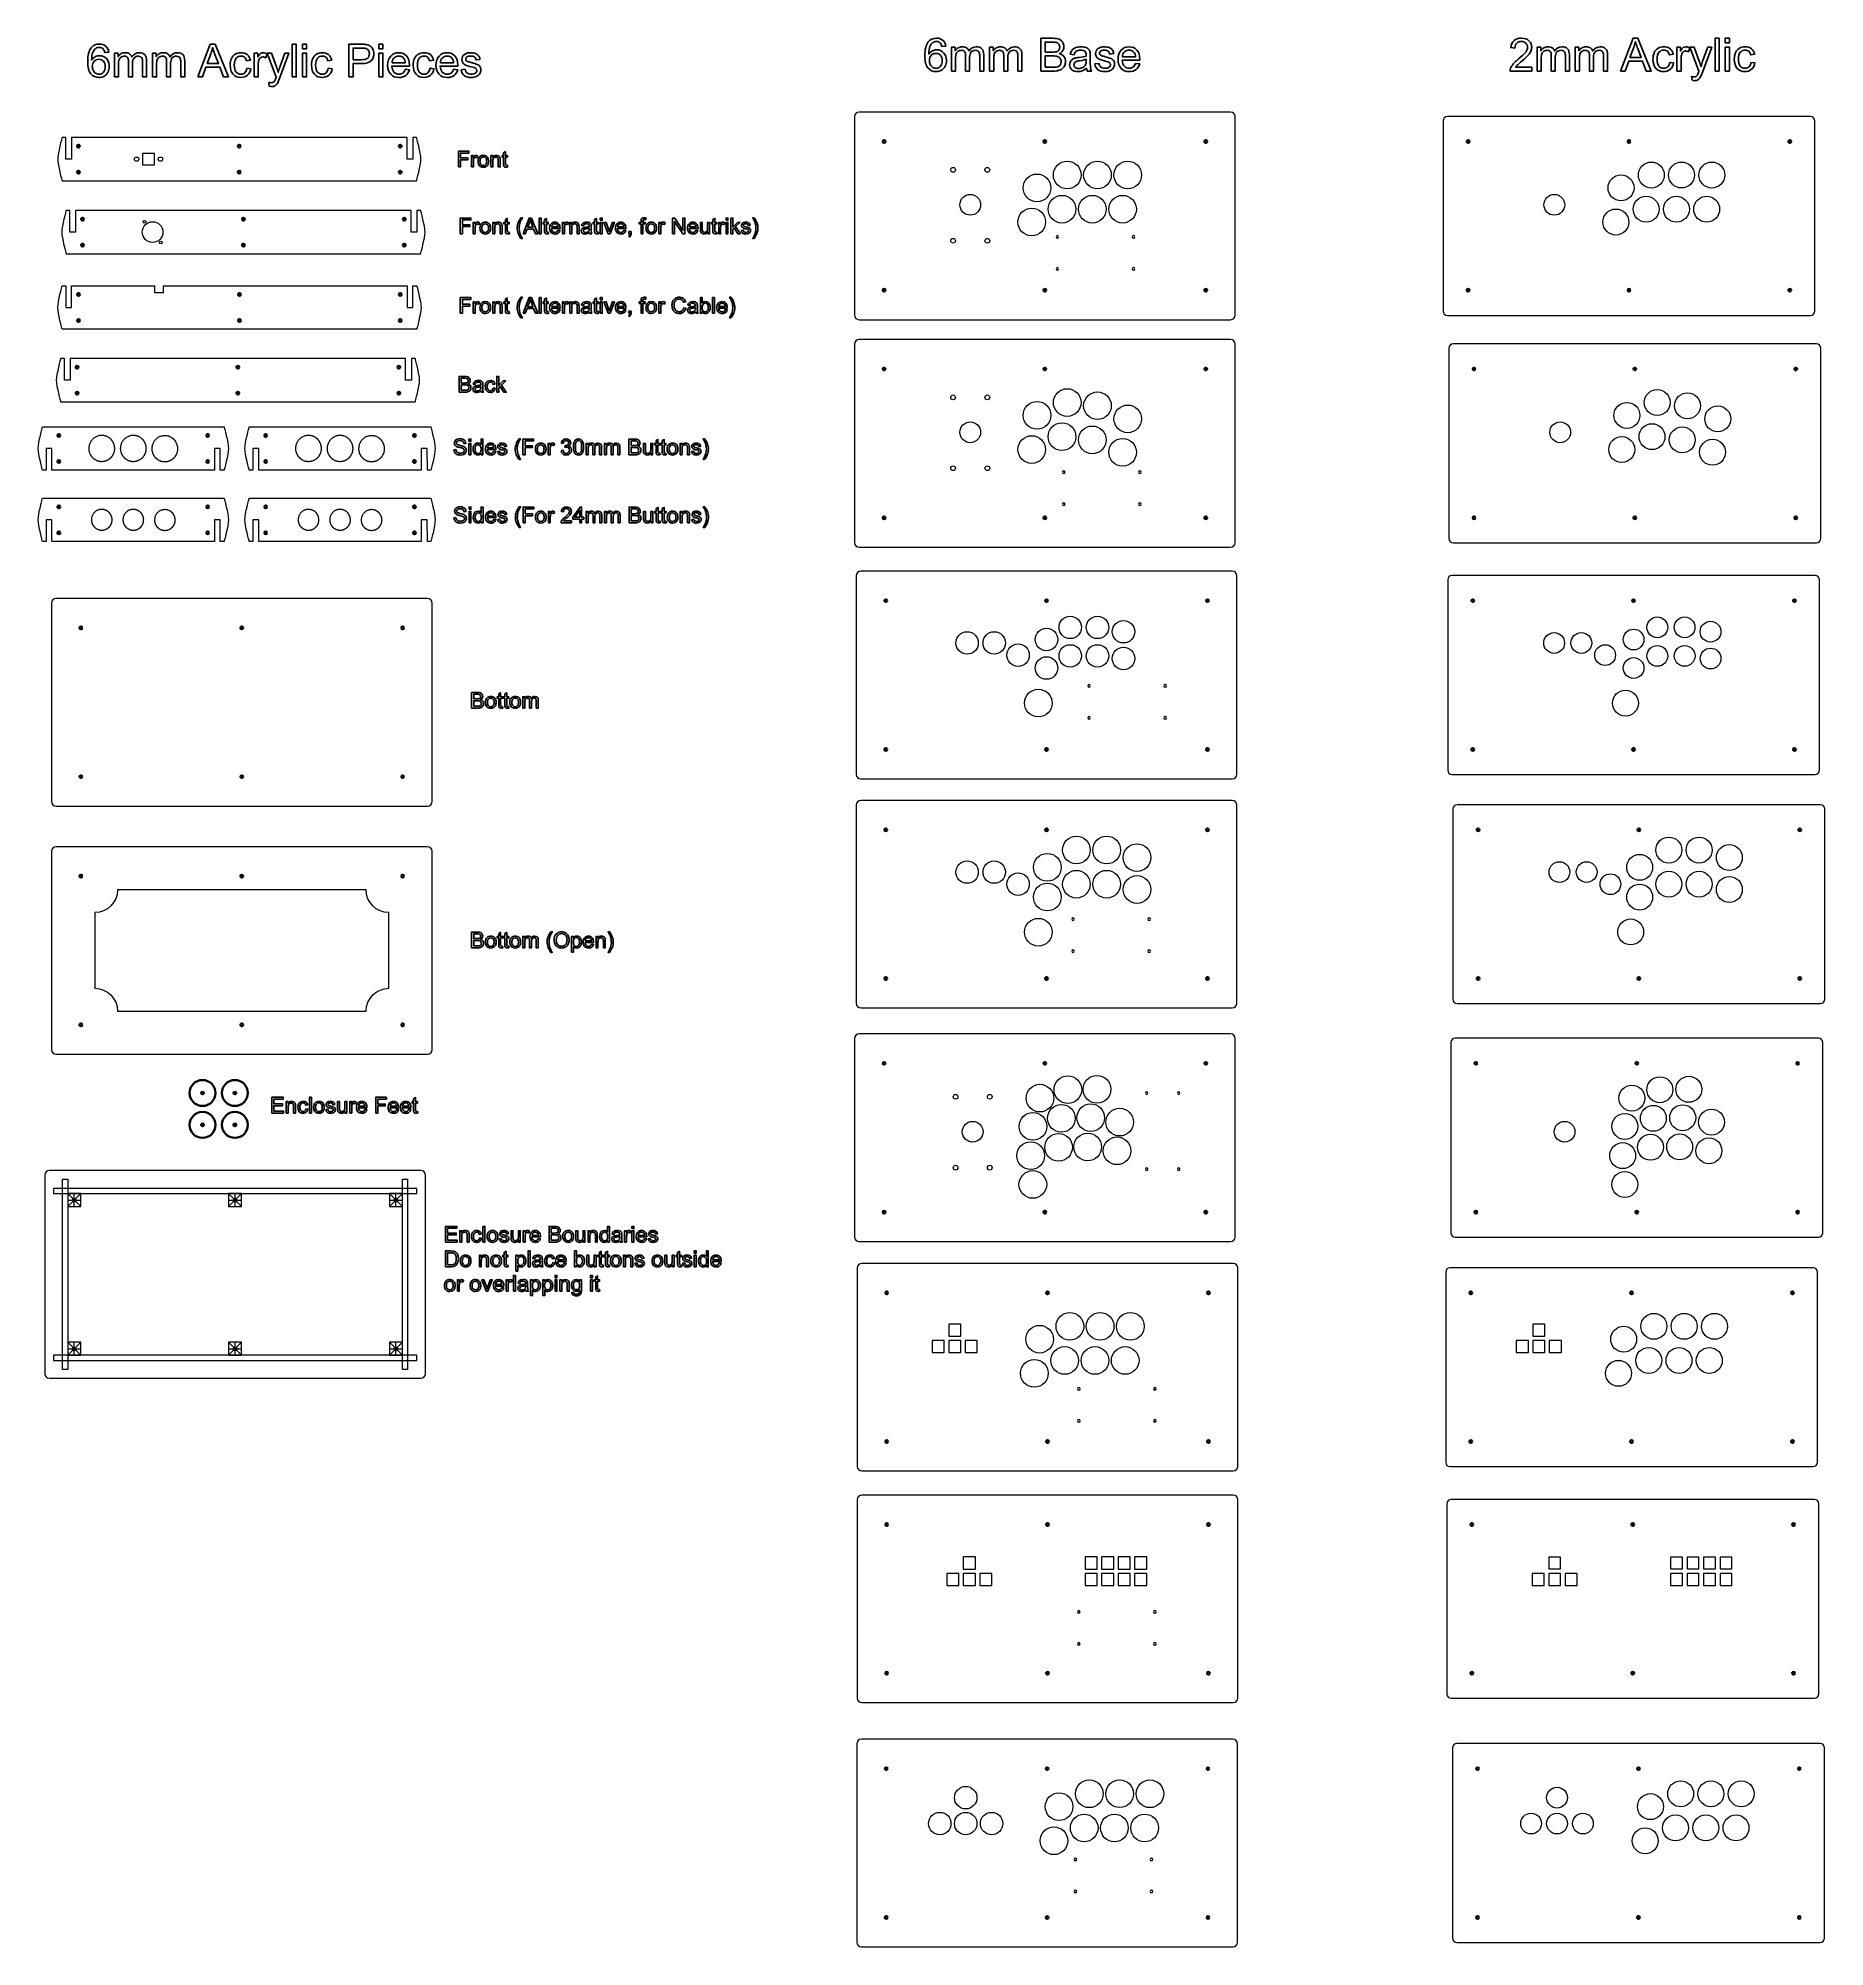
# Model space of a CAD drawing. Header units: millimetres. Extents: x 313 to 2379, y -1899 to 308.
import ezdxf

# ---------------------------------------------------------------- set-up
doc = ezdxf.new("R2010")
doc.units = ezdxf.units.MM
doc.header["$MEASUREMENT"] = 0
doc.layers.add('Layer 1', color=7, linetype='Continuous')

msp = doc.modelspace()

# ---------------------------------------------------------------- linework, layer by layer
at = {"layer": 'Layer 1', "color": 250, "lineweight": 9}
for points in [[(433.634, 161.5296), (447.634, 161.5296), (447.634, 174.5296), (433.634, 174.5296), (433.634, 161.5296)], [(1365.931, -1192.7453), (1379.931, -1192.7453), (1379.931, -1178.7453), (1365.931, -1178.7453), (1365.931, -1192.7453)], [(2041.3395, -1192.7453), (2055.3395, -1192.7453), (2055.3395, -1178.7453), (2041.3395, -1178.7453), (2041.3395, -1192.7453)], [(1346.8307, -1211.8456), (1360.8307, -1211.8456), (1360.8307, -1197.8456), (1346.8307, -1197.8456), (1346.8307, -1211.8456)], [(1365.931, -1211.8456), (1379.931, -1211.8456), (1379.931, -1197.8456), (1365.931, -1197.8456), (1365.931, -1211.8456)], [(1385.031, -1211.8456), (1399.031, -1211.8456), (1399.031, -1197.8456), (1385.031, -1197.8456), (1385.031, -1211.8456)], [(2022.2392, -1211.8456), (2036.2392, -1211.8456), (2036.2392, -1197.8456), (2022.2392, -1197.8456), (2022.2392, -1211.8456)], [(2041.3395, -1211.8456), (2055.3395, -1211.8456), (2055.3395, -1197.8456), (2041.3395, -1197.8456), (2041.3395, -1211.8456)], [(2060.4395, -1211.8456), (2074.4395, -1211.8456), (2074.4395, -1197.8456), (2060.4395, -1197.8456), (2060.4395, -1211.8456)], [(1382.8347, -1462.0419), (1396.8347, -1462.0419), (1396.8347, -1448.0419), (1382.8347, -1448.0419), (1382.8347, -1462.0419)], [(1523.6613, -1462.0419), (1537.6613, -1462.0419), (1537.6613, -1448.0419), (1523.6613, -1448.0419), (1523.6613, -1462.0419)], [(1542.7616, -1462.0419), (1556.7616, -1462.0419), (1556.7616, -1448.0419), (1542.7616, -1448.0419), (1542.7616, -1462.0419)], [(1561.8616, -1462.0419), (1575.8616, -1462.0419), (1575.8616, -1448.0419), (1561.8616, -1448.0419), (1561.8616, -1462.0419)], [(1580.9616, -1462.0419), (1594.9616, -1462.0419), (1594.9616, -1448.0419), (1580.9616, -1448.0419), (1580.9616, -1462.0419)], [(2059.7534, -1461.8919), (2073.4534, -1461.8919), (2073.4534, -1448.1919), (2059.7534, -1448.1919), (2059.7534, -1461.8919)], [(2200.58, -1461.8919), (2214.28, -1461.8919), (2214.28, -1448.1919), (2200.58, -1448.1919), (2200.58, -1461.8919)], [(2219.6803, -1461.8919), (2233.3803, -1461.8919), (2233.3803, -1448.1919), (2219.6803, -1448.1919), (2219.6803, -1461.8919)], [(2238.7803, -1461.8919), (2252.4803, -1461.8919), (2252.4803, -1448.1919), (2238.7803, -1448.1919), (2238.7803, -1461.8919)], [(2257.8803, -1461.8919), (2271.5803, -1461.8919), (2271.5803, -1448.1919), (2257.8803, -1448.1919), (2257.8803, -1461.8919)], [(1363.7344, -1481.1422), (1377.7344, -1481.1422), (1377.7344, -1467.1422), (1363.7344, -1467.1422), (1363.7344, -1481.1422)], [(1382.8347, -1481.1422), (1396.8347, -1481.1422), (1396.8347, -1467.1422), (1382.8347, -1467.1422), (1382.8347, -1481.1422)], [(1401.9347, -1481.1422), (1415.9347, -1481.1422), (1415.9347, -1467.1422), (1401.9347, -1467.1422), (1401.9347, -1481.1422)], [(1523.6613, -1481.1422), (1537.6613, -1481.1422), (1537.6613, -1467.1422), (1523.6613, -1467.1422), (1523.6613, -1481.1422)], [(1542.7616, -1481.1422), (1556.7616, -1481.1422), (1556.7616, -1467.1422), (1542.7616, -1467.1422), (1542.7616, -1481.1422)], [(1561.8616, -1481.1422), (1575.8616, -1481.1422), (1575.8616, -1467.1422), (1561.8616, -1467.1422), (1561.8616, -1481.1422)], [(1580.9616, -1481.1422), (1594.9616, -1481.1422), (1594.9616, -1467.1422), (1580.9616, -1467.1422), (1580.9616, -1481.1422)], [(2040.6531, -1480.9922), (2054.3531, -1480.9922), (2054.3531, -1467.2922), (2040.6531, -1467.2922), (2040.6531, -1480.9922)], [(2059.7534, -1480.9922), (2073.4534, -1480.9922), (2073.4534, -1467.2922), (2059.7534, -1467.2922), (2059.7534, -1480.9922)], [(2078.8534, -1480.9922), (2092.5534, -1480.9922), (2092.5534, -1467.2922), (2078.8534, -1467.2922), (2078.8534, -1480.9922)], [(2200.58, -1480.9922), (2214.28, -1480.9922), (2214.28, -1467.2922), (2200.58, -1467.2922), (2200.58, -1480.9922)], [(2219.6803, -1480.9922), (2233.3803, -1480.9922), (2233.3803, -1467.2922), (2219.6803, -1467.2922), (2219.6803, -1480.9922)], [(2238.7803, -1480.9922), (2252.4803, -1480.9922), (2252.4803, -1467.2922), (2238.7803, -1467.2922), (2238.7803, -1480.9922)], [(2257.8803, -1480.9922), (2271.5803, -1480.9922), (2271.5803, -1467.2922), (2257.8803, -1467.2922), (2257.8803, -1480.9922)]]:
    msp.add_lwpolyline(points, close=True, dxfattribs=at)
at = {"layer": 'Layer 1', "color": 240, "lineweight": 18}
for points in [[(330.8037, -1027.9161), (750.8037, -1027.9161), (750.8037, -1021.9161), (330.8037, -1021.9161), (330.8037, -1027.9161)], [(347.3089, -1042.916), (362.3089, -1042.916), (362.3089, -1027.916), (347.3089, -1027.916), (347.3089, -1042.916)], [(533.3037, -1042.9161), (548.3037, -1042.9161), (548.3037, -1027.9161), (533.3037, -1027.9161), (533.3037, -1042.9161)], [(719.2985, -1042.9161), (734.2985, -1042.9161), (734.2985, -1027.9161), (719.2985, -1027.9161), (719.2985, -1042.9161)], [(347.3089, -1214.9109), (362.3089, -1214.9109), (362.3089, -1199.9109), (347.3089, -1199.9109), (347.3089, -1214.9109)], [(533.3037, -1214.9109), (548.3037, -1214.9109), (548.3037, -1199.9109), (533.3037, -1199.9109), (533.3037, -1214.9109)], [(719.2985, -1214.9109), (734.2985, -1214.9109), (734.2985, -1199.9109), (719.2985, -1199.9109), (719.2985, -1214.9109)], [(330.8037, -1220.9109), (750.8037, -1220.9109), (750.8037, -1214.9109), (330.8037, -1214.9109), (330.8037, -1220.9109)]]:
    msp.add_lwpolyline(points, close=True, dxfattribs=at)
at = {"layer": 'Layer 1', "color": 250, "lineweight": 9}
for centre, major_axis, ratio in [((426.7863, 168.0296), (0, 2.5), 1), ((454.4748, 168.0296), (0, 2.5), 1), ((1371.0171, 155.6706), (0, 2.75), 1), ((1410.5921, 155.6706), (0, 2.75), 1), ((1502.9891, 149.6837), (0, 16), 1), ((1537.9891, 149.6962), (0, 16), 1), ((1572.9891, 149.6837), (0, 16), 1), ((2178.3976, 149.6837), (0, 15), 1), ((2213.3976, 149.6962), (0, 15), 1), ((2248.3976, 149.6837), (0, 15), 1), ((1467.9891, 134.8337), (0, 16), 1), ((2143.3976, 134.8337), (0, 15), 1), ((1390.8391, 115.2836), (0, 12.0001), 0.999991667), ((1461.9891, 95.3462), (0, 16), 1), ((1496.9891, 110.1962), (0, 16), 1), ((1531.9892, 110.1962), (0, 16), 1), ((1566.9891, 110.1962), (0, 16), 1), ((2066.2476, 115.2836), (0, 12.0001), 0.999991667), ((2137.3976, 95.3462), (0, 15), 1), ((2172.3976, 110.1962), (0, 15), 1), ((2207.3977, 110.1962), (0, 15), 1), ((2242.3976, 110.1962), (0, 15), 1), ((445.3829, 83.7081), (0, 12), 1), ((435.8732, 95.7072), (0, 1.6), 1), ((454.8966, 71.7097), (0, 1.6), 1), ((1371.0171, 73.6705), (0, 2.75), 1), ((1410.6296, 73.7081), (0, 2.75), 1), ((1371.0171, -107.3647), (0, 2.75), 1), ((1410.5921, -107.3647), (0, 2.75), 1), ((1502.9891, -113.3516), (0, 16), 1), ((1537.9891, -117.0922), (0, 16), 1), ((2185.2063, -113.3516), (0, 15), 1), ((2220.2063, -117.0922), (0, 15), 1), ((1467.9891, -128.2016), (0, 16), 1), ((1572.9891, -132.2318), (0, 16), 1), ((2150.2063, -128.2016), (0, 15), 1), ((2255.2063, -132.2318), (0, 15), 1), ((1390.8391, -147.7517), (0, 12.0001), 0.999991667), ((1461.9891, -167.6891), (0, 16), 1), ((1496.9891, -152.8391), (0, 16), 1), ((1531.9892, -156.5151), (0, 16), 1), ((2073.0563, -147.7517), (0, 12.0001), 0.999991667), ((2144.2063, -167.6891), (0, 15), 1), ((2179.2063, -152.8391), (0, 15), 1), ((2214.2064, -156.5151), (0, 15), 1), ((1566.9891, -170.8609), (0, 16), 1), ((2249.2063, -170.8609), (0, 15), 1), ((1371.0171, -189.3648), (0, 2.75), 1), ((1410.6296, -189.3272), (0, 2.75), 1), ((1479.0506, -387.3388), (0, 13.0001), 0.999992308), ((1506.5005, -373.2888), (0, 13.0001), 0.999992308), ((1538.0504, -373.3013), (0, 13.0001), 0.999992308), ((1568.0505, -378.3014), (0, 13.0001), 0.999992308), ((2185.3593, -373.2888), (0, 12.0001), 0.999991667), ((2216.9092, -373.3013), (0, 12.0001), 0.999991667), ((2246.9093, -378.3014), (0, 12.0001), 0.999991667), ((1387.1756, -391.3513), (0, 13.0001), 0.999992308), ((1418.6255, -391.3264), (0, 13.0001), 0.999992308), ((1446.1505, -405.3638), (0, 13.0001), 0.999992308), ((1506.5005, -406.3013), (0, 13.0001), 0.999992308), ((1538.063, -406.3264), (0, 13.0001), 0.999992308), ((1568.063, -409.3263), (0, 13.0001), 0.999992308), ((2066.0344, -391.3513), (0, 12.0001), 0.999991667), ((2097.4843, -391.3264), (0, 12.0001), 0.999991667), ((2125.0093, -405.3638), (0, 12.0001), 0.999991667), ((2157.9094, -387.3388), (0, 12.0001), 0.999991667), ((2185.3593, -406.3013), (0, 12.0001), 0.999991667), ((2216.9218, -406.3264), (0, 12.0001), 0.999991667), ((1479.0755, -420.2888), (0, 13.0001), 0.999992308), ((2157.9343, -420.2888), (0, 12.0001), 0.999991667), ((2246.9218, -409.3263), (0, 12.0001), 0.999991667), ((1469.6506, -460.8637), (0, 16), 1), ((2148.5094, -460.8637), (0, 15), 1), ((1513.6537, -630.7547), (0, 16), 1), ((1548.6537, -630.7547), (0, 16), 1), ((2198.63, -630.7547), (0, 15), 1), ((2233.63, -630.7547), (0, 15), 1), ((1479.9637, -650.7089), (0, 16), 1), ((1583.6537, -639.4641), (0, 16), 1), ((2164.94, -650.7089), (0, 15), 1), ((2268.63, -639.4641), (0, 15), 1), ((1387.1756, -656.2175), (0, 13.0001), 0.999992308), ((1418.6255, -656.1926), (0, 13.0001), 0.999992308), ((1446.1505, -670.23), (0, 13.0001), 0.999992308), ((1513.6494, -670.2547), (0, 16), 1), ((1548.6494, -670.2547), (0, 16), 1), ((1583.6494, -676.3736), (0, 16), 1), ((2072.1519, -656.2175), (0, 12.0001), 0.999991667), ((2103.6018, -656.1926), (0, 12.0001), 0.999991667), ((2131.1268, -670.23), (0, 12.0001), 0.999991667), ((2198.6257, -670.2547), (0, 15), 1), ((2233.6257, -670.2547), (0, 15), 1), ((2268.6257, -676.3736), (0, 15), 1), ((1479.9637, -685.1047), (0, 16), 1), ((2164.94, -685.1047), (0, 15), 1), ((1469.6506, -725.7299), (0, 16), 1), ((2154.4978, -725.4537), (0, 15), 1), ((1471.4267, -917.6004), (0, 16), 1), ((1503.711, -907.8477), (0, 16), 1), ((1537.3532, -907.3625), (0, 16), 1), ((2155.8972, -917.6004), (0, 15), 1), ((2188.1815, -907.8477), (0, 15), 1), ((2221.8237, -907.3625), (0, 15), 1), ((1373.8315, -916.0278), (0, 2.75), 1), ((1413.4065, -916.0278), (0, 2.75), 1), ((1496.2864, -940.948), (0, 16), 1), ((1530.2262, -940.2653), (0, 16), 1), ((2180.7569, -940.948), (0, 15), 1), ((2214.6967, -940.2653), (0, 15), 1), ((1393.6535, -956.4147), (0, 12), 1), ((1463.3319, -950.2723), (0, 16), 1), ((1563.5808, -945.3368), (0, 16), 1), ((2078.124, -956.4147), (0, 12), 1), ((2147.8024, -950.2723), (0, 15), 1), ((2248.0513, -945.3368), (0, 15), 1), ((1460.7862, -984.0554), (0, 16), 1), ((1492.9705, -974.4001), (0, 16), 1), ((1526.7152, -974.01), (0, 16), 1), ((1560.5574, -978.4963), (0, 16), 1), ((2145.2567, -984.0554), (0, 15), 1), ((2177.441, -974.4001), (0, 15), 1), ((2211.1857, -974.01), (0, 15), 1), ((2245.0279, -978.4963), (0, 15), 1), ((1373.8315, -998.0279), (0, 2.75), 1), ((1413.444, -997.9903), (0, 2.75), 1), ((1463.2244, -1017.4099), (0, 16), 1), ((2147.6949, -1017.4099), (0, 15), 1), ((1506.0381, -1181.4249), (0, 16), 1), ((1541.0381, -1181.4124), (0, 16), 1), ((1576.0381, -1181.4249), (0, 16), 1), ((2181.4466, -1181.4249), (0, 15), 1), ((2216.4466, -1181.4124), (0, 15), 1), ((2251.4466, -1181.4249), (0, 15), 1), ((1471.0381, -1196.2749), (0, 16), 1), ((2146.4466, -1196.2749), (0, 15), 1), ((1500.0381, -1220.9124), (0, 16), 1), ((1535.0382, -1220.9124), (0, 16), 1), ((1570.0381, -1220.9124), (0, 16), 1), ((2175.4466, -1220.9124), (0, 15), 1), ((2210.4467, -1220.9124), (0, 15), 1), ((2245.4466, -1220.9124), (0, 15), 1), ((1465.0381, -1235.7624), (0, 16), 1), ((2140.4466, -1235.7624), (0, 15), 1), ((1385.5832, -1726.3579), (0, 13.0001), 0.999992308), ((1493.5895, -1736.7265), (0, 16), 1), ((1528.5895, -1721.8765), (0, 16), 1), ((1563.5895, -1721.864), (0, 16), 1), ((1598.5895, -1721.8765), (0, 16), 1), ((2069.3527, -1726.3579), (0, 12.0001), 0.999991667), ((2212.359, -1721.8765), (0, 15), 1), ((2247.359, -1721.864), (0, 15), 1), ((2282.359, -1721.8765), (0, 15), 1), ((2177.359, -1736.7265), (0, 15), 1), ((1355.5832, -1756.3579), (0, 13.0001), 0.999992308), ((1385.5832, -1756.3579), (0, 13.0001), 0.999992308), ((1415.5832, -1756.3579), (0, 13.0001), 0.999992308), ((1487.5895, -1776.214), (0, 16), 1), ((1522.5895, -1761.364), (0, 16), 1), ((1557.5896, -1761.364), (0, 16), 1), ((1592.5895, -1761.364), (0, 16), 1), ((2039.3527, -1756.3579), (0, 12.0001), 0.999991667), ((2069.3527, -1756.3579), (0, 12.0001), 0.999991667), ((2099.3527, -1756.3579), (0, 12.0001), 0.999991667), ((2171.359, -1776.214), (0, 15), 1), ((2206.359, -1761.364), (0, 15), 1), ((2241.3591, -1761.364), (0, 15), 1), ((2276.359, -1761.364), (0, 15), 1)]:
    msp.add_ellipse(centre, major_axis=major_axis, ratio=ratio, dxfattribs=at)
at = {"layer": 'Layer 1', "color": 250, "lineweight": 35}
for centre, major_axis in [((503.0944, -911.6498), (0, 15)), ((540.4864, -911.6498), (0, 15)), ((503.0944, -911.6498), (0, 1.6)), ((540.4864, -911.6498), (0, 1.6)), ((503.0944, -948.5655), (0, 15)), ((503.0944, -948.5655), (0, 1.6)), ((540.4864, -948.5655), (0, 15)), ((540.4864, -948.5655), (0, 1.6))]:
    msp.add_ellipse(centre, major_axis=major_axis, ratio=1, dxfattribs=at)
at = {"layer": 'Layer 1', "color": 250}
for points, knots in [([(394.6992, 291.6893), (394.6992, 291.6893), (390.0955, 291.3189), (390.0955, 291.3189), (389.681, 293.1445), (389.0901, 294.4763), (388.3228, 295.3053), (387.0616, 296.637), (385.5005, 297.2985), (383.6485, 297.2985), (382.158, 297.2985), (380.8351, 296.884), (379.6973, 296.055), (378.2333, 294.9878), (377.0868, 293.4356), (376.2313, 291.3895), (375.3846, 289.3345), (374.9437, 286.4153), (374.9084, 282.6318), (376.0285, 284.3339), (377.4043, 285.6039), (379.0271, 286.4241), (380.6498, 287.2532), (382.3432, 287.6677), (384.1247, 287.6677), (387.2292, 287.6677), (389.875, 286.5211), (392.0622, 284.2369), (394.2406, 281.9527), (395.3342, 279.007), (395.3342, 275.3822), (395.3342, 273.0009), (394.8227, 270.7961), (393.7996, 268.7499), (392.7678, 266.7038), (391.3655, 265.1428), (389.5663, 264.058), (387.776, 262.9732), (385.7387, 262.4264), (383.4633, 262.4264), (379.5915, 262.4264), (376.4253, 263.8552), (373.9735, 266.7038), (371.5305, 269.5525), (370.3046, 274.2533), (370.3046, 280.7973), (370.3046, 288.1175), (371.6628, 293.4444), (374.3704, 296.7693), (376.734, 299.6621), (379.9178, 301.1085), (383.9307, 301.1085), (386.9117, 301.1085), (389.3635, 300.2707), (391.2685, 298.6038), (393.1735, 296.9369), (394.32, 294.635), (394.6992, 291.6893)], [0, 0, 0, 0, 0.052631579, 0.052631579, 0.052631579, 0.105263158, 0.105263158, 0.105263158, 0.157894737, 0.157894737, 0.157894737, 0.210526316, 0.210526316, 0.210526316, 0.263157895, 0.263157895, 0.263157895, 0.315789474, 0.315789474, 0.315789474, 0.368421053, 0.368421053, 0.368421053, 0.421052632, 0.421052632, 0.421052632, 0.473684211, 0.473684211, 0.473684211, 0.526315789, 0.526315789, 0.526315789, 0.578947368, 0.578947368, 0.578947368, 0.631578947, 0.631578947, 0.631578947, 0.684210526, 0.684210526, 0.684210526, 0.736842105, 0.736842105, 0.736842105, 0.789473684, 0.789473684, 0.789473684, 0.842105263, 0.842105263, 0.842105263, 0.894736842, 0.894736842, 0.894736842, 0.947368421, 0.947368421, 0.947368421, 1, 1, 1, 1]), ([(401.2168, 263.0614), (401.2168, 263.0614), (401.2168, 290.5252), (401.2168, 290.5252), (401.2168, 290.5252), (405.3972, 290.5252), (405.3972, 290.5252), (405.3972, 290.5252), (405.3972, 286.6446), (405.3972, 286.6446), (406.2527, 287.9852), (407.3992, 289.07), (408.828, 289.8813), (410.2567, 290.7016), (411.8795, 291.1073), (413.7051, 291.1073), (415.7336, 291.1073), (417.4005, 290.6839), (418.697, 289.8461), (419.9934, 288.9994), (420.9106, 287.8264), (421.4398, 286.3095), (423.627, 289.5109), (426.4581, 291.1073), (429.9506, 291.1073), (432.6846, 291.1073), (434.7924, 290.3576), (436.2565, 288.8495), (437.7293, 287.3413), (438.4702, 285.0218), (438.4702, 281.8909), (438.4702, 281.8909), (438.4702, 263.0614), (438.4702, 263.0614), (438.4702, 263.0614), (433.8135, 263.0614), (433.8135, 263.0614), (433.8135, 263.0614), (433.8135, 280.3475), (433.8135, 280.3475), (433.8135, 282.1996), (433.6547, 283.5402), (433.3549, 284.3604), (433.055, 285.1806), (432.5082, 285.8332), (431.7056, 286.3359), (430.9119, 286.8386), (429.977, 287.0856), (428.9099, 287.0856), (426.9696, 287.0856), (425.3645, 286.4418), (424.0856, 285.1629), (422.8068, 283.8753), (422.1718, 281.8204), (422.1718, 278.9981), (422.1718, 278.9981), (422.1718, 263.0614), (422.1718, 263.0614), (422.1718, 263.0614), (417.5151, 263.0614), (417.5151, 263.0614), (417.5151, 263.0614), (417.5151, 280.8855), (417.5151, 280.8855), (417.5151, 282.9493), (417.1359, 284.5015), (416.3774, 285.5334), (415.619, 286.5652), (414.3754, 287.0856), (412.6556, 287.0856), (411.3503, 287.0856), (410.1421, 286.7416), (409.0308, 286.0537), (407.9196, 285.3658), (407.117, 284.3604), (406.6143, 283.0286), (406.1204, 281.7057), (405.8735, 279.7919), (405.8735, 277.296), (405.8735, 277.296), (405.8735, 263.0614), (405.8735, 263.0614), (405.8735, 263.0614), (401.2168, 263.0614), (401.2168, 263.0614)], [0, 0, 0, 0, 0.035714286, 0.035714286, 0.035714286, 0.071428571, 0.071428571, 0.071428571, 0.107142857, 0.107142857, 0.107142857, 0.142857143, 0.142857143, 0.142857143, 0.178571429, 0.178571429, 0.178571429, 0.214285714, 0.214285714, 0.214285714, 0.25, 0.25, 0.25, 0.285714286, 0.285714286, 0.285714286, 0.321428571, 0.321428571, 0.321428571, 0.357142857, 0.357142857, 0.357142857, 0.392857143, 0.392857143, 0.392857143, 0.428571429, 0.428571429, 0.428571429, 0.464285714, 0.464285714, 0.464285714, 0.5, 0.5, 0.5, 0.535714286, 0.535714286, 0.535714286, 0.571428571, 0.571428571, 0.571428571, 0.607142857, 0.607142857, 0.607142857, 0.642857143, 0.642857143, 0.642857143, 0.678571429, 0.678571429, 0.678571429, 0.714285714, 0.714285714, 0.714285714, 0.75, 0.75, 0.75, 0.785714286, 0.785714286, 0.785714286, 0.821428571, 0.821428571, 0.821428571, 0.857142857, 0.857142857, 0.857142857, 0.892857143, 0.892857143, 0.892857143, 0.928571429, 0.928571429, 0.928571429, 0.964285714, 0.964285714, 0.964285714, 1, 1, 1, 1]), ([(445.2964, 263.0614), (445.2964, 263.0614), (445.2964, 290.5252), (445.2964, 290.5252), (445.2964, 290.5252), (449.4768, 290.5252), (449.4768, 290.5252), (449.4768, 290.5252), (449.4768, 286.6446), (449.4768, 286.6446), (450.3323, 287.9852), (451.4788, 289.07), (452.9076, 289.8813), (454.3363, 290.7016), (455.9591, 291.1073), (457.7847, 291.1073), (459.8132, 291.1073), (461.4801, 290.6839), (462.7766, 289.8461), (464.073, 288.9994), (464.9902, 287.8264), (465.5194, 286.3095), (467.7066, 289.5109), (470.5377, 291.1073), (474.0302, 291.1073), (476.7642, 291.1073), (478.872, 290.3576), (480.3361, 288.8495), (481.8089, 287.3413), (482.5498, 285.0218), (482.5498, 281.8909), (482.5498, 281.8909), (482.5498, 263.0614), (482.5498, 263.0614), (482.5498, 263.0614), (477.8931, 263.0614), (477.8931, 263.0614), (477.8931, 263.0614), (477.8931, 280.3475), (477.8931, 280.3475), (477.8931, 282.1996), (477.7343, 283.5402), (477.4345, 284.3604), (477.1346, 285.1806), (476.5878, 285.8332), (475.7852, 286.3359), (474.9915, 286.8386), (474.0566, 287.0856), (472.9895, 287.0856), (471.0492, 287.0856), (469.4441, 286.4418), (468.1652, 285.1629), (466.8864, 283.8753), (466.2514, 281.8204), (466.2514, 278.9981), (466.2514, 278.9981), (466.2514, 263.0614), (466.2514, 263.0614), (466.2514, 263.0614), (461.5947, 263.0614), (461.5947, 263.0614), (461.5947, 263.0614), (461.5947, 280.8855), (461.5947, 280.8855), (461.5947, 282.9493), (461.2155, 284.5015), (460.457, 285.5334), (459.6986, 286.5652), (458.455, 287.0856), (456.7352, 287.0856), (455.4299, 287.0856), (454.2217, 286.7416), (453.1104, 286.0537), (451.9992, 285.3658), (451.1966, 284.3604), (450.6939, 283.0286), (450.2, 281.7057), (449.9531, 279.7919), (449.9531, 277.296), (449.9531, 277.296), (449.9531, 263.0614), (449.9531, 263.0614), (449.9531, 263.0614), (445.2964, 263.0614), (445.2964, 263.0614)], [0, 0, 0, 0, 0.035714286, 0.035714286, 0.035714286, 0.071428571, 0.071428571, 0.071428571, 0.107142857, 0.107142857, 0.107142857, 0.142857143, 0.142857143, 0.142857143, 0.178571429, 0.178571429, 0.178571429, 0.214285714, 0.214285714, 0.214285714, 0.25, 0.25, 0.25, 0.285714286, 0.285714286, 0.285714286, 0.321428571, 0.321428571, 0.321428571, 0.357142857, 0.357142857, 0.357142857, 0.392857143, 0.392857143, 0.392857143, 0.428571429, 0.428571429, 0.428571429, 0.464285714, 0.464285714, 0.464285714, 0.5, 0.5, 0.5, 0.535714286, 0.535714286, 0.535714286, 0.571428571, 0.571428571, 0.571428571, 0.607142857, 0.607142857, 0.607142857, 0.642857143, 0.642857143, 0.642857143, 0.678571429, 0.678571429, 0.678571429, 0.714285714, 0.714285714, 0.714285714, 0.75, 0.75, 0.75, 0.785714286, 0.785714286, 0.785714286, 0.821428571, 0.821428571, 0.821428571, 0.857142857, 0.857142857, 0.857142857, 0.892857143, 0.892857143, 0.892857143, 0.928571429, 0.928571429, 0.928571429, 0.964285714, 0.964285714, 0.964285714, 1, 1, 1, 1]), ([(497.5869, 263.0614), (497.5869, 263.0614), (512.1214, 300.9498), (512.1214, 300.9498), (512.1214, 300.9498), (517.6335, 300.9498), (517.6335, 300.9498), (517.6335, 300.9498), (533.0588, 263.0614), (533.0588, 263.0614), (533.0588, 263.0614), (527.3526, 263.0614), (527.3526, 263.0614), (527.3526, 263.0614), (522.9693, 274.5443), (522.9693, 274.5443), (522.9693, 274.5443), (507.0149, 274.5443), (507.0149, 274.5443), (507.0149, 274.5443), (502.9051, 263.0614), (502.9051, 263.0614), (502.9051, 263.0614), (497.5869, 263.0614), (497.5869, 263.0614)], [0, 0, 0, 0, 0.125, 0.125, 0.125, 0.25, 0.25, 0.25, 0.375, 0.375, 0.375, 0.5, 0.5, 0.5, 0.625, 0.625, 0.625, 0.75, 0.75, 0.75, 0.875, 0.875, 0.875, 1, 1, 1, 1]), ([(508.4878, 278.6189), (508.4878, 278.6189), (521.3994, 278.6189), (521.3994, 278.6189), (521.3994, 278.6189), (517.4483, 289.1229), (517.4483, 289.1229), (516.2577, 292.3155), (515.3581, 294.9525), (514.7319, 297.0339), (514.2116, 294.5645), (513.5149, 292.1391), (512.6417, 289.7402), (512.6417, 289.7402), (508.4878, 278.6189), (508.4878, 278.6189)], [0, 0, 0, 0, 0.2, 0.2, 0.2, 0.4, 0.4, 0.4, 0.6, 0.6, 0.6, 0.8, 0.8, 0.8, 1, 1, 1, 1]), ([(554.393, 273.1156), (554.393, 273.1156), (558.9438, 272.4806), (558.9438, 272.4806), (558.4411, 269.3497), (557.1711, 266.9067), (555.1162, 265.134), (553.0612, 263.3613), (550.53, 262.4793), (547.5403, 262.4793), (543.792, 262.4793), (540.7757, 263.7052), (538.5003, 266.157), (536.2161, 268.6088), (535.0784, 272.119), (535.0784, 276.6874), (535.0784, 279.6508), (535.5723, 282.2349), (536.5512, 284.4574), (537.5302, 286.6711), (539.0207, 288.3379), (541.0315, 289.4404), (543.0335, 290.5516), (545.2119, 291.1073), (547.5755, 291.1073), (550.5477, 291.1073), (552.9907, 290.3576), (554.878, 288.8495), (556.7742, 287.3413), (557.9913, 285.1982), (558.5205, 282.4289), (558.5205, 282.4289), (554.0225, 281.741), (554.0225, 281.741), (553.5904, 283.5843), (552.8319, 284.9689), (551.7295, 285.9038), (550.6359, 286.8298), (549.313, 287.2972), (547.7607, 287.2972), (545.4148, 287.2972), (543.5098, 286.4594), (542.0369, 284.7837), (540.5729, 283.0992), (539.8409, 280.4534), (539.8409, 276.8197), (539.8409, 273.1332), (540.5464, 270.4609), (541.9575, 268.794), (543.3775, 267.1272), (545.2207, 266.2893), (547.4873, 266.2893), (549.3218, 266.2893), (550.8475, 266.8449), (552.0646, 267.965), (553.2905, 269.0763), (554.0666, 270.7961), (554.393, 273.1156)], [0, 0, 0, 0, 0.052631579, 0.052631579, 0.052631579, 0.105263158, 0.105263158, 0.105263158, 0.157894737, 0.157894737, 0.157894737, 0.210526316, 0.210526316, 0.210526316, 0.263157895, 0.263157895, 0.263157895, 0.315789474, 0.315789474, 0.315789474, 0.368421053, 0.368421053, 0.368421053, 0.421052632, 0.421052632, 0.421052632, 0.473684211, 0.473684211, 0.473684211, 0.526315789, 0.526315789, 0.526315789, 0.578947368, 0.578947368, 0.578947368, 0.631578947, 0.631578947, 0.631578947, 0.684210526, 0.684210526, 0.684210526, 0.736842105, 0.736842105, 0.736842105, 0.789473684, 0.789473684, 0.789473684, 0.842105263, 0.842105263, 0.842105263, 0.894736842, 0.894736842, 0.894736842, 0.947368421, 0.947368421, 0.947368421, 1, 1, 1, 1]), ([(562.8596, 263.0614), (562.8596, 263.0614), (562.8596, 290.5252), (562.8596, 290.5252), (562.8596, 290.5252), (567.04, 290.5252), (567.04, 290.5252), (567.04, 290.5252), (567.04, 286.3183), (567.04, 286.3183), (568.1072, 288.2674), (569.0949, 289.555), (570.0033, 290.1724), (570.9117, 290.7986), (571.9083, 291.1073), (572.9931, 291.1073), (574.563, 291.1073), (576.1593, 290.6134), (577.7821, 289.6344), (577.7821, 289.6344), (576.124, 285.3393), (576.124, 285.3393), (574.9951, 285.9743), (573.8663, 286.2918), (572.7374, 286.2918), (571.7231, 286.2918), (570.8147, 285.9832), (570.0122, 285.3746), (569.2096, 284.7661), (568.6363, 283.9194), (568.2924, 282.8346), (567.772, 281.1854), (567.5163, 279.3774), (567.5163, 277.4106), (567.5163, 277.4106), (567.5163, 263.0614), (567.5163, 263.0614), (567.5163, 263.0614), (562.8596, 263.0614), (562.8596, 263.0614)], [0, 0, 0, 0, 0.076923077, 0.076923077, 0.076923077, 0.153846154, 0.153846154, 0.153846154, 0.230769231, 0.230769231, 0.230769231, 0.307692308, 0.307692308, 0.307692308, 0.384615385, 0.384615385, 0.384615385, 0.461538462, 0.461538462, 0.461538462, 0.538461538, 0.538461538, 0.538461538, 0.615384615, 0.615384615, 0.615384615, 0.692307692, 0.692307692, 0.692307692, 0.769230769, 0.769230769, 0.769230769, 0.846153846, 0.846153846, 0.846153846, 0.923076923, 0.923076923, 0.923076923, 1, 1, 1, 1]), ([(580.3221, 252.5045), (580.3221, 252.5045), (579.793, 256.8084), (579.793, 256.8084), (580.816, 256.535), (581.698, 256.3939), (582.4564, 256.3939), (583.4971, 256.3939), (584.3262, 256.5703), (584.9435, 256.9142), (585.5697, 257.2582), (586.0812, 257.7433), (586.4781, 258.3606), (586.7692, 258.8281), (587.2454, 259.9834), (587.898, 261.8355), (587.9862, 262.0913), (588.1185, 262.4705), (588.3126, 262.9732), (588.3126, 262.9732), (577.888, 290.5252), (577.888, 290.5252), (577.888, 290.5252), (582.8621, 290.5252), (582.8621, 290.5252), (582.8621, 290.5252), (588.5948, 274.6678), (588.5948, 274.6678), (589.3444, 272.6658), (590.0059, 270.5491), (590.5968, 268.3266), (591.1348, 270.4168), (591.7698, 272.4806), (592.5106, 274.509), (592.5106, 274.509), (598.3667, 290.5252), (598.3667, 290.5252), (598.3667, 290.5252), (603.0146, 290.5252), (603.0146, 290.5252), (603.0146, 290.5252), (592.6341, 262.5851), (592.6341, 262.5851), (591.514, 259.5777), (590.6409, 257.514), (590.0147, 256.3763), (589.1857, 254.8505), (588.2332, 253.7304), (587.166, 253.016), (586.0901, 252.3017), (584.8112, 251.9489), (583.3296, 251.9489), (582.43, 251.9489), (581.4246, 252.1341), (580.3221, 252.5045)], [0, 0, 0, 0, 0.055555556, 0.055555556, 0.055555556, 0.111111111, 0.111111111, 0.111111111, 0.166666667, 0.166666667, 0.166666667, 0.222222222, 0.222222222, 0.222222222, 0.277777778, 0.277777778, 0.277777778, 0.333333333, 0.333333333, 0.333333333, 0.388888889, 0.388888889, 0.388888889, 0.444444444, 0.444444444, 0.444444444, 0.5, 0.5, 0.5, 0.555555556, 0.555555556, 0.555555556, 0.611111111, 0.611111111, 0.611111111, 0.666666667, 0.666666667, 0.666666667, 0.722222222, 0.722222222, 0.722222222, 0.777777778, 0.777777778, 0.777777778, 0.833333333, 0.833333333, 0.833333333, 0.888888889, 0.888888889, 0.888888889, 0.944444444, 0.944444444, 0.944444444, 1, 1, 1, 1]), ([(606.8863, 263.0614), (606.8863, 263.0614), (606.8863, 300.9498), (606.8863, 300.9498), (606.8863, 300.9498), (611.5429, 300.9498), (611.5429, 300.9498), (611.5429, 300.9498), (611.5429, 263.0614), (611.5429, 263.0614), (611.5429, 263.0614), (606.8863, 263.0614), (606.8863, 263.0614)], [0, 0, 0, 0, 0.25, 0.25, 0.25, 0.5, 0.5, 0.5, 0.75, 0.75, 0.75, 1, 1, 1, 1]), ([(618.7484, 295.6581), (618.7484, 295.6581), (618.7484, 300.9498), (618.7484, 300.9498), (618.7484, 300.9498), (623.4051, 300.9498), (623.4051, 300.9498), (623.4051, 300.9498), (623.4051, 295.6581), (623.4051, 295.6581), (623.4051, 295.6581), (618.7484, 295.6581), (618.7484, 295.6581)], [0, 0, 0, 0, 0.25, 0.25, 0.25, 0.5, 0.5, 0.5, 0.75, 0.75, 0.75, 1, 1, 1, 1]), ([(618.7484, 263.0614), (618.7484, 263.0614), (618.7484, 290.5252), (618.7484, 290.5252), (618.7484, 290.5252), (623.4051, 290.5252), (623.4051, 290.5252), (623.4051, 290.5252), (623.4051, 263.0614), (623.4051, 263.0614), (623.4051, 263.0614), (618.7484, 263.0614), (618.7484, 263.0614)], [0, 0, 0, 0, 0.25, 0.25, 0.25, 0.5, 0.5, 0.5, 0.75, 0.75, 0.75, 1, 1, 1, 1]), ([(648.4435, 273.1156), (648.4435, 273.1156), (652.9943, 272.4806), (652.9943, 272.4806), (652.4916, 269.3497), (651.2216, 266.9067), (649.1667, 265.134), (647.1117, 263.3613), (644.5805, 262.4793), (641.5908, 262.4793), (637.8425, 262.4793), (634.8262, 263.7052), (632.5508, 266.157), (630.2666, 268.6088), (629.1289, 272.119), (629.1289, 276.6874), (629.1289, 279.6508), (629.6228, 282.2349), (630.6017, 284.4574), (631.5807, 286.6711), (633.0712, 288.3379), (635.082, 289.4404), (637.084, 290.5516), (639.2624, 291.1073), (641.626, 291.1073), (644.5982, 291.1073), (647.0412, 290.3576), (648.9285, 288.8495), (650.8247, 287.3413), (652.0418, 285.1982), (652.571, 282.4289), (652.571, 282.4289), (648.073, 281.741), (648.073, 281.741), (647.6409, 283.5843), (646.8824, 284.9689), (645.78, 285.9038), (644.6864, 286.8298), (643.3635, 287.2972), (641.8112, 287.2972), (639.4653, 287.2972), (637.5603, 286.4594), (636.0874, 284.7837), (634.6234, 283.0992), (633.8914, 280.4534), (633.8914, 276.8197), (633.8914, 273.1332), (634.5969, 270.4609), (636.008, 268.794), (637.428, 267.1272), (639.2712, 266.2893), (641.5378, 266.2893), (643.3723, 266.2893), (644.898, 266.8449), (646.1151, 267.965), (647.341, 269.0763), (648.1171, 270.7961), (648.4435, 273.1156)], [0, 0, 0, 0, 0.052631579, 0.052631579, 0.052631579, 0.105263158, 0.105263158, 0.105263158, 0.157894737, 0.157894737, 0.157894737, 0.210526316, 0.210526316, 0.210526316, 0.263157895, 0.263157895, 0.263157895, 0.315789474, 0.315789474, 0.315789474, 0.368421053, 0.368421053, 0.368421053, 0.421052632, 0.421052632, 0.421052632, 0.473684211, 0.473684211, 0.473684211, 0.526315789, 0.526315789, 0.526315789, 0.578947368, 0.578947368, 0.578947368, 0.631578947, 0.631578947, 0.631578947, 0.684210526, 0.684210526, 0.684210526, 0.736842105, 0.736842105, 0.736842105, 0.789473684, 0.789473684, 0.789473684, 0.842105263, 0.842105263, 0.842105263, 0.894736842, 0.894736842, 0.894736842, 0.947368421, 0.947368421, 0.947368421, 1, 1, 1, 1]), ([(672.2471, 263.0614), (672.2471, 263.0614), (672.2471, 300.9498), (672.2471, 300.9498), (672.2471, 300.9498), (686.5522, 300.9498), (686.5522, 300.9498), (689.0658, 300.9498), (690.9884, 300.8263), (692.3202, 300.5882), (694.1811, 300.2795), (695.7421, 299.6886), (697.0033, 298.8243), (698.2645, 297.9511), (699.2787, 296.7341), (700.046, 295.173), (700.8133, 293.612), (701.1925, 291.8922), (701.1925, 290.0136), (701.1925, 286.8034), (700.1695, 284.0781), (698.1145, 281.8556), (696.0684, 279.6243), (692.3554, 278.5131), (686.9932, 278.5131), (686.9932, 278.5131), (677.2742, 278.5131), (677.2742, 278.5131), (677.2742, 278.5131), (677.2742, 263.0614), (677.2742, 263.0614), (677.2742, 263.0614), (672.2471, 263.0614), (672.2471, 263.0614)], [0, 0, 0, 0, 0.090909091, 0.090909091, 0.090909091, 0.181818182, 0.181818182, 0.181818182, 0.272727273, 0.272727273, 0.272727273, 0.363636364, 0.363636364, 0.363636364, 0.454545455, 0.454545455, 0.454545455, 0.545454545, 0.545454545, 0.545454545, 0.636363636, 0.636363636, 0.636363636, 0.727272727, 0.727272727, 0.727272727, 0.818181818, 0.818181818, 0.818181818, 0.909090909, 0.909090909, 0.909090909, 1, 1, 1, 1]), ([(677.2742, 282.9581), (677.2742, 282.9581), (687.0638, 282.9581), (687.0638, 282.9581), (690.3093, 282.9581), (692.6024, 283.5578), (693.9694, 284.7661), (695.3276, 285.9743), (696.0067, 287.6677), (696.0067, 289.8637), (696.0067, 291.4424), (695.6098, 292.8006), (694.8072, 293.9295), (694.0047, 295.0584), (692.9463, 295.808), (691.6411, 296.1696), (690.7944, 296.3901), (689.2333, 296.5048), (686.9667, 296.5048), (686.9667, 296.5048), (677.2742, 296.5048), (677.2742, 296.5048), (677.2742, 296.5048), (677.2742, 282.9581), (677.2742, 282.9581)], [0, 0, 0, 0, 0.125, 0.125, 0.125, 0.25, 0.25, 0.25, 0.375, 0.375, 0.375, 0.5, 0.5, 0.5, 0.625, 0.625, 0.625, 0.75, 0.75, 0.75, 0.875, 0.875, 0.875, 1, 1, 1, 1]), ([(706.9604, 295.6581), (706.9604, 295.6581), (706.9604, 300.9498), (706.9604, 300.9498), (706.9604, 300.9498), (711.6171, 300.9498), (711.6171, 300.9498), (711.6171, 300.9498), (711.6171, 295.6581), (711.6171, 295.6581), (711.6171, 295.6581), (706.9604, 295.6581), (706.9604, 295.6581)], [0, 0, 0, 0, 0.25, 0.25, 0.25, 0.5, 0.5, 0.5, 0.75, 0.75, 0.75, 1, 1, 1, 1]), ([(706.9604, 263.0614), (706.9604, 263.0614), (706.9604, 290.5252), (706.9604, 290.5252), (706.9604, 290.5252), (711.6171, 290.5252), (711.6171, 290.5252), (711.6171, 290.5252), (711.6171, 263.0614), (711.6171, 263.0614), (711.6171, 263.0614), (706.9604, 263.0614), (706.9604, 263.0614)], [0, 0, 0, 0, 0.25, 0.25, 0.25, 0.5, 0.5, 0.5, 0.75, 0.75, 0.75, 1, 1, 1, 1]), ([(737.4492, 271.9514), (737.4492, 271.9514), (742.2646, 271.3164), (742.2646, 271.3164), (741.515, 268.5206), (740.1127, 266.3422), (738.0666, 264.7988), (736.0205, 263.2554), (733.4099, 262.4793), (730.2261, 262.4793), (726.2221, 262.4793), (723.0471, 263.714), (720.7011, 266.1835), (718.3551, 268.6441), (717.1821, 272.1102), (717.1821, 276.564), (717.1821, 281.1677), (718.3639, 284.7484), (720.7364, 287.2884), (723.1088, 289.8372), (726.1868, 291.1073), (729.9703, 291.1073), (733.6304, 291.1073), (736.6202, 289.8637), (738.9397, 287.3678), (741.2592, 284.8719), (742.4234, 281.3618), (742.4234, 276.8374), (742.4234, 276.564), (742.4146, 276.1495), (742.3969, 275.6027), (742.3969, 275.6027), (721.9446, 275.6027), (721.9446, 275.6027), (722.121, 272.5952), (722.9677, 270.2845), (724.5023, 268.6882), (726.028, 267.0919), (727.9418, 266.2893), (730.2261, 266.2893), (731.9282, 266.2893), (733.3834, 266.7391), (734.5829, 267.6387), (735.7912, 268.5383), (736.7437, 269.9758), (737.4492, 271.9514)], [0, 0, 0, 0, 0.066666667, 0.066666667, 0.066666667, 0.133333333, 0.133333333, 0.133333333, 0.2, 0.2, 0.2, 0.266666667, 0.266666667, 0.266666667, 0.333333333, 0.333333333, 0.333333333, 0.4, 0.4, 0.4, 0.466666667, 0.466666667, 0.466666667, 0.533333333, 0.533333333, 0.533333333, 0.6, 0.6, 0.6, 0.666666667, 0.666666667, 0.666666667, 0.733333333, 0.733333333, 0.733333333, 0.8, 0.8, 0.8, 0.866666667, 0.866666667, 0.866666667, 0.933333333, 0.933333333, 0.933333333, 1, 1, 1, 1]), ([(722.2092, 279.4127), (722.2092, 279.4127), (737.5021, 279.4127), (737.5021, 279.4127), (737.2993, 281.7234), (736.7084, 283.452), (735.7471, 284.6073), (734.2742, 286.3977), (732.3516, 287.2972), (729.9968, 287.2972), (727.8625, 287.2972), (726.0721, 286.5829), (724.6169, 285.1541), (723.1705, 283.7254), (722.368, 281.8116), (722.2092, 279.4127)], [0, 0, 0, 0, 0.2, 0.2, 0.2, 0.4, 0.4, 0.4, 0.6, 0.6, 0.6, 0.8, 0.8, 0.8, 1, 1, 1, 1]), ([(766.086, 273.1156), (766.086, 273.1156), (770.6368, 272.4806), (770.6368, 272.4806), (770.1341, 269.3497), (768.8641, 266.9067), (766.8092, 265.134), (764.7542, 263.3613), (762.223, 262.4793), (759.2333, 262.4793), (755.485, 262.4793), (752.4687, 263.7052), (750.1933, 266.157), (747.9091, 268.6088), (746.7714, 272.119), (746.7714, 276.6874), (746.7714, 279.6508), (747.2653, 282.2349), (748.2442, 284.4574), (749.2232, 286.6711), (750.7137, 288.3379), (752.7245, 289.4404), (754.7265, 290.5516), (756.9049, 291.1073), (759.2685, 291.1073), (762.2407, 291.1073), (764.6837, 290.3576), (766.571, 288.8495), (768.4672, 287.3413), (769.6843, 285.1982), (770.2135, 282.4289), (770.2135, 282.4289), (765.7155, 281.741), (765.7155, 281.741), (765.2834, 283.5843), (764.5249, 284.9689), (763.4225, 285.9038), (762.3289, 286.8298), (761.006, 287.2972), (759.4537, 287.2972), (757.1078, 287.2972), (755.2028, 286.4594), (753.7299, 284.7837), (752.2659, 283.0992), (751.5339, 280.4534), (751.5339, 276.8197), (751.5339, 273.1332), (752.2394, 270.4609), (753.6505, 268.794), (755.0705, 267.1272), (756.9137, 266.2893), (759.1803, 266.2893), (761.0148, 266.2893), (762.5405, 266.8449), (763.7576, 267.965), (764.9835, 269.0763), (765.7596, 270.7961), (766.086, 273.1156)], [0, 0, 0, 0, 0.052631579, 0.052631579, 0.052631579, 0.105263158, 0.105263158, 0.105263158, 0.157894737, 0.157894737, 0.157894737, 0.210526316, 0.210526316, 0.210526316, 0.263157895, 0.263157895, 0.263157895, 0.315789474, 0.315789474, 0.315789474, 0.368421053, 0.368421053, 0.368421053, 0.421052632, 0.421052632, 0.421052632, 0.473684211, 0.473684211, 0.473684211, 0.526315789, 0.526315789, 0.526315789, 0.578947368, 0.578947368, 0.578947368, 0.631578947, 0.631578947, 0.631578947, 0.684210526, 0.684210526, 0.684210526, 0.736842105, 0.736842105, 0.736842105, 0.789473684, 0.789473684, 0.789473684, 0.842105263, 0.842105263, 0.842105263, 0.894736842, 0.894736842, 0.894736842, 0.947368421, 0.947368421, 0.947368421, 1, 1, 1, 1]), ([(793.338, 271.9514), (793.338, 271.9514), (798.1534, 271.3164), (798.1534, 271.3164), (797.4038, 268.5206), (796.0015, 266.3422), (793.9554, 264.7988), (791.9093, 263.2554), (789.2987, 262.4793), (786.1149, 262.4793), (782.1109, 262.4793), (778.9359, 263.714), (776.5899, 266.1835), (774.2439, 268.6441), (773.0709, 272.1102), (773.0709, 276.564), (773.0709, 281.1677), (774.2527, 284.7484), (776.6252, 287.2884), (778.9976, 289.8372), (782.0756, 291.1073), (785.8591, 291.1073), (789.5192, 291.1073), (792.509, 289.8637), (794.8285, 287.3678), (797.148, 284.8719), (798.3122, 281.3618), (798.3122, 276.8374), (798.3122, 276.564), (798.3034, 276.1495), (798.2857, 275.6027), (798.2857, 275.6027), (777.8334, 275.6027), (777.8334, 275.6027), (778.0098, 272.5952), (778.8565, 270.2845), (780.3911, 268.6882), (781.9168, 267.0919), (783.8306, 266.2893), (786.1149, 266.2893), (787.817, 266.2893), (789.2722, 266.7391), (790.4717, 267.6387), (791.68, 268.5383), (792.6325, 269.9758), (793.338, 271.9514)], [0, 0, 0, 0, 0.066666667, 0.066666667, 0.066666667, 0.133333333, 0.133333333, 0.133333333, 0.2, 0.2, 0.2, 0.266666667, 0.266666667, 0.266666667, 0.333333333, 0.333333333, 0.333333333, 0.4, 0.4, 0.4, 0.466666667, 0.466666667, 0.466666667, 0.533333333, 0.533333333, 0.533333333, 0.6, 0.6, 0.6, 0.666666667, 0.666666667, 0.666666667, 0.733333333, 0.733333333, 0.733333333, 0.8, 0.8, 0.8, 0.866666667, 0.866666667, 0.866666667, 0.933333333, 0.933333333, 0.933333333, 1, 1, 1, 1]), ([(778.098, 279.4127), (778.098, 279.4127), (793.3909, 279.4127), (793.3909, 279.4127), (793.1881, 281.7234), (792.5972, 283.452), (791.6359, 284.6073), (790.163, 286.3977), (788.2404, 287.2972), (785.8856, 287.2972), (783.7513, 287.2972), (781.9609, 286.5829), (780.5057, 285.1541), (779.0593, 283.7254), (778.2568, 281.8116), (778.098, 279.4127)], [0, 0, 0, 0, 0.2, 0.2, 0.2, 0.4, 0.4, 0.4, 0.6, 0.6, 0.6, 0.8, 0.8, 0.8, 1, 1, 1, 1]), ([(802.1839, 271.2635), (802.1839, 271.2635), (806.7877, 272.0043), (806.7877, 272.0043), (807.0434, 270.1611), (807.7666, 268.7499), (808.9484, 267.7622), (810.1302, 266.7832), (811.7883, 266.2893), (813.905, 266.2893), (816.0481, 266.2893), (817.6356, 266.7215), (818.6763, 267.5946), (819.7082, 268.4589), (820.2285, 269.482), (820.2285, 270.6549), (820.2285, 271.7045), (819.7611, 272.5335), (818.835, 273.1332), (818.1824, 273.5477), (816.5949, 274.0681), (814.0725, 274.7119), (810.6682, 275.5674), (808.3134, 276.3082), (806.9905, 276.9344), (805.6764, 277.5694), (804.6798, 278.4337), (804.0007, 279.545), (803.3216, 280.6474), (802.9777, 281.8733), (802.9777, 283.2138), (802.9777, 284.4397), (803.2599, 285.5686), (803.8155, 286.6093), (804.38, 287.65), (805.1384, 288.5143), (806.0998, 289.2022), (806.8229, 289.7314), (807.8107, 290.1812), (809.0543, 290.5516), (810.3066, 290.922), (811.6384, 291.1073), (813.0671, 291.1073), (815.2191, 291.1073), (817.1064, 290.7986), (818.7292, 290.1724), (820.3608, 289.555), (821.5602, 288.7084), (822.3364, 287.65), (823.1037, 286.5829), (823.6416, 285.1629), (823.9327, 283.3814), (823.9327, 283.3814), (819.3818, 282.7464), (819.3818, 282.7464), (819.179, 284.1752), (818.5793, 285.2952), (817.5915, 286.0978), (816.6037, 286.9004), (815.2102, 287.2972), (813.4023, 287.2972), (811.2768, 287.2972), (809.751, 286.9445), (808.8426, 286.2389), (807.9342, 285.5334), (807.4756, 284.7043), (807.4756, 283.7606), (807.4756, 283.1609), (807.6608, 282.6141), (808.04, 282.1291), (808.4193, 281.6352), (809.0102, 281.2206), (809.8216, 280.8943), (810.289, 280.7179), (811.6472, 280.3211), (813.9226, 279.7037), (817.2034, 278.8306), (819.4965, 278.1074), (820.8018, 277.5518), (822.1071, 276.9961), (823.1301, 276.1759), (823.8709, 275.1176), (824.6206, 274.0504), (824.991, 272.7275), (824.991, 271.14), (824.991, 269.5966), (824.5412, 268.1414), (823.6328, 266.7744), (822.7244, 265.4074), (821.4191, 264.349), (819.717, 263.5994), (818.006, 262.8497), (816.0746, 262.4793), (813.9226, 262.4793), (810.3595, 262.4793), (807.6343, 263.2202), (805.7646, 264.693), (803.8949, 266.1747), (802.7043, 268.3619), (802.1839, 271.2635)], [0, 0, 0, 0, 0.03030303, 0.03030303, 0.03030303, 0.060606061, 0.060606061, 0.060606061, 0.090909091, 0.090909091, 0.090909091, 0.121212121, 0.121212121, 0.121212121, 0.151515152, 0.151515152, 0.151515152, 0.181818182, 0.181818182, 0.181818182, 0.212121212, 0.212121212, 0.212121212, 0.242424242, 0.242424242, 0.242424242, 0.272727273, 0.272727273, 0.272727273, 0.303030303, 0.303030303, 0.303030303, 0.333333333, 0.333333333, 0.333333333, 0.363636364, 0.363636364, 0.363636364, 0.393939394, 0.393939394, 0.393939394, 0.424242424, 0.424242424, 0.424242424, 0.454545455, 0.454545455, 0.454545455, 0.484848485, 0.484848485, 0.484848485, 0.515151515, 0.515151515, 0.515151515, 0.545454545, 0.545454545, 0.545454545, 0.575757576, 0.575757576, 0.575757576, 0.606060606, 0.606060606, 0.606060606, 0.636363636, 0.636363636, 0.636363636, 0.666666667, 0.666666667, 0.666666667, 0.696969697, 0.696969697, 0.696969697, 0.727272727, 0.727272727, 0.727272727, 0.757575758, 0.757575758, 0.757575758, 0.787878788, 0.787878788, 0.787878788, 0.818181818, 0.818181818, 0.818181818, 0.848484848, 0.848484848, 0.848484848, 0.878787879, 0.878787879, 0.878787879, 0.909090909, 0.909090909, 0.909090909, 0.939393939, 0.939393939, 0.939393939, 0.96969697, 0.96969697, 0.96969697, 1, 1, 1, 1]), ([(1362.7025, 298.4975), (1362.7025, 298.4975), (1358.0988, 298.1271), (1358.0988, 298.1271), (1357.6843, 299.9527), (1357.0934, 301.2845), (1356.3261, 302.1135), (1355.0649, 303.4452), (1353.5038, 304.1067), (1351.6518, 304.1067), (1350.1613, 304.1067), (1348.8384, 303.6922), (1347.7006, 302.8632), (1346.2366, 301.796), (1345.0901, 300.2438), (1344.2346, 298.1977), (1343.3879, 296.1427), (1342.947, 293.2235), (1342.9117, 289.44), (1344.0318, 291.1421), (1345.4076, 292.4121), (1347.0304, 293.2323), (1348.6531, 294.0614), (1350.3465, 294.4759), (1352.128, 294.4759), (1355.2325, 294.4759), (1357.8783, 293.3293), (1360.0655, 291.0451), (1362.2439, 288.7609), (1363.3375, 285.8152), (1363.3375, 282.1904), (1363.3375, 279.8091), (1362.826, 277.6043), (1361.8029, 275.5581), (1360.7711, 273.512), (1359.3688, 271.951), (1357.5696, 270.8662), (1355.7793, 269.7814), (1353.742, 269.2346), (1351.4666, 269.2346), (1347.5948, 269.2346), (1344.4286, 270.6634), (1341.9768, 273.512), (1339.5338, 276.3607), (1338.3079, 281.0615), (1338.3079, 287.6055), (1338.3079, 294.9257), (1339.6661, 300.2526), (1342.3737, 303.5775), (1344.7373, 306.4703), (1347.9211, 307.9167), (1351.934, 307.9167), (1354.915, 307.9167), (1357.3668, 307.0789), (1359.2718, 305.412), (1361.1768, 303.7451), (1362.3233, 301.4432), (1362.7025, 298.4975)], [0, 0, 0, 0, 0.052631579, 0.052631579, 0.052631579, 0.105263158, 0.105263158, 0.105263158, 0.157894737, 0.157894737, 0.157894737, 0.210526316, 0.210526316, 0.210526316, 0.263157895, 0.263157895, 0.263157895, 0.315789474, 0.315789474, 0.315789474, 0.368421053, 0.368421053, 0.368421053, 0.421052632, 0.421052632, 0.421052632, 0.473684211, 0.473684211, 0.473684211, 0.526315789, 0.526315789, 0.526315789, 0.578947368, 0.578947368, 0.578947368, 0.631578947, 0.631578947, 0.631578947, 0.684210526, 0.684210526, 0.684210526, 0.736842105, 0.736842105, 0.736842105, 0.789473684, 0.789473684, 0.789473684, 0.842105263, 0.842105263, 0.842105263, 0.894736842, 0.894736842, 0.894736842, 0.947368421, 0.947368421, 0.947368421, 1, 1, 1, 1]), ([(1343.6525, 282.1463), (1343.6525, 280.5411), (1343.9965, 279.0066), (1344.6756, 277.5425), (1345.3547, 276.0785), (1346.3072, 274.9672), (1347.5154, 274.1999), (1348.7325, 273.4327), (1350.0202, 273.0446), (1351.3872, 273.0446), (1353.3716, 273.0446), (1355.0649, 273.8384), (1356.4672, 275.4259), (1357.8695, 277.0134), (1358.575, 279.1653), (1358.575, 281.8905), (1358.575, 284.5099), (1357.8783, 286.5736), (1356.4936, 288.0818), (1355.109, 289.5899), (1353.3451, 290.3484), (1351.202, 290.3484), (1349.1029, 290.3484), (1347.3126, 289.5899), (1345.8486, 288.0818), (1344.3845, 286.5736), (1343.6525, 284.5981), (1343.6525, 282.1463)], [0, 0, 0, 0, 0.111111111, 0.111111111, 0.111111111, 0.222222222, 0.222222222, 0.222222222, 0.333333333, 0.333333333, 0.333333333, 0.444444444, 0.444444444, 0.444444444, 0.555555556, 0.555555556, 0.555555556, 0.666666667, 0.666666667, 0.666666667, 0.777777778, 0.777777778, 0.777777778, 0.888888889, 0.888888889, 0.888888889, 1, 1, 1, 1]), ([(1369.2201, 269.8696), (1369.2201, 269.8696), (1369.2201, 297.3334), (1369.2201, 297.3334), (1369.2201, 297.3334), (1373.4005, 297.3334), (1373.4005, 297.3334), (1373.4005, 297.3334), (1373.4005, 293.4528), (1373.4005, 293.4528), (1374.256, 294.7934), (1375.4025, 295.8782), (1376.8313, 296.6895), (1378.26, 297.5098), (1379.8828, 297.9155), (1381.7084, 297.9155), (1383.7369, 297.9155), (1385.4038, 297.4921), (1386.7003, 296.6543), (1387.9967, 295.8076), (1388.9139, 294.6346), (1389.4431, 293.1177), (1391.6303, 296.3191), (1394.4614, 297.9155), (1397.9539, 297.9155), (1400.6879, 297.9155), (1402.7957, 297.1658), (1404.2598, 295.6577), (1405.7326, 294.1495), (1406.4735, 291.83), (1406.4735, 288.6991), (1406.4735, 288.6991), (1406.4735, 269.8696), (1406.4735, 269.8696), (1406.4735, 269.8696), (1401.8168, 269.8696), (1401.8168, 269.8696), (1401.8168, 269.8696), (1401.8168, 287.1557), (1401.8168, 287.1557), (1401.8168, 289.0078), (1401.658, 290.3484), (1401.3582, 291.1686), (1401.0583, 291.9888), (1400.5115, 292.6414), (1399.7089, 293.1441), (1398.9152, 293.6468), (1397.9803, 293.8938), (1396.9132, 293.8938), (1394.9729, 293.8938), (1393.3678, 293.25), (1392.0889, 291.9711), (1390.8101, 290.6835), (1390.1751, 288.6286), (1390.1751, 285.8063), (1390.1751, 285.8063), (1390.1751, 269.8696), (1390.1751, 269.8696), (1390.1751, 269.8696), (1385.5184, 269.8696), (1385.5184, 269.8696), (1385.5184, 269.8696), (1385.5184, 287.6937), (1385.5184, 287.6937), (1385.5184, 289.7575), (1385.1392, 291.3097), (1384.3807, 292.3416), (1383.6223, 293.3734), (1382.3787, 293.8938), (1380.6589, 293.8938), (1379.3536, 293.8938), (1378.1454, 293.5498), (1377.0341, 292.8619), (1375.9229, 292.174), (1375.1203, 291.1686), (1374.6176, 289.8368), (1374.1237, 288.5139), (1373.8768, 286.6001), (1373.8768, 284.1042), (1373.8768, 284.1042), (1373.8768, 269.8696), (1373.8768, 269.8696), (1373.8768, 269.8696), (1369.2201, 269.8696), (1369.2201, 269.8696)], [0, 0, 0, 0, 0.035714286, 0.035714286, 0.035714286, 0.071428571, 0.071428571, 0.071428571, 0.107142857, 0.107142857, 0.107142857, 0.142857143, 0.142857143, 0.142857143, 0.178571429, 0.178571429, 0.178571429, 0.214285714, 0.214285714, 0.214285714, 0.25, 0.25, 0.25, 0.285714286, 0.285714286, 0.285714286, 0.321428571, 0.321428571, 0.321428571, 0.357142857, 0.357142857, 0.357142857, 0.392857143, 0.392857143, 0.392857143, 0.428571429, 0.428571429, 0.428571429, 0.464285714, 0.464285714, 0.464285714, 0.5, 0.5, 0.5, 0.535714286, 0.535714286, 0.535714286, 0.571428571, 0.571428571, 0.571428571, 0.607142857, 0.607142857, 0.607142857, 0.642857143, 0.642857143, 0.642857143, 0.678571429, 0.678571429, 0.678571429, 0.714285714, 0.714285714, 0.714285714, 0.75, 0.75, 0.75, 0.785714286, 0.785714286, 0.785714286, 0.821428571, 0.821428571, 0.821428571, 0.857142857, 0.857142857, 0.857142857, 0.892857143, 0.892857143, 0.892857143, 0.928571429, 0.928571429, 0.928571429, 0.964285714, 0.964285714, 0.964285714, 1, 1, 1, 1]), ([(1413.2997, 269.8696), (1413.2997, 269.8696), (1413.2997, 297.3334), (1413.2997, 297.3334), (1413.2997, 297.3334), (1417.4801, 297.3334), (1417.4801, 297.3334), (1417.4801, 297.3334), (1417.4801, 293.4528), (1417.4801, 293.4528), (1418.3356, 294.7934), (1419.4821, 295.8782), (1420.9109, 296.6895), (1422.3396, 297.5098), (1423.9624, 297.9155), (1425.788, 297.9155), (1427.8165, 297.9155), (1429.4834, 297.4921), (1430.7799, 296.6543), (1432.0763, 295.8076), (1432.9935, 294.6346), (1433.5227, 293.1177), (1435.7099, 296.3191), (1438.541, 297.9155), (1442.0335, 297.9155), (1444.7675, 297.9155), (1446.8753, 297.1658), (1448.3394, 295.6577), (1449.8122, 294.1495), (1450.5531, 291.83), (1450.5531, 288.6991), (1450.5531, 288.6991), (1450.5531, 269.8696), (1450.5531, 269.8696), (1450.5531, 269.8696), (1445.8964, 269.8696), (1445.8964, 269.8696), (1445.8964, 269.8696), (1445.8964, 287.1557), (1445.8964, 287.1557), (1445.8964, 289.0078), (1445.7376, 290.3484), (1445.4378, 291.1686), (1445.1379, 291.9888), (1444.5911, 292.6414), (1443.7885, 293.1441), (1442.9948, 293.6468), (1442.0599, 293.8938), (1440.9928, 293.8938), (1439.0525, 293.8938), (1437.4474, 293.25), (1436.1685, 291.9711), (1434.8897, 290.6835), (1434.2547, 288.6286), (1434.2547, 285.8063), (1434.2547, 285.8063), (1434.2547, 269.8696), (1434.2547, 269.8696), (1434.2547, 269.8696), (1429.598, 269.8696), (1429.598, 269.8696), (1429.598, 269.8696), (1429.598, 287.6937), (1429.598, 287.6937), (1429.598, 289.7575), (1429.2188, 291.3097), (1428.4603, 292.3416), (1427.7019, 293.3734), (1426.4583, 293.8938), (1424.7385, 293.8938), (1423.4332, 293.8938), (1422.225, 293.5498), (1421.1137, 292.8619), (1420.0025, 292.174), (1419.1999, 291.1686), (1418.6972, 289.8368), (1418.2033, 288.5139), (1417.9564, 286.6001), (1417.9564, 284.1042), (1417.9564, 284.1042), (1417.9564, 269.8696), (1417.9564, 269.8696), (1417.9564, 269.8696), (1413.2997, 269.8696), (1413.2997, 269.8696)], [0, 0, 0, 0, 0.035714286, 0.035714286, 0.035714286, 0.071428571, 0.071428571, 0.071428571, 0.107142857, 0.107142857, 0.107142857, 0.142857143, 0.142857143, 0.142857143, 0.178571429, 0.178571429, 0.178571429, 0.214285714, 0.214285714, 0.214285714, 0.25, 0.25, 0.25, 0.285714286, 0.285714286, 0.285714286, 0.321428571, 0.321428571, 0.321428571, 0.357142857, 0.357142857, 0.357142857, 0.392857143, 0.392857143, 0.392857143, 0.428571429, 0.428571429, 0.428571429, 0.464285714, 0.464285714, 0.464285714, 0.5, 0.5, 0.5, 0.535714286, 0.535714286, 0.535714286, 0.571428571, 0.571428571, 0.571428571, 0.607142857, 0.607142857, 0.607142857, 0.642857143, 0.642857143, 0.642857143, 0.678571429, 0.678571429, 0.678571429, 0.714285714, 0.714285714, 0.714285714, 0.75, 0.75, 0.75, 0.785714286, 0.785714286, 0.785714286, 0.821428571, 0.821428571, 0.821428571, 0.857142857, 0.857142857, 0.857142857, 0.892857143, 0.892857143, 0.892857143, 0.928571429, 0.928571429, 0.928571429, 0.964285714, 0.964285714, 0.964285714, 1, 1, 1, 1]), ([(1472.4517, 269.8696), (1472.4517, 269.8696), (1472.4517, 307.758), (1472.4517, 307.758), (1472.4517, 307.758), (1486.6687, 307.758), (1486.6687, 307.758), (1489.5615, 307.758), (1491.881, 307.3787), (1493.636, 306.6114), (1495.3823, 305.8441), (1496.7493, 304.6623), (1497.7371, 303.066), (1498.7337, 301.4785), (1499.2276, 299.8116), (1499.2276, 298.0654), (1499.2276, 296.4514), (1498.7866, 294.9257), (1497.9135, 293.4969), (1497.0403, 292.0682), (1495.7174, 290.9128), (1493.9447, 290.0309), (1496.2378, 289.3606), (1498.0017, 288.2141), (1499.2276, 286.5913), (1500.4623, 284.9773), (1501.0797, 283.0635), (1501.0797, 280.8586), (1501.0797, 279.0771), (1500.7004, 277.4279), (1499.9508, 275.9021), (1499.2011, 274.3763), (1498.2751, 273.2034), (1497.1726, 272.3743), (1496.0702, 271.5541), (1494.6856, 270.9279), (1493.0275, 270.5046), (1491.3606, 270.0813), (1489.3233, 269.8696), (1486.9068, 269.8696), (1486.9068, 269.8696), (1472.4517, 269.8696), (1472.4517, 269.8696)], [0, 0, 0, 0, 0.071428571, 0.071428571, 0.071428571, 0.142857143, 0.142857143, 0.142857143, 0.214285714, 0.214285714, 0.214285714, 0.285714286, 0.285714286, 0.285714286, 0.357142857, 0.357142857, 0.357142857, 0.428571429, 0.428571429, 0.428571429, 0.5, 0.5, 0.5, 0.571428571, 0.571428571, 0.571428571, 0.642857143, 0.642857143, 0.642857143, 0.714285714, 0.714285714, 0.714285714, 0.785714286, 0.785714286, 0.785714286, 0.857142857, 0.857142857, 0.857142857, 0.928571429, 0.928571429, 0.928571429, 1, 1, 1, 1]), ([(1477.4788, 291.83), (1477.4788, 291.83), (1485.6721, 291.83), (1485.6721, 291.83), (1487.8946, 291.83), (1489.4909, 291.98), (1490.4522, 292.271), (1491.731, 292.6502), (1492.6924, 293.2852), (1493.3362, 294.1672), (1493.98, 295.0491), (1494.3063, 296.1516), (1494.3063, 297.4833), (1494.3063, 298.7445), (1494.0065, 299.8557), (1493.3979, 300.8082), (1492.7982, 301.7696), (1491.9339, 302.431), (1490.8138, 302.7838), (1489.6937, 303.1366), (1487.7711, 303.313), (1485.0547, 303.313), (1485.0547, 303.313), (1477.4788, 303.313), (1477.4788, 303.313), (1477.4788, 303.313), (1477.4788, 291.83), (1477.4788, 291.83)], [0, 0, 0, 0, 0.111111111, 0.111111111, 0.111111111, 0.222222222, 0.222222222, 0.222222222, 0.333333333, 0.333333333, 0.333333333, 0.444444444, 0.444444444, 0.444444444, 0.555555556, 0.555555556, 0.555555556, 0.666666667, 0.666666667, 0.666666667, 0.777777778, 0.777777778, 0.777777778, 0.888888889, 0.888888889, 0.888888889, 1, 1, 1, 1]), ([(1477.4788, 274.3146), (1477.4788, 274.3146), (1486.9156, 274.3146), (1486.9156, 274.3146), (1488.5384, 274.3146), (1489.6761, 274.3763), (1490.3376, 274.4998), (1491.4841, 274.7027), (1492.4542, 275.0466), (1493.2303, 275.5317), (1494.0065, 276.0168), (1494.6415, 276.7223), (1495.1442, 277.6484), (1495.6469, 278.5744), (1495.8938, 279.6416), (1495.8938, 280.8498), (1495.8938, 282.2697), (1495.5322, 283.4956), (1494.8002, 284.5452), (1494.077, 285.5947), (1493.0716, 286.3267), (1491.784, 286.75), (1490.5051, 287.1734), (1488.653, 287.385), (1486.2453, 287.385), (1486.2453, 287.385), (1477.4788, 287.385), (1477.4788, 287.385), (1477.4788, 287.385), (1477.4788, 274.3146), (1477.4788, 274.3146)], [0, 0, 0, 0, 0.1, 0.1, 0.1, 0.2, 0.2, 0.2, 0.3, 0.3, 0.3, 0.4, 0.4, 0.4, 0.5, 0.5, 0.5, 0.6, 0.6, 0.6, 0.7, 0.7, 0.7, 0.8, 0.8, 0.8, 0.9, 0.9, 0.9, 1, 1, 1, 1]), ([(1525.3155, 273.3092), (1523.5869, 271.8363), (1521.92, 270.8045), (1520.3237, 270.1959), (1518.7273, 269.5874), (1517.0164, 269.2875), (1515.1819, 269.2875), (1512.1657, 269.2875), (1509.8461, 270.0195), (1508.2234, 271.4924), (1506.6006, 272.9564), (1505.7892, 274.835), (1505.7892, 277.1192), (1505.7892, 278.4597), (1506.0979, 279.6856), (1506.7064, 280.7969), (1507.3238, 281.9081), (1508.1264, 282.7901), (1509.1141, 283.4604), (1510.1107, 284.1307), (1511.222, 284.6422), (1512.4655, 284.9861), (1513.3827, 285.2243), (1514.7674, 285.4536), (1516.6107, 285.6829), (1520.3678, 286.1238), (1523.1459, 286.6618), (1524.9186, 287.2792), (1524.9362, 287.9142), (1524.945, 288.3199), (1524.945, 288.4875), (1524.945, 290.3748), (1524.5041, 291.7066), (1523.6221, 292.4827), (1522.4315, 293.5322), (1520.6588, 294.0525), (1518.3128, 294.0525), (1516.1168, 294.0525), (1514.494, 293.6645), (1513.4533, 292.8972), (1512.4038, 292.1299), (1511.6365, 290.7717), (1511.1338, 288.8138), (1511.1338, 288.8138), (1506.583, 289.4488), (1506.583, 289.4488), (1506.9975, 291.3979), (1507.6766, 292.9766), (1508.6291, 294.176), (1509.5816, 295.3754), (1510.9574, 296.2927), (1512.7566, 296.9453), (1514.5469, 297.5891), (1516.6371, 297.9155), (1519.0007, 297.9155), (1521.3467, 297.9155), (1523.2605, 297.642), (1524.7334, 297.0864), (1526.1974, 296.5308), (1527.2822, 295.8429), (1527.9701, 295.005), (1528.658, 294.1672), (1529.1431, 293.1089), (1529.4253, 291.83), (1529.5753, 291.0363), (1529.6546, 289.6075), (1529.6546, 287.5526), (1529.6546, 287.5526), (1529.6546, 281.379), (1529.6546, 281.379), (1529.6546, 277.0663), (1529.7516, 274.3411), (1529.9457, 273.1857), (1530.1309, 272.0304), (1530.5189, 270.9279), (1531.0834, 269.8696), (1531.0834, 269.8696), (1526.215, 269.8696), (1526.215, 269.8696), (1525.7476, 270.8486), (1525.4478, 271.9951), (1525.3155, 273.3092)], [0, 0, 0, 0, 0.037037037, 0.037037037, 0.037037037, 0.074074074, 0.074074074, 0.074074074, 0.111111111, 0.111111111, 0.111111111, 0.148148148, 0.148148148, 0.148148148, 0.185185185, 0.185185185, 0.185185185, 0.222222222, 0.222222222, 0.222222222, 0.259259259, 0.259259259, 0.259259259, 0.296296296, 0.296296296, 0.296296296, 0.333333333, 0.333333333, 0.333333333, 0.37037037, 0.37037037, 0.37037037, 0.407407407, 0.407407407, 0.407407407, 0.444444444, 0.444444444, 0.444444444, 0.481481481, 0.481481481, 0.481481481, 0.518518519, 0.518518519, 0.518518519, 0.555555556, 0.555555556, 0.555555556, 0.592592593, 0.592592593, 0.592592593, 0.62962963, 0.62962963, 0.62962963, 0.666666667, 0.666666667, 0.666666667, 0.703703704, 0.703703704, 0.703703704, 0.740740741, 0.740740741, 0.740740741, 0.777777778, 0.777777778, 0.777777778, 0.814814815, 0.814814815, 0.814814815, 0.851851852, 0.851851852, 0.851851852, 0.888888889, 0.888888889, 0.888888889, 0.925925926, 0.925925926, 0.925925926, 0.962962963, 0.962962963, 0.962962963, 1, 1, 1, 1]), ([(1534.9551, 278.0717), (1534.9551, 278.0717), (1539.5589, 278.8125), (1539.5589, 278.8125), (1539.8146, 276.9693), (1540.5378, 275.5581), (1541.7196, 274.5704), (1542.9014, 273.5914), (1544.5595, 273.0975), (1546.6762, 273.0975), (1548.8193, 273.0975), (1550.4068, 273.5297), (1551.4475, 274.4028), (1552.4794, 275.2671), (1552.9997, 276.2902), (1552.9997, 277.4631), (1552.9997, 278.5127), (1552.5323, 279.3417), (1551.6062, 279.9414), (1550.9536, 280.3559), (1549.3661, 280.8763), (1546.8437, 281.5201), (1543.4394, 282.3756), (1541.0846, 283.1164), (1539.7617, 283.7426), (1538.4476, 284.3776), (1537.451, 285.2419), (1536.7719, 286.3532), (1536.0928, 287.4556), (1535.7489, 288.6815), (1535.7489, 290.022), (1535.7489, 291.2479), (1536.0311, 292.3768), (1536.5867, 293.4175), (1537.1512, 294.4582), (1537.9096, 295.3225), (1538.871, 296.0104), (1539.5941, 296.5396), (1540.5819, 296.9894), (1541.8255, 297.3598), (1543.0778, 297.7302), (1544.4096, 297.9155), (1545.8383, 297.9155), (1547.9903, 297.9155), (1549.8776, 297.6068), (1551.5004, 296.9806), (1553.132, 296.3632), (1554.3314, 295.5166), (1555.1076, 294.4582), (1555.8749, 293.3911), (1556.4128, 291.9711), (1556.7039, 290.1896), (1556.7039, 290.1896), (1552.153, 289.5546), (1552.153, 289.5546), (1551.9502, 290.9834), (1551.3505, 292.1034), (1550.3627, 292.906), (1549.3749, 293.7086), (1547.9814, 294.1054), (1546.1735, 294.1054), (1544.048, 294.1054), (1542.5222, 293.7527), (1541.6138, 293.0471), (1540.7054, 292.3416), (1540.2468, 291.5125), (1540.2468, 290.5688), (1540.2468, 289.9691), (1540.432, 289.4223), (1540.8112, 288.9373), (1541.1905, 288.4434), (1541.7814, 288.0288), (1542.5928, 287.7025), (1543.0602, 287.5261), (1544.4184, 287.1293), (1546.6938, 286.5119), (1549.9746, 285.6388), (1552.2677, 284.9156), (1553.573, 284.36), (1554.8783, 283.8043), (1555.9013, 282.9841), (1556.6421, 281.9258), (1557.3918, 280.8586), (1557.7622, 279.5357), (1557.7622, 277.9482), (1557.7622, 276.4048), (1557.3124, 274.9496), (1556.404, 273.5826), (1555.4956, 272.2156), (1554.1903, 271.1572), (1552.4882, 270.4076), (1550.7772, 269.6579), (1548.8458, 269.2875), (1546.6938, 269.2875), (1543.1307, 269.2875), (1540.4055, 270.0284), (1538.5358, 271.5012), (1536.6661, 272.9829), (1535.4755, 275.1701), (1534.9551, 278.0717)], [0, 0, 0, 0, 0.03030303, 0.03030303, 0.03030303, 0.060606061, 0.060606061, 0.060606061, 0.090909091, 0.090909091, 0.090909091, 0.121212121, 0.121212121, 0.121212121, 0.151515152, 0.151515152, 0.151515152, 0.181818182, 0.181818182, 0.181818182, 0.212121212, 0.212121212, 0.212121212, 0.242424242, 0.242424242, 0.242424242, 0.272727273, 0.272727273, 0.272727273, 0.303030303, 0.303030303, 0.303030303, 0.333333333, 0.333333333, 0.333333333, 0.363636364, 0.363636364, 0.363636364, 0.393939394, 0.393939394, 0.393939394, 0.424242424, 0.424242424, 0.424242424, 0.454545455, 0.454545455, 0.454545455, 0.484848485, 0.484848485, 0.484848485, 0.515151515, 0.515151515, 0.515151515, 0.545454545, 0.545454545, 0.545454545, 0.575757576, 0.575757576, 0.575757576, 0.606060606, 0.606060606, 0.606060606, 0.636363636, 0.636363636, 0.636363636, 0.666666667, 0.666666667, 0.666666667, 0.696969697, 0.696969697, 0.696969697, 0.727272727, 0.727272727, 0.727272727, 0.757575758, 0.757575758, 0.757575758, 0.787878788, 0.787878788, 0.787878788, 0.818181818, 0.818181818, 0.818181818, 0.848484848, 0.848484848, 0.848484848, 0.878787879, 0.878787879, 0.878787879, 0.909090909, 0.909090909, 0.909090909, 0.939393939, 0.939393939, 0.939393939, 0.96969697, 0.96969697, 0.96969697, 1, 1, 1, 1]), ([(1581.998, 278.7596), (1581.998, 278.7596), (1586.8134, 278.1246), (1586.8134, 278.1246), (1586.0638, 275.3288), (1584.6615, 273.1504), (1582.6154, 271.607), (1580.5693, 270.0636), (1577.9587, 269.2875), (1574.7749, 269.2875), (1570.7709, 269.2875), (1567.5959, 270.5222), (1565.2499, 272.9917), (1562.9039, 275.4523), (1561.7309, 278.9184), (1561.7309, 283.3722), (1561.7309, 287.9759), (1562.9127, 291.5566), (1565.2852, 294.0966), (1567.6576, 296.6454), (1570.7356, 297.9155), (1574.5191, 297.9155), (1578.1792, 297.9155), (1581.169, 296.6719), (1583.4885, 294.176), (1585.808, 291.6801), (1586.9722, 288.17), (1586.9722, 283.6456), (1586.9722, 283.3722), (1586.9634, 282.9577), (1586.9457, 282.4109), (1586.9457, 282.4109), (1566.4934, 282.4109), (1566.4934, 282.4109), (1566.6698, 279.4034), (1567.5165, 277.0927), (1569.0511, 275.4964), (1570.5768, 273.9001), (1572.4906, 273.0975), (1574.7749, 273.0975), (1576.477, 273.0975), (1577.9322, 273.5473), (1579.1317, 274.4469), (1580.34, 275.3465), (1581.2925, 276.784), (1581.998, 278.7596)], [0, 0, 0, 0, 0.066666667, 0.066666667, 0.066666667, 0.133333333, 0.133333333, 0.133333333, 0.2, 0.2, 0.2, 0.266666667, 0.266666667, 0.266666667, 0.333333333, 0.333333333, 0.333333333, 0.4, 0.4, 0.4, 0.466666667, 0.466666667, 0.466666667, 0.533333333, 0.533333333, 0.533333333, 0.6, 0.6, 0.6, 0.666666667, 0.666666667, 0.666666667, 0.733333333, 0.733333333, 0.733333333, 0.8, 0.8, 0.8, 0.866666667, 0.866666667, 0.866666667, 0.933333333, 0.933333333, 0.933333333, 1, 1, 1, 1]), ([(1566.758, 286.2209), (1566.758, 286.2209), (1582.0509, 286.2209), (1582.0509, 286.2209), (1581.8481, 288.5316), (1581.2572, 290.2602), (1580.2959, 291.4155), (1578.823, 293.2059), (1576.9004, 294.1054), (1574.5456, 294.1054), (1572.4113, 294.1054), (1570.6209, 293.3911), (1569.1657, 291.9623), (1567.7193, 290.5336), (1566.9168, 288.6198), (1566.758, 286.2209)], [0, 0, 0, 0, 0.2, 0.2, 0.2, 0.4, 0.4, 0.4, 0.6, 0.6, 0.6, 0.8, 0.8, 0.8, 1, 1, 1, 1]), ([(2040.1386, 274.3146), (2040.1386, 274.3146), (2040.1386, 269.8696), (2040.1386, 269.8696), (2040.1386, 269.8696), (2015.0561, 269.8696), (2015.0561, 269.8696), (2015.0208, 270.9897), (2015.206, 272.0656), (2015.6029, 273.1063), (2016.2467, 274.8085), (2017.2786, 276.493), (2018.6985, 278.1422), (2020.1184, 279.7915), (2022.1469, 281.6965), (2024.7839, 283.8572), (2028.885, 287.2351), (2031.6719, 289.9074), (2033.1271, 291.8829), (2034.5912, 293.8585), (2035.3232, 295.7282), (2035.3232, 297.4921), (2035.3232, 299.3354), (2034.6617, 300.8876), (2033.3388, 302.1576), (2032.0159, 303.4188), (2030.2873, 304.0538), (2028.1618, 304.0538), (2025.9128, 304.0538), (2024.1137, 303.3835), (2022.7643, 302.043), (2021.4149, 300.7112), (2020.7358, 298.8591), (2020.7182, 296.4867), (2020.7182, 296.4867), (2015.9557, 296.9629), (2015.9557, 296.9629), (2016.282, 300.526), (2017.5167, 303.2424), (2019.651, 305.1121), (2021.7941, 306.9818), (2024.6605, 307.9167), (2028.2676, 307.9167), (2031.9012, 307.9167), (2034.7852, 306.9113), (2036.9019, 304.8916), (2039.0273, 302.872), (2040.0857, 300.3673), (2040.0857, 297.3863), (2040.0857, 295.8693), (2039.777, 294.3789), (2039.1508, 292.9148), (2038.5335, 291.442), (2037.5016, 289.8986), (2036.064, 288.2758), (2034.6176, 286.6618), (2032.2276, 284.4305), (2028.8938, 281.6083), (2026.098, 279.2623), (2024.2989, 277.6748), (2023.5051, 276.837), (2022.7114, 275.9991), (2022.0587, 275.1613), (2021.5384, 274.3146), (2021.5384, 274.3146), (2040.1386, 274.3146), (2040.1386, 274.3146)], [0, 0, 0, 0, 0.045454545, 0.045454545, 0.045454545, 0.090909091, 0.090909091, 0.090909091, 0.136363636, 0.136363636, 0.136363636, 0.181818182, 0.181818182, 0.181818182, 0.227272727, 0.227272727, 0.227272727, 0.272727273, 0.272727273, 0.272727273, 0.318181818, 0.318181818, 0.318181818, 0.363636364, 0.363636364, 0.363636364, 0.409090909, 0.409090909, 0.409090909, 0.454545455, 0.454545455, 0.454545455, 0.5, 0.5, 0.5, 0.545454545, 0.545454545, 0.545454545, 0.590909091, 0.590909091, 0.590909091, 0.636363636, 0.636363636, 0.636363636, 0.681818182, 0.681818182, 0.681818182, 0.727272727, 0.727272727, 0.727272727, 0.772727273, 0.772727273, 0.772727273, 0.818181818, 0.818181818, 0.818181818, 0.863636364, 0.863636364, 0.863636364, 0.909090909, 0.909090909, 0.909090909, 0.954545455, 0.954545455, 0.954545455, 1, 1, 1, 1]), ([(2046.4445, 269.8696), (2046.4445, 269.8696), (2046.4445, 297.3334), (2046.4445, 297.3334), (2046.4445, 297.3334), (2050.6249, 297.3334), (2050.6249, 297.3334), (2050.6249, 297.3334), (2050.6249, 293.4528), (2050.6249, 293.4528), (2051.4804, 294.7934), (2052.6269, 295.8782), (2054.0557, 296.6895), (2055.4844, 297.5098), (2057.1072, 297.9155), (2058.9328, 297.9155), (2060.9613, 297.9155), (2062.6282, 297.4921), (2063.9247, 296.6543), (2065.2211, 295.8076), (2066.1383, 294.6346), (2066.6675, 293.1177), (2068.8547, 296.3191), (2071.6858, 297.9155), (2075.1783, 297.9155), (2077.9123, 297.9155), (2080.0201, 297.1658), (2081.4842, 295.6577), (2082.957, 294.1495), (2083.6979, 291.83), (2083.6979, 288.6991), (2083.6979, 288.6991), (2083.6979, 269.8696), (2083.6979, 269.8696), (2083.6979, 269.8696), (2079.0412, 269.8696), (2079.0412, 269.8696), (2079.0412, 269.8696), (2079.0412, 287.1557), (2079.0412, 287.1557), (2079.0412, 289.0078), (2078.8824, 290.3484), (2078.5826, 291.1686), (2078.2827, 291.9888), (2077.7359, 292.6414), (2076.9333, 293.1441), (2076.1396, 293.6468), (2075.2047, 293.8938), (2074.1376, 293.8938), (2072.1973, 293.8938), (2070.5922, 293.25), (2069.3133, 291.9711), (2068.0345, 290.6835), (2067.3995, 288.6286), (2067.3995, 285.8063), (2067.3995, 285.8063), (2067.3995, 269.8696), (2067.3995, 269.8696), (2067.3995, 269.8696), (2062.7428, 269.8696), (2062.7428, 269.8696), (2062.7428, 269.8696), (2062.7428, 287.6937), (2062.7428, 287.6937), (2062.7428, 289.7575), (2062.3636, 291.3097), (2061.6051, 292.3416), (2060.8467, 293.3734), (2059.6031, 293.8938), (2057.8833, 293.8938), (2056.578, 293.8938), (2055.3698, 293.5498), (2054.2585, 292.8619), (2053.1473, 292.174), (2052.3447, 291.1686), (2051.842, 289.8368), (2051.3481, 288.5139), (2051.1012, 286.6001), (2051.1012, 284.1042), (2051.1012, 284.1042), (2051.1012, 269.8696), (2051.1012, 269.8696), (2051.1012, 269.8696), (2046.4445, 269.8696), (2046.4445, 269.8696)], [0, 0, 0, 0, 0.035714286, 0.035714286, 0.035714286, 0.071428571, 0.071428571, 0.071428571, 0.107142857, 0.107142857, 0.107142857, 0.142857143, 0.142857143, 0.142857143, 0.178571429, 0.178571429, 0.178571429, 0.214285714, 0.214285714, 0.214285714, 0.25, 0.25, 0.25, 0.285714286, 0.285714286, 0.285714286, 0.321428571, 0.321428571, 0.321428571, 0.357142857, 0.357142857, 0.357142857, 0.392857143, 0.392857143, 0.392857143, 0.428571429, 0.428571429, 0.428571429, 0.464285714, 0.464285714, 0.464285714, 0.5, 0.5, 0.5, 0.535714286, 0.535714286, 0.535714286, 0.571428571, 0.571428571, 0.571428571, 0.607142857, 0.607142857, 0.607142857, 0.642857143, 0.642857143, 0.642857143, 0.678571429, 0.678571429, 0.678571429, 0.714285714, 0.714285714, 0.714285714, 0.75, 0.75, 0.75, 0.785714286, 0.785714286, 0.785714286, 0.821428571, 0.821428571, 0.821428571, 0.857142857, 0.857142857, 0.857142857, 0.892857143, 0.892857143, 0.892857143, 0.928571429, 0.928571429, 0.928571429, 0.964285714, 0.964285714, 0.964285714, 1, 1, 1, 1]), ([(2090.5241, 269.8696), (2090.5241, 269.8696), (2090.5241, 297.3334), (2090.5241, 297.3334), (2090.5241, 297.3334), (2094.7045, 297.3334), (2094.7045, 297.3334), (2094.7045, 297.3334), (2094.7045, 293.4528), (2094.7045, 293.4528), (2095.56, 294.7934), (2096.7065, 295.8782), (2098.1353, 296.6895), (2099.564, 297.5098), (2101.1868, 297.9155), (2103.0124, 297.9155), (2105.0409, 297.9155), (2106.7078, 297.4921), (2108.0043, 296.6543), (2109.3007, 295.8076), (2110.2179, 294.6346), (2110.7471, 293.1177), (2112.9343, 296.3191), (2115.7654, 297.9155), (2119.2579, 297.9155), (2121.9919, 297.9155), (2124.0997, 297.1658), (2125.5638, 295.6577), (2127.0366, 294.1495), (2127.7775, 291.83), (2127.7775, 288.6991), (2127.7775, 288.6991), (2127.7775, 269.8696), (2127.7775, 269.8696), (2127.7775, 269.8696), (2123.1208, 269.8696), (2123.1208, 269.8696), (2123.1208, 269.8696), (2123.1208, 287.1557), (2123.1208, 287.1557), (2123.1208, 289.0078), (2122.962, 290.3484), (2122.6622, 291.1686), (2122.3623, 291.9888), (2121.8155, 292.6414), (2121.0129, 293.1441), (2120.2192, 293.6468), (2119.2843, 293.8938), (2118.2172, 293.8938), (2116.2769, 293.8938), (2114.6718, 293.25), (2113.3929, 291.9711), (2112.1141, 290.6835), (2111.4791, 288.6286), (2111.4791, 285.8063), (2111.4791, 285.8063), (2111.4791, 269.8696), (2111.4791, 269.8696), (2111.4791, 269.8696), (2106.8224, 269.8696), (2106.8224, 269.8696), (2106.8224, 269.8696), (2106.8224, 287.6937), (2106.8224, 287.6937), (2106.8224, 289.7575), (2106.4432, 291.3097), (2105.6847, 292.3416), (2104.9263, 293.3734), (2103.6827, 293.8938), (2101.9629, 293.8938), (2100.6576, 293.8938), (2099.4494, 293.5498), (2098.3381, 292.8619), (2097.2269, 292.174), (2096.4243, 291.1686), (2095.9216, 289.8368), (2095.4277, 288.5139), (2095.1808, 286.6001), (2095.1808, 284.1042), (2095.1808, 284.1042), (2095.1808, 269.8696), (2095.1808, 269.8696), (2095.1808, 269.8696), (2090.5241, 269.8696), (2090.5241, 269.8696)], [0, 0, 0, 0, 0.035714286, 0.035714286, 0.035714286, 0.071428571, 0.071428571, 0.071428571, 0.107142857, 0.107142857, 0.107142857, 0.142857143, 0.142857143, 0.142857143, 0.178571429, 0.178571429, 0.178571429, 0.214285714, 0.214285714, 0.214285714, 0.25, 0.25, 0.25, 0.285714286, 0.285714286, 0.285714286, 0.321428571, 0.321428571, 0.321428571, 0.357142857, 0.357142857, 0.357142857, 0.392857143, 0.392857143, 0.392857143, 0.428571429, 0.428571429, 0.428571429, 0.464285714, 0.464285714, 0.464285714, 0.5, 0.5, 0.5, 0.535714286, 0.535714286, 0.535714286, 0.571428571, 0.571428571, 0.571428571, 0.607142857, 0.607142857, 0.607142857, 0.642857143, 0.642857143, 0.642857143, 0.678571429, 0.678571429, 0.678571429, 0.714285714, 0.714285714, 0.714285714, 0.75, 0.75, 0.75, 0.785714286, 0.785714286, 0.785714286, 0.821428571, 0.821428571, 0.821428571, 0.857142857, 0.857142857, 0.857142857, 0.892857143, 0.892857143, 0.892857143, 0.928571429, 0.928571429, 0.928571429, 0.964285714, 0.964285714, 0.964285714, 1, 1, 1, 1]), ([(2142.8146, 269.8696), (2142.8146, 269.8696), (2157.3491, 307.758), (2157.3491, 307.758), (2157.3491, 307.758), (2162.8612, 307.758), (2162.8612, 307.758), (2162.8612, 307.758), (2178.2865, 269.8696), (2178.2865, 269.8696), (2178.2865, 269.8696), (2172.5803, 269.8696), (2172.5803, 269.8696), (2172.5803, 269.8696), (2168.197, 281.3525), (2168.197, 281.3525), (2168.197, 281.3525), (2152.2426, 281.3525), (2152.2426, 281.3525), (2152.2426, 281.3525), (2148.1328, 269.8696), (2148.1328, 269.8696), (2148.1328, 269.8696), (2142.8146, 269.8696), (2142.8146, 269.8696)], [0, 0, 0, 0, 0.125, 0.125, 0.125, 0.25, 0.25, 0.25, 0.375, 0.375, 0.375, 0.5, 0.5, 0.5, 0.625, 0.625, 0.625, 0.75, 0.75, 0.75, 0.875, 0.875, 0.875, 1, 1, 1, 1]), ([(2153.7155, 285.4271), (2153.7155, 285.4271), (2166.6271, 285.4271), (2166.6271, 285.4271), (2166.6271, 285.4271), (2162.676, 295.9311), (2162.676, 295.9311), (2161.4854, 299.1237), (2160.5858, 301.7607), (2159.9596, 303.8421), (2159.4393, 301.3727), (2158.7426, 298.9473), (2157.8694, 296.5484), (2157.8694, 296.5484), (2153.7155, 285.4271), (2153.7155, 285.4271)], [0, 0, 0, 0, 0.2, 0.2, 0.2, 0.4, 0.4, 0.4, 0.6, 0.6, 0.6, 0.8, 0.8, 0.8, 1, 1, 1, 1]), ([(2199.6207, 279.9238), (2199.6207, 279.9238), (2204.1715, 279.2888), (2204.1715, 279.2888), (2203.6688, 276.1579), (2202.3988, 273.7149), (2200.3439, 271.9422), (2198.2889, 270.1695), (2195.7577, 269.2875), (2192.768, 269.2875), (2189.0197, 269.2875), (2186.0034, 270.5134), (2183.728, 272.9652), (2181.4438, 275.417), (2180.3061, 278.9272), (2180.3061, 283.4956), (2180.3061, 286.459), (2180.8, 289.0431), (2181.7789, 291.2656), (2182.7579, 293.4793), (2184.2484, 295.1461), (2186.2592, 296.2486), (2188.2612, 297.3598), (2190.4396, 297.9155), (2192.8032, 297.9155), (2195.7754, 297.9155), (2198.2184, 297.1658), (2200.1057, 295.6577), (2202.0019, 294.1495), (2203.219, 292.0064), (2203.7482, 289.2371), (2203.7482, 289.2371), (2199.2502, 288.5492), (2199.2502, 288.5492), (2198.8181, 290.3925), (2198.0596, 291.7771), (2196.9572, 292.712), (2195.8636, 293.638), (2194.5407, 294.1054), (2192.9884, 294.1054), (2190.6425, 294.1054), (2188.7375, 293.2676), (2187.2646, 291.5919), (2185.8006, 289.9074), (2185.0686, 287.2616), (2185.0686, 283.6279), (2185.0686, 279.9414), (2185.7741, 277.2691), (2187.1852, 275.6022), (2188.6052, 273.9354), (2190.4484, 273.0975), (2192.715, 273.0975), (2194.5495, 273.0975), (2196.0752, 273.6531), (2197.2923, 274.7732), (2198.5182, 275.8845), (2199.2943, 277.6043), (2199.6207, 279.9238)], [0, 0, 0, 0, 0.052631579, 0.052631579, 0.052631579, 0.105263158, 0.105263158, 0.105263158, 0.157894737, 0.157894737, 0.157894737, 0.210526316, 0.210526316, 0.210526316, 0.263157895, 0.263157895, 0.263157895, 0.315789474, 0.315789474, 0.315789474, 0.368421053, 0.368421053, 0.368421053, 0.421052632, 0.421052632, 0.421052632, 0.473684211, 0.473684211, 0.473684211, 0.526315789, 0.526315789, 0.526315789, 0.578947368, 0.578947368, 0.578947368, 0.631578947, 0.631578947, 0.631578947, 0.684210526, 0.684210526, 0.684210526, 0.736842105, 0.736842105, 0.736842105, 0.789473684, 0.789473684, 0.789473684, 0.842105263, 0.842105263, 0.842105263, 0.894736842, 0.894736842, 0.894736842, 0.947368421, 0.947368421, 0.947368421, 1, 1, 1, 1]), ([(2208.0873, 269.8696), (2208.0873, 269.8696), (2208.0873, 297.3334), (2208.0873, 297.3334), (2208.0873, 297.3334), (2212.2677, 297.3334), (2212.2677, 297.3334), (2212.2677, 297.3334), (2212.2677, 293.1265), (2212.2677, 293.1265), (2213.3349, 295.0756), (2214.3226, 296.3632), (2215.231, 296.9806), (2216.1394, 297.6068), (2217.136, 297.9155), (2218.2208, 297.9155), (2219.7907, 297.9155), (2221.387, 297.4216), (2223.0098, 296.4426), (2223.0098, 296.4426), (2221.3517, 292.1475), (2221.3517, 292.1475), (2220.2228, 292.7825), (2219.094, 293.1), (2217.9651, 293.1), (2216.9508, 293.1), (2216.0424, 292.7914), (2215.2399, 292.1828), (2214.4373, 291.5743), (2213.864, 290.7276), (2213.5201, 289.6428), (2212.9997, 287.9936), (2212.744, 286.1856), (2212.744, 284.2188), (2212.744, 284.2188), (2212.744, 269.8696), (2212.744, 269.8696), (2212.744, 269.8696), (2208.0873, 269.8696), (2208.0873, 269.8696)], [0, 0, 0, 0, 0.076923077, 0.076923077, 0.076923077, 0.153846154, 0.153846154, 0.153846154, 0.230769231, 0.230769231, 0.230769231, 0.307692308, 0.307692308, 0.307692308, 0.384615385, 0.384615385, 0.384615385, 0.461538462, 0.461538462, 0.461538462, 0.538461538, 0.538461538, 0.538461538, 0.615384615, 0.615384615, 0.615384615, 0.692307692, 0.692307692, 0.692307692, 0.769230769, 0.769230769, 0.769230769, 0.846153846, 0.846153846, 0.846153846, 0.923076923, 0.923076923, 0.923076923, 1, 1, 1, 1]), ([(2225.5498, 259.3127), (2225.5498, 259.3127), (2225.0207, 263.6166), (2225.0207, 263.6166), (2226.0437, 263.3432), (2226.9257, 263.2021), (2227.6841, 263.2021), (2228.7248, 263.2021), (2229.5539, 263.3785), (2230.1712, 263.7224), (2230.7974, 264.0664), (2231.3089, 264.5515), (2231.7058, 265.1688), (2231.9969, 265.6363), (2232.4731, 266.7916), (2233.1257, 268.6437), (2233.2139, 268.8995), (2233.3462, 269.2787), (2233.5403, 269.7814), (2233.5403, 269.7814), (2223.1157, 297.3334), (2223.1157, 297.3334), (2223.1157, 297.3334), (2228.0898, 297.3334), (2228.0898, 297.3334), (2228.0898, 297.3334), (2233.8225, 281.476), (2233.8225, 281.476), (2234.5721, 279.474), (2235.2336, 277.3573), (2235.8245, 275.1348), (2236.3625, 277.225), (2236.9975, 279.2888), (2237.7383, 281.3172), (2237.7383, 281.3172), (2243.5944, 297.3334), (2243.5944, 297.3334), (2243.5944, 297.3334), (2248.2423, 297.3334), (2248.2423, 297.3334), (2248.2423, 297.3334), (2237.8618, 269.3933), (2237.8618, 269.3933), (2236.7417, 266.3859), (2235.8686, 264.3222), (2235.2424, 263.1845), (2234.4134, 261.6587), (2233.4609, 260.5386), (2232.3937, 259.8242), (2231.3178, 259.1099), (2230.0389, 258.7571), (2228.5573, 258.7571), (2227.6577, 258.7571), (2226.6523, 258.9423), (2225.5498, 259.3127)], [0, 0, 0, 0, 0.055555556, 0.055555556, 0.055555556, 0.111111111, 0.111111111, 0.111111111, 0.166666667, 0.166666667, 0.166666667, 0.222222222, 0.222222222, 0.222222222, 0.277777778, 0.277777778, 0.277777778, 0.333333333, 0.333333333, 0.333333333, 0.388888889, 0.388888889, 0.388888889, 0.444444444, 0.444444444, 0.444444444, 0.5, 0.5, 0.5, 0.555555556, 0.555555556, 0.555555556, 0.611111111, 0.611111111, 0.611111111, 0.666666667, 0.666666667, 0.666666667, 0.722222222, 0.722222222, 0.722222222, 0.777777778, 0.777777778, 0.777777778, 0.833333333, 0.833333333, 0.833333333, 0.888888889, 0.888888889, 0.888888889, 0.944444444, 0.944444444, 0.944444444, 1, 1, 1, 1]), ([(2252.114, 269.8696), (2252.114, 269.8696), (2252.114, 307.758), (2252.114, 307.758), (2252.114, 307.758), (2256.7706, 307.758), (2256.7706, 307.758), (2256.7706, 307.758), (2256.7706, 269.8696), (2256.7706, 269.8696), (2256.7706, 269.8696), (2252.114, 269.8696), (2252.114, 269.8696)], [0, 0, 0, 0, 0.25, 0.25, 0.25, 0.5, 0.5, 0.5, 0.75, 0.75, 0.75, 1, 1, 1, 1]), ([(2263.9761, 302.4663), (2263.9761, 302.4663), (2263.9761, 307.758), (2263.9761, 307.758), (2263.9761, 307.758), (2268.6328, 307.758), (2268.6328, 307.758), (2268.6328, 307.758), (2268.6328, 302.4663), (2268.6328, 302.4663), (2268.6328, 302.4663), (2263.9761, 302.4663), (2263.9761, 302.4663)], [0, 0, 0, 0, 0.25, 0.25, 0.25, 0.5, 0.5, 0.5, 0.75, 0.75, 0.75, 1, 1, 1, 1]), ([(2263.9761, 269.8696), (2263.9761, 269.8696), (2263.9761, 297.3334), (2263.9761, 297.3334), (2263.9761, 297.3334), (2268.6328, 297.3334), (2268.6328, 297.3334), (2268.6328, 297.3334), (2268.6328, 269.8696), (2268.6328, 269.8696), (2268.6328, 269.8696), (2263.9761, 269.8696), (2263.9761, 269.8696)], [0, 0, 0, 0, 0.25, 0.25, 0.25, 0.5, 0.5, 0.5, 0.75, 0.75, 0.75, 1, 1, 1, 1]), ([(2293.6712, 279.9238), (2293.6712, 279.9238), (2298.222, 279.2888), (2298.222, 279.2888), (2297.7193, 276.1579), (2296.4493, 273.7149), (2294.3944, 271.9422), (2292.3394, 270.1695), (2289.8082, 269.2875), (2286.8185, 269.2875), (2283.0702, 269.2875), (2280.0539, 270.5134), (2277.7785, 272.9652), (2275.4943, 275.417), (2274.3566, 278.9272), (2274.3566, 283.4956), (2274.3566, 286.459), (2274.8505, 289.0431), (2275.8294, 291.2656), (2276.8084, 293.4793), (2278.2989, 295.1461), (2280.3097, 296.2486), (2282.3117, 297.3598), (2284.4901, 297.9155), (2286.8537, 297.9155), (2289.8259, 297.9155), (2292.2689, 297.1658), (2294.1562, 295.6577), (2296.0524, 294.1495), (2297.2695, 292.0064), (2297.7987, 289.2371), (2297.7987, 289.2371), (2293.3007, 288.5492), (2293.3007, 288.5492), (2292.8686, 290.3925), (2292.1101, 291.7771), (2291.0077, 292.712), (2289.9141, 293.638), (2288.5912, 294.1054), (2287.0389, 294.1054), (2284.693, 294.1054), (2282.788, 293.2676), (2281.3151, 291.5919), (2279.8511, 289.9074), (2279.1191, 287.2616), (2279.1191, 283.6279), (2279.1191, 279.9414), (2279.8246, 277.2691), (2281.2357, 275.6022), (2282.6557, 273.9354), (2284.4989, 273.0975), (2286.7655, 273.0975), (2288.6, 273.0975), (2290.1257, 273.6531), (2291.3428, 274.7732), (2292.5687, 275.8845), (2293.3448, 277.6043), (2293.6712, 279.9238)], [0, 0, 0, 0, 0.052631579, 0.052631579, 0.052631579, 0.105263158, 0.105263158, 0.105263158, 0.157894737, 0.157894737, 0.157894737, 0.210526316, 0.210526316, 0.210526316, 0.263157895, 0.263157895, 0.263157895, 0.315789474, 0.315789474, 0.315789474, 0.368421053, 0.368421053, 0.368421053, 0.421052632, 0.421052632, 0.421052632, 0.473684211, 0.473684211, 0.473684211, 0.526315789, 0.526315789, 0.526315789, 0.578947368, 0.578947368, 0.578947368, 0.631578947, 0.631578947, 0.631578947, 0.684210526, 0.684210526, 0.684210526, 0.736842105, 0.736842105, 0.736842105, 0.789473684, 0.789473684, 0.789473684, 0.842105263, 0.842105263, 0.842105263, 0.894736842, 0.894736842, 0.894736842, 0.947368421, 0.947368421, 0.947368421, 1, 1, 1, 1]), ([(375.6492, 275.3381), (375.6492, 273.7329), (375.9932, 272.1984), (376.6723, 270.7343), (377.3514, 269.2703), (378.3039, 268.159), (379.5121, 267.3917), (380.7292, 266.6245), (382.0169, 266.2364), (383.3839, 266.2364), (385.3683, 266.2364), (387.0616, 267.0302), (388.4639, 268.6177), (389.8662, 270.2052), (390.5717, 272.3571), (390.5717, 275.0823), (390.5717, 277.7017), (389.875, 279.7654), (388.4903, 281.2736), (387.1057, 282.7817), (385.3418, 283.5402), (383.1987, 283.5402), (381.0996, 283.5402), (379.3093, 282.7817), (377.8453, 281.2736), (376.3812, 279.7654), (375.6492, 277.7899), (375.6492, 275.3381)], [0, 0, 0, 0, 0.111111111, 0.111111111, 0.111111111, 0.222222222, 0.222222222, 0.222222222, 0.333333333, 0.333333333, 0.333333333, 0.444444444, 0.444444444, 0.444444444, 0.555555556, 0.555555556, 0.555555556, 0.666666667, 0.666666667, 0.666666667, 0.777777778, 0.777777778, 0.777777778, 0.888888889, 0.888888889, 0.888888889, 1, 1, 1, 1]), ([(1524.945, 283.6279), (1523.2517, 282.94), (1520.7117, 282.3579), (1517.325, 281.8817), (1515.4024, 281.6083), (1514.0442, 281.2996), (1513.2505, 280.9556), (1512.4567, 280.6117), (1511.8482, 280.109), (1511.416, 279.4563), (1510.9839, 278.7949), (1510.7634, 278.0629), (1510.7634, 277.2515), (1510.7634, 276.0256), (1511.2308, 274.9937), (1512.1745, 274.1735), (1513.1182, 273.3533), (1514.494, 272.9388), (1516.302, 272.9388), (1518.0923, 272.9388), (1519.6887, 273.3268), (1521.0909, 274.1118), (1522.4844, 274.8879), (1523.5163, 275.955), (1524.1689, 277.3044), (1524.6716, 278.3539), (1524.9186, 279.8973), (1524.9186, 281.9346), (1524.9186, 281.9346), (1524.945, 283.6279), (1524.945, 283.6279)], [0, 0, 0, 0, 0.1, 0.1, 0.1, 0.2, 0.2, 0.2, 0.3, 0.3, 0.3, 0.4, 0.4, 0.4, 0.5, 0.5, 0.5, 0.6, 0.6, 0.6, 0.7, 0.7, 0.7, 0.8, 0.8, 0.8, 0.9, 0.9, 0.9, 1, 1, 1, 1]), ([(798.9411, 158.988), (798.9411, 158.988), (798.9411, 177.1744), (798.9411, 177.1744), (798.9411, 177.1744), (811.2093, 177.1744), (811.2093, 177.1744), (811.2093, 177.1744), (811.2093, 175.0408), (811.2093, 175.0408), (811.2093, 175.0408), (801.3541, 175.0408), (801.3541, 175.0408), (801.3541, 175.0408), (801.3541, 169.3766), (801.3541, 169.3766), (801.3541, 169.3766), (809.8885, 169.3766), (809.8885, 169.3766), (809.8885, 169.3766), (809.8885, 167.243), (809.8885, 167.243), (809.8885, 167.243), (801.3541, 167.243), (801.3541, 167.243), (801.3541, 167.243), (801.3541, 158.988), (801.3541, 158.988), (801.3541, 158.988), (798.9411, 158.988), (798.9411, 158.988)], [0, 0, 0, 0, 0.1, 0.1, 0.1, 0.2, 0.2, 0.2, 0.3, 0.3, 0.3, 0.4, 0.4, 0.4, 0.5, 0.5, 0.5, 0.6, 0.6, 0.6, 0.7, 0.7, 0.7, 0.8, 0.8, 0.8, 0.9, 0.9, 0.9, 1, 1, 1, 1]), ([(855.6127, 160.9819), (855.6127, 160.9819), (855.9175, 159.0092), (855.9175, 159.0092), (855.291, 158.8779), (854.7279, 158.8102), (854.2369, 158.8102), (853.4283, 158.8102), (852.8018, 158.9372), (852.353, 159.1954), (851.9085, 159.4537), (851.5953, 159.7881), (851.4132, 160.2072), (851.2312, 160.6263), (851.1423, 161.5068), (851.1423, 162.8488), (851.1423, 162.8488), (851.1423, 170.4434), (851.1423, 170.4434), (851.1423, 170.4434), (849.4913, 170.4434), (849.4913, 170.4434), (849.4913, 170.4434), (849.4913, 172.1706), (849.4913, 172.1706), (849.4913, 172.1706), (851.1423, 172.1706), (851.1423, 172.1706), (851.1423, 172.1706), (851.1423, 175.4303), (851.1423, 175.4303), (851.1423, 175.4303), (853.3775, 176.7722), (853.3775, 176.7722), (853.3775, 176.7722), (853.3775, 172.1706), (853.3775, 172.1706), (853.3775, 172.1706), (855.6127, 172.1706), (855.6127, 172.1706), (855.6127, 172.1706), (855.6127, 170.4434), (855.6127, 170.4434), (855.6127, 170.4434), (853.3775, 170.4434), (853.3775, 170.4434), (853.3775, 170.4434), (853.3775, 162.7218), (853.3775, 162.7218), (853.3775, 162.0826), (853.4156, 161.6719), (853.496, 161.4899), (853.5722, 161.3079), (853.6992, 161.1639), (853.877, 161.0539), (854.0548, 160.948), (854.3088, 160.893), (854.639, 160.893), (854.8846, 160.893), (855.2105, 160.9226), (855.6127, 160.9819)], [0, 0, 0, 0, 0.05, 0.05, 0.05, 0.1, 0.1, 0.1, 0.15, 0.15, 0.15, 0.2, 0.2, 0.2, 0.25, 0.25, 0.25, 0.3, 0.3, 0.3, 0.35, 0.35, 0.35, 0.4, 0.4, 0.4, 0.45, 0.45, 0.45, 0.5, 0.5, 0.5, 0.55, 0.55, 0.55, 0.6, 0.6, 0.6, 0.65, 0.65, 0.65, 0.7, 0.7, 0.7, 0.75, 0.75, 0.75, 0.8, 0.8, 0.8, 0.85, 0.85, 0.85, 0.9, 0.9, 0.9, 0.95, 0.95, 0.95, 1, 1, 1, 1]), ([(814.0245, 158.988), (814.0245, 158.988), (814.0245, 172.1706), (814.0245, 172.1706), (814.0245, 172.1706), (816.0311, 172.1706), (816.0311, 172.1706), (816.0311, 172.1706), (816.0311, 170.1513), (816.0311, 170.1513), (816.5433, 171.0869), (817.0175, 171.7049), (817.4535, 172.0013), (817.8895, 172.3018), (818.3679, 172.45), (818.8886, 172.45), (819.6421, 172.45), (820.4084, 172.2129), (821.1873, 171.743), (821.1873, 171.743), (820.3914, 169.6814), (820.3914, 169.6814), (819.8496, 169.9862), (819.3077, 170.1386), (818.7658, 170.1386), (818.279, 170.1386), (817.843, 169.9904), (817.4577, 169.6983), (817.0725, 169.4062), (816.7973, 168.9998), (816.6322, 168.4791), (816.3825, 167.6875), (816.2597, 166.8197), (816.2597, 165.8756), (816.2597, 165.8756), (816.2597, 158.988), (816.2597, 158.988), (816.2597, 158.988), (814.0245, 158.988), (814.0245, 158.988)], [0, 0, 0, 0, 0.076923077, 0.076923077, 0.076923077, 0.153846154, 0.153846154, 0.153846154, 0.230769231, 0.230769231, 0.230769231, 0.307692308, 0.307692308, 0.307692308, 0.384615385, 0.384615385, 0.384615385, 0.461538462, 0.461538462, 0.461538462, 0.538461538, 0.538461538, 0.538461538, 0.615384615, 0.615384615, 0.615384615, 0.692307692, 0.692307692, 0.692307692, 0.769230769, 0.769230769, 0.769230769, 0.846153846, 0.846153846, 0.846153846, 0.923076923, 0.923076923, 0.923076923, 1, 1, 1, 1]), ([(821.6699, 165.5793), (821.6699, 168.0135), (822.3472, 169.8169), (823.7061, 170.9895), (824.8364, 171.9632), (826.2207, 172.45), (827.8506, 172.45), (829.6582, 172.45), (831.1399, 171.8573), (832.2913, 170.672), (833.4386, 169.4909), (834.0143, 167.8526), (834.0143, 165.7656), (834.0143, 164.0722), (833.7603, 162.743), (833.2523, 161.7735), (832.7443, 160.8041), (832.0035, 160.0506), (831.0298, 159.5129), (830.0604, 158.9753), (828.9978, 158.7086), (827.8506, 158.7086), (826.0048, 158.7086), (824.5147, 159.297), (823.3759, 160.4781), (822.2372, 161.6592), (821.6699, 163.361), (821.6699, 165.5793)], [0, 0, 0, 0, 0.111111111, 0.111111111, 0.111111111, 0.222222222, 0.222222222, 0.222222222, 0.333333333, 0.333333333, 0.333333333, 0.444444444, 0.444444444, 0.444444444, 0.555555556, 0.555555556, 0.555555556, 0.666666667, 0.666666667, 0.666666667, 0.777777778, 0.777777778, 0.777777778, 0.888888889, 0.888888889, 0.888888889, 1, 1, 1, 1]), ([(823.9559, 165.5751), (823.9559, 163.8902), (824.3242, 162.6287), (825.0608, 161.7947), (825.8016, 160.9565), (826.7287, 160.5374), (827.8506, 160.5374), (828.9597, 160.5374), (829.8826, 160.9565), (830.6234, 161.7989), (831.36, 162.6414), (831.7283, 163.9241), (831.7283, 165.647), (831.7283, 167.2726), (831.3558, 168.5045), (830.6149, 169.3385), (829.8741, 170.1767), (828.9512, 170.5958), (827.8506, 170.5958), (826.7287, 170.5958), (825.8016, 170.1809), (825.0608, 169.347), (824.3242, 168.513), (823.9559, 167.2557), (823.9559, 165.5751)], [0, 0, 0, 0, 0.125, 0.125, 0.125, 0.25, 0.25, 0.25, 0.375, 0.375, 0.375, 0.5, 0.5, 0.5, 0.625, 0.625, 0.625, 0.75, 0.75, 0.75, 0.875, 0.875, 0.875, 1, 1, 1, 1]), ([(836.6347, 158.988), (836.6347, 158.988), (836.6347, 172.1706), (836.6347, 172.1706), (836.6347, 172.1706), (838.6413, 172.1706), (838.6413, 172.1706), (838.6413, 172.1706), (838.6413, 170.2995), (838.6413, 170.2995), (839.6065, 171.7346), (841.0035, 172.45), (842.8281, 172.45), (843.6239, 172.45), (844.3521, 172.3061), (845.0167, 172.0224), (845.6813, 171.7388), (846.1809, 171.362), (846.5111, 170.9006), (846.8413, 170.4392), (847.0741, 169.8888), (847.2053, 169.2538), (847.2858, 168.839), (847.3281, 168.1151), (847.3281, 167.0821), (847.3281, 167.0821), (847.3281, 158.988), (847.3281, 158.988), (847.3281, 158.988), (845.0929, 158.988), (845.0929, 158.988), (845.0929, 158.988), (845.0929, 166.9975), (845.0929, 166.9975), (845.0929, 167.9076), (845.0082, 168.5892), (844.8347, 169.0379), (844.6611, 169.4867), (844.3521, 169.8465), (843.9118, 170.1174), (843.4715, 170.3841), (842.9508, 170.5196), (842.3582, 170.5196), (841.4099, 170.5196), (840.5929, 170.219), (839.9028, 169.6137), (839.2128, 169.0125), (838.8699, 167.8653), (838.8699, 166.1804), (838.8699, 166.1804), (838.8699, 158.988), (838.8699, 158.988), (838.8699, 158.988), (836.6347, 158.988), (836.6347, 158.988)], [0, 0, 0, 0, 0.055555556, 0.055555556, 0.055555556, 0.111111111, 0.111111111, 0.111111111, 0.166666667, 0.166666667, 0.166666667, 0.222222222, 0.222222222, 0.222222222, 0.277777778, 0.277777778, 0.277777778, 0.333333333, 0.333333333, 0.333333333, 0.388888889, 0.388888889, 0.388888889, 0.444444444, 0.444444444, 0.444444444, 0.5, 0.5, 0.5, 0.555555556, 0.555555556, 0.555555556, 0.611111111, 0.611111111, 0.611111111, 0.666666667, 0.666666667, 0.666666667, 0.722222222, 0.722222222, 0.722222222, 0.777777778, 0.777777778, 0.777777778, 0.833333333, 0.833333333, 0.833333333, 0.888888889, 0.888888889, 0.888888889, 0.944444444, 0.944444444, 0.944444444, 1, 1, 1, 1]), ([(801.1267, 81.7612), (801.1267, 81.7612), (801.1267, 99.9476), (801.1267, 99.9476), (801.1267, 99.9476), (813.3949, 99.9476), (813.3949, 99.9476), (813.3949, 99.9476), (813.3949, 97.814), (813.3949, 97.814), (813.3949, 97.814), (803.5397, 97.814), (803.5397, 97.814), (803.5397, 97.814), (803.5397, 92.1498), (803.5397, 92.1498), (803.5397, 92.1498), (812.0741, 92.1498), (812.0741, 92.1498), (812.0741, 92.1498), (812.0741, 90.0162), (812.0741, 90.0162), (812.0741, 90.0162), (803.5397, 90.0162), (803.5397, 90.0162), (803.5397, 90.0162), (803.5397, 81.7612), (803.5397, 81.7612), (803.5397, 81.7612), (801.1267, 81.7612), (801.1267, 81.7612)], [0, 0, 0, 0, 0.1, 0.1, 0.1, 0.2, 0.2, 0.2, 0.3, 0.3, 0.3, 0.4, 0.4, 0.4, 0.5, 0.5, 0.5, 0.6, 0.6, 0.6, 0.7, 0.7, 0.7, 0.8, 0.8, 0.8, 0.9, 0.9, 0.9, 1, 1, 1, 1]), ([(816.2101, 81.7612), (816.2101, 81.7612), (816.2101, 94.9438), (816.2101, 94.9438), (816.2101, 94.9438), (818.2167, 94.9438), (818.2167, 94.9438), (818.2167, 94.9438), (818.2167, 92.9245), (818.2167, 92.9245), (818.7289, 93.8601), (819.2031, 94.4781), (819.6391, 94.7745), (820.0751, 95.075), (820.5535, 95.2232), (821.0742, 95.2232), (821.8277, 95.2232), (822.594, 94.9861), (823.3729, 94.5162), (823.3729, 94.5162), (822.577, 92.4546), (822.577, 92.4546), (822.0352, 92.7594), (821.4933, 92.9118), (820.9514, 92.9118), (820.4646, 92.9118), (820.0286, 92.7636), (819.6433, 92.4715), (819.2581, 92.1794), (818.9829, 91.773), (818.8178, 91.2523), (818.5681, 90.4607), (818.4453, 89.5929), (818.4453, 88.6488), (818.4453, 88.6488), (818.4453, 81.7612), (818.4453, 81.7612), (818.4453, 81.7612), (816.2101, 81.7612), (816.2101, 81.7612)], [0, 0, 0, 0, 0.076923077, 0.076923077, 0.076923077, 0.153846154, 0.153846154, 0.153846154, 0.230769231, 0.230769231, 0.230769231, 0.307692308, 0.307692308, 0.307692308, 0.384615385, 0.384615385, 0.384615385, 0.461538462, 0.461538462, 0.461538462, 0.538461538, 0.538461538, 0.538461538, 0.615384615, 0.615384615, 0.615384615, 0.692307692, 0.692307692, 0.692307692, 0.769230769, 0.769230769, 0.769230769, 0.846153846, 0.846153846, 0.846153846, 0.923076923, 0.923076923, 0.923076923, 1, 1, 1, 1]), ([(823.8555, 88.3525), (823.8555, 90.7867), (824.5328, 92.5901), (825.8917, 93.7627), (827.022, 94.7364), (828.4063, 95.2232), (830.0362, 95.2232), (831.8438, 95.2232), (833.3255, 94.6305), (834.4769, 93.4452), (835.6242, 92.2641), (836.1999, 90.6258), (836.1999, 88.5388), (836.1999, 86.8454), (835.9459, 85.5162), (835.4379, 84.5467), (834.9299, 83.5773), (834.1891, 82.8238), (833.2154, 82.2861), (832.246, 81.7485), (831.1834, 81.4818), (830.0362, 81.4818), (828.1904, 81.4818), (826.7003, 82.0702), (825.5615, 83.2513), (824.4228, 84.4324), (823.8555, 86.1342), (823.8555, 88.3525)], [0, 0, 0, 0, 0.111111111, 0.111111111, 0.111111111, 0.222222222, 0.222222222, 0.222222222, 0.333333333, 0.333333333, 0.333333333, 0.444444444, 0.444444444, 0.444444444, 0.555555556, 0.555555556, 0.555555556, 0.666666667, 0.666666667, 0.666666667, 0.777777778, 0.777777778, 0.777777778, 0.888888889, 0.888888889, 0.888888889, 1, 1, 1, 1]), ([(826.1415, 88.3483), (826.1415, 86.6634), (826.5098, 85.4019), (827.2464, 84.5679), (827.9872, 83.7297), (828.9143, 83.3106), (830.0362, 83.3106), (831.1453, 83.3106), (832.0682, 83.7297), (832.809, 84.5721), (833.5456, 85.4146), (833.9139, 86.6973), (833.9139, 88.4202), (833.9139, 90.0458), (833.5414, 91.2777), (832.8005, 92.1117), (832.0597, 92.9499), (831.1368, 93.369), (830.0362, 93.369), (828.9143, 93.369), (827.9872, 92.9541), (827.2464, 92.1202), (826.5098, 91.2862), (826.1415, 90.0289), (826.1415, 88.3483)], [0, 0, 0, 0, 0.125, 0.125, 0.125, 0.25, 0.25, 0.25, 0.375, 0.375, 0.375, 0.5, 0.5, 0.5, 0.625, 0.625, 0.625, 0.75, 0.75, 0.75, 0.875, 0.875, 0.875, 1, 1, 1, 1]), ([(838.8203, 81.7612), (838.8203, 81.7612), (838.8203, 94.9438), (838.8203, 94.9438), (838.8203, 94.9438), (840.8269, 94.9438), (840.8269, 94.9438), (840.8269, 94.9438), (840.8269, 93.0727), (840.8269, 93.0727), (841.7921, 94.5078), (843.1891, 95.2232), (845.0137, 95.2232), (845.8095, 95.2232), (846.5377, 95.0793), (847.2023, 94.7956), (847.8669, 94.512), (848.3665, 94.1352), (848.6967, 93.6738), (849.0269, 93.2124), (849.2597, 92.662), (849.3909, 92.027), (849.4714, 91.6122), (849.5137, 90.8883), (849.5137, 89.8553), (849.5137, 89.8553), (849.5137, 81.7612), (849.5137, 81.7612), (849.5137, 81.7612), (847.2785, 81.7612), (847.2785, 81.7612), (847.2785, 81.7612), (847.2785, 89.7707), (847.2785, 89.7707), (847.2785, 90.6808), (847.1938, 91.3624), (847.0203, 91.8111), (846.8467, 92.2599), (846.5377, 92.6197), (846.0974, 92.8906), (845.6571, 93.1573), (845.1364, 93.2928), (844.5438, 93.2928), (843.5955, 93.2928), (842.7785, 92.9922), (842.0884, 92.3869), (841.3984, 91.7857), (841.0555, 90.6385), (841.0555, 88.9536), (841.0555, 88.9536), (841.0555, 81.7612), (841.0555, 81.7612), (841.0555, 81.7612), (838.8203, 81.7612), (838.8203, 81.7612)], [0, 0, 0, 0, 0.055555556, 0.055555556, 0.055555556, 0.111111111, 0.111111111, 0.111111111, 0.166666667, 0.166666667, 0.166666667, 0.222222222, 0.222222222, 0.222222222, 0.277777778, 0.277777778, 0.277777778, 0.333333333, 0.333333333, 0.333333333, 0.388888889, 0.388888889, 0.388888889, 0.444444444, 0.444444444, 0.444444444, 0.5, 0.5, 0.5, 0.555555556, 0.555555556, 0.555555556, 0.611111111, 0.611111111, 0.611111111, 0.666666667, 0.666666667, 0.666666667, 0.722222222, 0.722222222, 0.722222222, 0.777777778, 0.777777778, 0.777777778, 0.833333333, 0.833333333, 0.833333333, 0.888888889, 0.888888889, 0.888888889, 0.944444444, 0.944444444, 0.944444444, 1, 1, 1, 1]), ([(857.7983, 83.7551), (857.7983, 83.7551), (858.1031, 81.7824), (858.1031, 81.7824), (857.4766, 81.6511), (856.9135, 81.5834), (856.4225, 81.5834), (855.6139, 81.5834), (854.9874, 81.7104), (854.5386, 81.9686), (854.0941, 82.2269), (853.7809, 82.5613), (853.5988, 82.9804), (853.4168, 83.3995), (853.3279, 84.28), (853.3279, 85.622), (853.3279, 85.622), (853.3279, 93.2166), (853.3279, 93.2166), (853.3279, 93.2166), (851.6769, 93.2166), (851.6769, 93.2166), (851.6769, 93.2166), (851.6769, 94.9438), (851.6769, 94.9438), (851.6769, 94.9438), (853.3279, 94.9438), (853.3279, 94.9438), (853.3279, 94.9438), (853.3279, 98.2035), (853.3279, 98.2035), (853.3279, 98.2035), (855.5631, 99.5454), (855.5631, 99.5454), (855.5631, 99.5454), (855.5631, 94.9438), (855.5631, 94.9438), (855.5631, 94.9438), (857.7983, 94.9438), (857.7983, 94.9438), (857.7983, 94.9438), (857.7983, 93.2166), (857.7983, 93.2166), (857.7983, 93.2166), (855.5631, 93.2166), (855.5631, 93.2166), (855.5631, 93.2166), (855.5631, 85.495), (855.5631, 85.495), (855.5631, 84.8558), (855.6012, 84.4451), (855.6816, 84.2631), (855.7578, 84.0811), (855.8848, 83.9371), (856.0626, 83.8271), (856.2404, 83.7212), (856.4944, 83.6662), (856.8246, 83.6662), (857.0702, 83.6662), (857.3961, 83.6958), (857.7983, 83.7551)], [0, 0, 0, 0, 0.05, 0.05, 0.05, 0.1, 0.1, 0.1, 0.15, 0.15, 0.15, 0.2, 0.2, 0.2, 0.25, 0.25, 0.25, 0.3, 0.3, 0.3, 0.35, 0.35, 0.35, 0.4, 0.4, 0.4, 0.45, 0.45, 0.45, 0.5, 0.5, 0.5, 0.55, 0.55, 0.55, 0.6, 0.6, 0.6, 0.65, 0.65, 0.65, 0.7, 0.7, 0.7, 0.75, 0.75, 0.75, 0.8, 0.8, 0.8, 0.85, 0.85, 0.85, 0.9, 0.9, 0.9, 0.95, 0.95, 0.95, 1, 1, 1, 1]), ([(871.3281, 76.4272), (870.1004, 77.9808), (869.059, 79.7969), (868.2081, 81.8797), (867.3572, 83.9625), (866.9339, 86.1215), (866.9339, 88.3525), (866.9339, 90.321), (867.2514, 92.2048), (867.8864, 94.004), (868.6315, 96.0953), (869.7787, 98.1781), (871.3281, 100.2524), (871.3281, 100.2524), (872.9283, 100.2524), (872.9283, 100.2524), (871.9292, 98.5337), (871.2646, 97.306), (870.9429, 96.5694), (870.4391, 95.4306), (870.0412, 94.2411), (869.7533, 93.0007), (869.3977, 91.4555), (869.2199, 89.9019), (869.2199, 88.3398), (869.2199, 84.3647), (870.456, 80.3938), (872.9283, 76.4272), (872.9283, 76.4272), (871.3281, 76.4272), (871.3281, 76.4272)], [0, 0, 0, 0, 0.1, 0.1, 0.1, 0.2, 0.2, 0.2, 0.3, 0.3, 0.3, 0.4, 0.4, 0.4, 0.5, 0.5, 0.5, 0.6, 0.6, 0.6, 0.7, 0.7, 0.7, 0.8, 0.8, 0.8, 0.9, 0.9, 0.9, 1, 1, 1, 1]), ([(873.8046, 81.7612), (873.8046, 81.7612), (880.7811, 99.9476), (880.7811, 99.9476), (880.7811, 99.9476), (883.427, 99.9476), (883.427, 99.9476), (883.427, 99.9476), (890.8311, 81.7612), (890.8311, 81.7612), (890.8311, 81.7612), (888.0921, 81.7612), (888.0921, 81.7612), (888.0921, 81.7612), (885.9881, 87.273), (885.9881, 87.273), (885.9881, 87.273), (878.33, 87.273), (878.33, 87.273), (878.33, 87.273), (876.3573, 81.7612), (876.3573, 81.7612), (876.3573, 81.7612), (873.8046, 81.7612), (873.8046, 81.7612)], [0, 0, 0, 0, 0.125, 0.125, 0.125, 0.25, 0.25, 0.25, 0.375, 0.375, 0.375, 0.5, 0.5, 0.5, 0.625, 0.625, 0.625, 0.75, 0.75, 0.75, 0.875, 0.875, 0.875, 1, 1, 1, 1]), ([(879.037, 89.2288), (879.037, 89.2288), (885.2346, 89.2288), (885.2346, 89.2288), (885.2346, 89.2288), (883.3381, 94.2707), (883.3381, 94.2707), (882.7666, 95.8032), (882.3348, 97.0689), (882.0342, 98.068), (881.7844, 96.8827), (881.45, 95.7185), (881.0309, 94.567), (881.0309, 94.567), (879.037, 89.2288), (879.037, 89.2288)], [0, 0, 0, 0, 0.2, 0.2, 0.2, 0.4, 0.4, 0.4, 0.6, 0.6, 0.6, 0.8, 0.8, 0.8, 1, 1, 1, 1]), ([(892.4101, 81.7612), (892.4101, 81.7612), (892.4101, 99.9476), (892.4101, 99.9476), (892.4101, 99.9476), (894.6453, 99.9476), (894.6453, 99.9476), (894.6453, 99.9476), (894.6453, 81.7612), (894.6453, 81.7612), (894.6453, 81.7612), (892.4101, 81.7612), (892.4101, 81.7612)], [0, 0, 0, 0, 0.25, 0.25, 0.25, 0.5, 0.5, 0.5, 0.75, 0.75, 0.75, 1, 1, 1, 1]), ([(902.9553, 83.7551), (902.9553, 83.7551), (903.2601, 81.7824), (903.2601, 81.7824), (902.6336, 81.6511), (902.0705, 81.5834), (901.5795, 81.5834), (900.7709, 81.5834), (900.1444, 81.7104), (899.6956, 81.9686), (899.2511, 82.2269), (898.9379, 82.5613), (898.7558, 82.9804), (898.5738, 83.3995), (898.4849, 84.28), (898.4849, 85.622), (898.4849, 85.622), (898.4849, 93.2166), (898.4849, 93.2166), (898.4849, 93.2166), (896.8339, 93.2166), (896.8339, 93.2166), (896.8339, 93.2166), (896.8339, 94.9438), (896.8339, 94.9438), (896.8339, 94.9438), (898.4849, 94.9438), (898.4849, 94.9438), (898.4849, 94.9438), (898.4849, 98.2035), (898.4849, 98.2035), (898.4849, 98.2035), (900.7201, 99.5454), (900.7201, 99.5454), (900.7201, 99.5454), (900.7201, 94.9438), (900.7201, 94.9438), (900.7201, 94.9438), (902.9553, 94.9438), (902.9553, 94.9438), (902.9553, 94.9438), (902.9553, 93.2166), (902.9553, 93.2166), (902.9553, 93.2166), (900.7201, 93.2166), (900.7201, 93.2166), (900.7201, 93.2166), (900.7201, 85.495), (900.7201, 85.495), (900.7201, 84.8558), (900.7582, 84.4451), (900.8386, 84.2631), (900.9148, 84.0811), (901.0418, 83.9371), (901.2196, 83.8271), (901.3974, 83.7212), (901.6514, 83.6662), (901.9816, 83.6662), (902.2272, 83.6662), (902.5531, 83.6958), (902.9553, 83.7551)], [0, 0, 0, 0, 0.05, 0.05, 0.05, 0.1, 0.1, 0.1, 0.15, 0.15, 0.15, 0.2, 0.2, 0.2, 0.25, 0.25, 0.25, 0.3, 0.3, 0.3, 0.35, 0.35, 0.35, 0.4, 0.4, 0.4, 0.45, 0.45, 0.45, 0.5, 0.5, 0.5, 0.55, 0.55, 0.55, 0.6, 0.6, 0.6, 0.65, 0.65, 0.65, 0.7, 0.7, 0.7, 0.75, 0.75, 0.75, 0.8, 0.8, 0.8, 0.85, 0.85, 0.85, 0.9, 0.9, 0.9, 0.95, 0.95, 0.95, 1, 1, 1, 1]), ([(914.1525, 86.0284), (914.1525, 86.0284), (916.4639, 85.7236), (916.4639, 85.7236), (916.1041, 84.3816), (915.431, 83.336), (914.4488, 82.5952), (913.4667, 81.8543), (912.2136, 81.4818), (910.6854, 81.4818), (908.7635, 81.4818), (907.2395, 82.0745), (906.1134, 83.2598), (904.9873, 84.4409), (904.4243, 86.1046), (904.4243, 88.2424), (904.4243, 90.4522), (904.9916, 92.171), (906.1303, 93.3902), (907.2691, 94.6136), (908.7465, 95.2232), (910.5626, 95.2232), (912.3195, 95.2232), (913.7546, 94.6263), (914.8679, 93.4283), (915.9813, 92.2302), (916.5401, 90.5454), (916.5401, 88.3737), (916.5401, 88.2424), (916.5359, 88.0435), (916.5274, 87.781), (916.5274, 87.781), (906.7103, 87.781), (906.7103, 87.781), (906.795, 86.3374), (907.2014, 85.2283), (907.938, 84.4621), (908.6703, 83.6958), (909.589, 83.3106), (910.6854, 83.3106), (911.5024, 83.3106), (912.2009, 83.5265), (912.7767, 83.9583), (913.3566, 84.3901), (913.8138, 85.0801), (914.1525, 86.0284)], [0, 0, 0, 0, 0.066666667, 0.066666667, 0.066666667, 0.133333333, 0.133333333, 0.133333333, 0.2, 0.2, 0.2, 0.266666667, 0.266666667, 0.266666667, 0.333333333, 0.333333333, 0.333333333, 0.4, 0.4, 0.4, 0.466666667, 0.466666667, 0.466666667, 0.533333333, 0.533333333, 0.533333333, 0.6, 0.6, 0.6, 0.666666667, 0.666666667, 0.666666667, 0.733333333, 0.733333333, 0.733333333, 0.8, 0.8, 0.8, 0.866666667, 0.866666667, 0.866666667, 0.933333333, 0.933333333, 0.933333333, 1, 1, 1, 1]), ([(906.8373, 89.6098), (906.8373, 89.6098), (914.1779, 89.6098), (914.1779, 89.6098), (914.0805, 90.7189), (913.7969, 91.5487), (913.3355, 92.1032), (912.6285, 92.9626), (911.7056, 93.3944), (910.5753, 93.3944), (909.5509, 93.3944), (908.6915, 93.0515), (907.993, 92.3657), (907.2987, 91.6799), (906.9135, 90.7613), (906.8373, 89.6098)], [0, 0, 0, 0, 0.2, 0.2, 0.2, 0.4, 0.4, 0.4, 0.6, 0.6, 0.6, 0.8, 0.8, 0.8, 1, 1, 1, 1]), ([(919.2621, 81.7612), (919.2621, 81.7612), (919.2621, 94.9438), (919.2621, 94.9438), (919.2621, 94.9438), (921.2687, 94.9438), (921.2687, 94.9438), (921.2687, 94.9438), (921.2687, 92.9245), (921.2687, 92.9245), (921.7809, 93.8601), (922.2551, 94.4781), (922.6911, 94.7745), (923.1271, 95.075), (923.6055, 95.2232), (924.1262, 95.2232), (924.8797, 95.2232), (925.646, 94.9861), (926.4249, 94.5162), (926.4249, 94.5162), (925.629, 92.4546), (925.629, 92.4546), (925.0872, 92.7594), (924.5453, 92.9118), (924.0034, 92.9118), (923.5166, 92.9118), (923.0806, 92.7636), (922.6953, 92.4715), (922.3101, 92.1794), (922.0349, 91.773), (921.8698, 91.2523), (921.6201, 90.4607), (921.4973, 89.5929), (921.4973, 88.6488), (921.4973, 88.6488), (921.4973, 81.7612), (921.4973, 81.7612), (921.4973, 81.7612), (919.2621, 81.7612), (919.2621, 81.7612)], [0, 0, 0, 0, 0.076923077, 0.076923077, 0.076923077, 0.153846154, 0.153846154, 0.153846154, 0.230769231, 0.230769231, 0.230769231, 0.307692308, 0.307692308, 0.307692308, 0.384615385, 0.384615385, 0.384615385, 0.461538462, 0.461538462, 0.461538462, 0.538461538, 0.538461538, 0.538461538, 0.615384615, 0.615384615, 0.615384615, 0.692307692, 0.692307692, 0.692307692, 0.769230769, 0.769230769, 0.769230769, 0.846153846, 0.846153846, 0.846153846, 0.923076923, 0.923076923, 0.923076923, 1, 1, 1, 1]), ([(927.7457, 81.7612), (927.7457, 81.7612), (927.7457, 94.9438), (927.7457, 94.9438), (927.7457, 94.9438), (929.7523, 94.9438), (929.7523, 94.9438), (929.7523, 94.9438), (929.7523, 93.0727), (929.7523, 93.0727), (930.7175, 94.5078), (932.1145, 95.2232), (933.9391, 95.2232), (934.7349, 95.2232), (935.4631, 95.0793), (936.1277, 94.7956), (936.7923, 94.512), (937.2919, 94.1352), (937.6221, 93.6738), (937.9523, 93.2124), (938.1851, 92.662), (938.3163, 92.027), (938.3968, 91.6122), (938.4391, 90.8883), (938.4391, 89.8553), (938.4391, 89.8553), (938.4391, 81.7612), (938.4391, 81.7612), (938.4391, 81.7612), (936.2039, 81.7612), (936.2039, 81.7612), (936.2039, 81.7612), (936.2039, 89.7707), (936.2039, 89.7707), (936.2039, 90.6808), (936.1192, 91.3624), (935.9457, 91.8111), (935.7721, 92.2599), (935.4631, 92.6197), (935.0228, 92.8906), (934.5825, 93.1573), (934.0618, 93.2928), (933.4692, 93.2928), (932.5209, 93.2928), (931.7039, 92.9922), (931.0138, 92.3869), (930.3238, 91.7857), (929.9809, 90.6385), (929.9809, 88.9536), (929.9809, 88.9536), (929.9809, 81.7612), (929.9809, 81.7612), (929.9809, 81.7612), (927.7457, 81.7612), (927.7457, 81.7612)], [0, 0, 0, 0, 0.055555556, 0.055555556, 0.055555556, 0.111111111, 0.111111111, 0.111111111, 0.166666667, 0.166666667, 0.166666667, 0.222222222, 0.222222222, 0.222222222, 0.277777778, 0.277777778, 0.277777778, 0.333333333, 0.333333333, 0.333333333, 0.388888889, 0.388888889, 0.388888889, 0.444444444, 0.444444444, 0.444444444, 0.5, 0.5, 0.5, 0.555555556, 0.555555556, 0.555555556, 0.611111111, 0.611111111, 0.611111111, 0.666666667, 0.666666667, 0.666666667, 0.722222222, 0.722222222, 0.722222222, 0.777777778, 0.777777778, 0.777777778, 0.833333333, 0.833333333, 0.833333333, 0.888888889, 0.888888889, 0.888888889, 0.944444444, 0.944444444, 0.944444444, 1, 1, 1, 1]), ([(950.4829, 83.4122), (949.6532, 82.7052), (948.8531, 82.2099), (948.0868, 81.9178), (947.3206, 81.6257), (946.4993, 81.4818), (945.6188, 81.4818), (944.171, 81.4818), (943.0576, 81.8332), (942.2787, 82.5401), (941.4998, 83.2429), (941.1103, 84.1446), (941.1103, 85.241), (941.1103, 85.8845), (941.2585, 86.4729), (941.5506, 87.0063), (941.8469, 87.5397), (942.2321, 87.963), (942.7063, 88.2848), (943.1846, 88.6065), (943.718, 88.852), (944.3149, 89.0171), (944.7552, 89.1314), (945.4198, 89.2415), (946.3046, 89.3516), (948.108, 89.5632), (949.4415, 89.8215), (950.2924, 90.1178), (950.3009, 90.4226), (950.3051, 90.6173), (950.3051, 90.6978), (950.3051, 91.6037), (950.0934, 92.2429), (949.6701, 92.6155), (949.0986, 93.1192), (948.2477, 93.369), (947.1216, 93.369), (946.0675, 93.369), (945.2886, 93.1827), (944.7891, 92.8144), (944.2853, 92.4461), (943.917, 91.7942), (943.6757, 90.8544), (943.6757, 90.8544), (941.4913, 91.1592), (941.4913, 91.1592), (941.6903, 92.0948), (942.0162, 92.8525), (942.4734, 93.4283), (942.9306, 94.004), (943.591, 94.4443), (944.4546, 94.7575), (945.314, 95.0666), (946.3173, 95.2232), (947.4518, 95.2232), (948.5779, 95.2232), (949.4965, 95.092), (950.2035, 94.8253), (950.9062, 94.5586), (951.4269, 94.2284), (951.7571, 93.8262), (952.0873, 93.424), (952.3202, 92.916), (952.4556, 92.3022), (952.5276, 91.9212), (952.5657, 91.2354), (952.5657, 90.249), (952.5657, 90.249), (952.5657, 87.2857), (952.5657, 87.2857), (952.5657, 85.2156), (952.6123, 83.9075), (952.7054, 83.3529), (952.7943, 82.7984), (952.9806, 82.2692), (953.2515, 81.7612), (953.2515, 81.7612), (950.9147, 81.7612), (950.9147, 81.7612), (950.6903, 82.2311), (950.5464, 82.7814), (950.4829, 83.4122)], [0, 0, 0, 0, 0.037037037, 0.037037037, 0.037037037, 0.074074074, 0.074074074, 0.074074074, 0.111111111, 0.111111111, 0.111111111, 0.148148148, 0.148148148, 0.148148148, 0.185185185, 0.185185185, 0.185185185, 0.222222222, 0.222222222, 0.222222222, 0.259259259, 0.259259259, 0.259259259, 0.296296296, 0.296296296, 0.296296296, 0.333333333, 0.333333333, 0.333333333, 0.37037037, 0.37037037, 0.37037037, 0.407407407, 0.407407407, 0.407407407, 0.444444444, 0.444444444, 0.444444444, 0.481481481, 0.481481481, 0.481481481, 0.518518519, 0.518518519, 0.518518519, 0.555555556, 0.555555556, 0.555555556, 0.592592593, 0.592592593, 0.592592593, 0.62962963, 0.62962963, 0.62962963, 0.666666667, 0.666666667, 0.666666667, 0.703703704, 0.703703704, 0.703703704, 0.740740741, 0.740740741, 0.740740741, 0.777777778, 0.777777778, 0.777777778, 0.814814815, 0.814814815, 0.814814815, 0.851851852, 0.851851852, 0.851851852, 0.888888889, 0.888888889, 0.888888889, 0.925925926, 0.925925926, 0.925925926, 0.962962963, 0.962962963, 0.962962963, 1, 1, 1, 1]), ([(950.3051, 88.3652), (949.4923, 88.035), (948.2731, 87.7556), (946.6475, 87.527), (945.7246, 87.3958), (945.0727, 87.2476), (944.6917, 87.0825), (944.3107, 86.9174), (944.0186, 86.6761), (943.8112, 86.3628), (943.6037, 86.0453), (943.4979, 85.694), (943.4979, 85.3045), (943.4979, 84.7161), (943.7223, 84.2208), (944.1752, 83.8271), (944.6282, 83.4334), (945.2886, 83.2344), (946.1564, 83.2344), (947.0158, 83.2344), (947.782, 83.4207), (948.4551, 83.7974), (949.124, 84.17), (949.6193, 84.6822), (949.9326, 85.3299), (950.1739, 85.8337), (950.2924, 86.5745), (950.2924, 87.5524), (950.2924, 87.5524), (950.3051, 88.3652), (950.3051, 88.3652)], [0, 0, 0, 0, 0.1, 0.1, 0.1, 0.2, 0.2, 0.2, 0.3, 0.3, 0.3, 0.4, 0.4, 0.4, 0.5, 0.5, 0.5, 0.6, 0.6, 0.6, 0.7, 0.7, 0.7, 0.8, 0.8, 0.8, 0.9, 0.9, 0.9, 1, 1, 1, 1]), ([(960.8503, 83.7551), (960.8503, 83.7551), (961.1551, 81.7824), (961.1551, 81.7824), (960.5286, 81.6511), (959.9655, 81.5834), (959.4745, 81.5834), (958.6659, 81.5834), (958.0394, 81.7104), (957.5906, 81.9686), (957.1461, 82.2269), (956.8329, 82.5613), (956.6508, 82.9804), (956.4688, 83.3995), (956.3799, 84.28), (956.3799, 85.622), (956.3799, 85.622), (956.3799, 93.2166), (956.3799, 93.2166), (956.3799, 93.2166), (954.7289, 93.2166), (954.7289, 93.2166), (954.7289, 93.2166), (954.7289, 94.9438), (954.7289, 94.9438), (954.7289, 94.9438), (956.3799, 94.9438), (956.3799, 94.9438), (956.3799, 94.9438), (956.3799, 98.2035), (956.3799, 98.2035), (956.3799, 98.2035), (958.6151, 99.5454), (958.6151, 99.5454), (958.6151, 99.5454), (958.6151, 94.9438), (958.6151, 94.9438), (958.6151, 94.9438), (960.8503, 94.9438), (960.8503, 94.9438), (960.8503, 94.9438), (960.8503, 93.2166), (960.8503, 93.2166), (960.8503, 93.2166), (958.6151, 93.2166), (958.6151, 93.2166), (958.6151, 93.2166), (958.6151, 85.495), (958.6151, 85.495), (958.6151, 84.8558), (958.6532, 84.4451), (958.7336, 84.2631), (958.8098, 84.0811), (958.9368, 83.9371), (959.1146, 83.8271), (959.2924, 83.7212), (959.5464, 83.6662), (959.8766, 83.6662), (960.1222, 83.6662), (960.4481, 83.6958), (960.8503, 83.7551)], [0, 0, 0, 0, 0.05, 0.05, 0.05, 0.1, 0.1, 0.1, 0.15, 0.15, 0.15, 0.2, 0.2, 0.2, 0.25, 0.25, 0.25, 0.3, 0.3, 0.3, 0.35, 0.35, 0.35, 0.4, 0.4, 0.4, 0.45, 0.45, 0.45, 0.5, 0.5, 0.5, 0.55, 0.55, 0.55, 0.6, 0.6, 0.6, 0.65, 0.65, 0.65, 0.7, 0.7, 0.7, 0.75, 0.75, 0.75, 0.8, 0.8, 0.8, 0.85, 0.85, 0.85, 0.9, 0.9, 0.9, 0.95, 0.95, 0.95, 1, 1, 1, 1]), ([(963.0559, 97.4076), (963.0559, 97.4076), (963.0559, 99.9476), (963.0559, 99.9476), (963.0559, 99.9476), (965.2911, 99.9476), (965.2911, 99.9476), (965.2911, 99.9476), (965.2911, 97.4076), (965.2911, 97.4076), (965.2911, 97.4076), (963.0559, 97.4076), (963.0559, 97.4076)], [0, 0, 0, 0, 0.25, 0.25, 0.25, 0.5, 0.5, 0.5, 0.75, 0.75, 0.75, 1, 1, 1, 1]), ([(963.0559, 81.7612), (963.0559, 81.7612), (963.0559, 94.9438), (963.0559, 94.9438), (963.0559, 94.9438), (965.2911, 94.9438), (965.2911, 94.9438), (965.2911, 94.9438), (965.2911, 81.7612), (965.2911, 81.7612), (965.2911, 81.7612), (963.0559, 81.7612), (963.0559, 81.7612)], [0, 0, 0, 0, 0.25, 0.25, 0.25, 0.5, 0.5, 0.5, 0.75, 0.75, 0.75, 1, 1, 1, 1]), ([(972.3015, 81.7612), (972.3015, 81.7612), (967.3273, 94.9438), (967.3273, 94.9438), (967.3273, 94.9438), (969.7191, 94.9438), (969.7191, 94.9438), (969.7191, 94.9438), (972.5385, 87.0486), (972.5385, 87.0486), (972.8433, 86.1977), (973.127, 85.313), (973.3852, 84.3943), (973.5842, 85.0886), (973.8593, 85.9226), (974.2192, 86.9005), (974.2192, 86.9005), (977.1486, 94.9438), (977.1486, 94.9438), (977.1486, 94.9438), (979.4431, 94.9438), (979.4431, 94.9438), (979.4431, 94.9438), (974.452, 81.7612), (974.452, 81.7612), (974.452, 81.7612), (972.3015, 81.7612), (972.3015, 81.7612)], [0, 0, 0, 0, 0.111111111, 0.111111111, 0.111111111, 0.222222222, 0.222222222, 0.222222222, 0.333333333, 0.333333333, 0.333333333, 0.444444444, 0.444444444, 0.444444444, 0.555555556, 0.555555556, 0.555555556, 0.666666667, 0.666666667, 0.666666667, 0.777777778, 0.777777778, 0.777777778, 0.888888889, 0.888888889, 0.888888889, 1, 1, 1, 1]), ([(990.3905, 86.0284), (990.3905, 86.0284), (992.7019, 85.7236), (992.7019, 85.7236), (992.3421, 84.3816), (991.669, 83.336), (990.6868, 82.5952), (989.7047, 81.8543), (988.4516, 81.4818), (986.9234, 81.4818), (985.0015, 81.4818), (983.4775, 82.0745), (982.3514, 83.2598), (981.2253, 84.4409), (980.6623, 86.1046), (980.6623, 88.2424), (980.6623, 90.4522), (981.2296, 92.171), (982.3683, 93.3902), (983.5071, 94.6136), (984.9845, 95.2232), (986.8006, 95.2232), (988.5575, 95.2232), (989.9926, 94.6263), (991.1059, 93.4283), (992.2193, 92.2302), (992.7781, 90.5454), (992.7781, 88.3737), (992.7781, 88.2424), (992.7739, 88.0435), (992.7654, 87.781), (992.7654, 87.781), (982.9483, 87.781), (982.9483, 87.781), (983.033, 86.3374), (983.4394, 85.2283), (984.176, 84.4621), (984.9083, 83.6958), (985.827, 83.3106), (986.9234, 83.3106), (987.7404, 83.3106), (988.4389, 83.5265), (989.0147, 83.9583), (989.5946, 84.3901), (990.0518, 85.0801), (990.3905, 86.0284)], [0, 0, 0, 0, 0.066666667, 0.066666667, 0.066666667, 0.133333333, 0.133333333, 0.133333333, 0.2, 0.2, 0.2, 0.266666667, 0.266666667, 0.266666667, 0.333333333, 0.333333333, 0.333333333, 0.4, 0.4, 0.4, 0.466666667, 0.466666667, 0.466666667, 0.533333333, 0.533333333, 0.533333333, 0.6, 0.6, 0.6, 0.666666667, 0.666666667, 0.666666667, 0.733333333, 0.733333333, 0.733333333, 0.8, 0.8, 0.8, 0.866666667, 0.866666667, 0.866666667, 0.933333333, 0.933333333, 0.933333333, 1, 1, 1, 1]), ([(983.0753, 89.6098), (983.0753, 89.6098), (990.4159, 89.6098), (990.4159, 89.6098), (990.3185, 90.7189), (990.0349, 91.5487), (989.5735, 92.1032), (988.8665, 92.9626), (987.9436, 93.3944), (986.8133, 93.3944), (985.7889, 93.3944), (984.9295, 93.0515), (984.231, 92.3657), (983.5367, 91.6799), (983.1515, 90.7613), (983.0753, 89.6098)], [0, 0, 0, 0, 0.2, 0.2, 0.2, 0.4, 0.4, 0.4, 0.6, 0.6, 0.6, 0.8, 0.8, 0.8, 1, 1, 1, 1]), ([(1010.1729, 81.7612), (1010.1729, 81.7612), (1010.1729, 93.2166), (1010.1729, 93.2166), (1010.1729, 93.2166), (1008.1917, 93.2166), (1008.1917, 93.2166), (1008.1917, 93.2166), (1008.1917, 94.9438), (1008.1917, 94.9438), (1008.1917, 94.9438), (1010.1729, 94.9438), (1010.1729, 94.9438), (1010.1729, 94.9438), (1010.1729, 96.3408), (1010.1729, 96.3408), (1010.1729, 97.2256), (1010.2491, 97.8817), (1010.4057, 98.3093), (1010.6216, 98.885), (1010.9942, 99.3549), (1011.536, 99.7148), (1012.0737, 100.0746), (1012.8314, 100.2524), (1013.8051, 100.2524), (1014.4359, 100.2524), (1015.1301, 100.1762), (1015.8921, 100.028), (1015.8921, 100.028), (1015.5577, 98.0722), (1015.5577, 98.0722), (1015.092, 98.1527), (1014.656, 98.195), (1014.2411, 98.195), (1013.5638, 98.195), (1013.0854, 98.0511), (1012.8018, 97.7632), (1012.5224, 97.4753), (1012.3827, 96.9377), (1012.3827, 96.1503), (1012.3827, 96.1503), (1012.3827, 94.9438), (1012.3827, 94.9438), (1012.3827, 94.9438), (1014.9481, 94.9438), (1014.9481, 94.9438), (1014.9481, 94.9438), (1014.9481, 93.2166), (1014.9481, 93.2166), (1014.9481, 93.2166), (1012.4081, 93.2166), (1012.4081, 93.2166), (1012.4081, 93.2166), (1012.4081, 81.7612), (1012.4081, 81.7612), (1012.4081, 81.7612), (1010.1729, 81.7612), (1010.1729, 81.7612)], [0, 0, 0, 0, 0.052631579, 0.052631579, 0.052631579, 0.105263158, 0.105263158, 0.105263158, 0.157894737, 0.157894737, 0.157894737, 0.210526316, 0.210526316, 0.210526316, 0.263157895, 0.263157895, 0.263157895, 0.315789474, 0.315789474, 0.315789474, 0.368421053, 0.368421053, 0.368421053, 0.421052632, 0.421052632, 0.421052632, 0.473684211, 0.473684211, 0.473684211, 0.526315789, 0.526315789, 0.526315789, 0.578947368, 0.578947368, 0.578947368, 0.631578947, 0.631578947, 0.631578947, 0.684210526, 0.684210526, 0.684210526, 0.736842105, 0.736842105, 0.736842105, 0.789473684, 0.789473684, 0.789473684, 0.842105263, 0.842105263, 0.842105263, 0.894736842, 0.894736842, 0.894736842, 0.947368421, 0.947368421, 0.947368421, 1, 1, 1, 1]), ([(1015.8583, 88.3525), (1015.8583, 90.7867), (1016.5356, 92.5901), (1017.8945, 93.7627), (1019.0248, 94.7364), (1020.4091, 95.2232), (1022.039, 95.2232), (1023.8466, 95.2232), (1025.3283, 94.6305), (1026.4797, 93.4452), (1027.627, 92.2641), (1028.2027, 90.6258), (1028.2027, 88.5388), (1028.2027, 86.8454), (1027.9487, 85.5162), (1027.4407, 84.5467), (1026.9327, 83.5773), (1026.1919, 82.8238), (1025.2182, 82.2861), (1024.2488, 81.7485), (1023.1862, 81.4818), (1022.039, 81.4818), (1020.1932, 81.4818), (1018.7031, 82.0702), (1017.5643, 83.2513), (1016.4256, 84.4324), (1015.8583, 86.1342), (1015.8583, 88.3525)], [0, 0, 0, 0, 0.111111111, 0.111111111, 0.111111111, 0.222222222, 0.222222222, 0.222222222, 0.333333333, 0.333333333, 0.333333333, 0.444444444, 0.444444444, 0.444444444, 0.555555556, 0.555555556, 0.555555556, 0.666666667, 0.666666667, 0.666666667, 0.777777778, 0.777777778, 0.777777778, 0.888888889, 0.888888889, 0.888888889, 1, 1, 1, 1]), ([(1018.1443, 88.3483), (1018.1443, 86.6634), (1018.5126, 85.4019), (1019.2492, 84.5679), (1019.99, 83.7297), (1020.9171, 83.3106), (1022.039, 83.3106), (1023.1481, 83.3106), (1024.071, 83.7297), (1024.8118, 84.5721), (1025.5484, 85.4146), (1025.9167, 86.6973), (1025.9167, 88.4202), (1025.9167, 90.0458), (1025.5442, 91.2777), (1024.8033, 92.1117), (1024.0625, 92.9499), (1023.1396, 93.369), (1022.039, 93.369), (1020.9171, 93.369), (1019.99, 92.9541), (1019.2492, 92.1202), (1018.5126, 91.2862), (1018.1443, 90.0289), (1018.1443, 88.3483)], [0, 0, 0, 0, 0.125, 0.125, 0.125, 0.25, 0.25, 0.25, 0.375, 0.375, 0.375, 0.5, 0.5, 0.5, 0.625, 0.625, 0.625, 0.75, 0.75, 0.75, 0.875, 0.875, 0.875, 1, 1, 1, 1]), ([(1030.7977, 81.7612), (1030.7977, 81.7612), (1030.7977, 94.9438), (1030.7977, 94.9438), (1030.7977, 94.9438), (1032.8043, 94.9438), (1032.8043, 94.9438), (1032.8043, 94.9438), (1032.8043, 92.9245), (1032.8043, 92.9245), (1033.3165, 93.8601), (1033.7907, 94.4781), (1034.2267, 94.7745), (1034.6627, 95.075), (1035.1411, 95.2232), (1035.6618, 95.2232), (1036.4153, 95.2232), (1037.1816, 94.9861), (1037.9605, 94.5162), (1037.9605, 94.5162), (1037.1646, 92.4546), (1037.1646, 92.4546), (1036.6228, 92.7594), (1036.0809, 92.9118), (1035.539, 92.9118), (1035.0522, 92.9118), (1034.6162, 92.7636), (1034.2309, 92.4715), (1033.8457, 92.1794), (1033.5705, 91.773), (1033.4054, 91.2523), (1033.1557, 90.4607), (1033.0329, 89.5929), (1033.0329, 88.6488), (1033.0329, 88.6488), (1033.0329, 81.7612), (1033.0329, 81.7612), (1033.0329, 81.7612), (1030.7977, 81.7612), (1030.7977, 81.7612)], [0, 0, 0, 0, 0.076923077, 0.076923077, 0.076923077, 0.153846154, 0.153846154, 0.153846154, 0.230769231, 0.230769231, 0.230769231, 0.307692308, 0.307692308, 0.307692308, 0.384615385, 0.384615385, 0.384615385, 0.461538462, 0.461538462, 0.461538462, 0.538461538, 0.538461538, 0.538461538, 0.615384615, 0.615384615, 0.615384615, 0.692307692, 0.692307692, 0.692307692, 0.769230769, 0.769230769, 0.769230769, 0.846153846, 0.846153846, 0.846153846, 0.923076923, 0.923076923, 0.923076923, 1, 1, 1, 1]), ([(1046.5923, 81.7612), (1046.5923, 81.7612), (1046.5923, 99.9476), (1046.5923, 99.9476), (1046.5923, 99.9476), (1049.0646, 99.9476), (1049.0646, 99.9476), (1049.0646, 99.9476), (1058.6065, 85.6728), (1058.6065, 85.6728), (1058.6065, 85.6728), (1058.6065, 99.9476), (1058.6065, 99.9476), (1058.6065, 99.9476), (1060.9179, 99.9476), (1060.9179, 99.9476), (1060.9179, 99.9476), (1060.9179, 81.7612), (1060.9179, 81.7612), (1060.9179, 81.7612), (1058.4456, 81.7612), (1058.4456, 81.7612), (1058.4456, 81.7612), (1048.9037, 96.036), (1048.9037, 96.036), (1048.9037, 96.036), (1048.9037, 81.7612), (1048.9037, 81.7612), (1048.9037, 81.7612), (1046.5923, 81.7612), (1046.5923, 81.7612)], [0, 0, 0, 0, 0.1, 0.1, 0.1, 0.2, 0.2, 0.2, 0.3, 0.3, 0.3, 0.4, 0.4, 0.4, 0.5, 0.5, 0.5, 0.6, 0.6, 0.6, 0.7, 0.7, 0.7, 0.8, 0.8, 0.8, 0.9, 0.9, 0.9, 1, 1, 1, 1]), ([(1073.6729, 86.0284), (1073.6729, 86.0284), (1075.9843, 85.7236), (1075.9843, 85.7236), (1075.6245, 84.3816), (1074.9514, 83.336), (1073.9692, 82.5952), (1072.9871, 81.8543), (1071.734, 81.4818), (1070.2058, 81.4818), (1068.2839, 81.4818), (1066.7599, 82.0745), (1065.6338, 83.2598), (1064.5077, 84.4409), (1063.9447, 86.1046), (1063.9447, 88.2424), (1063.9447, 90.4522), (1064.512, 92.171), (1065.6507, 93.3902), (1066.7895, 94.6136), (1068.2669, 95.2232), (1070.083, 95.2232), (1071.8399, 95.2232), (1073.275, 94.6263), (1074.3883, 93.4283), (1075.5017, 92.2302), (1076.0605, 90.5454), (1076.0605, 88.3737), (1076.0605, 88.2424), (1076.0563, 88.0435), (1076.0478, 87.781), (1076.0478, 87.781), (1066.2307, 87.781), (1066.2307, 87.781), (1066.3154, 86.3374), (1066.7218, 85.2283), (1067.4584, 84.4621), (1068.1907, 83.6958), (1069.1094, 83.3106), (1070.2058, 83.3106), (1071.0228, 83.3106), (1071.7213, 83.5265), (1072.2971, 83.9583), (1072.877, 84.3901), (1073.3342, 85.0801), (1073.6729, 86.0284)], [0, 0, 0, 0, 0.066666667, 0.066666667, 0.066666667, 0.133333333, 0.133333333, 0.133333333, 0.2, 0.2, 0.2, 0.266666667, 0.266666667, 0.266666667, 0.333333333, 0.333333333, 0.333333333, 0.4, 0.4, 0.4, 0.466666667, 0.466666667, 0.466666667, 0.533333333, 0.533333333, 0.533333333, 0.6, 0.6, 0.6, 0.666666667, 0.666666667, 0.666666667, 0.733333333, 0.733333333, 0.733333333, 0.8, 0.8, 0.8, 0.866666667, 0.866666667, 0.866666667, 0.933333333, 0.933333333, 0.933333333, 1, 1, 1, 1]), ([(1066.3577, 89.6098), (1066.3577, 89.6098), (1073.6983, 89.6098), (1073.6983, 89.6098), (1073.6009, 90.7189), (1073.3173, 91.5487), (1072.8559, 92.1032), (1072.1489, 92.9626), (1071.226, 93.3944), (1070.0957, 93.3944), (1069.0713, 93.3944), (1068.2119, 93.0515), (1067.5134, 92.3657), (1066.8191, 91.6799), (1066.4339, 90.7613), (1066.3577, 89.6098)], [0, 0, 0, 0, 0.2, 0.2, 0.2, 0.4, 0.4, 0.4, 0.6, 0.6, 0.6, 0.8, 0.8, 0.8, 1, 1, 1, 1]), ([(1087.4185, 81.7612), (1087.4185, 81.7612), (1087.4185, 83.7212), (1087.4185, 83.7212), (1086.394, 82.2269), (1085.0055, 81.4818), (1083.2487, 81.4818), (1082.474, 81.4818), (1081.7501, 81.63), (1081.077, 81.9263), (1080.4039, 82.2269), (1079.9043, 82.5994), (1079.5784, 83.0481), (1079.2524, 83.5011), (1079.0238, 84.0514), (1078.8926, 84.7034), (1078.8037, 85.1436), (1078.7571, 85.8379), (1078.7571, 86.7862), (1078.7571, 86.7862), (1078.7571, 94.9438), (1078.7571, 94.9438), (1078.7571, 94.9438), (1080.9923, 94.9438), (1080.9923, 94.9438), (1080.9923, 94.9438), (1080.9923, 87.6498), (1080.9923, 87.6498), (1080.9923, 86.4856), (1081.0389, 85.6982), (1081.1278, 85.296), (1081.2675, 84.7076), (1081.5638, 84.2504), (1082.021, 83.916), (1082.474, 83.5815), (1083.0328, 83.4122), (1083.7016, 83.4122), (1084.3705, 83.4122), (1084.997, 83.5815), (1085.5812, 83.9244), (1086.1654, 84.2673), (1086.5803, 84.7372), (1086.8258, 85.3257), (1087.0671, 85.9141), (1087.1899, 86.7735), (1087.1899, 87.8953), (1087.1899, 87.8953), (1087.1899, 94.9438), (1087.1899, 94.9438), (1087.1899, 94.9438), (1089.4251, 94.9438), (1089.4251, 94.9438), (1089.4251, 94.9438), (1089.4251, 81.7612), (1089.4251, 81.7612), (1089.4251, 81.7612), (1087.4185, 81.7612), (1087.4185, 81.7612)], [0, 0, 0, 0, 0.052631579, 0.052631579, 0.052631579, 0.105263158, 0.105263158, 0.105263158, 0.157894737, 0.157894737, 0.157894737, 0.210526316, 0.210526316, 0.210526316, 0.263157895, 0.263157895, 0.263157895, 0.315789474, 0.315789474, 0.315789474, 0.368421053, 0.368421053, 0.368421053, 0.421052632, 0.421052632, 0.421052632, 0.473684211, 0.473684211, 0.473684211, 0.526315789, 0.526315789, 0.526315789, 0.578947368, 0.578947368, 0.578947368, 0.631578947, 0.631578947, 0.631578947, 0.684210526, 0.684210526, 0.684210526, 0.736842105, 0.736842105, 0.736842105, 0.789473684, 0.789473684, 0.789473684, 0.842105263, 0.842105263, 0.842105263, 0.894736842, 0.894736842, 0.894736842, 0.947368421, 0.947368421, 0.947368421, 1, 1, 1, 1]), ([(1097.7859, 83.7551), (1097.7859, 83.7551), (1098.0907, 81.7824), (1098.0907, 81.7824), (1097.4642, 81.6511), (1096.9011, 81.5834), (1096.4101, 81.5834), (1095.6015, 81.5834), (1094.975, 81.7104), (1094.5262, 81.9686), (1094.0817, 82.2269), (1093.7685, 82.5613), (1093.5864, 82.9804), (1093.4044, 83.3995), (1093.3155, 84.28), (1093.3155, 85.622), (1093.3155, 85.622), (1093.3155, 93.2166), (1093.3155, 93.2166), (1093.3155, 93.2166), (1091.6645, 93.2166), (1091.6645, 93.2166), (1091.6645, 93.2166), (1091.6645, 94.9438), (1091.6645, 94.9438), (1091.6645, 94.9438), (1093.3155, 94.9438), (1093.3155, 94.9438), (1093.3155, 94.9438), (1093.3155, 98.2035), (1093.3155, 98.2035), (1093.3155, 98.2035), (1095.5507, 99.5454), (1095.5507, 99.5454), (1095.5507, 99.5454), (1095.5507, 94.9438), (1095.5507, 94.9438), (1095.5507, 94.9438), (1097.7859, 94.9438), (1097.7859, 94.9438), (1097.7859, 94.9438), (1097.7859, 93.2166), (1097.7859, 93.2166), (1097.7859, 93.2166), (1095.5507, 93.2166), (1095.5507, 93.2166), (1095.5507, 93.2166), (1095.5507, 85.495), (1095.5507, 85.495), (1095.5507, 84.8558), (1095.5888, 84.4451), (1095.6692, 84.2631), (1095.7454, 84.0811), (1095.8724, 83.9371), (1096.0502, 83.8271), (1096.228, 83.7212), (1096.482, 83.6662), (1096.8122, 83.6662), (1097.0578, 83.6662), (1097.3837, 83.6958), (1097.7859, 83.7551)], [0, 0, 0, 0, 0.05, 0.05, 0.05, 0.1, 0.1, 0.1, 0.15, 0.15, 0.15, 0.2, 0.2, 0.2, 0.25, 0.25, 0.25, 0.3, 0.3, 0.3, 0.35, 0.35, 0.35, 0.4, 0.4, 0.4, 0.45, 0.45, 0.45, 0.5, 0.5, 0.5, 0.55, 0.55, 0.55, 0.6, 0.6, 0.6, 0.65, 0.65, 0.65, 0.7, 0.7, 0.7, 0.75, 0.75, 0.75, 0.8, 0.8, 0.8, 0.85, 0.85, 0.85, 0.9, 0.9, 0.9, 0.95, 0.95, 0.95, 1, 1, 1, 1]), ([(1099.9661, 81.7612), (1099.9661, 81.7612), (1099.9661, 94.9438), (1099.9661, 94.9438), (1099.9661, 94.9438), (1101.9727, 94.9438), (1101.9727, 94.9438), (1101.9727, 94.9438), (1101.9727, 92.9245), (1101.9727, 92.9245), (1102.4849, 93.8601), (1102.9591, 94.4781), (1103.3951, 94.7745), (1103.8311, 95.075), (1104.3095, 95.2232), (1104.8302, 95.2232), (1105.5837, 95.2232), (1106.35, 94.9861), (1107.1289, 94.5162), (1107.1289, 94.5162), (1106.333, 92.4546), (1106.333, 92.4546), (1105.7912, 92.7594), (1105.2493, 92.9118), (1104.7074, 92.9118), (1104.2206, 92.9118), (1103.7846, 92.7636), (1103.3993, 92.4715), (1103.0141, 92.1794), (1102.7389, 91.773), (1102.5738, 91.2523), (1102.3241, 90.4607), (1102.2013, 89.5929), (1102.2013, 88.6488), (1102.2013, 88.6488), (1102.2013, 81.7612), (1102.2013, 81.7612), (1102.2013, 81.7612), (1099.9661, 81.7612), (1099.9661, 81.7612)], [0, 0, 0, 0, 0.076923077, 0.076923077, 0.076923077, 0.153846154, 0.153846154, 0.153846154, 0.230769231, 0.230769231, 0.230769231, 0.307692308, 0.307692308, 0.307692308, 0.384615385, 0.384615385, 0.384615385, 0.461538462, 0.461538462, 0.461538462, 0.538461538, 0.538461538, 0.538461538, 0.615384615, 0.615384615, 0.615384615, 0.692307692, 0.692307692, 0.692307692, 0.769230769, 0.769230769, 0.769230769, 0.846153846, 0.846153846, 0.846153846, 0.923076923, 0.923076923, 0.923076923, 1, 1, 1, 1]), ([(1108.4497, 97.4076), (1108.4497, 97.4076), (1108.4497, 99.9476), (1108.4497, 99.9476), (1108.4497, 99.9476), (1110.6849, 99.9476), (1110.6849, 99.9476), (1110.6849, 99.9476), (1110.6849, 97.4076), (1110.6849, 97.4076), (1110.6849, 97.4076), (1108.4497, 97.4076), (1108.4497, 97.4076)], [0, 0, 0, 0, 0.25, 0.25, 0.25, 0.5, 0.5, 0.5, 0.75, 0.75, 0.75, 1, 1, 1, 1]), ([(1108.4497, 81.7612), (1108.4497, 81.7612), (1108.4497, 94.9438), (1108.4497, 94.9438), (1108.4497, 94.9438), (1110.6849, 94.9438), (1110.6849, 94.9438), (1110.6849, 94.9438), (1110.6849, 81.7612), (1110.6849, 81.7612), (1110.6849, 81.7612), (1108.4497, 81.7612), (1108.4497, 81.7612)], [0, 0, 0, 0, 0.25, 0.25, 0.25, 0.5, 0.5, 0.5, 0.75, 0.75, 0.75, 1, 1, 1, 1]), ([(1114.1012, 81.7612), (1114.1012, 81.7612), (1114.1012, 99.9476), (1114.1012, 99.9476), (1114.1012, 99.9476), (1116.3364, 99.9476), (1116.3364, 99.9476), (1116.3364, 99.9476), (1116.3364, 89.5886), (1116.3364, 89.5886), (1116.3364, 89.5886), (1121.6196, 94.9438), (1121.6196, 94.9438), (1121.6196, 94.9438), (1124.5067, 94.9438), (1124.5067, 94.9438), (1124.5067, 94.9438), (1119.4775, 90.0458), (1119.4775, 90.0458), (1119.4775, 90.0458), (1125.0147, 81.7612), (1125.0147, 81.7612), (1125.0147, 81.7612), (1122.263, 81.7612), (1122.263, 81.7612), (1122.263, 81.7612), (1117.8858, 88.4964), (1117.8858, 88.4964), (1117.8858, 88.4964), (1116.3364, 86.9894), (1116.3364, 86.9894), (1116.3364, 86.9894), (1116.3364, 81.7612), (1116.3364, 81.7612), (1116.3364, 81.7612), (1114.1012, 81.7612), (1114.1012, 81.7612)], [0, 0, 0, 0, 0.083333333, 0.083333333, 0.083333333, 0.166666667, 0.166666667, 0.166666667, 0.25, 0.25, 0.25, 0.333333333, 0.333333333, 0.333333333, 0.416666667, 0.416666667, 0.416666667, 0.5, 0.5, 0.5, 0.583333333, 0.583333333, 0.583333333, 0.666666667, 0.666666667, 0.666666667, 0.75, 0.75, 0.75, 0.833333333, 0.833333333, 0.833333333, 0.916666667, 0.916666667, 0.916666667, 1, 1, 1, 1]), ([(1125.9037, 85.6982), (1125.9037, 85.6982), (1128.1135, 86.0538), (1128.1135, 86.0538), (1128.2363, 85.169), (1128.5834, 84.4917), (1129.1507, 84.0176), (1129.7179, 83.5477), (1130.5138, 83.3106), (1131.5298, 83.3106), (1132.5585, 83.3106), (1133.3205, 83.518), (1133.82, 83.9371), (1134.3153, 84.352), (1134.5651, 84.8431), (1134.5651, 85.4061), (1134.5651, 85.9099), (1134.3407, 86.3078), (1133.8962, 86.5957), (1133.583, 86.7946), (1132.821, 87.0444), (1131.6102, 87.3534), (1129.9762, 87.7641), (1128.8459, 88.1197), (1128.2109, 88.4202), (1127.5801, 88.725), (1127.1017, 89.1399), (1126.7758, 89.6733), (1126.4498, 90.2025), (1126.2847, 90.7909), (1126.2847, 91.4344), (1126.2847, 92.0228), (1126.4202, 92.5647), (1126.6869, 93.0642), (1126.9578, 93.5637), (1127.3219, 93.9786), (1127.7833, 94.3088), (1128.1304, 94.5628), (1128.6046, 94.7787), (1129.2015, 94.9565), (1129.8026, 95.1343), (1130.4418, 95.2232), (1131.1276, 95.2232), (1132.1606, 95.2232), (1133.0665, 95.075), (1133.8454, 94.7745), (1134.6286, 94.4781), (1135.2043, 94.0717), (1135.5769, 93.5637), (1135.9452, 93.0515), (1136.2034, 92.3699), (1136.3431, 91.5148), (1136.3431, 91.5148), (1134.1587, 91.21), (1134.1587, 91.21), (1134.0613, 91.8958), (1133.7735, 92.4334), (1133.2993, 92.8187), (1132.8252, 93.2039), (1132.1563, 93.3944), (1131.2885, 93.3944), (1130.2683, 93.3944), (1129.5359, 93.2251), (1129.0999, 92.8864), (1128.6638, 92.5477), (1128.4437, 92.1498), (1128.4437, 91.6968), (1128.4437, 91.409), (1128.5326, 91.1465), (1128.7146, 90.9137), (1128.8967, 90.6766), (1129.1803, 90.4776), (1129.5698, 90.321), (1129.7941, 90.2363), (1130.4461, 90.0458), (1131.5383, 89.7495), (1133.1131, 89.3304), (1134.2137, 88.9833), (1134.8403, 88.7166), (1135.4668, 88.4499), (1135.9579, 88.0562), (1136.3135, 87.5482), (1136.6733, 87.0359), (1136.8511, 86.4009), (1136.8511, 85.6389), (1136.8511, 84.8981), (1136.6352, 84.1996), (1136.1992, 83.5434), (1135.7631, 82.8873), (1135.1366, 82.3793), (1134.3196, 82.0194), (1133.4983, 81.6596), (1132.5712, 81.4818), (1131.5383, 81.4818), (1129.828, 81.4818), (1128.5199, 81.8374), (1127.6224, 82.5444), (1126.725, 83.2556), (1126.1535, 84.3054), (1125.9037, 85.6982)], [0, 0, 0, 0, 0.03030303, 0.03030303, 0.03030303, 0.060606061, 0.060606061, 0.060606061, 0.090909091, 0.090909091, 0.090909091, 0.121212121, 0.121212121, 0.121212121, 0.151515152, 0.151515152, 0.151515152, 0.181818182, 0.181818182, 0.181818182, 0.212121212, 0.212121212, 0.212121212, 0.242424242, 0.242424242, 0.242424242, 0.272727273, 0.272727273, 0.272727273, 0.303030303, 0.303030303, 0.303030303, 0.333333333, 0.333333333, 0.333333333, 0.363636364, 0.363636364, 0.363636364, 0.393939394, 0.393939394, 0.393939394, 0.424242424, 0.424242424, 0.424242424, 0.454545455, 0.454545455, 0.454545455, 0.484848485, 0.484848485, 0.484848485, 0.515151515, 0.515151515, 0.515151515, 0.545454545, 0.545454545, 0.545454545, 0.575757576, 0.575757576, 0.575757576, 0.606060606, 0.606060606, 0.606060606, 0.636363636, 0.636363636, 0.636363636, 0.666666667, 0.666666667, 0.666666667, 0.696969697, 0.696969697, 0.696969697, 0.727272727, 0.727272727, 0.727272727, 0.757575758, 0.757575758, 0.757575758, 0.787878788, 0.787878788, 0.787878788, 0.818181818, 0.818181818, 0.818181818, 0.848484848, 0.848484848, 0.848484848, 0.878787879, 0.878787879, 0.878787879, 0.909090909, 0.909090909, 0.909090909, 0.939393939, 0.939393939, 0.939393939, 0.96969697, 0.96969697, 0.96969697, 1, 1, 1, 1]), ([(1140.9659, 76.4272), (1140.9659, 76.4272), (1139.3657, 76.4272), (1139.3657, 76.4272), (1141.838, 80.3938), (1143.0741, 84.3647), (1143.0741, 88.3398), (1143.0741, 89.8934), (1142.8963, 91.4344), (1142.5407, 92.9626), (1142.2613, 94.203), (1141.8676, 95.3925), (1141.3638, 96.5355), (1141.0421, 97.2764), (1140.3732, 98.5167), (1139.3657, 100.2524), (1139.3657, 100.2524), (1140.9659, 100.2524), (1140.9659, 100.2524), (1142.5153, 98.1781), (1143.6625, 96.0953), (1144.4076, 94.004), (1145.0426, 92.2048), (1145.3601, 90.321), (1145.3601, 88.3525), (1145.3601, 86.1215), (1144.9325, 83.9625), (1144.0774, 81.8797), (1143.2265, 79.7969), (1142.1893, 77.9808), (1140.9659, 76.4272)], [0, 0, 0, 0, 0.1, 0.1, 0.1, 0.2, 0.2, 0.2, 0.3, 0.3, 0.3, 0.4, 0.4, 0.4, 0.5, 0.5, 0.5, 0.6, 0.6, 0.6, 0.7, 0.7, 0.7, 0.8, 0.8, 0.8, 0.9, 0.9, 0.9, 1, 1, 1, 1]), ([(996.1097, 81.7612), (996.1097, 81.7612), (996.1097, 84.3012), (996.1097, 84.3012), (996.1097, 84.3012), (998.6497, 84.3012), (998.6497, 84.3012), (998.6497, 84.3012), (998.6497, 81.7612), (998.6497, 81.7612), (998.6497, 80.8256), (998.4846, 80.0679), (998.1502, 79.4921), (997.82, 78.9164), (997.2908, 78.4677), (996.5669, 78.1544), (996.5669, 78.1544), (995.9573, 79.1196), (995.9573, 79.1196), (996.4314, 79.327), (996.7786, 79.6318), (996.9987, 80.0298), (997.2231, 80.4319), (997.3501, 81.0077), (997.3755, 81.7612), (997.3755, 81.7612), (996.1097, 81.7612), (996.1097, 81.7612)], [0, 0, 0, 0, 0.111111111, 0.111111111, 0.111111111, 0.222222222, 0.222222222, 0.222222222, 0.333333333, 0.333333333, 0.333333333, 0.444444444, 0.444444444, 0.444444444, 0.555555556, 0.555555556, 0.555555556, 0.666666667, 0.666666667, 0.666666667, 0.777777778, 0.777777778, 0.777777778, 0.888888889, 0.888888889, 0.888888889, 1, 1, 1, 1]), ([(801.1267, -10.1238), (801.1267, -10.1238), (801.1267, 8.0626), (801.1267, 8.0626), (801.1267, 8.0626), (813.3949, 8.0626), (813.3949, 8.0626), (813.3949, 8.0626), (813.3949, 5.929), (813.3949, 5.929), (813.3949, 5.929), (803.5397, 5.929), (803.5397, 5.929), (803.5397, 5.929), (803.5397, 0.2648), (803.5397, 0.2648), (803.5397, 0.2648), (812.0741, 0.2648), (812.0741, 0.2648), (812.0741, 0.2648), (812.0741, -1.8688), (812.0741, -1.8688), (812.0741, -1.8688), (803.5397, -1.8688), (803.5397, -1.8688), (803.5397, -1.8688), (803.5397, -10.1238), (803.5397, -10.1238), (803.5397, -10.1238), (801.1267, -10.1238), (801.1267, -10.1238)], [0, 0, 0, 0, 0.1, 0.1, 0.1, 0.2, 0.2, 0.2, 0.3, 0.3, 0.3, 0.4, 0.4, 0.4, 0.5, 0.5, 0.5, 0.6, 0.6, 0.6, 0.7, 0.7, 0.7, 0.8, 0.8, 0.8, 0.9, 0.9, 0.9, 1, 1, 1, 1]), ([(816.2101, -10.1238), (816.2101, -10.1238), (816.2101, 3.0588), (816.2101, 3.0588), (816.2101, 3.0588), (818.2167, 3.0588), (818.2167, 3.0588), (818.2167, 3.0588), (818.2167, 1.0395), (818.2167, 1.0395), (818.7289, 1.9751), (819.2031, 2.5931), (819.6391, 2.8895), (820.0751, 3.19), (820.5535, 3.3382), (821.0742, 3.3382), (821.8277, 3.3382), (822.594, 3.1011), (823.3729, 2.6312), (823.3729, 2.6312), (822.577, 0.5696), (822.577, 0.5696), (822.0352, 0.8744), (821.4933, 1.0268), (820.9514, 1.0268), (820.4646, 1.0268), (820.0286, 0.8786), (819.6433, 0.5865), (819.2581, 0.2944), (818.9829, -0.112), (818.8178, -0.6327), (818.5681, -1.4243), (818.4453, -2.2921), (818.4453, -3.2362), (818.4453, -3.2362), (818.4453, -10.1238), (818.4453, -10.1238), (818.4453, -10.1238), (816.2101, -10.1238), (816.2101, -10.1238)], [0, 0, 0, 0, 0.076923077, 0.076923077, 0.076923077, 0.153846154, 0.153846154, 0.153846154, 0.230769231, 0.230769231, 0.230769231, 0.307692308, 0.307692308, 0.307692308, 0.384615385, 0.384615385, 0.384615385, 0.461538462, 0.461538462, 0.461538462, 0.538461538, 0.538461538, 0.538461538, 0.615384615, 0.615384615, 0.615384615, 0.692307692, 0.692307692, 0.692307692, 0.769230769, 0.769230769, 0.769230769, 0.846153846, 0.846153846, 0.846153846, 0.923076923, 0.923076923, 0.923076923, 1, 1, 1, 1]), ([(823.8555, -3.5325), (823.8555, -1.0983), (824.5328, 0.7051), (825.8917, 1.8777), (827.022, 2.8514), (828.4063, 3.3382), (830.0362, 3.3382), (831.8438, 3.3382), (833.3255, 2.7455), (834.4769, 1.5602), (835.6242, 0.3791), (836.1999, -1.2592), (836.1999, -3.3462), (836.1999, -5.0396), (835.9459, -6.3688), (835.4379, -7.3383), (834.9299, -8.3077), (834.1891, -9.0612), (833.2154, -9.5989), (832.246, -10.1365), (831.1834, -10.4032), (830.0362, -10.4032), (828.1904, -10.4032), (826.7003, -9.8148), (825.5615, -8.6337), (824.4228, -7.4526), (823.8555, -5.7508), (823.8555, -3.5325)], [0, 0, 0, 0, 0.111111111, 0.111111111, 0.111111111, 0.222222222, 0.222222222, 0.222222222, 0.333333333, 0.333333333, 0.333333333, 0.444444444, 0.444444444, 0.444444444, 0.555555556, 0.555555556, 0.555555556, 0.666666667, 0.666666667, 0.666666667, 0.777777778, 0.777777778, 0.777777778, 0.888888889, 0.888888889, 0.888888889, 1, 1, 1, 1]), ([(826.1415, -3.5367), (826.1415, -5.2216), (826.5098, -6.4831), (827.2464, -7.3171), (827.9872, -8.1553), (828.9143, -8.5744), (830.0362, -8.5744), (831.1453, -8.5744), (832.0682, -8.1553), (832.809, -7.3129), (833.5456, -6.4704), (833.9139, -5.1877), (833.9139, -3.4648), (833.9139, -1.8392), (833.5414, -0.6073), (832.8005, 0.2267), (832.0597, 1.0649), (831.1368, 1.484), (830.0362, 1.484), (828.9143, 1.484), (827.9872, 1.0691), (827.2464, 0.2352), (826.5098, -0.5988), (826.1415, -1.8561), (826.1415, -3.5367)], [0, 0, 0, 0, 0.125, 0.125, 0.125, 0.25, 0.25, 0.25, 0.375, 0.375, 0.375, 0.5, 0.5, 0.5, 0.625, 0.625, 0.625, 0.75, 0.75, 0.75, 0.875, 0.875, 0.875, 1, 1, 1, 1]), ([(838.8203, -10.1238), (838.8203, -10.1238), (838.8203, 3.0588), (838.8203, 3.0588), (838.8203, 3.0588), (840.8269, 3.0588), (840.8269, 3.0588), (840.8269, 3.0588), (840.8269, 1.1877), (840.8269, 1.1877), (841.7921, 2.6228), (843.1891, 3.3382), (845.0137, 3.3382), (845.8095, 3.3382), (846.5377, 3.1943), (847.2023, 2.9106), (847.8669, 2.627), (848.3665, 2.2502), (848.6967, 1.7888), (849.0269, 1.3274), (849.2597, 0.777), (849.3909, 0.142), (849.4714, -0.2728), (849.5137, -0.9967), (849.5137, -2.0297), (849.5137, -2.0297), (849.5137, -10.1238), (849.5137, -10.1238), (849.5137, -10.1238), (847.2785, -10.1238), (847.2785, -10.1238), (847.2785, -10.1238), (847.2785, -2.1143), (847.2785, -2.1143), (847.2785, -1.2042), (847.1938, -0.5226), (847.0203, -0.0739), (846.8467, 0.3749), (846.5377, 0.7347), (846.0974, 1.0056), (845.6571, 1.2723), (845.1364, 1.4078), (844.5438, 1.4078), (843.5955, 1.4078), (842.7785, 1.1072), (842.0884, 0.5019), (841.3984, -0.0993), (841.0555, -1.2465), (841.0555, -2.9314), (841.0555, -2.9314), (841.0555, -10.1238), (841.0555, -10.1238), (841.0555, -10.1238), (838.8203, -10.1238), (838.8203, -10.1238)], [0, 0, 0, 0, 0.055555556, 0.055555556, 0.055555556, 0.111111111, 0.111111111, 0.111111111, 0.166666667, 0.166666667, 0.166666667, 0.222222222, 0.222222222, 0.222222222, 0.277777778, 0.277777778, 0.277777778, 0.333333333, 0.333333333, 0.333333333, 0.388888889, 0.388888889, 0.388888889, 0.444444444, 0.444444444, 0.444444444, 0.5, 0.5, 0.5, 0.555555556, 0.555555556, 0.555555556, 0.611111111, 0.611111111, 0.611111111, 0.666666667, 0.666666667, 0.666666667, 0.722222222, 0.722222222, 0.722222222, 0.777777778, 0.777777778, 0.777777778, 0.833333333, 0.833333333, 0.833333333, 0.888888889, 0.888888889, 0.888888889, 0.944444444, 0.944444444, 0.944444444, 1, 1, 1, 1]), ([(857.7983, -8.1299), (857.7983, -8.1299), (858.1031, -10.1026), (858.1031, -10.1026), (857.4766, -10.2339), (856.9135, -10.3016), (856.4225, -10.3016), (855.6139, -10.3016), (854.9874, -10.1746), (854.5386, -9.9164), (854.0941, -9.6581), (853.7809, -9.3237), (853.5988, -8.9046), (853.4168, -8.4855), (853.3279, -7.605), (853.3279, -6.263), (853.3279, -6.263), (853.3279, 1.3316), (853.3279, 1.3316), (853.3279, 1.3316), (851.6769, 1.3316), (851.6769, 1.3316), (851.6769, 1.3316), (851.6769, 3.0588), (851.6769, 3.0588), (851.6769, 3.0588), (853.3279, 3.0588), (853.3279, 3.0588), (853.3279, 3.0588), (853.3279, 6.3185), (853.3279, 6.3185), (853.3279, 6.3185), (855.5631, 7.6604), (855.5631, 7.6604), (855.5631, 7.6604), (855.5631, 3.0588), (855.5631, 3.0588), (855.5631, 3.0588), (857.7983, 3.0588), (857.7983, 3.0588), (857.7983, 3.0588), (857.7983, 1.3316), (857.7983, 1.3316), (857.7983, 1.3316), (855.5631, 1.3316), (855.5631, 1.3316), (855.5631, 1.3316), (855.5631, -6.39), (855.5631, -6.39), (855.5631, -7.0292), (855.6012, -7.4399), (855.6816, -7.6219), (855.7578, -7.8039), (855.8848, -7.9479), (856.0626, -8.0579), (856.2404, -8.1638), (856.4944, -8.2188), (856.8246, -8.2188), (857.0702, -8.2188), (857.3961, -8.1892), (857.7983, -8.1299)], [0, 0, 0, 0, 0.05, 0.05, 0.05, 0.1, 0.1, 0.1, 0.15, 0.15, 0.15, 0.2, 0.2, 0.2, 0.25, 0.25, 0.25, 0.3, 0.3, 0.3, 0.35, 0.35, 0.35, 0.4, 0.4, 0.4, 0.45, 0.45, 0.45, 0.5, 0.5, 0.5, 0.55, 0.55, 0.55, 0.6, 0.6, 0.6, 0.65, 0.65, 0.65, 0.7, 0.7, 0.7, 0.75, 0.75, 0.75, 0.8, 0.8, 0.8, 0.85, 0.85, 0.85, 0.9, 0.9, 0.9, 0.95, 0.95, 0.95, 1, 1, 1, 1]), ([(871.3281, -15.4578), (870.1004, -13.9042), (869.059, -12.0881), (868.2081, -10.0053), (867.3572, -7.9225), (866.9339, -5.7635), (866.9339, -3.5325), (866.9339, -1.564), (867.2514, 0.3198), (867.8864, 2.119), (868.6315, 4.2103), (869.7787, 6.2931), (871.3281, 8.3674), (871.3281, 8.3674), (872.9283, 8.3674), (872.9283, 8.3674), (871.9292, 6.6487), (871.2646, 5.421), (870.9429, 4.6844), (870.4391, 3.5456), (870.0412, 2.3561), (869.7533, 1.1157), (869.3977, -0.4295), (869.2199, -1.9831), (869.2199, -3.5452), (869.2199, -7.5203), (870.456, -11.4912), (872.9283, -15.4578), (872.9283, -15.4578), (871.3281, -15.4578), (871.3281, -15.4578)], [0, 0, 0, 0, 0.1, 0.1, 0.1, 0.2, 0.2, 0.2, 0.3, 0.3, 0.3, 0.4, 0.4, 0.4, 0.5, 0.5, 0.5, 0.6, 0.6, 0.6, 0.7, 0.7, 0.7, 0.8, 0.8, 0.8, 0.9, 0.9, 0.9, 1, 1, 1, 1]), ([(873.8046, -10.1238), (873.8046, -10.1238), (880.7811, 8.0626), (880.7811, 8.0626), (880.7811, 8.0626), (883.427, 8.0626), (883.427, 8.0626), (883.427, 8.0626), (890.8311, -10.1238), (890.8311, -10.1238), (890.8311, -10.1238), (888.0921, -10.1238), (888.0921, -10.1238), (888.0921, -10.1238), (885.9881, -4.612), (885.9881, -4.612), (885.9881, -4.612), (878.33, -4.612), (878.33, -4.612), (878.33, -4.612), (876.3573, -10.1238), (876.3573, -10.1238), (876.3573, -10.1238), (873.8046, -10.1238), (873.8046, -10.1238)], [0, 0, 0, 0, 0.125, 0.125, 0.125, 0.25, 0.25, 0.25, 0.375, 0.375, 0.375, 0.5, 0.5, 0.5, 0.625, 0.625, 0.625, 0.75, 0.75, 0.75, 0.875, 0.875, 0.875, 1, 1, 1, 1]), ([(879.037, -2.6562), (879.037, -2.6562), (885.2346, -2.6562), (885.2346, -2.6562), (885.2346, -2.6562), (883.3381, 2.3857), (883.3381, 2.3857), (882.7666, 3.9182), (882.3348, 5.1839), (882.0342, 6.183), (881.7844, 4.9977), (881.45, 3.8335), (881.0309, 2.682), (881.0309, 2.682), (879.037, -2.6562), (879.037, -2.6562)], [0, 0, 0, 0, 0.2, 0.2, 0.2, 0.4, 0.4, 0.4, 0.6, 0.6, 0.6, 0.8, 0.8, 0.8, 1, 1, 1, 1]), ([(892.4101, -10.1238), (892.4101, -10.1238), (892.4101, 8.0626), (892.4101, 8.0626), (892.4101, 8.0626), (894.6453, 8.0626), (894.6453, 8.0626), (894.6453, 8.0626), (894.6453, -10.1238), (894.6453, -10.1238), (894.6453, -10.1238), (892.4101, -10.1238), (892.4101, -10.1238)], [0, 0, 0, 0, 0.25, 0.25, 0.25, 0.5, 0.5, 0.5, 0.75, 0.75, 0.75, 1, 1, 1, 1]), ([(902.9553, -8.1299), (902.9553, -8.1299), (903.2601, -10.1026), (903.2601, -10.1026), (902.6336, -10.2339), (902.0705, -10.3016), (901.5795, -10.3016), (900.7709, -10.3016), (900.1444, -10.1746), (899.6956, -9.9164), (899.2511, -9.6581), (898.9379, -9.3237), (898.7558, -8.9046), (898.5738, -8.4855), (898.4849, -7.605), (898.4849, -6.263), (898.4849, -6.263), (898.4849, 1.3316), (898.4849, 1.3316), (898.4849, 1.3316), (896.8339, 1.3316), (896.8339, 1.3316), (896.8339, 1.3316), (896.8339, 3.0588), (896.8339, 3.0588), (896.8339, 3.0588), (898.4849, 3.0588), (898.4849, 3.0588), (898.4849, 3.0588), (898.4849, 6.3185), (898.4849, 6.3185), (898.4849, 6.3185), (900.7201, 7.6604), (900.7201, 7.6604), (900.7201, 7.6604), (900.7201, 3.0588), (900.7201, 3.0588), (900.7201, 3.0588), (902.9553, 3.0588), (902.9553, 3.0588), (902.9553, 3.0588), (902.9553, 1.3316), (902.9553, 1.3316), (902.9553, 1.3316), (900.7201, 1.3316), (900.7201, 1.3316), (900.7201, 1.3316), (900.7201, -6.39), (900.7201, -6.39), (900.7201, -7.0292), (900.7582, -7.4399), (900.8386, -7.6219), (900.9148, -7.8039), (901.0418, -7.9479), (901.2196, -8.0579), (901.3974, -8.1638), (901.6514, -8.2188), (901.9816, -8.2188), (902.2272, -8.2188), (902.5531, -8.1892), (902.9553, -8.1299)], [0, 0, 0, 0, 0.05, 0.05, 0.05, 0.1, 0.1, 0.1, 0.15, 0.15, 0.15, 0.2, 0.2, 0.2, 0.25, 0.25, 0.25, 0.3, 0.3, 0.3, 0.35, 0.35, 0.35, 0.4, 0.4, 0.4, 0.45, 0.45, 0.45, 0.5, 0.5, 0.5, 0.55, 0.55, 0.55, 0.6, 0.6, 0.6, 0.65, 0.65, 0.65, 0.7, 0.7, 0.7, 0.75, 0.75, 0.75, 0.8, 0.8, 0.8, 0.85, 0.85, 0.85, 0.9, 0.9, 0.9, 0.95, 0.95, 0.95, 1, 1, 1, 1]), ([(914.1525, -5.8566), (914.1525, -5.8566), (916.4639, -6.1614), (916.4639, -6.1614), (916.1041, -7.5034), (915.431, -8.549), (914.4488, -9.2898), (913.4667, -10.0307), (912.2136, -10.4032), (910.6854, -10.4032), (908.7635, -10.4032), (907.2395, -9.8105), (906.1134, -8.6252), (904.9873, -7.4441), (904.4243, -5.7804), (904.4243, -3.6426), (904.4243, -1.4328), (904.9916, 0.286), (906.1303, 1.5052), (907.2691, 2.7286), (908.7465, 3.3382), (910.5626, 3.3382), (912.3195, 3.3382), (913.7546, 2.7413), (914.8679, 1.5433), (915.9813, 0.3452), (916.5401, -1.3396), (916.5401, -3.5113), (916.5401, -3.6426), (916.5359, -3.8415), (916.5274, -4.104), (916.5274, -4.104), (906.7103, -4.104), (906.7103, -4.104), (906.795, -5.5476), (907.2014, -6.6567), (907.938, -7.4229), (908.6703, -8.1892), (909.589, -8.5744), (910.6854, -8.5744), (911.5024, -8.5744), (912.2009, -8.3585), (912.7767, -7.9267), (913.3566, -7.4949), (913.8138, -6.8049), (914.1525, -5.8566)], [0, 0, 0, 0, 0.066666667, 0.066666667, 0.066666667, 0.133333333, 0.133333333, 0.133333333, 0.2, 0.2, 0.2, 0.266666667, 0.266666667, 0.266666667, 0.333333333, 0.333333333, 0.333333333, 0.4, 0.4, 0.4, 0.466666667, 0.466666667, 0.466666667, 0.533333333, 0.533333333, 0.533333333, 0.6, 0.6, 0.6, 0.666666667, 0.666666667, 0.666666667, 0.733333333, 0.733333333, 0.733333333, 0.8, 0.8, 0.8, 0.866666667, 0.866666667, 0.866666667, 0.933333333, 0.933333333, 0.933333333, 1, 1, 1, 1]), ([(906.8373, -2.2752), (906.8373, -2.2752), (914.1779, -2.2752), (914.1779, -2.2752), (914.0805, -1.1661), (913.7969, -0.3363), (913.3355, 0.2182), (912.6285, 1.0776), (911.7056, 1.5094), (910.5753, 1.5094), (909.5509, 1.5094), (908.6915, 1.1665), (907.993, 0.4807), (907.2987, -0.2051), (906.9135, -1.1237), (906.8373, -2.2752)], [0, 0, 0, 0, 0.2, 0.2, 0.2, 0.4, 0.4, 0.4, 0.6, 0.6, 0.6, 0.8, 0.8, 0.8, 1, 1, 1, 1]), ([(919.2621, -10.1238), (919.2621, -10.1238), (919.2621, 3.0588), (919.2621, 3.0588), (919.2621, 3.0588), (921.2687, 3.0588), (921.2687, 3.0588), (921.2687, 3.0588), (921.2687, 1.0395), (921.2687, 1.0395), (921.7809, 1.9751), (922.2551, 2.5931), (922.6911, 2.8895), (923.1271, 3.19), (923.6055, 3.3382), (924.1262, 3.3382), (924.8797, 3.3382), (925.646, 3.1011), (926.4249, 2.6312), (926.4249, 2.6312), (925.629, 0.5696), (925.629, 0.5696), (925.0872, 0.8744), (924.5453, 1.0268), (924.0034, 1.0268), (923.5166, 1.0268), (923.0806, 0.8786), (922.6953, 0.5865), (922.3101, 0.2944), (922.0349, -0.112), (921.8698, -0.6327), (921.6201, -1.4243), (921.4973, -2.2921), (921.4973, -3.2362), (921.4973, -3.2362), (921.4973, -10.1238), (921.4973, -10.1238), (921.4973, -10.1238), (919.2621, -10.1238), (919.2621, -10.1238)], [0, 0, 0, 0, 0.076923077, 0.076923077, 0.076923077, 0.153846154, 0.153846154, 0.153846154, 0.230769231, 0.230769231, 0.230769231, 0.307692308, 0.307692308, 0.307692308, 0.384615385, 0.384615385, 0.384615385, 0.461538462, 0.461538462, 0.461538462, 0.538461538, 0.538461538, 0.538461538, 0.615384615, 0.615384615, 0.615384615, 0.692307692, 0.692307692, 0.692307692, 0.769230769, 0.769230769, 0.769230769, 0.846153846, 0.846153846, 0.846153846, 0.923076923, 0.923076923, 0.923076923, 1, 1, 1, 1]), ([(927.7457, -10.1238), (927.7457, -10.1238), (927.7457, 3.0588), (927.7457, 3.0588), (927.7457, 3.0588), (929.7523, 3.0588), (929.7523, 3.0588), (929.7523, 3.0588), (929.7523, 1.1877), (929.7523, 1.1877), (930.7175, 2.6228), (932.1145, 3.3382), (933.9391, 3.3382), (934.7349, 3.3382), (935.4631, 3.1943), (936.1277, 2.9106), (936.7923, 2.627), (937.2919, 2.2502), (937.6221, 1.7888), (937.9523, 1.3274), (938.1851, 0.777), (938.3163, 0.142), (938.3968, -0.2728), (938.4391, -0.9967), (938.4391, -2.0297), (938.4391, -2.0297), (938.4391, -10.1238), (938.4391, -10.1238), (938.4391, -10.1238), (936.2039, -10.1238), (936.2039, -10.1238), (936.2039, -10.1238), (936.2039, -2.1143), (936.2039, -2.1143), (936.2039, -1.2042), (936.1192, -0.5226), (935.9457, -0.0739), (935.7721, 0.3749), (935.4631, 0.7347), (935.0228, 1.0056), (934.5825, 1.2723), (934.0618, 1.4078), (933.4692, 1.4078), (932.5209, 1.4078), (931.7039, 1.1072), (931.0138, 0.5019), (930.3238, -0.0993), (929.9809, -1.2465), (929.9809, -2.9314), (929.9809, -2.9314), (929.9809, -10.1238), (929.9809, -10.1238), (929.9809, -10.1238), (927.7457, -10.1238), (927.7457, -10.1238)], [0, 0, 0, 0, 0.055555556, 0.055555556, 0.055555556, 0.111111111, 0.111111111, 0.111111111, 0.166666667, 0.166666667, 0.166666667, 0.222222222, 0.222222222, 0.222222222, 0.277777778, 0.277777778, 0.277777778, 0.333333333, 0.333333333, 0.333333333, 0.388888889, 0.388888889, 0.388888889, 0.444444444, 0.444444444, 0.444444444, 0.5, 0.5, 0.5, 0.555555556, 0.555555556, 0.555555556, 0.611111111, 0.611111111, 0.611111111, 0.666666667, 0.666666667, 0.666666667, 0.722222222, 0.722222222, 0.722222222, 0.777777778, 0.777777778, 0.777777778, 0.833333333, 0.833333333, 0.833333333, 0.888888889, 0.888888889, 0.888888889, 0.944444444, 0.944444444, 0.944444444, 1, 1, 1, 1]), ([(950.4829, -8.4728), (949.6532, -9.1798), (948.8531, -9.6751), (948.0868, -9.9672), (947.3206, -10.2593), (946.4993, -10.4032), (945.6188, -10.4032), (944.171, -10.4032), (943.0576, -10.0518), (942.2787, -9.3449), (941.4998, -8.6421), (941.1103, -7.7404), (941.1103, -6.644), (941.1103, -6.0005), (941.2585, -5.4121), (941.5506, -4.8787), (941.8469, -4.3453), (942.2321, -3.922), (942.7063, -3.6002), (943.1846, -3.2785), (943.718, -3.033), (944.3149, -2.8679), (944.7552, -2.7536), (945.4198, -2.6435), (946.3046, -2.5334), (948.108, -2.3218), (949.4415, -2.0635), (950.2924, -1.7672), (950.3009, -1.4624), (950.3051, -1.2677), (950.3051, -1.1872), (950.3051, -0.2813), (950.0934, 0.3579), (949.6701, 0.7305), (949.0986, 1.2342), (948.2477, 1.484), (947.1216, 1.484), (946.0675, 1.484), (945.2886, 1.2977), (944.7891, 0.9294), (944.2853, 0.5611), (943.917, -0.0908), (943.6757, -1.0306), (943.6757, -1.0306), (941.4913, -0.7258), (941.4913, -0.7258), (941.6903, 0.2098), (942.0162, 0.9675), (942.4734, 1.5433), (942.9306, 2.119), (943.591, 2.5593), (944.4546, 2.8725), (945.314, 3.1816), (946.3173, 3.3382), (947.4518, 3.3382), (948.5779, 3.3382), (949.4965, 3.207), (950.2035, 2.9403), (950.9062, 2.6736), (951.4269, 2.3434), (951.7571, 1.9412), (952.0873, 1.539), (952.3202, 1.031), (952.4556, 0.4172), (952.5276, 0.0362), (952.5657, -0.6496), (952.5657, -1.636), (952.5657, -1.636), (952.5657, -4.5993), (952.5657, -4.5993), (952.5657, -6.6694), (952.6123, -7.9775), (952.7054, -8.5321), (952.7943, -9.0866), (952.9806, -9.6158), (953.2515, -10.1238), (953.2515, -10.1238), (950.9147, -10.1238), (950.9147, -10.1238), (950.6903, -9.6539), (950.5464, -9.1036), (950.4829, -8.4728)], [0, 0, 0, 0, 0.037037037, 0.037037037, 0.037037037, 0.074074074, 0.074074074, 0.074074074, 0.111111111, 0.111111111, 0.111111111, 0.148148148, 0.148148148, 0.148148148, 0.185185185, 0.185185185, 0.185185185, 0.222222222, 0.222222222, 0.222222222, 0.259259259, 0.259259259, 0.259259259, 0.296296296, 0.296296296, 0.296296296, 0.333333333, 0.333333333, 0.333333333, 0.37037037, 0.37037037, 0.37037037, 0.407407407, 0.407407407, 0.407407407, 0.444444444, 0.444444444, 0.444444444, 0.481481481, 0.481481481, 0.481481481, 0.518518519, 0.518518519, 0.518518519, 0.555555556, 0.555555556, 0.555555556, 0.592592593, 0.592592593, 0.592592593, 0.62962963, 0.62962963, 0.62962963, 0.666666667, 0.666666667, 0.666666667, 0.703703704, 0.703703704, 0.703703704, 0.740740741, 0.740740741, 0.740740741, 0.777777778, 0.777777778, 0.777777778, 0.814814815, 0.814814815, 0.814814815, 0.851851852, 0.851851852, 0.851851852, 0.888888889, 0.888888889, 0.888888889, 0.925925926, 0.925925926, 0.925925926, 0.962962963, 0.962962963, 0.962962963, 1, 1, 1, 1]), ([(960.8503, -8.1299), (960.8503, -8.1299), (961.1551, -10.1026), (961.1551, -10.1026), (960.5286, -10.2339), (959.9655, -10.3016), (959.4745, -10.3016), (958.6659, -10.3016), (958.0394, -10.1746), (957.5906, -9.9164), (957.1461, -9.6581), (956.8329, -9.3237), (956.6508, -8.9046), (956.4688, -8.4855), (956.3799, -7.605), (956.3799, -6.263), (956.3799, -6.263), (956.3799, 1.3316), (956.3799, 1.3316), (956.3799, 1.3316), (954.7289, 1.3316), (954.7289, 1.3316), (954.7289, 1.3316), (954.7289, 3.0588), (954.7289, 3.0588), (954.7289, 3.0588), (956.3799, 3.0588), (956.3799, 3.0588), (956.3799, 3.0588), (956.3799, 6.3185), (956.3799, 6.3185), (956.3799, 6.3185), (958.6151, 7.6604), (958.6151, 7.6604), (958.6151, 7.6604), (958.6151, 3.0588), (958.6151, 3.0588), (958.6151, 3.0588), (960.8503, 3.0588), (960.8503, 3.0588), (960.8503, 3.0588), (960.8503, 1.3316), (960.8503, 1.3316), (960.8503, 1.3316), (958.6151, 1.3316), (958.6151, 1.3316), (958.6151, 1.3316), (958.6151, -6.39), (958.6151, -6.39), (958.6151, -7.0292), (958.6532, -7.4399), (958.7336, -7.6219), (958.8098, -7.8039), (958.9368, -7.9479), (959.1146, -8.0579), (959.2924, -8.1638), (959.5464, -8.2188), (959.8766, -8.2188), (960.1222, -8.2188), (960.4481, -8.1892), (960.8503, -8.1299)], [0, 0, 0, 0, 0.05, 0.05, 0.05, 0.1, 0.1, 0.1, 0.15, 0.15, 0.15, 0.2, 0.2, 0.2, 0.25, 0.25, 0.25, 0.3, 0.3, 0.3, 0.35, 0.35, 0.35, 0.4, 0.4, 0.4, 0.45, 0.45, 0.45, 0.5, 0.5, 0.5, 0.55, 0.55, 0.55, 0.6, 0.6, 0.6, 0.65, 0.65, 0.65, 0.7, 0.7, 0.7, 0.75, 0.75, 0.75, 0.8, 0.8, 0.8, 0.85, 0.85, 0.85, 0.9, 0.9, 0.9, 0.95, 0.95, 0.95, 1, 1, 1, 1]), ([(963.0559, 5.5226), (963.0559, 5.5226), (963.0559, 8.0626), (963.0559, 8.0626), (963.0559, 8.0626), (965.2911, 8.0626), (965.2911, 8.0626), (965.2911, 8.0626), (965.2911, 5.5226), (965.2911, 5.5226), (965.2911, 5.5226), (963.0559, 5.5226), (963.0559, 5.5226)], [0, 0, 0, 0, 0.25, 0.25, 0.25, 0.5, 0.5, 0.5, 0.75, 0.75, 0.75, 1, 1, 1, 1]), ([(963.0559, -10.1238), (963.0559, -10.1238), (963.0559, 3.0588), (963.0559, 3.0588), (963.0559, 3.0588), (965.2911, 3.0588), (965.2911, 3.0588), (965.2911, 3.0588), (965.2911, -10.1238), (965.2911, -10.1238), (965.2911, -10.1238), (963.0559, -10.1238), (963.0559, -10.1238)], [0, 0, 0, 0, 0.25, 0.25, 0.25, 0.5, 0.5, 0.5, 0.75, 0.75, 0.75, 1, 1, 1, 1]), ([(972.3015, -10.1238), (972.3015, -10.1238), (967.3273, 3.0588), (967.3273, 3.0588), (967.3273, 3.0588), (969.7191, 3.0588), (969.7191, 3.0588), (969.7191, 3.0588), (972.5385, -4.8364), (972.5385, -4.8364), (972.8433, -5.6873), (973.127, -6.572), (973.3852, -7.4907), (973.5842, -6.7964), (973.8593, -5.9624), (974.2192, -4.9845), (974.2192, -4.9845), (977.1486, 3.0588), (977.1486, 3.0588), (977.1486, 3.0588), (979.4431, 3.0588), (979.4431, 3.0588), (979.4431, 3.0588), (974.452, -10.1238), (974.452, -10.1238), (974.452, -10.1238), (972.3015, -10.1238), (972.3015, -10.1238)], [0, 0, 0, 0, 0.111111111, 0.111111111, 0.111111111, 0.222222222, 0.222222222, 0.222222222, 0.333333333, 0.333333333, 0.333333333, 0.444444444, 0.444444444, 0.444444444, 0.555555556, 0.555555556, 0.555555556, 0.666666667, 0.666666667, 0.666666667, 0.777777778, 0.777777778, 0.777777778, 0.888888889, 0.888888889, 0.888888889, 1, 1, 1, 1]), ([(990.3905, -5.8566), (990.3905, -5.8566), (992.7019, -6.1614), (992.7019, -6.1614), (992.3421, -7.5034), (991.669, -8.549), (990.6868, -9.2898), (989.7047, -10.0307), (988.4516, -10.4032), (986.9234, -10.4032), (985.0015, -10.4032), (983.4775, -9.8105), (982.3514, -8.6252), (981.2253, -7.4441), (980.6623, -5.7804), (980.6623, -3.6426), (980.6623, -1.4328), (981.2296, 0.286), (982.3683, 1.5052), (983.5071, 2.7286), (984.9845, 3.3382), (986.8006, 3.3382), (988.5575, 3.3382), (989.9926, 2.7413), (991.1059, 1.5433), (992.2193, 0.3452), (992.7781, -1.3396), (992.7781, -3.5113), (992.7781, -3.6426), (992.7739, -3.8415), (992.7654, -4.104), (992.7654, -4.104), (982.9483, -4.104), (982.9483, -4.104), (983.033, -5.5476), (983.4394, -6.6567), (984.176, -7.4229), (984.9083, -8.1892), (985.827, -8.5744), (986.9234, -8.5744), (987.7404, -8.5744), (988.4389, -8.3585), (989.0147, -7.9267), (989.5946, -7.4949), (990.0518, -6.8049), (990.3905, -5.8566)], [0, 0, 0, 0, 0.066666667, 0.066666667, 0.066666667, 0.133333333, 0.133333333, 0.133333333, 0.2, 0.2, 0.2, 0.266666667, 0.266666667, 0.266666667, 0.333333333, 0.333333333, 0.333333333, 0.4, 0.4, 0.4, 0.466666667, 0.466666667, 0.466666667, 0.533333333, 0.533333333, 0.533333333, 0.6, 0.6, 0.6, 0.666666667, 0.666666667, 0.666666667, 0.733333333, 0.733333333, 0.733333333, 0.8, 0.8, 0.8, 0.866666667, 0.866666667, 0.866666667, 0.933333333, 0.933333333, 0.933333333, 1, 1, 1, 1]), ([(983.0753, -2.2752), (983.0753, -2.2752), (990.4159, -2.2752), (990.4159, -2.2752), (990.3185, -1.1661), (990.0349, -0.3363), (989.5735, 0.2182), (988.8665, 1.0776), (987.9436, 1.5094), (986.8133, 1.5094), (985.7889, 1.5094), (984.9295, 1.1665), (984.231, 0.4807), (983.5367, -0.2051), (983.1515, -1.1237), (983.0753, -2.2752)], [0, 0, 0, 0, 0.2, 0.2, 0.2, 0.4, 0.4, 0.4, 0.6, 0.6, 0.6, 0.8, 0.8, 0.8, 1, 1, 1, 1]), ([(1010.1729, -10.1238), (1010.1729, -10.1238), (1010.1729, 1.3316), (1010.1729, 1.3316), (1010.1729, 1.3316), (1008.1917, 1.3316), (1008.1917, 1.3316), (1008.1917, 1.3316), (1008.1917, 3.0588), (1008.1917, 3.0588), (1008.1917, 3.0588), (1010.1729, 3.0588), (1010.1729, 3.0588), (1010.1729, 3.0588), (1010.1729, 4.4558), (1010.1729, 4.4558), (1010.1729, 5.3406), (1010.2491, 5.9967), (1010.4057, 6.4243), (1010.6216, 7), (1010.9942, 7.4699), (1011.536, 7.8298), (1012.0737, 8.1896), (1012.8314, 8.3674), (1013.8051, 8.3674), (1014.4359, 8.3674), (1015.1301, 8.2912), (1015.8921, 8.143), (1015.8921, 8.143), (1015.5577, 6.1872), (1015.5577, 6.1872), (1015.092, 6.2677), (1014.656, 6.31), (1014.2411, 6.31), (1013.5638, 6.31), (1013.0854, 6.1661), (1012.8018, 5.8782), (1012.5224, 5.5903), (1012.3827, 5.0527), (1012.3827, 4.2653), (1012.3827, 4.2653), (1012.3827, 3.0588), (1012.3827, 3.0588), (1012.3827, 3.0588), (1014.9481, 3.0588), (1014.9481, 3.0588), (1014.9481, 3.0588), (1014.9481, 1.3316), (1014.9481, 1.3316), (1014.9481, 1.3316), (1012.4081, 1.3316), (1012.4081, 1.3316), (1012.4081, 1.3316), (1012.4081, -10.1238), (1012.4081, -10.1238), (1012.4081, -10.1238), (1010.1729, -10.1238), (1010.1729, -10.1238)], [0, 0, 0, 0, 0.052631579, 0.052631579, 0.052631579, 0.105263158, 0.105263158, 0.105263158, 0.157894737, 0.157894737, 0.157894737, 0.210526316, 0.210526316, 0.210526316, 0.263157895, 0.263157895, 0.263157895, 0.315789474, 0.315789474, 0.315789474, 0.368421053, 0.368421053, 0.368421053, 0.421052632, 0.421052632, 0.421052632, 0.473684211, 0.473684211, 0.473684211, 0.526315789, 0.526315789, 0.526315789, 0.578947368, 0.578947368, 0.578947368, 0.631578947, 0.631578947, 0.631578947, 0.684210526, 0.684210526, 0.684210526, 0.736842105, 0.736842105, 0.736842105, 0.789473684, 0.789473684, 0.789473684, 0.842105263, 0.842105263, 0.842105263, 0.894736842, 0.894736842, 0.894736842, 0.947368421, 0.947368421, 0.947368421, 1, 1, 1, 1]), ([(1015.8583, -3.5325), (1015.8583, -1.0983), (1016.5356, 0.7051), (1017.8945, 1.8777), (1019.0248, 2.8514), (1020.4091, 3.3382), (1022.039, 3.3382), (1023.8466, 3.3382), (1025.3283, 2.7455), (1026.4797, 1.5602), (1027.627, 0.3791), (1028.2027, -1.2592), (1028.2027, -3.3462), (1028.2027, -5.0396), (1027.9487, -6.3688), (1027.4407, -7.3383), (1026.9327, -8.3077), (1026.1919, -9.0612), (1025.2182, -9.5989), (1024.2488, -10.1365), (1023.1862, -10.4032), (1022.039, -10.4032), (1020.1932, -10.4032), (1018.7031, -9.8148), (1017.5643, -8.6337), (1016.4256, -7.4526), (1015.8583, -5.7508), (1015.8583, -3.5325)], [0, 0, 0, 0, 0.111111111, 0.111111111, 0.111111111, 0.222222222, 0.222222222, 0.222222222, 0.333333333, 0.333333333, 0.333333333, 0.444444444, 0.444444444, 0.444444444, 0.555555556, 0.555555556, 0.555555556, 0.666666667, 0.666666667, 0.666666667, 0.777777778, 0.777777778, 0.777777778, 0.888888889, 0.888888889, 0.888888889, 1, 1, 1, 1]), ([(1018.1443, -3.5367), (1018.1443, -5.2216), (1018.5126, -6.4831), (1019.2492, -7.3171), (1019.99, -8.1553), (1020.9171, -8.5744), (1022.039, -8.5744), (1023.1481, -8.5744), (1024.071, -8.1553), (1024.8118, -7.3129), (1025.5484, -6.4704), (1025.9167, -5.1877), (1025.9167, -3.4648), (1025.9167, -1.8392), (1025.5442, -0.6073), (1024.8033, 0.2267), (1024.0625, 1.0649), (1023.1396, 1.484), (1022.039, 1.484), (1020.9171, 1.484), (1019.99, 1.0691), (1019.2492, 0.2352), (1018.5126, -0.5988), (1018.1443, -1.8561), (1018.1443, -3.5367)], [0, 0, 0, 0, 0.125, 0.125, 0.125, 0.25, 0.25, 0.25, 0.375, 0.375, 0.375, 0.5, 0.5, 0.5, 0.625, 0.625, 0.625, 0.75, 0.75, 0.75, 0.875, 0.875, 0.875, 1, 1, 1, 1]), ([(1030.7977, -10.1238), (1030.7977, -10.1238), (1030.7977, 3.0588), (1030.7977, 3.0588), (1030.7977, 3.0588), (1032.8043, 3.0588), (1032.8043, 3.0588), (1032.8043, 3.0588), (1032.8043, 1.0395), (1032.8043, 1.0395), (1033.3165, 1.9751), (1033.7907, 2.5931), (1034.2267, 2.8895), (1034.6627, 3.19), (1035.1411, 3.3382), (1035.6618, 3.3382), (1036.4153, 3.3382), (1037.1816, 3.1011), (1037.9605, 2.6312), (1037.9605, 2.6312), (1037.1646, 0.5696), (1037.1646, 0.5696), (1036.6228, 0.8744), (1036.0809, 1.0268), (1035.539, 1.0268), (1035.0522, 1.0268), (1034.6162, 0.8786), (1034.2309, 0.5865), (1033.8457, 0.2944), (1033.5705, -0.112), (1033.4054, -0.6327), (1033.1557, -1.4243), (1033.0329, -2.2921), (1033.0329, -3.2362), (1033.0329, -3.2362), (1033.0329, -10.1238), (1033.0329, -10.1238), (1033.0329, -10.1238), (1030.7977, -10.1238), (1030.7977, -10.1238)], [0, 0, 0, 0, 0.076923077, 0.076923077, 0.076923077, 0.153846154, 0.153846154, 0.153846154, 0.230769231, 0.230769231, 0.230769231, 0.307692308, 0.307692308, 0.307692308, 0.384615385, 0.384615385, 0.384615385, 0.461538462, 0.461538462, 0.461538462, 0.538461538, 0.538461538, 0.538461538, 0.615384615, 0.615384615, 0.615384615, 0.692307692, 0.692307692, 0.692307692, 0.769230769, 0.769230769, 0.769230769, 0.846153846, 0.846153846, 0.846153846, 0.923076923, 0.923076923, 0.923076923, 1, 1, 1, 1]), ([(1059.5717, -3.7442), (1059.5717, -3.7442), (1061.9847, -4.3538), (1061.9847, -4.3538), (1061.4809, -6.3307), (1060.575, -7.8336), (1059.2669, -8.8707), (1057.9588, -9.9079), (1056.3586, -10.4286), (1054.4663, -10.4286), (1052.5105, -10.4286), (1050.9188, -10.0307), (1049.6911, -9.2306), (1048.4634, -8.4347), (1047.5321, -7.279), (1046.8929, -5.7677), (1046.2536, -4.2522), (1045.9319, -2.6308), (1045.9319, -0.8951), (1045.9319, 0.9972), (1046.2917, 2.6482), (1047.0156, 4.0579), (1047.7395, 5.4676), (1048.7682, 6.5386), (1050.1017, 7.271), (1051.4352, 8.0033), (1052.9042, 8.3674), (1054.5044, 8.3674), (1056.3247, 8.3674), (1057.853, 7.906), (1059.0891, 6.9789), (1060.3295, 6.0518), (1061.1931, 4.7521), (1061.6799, 3.0757), (1061.6799, 3.0757), (1059.3177, 2.5169), (1059.3177, 2.5169), (1058.8986, 3.8377), (1058.2848, 4.8029), (1057.4847, 5.4041), (1056.6846, 6.0094), (1055.677, 6.31), (1054.4621, 6.31), (1053.0693, 6.31), (1051.9009, 5.9756), (1050.9653, 5.3067), (1050.0298, 4.6378), (1049.3694, 3.7361), (1048.9926, 2.6101), (1048.6116, 1.4798), (1048.4211, 0.3156), (1048.4211, -0.8824), (1048.4211, -2.4276), (1048.6455, -3.778), (1049.0942, -4.9295), (1049.5429, -6.0852), (1050.2414, -6.9446), (1051.1897, -7.5161), (1052.138, -8.0876), (1053.1624, -8.3712), (1054.2673, -8.3712), (1055.6135, -8.3712), (1056.7481, -7.9817), (1057.6794, -7.207), (1058.6107, -6.4281), (1059.2415, -5.2766), (1059.5717, -3.7442)], [0, 0, 0, 0, 0.045454545, 0.045454545, 0.045454545, 0.090909091, 0.090909091, 0.090909091, 0.136363636, 0.136363636, 0.136363636, 0.181818182, 0.181818182, 0.181818182, 0.227272727, 0.227272727, 0.227272727, 0.272727273, 0.272727273, 0.272727273, 0.318181818, 0.318181818, 0.318181818, 0.363636364, 0.363636364, 0.363636364, 0.409090909, 0.409090909, 0.409090909, 0.454545455, 0.454545455, 0.454545455, 0.5, 0.5, 0.5, 0.545454545, 0.545454545, 0.545454545, 0.590909091, 0.590909091, 0.590909091, 0.636363636, 0.636363636, 0.636363636, 0.681818182, 0.681818182, 0.681818182, 0.727272727, 0.727272727, 0.727272727, 0.772727273, 0.772727273, 0.772727273, 0.818181818, 0.818181818, 0.818181818, 0.863636364, 0.863636364, 0.863636364, 0.909090909, 0.909090909, 0.909090909, 0.954545455, 0.954545455, 0.954545455, 1, 1, 1, 1]), ([(1073.2919, -8.4728), (1072.4622, -9.1798), (1071.6621, -9.6751), (1070.8958, -9.9672), (1070.1296, -10.2593), (1069.3083, -10.4032), (1068.4278, -10.4032), (1066.98, -10.4032), (1065.8666, -10.0518), (1065.0877, -9.3449), (1064.3088, -8.6421), (1063.9193, -7.7404), (1063.9193, -6.644), (1063.9193, -6.0005), (1064.0675, -5.4121), (1064.3596, -4.8787), (1064.6559, -4.3453), (1065.0411, -3.922), (1065.5153, -3.6002), (1065.9936, -3.2785), (1066.527, -3.033), (1067.1239, -2.8679), (1067.5642, -2.7536), (1068.2288, -2.6435), (1069.1136, -2.5334), (1070.917, -2.3218), (1072.2505, -2.0635), (1073.1014, -1.7672), (1073.1099, -1.4624), (1073.1141, -1.2677), (1073.1141, -1.1872), (1073.1141, -0.2813), (1072.9024, 0.3579), (1072.4791, 0.7305), (1071.9076, 1.2342), (1071.0567, 1.484), (1069.9306, 1.484), (1068.8765, 1.484), (1068.0976, 1.2977), (1067.5981, 0.9294), (1067.0943, 0.5611), (1066.726, -0.0908), (1066.4847, -1.0306), (1066.4847, -1.0306), (1064.3003, -0.7258), (1064.3003, -0.7258), (1064.4993, 0.2098), (1064.8252, 0.9675), (1065.2824, 1.5433), (1065.7396, 2.119), (1066.4, 2.5593), (1067.2636, 2.8725), (1068.123, 3.1816), (1069.1263, 3.3382), (1070.2608, 3.3382), (1071.3869, 3.3382), (1072.3055, 3.207), (1073.0125, 2.9403), (1073.7152, 2.6736), (1074.2359, 2.3434), (1074.5661, 1.9412), (1074.8963, 1.539), (1075.1292, 1.031), (1075.2646, 0.4172), (1075.3366, 0.0362), (1075.3747, -0.6496), (1075.3747, -1.636), (1075.3747, -1.636), (1075.3747, -4.5993), (1075.3747, -4.5993), (1075.3747, -6.6694), (1075.4213, -7.9775), (1075.5144, -8.5321), (1075.6033, -9.0866), (1075.7896, -9.6158), (1076.0605, -10.1238), (1076.0605, -10.1238), (1073.7237, -10.1238), (1073.7237, -10.1238), (1073.4993, -9.6539), (1073.3554, -9.1036), (1073.2919, -8.4728)], [0, 0, 0, 0, 0.037037037, 0.037037037, 0.037037037, 0.074074074, 0.074074074, 0.074074074, 0.111111111, 0.111111111, 0.111111111, 0.148148148, 0.148148148, 0.148148148, 0.185185185, 0.185185185, 0.185185185, 0.222222222, 0.222222222, 0.222222222, 0.259259259, 0.259259259, 0.259259259, 0.296296296, 0.296296296, 0.296296296, 0.333333333, 0.333333333, 0.333333333, 0.37037037, 0.37037037, 0.37037037, 0.407407407, 0.407407407, 0.407407407, 0.444444444, 0.444444444, 0.444444444, 0.481481481, 0.481481481, 0.481481481, 0.518518519, 0.518518519, 0.518518519, 0.555555556, 0.555555556, 0.555555556, 0.592592593, 0.592592593, 0.592592593, 0.62962963, 0.62962963, 0.62962963, 0.666666667, 0.666666667, 0.666666667, 0.703703704, 0.703703704, 0.703703704, 0.740740741, 0.740740741, 0.740740741, 0.777777778, 0.777777778, 0.777777778, 0.814814815, 0.814814815, 0.814814815, 0.851851852, 0.851851852, 0.851851852, 0.888888889, 0.888888889, 0.888888889, 0.925925926, 0.925925926, 0.925925926, 0.962962963, 0.962962963, 0.962962963, 1, 1, 1, 1]), ([(1080.8653, -10.1238), (1080.8653, -10.1238), (1078.7825, -10.1238), (1078.7825, -10.1238), (1078.7825, -10.1238), (1078.7825, 8.0626), (1078.7825, 8.0626), (1078.7825, 8.0626), (1081.0177, 8.0626), (1081.0177, 8.0626), (1081.0177, 8.0626), (1081.0177, 1.5729), (1081.0177, 1.5729), (1081.9617, 2.7498), (1083.164, 3.3382), (1084.6287, 3.3382), (1085.4373, 3.3382), (1086.2078, 3.1773), (1086.9317, 2.8514), (1087.6556, 2.5254), (1088.2482, 2.064), (1088.7181, 1.4755), (1089.1838, 0.8829), (1089.5521, 0.1717), (1089.8146, -0.6623), (1090.0813, -1.492), (1090.2125, -2.3853), (1090.2125, -3.3335), (1090.2125, -5.5857), (1089.6537, -7.3298), (1088.5403, -8.5575), (1087.4227, -9.7894), (1086.085, -10.4032), (1084.5229, -10.4032), (1082.9693, -10.4032), (1081.7501, -9.7555), (1080.8653, -8.4643), (1080.8653, -8.4643), (1080.8653, -10.1238), (1080.8653, -10.1238)], [0, 0, 0, 0, 0.076923077, 0.076923077, 0.076923077, 0.153846154, 0.153846154, 0.153846154, 0.230769231, 0.230769231, 0.230769231, 0.307692308, 0.307692308, 0.307692308, 0.384615385, 0.384615385, 0.384615385, 0.461538462, 0.461538462, 0.461538462, 0.538461538, 0.538461538, 0.538461538, 0.615384615, 0.615384615, 0.615384615, 0.692307692, 0.692307692, 0.692307692, 0.769230769, 0.769230769, 0.769230769, 0.846153846, 0.846153846, 0.846153846, 0.923076923, 0.923076923, 0.923076923, 1, 1, 1, 1]), ([(1080.8399, -3.4351), (1080.8399, -5.0099), (1081.0558, -6.1487), (1081.4834, -6.8514), (1082.1861, -7.9987), (1083.1344, -8.5744), (1084.3324, -8.5744), (1085.3103, -8.5744), (1086.1527, -8.1511), (1086.8597, -7.3044), (1087.5709, -6.4577), (1087.9265, -5.1962), (1087.9265, -3.5198), (1087.9265, -1.8011), (1087.5878, -0.5353), (1086.9063, 0.2817), (1086.2247, 1.0988), (1085.3992, 1.5094), (1084.434, 1.5094), (1083.4561, 1.5094), (1082.6137, 1.0861), (1081.9067, 0.2394), (1081.1955, -0.6073), (1080.8399, -1.8307), (1080.8399, -3.4351)], [0, 0, 0, 0, 0.125, 0.125, 0.125, 0.25, 0.25, 0.25, 0.375, 0.375, 0.375, 0.5, 0.5, 0.5, 0.625, 0.625, 0.625, 0.75, 0.75, 0.75, 0.875, 0.875, 0.875, 1, 1, 1, 1]), ([(1092.8837, -10.1238), (1092.8837, -10.1238), (1092.8837, 8.0626), (1092.8837, 8.0626), (1092.8837, 8.0626), (1095.1189, 8.0626), (1095.1189, 8.0626), (1095.1189, 8.0626), (1095.1189, -10.1238), (1095.1189, -10.1238), (1095.1189, -10.1238), (1092.8837, -10.1238), (1092.8837, -10.1238)], [0, 0, 0, 0, 0.25, 0.25, 0.25, 0.5, 0.5, 0.5, 0.75, 0.75, 0.75, 1, 1, 1, 1]), ([(1107.5691, -5.8566), (1107.5691, -5.8566), (1109.8805, -6.1614), (1109.8805, -6.1614), (1109.5207, -7.5034), (1108.8476, -8.549), (1107.8654, -9.2898), (1106.8833, -10.0307), (1105.6302, -10.4032), (1104.102, -10.4032), (1102.1801, -10.4032), (1100.6561, -9.8105), (1099.53, -8.6252), (1098.4039, -7.4441), (1097.8409, -5.7804), (1097.8409, -3.6426), (1097.8409, -1.4328), (1098.4082, 0.286), (1099.5469, 1.5052), (1100.6857, 2.7286), (1102.1631, 3.3382), (1103.9792, 3.3382), (1105.7361, 3.3382), (1107.1712, 2.7413), (1108.2845, 1.5433), (1109.3979, 0.3452), (1109.9567, -1.3396), (1109.9567, -3.5113), (1109.9567, -3.6426), (1109.9525, -3.8415), (1109.944, -4.104), (1109.944, -4.104), (1100.1269, -4.104), (1100.1269, -4.104), (1100.2116, -5.5476), (1100.618, -6.6567), (1101.3546, -7.4229), (1102.0869, -8.1892), (1103.0056, -8.5744), (1104.102, -8.5744), (1104.919, -8.5744), (1105.6175, -8.3585), (1106.1933, -7.9267), (1106.7732, -7.4949), (1107.2304, -6.8049), (1107.5691, -5.8566)], [0, 0, 0, 0, 0.066666667, 0.066666667, 0.066666667, 0.133333333, 0.133333333, 0.133333333, 0.2, 0.2, 0.2, 0.266666667, 0.266666667, 0.266666667, 0.333333333, 0.333333333, 0.333333333, 0.4, 0.4, 0.4, 0.466666667, 0.466666667, 0.466666667, 0.533333333, 0.533333333, 0.533333333, 0.6, 0.6, 0.6, 0.666666667, 0.666666667, 0.666666667, 0.733333333, 0.733333333, 0.733333333, 0.8, 0.8, 0.8, 0.866666667, 0.866666667, 0.866666667, 0.933333333, 0.933333333, 0.933333333, 1, 1, 1, 1]), ([(1100.2539, -2.2752), (1100.2539, -2.2752), (1107.5945, -2.2752), (1107.5945, -2.2752), (1107.4971, -1.1661), (1107.2135, -0.3363), (1106.7521, 0.2182), (1106.0451, 1.0776), (1105.1222, 1.5094), (1103.9919, 1.5094), (1102.9675, 1.5094), (1102.1081, 1.1665), (1101.4096, 0.4807), (1100.7153, -0.2051), (1100.3301, -1.1237), (1100.2539, -2.2752)], [0, 0, 0, 0, 0.2, 0.2, 0.2, 0.4, 0.4, 0.4, 0.6, 0.6, 0.6, 0.8, 0.8, 0.8, 1, 1, 1, 1]), ([(1114.1773, -15.4578), (1114.1773, -15.4578), (1112.5771, -15.4578), (1112.5771, -15.4578), (1115.0494, -11.4912), (1116.2855, -7.5203), (1116.2855, -3.5452), (1116.2855, -1.9916), (1116.1077, -0.4506), (1115.7521, 1.0776), (1115.4727, 2.318), (1115.079, 3.5075), (1114.5752, 4.6505), (1114.2535, 5.3914), (1113.5846, 6.6317), (1112.5771, 8.3674), (1112.5771, 8.3674), (1114.1773, 8.3674), (1114.1773, 8.3674), (1115.7267, 6.2931), (1116.8739, 4.2103), (1117.619, 2.119), (1118.254, 0.3198), (1118.5715, -1.564), (1118.5715, -3.5325), (1118.5715, -5.7635), (1118.1439, -7.9225), (1117.2888, -10.0053), (1116.4379, -12.0881), (1115.4007, -13.9042), (1114.1773, -15.4578)], [0, 0, 0, 0, 0.1, 0.1, 0.1, 0.2, 0.2, 0.2, 0.3, 0.3, 0.3, 0.4, 0.4, 0.4, 0.5, 0.5, 0.5, 0.6, 0.6, 0.6, 0.7, 0.7, 0.7, 0.8, 0.8, 0.8, 0.9, 0.9, 0.9, 1, 1, 1, 1]), ([(950.3051, -3.5198), (949.4923, -3.85), (948.2731, -4.1294), (946.6475, -4.358), (945.7246, -4.4892), (945.0727, -4.6374), (944.6917, -4.8025), (944.3107, -4.9676), (944.0186, -5.2089), (943.8112, -5.5222), (943.6037, -5.8397), (943.4979, -6.191), (943.4979, -6.5805), (943.4979, -7.1689), (943.7223, -7.6642), (944.1752, -8.0579), (944.6282, -8.4516), (945.2886, -8.6506), (946.1564, -8.6506), (947.0158, -8.6506), (947.782, -8.4643), (948.4551, -8.0876), (949.124, -7.715), (949.6193, -7.2028), (949.9326, -6.5551), (950.1739, -6.0513), (950.2924, -5.3105), (950.2924, -4.3326), (950.2924, -4.3326), (950.3051, -3.5198), (950.3051, -3.5198)], [0, 0, 0, 0, 0.1, 0.1, 0.1, 0.2, 0.2, 0.2, 0.3, 0.3, 0.3, 0.4, 0.4, 0.4, 0.5, 0.5, 0.5, 0.6, 0.6, 0.6, 0.7, 0.7, 0.7, 0.8, 0.8, 0.8, 0.9, 0.9, 0.9, 1, 1, 1, 1]), ([(996.1097, -10.1238), (996.1097, -10.1238), (996.1097, -7.5838), (996.1097, -7.5838), (996.1097, -7.5838), (998.6497, -7.5838), (998.6497, -7.5838), (998.6497, -7.5838), (998.6497, -10.1238), (998.6497, -10.1238), (998.6497, -11.0594), (998.4846, -11.8171), (998.1502, -12.3929), (997.82, -12.9686), (997.2908, -13.4173), (996.5669, -13.7306), (996.5669, -13.7306), (995.9573, -12.7654), (995.9573, -12.7654), (996.4314, -12.558), (996.7786, -12.2532), (996.9987, -11.8552), (997.2231, -11.4531), (997.3501, -10.8773), (997.3755, -10.1238), (997.3755, -10.1238), (996.1097, -10.1238), (996.1097, -10.1238)], [0, 0, 0, 0, 0.111111111, 0.111111111, 0.111111111, 0.222222222, 0.222222222, 0.222222222, 0.333333333, 0.333333333, 0.333333333, 0.444444444, 0.444444444, 0.444444444, 0.555555556, 0.555555556, 0.555555556, 0.666666667, 0.666666667, 0.666666667, 0.777777778, 0.777777778, 0.777777778, 0.888888889, 0.888888889, 0.888888889, 1, 1, 1, 1]), ([(1073.1141, -3.5198), (1072.3013, -3.85), (1071.0821, -4.1294), (1069.4565, -4.358), (1068.5336, -4.4892), (1067.8817, -4.6374), (1067.5007, -4.8025), (1067.1197, -4.9676), (1066.8276, -5.2089), (1066.6202, -5.5222), (1066.4127, -5.8397), (1066.3069, -6.191), (1066.3069, -6.5805), (1066.3069, -7.1689), (1066.5313, -7.6642), (1066.9842, -8.0579), (1067.4372, -8.4516), (1068.0976, -8.6506), (1068.9654, -8.6506), (1069.8248, -8.6506), (1070.591, -8.4643), (1071.2641, -8.0876), (1071.933, -7.715), (1072.4283, -7.2028), (1072.7416, -6.5551), (1072.9829, -6.0513), (1073.1014, -5.3105), (1073.1014, -4.3326), (1073.1014, -4.3326), (1073.1141, -3.5198), (1073.1141, -3.5198)], [0, 0, 0, 0, 0.1, 0.1, 0.1, 0.2, 0.2, 0.2, 0.3, 0.3, 0.3, 0.4, 0.4, 0.4, 0.5, 0.5, 0.5, 0.6, 0.6, 0.6, 0.7, 0.7, 0.7, 0.8, 0.8, 0.8, 0.9, 0.9, 0.9, 1, 1, 1, 1]), ([(799.8004, -101.3734), (799.8004, -101.3734), (799.8004, -83.187), (799.8004, -83.187), (799.8004, -83.187), (806.6245, -83.187), (806.6245, -83.187), (808.0131, -83.187), (809.1264, -83.369), (809.9689, -83.7373), (810.8071, -84.1056), (811.4632, -84.6729), (811.9374, -85.4391), (812.4157, -86.2011), (812.6528, -87.0012), (812.6528, -87.8394), (812.6528, -88.6141), (812.4411, -89.3465), (812.022, -90.0323), (811.6029, -90.7181), (810.9679, -91.2727), (810.117, -91.696), (811.2177, -92.0177), (812.0644, -92.5681), (812.6528, -93.347), (813.2455, -94.1217), (813.5418, -95.0403), (813.5418, -96.0987), (813.5418, -96.9538), (813.3598, -97.7454), (812.9999, -98.4778), (812.6401, -99.2102), (812.1956, -99.7732), (811.6664, -100.1711), (811.1373, -100.5648), (810.4726, -100.8654), (809.6768, -101.0686), (808.8767, -101.2718), (807.8988, -101.3734), (806.7388, -101.3734), (806.7388, -101.3734), (799.8004, -101.3734), (799.8004, -101.3734)], [0, 0, 0, 0, 0.071428571, 0.071428571, 0.071428571, 0.142857143, 0.142857143, 0.142857143, 0.214285714, 0.214285714, 0.214285714, 0.285714286, 0.285714286, 0.285714286, 0.357142857, 0.357142857, 0.357142857, 0.428571429, 0.428571429, 0.428571429, 0.5, 0.5, 0.5, 0.571428571, 0.571428571, 0.571428571, 0.642857143, 0.642857143, 0.642857143, 0.714285714, 0.714285714, 0.714285714, 0.785714286, 0.785714286, 0.785714286, 0.857142857, 0.857142857, 0.857142857, 0.928571429, 0.928571429, 0.928571429, 1, 1, 1, 1]), ([(802.2134, -90.8324), (802.2134, -90.8324), (806.1462, -90.8324), (806.1462, -90.8324), (807.213, -90.8324), (807.9792, -90.7604), (808.4406, -90.6207), (809.0545, -90.4387), (809.5159, -90.1339), (809.8249, -89.7106), (810.134, -89.2872), (810.2906, -88.7581), (810.2906, -88.1188), (810.2906, -87.5135), (810.1467, -86.9801), (809.8546, -86.5229), (809.5667, -86.0614), (809.1518, -85.7439), (808.6142, -85.5746), (808.0766, -85.4053), (807.1537, -85.3206), (805.8498, -85.3206), (805.8498, -85.3206), (802.2134, -85.3206), (802.2134, -85.3206), (802.2134, -85.3206), (802.2134, -90.8324), (802.2134, -90.8324)], [0, 0, 0, 0, 0.111111111, 0.111111111, 0.111111111, 0.222222222, 0.222222222, 0.222222222, 0.333333333, 0.333333333, 0.333333333, 0.444444444, 0.444444444, 0.444444444, 0.555555556, 0.555555556, 0.555555556, 0.666666667, 0.666666667, 0.666666667, 0.777777778, 0.777777778, 0.777777778, 0.888888889, 0.888888889, 0.888888889, 1, 1, 1, 1]), ([(825.175, -99.7224), (824.3453, -100.4294), (823.5452, -100.9247), (822.7789, -101.2168), (822.0127, -101.5089), (821.1914, -101.6528), (820.3109, -101.6528), (818.8631, -101.6528), (817.7497, -101.3014), (816.9708, -100.5945), (816.1919, -99.8917), (815.8024, -98.99), (815.8024, -97.8936), (815.8024, -97.2501), (815.9506, -96.6617), (816.2427, -96.1283), (816.539, -95.5949), (816.9242, -95.1716), (817.3984, -94.8498), (817.8767, -94.5281), (818.4101, -94.2826), (819.007, -94.1175), (819.4473, -94.0032), (820.1119, -93.8931), (820.9967, -93.783), (822.8001, -93.5714), (824.1336, -93.3131), (824.9845, -93.0168), (824.993, -92.712), (824.9972, -92.5173), (824.9972, -92.4368), (824.9972, -91.5309), (824.7855, -90.8917), (824.3622, -90.5191), (823.7907, -90.0154), (822.9398, -89.7656), (821.8137, -89.7656), (820.7596, -89.7656), (819.9807, -89.9519), (819.4812, -90.3202), (818.9774, -90.6885), (818.6091, -91.3404), (818.3678, -92.2802), (818.3678, -92.2802), (816.1834, -91.9754), (816.1834, -91.9754), (816.3824, -91.0398), (816.7083, -90.2821), (817.1655, -89.7063), (817.6227, -89.1306), (818.2831, -88.6903), (819.1467, -88.3771), (820.0061, -88.068), (821.0094, -87.9114), (822.1439, -87.9114), (823.27, -87.9114), (824.1886, -88.0426), (824.8956, -88.3093), (825.5983, -88.576), (826.119, -88.9062), (826.4492, -89.3084), (826.7794, -89.7106), (827.0123, -90.2186), (827.1477, -90.8324), (827.2197, -91.2134), (827.2578, -91.8992), (827.2578, -92.8856), (827.2578, -92.8856), (827.2578, -95.8489), (827.2578, -95.8489), (827.2578, -97.919), (827.3044, -99.2271), (827.3975, -99.7817), (827.4864, -100.3362), (827.6727, -100.8654), (827.9436, -101.3734), (827.9436, -101.3734), (825.6068, -101.3734), (825.6068, -101.3734), (825.3824, -100.9035), (825.2385, -100.3532), (825.175, -99.7224)], [0, 0, 0, 0, 0.037037037, 0.037037037, 0.037037037, 0.074074074, 0.074074074, 0.074074074, 0.111111111, 0.111111111, 0.111111111, 0.148148148, 0.148148148, 0.148148148, 0.185185185, 0.185185185, 0.185185185, 0.222222222, 0.222222222, 0.222222222, 0.259259259, 0.259259259, 0.259259259, 0.296296296, 0.296296296, 0.296296296, 0.333333333, 0.333333333, 0.333333333, 0.37037037, 0.37037037, 0.37037037, 0.407407407, 0.407407407, 0.407407407, 0.444444444, 0.444444444, 0.444444444, 0.481481481, 0.481481481, 0.481481481, 0.518518519, 0.518518519, 0.518518519, 0.555555556, 0.555555556, 0.555555556, 0.592592593, 0.592592593, 0.592592593, 0.62962963, 0.62962963, 0.62962963, 0.666666667, 0.666666667, 0.666666667, 0.703703704, 0.703703704, 0.703703704, 0.740740741, 0.740740741, 0.740740741, 0.777777778, 0.777777778, 0.777777778, 0.814814815, 0.814814815, 0.814814815, 0.851851852, 0.851851852, 0.851851852, 0.888888889, 0.888888889, 0.888888889, 0.925925926, 0.925925926, 0.925925926, 0.962962963, 0.962962963, 0.962962963, 1, 1, 1, 1]), ([(839.3016, -96.5474), (839.3016, -96.5474), (841.486, -96.8522), (841.486, -96.8522), (841.2447, -98.355), (840.6351, -99.5277), (839.6487, -100.3786), (838.6624, -101.2295), (837.4474, -101.6528), (836.0123, -101.6528), (834.2131, -101.6528), (832.7653, -101.0644), (831.6731, -99.8875), (830.5767, -98.7106), (830.0306, -97.0258), (830.0306, -94.8329), (830.0306, -93.4105), (830.2677, -92.1701), (830.7376, -91.1033), (831.2075, -90.0408), (831.9229, -89.2407), (832.8881, -88.7115), (833.8491, -88.1781), (834.8947, -87.9114), (836.0292, -87.9114), (837.4559, -87.9114), (838.6285, -88.2712), (839.5344, -88.9951), (840.4446, -89.719), (841.0288, -90.7477), (841.2828, -92.077), (841.2828, -92.077), (839.1238, -92.4072), (839.1238, -92.4072), (838.9164, -91.5224), (838.5523, -90.8578), (838.0231, -90.4091), (837.4982, -89.9646), (836.8632, -89.7402), (836.1181, -89.7402), (834.9921, -89.7402), (834.0777, -90.1424), (833.3707, -90.9467), (832.668, -91.7553), (832.3166, -93.0253), (832.3166, -94.7694), (832.3166, -96.5389), (832.6553, -97.8216), (833.3326, -98.6217), (834.0142, -99.4218), (834.8989, -99.824), (835.9869, -99.824), (836.8674, -99.824), (837.5998, -99.5573), (838.184, -99.0197), (838.7724, -98.4863), (839.145, -97.6608), (839.3016, -96.5474)], [0, 0, 0, 0, 0.052631579, 0.052631579, 0.052631579, 0.105263158, 0.105263158, 0.105263158, 0.157894737, 0.157894737, 0.157894737, 0.210526316, 0.210526316, 0.210526316, 0.263157895, 0.263157895, 0.263157895, 0.315789474, 0.315789474, 0.315789474, 0.368421053, 0.368421053, 0.368421053, 0.421052632, 0.421052632, 0.421052632, 0.473684211, 0.473684211, 0.473684211, 0.526315789, 0.526315789, 0.526315789, 0.578947368, 0.578947368, 0.578947368, 0.631578947, 0.631578947, 0.631578947, 0.684210526, 0.684210526, 0.684210526, 0.736842105, 0.736842105, 0.736842105, 0.789473684, 0.789473684, 0.789473684, 0.842105263, 0.842105263, 0.842105263, 0.894736842, 0.894736842, 0.894736842, 0.947368421, 0.947368421, 0.947368421, 1, 1, 1, 1]), ([(843.3995, -101.3734), (843.3995, -101.3734), (843.3995, -83.187), (843.3995, -83.187), (843.3995, -83.187), (845.6347, -83.187), (845.6347, -83.187), (845.6347, -83.187), (845.6347, -93.546), (845.6347, -93.546), (845.6347, -93.546), (850.9179, -88.1908), (850.9179, -88.1908), (850.9179, -88.1908), (853.805, -88.1908), (853.805, -88.1908), (853.805, -88.1908), (848.7758, -93.0888), (848.7758, -93.0888), (848.7758, -93.0888), (854.313, -101.3734), (854.313, -101.3734), (854.313, -101.3734), (851.5613, -101.3734), (851.5613, -101.3734), (851.5613, -101.3734), (847.1841, -94.6382), (847.1841, -94.6382), (847.1841, -94.6382), (845.6347, -96.1452), (845.6347, -96.1452), (845.6347, -96.1452), (845.6347, -101.3734), (845.6347, -101.3734), (845.6347, -101.3734), (843.3995, -101.3734), (843.3995, -101.3734)], [0, 0, 0, 0, 0.083333333, 0.083333333, 0.083333333, 0.166666667, 0.166666667, 0.166666667, 0.25, 0.25, 0.25, 0.333333333, 0.333333333, 0.333333333, 0.416666667, 0.416666667, 0.416666667, 0.5, 0.5, 0.5, 0.583333333, 0.583333333, 0.583333333, 0.666666667, 0.666666667, 0.666666667, 0.75, 0.75, 0.75, 0.833333333, 0.833333333, 0.833333333, 0.916666667, 0.916666667, 0.916666667, 1, 1, 1, 1]), ([(802.2134, -99.2398), (802.2134, -99.2398), (806.7431, -99.2398), (806.7431, -99.2398), (807.522, -99.2398), (808.0681, -99.2102), (808.3856, -99.1509), (808.9359, -99.0535), (809.4016, -98.8884), (809.7741, -98.6556), (810.1467, -98.4228), (810.4515, -98.0841), (810.6928, -97.6396), (810.9341, -97.1951), (811.0526, -96.6829), (811.0526, -96.1029), (811.0526, -95.4213), (810.879, -94.8329), (810.5277, -94.3291), (810.1805, -93.8254), (809.6979, -93.474), (809.0799, -93.2708), (808.466, -93.0676), (807.577, -92.966), (806.4213, -92.966), (806.4213, -92.966), (802.2134, -92.966), (802.2134, -92.966), (802.2134, -92.966), (802.2134, -99.2398), (802.2134, -99.2398)], [0, 0, 0, 0, 0.1, 0.1, 0.1, 0.2, 0.2, 0.2, 0.3, 0.3, 0.3, 0.4, 0.4, 0.4, 0.5, 0.5, 0.5, 0.6, 0.6, 0.6, 0.7, 0.7, 0.7, 0.8, 0.8, 0.8, 0.9, 0.9, 0.9, 1, 1, 1, 1]), ([(824.9972, -94.7694), (824.1844, -95.0996), (822.9652, -95.379), (821.3396, -95.6076), (820.4167, -95.7388), (819.7648, -95.887), (819.3838, -96.0521), (819.0028, -96.2172), (818.7107, -96.4585), (818.5033, -96.7718), (818.2958, -97.0893), (818.19, -97.4406), (818.19, -97.8301), (818.19, -98.4185), (818.4144, -98.9138), (818.8673, -99.3075), (819.3203, -99.7012), (819.9807, -99.9002), (820.8485, -99.9002), (821.7079, -99.9002), (822.4741, -99.7139), (823.1472, -99.3372), (823.8161, -98.9646), (824.3114, -98.4524), (824.6247, -97.8047), (824.866, -97.3009), (824.9845, -96.5601), (824.9845, -95.5822), (824.9845, -95.5822), (824.9972, -94.7694), (824.9972, -94.7694)], [0, 0, 0, 0, 0.1, 0.1, 0.1, 0.2, 0.2, 0.2, 0.3, 0.3, 0.3, 0.4, 0.4, 0.4, 0.5, 0.5, 0.5, 0.6, 0.6, 0.6, 0.7, 0.7, 0.7, 0.8, 0.8, 0.8, 0.9, 0.9, 0.9, 1, 1, 1, 1]), ([(793.7104, -167.9017), (793.7104, -167.9017), (795.971, -167.6985), (795.971, -167.6985), (796.0768, -168.6129), (796.3266, -169.3622), (796.7203, -169.9506), (797.114, -170.5348), (797.7236, -171.009), (798.5491, -171.373), (799.3746, -171.7329), (800.3059, -171.9149), (801.3389, -171.9149), (802.2575, -171.9149), (803.0661, -171.7794), (803.7688, -171.5043), (804.4715, -171.2291), (804.9922, -170.8523), (805.3351, -170.374), (805.678, -169.8956), (805.8516, -169.3749), (805.8516, -168.8161), (805.8516, -168.2488), (805.6865, -167.7535), (805.3563, -167.326), (805.0261, -166.9026), (804.48, -166.547), (803.718, -166.2549), (803.2312, -166.0687), (802.1517, -165.7723), (800.4795, -165.3702), (798.8073, -164.968), (797.6389, -164.5912), (796.9701, -164.2356), (796.1022, -163.7784), (795.4588, -163.2112), (795.0354, -162.5381), (794.6079, -161.865), (794.3962, -161.1072), (794.3962, -160.2732), (794.3962, -159.3504), (794.6587, -158.491), (795.1794, -157.6951), (795.7001, -156.895), (796.4578, -156.2897), (797.4611, -155.8748), (798.4602, -155.4599), (799.5736, -155.2525), (800.797, -155.2525), (802.1432, -155.2525), (803.3328, -155.4684), (804.3615, -155.9044), (805.3902, -156.3362), (806.1818, -156.9755), (806.7364, -157.8221), (807.2909, -158.6646), (807.5873, -159.6213), (807.6296, -160.6881), (807.6296, -160.6881), (805.3182, -160.8659), (805.3182, -160.8659), (805.1954, -159.7187), (804.7763, -158.8508), (804.0609, -158.2666), (803.3455, -157.6782), (802.2871, -157.3861), (800.8901, -157.3861), (799.4339, -157.3861), (798.3713, -157.6528), (797.7067, -158.1862), (797.042, -158.7196), (796.7076, -159.3631), (796.7076, -160.1166), (796.7076, -160.7685), (796.9447, -161.3062), (797.4146, -161.7295), (797.8802, -162.1486), (799.0867, -162.5846), (801.0425, -163.0249), (802.9983, -163.4694), (804.3403, -163.8546), (805.0684, -164.1848), (806.1225, -164.6717), (806.9057, -165.2855), (807.4095, -166.0348), (807.9132, -166.7799), (808.163, -167.6392), (808.163, -168.6129), (808.163, -169.5823), (807.8878, -170.4883), (807.3333, -171.3434), (806.7787, -172.1985), (805.9871, -172.8632), (804.9499, -173.3373), (803.9127, -173.8114), (802.7486, -174.0485), (801.4489, -174.0485), (799.8064, -174.0485), (798.4306, -173.8072), (797.3214, -173.3288), (796.2081, -172.8505), (795.3402, -172.1308), (794.7095, -171.1656), (794.0745, -170.2046), (793.7443, -169.1167), (793.7104, -167.9017)], [0, 0, 0, 0, 0.028571429, 0.028571429, 0.028571429, 0.057142857, 0.057142857, 0.057142857, 0.085714286, 0.085714286, 0.085714286, 0.114285714, 0.114285714, 0.114285714, 0.142857143, 0.142857143, 0.142857143, 0.171428571, 0.171428571, 0.171428571, 0.2, 0.2, 0.2, 0.228571429, 0.228571429, 0.228571429, 0.257142857, 0.257142857, 0.257142857, 0.285714286, 0.285714286, 0.285714286, 0.314285714, 0.314285714, 0.314285714, 0.342857143, 0.342857143, 0.342857143, 0.371428571, 0.371428571, 0.371428571, 0.4, 0.4, 0.4, 0.428571429, 0.428571429, 0.428571429, 0.457142857, 0.457142857, 0.457142857, 0.485714286, 0.485714286, 0.485714286, 0.514285714, 0.514285714, 0.514285714, 0.542857143, 0.542857143, 0.542857143, 0.571428571, 0.571428571, 0.571428571, 0.6, 0.6, 0.6, 0.628571429, 0.628571429, 0.628571429, 0.657142857, 0.657142857, 0.657142857, 0.685714286, 0.685714286, 0.685714286, 0.714285714, 0.714285714, 0.714285714, 0.742857143, 0.742857143, 0.742857143, 0.771428571, 0.771428571, 0.771428571, 0.8, 0.8, 0.8, 0.828571429, 0.828571429, 0.828571429, 0.857142857, 0.857142857, 0.857142857, 0.885714286, 0.885714286, 0.885714286, 0.914285714, 0.914285714, 0.914285714, 0.942857143, 0.942857143, 0.942857143, 0.971428571, 0.971428571, 0.971428571, 1, 1, 1, 1]), ([(811.1602, -158.0973), (811.1602, -158.0973), (811.1602, -155.5573), (811.1602, -155.5573), (811.1602, -155.5573), (813.3954, -155.5573), (813.3954, -155.5573), (813.3954, -155.5573), (813.3954, -158.0973), (813.3954, -158.0973), (813.3954, -158.0973), (811.1602, -158.0973), (811.1602, -158.0973)], [0, 0, 0, 0, 0.25, 0.25, 0.25, 0.5, 0.5, 0.5, 0.75, 0.75, 0.75, 1, 1, 1, 1]), ([(811.1602, -173.7437), (811.1602, -173.7437), (811.1602, -160.5611), (811.1602, -160.5611), (811.1602, -160.5611), (813.3954, -160.5611), (813.3954, -160.5611), (813.3954, -160.5611), (813.3954, -173.7437), (813.3954, -173.7437), (813.3954, -173.7437), (811.1602, -173.7437), (811.1602, -173.7437)], [0, 0, 0, 0, 0.25, 0.25, 0.25, 0.5, 0.5, 0.5, 0.75, 0.75, 0.75, 1, 1, 1, 1]), ([(825.3122, -173.7437), (825.3122, -173.7437), (825.3122, -172.0715), (825.3122, -172.0715), (824.4782, -173.3712), (823.2506, -174.0231), (821.6292, -174.0231), (820.5793, -174.0231), (819.6141, -173.7352), (818.7378, -173.1553), (817.8573, -172.5795), (817.1757, -171.771), (816.6889, -170.738), (816.2063, -169.7009), (815.965, -168.5113), (815.965, -167.1651), (815.965, -165.8528), (816.1851, -164.6632), (816.6212, -163.5922), (817.0614, -162.5254), (817.7176, -161.7041), (818.5939, -161.1368), (819.466, -160.5653), (820.4481, -160.2817), (821.5276, -160.2817), (822.3235, -160.2817), (823.0304, -160.451), (823.6485, -160.7855), (824.2666, -161.1199), (824.7703, -161.5602), (825.1598, -162.0978), (825.1598, -162.0978), (825.1598, -155.5573), (825.1598, -155.5573), (825.1598, -155.5573), (827.395, -155.5573), (827.395, -155.5573), (827.395, -155.5573), (827.395, -173.7437), (827.395, -173.7437), (827.395, -173.7437), (825.3122, -173.7437), (825.3122, -173.7437)], [0, 0, 0, 0, 0.071428571, 0.071428571, 0.071428571, 0.142857143, 0.142857143, 0.142857143, 0.214285714, 0.214285714, 0.214285714, 0.285714286, 0.285714286, 0.285714286, 0.357142857, 0.357142857, 0.357142857, 0.428571429, 0.428571429, 0.428571429, 0.5, 0.5, 0.5, 0.571428571, 0.571428571, 0.571428571, 0.642857143, 0.642857143, 0.642857143, 0.714285714, 0.714285714, 0.714285714, 0.785714286, 0.785714286, 0.785714286, 0.857142857, 0.857142857, 0.857142857, 0.928571429, 0.928571429, 0.928571429, 1, 1, 1, 1]), ([(818.251, -167.1693), (818.251, -168.8542), (818.6066, -170.1115), (819.322, -170.9455), (820.0332, -171.7794), (820.8757, -172.1943), (821.8451, -172.1943), (822.823, -172.1943), (823.6527, -171.7964), (824.3385, -171.0005), (825.0201, -170.2046), (825.363, -168.9897), (825.363, -167.3556), (825.363, -165.5607), (825.0159, -164.2399), (824.3174, -163.3974), (823.6231, -162.555), (822.7637, -162.1359), (821.7435, -162.1359), (820.7487, -162.1359), (819.9189, -162.5381), (819.2501, -163.3466), (818.5854, -164.1552), (818.251, -165.4294), (818.251, -167.1693)], [0, 0, 0, 0, 0.125, 0.125, 0.125, 0.25, 0.25, 0.25, 0.375, 0.375, 0.375, 0.5, 0.5, 0.5, 0.625, 0.625, 0.625, 0.75, 0.75, 0.75, 0.875, 0.875, 0.875, 1, 1, 1, 1]), ([(839.9214, -169.4765), (839.9214, -169.4765), (842.2328, -169.7813), (842.2328, -169.7813), (841.873, -171.1233), (841.1999, -172.1689), (840.2177, -172.9097), (839.2356, -173.6506), (837.9825, -174.0231), (836.4543, -174.0231), (834.5324, -174.0231), (833.0084, -173.4304), (831.8823, -172.2451), (830.7562, -171.064), (830.1932, -169.4003), (830.1932, -167.2625), (830.1932, -165.0527), (830.7605, -163.3339), (831.8992, -162.1147), (833.038, -160.8913), (834.5154, -160.2817), (836.3315, -160.2817), (838.0884, -160.2817), (839.5235, -160.8786), (840.6368, -162.0766), (841.7502, -163.2747), (842.309, -164.9595), (842.309, -167.1312), (842.309, -167.2625), (842.3048, -167.4614), (842.2963, -167.7239), (842.2963, -167.7239), (832.4792, -167.7239), (832.4792, -167.7239), (832.5639, -169.1675), (832.9703, -170.2766), (833.7069, -171.0428), (834.4392, -171.8091), (835.3579, -172.1943), (836.4543, -172.1943), (837.2713, -172.1943), (837.9698, -171.9784), (838.5456, -171.5466), (839.1255, -171.1148), (839.5827, -170.4248), (839.9214, -169.4765)], [0, 0, 0, 0, 0.066666667, 0.066666667, 0.066666667, 0.133333333, 0.133333333, 0.133333333, 0.2, 0.2, 0.2, 0.266666667, 0.266666667, 0.266666667, 0.333333333, 0.333333333, 0.333333333, 0.4, 0.4, 0.4, 0.466666667, 0.466666667, 0.466666667, 0.533333333, 0.533333333, 0.533333333, 0.6, 0.6, 0.6, 0.666666667, 0.666666667, 0.666666667, 0.733333333, 0.733333333, 0.733333333, 0.8, 0.8, 0.8, 0.866666667, 0.866666667, 0.866666667, 0.933333333, 0.933333333, 0.933333333, 1, 1, 1, 1]), ([(832.6062, -165.8951), (832.6062, -165.8951), (839.9468, -165.8951), (839.9468, -165.8951), (839.8494, -164.786), (839.5658, -163.9562), (839.1044, -163.4017), (838.3974, -162.5423), (837.4745, -162.1105), (836.3442, -162.1105), (835.3198, -162.1105), (834.4604, -162.4534), (833.7619, -163.1392), (833.0676, -163.825), (832.6824, -164.7436), (832.6062, -165.8951)], [0, 0, 0, 0, 0.2, 0.2, 0.2, 0.4, 0.4, 0.4, 0.6, 0.6, 0.6, 0.8, 0.8, 0.8, 1, 1, 1, 1]), ([(844.1674, -169.8067), (844.1674, -169.8067), (846.3772, -169.4511), (846.3772, -169.4511), (846.5, -170.3359), (846.8471, -171.0132), (847.4144, -171.4873), (847.9816, -171.9572), (848.7775, -172.1943), (849.7935, -172.1943), (850.8222, -172.1943), (851.5842, -171.9869), (852.0837, -171.5678), (852.579, -171.1529), (852.8288, -170.6618), (852.8288, -170.0988), (852.8288, -169.595), (852.6044, -169.1971), (852.1599, -168.9092), (851.8467, -168.7103), (851.0847, -168.4605), (849.8739, -168.1515), (848.2399, -167.7408), (847.1096, -167.3852), (846.4746, -167.0847), (845.8438, -166.7799), (845.3654, -166.365), (845.0395, -165.8316), (844.7135, -165.3024), (844.5484, -164.714), (844.5484, -164.0705), (844.5484, -163.4821), (844.6839, -162.9402), (844.9506, -162.4407), (845.2215, -161.9412), (845.5856, -161.5263), (846.047, -161.1961), (846.3941, -160.9421), (846.8683, -160.7262), (847.4652, -160.5484), (848.0663, -160.3706), (848.7055, -160.2817), (849.3913, -160.2817), (850.4243, -160.2817), (851.3302, -160.4299), (852.1091, -160.7304), (852.8923, -161.0268), (853.468, -161.4332), (853.8406, -161.9412), (854.2089, -162.4534), (854.4671, -163.135), (854.6068, -163.9901), (854.6068, -163.9901), (852.4224, -164.2949), (852.4224, -164.2949), (852.325, -163.6091), (852.0372, -163.0715), (851.563, -162.6862), (851.0889, -162.301), (850.42, -162.1105), (849.5522, -162.1105), (848.532, -162.1105), (847.7996, -162.2798), (847.3636, -162.6185), (846.9275, -162.9572), (846.7074, -163.3551), (846.7074, -163.8081), (846.7074, -164.0959), (846.7963, -164.3584), (846.9783, -164.5912), (847.1604, -164.8283), (847.444, -165.0273), (847.8335, -165.1839), (848.0578, -165.2686), (848.7098, -165.4591), (849.802, -165.7554), (851.3768, -166.1745), (852.4774, -166.5216), (853.104, -166.7883), (853.7305, -167.055), (854.2216, -167.4487), (854.5772, -167.9567), (854.937, -168.469), (855.1148, -169.104), (855.1148, -169.866), (855.1148, -170.6068), (854.8989, -171.3053), (854.4629, -171.9615), (854.0268, -172.6176), (853.4003, -173.1256), (852.5833, -173.4855), (851.762, -173.8453), (850.8349, -174.0231), (849.802, -174.0231), (848.0917, -174.0231), (846.7836, -173.6675), (845.8861, -172.9605), (844.9887, -172.2493), (844.4172, -171.1995), (844.1674, -169.8067)], [0, 0, 0, 0, 0.03030303, 0.03030303, 0.03030303, 0.060606061, 0.060606061, 0.060606061, 0.090909091, 0.090909091, 0.090909091, 0.121212121, 0.121212121, 0.121212121, 0.151515152, 0.151515152, 0.151515152, 0.181818182, 0.181818182, 0.181818182, 0.212121212, 0.212121212, 0.212121212, 0.242424242, 0.242424242, 0.242424242, 0.272727273, 0.272727273, 0.272727273, 0.303030303, 0.303030303, 0.303030303, 0.333333333, 0.333333333, 0.333333333, 0.363636364, 0.363636364, 0.363636364, 0.393939394, 0.393939394, 0.393939394, 0.424242424, 0.424242424, 0.424242424, 0.454545455, 0.454545455, 0.454545455, 0.484848485, 0.484848485, 0.484848485, 0.515151515, 0.515151515, 0.515151515, 0.545454545, 0.545454545, 0.545454545, 0.575757576, 0.575757576, 0.575757576, 0.606060606, 0.606060606, 0.606060606, 0.636363636, 0.636363636, 0.636363636, 0.666666667, 0.666666667, 0.666666667, 0.696969697, 0.696969697, 0.696969697, 0.727272727, 0.727272727, 0.727272727, 0.757575758, 0.757575758, 0.757575758, 0.787878788, 0.787878788, 0.787878788, 0.818181818, 0.818181818, 0.818181818, 0.848484848, 0.848484848, 0.848484848, 0.878787879, 0.878787879, 0.878787879, 0.909090909, 0.909090909, 0.909090909, 0.939393939, 0.939393939, 0.939393939, 0.96969697, 0.96969697, 0.96969697, 1, 1, 1, 1]), ([(869.0806, -179.0777), (867.8529, -177.5241), (866.8115, -175.708), (865.9606, -173.6252), (865.1097, -171.5424), (864.6864, -169.3834), (864.6864, -167.1524), (864.6864, -165.1839), (865.0039, -163.3001), (865.6389, -161.5009), (866.384, -159.4096), (867.5312, -157.3268), (869.0806, -155.2525), (869.0806, -155.2525), (870.6808, -155.2525), (870.6808, -155.2525), (869.6817, -156.9712), (869.0171, -158.1989), (868.6954, -158.9355), (868.1916, -160.0743), (867.7937, -161.2638), (867.5058, -162.5042), (867.1502, -164.0494), (866.9724, -165.603), (866.9724, -167.1651), (866.9724, -171.1402), (868.2085, -175.1111), (870.6808, -179.0777), (870.6808, -179.0777), (869.0806, -179.0777), (869.0806, -179.0777)], [0, 0, 0, 0, 0.1, 0.1, 0.1, 0.2, 0.2, 0.2, 0.3, 0.3, 0.3, 0.4, 0.4, 0.4, 0.5, 0.5, 0.5, 0.6, 0.6, 0.6, 0.7, 0.7, 0.7, 0.8, 0.8, 0.8, 0.9, 0.9, 0.9, 1, 1, 1, 1]), ([(873.678, -173.7437), (873.678, -173.7437), (873.678, -155.5573), (873.678, -155.5573), (873.678, -155.5573), (885.9462, -155.5573), (885.9462, -155.5573), (885.9462, -155.5573), (885.9462, -157.6909), (885.9462, -157.6909), (885.9462, -157.6909), (876.091, -157.6909), (876.091, -157.6909), (876.091, -157.6909), (876.091, -163.3551), (876.091, -163.3551), (876.091, -163.3551), (884.6254, -163.3551), (884.6254, -163.3551), (884.6254, -163.3551), (884.6254, -165.4887), (884.6254, -165.4887), (884.6254, -165.4887), (876.091, -165.4887), (876.091, -165.4887), (876.091, -165.4887), (876.091, -173.7437), (876.091, -173.7437), (876.091, -173.7437), (873.678, -173.7437), (873.678, -173.7437)], [0, 0, 0, 0, 0.1, 0.1, 0.1, 0.2, 0.2, 0.2, 0.3, 0.3, 0.3, 0.4, 0.4, 0.4, 0.5, 0.5, 0.5, 0.6, 0.6, 0.6, 0.7, 0.7, 0.7, 0.8, 0.8, 0.8, 0.9, 0.9, 0.9, 1, 1, 1, 1]), ([(887.9486, -167.1524), (887.9486, -164.7182), (888.6259, -162.9148), (889.9848, -161.7422), (891.1151, -160.7685), (892.4994, -160.2817), (894.1293, -160.2817), (895.9369, -160.2817), (897.4186, -160.8744), (898.57, -162.0597), (899.7173, -163.2408), (900.293, -164.8791), (900.293, -166.9661), (900.293, -168.6595), (900.039, -169.9887), (899.531, -170.9582), (899.023, -171.9276), (898.2822, -172.6811), (897.3085, -173.2188), (896.3391, -173.7564), (895.2765, -174.0231), (894.1293, -174.0231), (892.2835, -174.0231), (890.7934, -173.4347), (889.6546, -172.2536), (888.5159, -171.0725), (887.9486, -169.3707), (887.9486, -167.1524)], [0, 0, 0, 0, 0.111111111, 0.111111111, 0.111111111, 0.222222222, 0.222222222, 0.222222222, 0.333333333, 0.333333333, 0.333333333, 0.444444444, 0.444444444, 0.444444444, 0.555555556, 0.555555556, 0.555555556, 0.666666667, 0.666666667, 0.666666667, 0.777777778, 0.777777778, 0.777777778, 0.888888889, 0.888888889, 0.888888889, 1, 1, 1, 1]), ([(890.2346, -167.1566), (890.2346, -168.8415), (890.6029, -170.103), (891.3395, -170.937), (892.0803, -171.7752), (893.0074, -172.1943), (894.1293, -172.1943), (895.2384, -172.1943), (896.1613, -171.7752), (896.9021, -170.9328), (897.6387, -170.0903), (898.007, -168.8076), (898.007, -167.0847), (898.007, -165.4591), (897.6345, -164.2272), (896.8936, -163.3932), (896.1528, -162.555), (895.2299, -162.1359), (894.1293, -162.1359), (893.0074, -162.1359), (892.0803, -162.5508), (891.3395, -163.3847), (890.6029, -164.2187), (890.2346, -165.476), (890.2346, -167.1566)], [0, 0, 0, 0, 0.125, 0.125, 0.125, 0.25, 0.25, 0.25, 0.375, 0.375, 0.375, 0.5, 0.5, 0.5, 0.625, 0.625, 0.625, 0.75, 0.75, 0.75, 0.875, 0.875, 0.875, 1, 1, 1, 1]), ([(902.888, -173.7437), (902.888, -173.7437), (902.888, -160.5611), (902.888, -160.5611), (902.888, -160.5611), (904.8946, -160.5611), (904.8946, -160.5611), (904.8946, -160.5611), (904.8946, -162.5804), (904.8946, -162.5804), (905.4068, -161.6448), (905.881, -161.0268), (906.317, -160.7304), (906.753, -160.4299), (907.2314, -160.2817), (907.7521, -160.2817), (908.5056, -160.2817), (909.2719, -160.5188), (910.0508, -160.9887), (910.0508, -160.9887), (909.2549, -163.0503), (909.2549, -163.0503), (908.7131, -162.7455), (908.1712, -162.5931), (907.6293, -162.5931), (907.1425, -162.5931), (906.7065, -162.7413), (906.3212, -163.0334), (905.936, -163.3255), (905.6608, -163.7319), (905.4957, -164.2526), (905.246, -165.0442), (905.1232, -165.912), (905.1232, -166.8561), (905.1232, -166.8561), (905.1232, -173.7437), (905.1232, -173.7437), (905.1232, -173.7437), (902.888, -173.7437), (902.888, -173.7437)], [0, 0, 0, 0, 0.076923077, 0.076923077, 0.076923077, 0.153846154, 0.153846154, 0.153846154, 0.230769231, 0.230769231, 0.230769231, 0.307692308, 0.307692308, 0.307692308, 0.384615385, 0.384615385, 0.384615385, 0.461538462, 0.461538462, 0.461538462, 0.538461538, 0.538461538, 0.538461538, 0.615384615, 0.615384615, 0.615384615, 0.692307692, 0.692307692, 0.692307692, 0.769230769, 0.769230769, 0.769230769, 0.846153846, 0.846153846, 0.846153846, 0.923076923, 0.923076923, 0.923076923, 1, 1, 1, 1]), ([(917.819, -168.9177), (917.819, -168.9177), (920.0542, -168.6129), (920.0542, -168.6129), (920.3124, -169.8829), (920.7442, -170.7973), (921.3581, -171.3561), (921.9719, -171.9149), (922.7254, -172.1943), (923.6187, -172.1943), (924.677, -172.1943), (925.5702, -171.8302), (926.2899, -171.1021), (927.0096, -170.374), (927.3694, -169.4723), (927.3694, -168.397), (927.3694, -167.3725), (927.035, -166.5259), (926.3619, -165.857), (925.693, -165.1924), (924.8421, -164.8579), (923.8049, -164.8579), (923.3816, -164.8579), (922.8567, -164.9426), (922.2259, -165.1077), (922.2259, -165.1077), (922.4757, -163.1519), (922.4757, -163.1519), (922.6238, -163.1688), (922.7466, -163.1773), (922.8355, -163.1773), (923.7922, -163.1773), (924.6474, -162.9275), (925.4136, -162.4322), (926.1756, -161.9369), (926.5566, -161.1749), (926.5566, -160.1462), (926.5566, -159.3292), (926.2772, -158.6519), (925.7226, -158.1142), (925.1681, -157.5766), (924.4526, -157.3099), (923.5763, -157.3099), (922.7043, -157.3099), (921.9804, -157.5851), (921.4004, -158.1354), (920.8204, -158.6857), (920.4479, -159.5112), (920.2828, -160.6119), (920.2828, -160.6119), (918.0476, -160.2055), (918.0476, -160.2055), (918.3228, -158.7069), (918.9408, -157.5427), (919.9103, -156.7172), (920.8755, -155.8917), (922.082, -155.4811), (923.5213, -155.4811), (924.5119, -155.4811), (925.4263, -155.6928), (926.2603, -156.1203), (927.0985, -156.5437), (927.7377, -157.1236), (928.178, -157.856), (928.6225, -158.5926), (928.8426, -159.3715), (928.8426, -160.197), (928.8426, -160.9802), (928.6309, -161.6914), (928.2118, -162.3349), (927.7885, -162.9783), (927.162, -163.4906), (926.3365, -163.8716), (927.4117, -164.1171), (928.2457, -164.6336), (928.8426, -165.4167), (929.4353, -166.1957), (929.7316, -167.1778), (929.7316, -168.3504), (929.7316, -169.9379), (929.1516, -171.2884), (927.9959, -172.3933), (926.836, -173.4982), (925.3713, -174.0485), (923.6017, -174.0485), (922.0058, -174.0485), (920.6807, -173.5701), (919.6266, -172.6176), (918.5683, -171.6651), (917.9672, -170.4332), (917.819, -168.9177)], [0, 0, 0, 0, 0.033333333, 0.033333333, 0.033333333, 0.066666667, 0.066666667, 0.066666667, 0.1, 0.1, 0.1, 0.133333333, 0.133333333, 0.133333333, 0.166666667, 0.166666667, 0.166666667, 0.2, 0.2, 0.2, 0.233333333, 0.233333333, 0.233333333, 0.266666667, 0.266666667, 0.266666667, 0.3, 0.3, 0.3, 0.333333333, 0.333333333, 0.333333333, 0.366666667, 0.366666667, 0.366666667, 0.4, 0.4, 0.4, 0.433333333, 0.433333333, 0.433333333, 0.466666667, 0.466666667, 0.466666667, 0.5, 0.5, 0.5, 0.533333333, 0.533333333, 0.533333333, 0.566666667, 0.566666667, 0.566666667, 0.6, 0.6, 0.6, 0.633333333, 0.633333333, 0.633333333, 0.666666667, 0.666666667, 0.666666667, 0.7, 0.7, 0.7, 0.733333333, 0.733333333, 0.733333333, 0.766666667, 0.766666667, 0.766666667, 0.8, 0.8, 0.8, 0.833333333, 0.833333333, 0.833333333, 0.866666667, 0.866666667, 0.866666667, 0.9, 0.9, 0.9, 0.933333333, 0.933333333, 0.933333333, 0.966666667, 0.966666667, 0.966666667, 1, 1, 1, 1]), ([(931.9456, -164.769), (931.9456, -162.6227), (932.1657, -160.8871), (932.606, -159.5747), (933.0505, -158.2582), (933.7067, -157.2464), (934.5787, -156.5394), (935.4466, -155.8325), (936.543, -155.4811), (937.8638, -155.4811), (938.8375, -155.4811), (939.6926, -155.6758), (940.4334, -156.0695), (941.17, -156.4632), (941.7796, -157.0305), (942.2538, -157.7713), (942.7279, -158.5079), (943.1004, -159.4096), (943.3714, -160.4722), (943.6465, -161.5348), (943.782, -162.9699), (943.782, -164.769), (943.782, -166.9026), (943.5619, -168.6298), (943.1258, -169.9422), (942.6898, -171.2587), (942.0336, -172.2705), (941.1616, -172.9817), (940.2937, -173.6929), (939.1931, -174.0485), (937.8638, -174.0485), (936.1154, -174.0485), (934.7396, -173.4262), (933.7405, -172.1774), (932.5425, -170.6534), (931.9456, -168.1853), (931.9456, -164.769)], [0, 0, 0, 0, 0.083333333, 0.083333333, 0.083333333, 0.166666667, 0.166666667, 0.166666667, 0.25, 0.25, 0.25, 0.333333333, 0.333333333, 0.333333333, 0.416666667, 0.416666667, 0.416666667, 0.5, 0.5, 0.5, 0.583333333, 0.583333333, 0.583333333, 0.666666667, 0.666666667, 0.666666667, 0.75, 0.75, 0.75, 0.833333333, 0.833333333, 0.833333333, 0.916666667, 0.916666667, 0.916666667, 1, 1, 1, 1]), ([(934.2316, -164.7775), (934.2316, -167.7705), (934.5787, -169.7601), (935.2772, -170.7423), (935.9757, -171.7286), (936.8393, -172.2197), (937.8638, -172.2197), (938.8883, -172.2197), (939.7519, -171.7244), (940.4504, -170.738), (941.1489, -169.7474), (941.496, -167.762), (941.496, -164.7775), (941.496, -161.7845), (941.1489, -159.7949), (940.4504, -158.8127), (939.7561, -157.8264), (938.884, -157.3353), (937.8384, -157.3353), (936.8139, -157.3353), (935.9927, -157.7713), (935.3788, -158.6392), (934.6126, -159.7441), (934.2316, -161.793), (934.2316, -164.7775)], [0, 0, 0, 0, 0.125, 0.125, 0.125, 0.25, 0.25, 0.25, 0.375, 0.375, 0.375, 0.5, 0.5, 0.5, 0.625, 0.625, 0.625, 0.75, 0.75, 0.75, 0.875, 0.875, 0.875, 1, 1, 1, 1]), ([(946.6818, -173.7437), (946.6818, -173.7437), (946.6818, -160.5611), (946.6818, -160.5611), (946.6818, -160.5611), (948.6884, -160.5611), (948.6884, -160.5611), (948.6884, -160.5611), (948.6884, -162.4238), (948.6884, -162.4238), (949.099, -161.7803), (949.6494, -161.2596), (950.3352, -160.8701), (951.021, -160.4764), (951.7999, -160.2817), (952.6762, -160.2817), (953.6499, -160.2817), (954.45, -160.4849), (955.0723, -160.8871), (955.6946, -161.2935), (956.1348, -161.8565), (956.3888, -162.5846), (957.4387, -161.0479), (958.7976, -160.2817), (960.474, -160.2817), (961.7863, -160.2817), (962.7981, -160.6415), (963.5008, -161.3654), (964.2078, -162.0893), (964.5634, -163.2027), (964.5634, -164.7055), (964.5634, -164.7055), (964.5634, -173.7437), (964.5634, -173.7437), (964.5634, -173.7437), (962.3282, -173.7437), (962.3282, -173.7437), (962.3282, -173.7437), (962.3282, -165.4464), (962.3282, -165.4464), (962.3282, -164.5574), (962.252, -163.9139), (962.1081, -163.5202), (961.9641, -163.1265), (961.7017, -162.8132), (961.3164, -162.5719), (960.9354, -162.3306), (960.4867, -162.2121), (959.9745, -162.2121), (959.0431, -162.2121), (958.2727, -162.5211), (957.6588, -163.135), (957.045, -163.753), (956.7402, -164.7394), (956.7402, -166.0941), (956.7402, -166.0941), (956.7402, -173.7437), (956.7402, -173.7437), (956.7402, -173.7437), (954.505, -173.7437), (954.505, -173.7437), (954.505, -173.7437), (954.505, -165.1881), (954.505, -165.1881), (954.505, -164.1975), (954.323, -163.4525), (953.9589, -162.9572), (953.5948, -162.4619), (952.9979, -162.2121), (952.1724, -162.2121), (951.5459, -162.2121), (950.9659, -162.3772), (950.4325, -162.7074), (949.8991, -163.0376), (949.5139, -163.5202), (949.2726, -164.1594), (949.0355, -164.7944), (948.917, -165.7131), (948.917, -166.9111), (948.917, -166.9111), (948.917, -173.7437), (948.917, -173.7437), (948.917, -173.7437), (946.6818, -173.7437), (946.6818, -173.7437)], [0, 0, 0, 0, 0.035714286, 0.035714286, 0.035714286, 0.071428571, 0.071428571, 0.071428571, 0.107142857, 0.107142857, 0.107142857, 0.142857143, 0.142857143, 0.142857143, 0.178571429, 0.178571429, 0.178571429, 0.214285714, 0.214285714, 0.214285714, 0.25, 0.25, 0.25, 0.285714286, 0.285714286, 0.285714286, 0.321428571, 0.321428571, 0.321428571, 0.357142857, 0.357142857, 0.357142857, 0.392857143, 0.392857143, 0.392857143, 0.428571429, 0.428571429, 0.428571429, 0.464285714, 0.464285714, 0.464285714, 0.5, 0.5, 0.5, 0.535714286, 0.535714286, 0.535714286, 0.571428571, 0.571428571, 0.571428571, 0.607142857, 0.607142857, 0.607142857, 0.642857143, 0.642857143, 0.642857143, 0.678571429, 0.678571429, 0.678571429, 0.714285714, 0.714285714, 0.714285714, 0.75, 0.75, 0.75, 0.785714286, 0.785714286, 0.785714286, 0.821428571, 0.821428571, 0.821428571, 0.857142857, 0.857142857, 0.857142857, 0.892857143, 0.892857143, 0.892857143, 0.928571429, 0.928571429, 0.928571429, 0.964285714, 0.964285714, 0.964285714, 1, 1, 1, 1]), ([(967.84, -173.7437), (967.84, -173.7437), (967.84, -160.5611), (967.84, -160.5611), (967.84, -160.5611), (969.8466, -160.5611), (969.8466, -160.5611), (969.8466, -160.5611), (969.8466, -162.4238), (969.8466, -162.4238), (970.2572, -161.7803), (970.8076, -161.2596), (971.4934, -160.8701), (972.1792, -160.4764), (972.9581, -160.2817), (973.8344, -160.2817), (974.8081, -160.2817), (975.6082, -160.4849), (976.2305, -160.8871), (976.8528, -161.2935), (977.293, -161.8565), (977.547, -162.5846), (978.5969, -161.0479), (979.9558, -160.2817), (981.6322, -160.2817), (982.9445, -160.2817), (983.9563, -160.6415), (984.659, -161.3654), (985.366, -162.0893), (985.7216, -163.2027), (985.7216, -164.7055), (985.7216, -164.7055), (985.7216, -173.7437), (985.7216, -173.7437), (985.7216, -173.7437), (983.4864, -173.7437), (983.4864, -173.7437), (983.4864, -173.7437), (983.4864, -165.4464), (983.4864, -165.4464), (983.4864, -164.5574), (983.4102, -163.9139), (983.2663, -163.5202), (983.1223, -163.1265), (982.8599, -162.8132), (982.4746, -162.5719), (982.0936, -162.3306), (981.6449, -162.2121), (981.1327, -162.2121), (980.2013, -162.2121), (979.4309, -162.5211), (978.817, -163.135), (978.2032, -163.753), (977.8984, -164.7394), (977.8984, -166.0941), (977.8984, -166.0941), (977.8984, -173.7437), (977.8984, -173.7437), (977.8984, -173.7437), (975.6632, -173.7437), (975.6632, -173.7437), (975.6632, -173.7437), (975.6632, -165.1881), (975.6632, -165.1881), (975.6632, -164.1975), (975.4812, -163.4525), (975.1171, -162.9572), (974.753, -162.4619), (974.1561, -162.2121), (973.3306, -162.2121), (972.7041, -162.2121), (972.1241, -162.3772), (971.5907, -162.7074), (971.0573, -163.0376), (970.6721, -163.5202), (970.4308, -164.1594), (970.1937, -164.7944), (970.0752, -165.7131), (970.0752, -166.9111), (970.0752, -166.9111), (970.0752, -173.7437), (970.0752, -173.7437), (970.0752, -173.7437), (967.84, -173.7437), (967.84, -173.7437)], [0, 0, 0, 0, 0.035714286, 0.035714286, 0.035714286, 0.071428571, 0.071428571, 0.071428571, 0.107142857, 0.107142857, 0.107142857, 0.142857143, 0.142857143, 0.142857143, 0.178571429, 0.178571429, 0.178571429, 0.214285714, 0.214285714, 0.214285714, 0.25, 0.25, 0.25, 0.285714286, 0.285714286, 0.285714286, 0.321428571, 0.321428571, 0.321428571, 0.357142857, 0.357142857, 0.357142857, 0.392857143, 0.392857143, 0.392857143, 0.428571429, 0.428571429, 0.428571429, 0.464285714, 0.464285714, 0.464285714, 0.5, 0.5, 0.5, 0.535714286, 0.535714286, 0.535714286, 0.571428571, 0.571428571, 0.571428571, 0.607142857, 0.607142857, 0.607142857, 0.642857143, 0.642857143, 0.642857143, 0.678571429, 0.678571429, 0.678571429, 0.714285714, 0.714285714, 0.714285714, 0.75, 0.75, 0.75, 0.785714286, 0.785714286, 0.785714286, 0.821428571, 0.821428571, 0.821428571, 0.857142857, 0.857142857, 0.857142857, 0.892857143, 0.892857143, 0.892857143, 0.928571429, 0.928571429, 0.928571429, 0.964285714, 0.964285714, 0.964285714, 1, 1, 1, 1]), ([(996.233, -173.7437), (996.233, -173.7437), (996.233, -155.5573), (996.233, -155.5573), (996.233, -155.5573), (1003.0571, -155.5573), (1003.0571, -155.5573), (1004.4457, -155.5573), (1005.559, -155.7393), (1006.4015, -156.1076), (1007.2397, -156.4759), (1007.8958, -157.0432), (1008.37, -157.8094), (1008.8483, -158.5714), (1009.0854, -159.3715), (1009.0854, -160.2097), (1009.0854, -160.9844), (1008.8737, -161.7168), (1008.4546, -162.4026), (1008.0355, -163.0884), (1007.4005, -163.643), (1006.5496, -164.0663), (1007.6503, -164.388), (1008.497, -164.9384), (1009.0854, -165.7173), (1009.6781, -166.492), (1009.9744, -167.4106), (1009.9744, -168.469), (1009.9744, -169.3241), (1009.7924, -170.1157), (1009.4325, -170.8481), (1009.0727, -171.5805), (1008.6282, -172.1435), (1008.099, -172.5414), (1007.5699, -172.9351), (1006.9052, -173.2357), (1006.1094, -173.4389), (1005.3093, -173.6421), (1004.3314, -173.7437), (1003.1714, -173.7437), (1003.1714, -173.7437), (996.233, -173.7437), (996.233, -173.7437)], [0, 0, 0, 0, 0.071428571, 0.071428571, 0.071428571, 0.142857143, 0.142857143, 0.142857143, 0.214285714, 0.214285714, 0.214285714, 0.285714286, 0.285714286, 0.285714286, 0.357142857, 0.357142857, 0.357142857, 0.428571429, 0.428571429, 0.428571429, 0.5, 0.5, 0.5, 0.571428571, 0.571428571, 0.571428571, 0.642857143, 0.642857143, 0.642857143, 0.714285714, 0.714285714, 0.714285714, 0.785714286, 0.785714286, 0.785714286, 0.857142857, 0.857142857, 0.857142857, 0.928571429, 0.928571429, 0.928571429, 1, 1, 1, 1]), ([(998.646, -163.2027), (998.646, -163.2027), (1002.5788, -163.2027), (1002.5788, -163.2027), (1003.6456, -163.2027), (1004.4118, -163.1307), (1004.8732, -162.991), (1005.4871, -162.809), (1005.9485, -162.5042), (1006.2575, -162.0809), (1006.5666, -161.6575), (1006.7232, -161.1284), (1006.7232, -160.4891), (1006.7232, -159.8838), (1006.5793, -159.3504), (1006.2872, -158.8932), (1005.9993, -158.4317), (1005.5844, -158.1142), (1005.0468, -157.9449), (1004.5092, -157.7756), (1003.5863, -157.6909), (1002.2824, -157.6909), (1002.2824, -157.6909), (998.646, -157.6909), (998.646, -157.6909), (998.646, -157.6909), (998.646, -163.2027), (998.646, -163.2027)], [0, 0, 0, 0, 0.111111111, 0.111111111, 0.111111111, 0.222222222, 0.222222222, 0.222222222, 0.333333333, 0.333333333, 0.333333333, 0.444444444, 0.444444444, 0.444444444, 0.555555556, 0.555555556, 0.555555556, 0.666666667, 0.666666667, 0.666666667, 0.777777778, 0.777777778, 0.777777778, 0.888888889, 0.888888889, 0.888888889, 1, 1, 1, 1]), ([(998.646, -171.6101), (998.646, -171.6101), (1003.1757, -171.6101), (1003.1757, -171.6101), (1003.9546, -171.6101), (1004.5007, -171.5805), (1004.8182, -171.5212), (1005.3685, -171.4238), (1005.8342, -171.2587), (1006.2067, -171.0259), (1006.5793, -170.7931), (1006.8841, -170.4544), (1007.1254, -170.0099), (1007.3667, -169.5654), (1007.4852, -169.0532), (1007.4852, -168.4732), (1007.4852, -167.7916), (1007.3116, -167.2032), (1006.9603, -166.6994), (1006.6131, -166.1957), (1006.1305, -165.8443), (1005.5125, -165.6411), (1004.8986, -165.4379), (1004.0096, -165.3363), (1002.8539, -165.3363), (1002.8539, -165.3363), (998.646, -165.3363), (998.646, -165.3363), (998.646, -165.3363), (998.646, -171.6101), (998.646, -171.6101)], [0, 0, 0, 0, 0.1, 0.1, 0.1, 0.2, 0.2, 0.2, 0.3, 0.3, 0.3, 0.4, 0.4, 0.4, 0.5, 0.5, 0.5, 0.6, 0.6, 0.6, 0.7, 0.7, 0.7, 0.8, 0.8, 0.8, 0.9, 0.9, 0.9, 1, 1, 1, 1]), ([(1021.6076, -173.7437), (1021.6076, -173.7437), (1021.6076, -171.7837), (1021.6076, -171.7837), (1020.5831, -173.278), (1019.1946, -174.0231), (1017.4378, -174.0231), (1016.6631, -174.0231), (1015.9392, -173.8749), (1015.2661, -173.5786), (1014.593, -173.278), (1014.0934, -172.9055), (1013.7675, -172.4568), (1013.4415, -172.0038), (1013.2129, -171.4535), (1013.0817, -170.8015), (1012.9928, -170.3613), (1012.9462, -169.667), (1012.9462, -168.7187), (1012.9462, -168.7187), (1012.9462, -160.5611), (1012.9462, -160.5611), (1012.9462, -160.5611), (1015.1814, -160.5611), (1015.1814, -160.5611), (1015.1814, -160.5611), (1015.1814, -167.8551), (1015.1814, -167.8551), (1015.1814, -169.0193), (1015.228, -169.8067), (1015.3169, -170.2089), (1015.4566, -170.7973), (1015.7529, -171.2545), (1016.2101, -171.5889), (1016.6631, -171.9234), (1017.2219, -172.0927), (1017.8907, -172.0927), (1018.5596, -172.0927), (1019.1861, -171.9234), (1019.7703, -171.5805), (1020.3545, -171.2376), (1020.7694, -170.7677), (1021.0149, -170.1792), (1021.2562, -169.5908), (1021.379, -168.7314), (1021.379, -167.6096), (1021.379, -167.6096), (1021.379, -160.5611), (1021.379, -160.5611), (1021.379, -160.5611), (1023.6142, -160.5611), (1023.6142, -160.5611), (1023.6142, -160.5611), (1023.6142, -173.7437), (1023.6142, -173.7437), (1023.6142, -173.7437), (1021.6076, -173.7437), (1021.6076, -173.7437)], [0, 0, 0, 0, 0.052631579, 0.052631579, 0.052631579, 0.105263158, 0.105263158, 0.105263158, 0.157894737, 0.157894737, 0.157894737, 0.210526316, 0.210526316, 0.210526316, 0.263157895, 0.263157895, 0.263157895, 0.315789474, 0.315789474, 0.315789474, 0.368421053, 0.368421053, 0.368421053, 0.421052632, 0.421052632, 0.421052632, 0.473684211, 0.473684211, 0.473684211, 0.526315789, 0.526315789, 0.526315789, 0.578947368, 0.578947368, 0.578947368, 0.631578947, 0.631578947, 0.631578947, 0.684210526, 0.684210526, 0.684210526, 0.736842105, 0.736842105, 0.736842105, 0.789473684, 0.789473684, 0.789473684, 0.842105263, 0.842105263, 0.842105263, 0.894736842, 0.894736842, 0.894736842, 0.947368421, 0.947368421, 0.947368421, 1, 1, 1, 1]), ([(1031.975, -171.7498), (1031.975, -171.7498), (1032.2798, -173.7225), (1032.2798, -173.7225), (1031.6533, -173.8538), (1031.0902, -173.9215), (1030.5992, -173.9215), (1029.7906, -173.9215), (1029.1641, -173.7945), (1028.7153, -173.5363), (1028.2708, -173.278), (1027.9576, -172.9436), (1027.7755, -172.5245), (1027.5935, -172.1054), (1027.5046, -171.2249), (1027.5046, -169.8829), (1027.5046, -169.8829), (1027.5046, -162.2883), (1027.5046, -162.2883), (1027.5046, -162.2883), (1025.8536, -162.2883), (1025.8536, -162.2883), (1025.8536, -162.2883), (1025.8536, -160.5611), (1025.8536, -160.5611), (1025.8536, -160.5611), (1027.5046, -160.5611), (1027.5046, -160.5611), (1027.5046, -160.5611), (1027.5046, -157.3014), (1027.5046, -157.3014), (1027.5046, -157.3014), (1029.7398, -155.9595), (1029.7398, -155.9595), (1029.7398, -155.9595), (1029.7398, -160.5611), (1029.7398, -160.5611), (1029.7398, -160.5611), (1031.975, -160.5611), (1031.975, -160.5611), (1031.975, -160.5611), (1031.975, -162.2883), (1031.975, -162.2883), (1031.975, -162.2883), (1029.7398, -162.2883), (1029.7398, -162.2883), (1029.7398, -162.2883), (1029.7398, -170.0099), (1029.7398, -170.0099), (1029.7398, -170.6491), (1029.7779, -171.0598), (1029.8583, -171.2418), (1029.9345, -171.4238), (1030.0615, -171.5678), (1030.2393, -171.6778), (1030.4171, -171.7837), (1030.6711, -171.8387), (1031.0013, -171.8387), (1031.2469, -171.8387), (1031.5728, -171.8091), (1031.975, -171.7498)], [0, 0, 0, 0, 0.05, 0.05, 0.05, 0.1, 0.1, 0.1, 0.15, 0.15, 0.15, 0.2, 0.2, 0.2, 0.25, 0.25, 0.25, 0.3, 0.3, 0.3, 0.35, 0.35, 0.35, 0.4, 0.4, 0.4, 0.45, 0.45, 0.45, 0.5, 0.5, 0.5, 0.55, 0.55, 0.55, 0.6, 0.6, 0.6, 0.65, 0.65, 0.65, 0.7, 0.7, 0.7, 0.75, 0.75, 0.75, 0.8, 0.8, 0.8, 0.85, 0.85, 0.85, 0.9, 0.9, 0.9, 0.95, 0.95, 0.95, 1, 1, 1, 1]), ([(1039.032, -171.7498), (1039.032, -171.7498), (1039.3368, -173.7225), (1039.3368, -173.7225), (1038.7103, -173.8538), (1038.1472, -173.9215), (1037.6562, -173.9215), (1036.8476, -173.9215), (1036.2211, -173.7945), (1035.7723, -173.5363), (1035.3278, -173.278), (1035.0146, -172.9436), (1034.8325, -172.5245), (1034.6505, -172.1054), (1034.5616, -171.2249), (1034.5616, -169.8829), (1034.5616, -169.8829), (1034.5616, -162.2883), (1034.5616, -162.2883), (1034.5616, -162.2883), (1032.9106, -162.2883), (1032.9106, -162.2883), (1032.9106, -162.2883), (1032.9106, -160.5611), (1032.9106, -160.5611), (1032.9106, -160.5611), (1034.5616, -160.5611), (1034.5616, -160.5611), (1034.5616, -160.5611), (1034.5616, -157.3014), (1034.5616, -157.3014), (1034.5616, -157.3014), (1036.7968, -155.9595), (1036.7968, -155.9595), (1036.7968, -155.9595), (1036.7968, -160.5611), (1036.7968, -160.5611), (1036.7968, -160.5611), (1039.032, -160.5611), (1039.032, -160.5611), (1039.032, -160.5611), (1039.032, -162.2883), (1039.032, -162.2883), (1039.032, -162.2883), (1036.7968, -162.2883), (1036.7968, -162.2883), (1036.7968, -162.2883), (1036.7968, -170.0099), (1036.7968, -170.0099), (1036.7968, -170.6491), (1036.8349, -171.0598), (1036.9153, -171.2418), (1036.9915, -171.4238), (1037.1185, -171.5678), (1037.2963, -171.6778), (1037.4741, -171.7837), (1037.7281, -171.8387), (1038.0583, -171.8387), (1038.3039, -171.8387), (1038.6298, -171.8091), (1039.032, -171.7498)], [0, 0, 0, 0, 0.05, 0.05, 0.05, 0.1, 0.1, 0.1, 0.15, 0.15, 0.15, 0.2, 0.2, 0.2, 0.25, 0.25, 0.25, 0.3, 0.3, 0.3, 0.35, 0.35, 0.35, 0.4, 0.4, 0.4, 0.45, 0.45, 0.45, 0.5, 0.5, 0.5, 0.55, 0.55, 0.55, 0.6, 0.6, 0.6, 0.65, 0.65, 0.65, 0.7, 0.7, 0.7, 0.75, 0.75, 0.75, 0.8, 0.8, 0.8, 0.85, 0.85, 0.85, 0.9, 0.9, 0.9, 0.95, 0.95, 0.95, 1, 1, 1, 1]), ([(1040.3994, -167.1524), (1040.3994, -164.7182), (1041.0767, -162.9148), (1042.4356, -161.7422), (1043.5659, -160.7685), (1044.9502, -160.2817), (1046.5801, -160.2817), (1048.3877, -160.2817), (1049.8694, -160.8744), (1051.0208, -162.0597), (1052.1681, -163.2408), (1052.7438, -164.8791), (1052.7438, -166.9661), (1052.7438, -168.6595), (1052.4898, -169.9887), (1051.9818, -170.9582), (1051.4738, -171.9276), (1050.733, -172.6811), (1049.7593, -173.2188), (1048.7899, -173.7564), (1047.7273, -174.0231), (1046.5801, -174.0231), (1044.7343, -174.0231), (1043.2442, -173.4347), (1042.1054, -172.2536), (1040.9667, -171.0725), (1040.3994, -169.3707), (1040.3994, -167.1524)], [0, 0, 0, 0, 0.111111111, 0.111111111, 0.111111111, 0.222222222, 0.222222222, 0.222222222, 0.333333333, 0.333333333, 0.333333333, 0.444444444, 0.444444444, 0.444444444, 0.555555556, 0.555555556, 0.555555556, 0.666666667, 0.666666667, 0.666666667, 0.777777778, 0.777777778, 0.777777778, 0.888888889, 0.888888889, 0.888888889, 1, 1, 1, 1]), ([(1042.6854, -167.1566), (1042.6854, -168.8415), (1043.0537, -170.103), (1043.7903, -170.937), (1044.5311, -171.7752), (1045.4582, -172.1943), (1046.5801, -172.1943), (1047.6892, -172.1943), (1048.6121, -171.7752), (1049.3529, -170.9328), (1050.0895, -170.0903), (1050.4578, -168.8076), (1050.4578, -167.0847), (1050.4578, -165.4591), (1050.0853, -164.2272), (1049.3444, -163.3932), (1048.6036, -162.555), (1047.6807, -162.1359), (1046.5801, -162.1359), (1045.4582, -162.1359), (1044.5311, -162.5508), (1043.7903, -163.3847), (1043.0537, -164.2187), (1042.6854, -165.476), (1042.6854, -167.1566)], [0, 0, 0, 0, 0.125, 0.125, 0.125, 0.25, 0.25, 0.25, 0.375, 0.375, 0.375, 0.5, 0.5, 0.5, 0.625, 0.625, 0.625, 0.75, 0.75, 0.75, 0.875, 0.875, 0.875, 1, 1, 1, 1]), ([(1055.3642, -173.7437), (1055.3642, -173.7437), (1055.3642, -160.5611), (1055.3642, -160.5611), (1055.3642, -160.5611), (1057.3708, -160.5611), (1057.3708, -160.5611), (1057.3708, -160.5611), (1057.3708, -162.4322), (1057.3708, -162.4322), (1058.336, -160.9971), (1059.733, -160.2817), (1061.5576, -160.2817), (1062.3534, -160.2817), (1063.0816, -160.4256), (1063.7462, -160.7093), (1064.4108, -160.9929), (1064.9104, -161.3697), (1065.2406, -161.8311), (1065.5708, -162.2925), (1065.8036, -162.8429), (1065.9348, -163.4779), (1066.0153, -163.8927), (1066.0576, -164.6166), (1066.0576, -165.6496), (1066.0576, -165.6496), (1066.0576, -173.7437), (1066.0576, -173.7437), (1066.0576, -173.7437), (1063.8224, -173.7437), (1063.8224, -173.7437), (1063.8224, -173.7437), (1063.8224, -165.7342), (1063.8224, -165.7342), (1063.8224, -164.8241), (1063.7377, -164.1425), (1063.5642, -163.6938), (1063.3906, -163.245), (1063.0816, -162.8852), (1062.6413, -162.6143), (1062.201, -162.3476), (1061.6803, -162.2121), (1061.0877, -162.2121), (1060.1394, -162.2121), (1059.3224, -162.5127), (1058.6323, -163.118), (1057.9423, -163.7192), (1057.5994, -164.8664), (1057.5994, -166.5513), (1057.5994, -166.5513), (1057.5994, -173.7437), (1057.5994, -173.7437), (1057.5994, -173.7437), (1055.3642, -173.7437), (1055.3642, -173.7437)], [0, 0, 0, 0, 0.055555556, 0.055555556, 0.055555556, 0.111111111, 0.111111111, 0.111111111, 0.166666667, 0.166666667, 0.166666667, 0.222222222, 0.222222222, 0.222222222, 0.277777778, 0.277777778, 0.277777778, 0.333333333, 0.333333333, 0.333333333, 0.388888889, 0.388888889, 0.388888889, 0.444444444, 0.444444444, 0.444444444, 0.5, 0.5, 0.5, 0.555555556, 0.555555556, 0.555555556, 0.611111111, 0.611111111, 0.611111111, 0.666666667, 0.666666667, 0.666666667, 0.722222222, 0.722222222, 0.722222222, 0.777777778, 0.777777778, 0.777777778, 0.833333333, 0.833333333, 0.833333333, 0.888888889, 0.888888889, 0.888888889, 0.944444444, 0.944444444, 0.944444444, 1, 1, 1, 1]), ([(1068.6018, -169.8067), (1068.6018, -169.8067), (1070.8116, -169.4511), (1070.8116, -169.4511), (1070.9344, -170.3359), (1071.2815, -171.0132), (1071.8488, -171.4873), (1072.416, -171.9572), (1073.2119, -172.1943), (1074.2279, -172.1943), (1075.2566, -172.1943), (1076.0186, -171.9869), (1076.5181, -171.5678), (1077.0134, -171.1529), (1077.2632, -170.6618), (1077.2632, -170.0988), (1077.2632, -169.595), (1077.0388, -169.1971), (1076.5943, -168.9092), (1076.2811, -168.7103), (1075.5191, -168.4605), (1074.3083, -168.1515), (1072.6743, -167.7408), (1071.544, -167.3852), (1070.909, -167.0847), (1070.2782, -166.7799), (1069.7998, -166.365), (1069.4739, -165.8316), (1069.1479, -165.3024), (1068.9828, -164.714), (1068.9828, -164.0705), (1068.9828, -163.4821), (1069.1183, -162.9402), (1069.385, -162.4407), (1069.6559, -161.9412), (1070.02, -161.5263), (1070.4814, -161.1961), (1070.8285, -160.9421), (1071.3027, -160.7262), (1071.8996, -160.5484), (1072.5007, -160.3706), (1073.1399, -160.2817), (1073.8257, -160.2817), (1074.8587, -160.2817), (1075.7646, -160.4299), (1076.5435, -160.7304), (1077.3267, -161.0268), (1077.9024, -161.4332), (1078.275, -161.9412), (1078.6433, -162.4534), (1078.9015, -163.135), (1079.0412, -163.9901), (1079.0412, -163.9901), (1076.8568, -164.2949), (1076.8568, -164.2949), (1076.7594, -163.6091), (1076.4716, -163.0715), (1075.9974, -162.6862), (1075.5233, -162.301), (1074.8544, -162.1105), (1073.9866, -162.1105), (1072.9664, -162.1105), (1072.234, -162.2798), (1071.798, -162.6185), (1071.3619, -162.9572), (1071.1418, -163.3551), (1071.1418, -163.8081), (1071.1418, -164.0959), (1071.2307, -164.3584), (1071.4127, -164.5912), (1071.5948, -164.8283), (1071.8784, -165.0273), (1072.2679, -165.1839), (1072.4922, -165.2686), (1073.1442, -165.4591), (1074.2364, -165.7554), (1075.8112, -166.1745), (1076.9118, -166.5216), (1077.5384, -166.7883), (1078.1649, -167.055), (1078.656, -167.4487), (1079.0116, -167.9567), (1079.3714, -168.469), (1079.5492, -169.104), (1079.5492, -169.866), (1079.5492, -170.6068), (1079.3333, -171.3053), (1078.8973, -171.9615), (1078.4612, -172.6176), (1077.8347, -173.1256), (1077.0177, -173.4855), (1076.1964, -173.8453), (1075.2693, -174.0231), (1074.2364, -174.0231), (1072.5261, -174.0231), (1071.218, -173.6675), (1070.3205, -172.9605), (1069.4231, -172.2493), (1068.8516, -171.1995), (1068.6018, -169.8067)], [0, 0, 0, 0, 0.03030303, 0.03030303, 0.03030303, 0.060606061, 0.060606061, 0.060606061, 0.090909091, 0.090909091, 0.090909091, 0.121212121, 0.121212121, 0.121212121, 0.151515152, 0.151515152, 0.151515152, 0.181818182, 0.181818182, 0.181818182, 0.212121212, 0.212121212, 0.212121212, 0.242424242, 0.242424242, 0.242424242, 0.272727273, 0.272727273, 0.272727273, 0.303030303, 0.303030303, 0.303030303, 0.333333333, 0.333333333, 0.333333333, 0.363636364, 0.363636364, 0.363636364, 0.393939394, 0.393939394, 0.393939394, 0.424242424, 0.424242424, 0.424242424, 0.454545455, 0.454545455, 0.454545455, 0.484848485, 0.484848485, 0.484848485, 0.515151515, 0.515151515, 0.515151515, 0.545454545, 0.545454545, 0.545454545, 0.575757576, 0.575757576, 0.575757576, 0.606060606, 0.606060606, 0.606060606, 0.636363636, 0.636363636, 0.636363636, 0.666666667, 0.666666667, 0.666666667, 0.696969697, 0.696969697, 0.696969697, 0.727272727, 0.727272727, 0.727272727, 0.757575758, 0.757575758, 0.757575758, 0.787878788, 0.787878788, 0.787878788, 0.818181818, 0.818181818, 0.818181818, 0.848484848, 0.848484848, 0.848484848, 0.878787879, 0.878787879, 0.878787879, 0.909090909, 0.909090909, 0.909090909, 0.939393939, 0.939393939, 0.939393939, 0.96969697, 0.96969697, 0.96969697, 1, 1, 1, 1]), ([(1083.664, -179.0777), (1083.664, -179.0777), (1082.0638, -179.0777), (1082.0638, -179.0777), (1084.5361, -175.1111), (1085.7722, -171.1402), (1085.7722, -167.1651), (1085.7722, -165.6115), (1085.5944, -164.0705), (1085.2388, -162.5423), (1084.9594, -161.3019), (1084.5657, -160.1124), (1084.0619, -158.9694), (1083.7402, -158.2285), (1083.0713, -156.9882), (1082.0638, -155.2525), (1082.0638, -155.2525), (1083.664, -155.2525), (1083.664, -155.2525), (1085.2134, -157.3268), (1086.3606, -159.4096), (1087.1057, -161.5009), (1087.7407, -163.3001), (1088.0582, -165.1839), (1088.0582, -167.1524), (1088.0582, -169.3834), (1087.6306, -171.5424), (1086.7755, -173.6252), (1085.9246, -175.708), (1084.8874, -177.5241), (1083.664, -179.0777)], [0, 0, 0, 0, 0.1, 0.1, 0.1, 0.2, 0.2, 0.2, 0.3, 0.3, 0.3, 0.4, 0.4, 0.4, 0.5, 0.5, 0.5, 0.6, 0.6, 0.6, 0.7, 0.7, 0.7, 0.8, 0.8, 0.8, 0.9, 0.9, 0.9, 1, 1, 1, 1]), ([(793.85, -246.5812), (793.85, -246.5812), (796.1106, -246.378), (796.1106, -246.378), (796.2164, -247.2924), (796.4662, -248.0417), (796.8599, -248.6301), (797.2536, -249.2143), (797.8632, -249.6885), (798.6887, -250.0525), (799.5142, -250.4124), (800.4455, -250.5944), (801.4785, -250.5944), (802.3971, -250.5944), (803.2057, -250.4589), (803.9084, -250.1838), (804.6111, -249.9086), (805.1318, -249.5318), (805.4747, -249.0535), (805.8176, -248.5751), (805.9912, -248.0544), (805.9912, -247.4956), (805.9912, -246.9283), (805.8261, -246.433), (805.4959, -246.0055), (805.1657, -245.5821), (804.6196, -245.2265), (803.8576, -244.9344), (803.3708, -244.7482), (802.2913, -244.4518), (800.6191, -244.0497), (798.9469, -243.6475), (797.7785, -243.2707), (797.1097, -242.9151), (796.2418, -242.4579), (795.5984, -241.8907), (795.175, -241.2176), (794.7475, -240.5445), (794.5358, -239.7867), (794.5358, -238.9527), (794.5358, -238.0299), (794.7983, -237.1705), (795.319, -236.3746), (795.8397, -235.5745), (796.5974, -234.9692), (797.6007, -234.5543), (798.5998, -234.1394), (799.7132, -233.932), (800.9366, -233.932), (802.2828, -233.932), (803.4724, -234.1479), (804.5011, -234.5839), (805.5298, -235.0157), (806.3214, -235.655), (806.876, -236.5016), (807.4305, -237.3441), (807.7269, -238.3008), (807.7692, -239.3676), (807.7692, -239.3676), (805.4578, -239.5454), (805.4578, -239.5454), (805.335, -238.3982), (804.9159, -237.5303), (804.2005, -236.9461), (803.4851, -236.3577), (802.4267, -236.0656), (801.0297, -236.0656), (799.5735, -236.0656), (798.5109, -236.3323), (797.8463, -236.8657), (797.1816, -237.3991), (796.8472, -238.0426), (796.8472, -238.7961), (796.8472, -239.448), (797.0843, -239.9857), (797.5542, -240.409), (798.0198, -240.8281), (799.2263, -241.2641), (801.1821, -241.7044), (803.1379, -242.1489), (804.4799, -242.5341), (805.208, -242.8643), (806.2621, -243.3512), (807.0453, -243.965), (807.5491, -244.7143), (808.0528, -245.4594), (808.3026, -246.3187), (808.3026, -247.2924), (808.3026, -248.2618), (808.0274, -249.1678), (807.4729, -250.0229), (806.9183, -250.878), (806.1267, -251.5427), (805.0895, -252.0168), (804.0523, -252.4909), (802.8882, -252.728), (801.5885, -252.728), (799.946, -252.728), (798.5702, -252.4867), (797.461, -252.0083), (796.3477, -251.53), (795.4798, -250.8103), (794.8491, -249.8451), (794.2141, -248.8841), (793.8839, -247.7962), (793.85, -246.5812)], [0, 0, 0, 0, 0.028571429, 0.028571429, 0.028571429, 0.057142857, 0.057142857, 0.057142857, 0.085714286, 0.085714286, 0.085714286, 0.114285714, 0.114285714, 0.114285714, 0.142857143, 0.142857143, 0.142857143, 0.171428571, 0.171428571, 0.171428571, 0.2, 0.2, 0.2, 0.228571429, 0.228571429, 0.228571429, 0.257142857, 0.257142857, 0.257142857, 0.285714286, 0.285714286, 0.285714286, 0.314285714, 0.314285714, 0.314285714, 0.342857143, 0.342857143, 0.342857143, 0.371428571, 0.371428571, 0.371428571, 0.4, 0.4, 0.4, 0.428571429, 0.428571429, 0.428571429, 0.457142857, 0.457142857, 0.457142857, 0.485714286, 0.485714286, 0.485714286, 0.514285714, 0.514285714, 0.514285714, 0.542857143, 0.542857143, 0.542857143, 0.571428571, 0.571428571, 0.571428571, 0.6, 0.6, 0.6, 0.628571429, 0.628571429, 0.628571429, 0.657142857, 0.657142857, 0.657142857, 0.685714286, 0.685714286, 0.685714286, 0.714285714, 0.714285714, 0.714285714, 0.742857143, 0.742857143, 0.742857143, 0.771428571, 0.771428571, 0.771428571, 0.8, 0.8, 0.8, 0.828571429, 0.828571429, 0.828571429, 0.857142857, 0.857142857, 0.857142857, 0.885714286, 0.885714286, 0.885714286, 0.914285714, 0.914285714, 0.914285714, 0.942857143, 0.942857143, 0.942857143, 0.971428571, 0.971428571, 0.971428571, 1, 1, 1, 1]), ([(811.2998, -236.7768), (811.2998, -236.7768), (811.2998, -234.2368), (811.2998, -234.2368), (811.2998, -234.2368), (813.535, -234.2368), (813.535, -234.2368), (813.535, -234.2368), (813.535, -236.7768), (813.535, -236.7768), (813.535, -236.7768), (811.2998, -236.7768), (811.2998, -236.7768)], [0, 0, 0, 0, 0.25, 0.25, 0.25, 0.5, 0.5, 0.5, 0.75, 0.75, 0.75, 1, 1, 1, 1]), ([(811.2998, -252.4232), (811.2998, -252.4232), (811.2998, -239.2406), (811.2998, -239.2406), (811.2998, -239.2406), (813.535, -239.2406), (813.535, -239.2406), (813.535, -239.2406), (813.535, -252.4232), (813.535, -252.4232), (813.535, -252.4232), (811.2998, -252.4232), (811.2998, -252.4232)], [0, 0, 0, 0, 0.25, 0.25, 0.25, 0.5, 0.5, 0.5, 0.75, 0.75, 0.75, 1, 1, 1, 1]), ([(825.4518, -252.4232), (825.4518, -252.4232), (825.4518, -250.751), (825.4518, -250.751), (824.6178, -252.0507), (823.3902, -252.7026), (821.7688, -252.7026), (820.7189, -252.7026), (819.7537, -252.4147), (818.8774, -251.8348), (817.9969, -251.259), (817.3153, -250.4505), (816.8285, -249.4175), (816.3459, -248.3804), (816.1046, -247.1908), (816.1046, -245.8446), (816.1046, -244.5323), (816.3247, -243.3427), (816.7608, -242.2717), (817.201, -241.2049), (817.8572, -240.3836), (818.7335, -239.8163), (819.6056, -239.2448), (820.5877, -238.9612), (821.6672, -238.9612), (822.4631, -238.9612), (823.17, -239.1305), (823.7881, -239.465), (824.4062, -239.7994), (824.9099, -240.2397), (825.2994, -240.7773), (825.2994, -240.7773), (825.2994, -234.2368), (825.2994, -234.2368), (825.2994, -234.2368), (827.5346, -234.2368), (827.5346, -234.2368), (827.5346, -234.2368), (827.5346, -252.4232), (827.5346, -252.4232), (827.5346, -252.4232), (825.4518, -252.4232), (825.4518, -252.4232)], [0, 0, 0, 0, 0.071428571, 0.071428571, 0.071428571, 0.142857143, 0.142857143, 0.142857143, 0.214285714, 0.214285714, 0.214285714, 0.285714286, 0.285714286, 0.285714286, 0.357142857, 0.357142857, 0.357142857, 0.428571429, 0.428571429, 0.428571429, 0.5, 0.5, 0.5, 0.571428571, 0.571428571, 0.571428571, 0.642857143, 0.642857143, 0.642857143, 0.714285714, 0.714285714, 0.714285714, 0.785714286, 0.785714286, 0.785714286, 0.857142857, 0.857142857, 0.857142857, 0.928571429, 0.928571429, 0.928571429, 1, 1, 1, 1]), ([(818.3906, -245.8488), (818.3906, -247.5337), (818.7462, -248.791), (819.4616, -249.625), (820.1728, -250.4589), (821.0153, -250.8738), (821.9847, -250.8738), (822.9626, -250.8738), (823.7923, -250.4759), (824.4781, -249.68), (825.1597, -248.8841), (825.5026, -247.6692), (825.5026, -246.0351), (825.5026, -244.2402), (825.1555, -242.9194), (824.457, -242.0769), (823.7627, -241.2345), (822.9033, -240.8154), (821.8831, -240.8154), (820.8883, -240.8154), (820.0585, -241.2176), (819.3897, -242.0261), (818.725, -242.8347), (818.3906, -244.1089), (818.3906, -245.8488)], [0, 0, 0, 0, 0.125, 0.125, 0.125, 0.25, 0.25, 0.25, 0.375, 0.375, 0.375, 0.5, 0.5, 0.5, 0.625, 0.625, 0.625, 0.75, 0.75, 0.75, 0.875, 0.875, 0.875, 1, 1, 1, 1]), ([(840.061, -248.156), (840.061, -248.156), (842.3724, -248.4608), (842.3724, -248.4608), (842.0126, -249.8028), (841.3395, -250.8484), (840.3573, -251.5892), (839.3752, -252.3301), (838.1221, -252.7026), (836.5939, -252.7026), (834.672, -252.7026), (833.148, -252.1099), (832.0219, -250.9246), (830.8958, -249.7435), (830.3328, -248.0798), (830.3328, -245.942), (830.3328, -243.7322), (830.9001, -242.0134), (832.0388, -240.7942), (833.1776, -239.5708), (834.655, -238.9612), (836.4711, -238.9612), (838.228, -238.9612), (839.6631, -239.5581), (840.7764, -240.7561), (841.8898, -241.9542), (842.4486, -243.639), (842.4486, -245.8107), (842.4486, -245.942), (842.4444, -246.1409), (842.4359, -246.4034), (842.4359, -246.4034), (832.6188, -246.4034), (832.6188, -246.4034), (832.7035, -247.847), (833.1099, -248.9561), (833.8465, -249.7223), (834.5788, -250.4886), (835.4975, -250.8738), (836.5939, -250.8738), (837.4109, -250.8738), (838.1094, -250.6579), (838.6852, -250.2261), (839.2651, -249.7943), (839.7223, -249.1043), (840.061, -248.156)], [0, 0, 0, 0, 0.066666667, 0.066666667, 0.066666667, 0.133333333, 0.133333333, 0.133333333, 0.2, 0.2, 0.2, 0.266666667, 0.266666667, 0.266666667, 0.333333333, 0.333333333, 0.333333333, 0.4, 0.4, 0.4, 0.466666667, 0.466666667, 0.466666667, 0.533333333, 0.533333333, 0.533333333, 0.6, 0.6, 0.6, 0.666666667, 0.666666667, 0.666666667, 0.733333333, 0.733333333, 0.733333333, 0.8, 0.8, 0.8, 0.866666667, 0.866666667, 0.866666667, 0.933333333, 0.933333333, 0.933333333, 1, 1, 1, 1]), ([(832.7458, -244.5746), (832.7458, -244.5746), (840.0864, -244.5746), (840.0864, -244.5746), (839.989, -243.4655), (839.7054, -242.6357), (839.244, -242.0812), (838.537, -241.2218), (837.6141, -240.79), (836.4838, -240.79), (835.4594, -240.79), (834.6, -241.1329), (833.9015, -241.8187), (833.2072, -242.5045), (832.822, -243.4231), (832.7458, -244.5746)], [0, 0, 0, 0, 0.2, 0.2, 0.2, 0.4, 0.4, 0.4, 0.6, 0.6, 0.6, 0.8, 0.8, 0.8, 1, 1, 1, 1]), ([(844.307, -248.4862), (844.307, -248.4862), (846.5168, -248.1306), (846.5168, -248.1306), (846.6396, -249.0154), (846.9867, -249.6927), (847.554, -250.1668), (848.1212, -250.6367), (848.9171, -250.8738), (849.9331, -250.8738), (850.9618, -250.8738), (851.7238, -250.6664), (852.2233, -250.2473), (852.7186, -249.8324), (852.9684, -249.3413), (852.9684, -248.7783), (852.9684, -248.2745), (852.744, -247.8766), (852.2995, -247.5887), (851.9863, -247.3898), (851.2243, -247.14), (850.0135, -246.831), (848.3795, -246.4203), (847.2492, -246.0647), (846.6142, -245.7642), (845.9834, -245.4594), (845.505, -245.0445), (845.1791, -244.5111), (844.8531, -243.9819), (844.688, -243.3935), (844.688, -242.75), (844.688, -242.1616), (844.8235, -241.6197), (845.0902, -241.1202), (845.3611, -240.6207), (845.7252, -240.2058), (846.1866, -239.8756), (846.5337, -239.6216), (847.0079, -239.4057), (847.6048, -239.2279), (848.2059, -239.0501), (848.8451, -238.9612), (849.5309, -238.9612), (850.5639, -238.9612), (851.4698, -239.1094), (852.2487, -239.4099), (853.0319, -239.7063), (853.6076, -240.1127), (853.9802, -240.6207), (854.3485, -241.1329), (854.6067, -241.8145), (854.7464, -242.6696), (854.7464, -242.6696), (852.562, -242.9744), (852.562, -242.9744), (852.4646, -242.2886), (852.1768, -241.751), (851.7026, -241.3657), (851.2285, -240.9805), (850.5596, -240.79), (849.6918, -240.79), (848.6716, -240.79), (847.9392, -240.9593), (847.5032, -241.298), (847.0671, -241.6367), (846.847, -242.0346), (846.847, -242.4876), (846.847, -242.7754), (846.9359, -243.0379), (847.1179, -243.2707), (847.3, -243.5078), (847.5836, -243.7068), (847.9731, -243.8634), (848.1974, -243.9481), (848.8494, -244.1386), (849.9416, -244.4349), (851.5164, -244.854), (852.617, -245.2011), (853.2436, -245.4678), (853.8701, -245.7345), (854.3612, -246.1282), (854.7168, -246.6362), (855.0766, -247.1485), (855.2544, -247.7835), (855.2544, -248.5455), (855.2544, -249.2863), (855.0385, -249.9848), (854.6025, -250.641), (854.1664, -251.2971), (853.5399, -251.8051), (852.7229, -252.165), (851.9016, -252.5248), (850.9745, -252.7026), (849.9416, -252.7026), (848.2313, -252.7026), (846.9232, -252.347), (846.0257, -251.64), (845.1283, -250.9288), (844.5568, -249.879), (844.307, -248.4862)], [0, 0, 0, 0, 0.03030303, 0.03030303, 0.03030303, 0.060606061, 0.060606061, 0.060606061, 0.090909091, 0.090909091, 0.090909091, 0.121212121, 0.121212121, 0.121212121, 0.151515152, 0.151515152, 0.151515152, 0.181818182, 0.181818182, 0.181818182, 0.212121212, 0.212121212, 0.212121212, 0.242424242, 0.242424242, 0.242424242, 0.272727273, 0.272727273, 0.272727273, 0.303030303, 0.303030303, 0.303030303, 0.333333333, 0.333333333, 0.333333333, 0.363636364, 0.363636364, 0.363636364, 0.393939394, 0.393939394, 0.393939394, 0.424242424, 0.424242424, 0.424242424, 0.454545455, 0.454545455, 0.454545455, 0.484848485, 0.484848485, 0.484848485, 0.515151515, 0.515151515, 0.515151515, 0.545454545, 0.545454545, 0.545454545, 0.575757576, 0.575757576, 0.575757576, 0.606060606, 0.606060606, 0.606060606, 0.636363636, 0.636363636, 0.636363636, 0.666666667, 0.666666667, 0.666666667, 0.696969697, 0.696969697, 0.696969697, 0.727272727, 0.727272727, 0.727272727, 0.757575758, 0.757575758, 0.757575758, 0.787878788, 0.787878788, 0.787878788, 0.818181818, 0.818181818, 0.818181818, 0.848484848, 0.848484848, 0.848484848, 0.878787879, 0.878787879, 0.878787879, 0.909090909, 0.909090909, 0.909090909, 0.939393939, 0.939393939, 0.939393939, 0.96969697, 0.96969697, 0.96969697, 1, 1, 1, 1]), ([(869.2202, -257.7572), (867.9925, -256.2036), (866.9511, -254.3875), (866.1002, -252.3047), (865.2493, -250.2219), (864.826, -248.0629), (864.826, -245.8319), (864.826, -243.8634), (865.1435, -241.9796), (865.7785, -240.1804), (866.5236, -238.0891), (867.6708, -236.0063), (869.2202, -233.932), (869.2202, -233.932), (870.8204, -233.932), (870.8204, -233.932), (869.8213, -235.6507), (869.1567, -236.8784), (868.835, -237.615), (868.3312, -238.7538), (867.9333, -239.9433), (867.6454, -241.1837), (867.2898, -242.7289), (867.112, -244.2825), (867.112, -245.8446), (867.112, -249.8197), (868.3481, -253.7906), (870.8204, -257.7572), (870.8204, -257.7572), (869.2202, -257.7572), (869.2202, -257.7572)], [0, 0, 0, 0, 0.1, 0.1, 0.1, 0.2, 0.2, 0.2, 0.3, 0.3, 0.3, 0.4, 0.4, 0.4, 0.5, 0.5, 0.5, 0.6, 0.6, 0.6, 0.7, 0.7, 0.7, 0.8, 0.8, 0.8, 0.9, 0.9, 0.9, 1, 1, 1, 1]), ([(873.8176, -252.4232), (873.8176, -252.4232), (873.8176, -234.2368), (873.8176, -234.2368), (873.8176, -234.2368), (886.0858, -234.2368), (886.0858, -234.2368), (886.0858, -234.2368), (886.0858, -236.3704), (886.0858, -236.3704), (886.0858, -236.3704), (876.2306, -236.3704), (876.2306, -236.3704), (876.2306, -236.3704), (876.2306, -242.0346), (876.2306, -242.0346), (876.2306, -242.0346), (884.765, -242.0346), (884.765, -242.0346), (884.765, -242.0346), (884.765, -244.1682), (884.765, -244.1682), (884.765, -244.1682), (876.2306, -244.1682), (876.2306, -244.1682), (876.2306, -244.1682), (876.2306, -252.4232), (876.2306, -252.4232), (876.2306, -252.4232), (873.8176, -252.4232), (873.8176, -252.4232)], [0, 0, 0, 0, 0.1, 0.1, 0.1, 0.2, 0.2, 0.2, 0.3, 0.3, 0.3, 0.4, 0.4, 0.4, 0.5, 0.5, 0.5, 0.6, 0.6, 0.6, 0.7, 0.7, 0.7, 0.8, 0.8, 0.8, 0.9, 0.9, 0.9, 1, 1, 1, 1]), ([(888.0882, -245.8319), (888.0882, -243.3977), (888.7655, -241.5943), (890.1244, -240.4217), (891.2547, -239.448), (892.639, -238.9612), (894.2689, -238.9612), (896.0765, -238.9612), (897.5582, -239.5539), (898.7096, -240.7392), (899.8569, -241.9203), (900.4326, -243.5586), (900.4326, -245.6456), (900.4326, -247.339), (900.1786, -248.6682), (899.6706, -249.6377), (899.1626, -250.6071), (898.4218, -251.3606), (897.4481, -251.8983), (896.4787, -252.4359), (895.4161, -252.7026), (894.2689, -252.7026), (892.4231, -252.7026), (890.933, -252.1142), (889.7942, -250.9331), (888.6555, -249.752), (888.0882, -248.0502), (888.0882, -245.8319)], [0, 0, 0, 0, 0.111111111, 0.111111111, 0.111111111, 0.222222222, 0.222222222, 0.222222222, 0.333333333, 0.333333333, 0.333333333, 0.444444444, 0.444444444, 0.444444444, 0.555555556, 0.555555556, 0.555555556, 0.666666667, 0.666666667, 0.666666667, 0.777777778, 0.777777778, 0.777777778, 0.888888889, 0.888888889, 0.888888889, 1, 1, 1, 1]), ([(890.3742, -245.8361), (890.3742, -247.521), (890.7425, -248.7825), (891.4791, -249.6165), (892.2199, -250.4547), (893.147, -250.8738), (894.2689, -250.8738), (895.378, -250.8738), (896.3009, -250.4547), (897.0417, -249.6123), (897.7783, -248.7698), (898.1466, -247.4871), (898.1466, -245.7642), (898.1466, -244.1386), (897.7741, -242.9067), (897.0332, -242.0727), (896.2924, -241.2345), (895.3695, -240.8154), (894.2689, -240.8154), (893.147, -240.8154), (892.2199, -241.2303), (891.4791, -242.0642), (890.7425, -242.8982), (890.3742, -244.1555), (890.3742, -245.8361)], [0, 0, 0, 0, 0.125, 0.125, 0.125, 0.25, 0.25, 0.25, 0.375, 0.375, 0.375, 0.5, 0.5, 0.5, 0.625, 0.625, 0.625, 0.75, 0.75, 0.75, 0.875, 0.875, 0.875, 1, 1, 1, 1]), ([(903.0276, -252.4232), (903.0276, -252.4232), (903.0276, -239.2406), (903.0276, -239.2406), (903.0276, -239.2406), (905.0342, -239.2406), (905.0342, -239.2406), (905.0342, -239.2406), (905.0342, -241.2599), (905.0342, -241.2599), (905.5464, -240.3243), (906.0206, -239.7063), (906.4566, -239.4099), (906.8926, -239.1094), (907.371, -238.9612), (907.8917, -238.9612), (908.6452, -238.9612), (909.4115, -239.1983), (910.1904, -239.6682), (910.1904, -239.6682), (909.3945, -241.7298), (909.3945, -241.7298), (908.8527, -241.425), (908.3108, -241.2726), (907.7689, -241.2726), (907.2821, -241.2726), (906.8461, -241.4208), (906.4608, -241.7129), (906.0756, -242.005), (905.8004, -242.4114), (905.6353, -242.9321), (905.3856, -243.7237), (905.2628, -244.5915), (905.2628, -245.5356), (905.2628, -245.5356), (905.2628, -252.4232), (905.2628, -252.4232), (905.2628, -252.4232), (903.0276, -252.4232), (903.0276, -252.4232)], [0, 0, 0, 0, 0.076923077, 0.076923077, 0.076923077, 0.153846154, 0.153846154, 0.153846154, 0.230769231, 0.230769231, 0.230769231, 0.307692308, 0.307692308, 0.307692308, 0.384615385, 0.384615385, 0.384615385, 0.461538462, 0.461538462, 0.461538462, 0.538461538, 0.538461538, 0.538461538, 0.615384615, 0.615384615, 0.615384615, 0.692307692, 0.692307692, 0.692307692, 0.769230769, 0.769230769, 0.769230769, 0.846153846, 0.846153846, 0.846153846, 0.923076923, 0.923076923, 0.923076923, 1, 1, 1, 1]), ([(929.668, -250.2896), (929.668, -250.2896), (929.668, -252.4232), (929.668, -252.4232), (929.668, -252.4232), (917.6284, -252.4232), (917.6284, -252.4232), (917.6115, -251.8856), (917.7004, -251.3691), (917.8909, -250.8696), (918.1999, -250.0525), (918.6952, -249.244), (919.3768, -248.4523), (920.0583, -247.6607), (921.032, -246.7463), (922.2978, -245.7091), (924.2663, -244.0878), (925.604, -242.8051), (926.3025, -241.8568), (927.0052, -240.9085), (927.3566, -240.0111), (927.3566, -239.1644), (927.3566, -238.2796), (927.0391, -237.5346), (926.4041, -236.925), (925.7691, -236.3196), (924.9394, -236.0148), (923.9191, -236.0148), (922.8396, -236.0148), (921.976, -236.3365), (921.3283, -236.98), (920.6806, -237.6192), (920.3547, -238.5082), (920.3462, -239.647), (920.3462, -239.647), (918.0602, -239.4184), (918.0602, -239.4184), (918.2168, -237.7081), (918.8095, -236.4043), (919.834, -235.5068), (920.8627, -234.6093), (922.2385, -234.1606), (923.9699, -234.1606), (925.7141, -234.1606), (927.0984, -234.6432), (928.1144, -235.6126), (929.1346, -236.5821), (929.6426, -237.7843), (929.6426, -239.2152), (929.6426, -239.9433), (929.4944, -240.6588), (929.1939, -241.3615), (928.8975, -242.0685), (928.4022, -242.8093), (927.7122, -243.5882), (927.0179, -244.3629), (925.8707, -245.434), (924.2705, -246.7886), (922.9285, -247.9147), (922.0649, -248.6767), (921.6839, -249.0789), (921.3029, -249.481), (920.9897, -249.8832), (920.7399, -250.2896), (920.7399, -250.2896), (929.668, -250.2896), (929.668, -250.2896)], [0, 0, 0, 0, 0.045454545, 0.045454545, 0.045454545, 0.090909091, 0.090909091, 0.090909091, 0.136363636, 0.136363636, 0.136363636, 0.181818182, 0.181818182, 0.181818182, 0.227272727, 0.227272727, 0.227272727, 0.272727273, 0.272727273, 0.272727273, 0.318181818, 0.318181818, 0.318181818, 0.363636364, 0.363636364, 0.363636364, 0.409090909, 0.409090909, 0.409090909, 0.454545455, 0.454545455, 0.454545455, 0.5, 0.5, 0.5, 0.545454545, 0.545454545, 0.545454545, 0.590909091, 0.590909091, 0.590909091, 0.636363636, 0.636363636, 0.636363636, 0.681818182, 0.681818182, 0.681818182, 0.727272727, 0.727272727, 0.727272727, 0.772727273, 0.772727273, 0.772727273, 0.818181818, 0.818181818, 0.818181818, 0.863636364, 0.863636364, 0.863636364, 0.909090909, 0.909090909, 0.909090909, 0.954545455, 0.954545455, 0.954545455, 1, 1, 1, 1]), ([(939.2226, -252.4232), (939.2226, -252.4232), (939.2226, -248.0798), (939.2226, -248.0798), (939.2226, -248.0798), (931.3232, -248.0798), (931.3232, -248.0798), (931.3232, -248.0798), (931.3232, -246.0224), (931.3232, -246.0224), (931.3232, -246.0224), (939.629, -234.2368), (939.629, -234.2368), (939.629, -234.2368), (941.4578, -234.2368), (941.4578, -234.2368), (941.4578, -234.2368), (941.4578, -246.0224), (941.4578, -246.0224), (941.4578, -246.0224), (943.9216, -246.0224), (943.9216, -246.0224), (943.9216, -246.0224), (943.9216, -248.0798), (943.9216, -248.0798), (943.9216, -248.0798), (941.4578, -248.0798), (941.4578, -248.0798), (941.4578, -248.0798), (941.4578, -252.4232), (941.4578, -252.4232), (941.4578, -252.4232), (939.2226, -252.4232), (939.2226, -252.4232)], [0, 0, 0, 0, 0.090909091, 0.090909091, 0.090909091, 0.181818182, 0.181818182, 0.181818182, 0.272727273, 0.272727273, 0.272727273, 0.363636364, 0.363636364, 0.363636364, 0.454545455, 0.454545455, 0.454545455, 0.545454545, 0.545454545, 0.545454545, 0.636363636, 0.636363636, 0.636363636, 0.727272727, 0.727272727, 0.727272727, 0.818181818, 0.818181818, 0.818181818, 0.909090909, 0.909090909, 0.909090909, 1, 1, 1, 1]), ([(939.2226, -246.0224), (939.2226, -246.0224), (939.2226, -237.8394), (939.2226, -237.8394), (939.2226, -237.8394), (933.5203, -246.0224), (933.5203, -246.0224), (933.5203, -246.0224), (939.2226, -246.0224), (939.2226, -246.0224)], [0, 0, 0, 0, 0.333333333, 0.333333333, 0.333333333, 0.666666667, 0.666666667, 0.666666667, 1, 1, 1, 1]), ([(946.8214, -252.4232), (946.8214, -252.4232), (946.8214, -239.2406), (946.8214, -239.2406), (946.8214, -239.2406), (948.828, -239.2406), (948.828, -239.2406), (948.828, -239.2406), (948.828, -241.1033), (948.828, -241.1033), (949.2386, -240.4598), (949.789, -239.9391), (950.4748, -239.5496), (951.1606, -239.1559), (951.9395, -238.9612), (952.8158, -238.9612), (953.7895, -238.9612), (954.5896, -239.1644), (955.2119, -239.5666), (955.8342, -239.973), (956.2744, -240.536), (956.5284, -241.2641), (957.5783, -239.7274), (958.9372, -238.9612), (960.6136, -238.9612), (961.9259, -238.9612), (962.9377, -239.321), (963.6404, -240.0449), (964.3474, -240.7688), (964.703, -241.8822), (964.703, -243.385), (964.703, -243.385), (964.703, -252.4232), (964.703, -252.4232), (964.703, -252.4232), (962.4678, -252.4232), (962.4678, -252.4232), (962.4678, -252.4232), (962.4678, -244.1259), (962.4678, -244.1259), (962.4678, -243.2369), (962.3916, -242.5934), (962.2477, -242.1997), (962.1037, -241.806), (961.8413, -241.4927), (961.456, -241.2514), (961.075, -241.0101), (960.6263, -240.8916), (960.1141, -240.8916), (959.1827, -240.8916), (958.4123, -241.2006), (957.7984, -241.8145), (957.1846, -242.4325), (956.8798, -243.4189), (956.8798, -244.7736), (956.8798, -244.7736), (956.8798, -252.4232), (956.8798, -252.4232), (956.8798, -252.4232), (954.6446, -252.4232), (954.6446, -252.4232), (954.6446, -252.4232), (954.6446, -243.8676), (954.6446, -243.8676), (954.6446, -242.877), (954.4626, -242.132), (954.0985, -241.6367), (953.7344, -241.1414), (953.1375, -240.8916), (952.312, -240.8916), (951.6855, -240.8916), (951.1055, -241.0567), (950.5721, -241.3869), (950.0387, -241.7171), (949.6535, -242.1997), (949.4122, -242.8389), (949.1751, -243.4739), (949.0566, -244.3926), (949.0566, -245.5906), (949.0566, -245.5906), (949.0566, -252.4232), (949.0566, -252.4232), (949.0566, -252.4232), (946.8214, -252.4232), (946.8214, -252.4232)], [0, 0, 0, 0, 0.035714286, 0.035714286, 0.035714286, 0.071428571, 0.071428571, 0.071428571, 0.107142857, 0.107142857, 0.107142857, 0.142857143, 0.142857143, 0.142857143, 0.178571429, 0.178571429, 0.178571429, 0.214285714, 0.214285714, 0.214285714, 0.25, 0.25, 0.25, 0.285714286, 0.285714286, 0.285714286, 0.321428571, 0.321428571, 0.321428571, 0.357142857, 0.357142857, 0.357142857, 0.392857143, 0.392857143, 0.392857143, 0.428571429, 0.428571429, 0.428571429, 0.464285714, 0.464285714, 0.464285714, 0.5, 0.5, 0.5, 0.535714286, 0.535714286, 0.535714286, 0.571428571, 0.571428571, 0.571428571, 0.607142857, 0.607142857, 0.607142857, 0.642857143, 0.642857143, 0.642857143, 0.678571429, 0.678571429, 0.678571429, 0.714285714, 0.714285714, 0.714285714, 0.75, 0.75, 0.75, 0.785714286, 0.785714286, 0.785714286, 0.821428571, 0.821428571, 0.821428571, 0.857142857, 0.857142857, 0.857142857, 0.892857143, 0.892857143, 0.892857143, 0.928571429, 0.928571429, 0.928571429, 0.964285714, 0.964285714, 0.964285714, 1, 1, 1, 1]), ([(967.9796, -252.4232), (967.9796, -252.4232), (967.9796, -239.2406), (967.9796, -239.2406), (967.9796, -239.2406), (969.9862, -239.2406), (969.9862, -239.2406), (969.9862, -239.2406), (969.9862, -241.1033), (969.9862, -241.1033), (970.3968, -240.4598), (970.9472, -239.9391), (971.633, -239.5496), (972.3188, -239.1559), (973.0977, -238.9612), (973.974, -238.9612), (974.9477, -238.9612), (975.7478, -239.1644), (976.3701, -239.5666), (976.9924, -239.973), (977.4326, -240.536), (977.6866, -241.2641), (978.7365, -239.7274), (980.0954, -238.9612), (981.7718, -238.9612), (983.0841, -238.9612), (984.0959, -239.321), (984.7986, -240.0449), (985.5056, -240.7688), (985.8612, -241.8822), (985.8612, -243.385), (985.8612, -243.385), (985.8612, -252.4232), (985.8612, -252.4232), (985.8612, -252.4232), (983.626, -252.4232), (983.626, -252.4232), (983.626, -252.4232), (983.626, -244.1259), (983.626, -244.1259), (983.626, -243.2369), (983.5498, -242.5934), (983.4059, -242.1997), (983.2619, -241.806), (982.9995, -241.4927), (982.6142, -241.2514), (982.2332, -241.0101), (981.7845, -240.8916), (981.2723, -240.8916), (980.3409, -240.8916), (979.5705, -241.2006), (978.9566, -241.8145), (978.3428, -242.4325), (978.038, -243.4189), (978.038, -244.7736), (978.038, -244.7736), (978.038, -252.4232), (978.038, -252.4232), (978.038, -252.4232), (975.8028, -252.4232), (975.8028, -252.4232), (975.8028, -252.4232), (975.8028, -243.8676), (975.8028, -243.8676), (975.8028, -242.877), (975.6208, -242.132), (975.2567, -241.6367), (974.8926, -241.1414), (974.2957, -240.8916), (973.4702, -240.8916), (972.8437, -240.8916), (972.2637, -241.0567), (971.7303, -241.3869), (971.1969, -241.7171), (970.8117, -242.1997), (970.5704, -242.8389), (970.3333, -243.4739), (970.2148, -244.3926), (970.2148, -245.5906), (970.2148, -245.5906), (970.2148, -252.4232), (970.2148, -252.4232), (970.2148, -252.4232), (967.9796, -252.4232), (967.9796, -252.4232)], [0, 0, 0, 0, 0.035714286, 0.035714286, 0.035714286, 0.071428571, 0.071428571, 0.071428571, 0.107142857, 0.107142857, 0.107142857, 0.142857143, 0.142857143, 0.142857143, 0.178571429, 0.178571429, 0.178571429, 0.214285714, 0.214285714, 0.214285714, 0.25, 0.25, 0.25, 0.285714286, 0.285714286, 0.285714286, 0.321428571, 0.321428571, 0.321428571, 0.357142857, 0.357142857, 0.357142857, 0.392857143, 0.392857143, 0.392857143, 0.428571429, 0.428571429, 0.428571429, 0.464285714, 0.464285714, 0.464285714, 0.5, 0.5, 0.5, 0.535714286, 0.535714286, 0.535714286, 0.571428571, 0.571428571, 0.571428571, 0.607142857, 0.607142857, 0.607142857, 0.642857143, 0.642857143, 0.642857143, 0.678571429, 0.678571429, 0.678571429, 0.714285714, 0.714285714, 0.714285714, 0.75, 0.75, 0.75, 0.785714286, 0.785714286, 0.785714286, 0.821428571, 0.821428571, 0.821428571, 0.857142857, 0.857142857, 0.857142857, 0.892857143, 0.892857143, 0.892857143, 0.928571429, 0.928571429, 0.928571429, 0.964285714, 0.964285714, 0.964285714, 1, 1, 1, 1]), ([(996.3726, -252.4232), (996.3726, -252.4232), (996.3726, -234.2368), (996.3726, -234.2368), (996.3726, -234.2368), (1003.1967, -234.2368), (1003.1967, -234.2368), (1004.5853, -234.2368), (1005.6986, -234.4188), (1006.5411, -234.7871), (1007.3793, -235.1554), (1008.0354, -235.7227), (1008.5096, -236.4889), (1008.9879, -237.2509), (1009.225, -238.051), (1009.225, -238.8892), (1009.225, -239.6639), (1009.0133, -240.3963), (1008.5942, -241.0821), (1008.1751, -241.7679), (1007.5401, -242.3225), (1006.6892, -242.7458), (1007.7899, -243.0675), (1008.6366, -243.6179), (1009.225, -244.3968), (1009.8177, -245.1715), (1010.114, -246.0901), (1010.114, -247.1485), (1010.114, -248.0036), (1009.932, -248.7952), (1009.5721, -249.5276), (1009.2123, -250.26), (1008.7678, -250.823), (1008.2386, -251.2209), (1007.7095, -251.6146), (1007.0448, -251.9152), (1006.249, -252.1184), (1005.4489, -252.3216), (1004.471, -252.4232), (1003.311, -252.4232), (1003.311, -252.4232), (996.3726, -252.4232), (996.3726, -252.4232)], [0, 0, 0, 0, 0.071428571, 0.071428571, 0.071428571, 0.142857143, 0.142857143, 0.142857143, 0.214285714, 0.214285714, 0.214285714, 0.285714286, 0.285714286, 0.285714286, 0.357142857, 0.357142857, 0.357142857, 0.428571429, 0.428571429, 0.428571429, 0.5, 0.5, 0.5, 0.571428571, 0.571428571, 0.571428571, 0.642857143, 0.642857143, 0.642857143, 0.714285714, 0.714285714, 0.714285714, 0.785714286, 0.785714286, 0.785714286, 0.857142857, 0.857142857, 0.857142857, 0.928571429, 0.928571429, 0.928571429, 1, 1, 1, 1]), ([(998.7856, -241.8822), (998.7856, -241.8822), (1002.7184, -241.8822), (1002.7184, -241.8822), (1003.7852, -241.8822), (1004.5514, -241.8102), (1005.0128, -241.6705), (1005.6267, -241.4885), (1006.0881, -241.1837), (1006.3971, -240.7604), (1006.7062, -240.337), (1006.8628, -239.8079), (1006.8628, -239.1686), (1006.8628, -238.5633), (1006.7189, -238.0299), (1006.4268, -237.5727), (1006.1389, -237.1112), (1005.724, -236.7937), (1005.1864, -236.6244), (1004.6488, -236.4551), (1003.7259, -236.3704), (1002.422, -236.3704), (1002.422, -236.3704), (998.7856, -236.3704), (998.7856, -236.3704), (998.7856, -236.3704), (998.7856, -241.8822), (998.7856, -241.8822)], [0, 0, 0, 0, 0.111111111, 0.111111111, 0.111111111, 0.222222222, 0.222222222, 0.222222222, 0.333333333, 0.333333333, 0.333333333, 0.444444444, 0.444444444, 0.444444444, 0.555555556, 0.555555556, 0.555555556, 0.666666667, 0.666666667, 0.666666667, 0.777777778, 0.777777778, 0.777777778, 0.888888889, 0.888888889, 0.888888889, 1, 1, 1, 1]), ([(1021.7472, -252.4232), (1021.7472, -252.4232), (1021.7472, -250.4632), (1021.7472, -250.4632), (1020.7227, -251.9575), (1019.3342, -252.7026), (1017.5774, -252.7026), (1016.8027, -252.7026), (1016.0788, -252.5544), (1015.4057, -252.2581), (1014.7326, -251.9575), (1014.233, -251.585), (1013.9071, -251.1363), (1013.5811, -250.6833), (1013.3525, -250.133), (1013.2213, -249.481), (1013.1324, -249.0408), (1013.0858, -248.3465), (1013.0858, -247.3982), (1013.0858, -247.3982), (1013.0858, -239.2406), (1013.0858, -239.2406), (1013.0858, -239.2406), (1015.321, -239.2406), (1015.321, -239.2406), (1015.321, -239.2406), (1015.321, -246.5346), (1015.321, -246.5346), (1015.321, -247.6988), (1015.3676, -248.4862), (1015.4565, -248.8884), (1015.5962, -249.4768), (1015.8925, -249.934), (1016.3497, -250.2684), (1016.8027, -250.6029), (1017.3615, -250.7722), (1018.0303, -250.7722), (1018.6992, -250.7722), (1019.3257, -250.6029), (1019.9099, -250.26), (1020.4941, -249.9171), (1020.909, -249.4472), (1021.1545, -248.8587), (1021.3958, -248.2703), (1021.5186, -247.4109), (1021.5186, -246.2891), (1021.5186, -246.2891), (1021.5186, -239.2406), (1021.5186, -239.2406), (1021.5186, -239.2406), (1023.7538, -239.2406), (1023.7538, -239.2406), (1023.7538, -239.2406), (1023.7538, -252.4232), (1023.7538, -252.4232), (1023.7538, -252.4232), (1021.7472, -252.4232), (1021.7472, -252.4232)], [0, 0, 0, 0, 0.052631579, 0.052631579, 0.052631579, 0.105263158, 0.105263158, 0.105263158, 0.157894737, 0.157894737, 0.157894737, 0.210526316, 0.210526316, 0.210526316, 0.263157895, 0.263157895, 0.263157895, 0.315789474, 0.315789474, 0.315789474, 0.368421053, 0.368421053, 0.368421053, 0.421052632, 0.421052632, 0.421052632, 0.473684211, 0.473684211, 0.473684211, 0.526315789, 0.526315789, 0.526315789, 0.578947368, 0.578947368, 0.578947368, 0.631578947, 0.631578947, 0.631578947, 0.684210526, 0.684210526, 0.684210526, 0.736842105, 0.736842105, 0.736842105, 0.789473684, 0.789473684, 0.789473684, 0.842105263, 0.842105263, 0.842105263, 0.894736842, 0.894736842, 0.894736842, 0.947368421, 0.947368421, 0.947368421, 1, 1, 1, 1]), ([(1032.1146, -250.4293), (1032.1146, -250.4293), (1032.4194, -252.402), (1032.4194, -252.402), (1031.7929, -252.5333), (1031.2298, -252.601), (1030.7388, -252.601), (1029.9302, -252.601), (1029.3037, -252.474), (1028.8549, -252.2158), (1028.4104, -251.9575), (1028.0972, -251.6231), (1027.9151, -251.204), (1027.7331, -250.7849), (1027.6442, -249.9044), (1027.6442, -248.5624), (1027.6442, -248.5624), (1027.6442, -240.9678), (1027.6442, -240.9678), (1027.6442, -240.9678), (1025.9932, -240.9678), (1025.9932, -240.9678), (1025.9932, -240.9678), (1025.9932, -239.2406), (1025.9932, -239.2406), (1025.9932, -239.2406), (1027.6442, -239.2406), (1027.6442, -239.2406), (1027.6442, -239.2406), (1027.6442, -235.9809), (1027.6442, -235.9809), (1027.6442, -235.9809), (1029.8794, -234.639), (1029.8794, -234.639), (1029.8794, -234.639), (1029.8794, -239.2406), (1029.8794, -239.2406), (1029.8794, -239.2406), (1032.1146, -239.2406), (1032.1146, -239.2406), (1032.1146, -239.2406), (1032.1146, -240.9678), (1032.1146, -240.9678), (1032.1146, -240.9678), (1029.8794, -240.9678), (1029.8794, -240.9678), (1029.8794, -240.9678), (1029.8794, -248.6894), (1029.8794, -248.6894), (1029.8794, -249.3286), (1029.9175, -249.7393), (1029.9979, -249.9213), (1030.0741, -250.1033), (1030.2011, -250.2473), (1030.3789, -250.3573), (1030.5567, -250.4632), (1030.8107, -250.5182), (1031.1409, -250.5182), (1031.3865, -250.5182), (1031.7124, -250.4886), (1032.1146, -250.4293)], [0, 0, 0, 0, 0.05, 0.05, 0.05, 0.1, 0.1, 0.1, 0.15, 0.15, 0.15, 0.2, 0.2, 0.2, 0.25, 0.25, 0.25, 0.3, 0.3, 0.3, 0.35, 0.35, 0.35, 0.4, 0.4, 0.4, 0.45, 0.45, 0.45, 0.5, 0.5, 0.5, 0.55, 0.55, 0.55, 0.6, 0.6, 0.6, 0.65, 0.65, 0.65, 0.7, 0.7, 0.7, 0.75, 0.75, 0.75, 0.8, 0.8, 0.8, 0.85, 0.85, 0.85, 0.9, 0.9, 0.9, 0.95, 0.95, 0.95, 1, 1, 1, 1]), ([(1039.1716, -250.4293), (1039.1716, -250.4293), (1039.4764, -252.402), (1039.4764, -252.402), (1038.8499, -252.5333), (1038.2868, -252.601), (1037.7958, -252.601), (1036.9872, -252.601), (1036.3607, -252.474), (1035.9119, -252.2158), (1035.4674, -251.9575), (1035.1542, -251.6231), (1034.9721, -251.204), (1034.7901, -250.7849), (1034.7012, -249.9044), (1034.7012, -248.5624), (1034.7012, -248.5624), (1034.7012, -240.9678), (1034.7012, -240.9678), (1034.7012, -240.9678), (1033.0502, -240.9678), (1033.0502, -240.9678), (1033.0502, -240.9678), (1033.0502, -239.2406), (1033.0502, -239.2406), (1033.0502, -239.2406), (1034.7012, -239.2406), (1034.7012, -239.2406), (1034.7012, -239.2406), (1034.7012, -235.9809), (1034.7012, -235.9809), (1034.7012, -235.9809), (1036.9364, -234.639), (1036.9364, -234.639), (1036.9364, -234.639), (1036.9364, -239.2406), (1036.9364, -239.2406), (1036.9364, -239.2406), (1039.1716, -239.2406), (1039.1716, -239.2406), (1039.1716, -239.2406), (1039.1716, -240.9678), (1039.1716, -240.9678), (1039.1716, -240.9678), (1036.9364, -240.9678), (1036.9364, -240.9678), (1036.9364, -240.9678), (1036.9364, -248.6894), (1036.9364, -248.6894), (1036.9364, -249.3286), (1036.9745, -249.7393), (1037.0549, -249.9213), (1037.1311, -250.1033), (1037.2581, -250.2473), (1037.4359, -250.3573), (1037.6137, -250.4632), (1037.8677, -250.5182), (1038.1979, -250.5182), (1038.4435, -250.5182), (1038.7694, -250.4886), (1039.1716, -250.4293)], [0, 0, 0, 0, 0.05, 0.05, 0.05, 0.1, 0.1, 0.1, 0.15, 0.15, 0.15, 0.2, 0.2, 0.2, 0.25, 0.25, 0.25, 0.3, 0.3, 0.3, 0.35, 0.35, 0.35, 0.4, 0.4, 0.4, 0.45, 0.45, 0.45, 0.5, 0.5, 0.5, 0.55, 0.55, 0.55, 0.6, 0.6, 0.6, 0.65, 0.65, 0.65, 0.7, 0.7, 0.7, 0.75, 0.75, 0.75, 0.8, 0.8, 0.8, 0.85, 0.85, 0.85, 0.9, 0.9, 0.9, 0.95, 0.95, 0.95, 1, 1, 1, 1]), ([(1040.539, -245.8319), (1040.539, -243.3977), (1041.2163, -241.5943), (1042.5752, -240.4217), (1043.7055, -239.448), (1045.0898, -238.9612), (1046.7197, -238.9612), (1048.5273, -238.9612), (1050.009, -239.5539), (1051.1604, -240.7392), (1052.3077, -241.9203), (1052.8834, -243.5586), (1052.8834, -245.6456), (1052.8834, -247.339), (1052.6294, -248.6682), (1052.1214, -249.6377), (1051.6134, -250.6071), (1050.8726, -251.3606), (1049.8989, -251.8983), (1048.9295, -252.4359), (1047.8669, -252.7026), (1046.7197, -252.7026), (1044.8739, -252.7026), (1043.3838, -252.1142), (1042.245, -250.9331), (1041.1063, -249.752), (1040.539, -248.0502), (1040.539, -245.8319)], [0, 0, 0, 0, 0.111111111, 0.111111111, 0.111111111, 0.222222222, 0.222222222, 0.222222222, 0.333333333, 0.333333333, 0.333333333, 0.444444444, 0.444444444, 0.444444444, 0.555555556, 0.555555556, 0.555555556, 0.666666667, 0.666666667, 0.666666667, 0.777777778, 0.777777778, 0.777777778, 0.888888889, 0.888888889, 0.888888889, 1, 1, 1, 1]), ([(1042.825, -245.8361), (1042.825, -247.521), (1043.1933, -248.7825), (1043.9299, -249.6165), (1044.6707, -250.4547), (1045.5978, -250.8738), (1046.7197, -250.8738), (1047.8288, -250.8738), (1048.7517, -250.4547), (1049.4925, -249.6123), (1050.2291, -248.7698), (1050.5974, -247.4871), (1050.5974, -245.7642), (1050.5974, -244.1386), (1050.2249, -242.9067), (1049.484, -242.0727), (1048.7432, -241.2345), (1047.8203, -240.8154), (1046.7197, -240.8154), (1045.5978, -240.8154), (1044.6707, -241.2303), (1043.9299, -242.0642), (1043.1933, -242.8982), (1042.825, -244.1555), (1042.825, -245.8361)], [0, 0, 0, 0, 0.125, 0.125, 0.125, 0.25, 0.25, 0.25, 0.375, 0.375, 0.375, 0.5, 0.5, 0.5, 0.625, 0.625, 0.625, 0.75, 0.75, 0.75, 0.875, 0.875, 0.875, 1, 1, 1, 1]), ([(1055.5038, -252.4232), (1055.5038, -252.4232), (1055.5038, -239.2406), (1055.5038, -239.2406), (1055.5038, -239.2406), (1057.5104, -239.2406), (1057.5104, -239.2406), (1057.5104, -239.2406), (1057.5104, -241.1117), (1057.5104, -241.1117), (1058.4756, -239.6766), (1059.8726, -238.9612), (1061.6972, -238.9612), (1062.493, -238.9612), (1063.2212, -239.1051), (1063.8858, -239.3888), (1064.5504, -239.6724), (1065.05, -240.0492), (1065.3802, -240.5106), (1065.7104, -240.972), (1065.9432, -241.5224), (1066.0744, -242.1574), (1066.1549, -242.5722), (1066.1972, -243.2961), (1066.1972, -244.3291), (1066.1972, -244.3291), (1066.1972, -252.4232), (1066.1972, -252.4232), (1066.1972, -252.4232), (1063.962, -252.4232), (1063.962, -252.4232), (1063.962, -252.4232), (1063.962, -244.4137), (1063.962, -244.4137), (1063.962, -243.5036), (1063.8773, -242.822), (1063.7038, -242.3733), (1063.5302, -241.9245), (1063.2212, -241.5647), (1062.7809, -241.2938), (1062.3406, -241.0271), (1061.8199, -240.8916), (1061.2273, -240.8916), (1060.279, -240.8916), (1059.462, -241.1922), (1058.7719, -241.7975), (1058.0819, -242.3987), (1057.739, -243.5459), (1057.739, -245.2308), (1057.739, -245.2308), (1057.739, -252.4232), (1057.739, -252.4232), (1057.739, -252.4232), (1055.5038, -252.4232), (1055.5038, -252.4232)], [0, 0, 0, 0, 0.055555556, 0.055555556, 0.055555556, 0.111111111, 0.111111111, 0.111111111, 0.166666667, 0.166666667, 0.166666667, 0.222222222, 0.222222222, 0.222222222, 0.277777778, 0.277777778, 0.277777778, 0.333333333, 0.333333333, 0.333333333, 0.388888889, 0.388888889, 0.388888889, 0.444444444, 0.444444444, 0.444444444, 0.5, 0.5, 0.5, 0.555555556, 0.555555556, 0.555555556, 0.611111111, 0.611111111, 0.611111111, 0.666666667, 0.666666667, 0.666666667, 0.722222222, 0.722222222, 0.722222222, 0.777777778, 0.777777778, 0.777777778, 0.833333333, 0.833333333, 0.833333333, 0.888888889, 0.888888889, 0.888888889, 0.944444444, 0.944444444, 0.944444444, 1, 1, 1, 1]), ([(1068.7414, -248.4862), (1068.7414, -248.4862), (1070.9512, -248.1306), (1070.9512, -248.1306), (1071.074, -249.0154), (1071.4211, -249.6927), (1071.9884, -250.1668), (1072.5556, -250.6367), (1073.3515, -250.8738), (1074.3675, -250.8738), (1075.3962, -250.8738), (1076.1582, -250.6664), (1076.6577, -250.2473), (1077.153, -249.8324), (1077.4028, -249.3413), (1077.4028, -248.7783), (1077.4028, -248.2745), (1077.1784, -247.8766), (1076.7339, -247.5887), (1076.4207, -247.3898), (1075.6587, -247.14), (1074.4479, -246.831), (1072.8139, -246.4203), (1071.6836, -246.0647), (1071.0486, -245.7642), (1070.4178, -245.4594), (1069.9394, -245.0445), (1069.6135, -244.5111), (1069.2875, -243.9819), (1069.1224, -243.3935), (1069.1224, -242.75), (1069.1224, -242.1616), (1069.2579, -241.6197), (1069.5246, -241.1202), (1069.7955, -240.6207), (1070.1596, -240.2058), (1070.621, -239.8756), (1070.9681, -239.6216), (1071.4423, -239.4057), (1072.0392, -239.2279), (1072.6403, -239.0501), (1073.2795, -238.9612), (1073.9653, -238.9612), (1074.9983, -238.9612), (1075.9042, -239.1094), (1076.6831, -239.4099), (1077.4663, -239.7063), (1078.042, -240.1127), (1078.4146, -240.6207), (1078.7829, -241.1329), (1079.0411, -241.8145), (1079.1808, -242.6696), (1079.1808, -242.6696), (1076.9964, -242.9744), (1076.9964, -242.9744), (1076.899, -242.2886), (1076.6112, -241.751), (1076.137, -241.3657), (1075.6629, -240.9805), (1074.994, -240.79), (1074.1262, -240.79), (1073.106, -240.79), (1072.3736, -240.9593), (1071.9376, -241.298), (1071.5015, -241.6367), (1071.2814, -242.0346), (1071.2814, -242.4876), (1071.2814, -242.7754), (1071.3703, -243.0379), (1071.5523, -243.2707), (1071.7344, -243.5078), (1072.018, -243.7068), (1072.4075, -243.8634), (1072.6318, -243.9481), (1073.2838, -244.1386), (1074.376, -244.4349), (1075.9508, -244.854), (1077.0514, -245.2011), (1077.678, -245.4678), (1078.3045, -245.7345), (1078.7956, -246.1282), (1079.1512, -246.6362), (1079.511, -247.1485), (1079.6888, -247.7835), (1079.6888, -248.5455), (1079.6888, -249.2863), (1079.4729, -249.9848), (1079.0369, -250.641), (1078.6008, -251.2971), (1077.9743, -251.8051), (1077.1573, -252.165), (1076.336, -252.5248), (1075.4089, -252.7026), (1074.376, -252.7026), (1072.6657, -252.7026), (1071.3576, -252.347), (1070.4601, -251.64), (1069.5627, -250.9288), (1068.9912, -249.879), (1068.7414, -248.4862)], [0, 0, 0, 0, 0.03030303, 0.03030303, 0.03030303, 0.060606061, 0.060606061, 0.060606061, 0.090909091, 0.090909091, 0.090909091, 0.121212121, 0.121212121, 0.121212121, 0.151515152, 0.151515152, 0.151515152, 0.181818182, 0.181818182, 0.181818182, 0.212121212, 0.212121212, 0.212121212, 0.242424242, 0.242424242, 0.242424242, 0.272727273, 0.272727273, 0.272727273, 0.303030303, 0.303030303, 0.303030303, 0.333333333, 0.333333333, 0.333333333, 0.363636364, 0.363636364, 0.363636364, 0.393939394, 0.393939394, 0.393939394, 0.424242424, 0.424242424, 0.424242424, 0.454545455, 0.454545455, 0.454545455, 0.484848485, 0.484848485, 0.484848485, 0.515151515, 0.515151515, 0.515151515, 0.545454545, 0.545454545, 0.545454545, 0.575757576, 0.575757576, 0.575757576, 0.606060606, 0.606060606, 0.606060606, 0.636363636, 0.636363636, 0.636363636, 0.666666667, 0.666666667, 0.666666667, 0.696969697, 0.696969697, 0.696969697, 0.727272727, 0.727272727, 0.727272727, 0.757575758, 0.757575758, 0.757575758, 0.787878788, 0.787878788, 0.787878788, 0.818181818, 0.818181818, 0.818181818, 0.848484848, 0.848484848, 0.848484848, 0.878787879, 0.878787879, 0.878787879, 0.909090909, 0.909090909, 0.909090909, 0.939393939, 0.939393939, 0.939393939, 0.96969697, 0.96969697, 0.96969697, 1, 1, 1, 1]), ([(1083.8036, -257.7572), (1083.8036, -257.7572), (1082.2034, -257.7572), (1082.2034, -257.7572), (1084.6757, -253.7906), (1085.9118, -249.8197), (1085.9118, -245.8446), (1085.9118, -244.291), (1085.734, -242.75), (1085.3784, -241.2218), (1085.099, -239.9814), (1084.7053, -238.7919), (1084.2015, -237.6489), (1083.8798, -236.908), (1083.2109, -235.6677), (1082.2034, -233.932), (1082.2034, -233.932), (1083.8036, -233.932), (1083.8036, -233.932), (1085.353, -236.0063), (1086.5002, -238.0891), (1087.2453, -240.1804), (1087.8803, -241.9796), (1088.1978, -243.8634), (1088.1978, -245.8319), (1088.1978, -248.0629), (1087.7702, -250.2219), (1086.9151, -252.3047), (1086.0642, -254.3875), (1085.027, -256.2036), (1083.8036, -257.7572)], [0, 0, 0, 0, 0.1, 0.1, 0.1, 0.2, 0.2, 0.2, 0.3, 0.3, 0.3, 0.4, 0.4, 0.4, 0.5, 0.5, 0.5, 0.6, 0.6, 0.6, 0.7, 0.7, 0.7, 0.8, 0.8, 0.8, 0.9, 0.9, 0.9, 1, 1, 1, 1]), ([(998.7856, -250.2896), (998.7856, -250.2896), (1003.3153, -250.2896), (1003.3153, -250.2896), (1004.0942, -250.2896), (1004.6403, -250.26), (1004.9578, -250.2007), (1005.5081, -250.1033), (1005.9738, -249.9382), (1006.3463, -249.7054), (1006.7189, -249.4726), (1007.0237, -249.1339), (1007.265, -248.6894), (1007.5063, -248.2449), (1007.6248, -247.7327), (1007.6248, -247.1527), (1007.6248, -246.4711), (1007.4512, -245.8827), (1007.0999, -245.3789), (1006.7527, -244.8752), (1006.2701, -244.5238), (1005.6521, -244.3206), (1005.0382, -244.1174), (1004.1492, -244.0158), (1002.9935, -244.0158), (1002.9935, -244.0158), (998.7856, -244.0158), (998.7856, -244.0158), (998.7856, -244.0158), (998.7856, -250.2896), (998.7856, -250.2896)], [0, 0, 0, 0, 0.1, 0.1, 0.1, 0.2, 0.2, 0.2, 0.3, 0.3, 0.3, 0.4, 0.4, 0.4, 0.5, 0.5, 0.5, 0.6, 0.6, 0.6, 0.7, 0.7, 0.7, 0.8, 0.8, 0.8, 0.9, 0.9, 0.9, 1, 1, 1, 1]), ([(814.3168, -466.6126), (814.3168, -466.6126), (814.3168, -448.4262), (814.3168, -448.4262), (814.3168, -448.4262), (821.1409, -448.4262), (821.1409, -448.4262), (822.5295, -448.4262), (823.6428, -448.6082), (824.4853, -448.9765), (825.3235, -449.3448), (825.9796, -449.9121), (826.4538, -450.6783), (826.9321, -451.4403), (827.1692, -452.2404), (827.1692, -453.0786), (827.1692, -453.8533), (826.9575, -454.5857), (826.5384, -455.2715), (826.1193, -455.9573), (825.4843, -456.5119), (824.6334, -456.9352), (825.7341, -457.2569), (826.5808, -457.8073), (827.1692, -458.5862), (827.7619, -459.3609), (828.0582, -460.2795), (828.0582, -461.3379), (828.0582, -462.193), (827.8762, -462.9846), (827.5163, -463.717), (827.1565, -464.4494), (826.712, -465.0124), (826.1828, -465.4103), (825.6537, -465.804), (824.989, -466.1046), (824.1932, -466.3078), (823.3931, -466.511), (822.4152, -466.6126), (821.2552, -466.6126), (821.2552, -466.6126), (814.3168, -466.6126), (814.3168, -466.6126)], [0, 0, 0, 0, 0.071428571, 0.071428571, 0.071428571, 0.142857143, 0.142857143, 0.142857143, 0.214285714, 0.214285714, 0.214285714, 0.285714286, 0.285714286, 0.285714286, 0.357142857, 0.357142857, 0.357142857, 0.428571429, 0.428571429, 0.428571429, 0.5, 0.5, 0.5, 0.571428571, 0.571428571, 0.571428571, 0.642857143, 0.642857143, 0.642857143, 0.714285714, 0.714285714, 0.714285714, 0.785714286, 0.785714286, 0.785714286, 0.857142857, 0.857142857, 0.857142857, 0.928571429, 0.928571429, 0.928571429, 1, 1, 1, 1]), ([(816.7298, -456.0716), (816.7298, -456.0716), (820.6626, -456.0716), (820.6626, -456.0716), (821.7294, -456.0716), (822.4956, -455.9996), (822.957, -455.8599), (823.5709, -455.6779), (824.0323, -455.3731), (824.3413, -454.9498), (824.6504, -454.5264), (824.807, -453.9973), (824.807, -453.358), (824.807, -452.7527), (824.6631, -452.2193), (824.371, -451.7621), (824.0831, -451.3006), (823.6682, -450.9831), (823.1306, -450.8138), (822.593, -450.6445), (821.6701, -450.5598), (820.3662, -450.5598), (820.3662, -450.5598), (816.7298, -450.5598), (816.7298, -450.5598), (816.7298, -450.5598), (816.7298, -456.0716), (816.7298, -456.0716)], [0, 0, 0, 0, 0.111111111, 0.111111111, 0.111111111, 0.222222222, 0.222222222, 0.222222222, 0.333333333, 0.333333333, 0.333333333, 0.444444444, 0.444444444, 0.444444444, 0.555555556, 0.555555556, 0.555555556, 0.666666667, 0.666666667, 0.666666667, 0.777777778, 0.777777778, 0.777777778, 0.888888889, 0.888888889, 0.888888889, 1, 1, 1, 1]), ([(816.7298, -464.479), (816.7298, -464.479), (821.2595, -464.479), (821.2595, -464.479), (822.0384, -464.479), (822.5845, -464.4494), (822.902, -464.3901), (823.4523, -464.2927), (823.918, -464.1276), (824.2905, -463.8948), (824.6631, -463.662), (824.9679, -463.3233), (825.2092, -462.8788), (825.4505, -462.4343), (825.569, -461.9221), (825.569, -461.3421), (825.569, -460.6605), (825.3954, -460.0721), (825.0441, -459.5683), (824.6969, -459.0646), (824.2143, -458.7132), (823.5963, -458.51), (822.9824, -458.3068), (822.0934, -458.2052), (820.9377, -458.2052), (820.9377, -458.2052), (816.7298, -458.2052), (816.7298, -458.2052), (816.7298, -458.2052), (816.7298, -464.479), (816.7298, -464.479)], [0, 0, 0, 0, 0.1, 0.1, 0.1, 0.2, 0.2, 0.2, 0.3, 0.3, 0.3, 0.4, 0.4, 0.4, 0.5, 0.5, 0.5, 0.6, 0.6, 0.6, 0.7, 0.7, 0.7, 0.8, 0.8, 0.8, 0.9, 0.9, 0.9, 1, 1, 1, 1]), ([(830.2426, -460.0213), (830.2426, -457.5871), (830.9199, -455.7837), (832.2788, -454.6111), (833.4091, -453.6374), (834.7934, -453.1506), (836.4233, -453.1506), (838.2309, -453.1506), (839.7126, -453.7433), (840.864, -454.9286), (842.0113, -456.1097), (842.587, -457.748), (842.587, -459.835), (842.587, -461.5284), (842.333, -462.8576), (841.825, -463.8271), (841.317, -464.7965), (840.5762, -465.55), (839.6025, -466.0877), (838.6331, -466.6253), (837.5705, -466.892), (836.4233, -466.892), (834.5775, -466.892), (833.0874, -466.3036), (831.9486, -465.1225), (830.8099, -463.9414), (830.2426, -462.2396), (830.2426, -460.0213)], [0, 0, 0, 0, 0.111111111, 0.111111111, 0.111111111, 0.222222222, 0.222222222, 0.222222222, 0.333333333, 0.333333333, 0.333333333, 0.444444444, 0.444444444, 0.444444444, 0.555555556, 0.555555556, 0.555555556, 0.666666667, 0.666666667, 0.666666667, 0.777777778, 0.777777778, 0.777777778, 0.888888889, 0.888888889, 0.888888889, 1, 1, 1, 1]), ([(832.5286, -460.0255), (832.5286, -461.7104), (832.8969, -462.9719), (833.6335, -463.8059), (834.3743, -464.6441), (835.3014, -465.0632), (836.4233, -465.0632), (837.5324, -465.0632), (838.4553, -464.6441), (839.1961, -463.8017), (839.9327, -462.9592), (840.301, -461.6765), (840.301, -459.9536), (840.301, -458.328), (839.9285, -457.0961), (839.1876, -456.2621), (838.4468, -455.4239), (837.5239, -455.0048), (836.4233, -455.0048), (835.3014, -455.0048), (834.3743, -455.4197), (833.6335, -456.2536), (832.8969, -457.0876), (832.5286, -458.3449), (832.5286, -460.0255)], [0, 0, 0, 0, 0.125, 0.125, 0.125, 0.25, 0.25, 0.25, 0.375, 0.375, 0.375, 0.5, 0.5, 0.5, 0.625, 0.625, 0.625, 0.75, 0.75, 0.75, 0.875, 0.875, 0.875, 1, 1, 1, 1]), ([(850.0588, -464.6187), (850.0588, -464.6187), (850.3636, -466.5914), (850.3636, -466.5914), (849.7371, -466.7227), (849.174, -466.7904), (848.683, -466.7904), (847.8744, -466.7904), (847.2479, -466.6634), (846.7991, -466.4052), (846.3546, -466.1469), (846.0414, -465.8125), (845.8593, -465.3934), (845.6773, -464.9743), (845.5884, -464.0938), (845.5884, -462.7518), (845.5884, -462.7518), (845.5884, -455.1572), (845.5884, -455.1572), (845.5884, -455.1572), (843.9374, -455.1572), (843.9374, -455.1572), (843.9374, -455.1572), (843.9374, -453.43), (843.9374, -453.43), (843.9374, -453.43), (845.5884, -453.43), (845.5884, -453.43), (845.5884, -453.43), (845.5884, -450.1703), (845.5884, -450.1703), (845.5884, -450.1703), (847.8236, -448.8284), (847.8236, -448.8284), (847.8236, -448.8284), (847.8236, -453.43), (847.8236, -453.43), (847.8236, -453.43), (850.0588, -453.43), (850.0588, -453.43), (850.0588, -453.43), (850.0588, -455.1572), (850.0588, -455.1572), (850.0588, -455.1572), (847.8236, -455.1572), (847.8236, -455.1572), (847.8236, -455.1572), (847.8236, -462.8788), (847.8236, -462.8788), (847.8236, -463.518), (847.8617, -463.9287), (847.9421, -464.1107), (848.0183, -464.2927), (848.1453, -464.4367), (848.3231, -464.5467), (848.5009, -464.6526), (848.7549, -464.7076), (849.0851, -464.7076), (849.3307, -464.7076), (849.6566, -464.678), (850.0588, -464.6187)], [0, 0, 0, 0, 0.05, 0.05, 0.05, 0.1, 0.1, 0.1, 0.15, 0.15, 0.15, 0.2, 0.2, 0.2, 0.25, 0.25, 0.25, 0.3, 0.3, 0.3, 0.35, 0.35, 0.35, 0.4, 0.4, 0.4, 0.45, 0.45, 0.45, 0.5, 0.5, 0.5, 0.55, 0.55, 0.55, 0.6, 0.6, 0.6, 0.65, 0.65, 0.65, 0.7, 0.7, 0.7, 0.75, 0.75, 0.75, 0.8, 0.8, 0.8, 0.85, 0.85, 0.85, 0.9, 0.9, 0.9, 0.95, 0.95, 0.95, 1, 1, 1, 1]), ([(857.1158, -464.6187), (857.1158, -464.6187), (857.4206, -466.5914), (857.4206, -466.5914), (856.7941, -466.7227), (856.231, -466.7904), (855.74, -466.7904), (854.9314, -466.7904), (854.3049, -466.6634), (853.8561, -466.4052), (853.4116, -466.1469), (853.0984, -465.8125), (852.9163, -465.3934), (852.7343, -464.9743), (852.6454, -464.0938), (852.6454, -462.7518), (852.6454, -462.7518), (852.6454, -455.1572), (852.6454, -455.1572), (852.6454, -455.1572), (850.9944, -455.1572), (850.9944, -455.1572), (850.9944, -455.1572), (850.9944, -453.43), (850.9944, -453.43), (850.9944, -453.43), (852.6454, -453.43), (852.6454, -453.43), (852.6454, -453.43), (852.6454, -450.1703), (852.6454, -450.1703), (852.6454, -450.1703), (854.8806, -448.8284), (854.8806, -448.8284), (854.8806, -448.8284), (854.8806, -453.43), (854.8806, -453.43), (854.8806, -453.43), (857.1158, -453.43), (857.1158, -453.43), (857.1158, -453.43), (857.1158, -455.1572), (857.1158, -455.1572), (857.1158, -455.1572), (854.8806, -455.1572), (854.8806, -455.1572), (854.8806, -455.1572), (854.8806, -462.8788), (854.8806, -462.8788), (854.8806, -463.518), (854.9187, -463.9287), (854.9991, -464.1107), (855.0753, -464.2927), (855.2023, -464.4367), (855.3801, -464.5467), (855.5579, -464.6526), (855.8119, -464.7076), (856.1421, -464.7076), (856.3877, -464.7076), (856.7136, -464.678), (857.1158, -464.6187)], [0, 0, 0, 0, 0.05, 0.05, 0.05, 0.1, 0.1, 0.1, 0.15, 0.15, 0.15, 0.2, 0.2, 0.2, 0.25, 0.25, 0.25, 0.3, 0.3, 0.3, 0.35, 0.35, 0.35, 0.4, 0.4, 0.4, 0.45, 0.45, 0.45, 0.5, 0.5, 0.5, 0.55, 0.55, 0.55, 0.6, 0.6, 0.6, 0.65, 0.65, 0.65, 0.7, 0.7, 0.7, 0.75, 0.75, 0.75, 0.8, 0.8, 0.8, 0.85, 0.85, 0.85, 0.9, 0.9, 0.9, 0.95, 0.95, 0.95, 1, 1, 1, 1]), ([(858.4832, -460.0213), (858.4832, -457.5871), (859.1605, -455.7837), (860.5194, -454.6111), (861.6497, -453.6374), (863.034, -453.1506), (864.6639, -453.1506), (866.4715, -453.1506), (867.9532, -453.7433), (869.1046, -454.9286), (870.2519, -456.1097), (870.8276, -457.748), (870.8276, -459.835), (870.8276, -461.5284), (870.5736, -462.8576), (870.0656, -463.8271), (869.5576, -464.7965), (868.8168, -465.55), (867.8431, -466.0877), (866.8737, -466.6253), (865.8111, -466.892), (864.6639, -466.892), (862.8181, -466.892), (861.328, -466.3036), (860.1892, -465.1225), (859.0505, -463.9414), (858.4832, -462.2396), (858.4832, -460.0213)], [0, 0, 0, 0, 0.111111111, 0.111111111, 0.111111111, 0.222222222, 0.222222222, 0.222222222, 0.333333333, 0.333333333, 0.333333333, 0.444444444, 0.444444444, 0.444444444, 0.555555556, 0.555555556, 0.555555556, 0.666666667, 0.666666667, 0.666666667, 0.777777778, 0.777777778, 0.777777778, 0.888888889, 0.888888889, 0.888888889, 1, 1, 1, 1]), ([(860.7692, -460.0255), (860.7692, -461.7104), (861.1375, -462.9719), (861.8741, -463.8059), (862.6149, -464.6441), (863.542, -465.0632), (864.6639, -465.0632), (865.773, -465.0632), (866.6959, -464.6441), (867.4367, -463.8017), (868.1733, -462.9592), (868.5416, -461.6765), (868.5416, -459.9536), (868.5416, -458.328), (868.1691, -457.0961), (867.4282, -456.2621), (866.6874, -455.4239), (865.7645, -455.0048), (864.6639, -455.0048), (863.542, -455.0048), (862.6149, -455.4197), (861.8741, -456.2536), (861.1375, -457.0876), (860.7692, -458.3449), (860.7692, -460.0255)], [0, 0, 0, 0, 0.125, 0.125, 0.125, 0.25, 0.25, 0.25, 0.375, 0.375, 0.375, 0.5, 0.5, 0.5, 0.625, 0.625, 0.625, 0.75, 0.75, 0.75, 0.875, 0.875, 0.875, 1, 1, 1, 1]), ([(873.448, -466.6126), (873.448, -466.6126), (873.448, -453.43), (873.448, -453.43), (873.448, -453.43), (875.4546, -453.43), (875.4546, -453.43), (875.4546, -453.43), (875.4546, -455.2927), (875.4546, -455.2927), (875.8652, -454.6492), (876.4156, -454.1285), (877.1014, -453.739), (877.7872, -453.3453), (878.5661, -453.1506), (879.4424, -453.1506), (880.4161, -453.1506), (881.2162, -453.3538), (881.8385, -453.756), (882.4608, -454.1624), (882.901, -454.7254), (883.155, -455.4535), (884.2049, -453.9168), (885.5638, -453.1506), (887.2402, -453.1506), (888.5525, -453.1506), (889.5643, -453.5104), (890.267, -454.2343), (890.974, -454.9582), (891.3296, -456.0716), (891.3296, -457.5744), (891.3296, -457.5744), (891.3296, -466.6126), (891.3296, -466.6126), (891.3296, -466.6126), (889.0944, -466.6126), (889.0944, -466.6126), (889.0944, -466.6126), (889.0944, -458.3153), (889.0944, -458.3153), (889.0944, -457.4263), (889.0182, -456.7828), (888.8743, -456.3891), (888.7303, -455.9954), (888.4679, -455.6821), (888.0826, -455.4408), (887.7016, -455.1995), (887.2529, -455.081), (886.7407, -455.081), (885.8093, -455.081), (885.0389, -455.39), (884.425, -456.0039), (883.8112, -456.6219), (883.5064, -457.6083), (883.5064, -458.963), (883.5064, -458.963), (883.5064, -466.6126), (883.5064, -466.6126), (883.5064, -466.6126), (881.2712, -466.6126), (881.2712, -466.6126), (881.2712, -466.6126), (881.2712, -458.057), (881.2712, -458.057), (881.2712, -457.0664), (881.0892, -456.3214), (880.7251, -455.8261), (880.361, -455.3308), (879.7641, -455.081), (878.9386, -455.081), (878.3121, -455.081), (877.7321, -455.2461), (877.1987, -455.5763), (876.6653, -455.9065), (876.2801, -456.3891), (876.0388, -457.0283), (875.8017, -457.6633), (875.6832, -458.582), (875.6832, -459.78), (875.6832, -459.78), (875.6832, -466.6126), (875.6832, -466.6126), (875.6832, -466.6126), (873.448, -466.6126), (873.448, -466.6126)], [0, 0, 0, 0, 0.035714286, 0.035714286, 0.035714286, 0.071428571, 0.071428571, 0.071428571, 0.107142857, 0.107142857, 0.107142857, 0.142857143, 0.142857143, 0.142857143, 0.178571429, 0.178571429, 0.178571429, 0.214285714, 0.214285714, 0.214285714, 0.25, 0.25, 0.25, 0.285714286, 0.285714286, 0.285714286, 0.321428571, 0.321428571, 0.321428571, 0.357142857, 0.357142857, 0.357142857, 0.392857143, 0.392857143, 0.392857143, 0.428571429, 0.428571429, 0.428571429, 0.464285714, 0.464285714, 0.464285714, 0.5, 0.5, 0.5, 0.535714286, 0.535714286, 0.535714286, 0.571428571, 0.571428571, 0.571428571, 0.607142857, 0.607142857, 0.607142857, 0.642857143, 0.642857143, 0.642857143, 0.678571429, 0.678571429, 0.678571429, 0.714285714, 0.714285714, 0.714285714, 0.75, 0.75, 0.75, 0.785714286, 0.785714286, 0.785714286, 0.821428571, 0.821428571, 0.821428571, 0.857142857, 0.857142857, 0.857142857, 0.892857143, 0.892857143, 0.892857143, 0.928571429, 0.928571429, 0.928571429, 0.964285714, 0.964285714, 0.964285714, 1, 1, 1, 1]), ([(814.3168, -743.7399), (814.3168, -743.7399), (814.3168, -725.5535), (814.3168, -725.5535), (814.3168, -725.5535), (821.1409, -725.5535), (821.1409, -725.5535), (822.5295, -725.5535), (823.6428, -725.7355), (824.4853, -726.1038), (825.3235, -726.4721), (825.9796, -727.0394), (826.4538, -727.8056), (826.9321, -728.5676), (827.1692, -729.3677), (827.1692, -730.2059), (827.1692, -730.9806), (826.9575, -731.713), (826.5384, -732.3988), (826.1193, -733.0846), (825.4843, -733.6392), (824.6334, -734.0625), (825.7341, -734.3842), (826.5808, -734.9346), (827.1692, -735.7135), (827.7619, -736.4882), (828.0582, -737.4068), (828.0582, -738.4652), (828.0582, -739.3203), (827.8762, -740.1119), (827.5163, -740.8443), (827.1565, -741.5767), (826.712, -742.1397), (826.1828, -742.5376), (825.6537, -742.9313), (824.989, -743.2319), (824.1932, -743.4351), (823.3931, -743.6383), (822.4152, -743.7399), (821.2552, -743.7399), (821.2552, -743.7399), (814.3168, -743.7399), (814.3168, -743.7399)], [0, 0, 0, 0, 0.071428571, 0.071428571, 0.071428571, 0.142857143, 0.142857143, 0.142857143, 0.214285714, 0.214285714, 0.214285714, 0.285714286, 0.285714286, 0.285714286, 0.357142857, 0.357142857, 0.357142857, 0.428571429, 0.428571429, 0.428571429, 0.5, 0.5, 0.5, 0.571428571, 0.571428571, 0.571428571, 0.642857143, 0.642857143, 0.642857143, 0.714285714, 0.714285714, 0.714285714, 0.785714286, 0.785714286, 0.785714286, 0.857142857, 0.857142857, 0.857142857, 0.928571429, 0.928571429, 0.928571429, 1, 1, 1, 1]), ([(816.7298, -733.1989), (816.7298, -733.1989), (820.6626, -733.1989), (820.6626, -733.1989), (821.7294, -733.1989), (822.4956, -733.1269), (822.957, -732.9872), (823.5709, -732.8052), (824.0323, -732.5004), (824.3413, -732.0771), (824.6504, -731.6537), (824.807, -731.1246), (824.807, -730.4853), (824.807, -729.88), (824.6631, -729.3466), (824.371, -728.8894), (824.0831, -728.4279), (823.6682, -728.1104), (823.1306, -727.9411), (822.593, -727.7718), (821.6701, -727.6871), (820.3662, -727.6871), (820.3662, -727.6871), (816.7298, -727.6871), (816.7298, -727.6871), (816.7298, -727.6871), (816.7298, -733.1989), (816.7298, -733.1989)], [0, 0, 0, 0, 0.111111111, 0.111111111, 0.111111111, 0.222222222, 0.222222222, 0.222222222, 0.333333333, 0.333333333, 0.333333333, 0.444444444, 0.444444444, 0.444444444, 0.555555556, 0.555555556, 0.555555556, 0.666666667, 0.666666667, 0.666666667, 0.777777778, 0.777777778, 0.777777778, 0.888888889, 0.888888889, 0.888888889, 1, 1, 1, 1]), ([(850.0588, -741.746), (850.0588, -741.746), (850.3636, -743.7187), (850.3636, -743.7187), (849.7371, -743.85), (849.174, -743.9177), (848.683, -743.9177), (847.8744, -743.9177), (847.2479, -743.7907), (846.7991, -743.5325), (846.3546, -743.2742), (846.0414, -742.9398), (845.8593, -742.5207), (845.6773, -742.1016), (845.5884, -741.2211), (845.5884, -739.8791), (845.5884, -739.8791), (845.5884, -732.2845), (845.5884, -732.2845), (845.5884, -732.2845), (843.9374, -732.2845), (843.9374, -732.2845), (843.9374, -732.2845), (843.9374, -730.5573), (843.9374, -730.5573), (843.9374, -730.5573), (845.5884, -730.5573), (845.5884, -730.5573), (845.5884, -730.5573), (845.5884, -727.2976), (845.5884, -727.2976), (845.5884, -727.2976), (847.8236, -725.9557), (847.8236, -725.9557), (847.8236, -725.9557), (847.8236, -730.5573), (847.8236, -730.5573), (847.8236, -730.5573), (850.0588, -730.5573), (850.0588, -730.5573), (850.0588, -730.5573), (850.0588, -732.2845), (850.0588, -732.2845), (850.0588, -732.2845), (847.8236, -732.2845), (847.8236, -732.2845), (847.8236, -732.2845), (847.8236, -740.0061), (847.8236, -740.0061), (847.8236, -740.6453), (847.8617, -741.056), (847.9421, -741.238), (848.0183, -741.42), (848.1453, -741.564), (848.3231, -741.674), (848.5009, -741.7799), (848.7549, -741.8349), (849.0851, -741.8349), (849.3307, -741.8349), (849.6566, -741.8053), (850.0588, -741.746)], [0, 0, 0, 0, 0.05, 0.05, 0.05, 0.1, 0.1, 0.1, 0.15, 0.15, 0.15, 0.2, 0.2, 0.2, 0.25, 0.25, 0.25, 0.3, 0.3, 0.3, 0.35, 0.35, 0.35, 0.4, 0.4, 0.4, 0.45, 0.45, 0.45, 0.5, 0.5, 0.5, 0.55, 0.55, 0.55, 0.6, 0.6, 0.6, 0.65, 0.65, 0.65, 0.7, 0.7, 0.7, 0.75, 0.75, 0.75, 0.8, 0.8, 0.8, 0.85, 0.85, 0.85, 0.9, 0.9, 0.9, 0.95, 0.95, 0.95, 1, 1, 1, 1]), ([(857.1158, -741.746), (857.1158, -741.746), (857.4206, -743.7187), (857.4206, -743.7187), (856.7941, -743.85), (856.231, -743.9177), (855.74, -743.9177), (854.9314, -743.9177), (854.3049, -743.7907), (853.8561, -743.5325), (853.4116, -743.2742), (853.0984, -742.9398), (852.9163, -742.5207), (852.7343, -742.1016), (852.6454, -741.2211), (852.6454, -739.8791), (852.6454, -739.8791), (852.6454, -732.2845), (852.6454, -732.2845), (852.6454, -732.2845), (850.9944, -732.2845), (850.9944, -732.2845), (850.9944, -732.2845), (850.9944, -730.5573), (850.9944, -730.5573), (850.9944, -730.5573), (852.6454, -730.5573), (852.6454, -730.5573), (852.6454, -730.5573), (852.6454, -727.2976), (852.6454, -727.2976), (852.6454, -727.2976), (854.8806, -725.9557), (854.8806, -725.9557), (854.8806, -725.9557), (854.8806, -730.5573), (854.8806, -730.5573), (854.8806, -730.5573), (857.1158, -730.5573), (857.1158, -730.5573), (857.1158, -730.5573), (857.1158, -732.2845), (857.1158, -732.2845), (857.1158, -732.2845), (854.8806, -732.2845), (854.8806, -732.2845), (854.8806, -732.2845), (854.8806, -740.0061), (854.8806, -740.0061), (854.8806, -740.6453), (854.9187, -741.056), (854.9991, -741.238), (855.0753, -741.42), (855.2023, -741.564), (855.3801, -741.674), (855.5579, -741.7799), (855.8119, -741.8349), (856.1421, -741.8349), (856.3877, -741.8349), (856.7136, -741.8053), (857.1158, -741.746)], [0, 0, 0, 0, 0.05, 0.05, 0.05, 0.1, 0.1, 0.1, 0.15, 0.15, 0.15, 0.2, 0.2, 0.2, 0.25, 0.25, 0.25, 0.3, 0.3, 0.3, 0.35, 0.35, 0.35, 0.4, 0.4, 0.4, 0.45, 0.45, 0.45, 0.5, 0.5, 0.5, 0.55, 0.55, 0.55, 0.6, 0.6, 0.6, 0.65, 0.65, 0.65, 0.7, 0.7, 0.7, 0.75, 0.75, 0.75, 0.8, 0.8, 0.8, 0.85, 0.85, 0.85, 0.9, 0.9, 0.9, 0.95, 0.95, 0.95, 1, 1, 1, 1]), ([(905.9304, -749.0739), (904.7027, -747.5203), (903.6613, -745.7042), (902.8104, -743.6214), (901.9595, -741.5386), (901.5362, -739.3796), (901.5362, -737.1486), (901.5362, -735.1801), (901.8537, -733.2963), (902.4887, -731.4971), (903.2338, -729.4058), (904.381, -727.323), (905.9304, -725.2487), (905.9304, -725.2487), (907.5306, -725.2487), (907.5306, -725.2487), (906.5315, -726.9674), (905.8669, -728.1951), (905.5452, -728.9317), (905.0414, -730.0705), (904.6435, -731.26), (904.3556, -732.5004), (904, -734.0456), (903.8222, -735.5992), (903.8222, -737.1613), (903.8222, -741.1364), (905.0583, -745.1073), (907.5306, -749.0739), (907.5306, -749.0739), (905.9304, -749.0739), (905.9304, -749.0739)], [0, 0, 0, 0, 0.1, 0.1, 0.1, 0.2, 0.2, 0.2, 0.3, 0.3, 0.3, 0.4, 0.4, 0.4, 0.5, 0.5, 0.5, 0.6, 0.6, 0.6, 0.7, 0.7, 0.7, 0.8, 0.8, 0.8, 0.9, 0.9, 0.9, 1, 1, 1, 1]), ([(909.6642, -734.888), (909.6642, -731.8739), (910.477, -729.5117), (912.0984, -727.8056), (913.7197, -726.0996), (915.811, -725.2487), (918.3764, -725.2487), (920.057, -725.2487), (921.5683, -725.6509), (922.9188, -726.451), (924.265, -727.2511), (925.2937, -728.3687), (926.0006, -729.8038), (926.7076, -731.2346), (927.0632, -732.8602), (927.0632, -734.6763), (927.0632, -736.5178), (926.6907, -738.1688), (925.9456, -739.6209), (925.2005, -741.0771), (924.1464, -742.1778), (922.7833, -742.9229), (921.4159, -743.6722), (919.9427, -744.0447), (918.3637, -744.0447), (916.6492, -744.0447), (915.121, -743.6298), (913.7705, -742.8043), (912.4243, -741.9788), (911.3999, -740.8528), (910.7056, -739.4219), (910.0113, -737.9953), (909.6642, -736.484), (909.6642, -734.888)], [0, 0, 0, 0, 0.090909091, 0.090909091, 0.090909091, 0.181818182, 0.181818182, 0.181818182, 0.272727273, 0.272727273, 0.272727273, 0.363636364, 0.363636364, 0.363636364, 0.454545455, 0.454545455, 0.454545455, 0.545454545, 0.545454545, 0.545454545, 0.636363636, 0.636363636, 0.636363636, 0.727272727, 0.727272727, 0.727272727, 0.818181818, 0.818181818, 0.818181818, 0.909090909, 0.909090909, 0.909090909, 1, 1, 1, 1]), ([(912.1534, -734.9303), (912.1534, -737.119), (912.7418, -738.8419), (913.9187, -740.0992), (915.0956, -741.3565), (916.573, -741.9873), (918.351, -741.9873), (920.1629, -741.9873), (921.6488, -741.3523), (922.8214, -740.0823), (923.9898, -738.8123), (924.574, -737.0089), (924.574, -734.6721), (924.574, -733.1947), (924.3242, -731.9035), (923.8247, -730.8028), (923.3252, -729.7022), (922.5928, -728.847), (921.6318, -728.2417), (920.6666, -727.6363), (919.5871, -727.3315), (918.3891, -727.3315), (916.6873, -727.3315), (915.2226, -727.9157), (913.9949, -729.0841), (912.7672, -730.2525), (912.1534, -732.1998), (912.1534, -734.9303)], [0, 0, 0, 0, 0.111111111, 0.111111111, 0.111111111, 0.222222222, 0.222222222, 0.222222222, 0.333333333, 0.333333333, 0.333333333, 0.444444444, 0.444444444, 0.444444444, 0.555555556, 0.555555556, 0.555555556, 0.666666667, 0.666666667, 0.666666667, 0.777777778, 0.777777778, 0.777777778, 0.888888889, 0.888888889, 0.888888889, 1, 1, 1, 1]), ([(973.7314, -749.0739), (973.7314, -749.0739), (972.1312, -749.0739), (972.1312, -749.0739), (974.6035, -745.1073), (975.8396, -741.1364), (975.8396, -737.1613), (975.8396, -735.6077), (975.6618, -734.0667), (975.3062, -732.5385), (975.0268, -731.2981), (974.6331, -730.1086), (974.1293, -728.9656), (973.8076, -728.2247), (973.1387, -726.9844), (972.1312, -725.2487), (972.1312, -725.2487), (973.7314, -725.2487), (973.7314, -725.2487), (975.2808, -727.323), (976.428, -729.4058), (977.1731, -731.4971), (977.8081, -733.2963), (978.1256, -735.1801), (978.1256, -737.1486), (978.1256, -739.3796), (977.698, -741.5386), (976.8429, -743.6214), (975.992, -745.7042), (974.9548, -747.5203), (973.7314, -749.0739)], [0, 0, 0, 0, 0.1, 0.1, 0.1, 0.2, 0.2, 0.2, 0.3, 0.3, 0.3, 0.4, 0.4, 0.4, 0.5, 0.5, 0.5, 0.6, 0.6, 0.6, 0.7, 0.7, 0.7, 0.8, 0.8, 0.8, 0.9, 0.9, 0.9, 1, 1, 1, 1]), ([(816.7298, -741.6063), (816.7298, -741.6063), (821.2595, -741.6063), (821.2595, -741.6063), (822.0384, -741.6063), (822.5845, -741.5767), (822.902, -741.5174), (823.4523, -741.42), (823.918, -741.2549), (824.2905, -741.0221), (824.6631, -740.7893), (824.9679, -740.4506), (825.2092, -740.0061), (825.4505, -739.5616), (825.569, -739.0494), (825.569, -738.4694), (825.569, -737.7878), (825.3954, -737.1994), (825.0441, -736.6956), (824.6969, -736.1919), (824.2143, -735.8405), (823.5963, -735.6373), (822.9824, -735.4341), (822.0934, -735.3325), (820.9377, -735.3325), (820.9377, -735.3325), (816.7298, -735.3325), (816.7298, -735.3325), (816.7298, -735.3325), (816.7298, -741.6063), (816.7298, -741.6063)], [0, 0, 0, 0, 0.1, 0.1, 0.1, 0.2, 0.2, 0.2, 0.3, 0.3, 0.3, 0.4, 0.4, 0.4, 0.5, 0.5, 0.5, 0.6, 0.6, 0.6, 0.7, 0.7, 0.7, 0.8, 0.8, 0.8, 0.9, 0.9, 0.9, 1, 1, 1, 1]), ([(830.2426, -737.1486), (830.2426, -734.7144), (830.9199, -732.911), (832.2788, -731.7384), (833.4091, -730.7647), (834.7934, -730.2779), (836.4233, -730.2779), (838.2309, -730.2779), (839.7126, -730.8706), (840.864, -732.0559), (842.0113, -733.237), (842.587, -734.8753), (842.587, -736.9623), (842.587, -738.6557), (842.333, -739.9849), (841.825, -740.9544), (841.317, -741.9238), (840.5762, -742.6773), (839.6025, -743.215), (838.6331, -743.7526), (837.5705, -744.0193), (836.4233, -744.0193), (834.5775, -744.0193), (833.0874, -743.4309), (831.9486, -742.2498), (830.8099, -741.0687), (830.2426, -739.3669), (830.2426, -737.1486)], [0, 0, 0, 0, 0.111111111, 0.111111111, 0.111111111, 0.222222222, 0.222222222, 0.222222222, 0.333333333, 0.333333333, 0.333333333, 0.444444444, 0.444444444, 0.444444444, 0.555555556, 0.555555556, 0.555555556, 0.666666667, 0.666666667, 0.666666667, 0.777777778, 0.777777778, 0.777777778, 0.888888889, 0.888888889, 0.888888889, 1, 1, 1, 1]), ([(832.5286, -737.1528), (832.5286, -738.8377), (832.8969, -740.0992), (833.6335, -740.9332), (834.3743, -741.7714), (835.3014, -742.1905), (836.4233, -742.1905), (837.5324, -742.1905), (838.4553, -741.7714), (839.1961, -740.929), (839.9327, -740.0865), (840.301, -738.8038), (840.301, -737.0809), (840.301, -735.4553), (839.9285, -734.2234), (839.1876, -733.3894), (838.4468, -732.5512), (837.5239, -732.1321), (836.4233, -732.1321), (835.3014, -732.1321), (834.3743, -732.547), (833.6335, -733.3809), (832.8969, -734.2149), (832.5286, -735.4722), (832.5286, -737.1528)], [0, 0, 0, 0, 0.125, 0.125, 0.125, 0.25, 0.25, 0.25, 0.375, 0.375, 0.375, 0.5, 0.5, 0.5, 0.625, 0.625, 0.625, 0.75, 0.75, 0.75, 0.875, 0.875, 0.875, 1, 1, 1, 1]), ([(858.4832, -737.1486), (858.4832, -734.7144), (859.1605, -732.911), (860.5194, -731.7384), (861.6497, -730.7647), (863.034, -730.2779), (864.6639, -730.2779), (866.4715, -730.2779), (867.9532, -730.8706), (869.1046, -732.0559), (870.2519, -733.237), (870.8276, -734.8753), (870.8276, -736.9623), (870.8276, -738.6557), (870.5736, -739.9849), (870.0656, -740.9544), (869.5576, -741.9238), (868.8168, -742.6773), (867.8431, -743.215), (866.8737, -743.7526), (865.8111, -744.0193), (864.6639, -744.0193), (862.8181, -744.0193), (861.328, -743.4309), (860.1892, -742.2498), (859.0505, -741.0687), (858.4832, -739.3669), (858.4832, -737.1486)], [0, 0, 0, 0, 0.111111111, 0.111111111, 0.111111111, 0.222222222, 0.222222222, 0.222222222, 0.333333333, 0.333333333, 0.333333333, 0.444444444, 0.444444444, 0.444444444, 0.555555556, 0.555555556, 0.555555556, 0.666666667, 0.666666667, 0.666666667, 0.777777778, 0.777777778, 0.777777778, 0.888888889, 0.888888889, 0.888888889, 1, 1, 1, 1]), ([(860.7692, -737.1528), (860.7692, -738.8377), (861.1375, -740.0992), (861.8741, -740.9332), (862.6149, -741.7714), (863.542, -742.1905), (864.6639, -742.1905), (865.773, -742.1905), (866.6959, -741.7714), (867.4367, -740.929), (868.1733, -740.0865), (868.5416, -738.8038), (868.5416, -737.0809), (868.5416, -735.4553), (868.1691, -734.2234), (867.4282, -733.3894), (866.6874, -732.5512), (865.7645, -732.1321), (864.6639, -732.1321), (863.542, -732.1321), (862.6149, -732.547), (861.8741, -733.3809), (861.1375, -734.2149), (860.7692, -735.4722), (860.7692, -737.1528)], [0, 0, 0, 0, 0.125, 0.125, 0.125, 0.25, 0.25, 0.25, 0.375, 0.375, 0.375, 0.5, 0.5, 0.5, 0.625, 0.625, 0.625, 0.75, 0.75, 0.75, 0.875, 0.875, 0.875, 1, 1, 1, 1]), ([(873.448, -743.7399), (873.448, -743.7399), (873.448, -730.5573), (873.448, -730.5573), (873.448, -730.5573), (875.4546, -730.5573), (875.4546, -730.5573), (875.4546, -730.5573), (875.4546, -732.42), (875.4546, -732.42), (875.8652, -731.7765), (876.4156, -731.2558), (877.1014, -730.8663), (877.7872, -730.4726), (878.5661, -730.2779), (879.4424, -730.2779), (880.4161, -730.2779), (881.2162, -730.4811), (881.8385, -730.8833), (882.4608, -731.2897), (882.901, -731.8527), (883.155, -732.5808), (884.2049, -731.0441), (885.5638, -730.2779), (887.2402, -730.2779), (888.5525, -730.2779), (889.5643, -730.6377), (890.267, -731.3616), (890.974, -732.0855), (891.3296, -733.1989), (891.3296, -734.7017), (891.3296, -734.7017), (891.3296, -743.7399), (891.3296, -743.7399), (891.3296, -743.7399), (889.0944, -743.7399), (889.0944, -743.7399), (889.0944, -743.7399), (889.0944, -735.4426), (889.0944, -735.4426), (889.0944, -734.5536), (889.0182, -733.9101), (888.8743, -733.5164), (888.7303, -733.1227), (888.4679, -732.8094), (888.0826, -732.5681), (887.7016, -732.3268), (887.2529, -732.2083), (886.7407, -732.2083), (885.8093, -732.2083), (885.0389, -732.5173), (884.425, -733.1312), (883.8112, -733.7492), (883.5064, -734.7356), (883.5064, -736.0903), (883.5064, -736.0903), (883.5064, -743.7399), (883.5064, -743.7399), (883.5064, -743.7399), (881.2712, -743.7399), (881.2712, -743.7399), (881.2712, -743.7399), (881.2712, -735.1843), (881.2712, -735.1843), (881.2712, -734.1937), (881.0892, -733.4487), (880.7251, -732.9534), (880.361, -732.4581), (879.7641, -732.2083), (878.9386, -732.2083), (878.3121, -732.2083), (877.7321, -732.3734), (877.1987, -732.7036), (876.6653, -733.0338), (876.2801, -733.5164), (876.0388, -734.1556), (875.8017, -734.7906), (875.6832, -735.7093), (875.6832, -736.9073), (875.6832, -736.9073), (875.6832, -743.7399), (875.6832, -743.7399), (875.6832, -743.7399), (873.448, -743.7399), (873.448, -743.7399)], [0, 0, 0, 0, 0.035714286, 0.035714286, 0.035714286, 0.071428571, 0.071428571, 0.071428571, 0.107142857, 0.107142857, 0.107142857, 0.142857143, 0.142857143, 0.142857143, 0.178571429, 0.178571429, 0.178571429, 0.214285714, 0.214285714, 0.214285714, 0.25, 0.25, 0.25, 0.285714286, 0.285714286, 0.285714286, 0.321428571, 0.321428571, 0.321428571, 0.357142857, 0.357142857, 0.357142857, 0.392857143, 0.392857143, 0.392857143, 0.428571429, 0.428571429, 0.428571429, 0.464285714, 0.464285714, 0.464285714, 0.5, 0.5, 0.5, 0.535714286, 0.535714286, 0.535714286, 0.571428571, 0.571428571, 0.571428571, 0.607142857, 0.607142857, 0.607142857, 0.642857143, 0.642857143, 0.642857143, 0.678571429, 0.678571429, 0.678571429, 0.714285714, 0.714285714, 0.714285714, 0.75, 0.75, 0.75, 0.785714286, 0.785714286, 0.785714286, 0.821428571, 0.821428571, 0.821428571, 0.857142857, 0.857142857, 0.857142857, 0.892857143, 0.892857143, 0.892857143, 0.928571429, 0.928571429, 0.928571429, 0.964285714, 0.964285714, 0.964285714, 1, 1, 1, 1]), ([(929.8784, -748.7945), (929.8784, -748.7945), (929.8784, -730.5573), (929.8784, -730.5573), (929.8784, -730.5573), (931.9104, -730.5573), (931.9104, -730.5573), (931.9104, -730.5573), (931.9104, -732.2887), (931.9104, -732.2887), (932.3888, -731.6199), (932.9306, -731.1161), (933.536, -730.7817), (934.1371, -730.4472), (934.8695, -730.2779), (935.7289, -730.2779), (936.8549, -730.2779), (937.8455, -730.5658), (938.7049, -731.1457), (939.5643, -731.7215), (940.212, -732.5385), (940.6522, -733.5884), (941.0883, -734.6425), (941.3084, -735.7939), (941.3084, -737.0512), (941.3084, -738.3932), (941.0671, -739.6039), (940.5845, -740.6834), (940.1019, -741.7587), (939.3992, -742.5842), (938.4763, -743.1599), (937.5577, -743.7314), (936.5882, -744.0193), (935.5722, -744.0193), (934.8272, -744.0193), (934.1583, -743.8627), (933.5699, -743.5494), (932.9772, -743.2361), (932.4946, -742.8424), (932.1136, -742.3641), (932.1136, -742.3641), (932.1136, -748.7945), (932.1136, -748.7945), (932.1136, -748.7945), (929.8784, -748.7945), (929.8784, -748.7945)], [0, 0, 0, 0, 0.066666667, 0.066666667, 0.066666667, 0.133333333, 0.133333333, 0.133333333, 0.2, 0.2, 0.2, 0.266666667, 0.266666667, 0.266666667, 0.333333333, 0.333333333, 0.333333333, 0.4, 0.4, 0.4, 0.466666667, 0.466666667, 0.466666667, 0.533333333, 0.533333333, 0.533333333, 0.6, 0.6, 0.6, 0.666666667, 0.666666667, 0.666666667, 0.733333333, 0.733333333, 0.733333333, 0.8, 0.8, 0.8, 0.866666667, 0.866666667, 0.866666667, 0.933333333, 0.933333333, 0.933333333, 1, 1, 1, 1]), ([(931.9104, -737.229), (931.9104, -738.9181), (932.2533, -740.167), (932.9349, -740.9755), (933.6207, -741.7841), (934.4504, -742.1905), (935.4241, -742.1905), (936.4147, -742.1905), (937.2613, -741.7714), (937.9641, -740.9332), (938.671, -740.095), (939.0224, -738.7996), (939.0224, -737.0428), (939.0224, -735.3664), (938.6795, -734.1133), (937.9895, -733.2793), (937.2994, -732.4454), (936.4782, -732.0305), (935.5214, -732.0305), (934.5732, -732.0305), (933.735, -732.475), (933.0068, -733.3598), (932.2745, -734.2488), (931.9104, -735.5357), (931.9104, -737.229)], [0, 0, 0, 0, 0.125, 0.125, 0.125, 0.25, 0.25, 0.25, 0.375, 0.375, 0.375, 0.5, 0.5, 0.5, 0.625, 0.625, 0.625, 0.75, 0.75, 0.75, 0.875, 0.875, 0.875, 1, 1, 1, 1]), ([(952.9966, -739.4727), (952.9966, -739.4727), (955.308, -739.7775), (955.308, -739.7775), (954.9482, -741.1195), (954.2751, -742.1651), (953.2929, -742.9059), (952.3108, -743.6468), (951.0577, -744.0193), (949.5295, -744.0193), (947.6076, -744.0193), (946.0836, -743.4266), (944.9575, -742.2413), (943.8314, -741.0602), (943.2684, -739.3965), (943.2684, -737.2587), (943.2684, -735.0489), (943.8357, -733.3301), (944.9744, -732.1109), (946.1132, -730.8875), (947.5906, -730.2779), (949.4067, -730.2779), (951.1636, -730.2779), (952.5987, -730.8748), (953.712, -732.0728), (954.8254, -733.2709), (955.3842, -734.9557), (955.3842, -737.1274), (955.3842, -737.2587), (955.38, -737.4576), (955.3715, -737.7201), (955.3715, -737.7201), (945.5544, -737.7201), (945.5544, -737.7201), (945.6391, -739.1637), (946.0455, -740.2728), (946.7821, -741.039), (947.5144, -741.8053), (948.4331, -742.1905), (949.5295, -742.1905), (950.3465, -742.1905), (951.045, -741.9746), (951.6208, -741.5428), (952.2007, -741.111), (952.6579, -740.421), (952.9966, -739.4727)], [0, 0, 0, 0, 0.066666667, 0.066666667, 0.066666667, 0.133333333, 0.133333333, 0.133333333, 0.2, 0.2, 0.2, 0.266666667, 0.266666667, 0.266666667, 0.333333333, 0.333333333, 0.333333333, 0.4, 0.4, 0.4, 0.466666667, 0.466666667, 0.466666667, 0.533333333, 0.533333333, 0.533333333, 0.6, 0.6, 0.6, 0.666666667, 0.666666667, 0.666666667, 0.733333333, 0.733333333, 0.733333333, 0.8, 0.8, 0.8, 0.866666667, 0.866666667, 0.866666667, 0.933333333, 0.933333333, 0.933333333, 1, 1, 1, 1]), ([(945.6814, -735.8913), (945.6814, -735.8913), (953.022, -735.8913), (953.022, -735.8913), (952.9246, -734.7822), (952.641, -733.9524), (952.1796, -733.3979), (951.4726, -732.5385), (950.5497, -732.1067), (949.4194, -732.1067), (948.395, -732.1067), (947.5356, -732.4496), (946.8371, -733.1354), (946.1428, -733.8212), (945.7576, -734.7398), (945.6814, -735.8913)], [0, 0, 0, 0, 0.2, 0.2, 0.2, 0.4, 0.4, 0.4, 0.6, 0.6, 0.6, 0.8, 0.8, 0.8, 1, 1, 1, 1]), ([(958.1316, -743.7399), (958.1316, -743.7399), (958.1316, -730.5573), (958.1316, -730.5573), (958.1316, -730.5573), (960.1382, -730.5573), (960.1382, -730.5573), (960.1382, -730.5573), (960.1382, -732.4284), (960.1382, -732.4284), (961.1034, -730.9933), (962.5004, -730.2779), (964.325, -730.2779), (965.1208, -730.2779), (965.849, -730.4218), (966.5136, -730.7055), (967.1782, -730.9891), (967.6778, -731.3659), (968.008, -731.8273), (968.3382, -732.2887), (968.571, -732.8391), (968.7022, -733.4741), (968.7827, -733.8889), (968.825, -734.6128), (968.825, -735.6458), (968.825, -735.6458), (968.825, -743.7399), (968.825, -743.7399), (968.825, -743.7399), (966.5898, -743.7399), (966.5898, -743.7399), (966.5898, -743.7399), (966.5898, -735.7304), (966.5898, -735.7304), (966.5898, -734.8203), (966.5051, -734.1387), (966.3316, -733.69), (966.158, -733.2412), (965.849, -732.8814), (965.4087, -732.6105), (964.9684, -732.3438), (964.4477, -732.2083), (963.8551, -732.2083), (962.9068, -732.2083), (962.0898, -732.5089), (961.3997, -733.1142), (960.7097, -733.7154), (960.3668, -734.8626), (960.3668, -736.5475), (960.3668, -736.5475), (960.3668, -743.7399), (960.3668, -743.7399), (960.3668, -743.7399), (958.1316, -743.7399), (958.1316, -743.7399)], [0, 0, 0, 0, 0.055555556, 0.055555556, 0.055555556, 0.111111111, 0.111111111, 0.111111111, 0.166666667, 0.166666667, 0.166666667, 0.222222222, 0.222222222, 0.222222222, 0.277777778, 0.277777778, 0.277777778, 0.333333333, 0.333333333, 0.333333333, 0.388888889, 0.388888889, 0.388888889, 0.444444444, 0.444444444, 0.444444444, 0.5, 0.5, 0.5, 0.555555556, 0.555555556, 0.555555556, 0.611111111, 0.611111111, 0.611111111, 0.666666667, 0.666666667, 0.666666667, 0.722222222, 0.722222222, 0.722222222, 0.777777778, 0.777777778, 0.777777778, 0.833333333, 0.833333333, 0.833333333, 0.888888889, 0.888888889, 0.888888889, 0.944444444, 0.944444444, 0.944444444, 1, 1, 1, 1]), ([(583.3237, -934.7741), (583.3237, -934.7741), (583.3237, -916.5877), (583.3237, -916.5877), (583.3237, -916.5877), (596.4555, -916.5877), (596.4555, -916.5877), (596.4555, -916.5877), (596.4555, -918.7213), (596.4555, -918.7213), (596.4555, -918.7213), (585.7367, -918.7213), (585.7367, -918.7213), (585.7367, -918.7213), (585.7367, -924.3093), (585.7367, -924.3093), (585.7367, -924.3093), (595.7697, -924.3093), (595.7697, -924.3093), (595.7697, -924.3093), (595.7697, -926.4429), (595.7697, -926.4429), (595.7697, -926.4429), (585.7367, -926.4429), (585.7367, -926.4429), (585.7367, -926.4429), (585.7367, -932.6405), (585.7367, -932.6405), (585.7367, -932.6405), (596.8873, -932.6405), (596.8873, -932.6405), (596.8873, -932.6405), (596.8873, -934.7741), (596.8873, -934.7741), (596.8873, -934.7741), (583.3237, -934.7741), (583.3237, -934.7741)], [0, 0, 0, 0, 0.083333333, 0.083333333, 0.083333333, 0.166666667, 0.166666667, 0.166666667, 0.25, 0.25, 0.25, 0.333333333, 0.333333333, 0.333333333, 0.416666667, 0.416666667, 0.416666667, 0.5, 0.5, 0.5, 0.583333333, 0.583333333, 0.583333333, 0.666666667, 0.666666667, 0.666666667, 0.75, 0.75, 0.75, 0.833333333, 0.833333333, 0.833333333, 0.916666667, 0.916666667, 0.916666667, 1, 1, 1, 1]), ([(599.9353, -934.7741), (599.9353, -934.7741), (599.9353, -921.5915), (599.9353, -921.5915), (599.9353, -921.5915), (601.9419, -921.5915), (601.9419, -921.5915), (601.9419, -921.5915), (601.9419, -923.4626), (601.9419, -923.4626), (602.9071, -922.0275), (604.3041, -921.3121), (606.1287, -921.3121), (606.9245, -921.3121), (607.6527, -921.456), (608.3173, -921.7397), (608.9819, -922.0233), (609.4815, -922.4001), (609.8117, -922.8615), (610.1419, -923.3229), (610.3747, -923.8733), (610.5059, -924.5083), (610.5864, -924.9231), (610.6287, -925.647), (610.6287, -926.68), (610.6287, -926.68), (610.6287, -934.7741), (610.6287, -934.7741), (610.6287, -934.7741), (608.3935, -934.7741), (608.3935, -934.7741), (608.3935, -934.7741), (608.3935, -926.7646), (608.3935, -926.7646), (608.3935, -925.8545), (608.3088, -925.1729), (608.1353, -924.7242), (607.9617, -924.2754), (607.6527, -923.9156), (607.2124, -923.6447), (606.7721, -923.378), (606.2514, -923.2425), (605.6588, -923.2425), (604.7105, -923.2425), (603.8935, -923.5431), (603.2034, -924.1484), (602.5134, -924.7496), (602.1705, -925.8968), (602.1705, -927.5817), (602.1705, -927.5817), (602.1705, -934.7741), (602.1705, -934.7741), (602.1705, -934.7741), (599.9353, -934.7741), (599.9353, -934.7741)], [0, 0, 0, 0, 0.055555556, 0.055555556, 0.055555556, 0.111111111, 0.111111111, 0.111111111, 0.166666667, 0.166666667, 0.166666667, 0.222222222, 0.222222222, 0.222222222, 0.277777778, 0.277777778, 0.277777778, 0.333333333, 0.333333333, 0.333333333, 0.388888889, 0.388888889, 0.388888889, 0.444444444, 0.444444444, 0.444444444, 0.5, 0.5, 0.5, 0.555555556, 0.555555556, 0.555555556, 0.611111111, 0.611111111, 0.611111111, 0.666666667, 0.666666667, 0.666666667, 0.722222222, 0.722222222, 0.722222222, 0.777777778, 0.777777778, 0.777777778, 0.833333333, 0.833333333, 0.833333333, 0.888888889, 0.888888889, 0.888888889, 0.944444444, 0.944444444, 0.944444444, 1, 1, 1, 1]), ([(622.6725, -929.9481), (622.6725, -929.9481), (624.8569, -930.2529), (624.8569, -930.2529), (624.6156, -931.7557), (624.006, -932.9284), (623.0196, -933.7793), (622.0333, -934.6302), (620.8183, -935.0535), (619.3832, -935.0535), (617.584, -935.0535), (616.1362, -934.4651), (615.044, -933.2882), (613.9476, -932.1113), (613.4015, -930.4265), (613.4015, -928.2336), (613.4015, -926.8112), (613.6386, -925.5708), (614.1085, -924.504), (614.5784, -923.4415), (615.2938, -922.6414), (616.259, -922.1122), (617.22, -921.5788), (618.2656, -921.3121), (619.4001, -921.3121), (620.8268, -921.3121), (621.9994, -921.6719), (622.9053, -922.3958), (623.8155, -923.1197), (624.3997, -924.1484), (624.6537, -925.4777), (624.6537, -925.4777), (622.4947, -925.8079), (622.4947, -925.8079), (622.2873, -924.9231), (621.9232, -924.2585), (621.394, -923.8098), (620.8691, -923.3653), (620.2341, -923.1409), (619.489, -923.1409), (618.363, -923.1409), (617.4486, -923.5431), (616.7416, -924.3474), (616.0389, -925.156), (615.6875, -926.426), (615.6875, -928.1701), (615.6875, -929.9396), (616.0262, -931.2223), (616.7035, -932.0224), (617.3851, -932.8225), (618.2698, -933.2247), (619.3578, -933.2247), (620.2383, -933.2247), (620.9707, -932.958), (621.5549, -932.4204), (622.1433, -931.887), (622.5159, -931.0615), (622.6725, -929.9481)], [0, 0, 0, 0, 0.052631579, 0.052631579, 0.052631579, 0.105263158, 0.105263158, 0.105263158, 0.157894737, 0.157894737, 0.157894737, 0.210526316, 0.210526316, 0.210526316, 0.263157895, 0.263157895, 0.263157895, 0.315789474, 0.315789474, 0.315789474, 0.368421053, 0.368421053, 0.368421053, 0.421052632, 0.421052632, 0.421052632, 0.473684211, 0.473684211, 0.473684211, 0.526315789, 0.526315789, 0.526315789, 0.578947368, 0.578947368, 0.578947368, 0.631578947, 0.631578947, 0.631578947, 0.684210526, 0.684210526, 0.684210526, 0.736842105, 0.736842105, 0.736842105, 0.789473684, 0.789473684, 0.789473684, 0.842105263, 0.842105263, 0.842105263, 0.894736842, 0.894736842, 0.894736842, 0.947368421, 0.947368421, 0.947368421, 1, 1, 1, 1]), ([(626.7111, -934.7741), (626.7111, -934.7741), (626.7111, -916.5877), (626.7111, -916.5877), (626.7111, -916.5877), (628.9463, -916.5877), (628.9463, -916.5877), (628.9463, -916.5877), (628.9463, -934.7741), (628.9463, -934.7741), (628.9463, -934.7741), (626.7111, -934.7741), (626.7111, -934.7741)], [0, 0, 0, 0, 0.25, 0.25, 0.25, 0.5, 0.5, 0.5, 0.75, 0.75, 0.75, 1, 1, 1, 1]), ([(631.5667, -928.1828), (631.5667, -925.7486), (632.244, -923.9452), (633.6029, -922.7726), (634.7332, -921.7989), (636.1175, -921.3121), (637.7474, -921.3121), (639.555, -921.3121), (641.0367, -921.9048), (642.1881, -923.0901), (643.3354, -924.2712), (643.9111, -925.9095), (643.9111, -927.9965), (643.9111, -929.6899), (643.6571, -931.0191), (643.1491, -931.9886), (642.6411, -932.958), (641.9003, -933.7115), (640.9266, -934.2492), (639.9572, -934.7868), (638.8946, -935.0535), (637.7474, -935.0535), (635.9016, -935.0535), (634.4115, -934.4651), (633.2727, -933.284), (632.134, -932.1029), (631.5667, -930.4011), (631.5667, -928.1828)], [0, 0, 0, 0, 0.111111111, 0.111111111, 0.111111111, 0.222222222, 0.222222222, 0.222222222, 0.333333333, 0.333333333, 0.333333333, 0.444444444, 0.444444444, 0.444444444, 0.555555556, 0.555555556, 0.555555556, 0.666666667, 0.666666667, 0.666666667, 0.777777778, 0.777777778, 0.777777778, 0.888888889, 0.888888889, 0.888888889, 1, 1, 1, 1]), ([(633.8527, -928.187), (633.8527, -929.8719), (634.221, -931.1334), (634.9576, -931.9674), (635.6984, -932.8056), (636.6255, -933.2247), (637.7474, -933.2247), (638.8565, -933.2247), (639.7794, -932.8056), (640.5202, -931.9632), (641.2568, -931.1207), (641.6251, -929.838), (641.6251, -928.1151), (641.6251, -926.4895), (641.2526, -925.2576), (640.5117, -924.4236), (639.7709, -923.5854), (638.848, -923.1663), (637.7474, -923.1663), (636.6255, -923.1663), (635.6984, -923.5812), (634.9576, -924.4151), (634.221, -925.2491), (633.8527, -926.5064), (633.8527, -928.187)], [0, 0, 0, 0, 0.125, 0.125, 0.125, 0.25, 0.25, 0.25, 0.375, 0.375, 0.375, 0.5, 0.5, 0.5, 0.625, 0.625, 0.625, 0.75, 0.75, 0.75, 0.875, 0.875, 0.875, 1, 1, 1, 1]), ([(645.6425, -930.8371), (645.6425, -930.8371), (647.8523, -930.4815), (647.8523, -930.4815), (647.9751, -931.3663), (648.3222, -932.0436), (648.8895, -932.5177), (649.4567, -932.9876), (650.2526, -933.2247), (651.2686, -933.2247), (652.2973, -933.2247), (653.0593, -933.0173), (653.5588, -932.5982), (654.0541, -932.1833), (654.3039, -931.6922), (654.3039, -931.1292), (654.3039, -930.6254), (654.0795, -930.2275), (653.635, -929.9396), (653.3218, -929.7407), (652.5598, -929.4909), (651.349, -929.1819), (649.715, -928.7712), (648.5847, -928.4156), (647.9497, -928.1151), (647.3189, -927.8103), (646.8405, -927.3954), (646.5146, -926.862), (646.1886, -926.3328), (646.0235, -925.7444), (646.0235, -925.1009), (646.0235, -924.5125), (646.159, -923.9706), (646.4257, -923.4711), (646.6966, -922.9716), (647.0607, -922.5567), (647.5221, -922.2265), (647.8692, -921.9725), (648.3434, -921.7566), (648.9403, -921.5788), (649.5414, -921.401), (650.1806, -921.3121), (650.8664, -921.3121), (651.8994, -921.3121), (652.8053, -921.4603), (653.5842, -921.7608), (654.3674, -922.0572), (654.9431, -922.4636), (655.3157, -922.9716), (655.684, -923.4838), (655.9422, -924.1654), (656.0819, -925.0205), (656.0819, -925.0205), (653.8975, -925.3253), (653.8975, -925.3253), (653.8001, -924.6395), (653.5123, -924.1019), (653.0381, -923.7166), (652.564, -923.3314), (651.8951, -923.1409), (651.0273, -923.1409), (650.0071, -923.1409), (649.2747, -923.3102), (648.8387, -923.6489), (648.4026, -923.9876), (648.1825, -924.3855), (648.1825, -924.8385), (648.1825, -925.1263), (648.2714, -925.3888), (648.4534, -925.6216), (648.6355, -925.8587), (648.9191, -926.0577), (649.3086, -926.2143), (649.5329, -926.299), (650.1849, -926.4895), (651.2771, -926.7858), (652.8519, -927.2049), (653.9525, -927.552), (654.5791, -927.8187), (655.2056, -928.0854), (655.6967, -928.4791), (656.0523, -928.9871), (656.4121, -929.4994), (656.5899, -930.1344), (656.5899, -930.8964), (656.5899, -931.6372), (656.374, -932.3357), (655.938, -932.9919), (655.5019, -933.648), (654.8754, -934.156), (654.0584, -934.5159), (653.2371, -934.8757), (652.31, -935.0535), (651.2771, -935.0535), (649.5668, -935.0535), (648.2587, -934.6979), (647.3612, -933.9909), (646.4638, -933.2797), (645.8923, -932.2299), (645.6425, -930.8371)], [0, 0, 0, 0, 0.03030303, 0.03030303, 0.03030303, 0.060606061, 0.060606061, 0.060606061, 0.090909091, 0.090909091, 0.090909091, 0.121212121, 0.121212121, 0.121212121, 0.151515152, 0.151515152, 0.151515152, 0.181818182, 0.181818182, 0.181818182, 0.212121212, 0.212121212, 0.212121212, 0.242424242, 0.242424242, 0.242424242, 0.272727273, 0.272727273, 0.272727273, 0.303030303, 0.303030303, 0.303030303, 0.333333333, 0.333333333, 0.333333333, 0.363636364, 0.363636364, 0.363636364, 0.393939394, 0.393939394, 0.393939394, 0.424242424, 0.424242424, 0.424242424, 0.454545455, 0.454545455, 0.454545455, 0.484848485, 0.484848485, 0.484848485, 0.515151515, 0.515151515, 0.515151515, 0.545454545, 0.545454545, 0.545454545, 0.575757576, 0.575757576, 0.575757576, 0.606060606, 0.606060606, 0.606060606, 0.636363636, 0.636363636, 0.636363636, 0.666666667, 0.666666667, 0.666666667, 0.696969697, 0.696969697, 0.696969697, 0.727272727, 0.727272727, 0.727272727, 0.757575758, 0.757575758, 0.757575758, 0.787878788, 0.787878788, 0.787878788, 0.818181818, 0.818181818, 0.818181818, 0.848484848, 0.848484848, 0.848484848, 0.878787879, 0.878787879, 0.878787879, 0.909090909, 0.909090909, 0.909090909, 0.939393939, 0.939393939, 0.939393939, 0.96969697, 0.96969697, 0.96969697, 1, 1, 1, 1]), ([(667.8421, -934.7741), (667.8421, -934.7741), (667.8421, -932.8141), (667.8421, -932.8141), (666.8176, -934.3084), (665.4291, -935.0535), (663.6723, -935.0535), (662.8976, -935.0535), (662.1737, -934.9053), (661.5006, -934.609), (660.8275, -934.3084), (660.3279, -933.9359), (660.002, -933.4872), (659.676, -933.0342), (659.4474, -932.4839), (659.3162, -931.8319), (659.2273, -931.3917), (659.1807, -930.6974), (659.1807, -929.7491), (659.1807, -929.7491), (659.1807, -921.5915), (659.1807, -921.5915), (659.1807, -921.5915), (661.4159, -921.5915), (661.4159, -921.5915), (661.4159, -921.5915), (661.4159, -928.8855), (661.4159, -928.8855), (661.4159, -930.0497), (661.4625, -930.8371), (661.5514, -931.2393), (661.6911, -931.8277), (661.9874, -932.2849), (662.4446, -932.6193), (662.8976, -932.9538), (663.4564, -933.1231), (664.1252, -933.1231), (664.7941, -933.1231), (665.4206, -932.9538), (666.0048, -932.6109), (666.589, -932.268), (667.0039, -931.7981), (667.2494, -931.2096), (667.4907, -930.6212), (667.6135, -929.7618), (667.6135, -928.64), (667.6135, -928.64), (667.6135, -921.5915), (667.6135, -921.5915), (667.6135, -921.5915), (669.8487, -921.5915), (669.8487, -921.5915), (669.8487, -921.5915), (669.8487, -934.7741), (669.8487, -934.7741), (669.8487, -934.7741), (667.8421, -934.7741), (667.8421, -934.7741)], [0, 0, 0, 0, 0.052631579, 0.052631579, 0.052631579, 0.105263158, 0.105263158, 0.105263158, 0.157894737, 0.157894737, 0.157894737, 0.210526316, 0.210526316, 0.210526316, 0.263157895, 0.263157895, 0.263157895, 0.315789474, 0.315789474, 0.315789474, 0.368421053, 0.368421053, 0.368421053, 0.421052632, 0.421052632, 0.421052632, 0.473684211, 0.473684211, 0.473684211, 0.526315789, 0.526315789, 0.526315789, 0.578947368, 0.578947368, 0.578947368, 0.631578947, 0.631578947, 0.631578947, 0.684210526, 0.684210526, 0.684210526, 0.736842105, 0.736842105, 0.736842105, 0.789473684, 0.789473684, 0.789473684, 0.842105263, 0.842105263, 0.842105263, 0.894736842, 0.894736842, 0.894736842, 0.947368421, 0.947368421, 0.947368421, 1, 1, 1, 1]), ([(673.3327, -934.7741), (673.3327, -934.7741), (673.3327, -921.5915), (673.3327, -921.5915), (673.3327, -921.5915), (675.3393, -921.5915), (675.3393, -921.5915), (675.3393, -921.5915), (675.3393, -923.6108), (675.3393, -923.6108), (675.8515, -922.6752), (676.3257, -922.0572), (676.7617, -921.7608), (677.1977, -921.4603), (677.6761, -921.3121), (678.1968, -921.3121), (678.9503, -921.3121), (679.7166, -921.5492), (680.4955, -922.0191), (680.4955, -922.0191), (679.6996, -924.0807), (679.6996, -924.0807), (679.1578, -923.7759), (678.6159, -923.6235), (678.074, -923.6235), (677.5872, -923.6235), (677.1512, -923.7717), (676.7659, -924.0638), (676.3807, -924.3559), (676.1055, -924.7623), (675.9404, -925.283), (675.6907, -926.0746), (675.5679, -926.9424), (675.5679, -927.8865), (675.5679, -927.8865), (675.5679, -934.7741), (675.5679, -934.7741), (675.5679, -934.7741), (673.3327, -934.7741), (673.3327, -934.7741)], [0, 0, 0, 0, 0.076923077, 0.076923077, 0.076923077, 0.153846154, 0.153846154, 0.153846154, 0.230769231, 0.230769231, 0.230769231, 0.307692308, 0.307692308, 0.307692308, 0.384615385, 0.384615385, 0.384615385, 0.461538462, 0.461538462, 0.461538462, 0.538461538, 0.538461538, 0.538461538, 0.615384615, 0.615384615, 0.615384615, 0.692307692, 0.692307692, 0.692307692, 0.769230769, 0.769230769, 0.769230769, 0.846153846, 0.846153846, 0.846153846, 0.923076923, 0.923076923, 0.923076923, 1, 1, 1, 1]), ([(690.8079, -930.5069), (690.8079, -930.5069), (693.1193, -930.8117), (693.1193, -930.8117), (692.7595, -932.1537), (692.0864, -933.1993), (691.1042, -933.9401), (690.1221, -934.681), (688.869, -935.0535), (687.3408, -935.0535), (685.4189, -935.0535), (683.8949, -934.4608), (682.7688, -933.2755), (681.6427, -932.0944), (681.0797, -930.4307), (681.0797, -928.2929), (681.0797, -926.0831), (681.647, -924.3643), (682.7857, -923.1451), (683.9245, -921.9217), (685.4019, -921.3121), (687.218, -921.3121), (688.9749, -921.3121), (690.41, -921.909), (691.5233, -923.107), (692.6367, -924.3051), (693.1955, -925.9899), (693.1955, -928.1616), (693.1955, -928.2929), (693.1913, -928.4918), (693.1828, -928.7543), (693.1828, -928.7543), (683.3657, -928.7543), (683.3657, -928.7543), (683.4504, -930.1979), (683.8568, -931.307), (684.5934, -932.0732), (685.3257, -932.8395), (686.2444, -933.2247), (687.3408, -933.2247), (688.1578, -933.2247), (688.8563, -933.0088), (689.4321, -932.577), (690.012, -932.1452), (690.4692, -931.4552), (690.8079, -930.5069)], [0, 0, 0, 0, 0.066666667, 0.066666667, 0.066666667, 0.133333333, 0.133333333, 0.133333333, 0.2, 0.2, 0.2, 0.266666667, 0.266666667, 0.266666667, 0.333333333, 0.333333333, 0.333333333, 0.4, 0.4, 0.4, 0.466666667, 0.466666667, 0.466666667, 0.533333333, 0.533333333, 0.533333333, 0.6, 0.6, 0.6, 0.666666667, 0.666666667, 0.666666667, 0.733333333, 0.733333333, 0.733333333, 0.8, 0.8, 0.8, 0.866666667, 0.866666667, 0.866666667, 0.933333333, 0.933333333, 0.933333333, 1, 1, 1, 1]), ([(683.4927, -926.9255), (683.4927, -926.9255), (690.8333, -926.9255), (690.8333, -926.9255), (690.7359, -925.8164), (690.4523, -924.9866), (689.9909, -924.4321), (689.2839, -923.5727), (688.361, -923.1409), (687.2307, -923.1409), (686.2063, -923.1409), (685.3469, -923.4838), (684.6484, -924.1696), (683.9541, -924.8554), (683.5689, -925.774), (683.4927, -926.9255)], [0, 0, 0, 0, 0.2, 0.2, 0.2, 0.4, 0.4, 0.4, 0.6, 0.6, 0.6, 0.8, 0.8, 0.8, 1, 1, 1, 1]), ([(703.4063, -934.7741), (703.4063, -934.7741), (703.4063, -916.5877), (703.4063, -916.5877), (703.4063, -916.5877), (715.6745, -916.5877), (715.6745, -916.5877), (715.6745, -916.5877), (715.6745, -918.7213), (715.6745, -918.7213), (715.6745, -918.7213), (705.8193, -918.7213), (705.8193, -918.7213), (705.8193, -918.7213), (705.8193, -924.3855), (705.8193, -924.3855), (705.8193, -924.3855), (714.3537, -924.3855), (714.3537, -924.3855), (714.3537, -924.3855), (714.3537, -926.5191), (714.3537, -926.5191), (714.3537, -926.5191), (705.8193, -926.5191), (705.8193, -926.5191), (705.8193, -926.5191), (705.8193, -934.7741), (705.8193, -934.7741), (705.8193, -934.7741), (703.4063, -934.7741), (703.4063, -934.7741)], [0, 0, 0, 0, 0.1, 0.1, 0.1, 0.2, 0.2, 0.2, 0.3, 0.3, 0.3, 0.4, 0.4, 0.4, 0.5, 0.5, 0.5, 0.6, 0.6, 0.6, 0.7, 0.7, 0.7, 0.8, 0.8, 0.8, 0.9, 0.9, 0.9, 1, 1, 1, 1]), ([(727.5067, -930.5069), (727.5067, -930.5069), (729.8181, -930.8117), (729.8181, -930.8117), (729.4583, -932.1537), (728.7852, -933.1993), (727.803, -933.9401), (726.8209, -934.681), (725.5678, -935.0535), (724.0396, -935.0535), (722.1177, -935.0535), (720.5937, -934.4608), (719.4676, -933.2755), (718.3415, -932.0944), (717.7785, -930.4307), (717.7785, -928.2929), (717.7785, -926.0831), (718.3458, -924.3643), (719.4845, -923.1451), (720.6233, -921.9217), (722.1007, -921.3121), (723.9168, -921.3121), (725.6737, -921.3121), (727.1088, -921.909), (728.2221, -923.107), (729.3355, -924.3051), (729.8943, -925.9899), (729.8943, -928.1616), (729.8943, -928.2929), (729.8901, -928.4918), (729.8816, -928.7543), (729.8816, -928.7543), (720.0645, -928.7543), (720.0645, -928.7543), (720.1492, -930.1979), (720.5556, -931.307), (721.2922, -932.0732), (722.0245, -932.8395), (722.9432, -933.2247), (724.0396, -933.2247), (724.8566, -933.2247), (725.5551, -933.0088), (726.1309, -932.577), (726.7108, -932.1452), (727.168, -931.4552), (727.5067, -930.5069)], [0, 0, 0, 0, 0.066666667, 0.066666667, 0.066666667, 0.133333333, 0.133333333, 0.133333333, 0.2, 0.2, 0.2, 0.266666667, 0.266666667, 0.266666667, 0.333333333, 0.333333333, 0.333333333, 0.4, 0.4, 0.4, 0.466666667, 0.466666667, 0.466666667, 0.533333333, 0.533333333, 0.533333333, 0.6, 0.6, 0.6, 0.666666667, 0.666666667, 0.666666667, 0.733333333, 0.733333333, 0.733333333, 0.8, 0.8, 0.8, 0.866666667, 0.866666667, 0.866666667, 0.933333333, 0.933333333, 0.933333333, 1, 1, 1, 1]), ([(720.1915, -926.9255), (720.1915, -926.9255), (727.5321, -926.9255), (727.5321, -926.9255), (727.4347, -925.8164), (727.1511, -924.9866), (726.6897, -924.4321), (725.9827, -923.5727), (725.0598, -923.1409), (723.9295, -923.1409), (722.9051, -923.1409), (722.0457, -923.4838), (721.3472, -924.1696), (720.6529, -924.8554), (720.2677, -925.774), (720.1915, -926.9255)], [0, 0, 0, 0, 0.2, 0.2, 0.2, 0.4, 0.4, 0.4, 0.6, 0.6, 0.6, 0.8, 0.8, 0.8, 1, 1, 1, 1]), ([(741.6333, -930.5069), (741.6333, -930.5069), (743.9447, -930.8117), (743.9447, -930.8117), (743.5849, -932.1537), (742.9118, -933.1993), (741.9296, -933.9401), (740.9475, -934.681), (739.6944, -935.0535), (738.1662, -935.0535), (736.2443, -935.0535), (734.7203, -934.4608), (733.5942, -933.2755), (732.4681, -932.0944), (731.9051, -930.4307), (731.9051, -928.2929), (731.9051, -926.0831), (732.4724, -924.3643), (733.6111, -923.1451), (734.7499, -921.9217), (736.2273, -921.3121), (738.0434, -921.3121), (739.8003, -921.3121), (741.2354, -921.909), (742.3487, -923.107), (743.4621, -924.3051), (744.0209, -925.9899), (744.0209, -928.1616), (744.0209, -928.2929), (744.0167, -928.4918), (744.0082, -928.7543), (744.0082, -928.7543), (734.1911, -928.7543), (734.1911, -928.7543), (734.2758, -930.1979), (734.6822, -931.307), (735.4188, -932.0732), (736.1511, -932.8395), (737.0698, -933.2247), (738.1662, -933.2247), (738.9832, -933.2247), (739.6817, -933.0088), (740.2575, -932.577), (740.8374, -932.1452), (741.2946, -931.4552), (741.6333, -930.5069)], [0, 0, 0, 0, 0.066666667, 0.066666667, 0.066666667, 0.133333333, 0.133333333, 0.133333333, 0.2, 0.2, 0.2, 0.266666667, 0.266666667, 0.266666667, 0.333333333, 0.333333333, 0.333333333, 0.4, 0.4, 0.4, 0.466666667, 0.466666667, 0.466666667, 0.533333333, 0.533333333, 0.533333333, 0.6, 0.6, 0.6, 0.666666667, 0.666666667, 0.666666667, 0.733333333, 0.733333333, 0.733333333, 0.8, 0.8, 0.8, 0.866666667, 0.866666667, 0.866666667, 0.933333333, 0.933333333, 0.933333333, 1, 1, 1, 1]), ([(734.3181, -926.9255), (734.3181, -926.9255), (741.6587, -926.9255), (741.6587, -926.9255), (741.5613, -925.8164), (741.2777, -924.9866), (740.8163, -924.4321), (740.1093, -923.5727), (739.1864, -923.1409), (738.0561, -923.1409), (737.0317, -923.1409), (736.1723, -923.4838), (735.4738, -924.1696), (734.7795, -924.8554), (734.3943, -925.774), (734.3181, -926.9255)], [0, 0, 0, 0, 0.2, 0.2, 0.2, 0.4, 0.4, 0.4, 0.6, 0.6, 0.6, 0.8, 0.8, 0.8, 1, 1, 1, 1]), ([(751.6197, -932.7802), (751.6197, -932.7802), (751.9245, -934.7529), (751.9245, -934.7529), (751.298, -934.8842), (750.7349, -934.9519), (750.2439, -934.9519), (749.4353, -934.9519), (748.8088, -934.8249), (748.36, -934.5667), (747.9155, -934.3084), (747.6023, -933.974), (747.4202, -933.5549), (747.2382, -933.1358), (747.1493, -932.2553), (747.1493, -930.9133), (747.1493, -930.9133), (747.1493, -923.3187), (747.1493, -923.3187), (747.1493, -923.3187), (745.4983, -923.3187), (745.4983, -923.3187), (745.4983, -923.3187), (745.4983, -921.5915), (745.4983, -921.5915), (745.4983, -921.5915), (747.1493, -921.5915), (747.1493, -921.5915), (747.1493, -921.5915), (747.1493, -918.3318), (747.1493, -918.3318), (747.1493, -918.3318), (749.3845, -916.9899), (749.3845, -916.9899), (749.3845, -916.9899), (749.3845, -921.5915), (749.3845, -921.5915), (749.3845, -921.5915), (751.6197, -921.5915), (751.6197, -921.5915), (751.6197, -921.5915), (751.6197, -923.3187), (751.6197, -923.3187), (751.6197, -923.3187), (749.3845, -923.3187), (749.3845, -923.3187), (749.3845, -923.3187), (749.3845, -931.0403), (749.3845, -931.0403), (749.3845, -931.6795), (749.4226, -932.0902), (749.503, -932.2722), (749.5792, -932.4542), (749.7062, -932.5982), (749.884, -932.7082), (750.0618, -932.8141), (750.3158, -932.8691), (750.646, -932.8691), (750.8916, -932.8691), (751.2175, -932.8395), (751.6197, -932.7802)], [0, 0, 0, 0, 0.05, 0.05, 0.05, 0.1, 0.1, 0.1, 0.15, 0.15, 0.15, 0.2, 0.2, 0.2, 0.25, 0.25, 0.25, 0.3, 0.3, 0.3, 0.35, 0.35, 0.35, 0.4, 0.4, 0.4, 0.45, 0.45, 0.45, 0.5, 0.5, 0.5, 0.55, 0.55, 0.55, 0.6, 0.6, 0.6, 0.65, 0.65, 0.65, 0.7, 0.7, 0.7, 0.75, 0.75, 0.75, 0.8, 0.8, 0.8, 0.85, 0.85, 0.85, 0.9, 0.9, 0.9, 0.95, 0.95, 0.95, 1, 1, 1, 1]), ([(784.0125, -1084.0778), (784.0125, -1084.0778), (784.0125, -1065.8914), (784.0125, -1065.8914), (784.0125, -1065.8914), (797.1443, -1065.8914), (797.1443, -1065.8914), (797.1443, -1065.8914), (797.1443, -1068.025), (797.1443, -1068.025), (797.1443, -1068.025), (786.4255, -1068.025), (786.4255, -1068.025), (786.4255, -1068.025), (786.4255, -1073.613), (786.4255, -1073.613), (786.4255, -1073.613), (796.4585, -1073.613), (796.4585, -1073.613), (796.4585, -1073.613), (796.4585, -1075.7466), (796.4585, -1075.7466), (796.4585, -1075.7466), (786.4255, -1075.7466), (786.4255, -1075.7466), (786.4255, -1075.7466), (786.4255, -1081.9442), (786.4255, -1081.9442), (786.4255, -1081.9442), (797.5761, -1081.9442), (797.5761, -1081.9442), (797.5761, -1081.9442), (797.5761, -1084.0778), (797.5761, -1084.0778), (797.5761, -1084.0778), (784.0125, -1084.0778), (784.0125, -1084.0778)], [0, 0, 0, 0, 0.083333333, 0.083333333, 0.083333333, 0.166666667, 0.166666667, 0.166666667, 0.25, 0.25, 0.25, 0.333333333, 0.333333333, 0.333333333, 0.416666667, 0.416666667, 0.416666667, 0.5, 0.5, 0.5, 0.583333333, 0.583333333, 0.583333333, 0.666666667, 0.666666667, 0.666666667, 0.75, 0.75, 0.75, 0.833333333, 0.833333333, 0.833333333, 0.916666667, 0.916666667, 0.916666667, 1, 1, 1, 1]), ([(800.6241, -1084.0778), (800.6241, -1084.0778), (800.6241, -1070.8952), (800.6241, -1070.8952), (800.6241, -1070.8952), (802.6307, -1070.8952), (802.6307, -1070.8952), (802.6307, -1070.8952), (802.6307, -1072.7663), (802.6307, -1072.7663), (803.5959, -1071.3312), (804.9929, -1070.6158), (806.8175, -1070.6158), (807.6133, -1070.6158), (808.3415, -1070.7597), (809.0061, -1071.0434), (809.6707, -1071.327), (810.1703, -1071.7038), (810.5005, -1072.1652), (810.8307, -1072.6266), (811.0635, -1073.177), (811.1947, -1073.812), (811.2752, -1074.2268), (811.3175, -1074.9507), (811.3175, -1075.9837), (811.3175, -1075.9837), (811.3175, -1084.0778), (811.3175, -1084.0778), (811.3175, -1084.0778), (809.0823, -1084.0778), (809.0823, -1084.0778), (809.0823, -1084.0778), (809.0823, -1076.0683), (809.0823, -1076.0683), (809.0823, -1075.1582), (808.9976, -1074.4766), (808.8241, -1074.0279), (808.6505, -1073.5791), (808.3415, -1073.2193), (807.9012, -1072.9484), (807.4609, -1072.6817), (806.9402, -1072.5462), (806.3476, -1072.5462), (805.3993, -1072.5462), (804.5823, -1072.8468), (803.8922, -1073.4521), (803.2022, -1074.0533), (802.8593, -1075.2005), (802.8593, -1076.8854), (802.8593, -1076.8854), (802.8593, -1084.0778), (802.8593, -1084.0778), (802.8593, -1084.0778), (800.6241, -1084.0778), (800.6241, -1084.0778)], [0, 0, 0, 0, 0.055555556, 0.055555556, 0.055555556, 0.111111111, 0.111111111, 0.111111111, 0.166666667, 0.166666667, 0.166666667, 0.222222222, 0.222222222, 0.222222222, 0.277777778, 0.277777778, 0.277777778, 0.333333333, 0.333333333, 0.333333333, 0.388888889, 0.388888889, 0.388888889, 0.444444444, 0.444444444, 0.444444444, 0.5, 0.5, 0.5, 0.555555556, 0.555555556, 0.555555556, 0.611111111, 0.611111111, 0.611111111, 0.666666667, 0.666666667, 0.666666667, 0.722222222, 0.722222222, 0.722222222, 0.777777778, 0.777777778, 0.777777778, 0.833333333, 0.833333333, 0.833333333, 0.888888889, 0.888888889, 0.888888889, 0.944444444, 0.944444444, 0.944444444, 1, 1, 1, 1]), ([(823.3613, -1079.2518), (823.3613, -1079.2518), (825.5457, -1079.5566), (825.5457, -1079.5566), (825.3044, -1081.0594), (824.6948, -1082.2321), (823.7084, -1083.083), (822.7221, -1083.9339), (821.5071, -1084.3572), (820.072, -1084.3572), (818.2728, -1084.3572), (816.825, -1083.7688), (815.7328, -1082.5919), (814.6364, -1081.415), (814.0903, -1079.7302), (814.0903, -1077.5373), (814.0903, -1076.1149), (814.3274, -1074.8745), (814.7973, -1073.8077), (815.2672, -1072.7452), (815.9826, -1071.9451), (816.9478, -1071.4159), (817.9088, -1070.8825), (818.9544, -1070.6158), (820.0889, -1070.6158), (821.5156, -1070.6158), (822.6882, -1070.9756), (823.5941, -1071.6995), (824.5043, -1072.4234), (825.0885, -1073.4521), (825.3425, -1074.7814), (825.3425, -1074.7814), (823.1835, -1075.1116), (823.1835, -1075.1116), (822.9761, -1074.2268), (822.612, -1073.5622), (822.0828, -1073.1135), (821.5579, -1072.669), (820.9229, -1072.4446), (820.1778, -1072.4446), (819.0518, -1072.4446), (818.1374, -1072.8468), (817.4304, -1073.6511), (816.7277, -1074.4597), (816.3763, -1075.7297), (816.3763, -1077.4738), (816.3763, -1079.2433), (816.715, -1080.526), (817.3923, -1081.3261), (818.0739, -1082.1262), (818.9586, -1082.5284), (820.0466, -1082.5284), (820.9271, -1082.5284), (821.6595, -1082.2617), (822.2437, -1081.7241), (822.8321, -1081.1907), (823.2047, -1080.3652), (823.3613, -1079.2518)], [0, 0, 0, 0, 0.052631579, 0.052631579, 0.052631579, 0.105263158, 0.105263158, 0.105263158, 0.157894737, 0.157894737, 0.157894737, 0.210526316, 0.210526316, 0.210526316, 0.263157895, 0.263157895, 0.263157895, 0.315789474, 0.315789474, 0.315789474, 0.368421053, 0.368421053, 0.368421053, 0.421052632, 0.421052632, 0.421052632, 0.473684211, 0.473684211, 0.473684211, 0.526315789, 0.526315789, 0.526315789, 0.578947368, 0.578947368, 0.578947368, 0.631578947, 0.631578947, 0.631578947, 0.684210526, 0.684210526, 0.684210526, 0.736842105, 0.736842105, 0.736842105, 0.789473684, 0.789473684, 0.789473684, 0.842105263, 0.842105263, 0.842105263, 0.894736842, 0.894736842, 0.894736842, 0.947368421, 0.947368421, 0.947368421, 1, 1, 1, 1]), ([(827.3999, -1084.0778), (827.3999, -1084.0778), (827.3999, -1065.8914), (827.3999, -1065.8914), (827.3999, -1065.8914), (829.6351, -1065.8914), (829.6351, -1065.8914), (829.6351, -1065.8914), (829.6351, -1084.0778), (829.6351, -1084.0778), (829.6351, -1084.0778), (827.3999, -1084.0778), (827.3999, -1084.0778)], [0, 0, 0, 0, 0.25, 0.25, 0.25, 0.5, 0.5, 0.5, 0.75, 0.75, 0.75, 1, 1, 1, 1]), ([(832.2555, -1077.4865), (832.2555, -1075.0523), (832.9328, -1073.2489), (834.2917, -1072.0763), (835.422, -1071.1026), (836.8063, -1070.6158), (838.4362, -1070.6158), (840.2438, -1070.6158), (841.7255, -1071.2085), (842.8769, -1072.3938), (844.0242, -1073.5749), (844.5999, -1075.2132), (844.5999, -1077.3002), (844.5999, -1078.9936), (844.3459, -1080.3228), (843.8379, -1081.2923), (843.3299, -1082.2617), (842.5891, -1083.0152), (841.6154, -1083.5529), (840.646, -1084.0905), (839.5834, -1084.3572), (838.4362, -1084.3572), (836.5904, -1084.3572), (835.1003, -1083.7688), (833.9615, -1082.5877), (832.8228, -1081.4066), (832.2555, -1079.7048), (832.2555, -1077.4865)], [0, 0, 0, 0, 0.111111111, 0.111111111, 0.111111111, 0.222222222, 0.222222222, 0.222222222, 0.333333333, 0.333333333, 0.333333333, 0.444444444, 0.444444444, 0.444444444, 0.555555556, 0.555555556, 0.555555556, 0.666666667, 0.666666667, 0.666666667, 0.777777778, 0.777777778, 0.777777778, 0.888888889, 0.888888889, 0.888888889, 1, 1, 1, 1]), ([(834.5415, -1077.4907), (834.5415, -1079.1756), (834.9098, -1080.4371), (835.6464, -1081.2711), (836.3872, -1082.1093), (837.3143, -1082.5284), (838.4362, -1082.5284), (839.5453, -1082.5284), (840.4682, -1082.1093), (841.209, -1081.2669), (841.9456, -1080.4244), (842.3139, -1079.1417), (842.3139, -1077.4188), (842.3139, -1075.7932), (841.9414, -1074.5613), (841.2005, -1073.7273), (840.4597, -1072.8891), (839.5368, -1072.47), (838.4362, -1072.47), (837.3143, -1072.47), (836.3872, -1072.8849), (835.6464, -1073.7188), (834.9098, -1074.5528), (834.5415, -1075.8101), (834.5415, -1077.4907)], [0, 0, 0, 0, 0.125, 0.125, 0.125, 0.25, 0.25, 0.25, 0.375, 0.375, 0.375, 0.5, 0.5, 0.5, 0.625, 0.625, 0.625, 0.75, 0.75, 0.75, 0.875, 0.875, 0.875, 1, 1, 1, 1]), ([(846.3313, -1080.1408), (846.3313, -1080.1408), (848.5411, -1079.7852), (848.5411, -1079.7852), (848.6639, -1080.67), (849.011, -1081.3473), (849.5783, -1081.8214), (850.1455, -1082.2913), (850.9414, -1082.5284), (851.9574, -1082.5284), (852.9861, -1082.5284), (853.7481, -1082.321), (854.2476, -1081.9019), (854.7429, -1081.487), (854.9927, -1080.9959), (854.9927, -1080.4329), (854.9927, -1079.9291), (854.7683, -1079.5312), (854.3238, -1079.2433), (854.0106, -1079.0444), (853.2486, -1078.7946), (852.0378, -1078.4856), (850.4038, -1078.0749), (849.2735, -1077.7193), (848.6385, -1077.4188), (848.0077, -1077.114), (847.5293, -1076.6991), (847.2034, -1076.1657), (846.8774, -1075.6365), (846.7123, -1075.0481), (846.7123, -1074.4046), (846.7123, -1073.8162), (846.8478, -1073.2743), (847.1145, -1072.7748), (847.3854, -1072.2753), (847.7495, -1071.8604), (848.2109, -1071.5302), (848.558, -1071.2762), (849.0322, -1071.0603), (849.6291, -1070.8825), (850.2302, -1070.7047), (850.8694, -1070.6158), (851.5552, -1070.6158), (852.5882, -1070.6158), (853.4941, -1070.764), (854.273, -1071.0645), (855.0562, -1071.3609), (855.6319, -1071.7673), (856.0045, -1072.2753), (856.3728, -1072.7875), (856.631, -1073.4691), (856.7707, -1074.3242), (856.7707, -1074.3242), (854.5863, -1074.629), (854.5863, -1074.629), (854.4889, -1073.9432), (854.2011, -1073.4056), (853.7269, -1073.0203), (853.2528, -1072.6351), (852.5839, -1072.4446), (851.7161, -1072.4446), (850.6959, -1072.4446), (849.9635, -1072.6139), (849.5275, -1072.9526), (849.0914, -1073.2913), (848.8713, -1073.6892), (848.8713, -1074.1422), (848.8713, -1074.43), (848.9602, -1074.6925), (849.1422, -1074.9253), (849.3243, -1075.1624), (849.6079, -1075.3614), (849.9974, -1075.518), (850.2217, -1075.6027), (850.8737, -1075.7932), (851.9659, -1076.0895), (853.5407, -1076.5086), (854.6413, -1076.8557), (855.2679, -1077.1224), (855.8944, -1077.3891), (856.3855, -1077.7828), (856.7411, -1078.2908), (857.1009, -1078.8031), (857.2787, -1079.4381), (857.2787, -1080.2001), (857.2787, -1080.9409), (857.0628, -1081.6394), (856.6268, -1082.2956), (856.1907, -1082.9517), (855.5642, -1083.4597), (854.7472, -1083.8196), (853.9259, -1084.1794), (852.9988, -1084.3572), (851.9659, -1084.3572), (850.2556, -1084.3572), (848.9475, -1084.0016), (848.05, -1083.2946), (847.1526, -1082.5834), (846.5811, -1081.5336), (846.3313, -1080.1408)], [0, 0, 0, 0, 0.03030303, 0.03030303, 0.03030303, 0.060606061, 0.060606061, 0.060606061, 0.090909091, 0.090909091, 0.090909091, 0.121212121, 0.121212121, 0.121212121, 0.151515152, 0.151515152, 0.151515152, 0.181818182, 0.181818182, 0.181818182, 0.212121212, 0.212121212, 0.212121212, 0.242424242, 0.242424242, 0.242424242, 0.272727273, 0.272727273, 0.272727273, 0.303030303, 0.303030303, 0.303030303, 0.333333333, 0.333333333, 0.333333333, 0.363636364, 0.363636364, 0.363636364, 0.393939394, 0.393939394, 0.393939394, 0.424242424, 0.424242424, 0.424242424, 0.454545455, 0.454545455, 0.454545455, 0.484848485, 0.484848485, 0.484848485, 0.515151515, 0.515151515, 0.515151515, 0.545454545, 0.545454545, 0.545454545, 0.575757576, 0.575757576, 0.575757576, 0.606060606, 0.606060606, 0.606060606, 0.636363636, 0.636363636, 0.636363636, 0.666666667, 0.666666667, 0.666666667, 0.696969697, 0.696969697, 0.696969697, 0.727272727, 0.727272727, 0.727272727, 0.757575758, 0.757575758, 0.757575758, 0.787878788, 0.787878788, 0.787878788, 0.818181818, 0.818181818, 0.818181818, 0.848484848, 0.848484848, 0.848484848, 0.878787879, 0.878787879, 0.878787879, 0.909090909, 0.909090909, 0.909090909, 0.939393939, 0.939393939, 0.939393939, 0.96969697, 0.96969697, 0.96969697, 1, 1, 1, 1]), ([(868.5309, -1084.0778), (868.5309, -1084.0778), (868.5309, -1082.1178), (868.5309, -1082.1178), (867.5064, -1083.6121), (866.1179, -1084.3572), (864.3611, -1084.3572), (863.5864, -1084.3572), (862.8625, -1084.209), (862.1894, -1083.9127), (861.5163, -1083.6121), (861.0167, -1083.2396), (860.6908, -1082.7909), (860.3648, -1082.3379), (860.1362, -1081.7876), (860.005, -1081.1356), (859.9161, -1080.6954), (859.8695, -1080.0011), (859.8695, -1079.0528), (859.8695, -1079.0528), (859.8695, -1070.8952), (859.8695, -1070.8952), (859.8695, -1070.8952), (862.1047, -1070.8952), (862.1047, -1070.8952), (862.1047, -1070.8952), (862.1047, -1078.1892), (862.1047, -1078.1892), (862.1047, -1079.3534), (862.1513, -1080.1408), (862.2402, -1080.543), (862.3799, -1081.1314), (862.6762, -1081.5886), (863.1334, -1081.923), (863.5864, -1082.2575), (864.1452, -1082.4268), (864.814, -1082.4268), (865.4829, -1082.4268), (866.1094, -1082.2575), (866.6936, -1081.9146), (867.2778, -1081.5717), (867.6927, -1081.1018), (867.9382, -1080.5133), (868.1795, -1079.9249), (868.3023, -1079.0655), (868.3023, -1077.9437), (868.3023, -1077.9437), (868.3023, -1070.8952), (868.3023, -1070.8952), (868.3023, -1070.8952), (870.5375, -1070.8952), (870.5375, -1070.8952), (870.5375, -1070.8952), (870.5375, -1084.0778), (870.5375, -1084.0778), (870.5375, -1084.0778), (868.5309, -1084.0778), (868.5309, -1084.0778)], [0, 0, 0, 0, 0.052631579, 0.052631579, 0.052631579, 0.105263158, 0.105263158, 0.105263158, 0.157894737, 0.157894737, 0.157894737, 0.210526316, 0.210526316, 0.210526316, 0.263157895, 0.263157895, 0.263157895, 0.315789474, 0.315789474, 0.315789474, 0.368421053, 0.368421053, 0.368421053, 0.421052632, 0.421052632, 0.421052632, 0.473684211, 0.473684211, 0.473684211, 0.526315789, 0.526315789, 0.526315789, 0.578947368, 0.578947368, 0.578947368, 0.631578947, 0.631578947, 0.631578947, 0.684210526, 0.684210526, 0.684210526, 0.736842105, 0.736842105, 0.736842105, 0.789473684, 0.789473684, 0.789473684, 0.842105263, 0.842105263, 0.842105263, 0.894736842, 0.894736842, 0.894736842, 0.947368421, 0.947368421, 0.947368421, 1, 1, 1, 1]), ([(874.0215, -1084.0778), (874.0215, -1084.0778), (874.0215, -1070.8952), (874.0215, -1070.8952), (874.0215, -1070.8952), (876.0281, -1070.8952), (876.0281, -1070.8952), (876.0281, -1070.8952), (876.0281, -1072.9145), (876.0281, -1072.9145), (876.5403, -1071.9789), (877.0145, -1071.3609), (877.4505, -1071.0645), (877.8865, -1070.764), (878.3649, -1070.6158), (878.8856, -1070.6158), (879.6391, -1070.6158), (880.4054, -1070.8529), (881.1843, -1071.3228), (881.1843, -1071.3228), (880.3884, -1073.3844), (880.3884, -1073.3844), (879.8466, -1073.0796), (879.3047, -1072.9272), (878.7628, -1072.9272), (878.276, -1072.9272), (877.84, -1073.0754), (877.4547, -1073.3675), (877.0695, -1073.6596), (876.7943, -1074.066), (876.6292, -1074.5867), (876.3795, -1075.3783), (876.2567, -1076.2461), (876.2567, -1077.1902), (876.2567, -1077.1902), (876.2567, -1084.0778), (876.2567, -1084.0778), (876.2567, -1084.0778), (874.0215, -1084.0778), (874.0215, -1084.0778)], [0, 0, 0, 0, 0.076923077, 0.076923077, 0.076923077, 0.153846154, 0.153846154, 0.153846154, 0.230769231, 0.230769231, 0.230769231, 0.307692308, 0.307692308, 0.307692308, 0.384615385, 0.384615385, 0.384615385, 0.461538462, 0.461538462, 0.461538462, 0.538461538, 0.538461538, 0.538461538, 0.615384615, 0.615384615, 0.615384615, 0.692307692, 0.692307692, 0.692307692, 0.769230769, 0.769230769, 0.769230769, 0.846153846, 0.846153846, 0.846153846, 0.923076923, 0.923076923, 0.923076923, 1, 1, 1, 1]), ([(891.4967, -1079.8106), (891.4967, -1079.8106), (893.8081, -1080.1154), (893.8081, -1080.1154), (893.4483, -1081.4574), (892.7752, -1082.503), (891.793, -1083.2438), (890.8109, -1083.9847), (889.5578, -1084.3572), (888.0296, -1084.3572), (886.1077, -1084.3572), (884.5837, -1083.7645), (883.4576, -1082.5792), (882.3315, -1081.3981), (881.7685, -1079.7344), (881.7685, -1077.5966), (881.7685, -1075.3868), (882.3358, -1073.668), (883.4745, -1072.4488), (884.6133, -1071.2254), (886.0907, -1070.6158), (887.9068, -1070.6158), (889.6637, -1070.6158), (891.0988, -1071.2127), (892.2121, -1072.4107), (893.3255, -1073.6088), (893.8843, -1075.2936), (893.8843, -1077.4653), (893.8843, -1077.5966), (893.8801, -1077.7955), (893.8716, -1078.058), (893.8716, -1078.058), (884.0545, -1078.058), (884.0545, -1078.058), (884.1392, -1079.5016), (884.5456, -1080.6107), (885.2822, -1081.3769), (886.0145, -1082.1432), (886.9332, -1082.5284), (888.0296, -1082.5284), (888.8466, -1082.5284), (889.5451, -1082.3125), (890.1209, -1081.8807), (890.7008, -1081.4489), (891.158, -1080.7589), (891.4967, -1079.8106)], [0, 0, 0, 0, 0.066666667, 0.066666667, 0.066666667, 0.133333333, 0.133333333, 0.133333333, 0.2, 0.2, 0.2, 0.266666667, 0.266666667, 0.266666667, 0.333333333, 0.333333333, 0.333333333, 0.4, 0.4, 0.4, 0.466666667, 0.466666667, 0.466666667, 0.533333333, 0.533333333, 0.533333333, 0.6, 0.6, 0.6, 0.666666667, 0.666666667, 0.666666667, 0.733333333, 0.733333333, 0.733333333, 0.8, 0.8, 0.8, 0.866666667, 0.866666667, 0.866666667, 0.933333333, 0.933333333, 0.933333333, 1, 1, 1, 1]), ([(884.1815, -1076.2292), (884.1815, -1076.2292), (891.5221, -1076.2292), (891.5221, -1076.2292), (891.4247, -1075.1201), (891.1411, -1074.2903), (890.6797, -1073.7358), (889.9727, -1072.8764), (889.0498, -1072.4446), (887.9195, -1072.4446), (886.8951, -1072.4446), (886.0357, -1072.7875), (885.3372, -1073.4733), (884.6429, -1074.1591), (884.2577, -1075.0777), (884.1815, -1076.2292)], [0, 0, 0, 0, 0.2, 0.2, 0.2, 0.4, 0.4, 0.4, 0.6, 0.6, 0.6, 0.8, 0.8, 0.8, 1, 1, 1, 1]), ([(903.8665, -1084.0778), (903.8665, -1084.0778), (903.8665, -1065.8914), (903.8665, -1065.8914), (903.8665, -1065.8914), (910.6906, -1065.8914), (910.6906, -1065.8914), (912.0792, -1065.8914), (913.1925, -1066.0734), (914.035, -1066.4417), (914.8732, -1066.81), (915.5293, -1067.3773), (916.0035, -1068.1435), (916.4818, -1068.9055), (916.7189, -1069.7056), (916.7189, -1070.5438), (916.7189, -1071.3185), (916.5072, -1072.0509), (916.0881, -1072.7367), (915.669, -1073.4225), (915.034, -1073.9771), (914.1831, -1074.4004), (915.2838, -1074.7221), (916.1305, -1075.2725), (916.7189, -1076.0514), (917.3116, -1076.8261), (917.6079, -1077.7447), (917.6079, -1078.8031), (917.6079, -1079.6582), (917.4259, -1080.4498), (917.066, -1081.1822), (916.7062, -1081.9146), (916.2617, -1082.4776), (915.7325, -1082.8755), (915.2034, -1083.2692), (914.5387, -1083.5698), (913.7429, -1083.773), (912.9428, -1083.9762), (911.9649, -1084.0778), (910.8049, -1084.0778), (910.8049, -1084.0778), (903.8665, -1084.0778), (903.8665, -1084.0778)], [0, 0, 0, 0, 0.071428571, 0.071428571, 0.071428571, 0.142857143, 0.142857143, 0.142857143, 0.214285714, 0.214285714, 0.214285714, 0.285714286, 0.285714286, 0.285714286, 0.357142857, 0.357142857, 0.357142857, 0.428571429, 0.428571429, 0.428571429, 0.5, 0.5, 0.5, 0.571428571, 0.571428571, 0.571428571, 0.642857143, 0.642857143, 0.642857143, 0.714285714, 0.714285714, 0.714285714, 0.785714286, 0.785714286, 0.785714286, 0.857142857, 0.857142857, 0.857142857, 0.928571429, 0.928571429, 0.928571429, 1, 1, 1, 1]), ([(906.2795, -1073.5368), (906.2795, -1073.5368), (910.2123, -1073.5368), (910.2123, -1073.5368), (911.2791, -1073.5368), (912.0453, -1073.4648), (912.5067, -1073.3251), (913.1206, -1073.1431), (913.582, -1072.8383), (913.891, -1072.415), (914.2001, -1071.9916), (914.3567, -1071.4625), (914.3567, -1070.8232), (914.3567, -1070.2179), (914.2128, -1069.6845), (913.9207, -1069.2273), (913.6328, -1068.7658), (913.2179, -1068.4483), (912.6803, -1068.279), (912.1427, -1068.1097), (911.2198, -1068.025), (909.9159, -1068.025), (909.9159, -1068.025), (906.2795, -1068.025), (906.2795, -1068.025), (906.2795, -1068.025), (906.2795, -1073.5368), (906.2795, -1073.5368)], [0, 0, 0, 0, 0.111111111, 0.111111111, 0.111111111, 0.222222222, 0.222222222, 0.222222222, 0.333333333, 0.333333333, 0.333333333, 0.444444444, 0.444444444, 0.444444444, 0.555555556, 0.555555556, 0.555555556, 0.666666667, 0.666666667, 0.666666667, 0.777777778, 0.777777778, 0.777777778, 0.888888889, 0.888888889, 0.888888889, 1, 1, 1, 1]), ([(906.2795, -1081.9442), (906.2795, -1081.9442), (910.8092, -1081.9442), (910.8092, -1081.9442), (911.5881, -1081.9442), (912.1342, -1081.9146), (912.4517, -1081.8553), (913.002, -1081.7579), (913.4677, -1081.5928), (913.8402, -1081.36), (914.2128, -1081.1272), (914.5176, -1080.7885), (914.7589, -1080.344), (915.0002, -1079.8995), (915.1187, -1079.3873), (915.1187, -1078.8073), (915.1187, -1078.1257), (914.9451, -1077.5373), (914.5938, -1077.0335), (914.2466, -1076.5298), (913.764, -1076.1784), (913.146, -1075.9752), (912.5321, -1075.772), (911.6431, -1075.6704), (910.4874, -1075.6704), (910.4874, -1075.6704), (906.2795, -1075.6704), (906.2795, -1075.6704), (906.2795, -1075.6704), (906.2795, -1081.9442), (906.2795, -1081.9442)], [0, 0, 0, 0, 0.1, 0.1, 0.1, 0.2, 0.2, 0.2, 0.3, 0.3, 0.3, 0.4, 0.4, 0.4, 0.5, 0.5, 0.5, 0.6, 0.6, 0.6, 0.7, 0.7, 0.7, 0.8, 0.8, 0.8, 0.9, 0.9, 0.9, 1, 1, 1, 1]), ([(919.7923, -1077.4865), (919.7923, -1075.0523), (920.4696, -1073.2489), (921.8285, -1072.0763), (922.9588, -1071.1026), (924.3431, -1070.6158), (925.973, -1070.6158), (927.7806, -1070.6158), (929.2623, -1071.2085), (930.4137, -1072.3938), (931.561, -1073.5749), (932.1367, -1075.2132), (932.1367, -1077.3002), (932.1367, -1078.9936), (931.8827, -1080.3228), (931.3747, -1081.2923), (930.8667, -1082.2617), (930.1259, -1083.0152), (929.1522, -1083.5529), (928.1828, -1084.0905), (927.1202, -1084.3572), (925.973, -1084.3572), (924.1272, -1084.3572), (922.6371, -1083.7688), (921.4983, -1082.5877), (920.3596, -1081.4066), (919.7923, -1079.7048), (919.7923, -1077.4865)], [0, 0, 0, 0, 0.111111111, 0.111111111, 0.111111111, 0.222222222, 0.222222222, 0.222222222, 0.333333333, 0.333333333, 0.333333333, 0.444444444, 0.444444444, 0.444444444, 0.555555556, 0.555555556, 0.555555556, 0.666666667, 0.666666667, 0.666666667, 0.777777778, 0.777777778, 0.777777778, 0.888888889, 0.888888889, 0.888888889, 1, 1, 1, 1]), ([(922.0783, -1077.4907), (922.0783, -1079.1756), (922.4466, -1080.4371), (923.1832, -1081.2711), (923.924, -1082.1093), (924.8511, -1082.5284), (925.973, -1082.5284), (927.0821, -1082.5284), (928.005, -1082.1093), (928.7458, -1081.2669), (929.4824, -1080.4244), (929.8507, -1079.1417), (929.8507, -1077.4188), (929.8507, -1075.7932), (929.4782, -1074.5613), (928.7373, -1073.7273), (927.9965, -1072.8891), (927.0736, -1072.47), (925.973, -1072.47), (924.8511, -1072.47), (923.924, -1072.8849), (923.1832, -1073.7188), (922.4466, -1074.5528), (922.0783, -1075.8101), (922.0783, -1077.4907)], [0, 0, 0, 0, 0.125, 0.125, 0.125, 0.25, 0.25, 0.25, 0.375, 0.375, 0.375, 0.5, 0.5, 0.5, 0.625, 0.625, 0.625, 0.75, 0.75, 0.75, 0.875, 0.875, 0.875, 1, 1, 1, 1]), ([(943.3677, -1084.0778), (943.3677, -1084.0778), (943.3677, -1082.1178), (943.3677, -1082.1178), (942.3432, -1083.6121), (940.9547, -1084.3572), (939.1979, -1084.3572), (938.4232, -1084.3572), (937.6993, -1084.209), (937.0262, -1083.9127), (936.3531, -1083.6121), (935.8535, -1083.2396), (935.5276, -1082.7909), (935.2016, -1082.3379), (934.973, -1081.7876), (934.8418, -1081.1356), (934.7529, -1080.6954), (934.7063, -1080.0011), (934.7063, -1079.0528), (934.7063, -1079.0528), (934.7063, -1070.8952), (934.7063, -1070.8952), (934.7063, -1070.8952), (936.9415, -1070.8952), (936.9415, -1070.8952), (936.9415, -1070.8952), (936.9415, -1078.1892), (936.9415, -1078.1892), (936.9415, -1079.3534), (936.9881, -1080.1408), (937.077, -1080.543), (937.2167, -1081.1314), (937.513, -1081.5886), (937.9702, -1081.923), (938.4232, -1082.2575), (938.982, -1082.4268), (939.6508, -1082.4268), (940.3197, -1082.4268), (940.9462, -1082.2575), (941.5304, -1081.9146), (942.1146, -1081.5717), (942.5295, -1081.1018), (942.775, -1080.5133), (943.0163, -1079.9249), (943.1391, -1079.0655), (943.1391, -1077.9437), (943.1391, -1077.9437), (943.1391, -1070.8952), (943.1391, -1070.8952), (943.1391, -1070.8952), (945.3743, -1070.8952), (945.3743, -1070.8952), (945.3743, -1070.8952), (945.3743, -1084.0778), (945.3743, -1084.0778), (945.3743, -1084.0778), (943.3677, -1084.0778), (943.3677, -1084.0778)], [0, 0, 0, 0, 0.052631579, 0.052631579, 0.052631579, 0.105263158, 0.105263158, 0.105263158, 0.157894737, 0.157894737, 0.157894737, 0.210526316, 0.210526316, 0.210526316, 0.263157895, 0.263157895, 0.263157895, 0.315789474, 0.315789474, 0.315789474, 0.368421053, 0.368421053, 0.368421053, 0.421052632, 0.421052632, 0.421052632, 0.473684211, 0.473684211, 0.473684211, 0.526315789, 0.526315789, 0.526315789, 0.578947368, 0.578947368, 0.578947368, 0.631578947, 0.631578947, 0.631578947, 0.684210526, 0.684210526, 0.684210526, 0.736842105, 0.736842105, 0.736842105, 0.789473684, 0.789473684, 0.789473684, 0.842105263, 0.842105263, 0.842105263, 0.894736842, 0.894736842, 0.894736842, 0.947368421, 0.947368421, 0.947368421, 1, 1, 1, 1]), ([(948.8837, -1084.0778), (948.8837, -1084.0778), (948.8837, -1070.8952), (948.8837, -1070.8952), (948.8837, -1070.8952), (950.8903, -1070.8952), (950.8903, -1070.8952), (950.8903, -1070.8952), (950.8903, -1072.7663), (950.8903, -1072.7663), (951.8555, -1071.3312), (953.2525, -1070.6158), (955.0771, -1070.6158), (955.8729, -1070.6158), (956.6011, -1070.7597), (957.2657, -1071.0434), (957.9303, -1071.327), (958.4299, -1071.7038), (958.7601, -1072.1652), (959.0903, -1072.6266), (959.3231, -1073.177), (959.4543, -1073.812), (959.5348, -1074.2268), (959.5771, -1074.9507), (959.5771, -1075.9837), (959.5771, -1075.9837), (959.5771, -1084.0778), (959.5771, -1084.0778), (959.5771, -1084.0778), (957.3419, -1084.0778), (957.3419, -1084.0778), (957.3419, -1084.0778), (957.3419, -1076.0683), (957.3419, -1076.0683), (957.3419, -1075.1582), (957.2572, -1074.4766), (957.0837, -1074.0279), (956.9101, -1073.5791), (956.6011, -1073.2193), (956.1608, -1072.9484), (955.7205, -1072.6817), (955.1998, -1072.5462), (954.6072, -1072.5462), (953.6589, -1072.5462), (952.8419, -1072.8468), (952.1518, -1073.4521), (951.4618, -1074.0533), (951.1189, -1075.2005), (951.1189, -1076.8854), (951.1189, -1076.8854), (951.1189, -1084.0778), (951.1189, -1084.0778), (951.1189, -1084.0778), (948.8837, -1084.0778), (948.8837, -1084.0778)], [0, 0, 0, 0, 0.055555556, 0.055555556, 0.055555556, 0.111111111, 0.111111111, 0.111111111, 0.166666667, 0.166666667, 0.166666667, 0.222222222, 0.222222222, 0.222222222, 0.277777778, 0.277777778, 0.277777778, 0.333333333, 0.333333333, 0.333333333, 0.388888889, 0.388888889, 0.388888889, 0.444444444, 0.444444444, 0.444444444, 0.5, 0.5, 0.5, 0.555555556, 0.555555556, 0.555555556, 0.611111111, 0.611111111, 0.611111111, 0.666666667, 0.666666667, 0.666666667, 0.722222222, 0.722222222, 0.722222222, 0.777777778, 0.777777778, 0.777777778, 0.833333333, 0.833333333, 0.833333333, 0.888888889, 0.888888889, 0.888888889, 0.944444444, 0.944444444, 0.944444444, 1, 1, 1, 1]), ([(971.5193, -1084.0778), (971.5193, -1084.0778), (971.5193, -1082.4056), (971.5193, -1082.4056), (970.6853, -1083.7053), (969.4577, -1084.3572), (967.8363, -1084.3572), (966.7864, -1084.3572), (965.8212, -1084.0693), (964.9449, -1083.4894), (964.0644, -1082.9136), (963.3828, -1082.1051), (962.896, -1081.0721), (962.4134, -1080.035), (962.1721, -1078.8454), (962.1721, -1077.4992), (962.1721, -1076.1869), (962.3922, -1074.9973), (962.8283, -1073.9263), (963.2685, -1072.8595), (963.9247, -1072.0382), (964.801, -1071.4709), (965.6731, -1070.8994), (966.6552, -1070.6158), (967.7347, -1070.6158), (968.5306, -1070.6158), (969.2375, -1070.7851), (969.8556, -1071.1196), (970.4737, -1071.454), (970.9774, -1071.8943), (971.3669, -1072.4319), (971.3669, -1072.4319), (971.3669, -1065.8914), (971.3669, -1065.8914), (971.3669, -1065.8914), (973.6021, -1065.8914), (973.6021, -1065.8914), (973.6021, -1065.8914), (973.6021, -1084.0778), (973.6021, -1084.0778), (973.6021, -1084.0778), (971.5193, -1084.0778), (971.5193, -1084.0778)], [0, 0, 0, 0, 0.071428571, 0.071428571, 0.071428571, 0.142857143, 0.142857143, 0.142857143, 0.214285714, 0.214285714, 0.214285714, 0.285714286, 0.285714286, 0.285714286, 0.357142857, 0.357142857, 0.357142857, 0.428571429, 0.428571429, 0.428571429, 0.5, 0.5, 0.5, 0.571428571, 0.571428571, 0.571428571, 0.642857143, 0.642857143, 0.642857143, 0.714285714, 0.714285714, 0.714285714, 0.785714286, 0.785714286, 0.785714286, 0.857142857, 0.857142857, 0.857142857, 0.928571429, 0.928571429, 0.928571429, 1, 1, 1, 1]), ([(964.4581, -1077.5034), (964.4581, -1079.1883), (964.8137, -1080.4456), (965.5291, -1081.2796), (966.2403, -1082.1135), (967.0828, -1082.5284), (968.0522, -1082.5284), (969.0301, -1082.5284), (969.8598, -1082.1305), (970.5456, -1081.3346), (971.2272, -1080.5387), (971.5701, -1079.3238), (971.5701, -1077.6897), (971.5701, -1075.8948), (971.223, -1074.574), (970.5245, -1073.7315), (969.8302, -1072.8891), (968.9708, -1072.47), (967.9506, -1072.47), (966.9558, -1072.47), (966.126, -1072.8722), (965.4572, -1073.6807), (964.7925, -1074.4893), (964.4581, -1075.7635), (964.4581, -1077.5034)], [0, 0, 0, 0, 0.125, 0.125, 0.125, 0.25, 0.25, 0.25, 0.375, 0.375, 0.375, 0.5, 0.5, 0.5, 0.625, 0.625, 0.625, 0.75, 0.75, 0.75, 0.875, 0.875, 0.875, 1, 1, 1, 1]), ([(985.7475, -1082.4268), (984.9178, -1083.1338), (984.1177, -1083.6291), (983.3514, -1083.9212), (982.5852, -1084.2133), (981.7639, -1084.3572), (980.8834, -1084.3572), (979.4356, -1084.3572), (978.3222, -1084.0058), (977.5433, -1083.2989), (976.7644, -1082.5961), (976.3749, -1081.6944), (976.3749, -1080.598), (976.3749, -1079.9545), (976.5231, -1079.3661), (976.8152, -1078.8327), (977.1115, -1078.2993), (977.4967, -1077.876), (977.9709, -1077.5542), (978.4492, -1077.2325), (978.9826, -1076.987), (979.5795, -1076.8219), (980.0198, -1076.7076), (980.6844, -1076.5975), (981.5692, -1076.4874), (983.3726, -1076.2758), (984.7061, -1076.0175), (985.557, -1075.7212), (985.5655, -1075.4164), (985.5697, -1075.2217), (985.5697, -1075.1412), (985.5697, -1074.2353), (985.358, -1073.5961), (984.9347, -1073.2235), (984.3632, -1072.7198), (983.5123, -1072.47), (982.3862, -1072.47), (981.3321, -1072.47), (980.5532, -1072.6563), (980.0537, -1073.0246), (979.5499, -1073.3929), (979.1816, -1074.0448), (978.9403, -1074.9846), (978.9403, -1074.9846), (976.7559, -1074.6798), (976.7559, -1074.6798), (976.9549, -1073.7442), (977.2808, -1072.9865), (977.738, -1072.4107), (978.1952, -1071.835), (978.8556, -1071.3947), (979.7192, -1071.0815), (980.5786, -1070.7724), (981.5819, -1070.6158), (982.7164, -1070.6158), (983.8425, -1070.6158), (984.7611, -1070.747), (985.4681, -1071.0137), (986.1708, -1071.2804), (986.6915, -1071.6106), (987.0217, -1072.0128), (987.3519, -1072.415), (987.5848, -1072.923), (987.7202, -1073.5368), (987.7922, -1073.9178), (987.8303, -1074.6036), (987.8303, -1075.59), (987.8303, -1075.59), (987.8303, -1078.5533), (987.8303, -1078.5533), (987.8303, -1080.6234), (987.8769, -1081.9315), (987.97, -1082.4861), (988.0589, -1083.0406), (988.2452, -1083.5698), (988.5161, -1084.0778), (988.5161, -1084.0778), (986.1793, -1084.0778), (986.1793, -1084.0778), (985.9549, -1083.6079), (985.811, -1083.0576), (985.7475, -1082.4268)], [0, 0, 0, 0, 0.037037037, 0.037037037, 0.037037037, 0.074074074, 0.074074074, 0.074074074, 0.111111111, 0.111111111, 0.111111111, 0.148148148, 0.148148148, 0.148148148, 0.185185185, 0.185185185, 0.185185185, 0.222222222, 0.222222222, 0.222222222, 0.259259259, 0.259259259, 0.259259259, 0.296296296, 0.296296296, 0.296296296, 0.333333333, 0.333333333, 0.333333333, 0.37037037, 0.37037037, 0.37037037, 0.407407407, 0.407407407, 0.407407407, 0.444444444, 0.444444444, 0.444444444, 0.481481481, 0.481481481, 0.481481481, 0.518518519, 0.518518519, 0.518518519, 0.555555556, 0.555555556, 0.555555556, 0.592592593, 0.592592593, 0.592592593, 0.62962963, 0.62962963, 0.62962963, 0.666666667, 0.666666667, 0.666666667, 0.703703704, 0.703703704, 0.703703704, 0.740740741, 0.740740741, 0.740740741, 0.777777778, 0.777777778, 0.777777778, 0.814814815, 0.814814815, 0.814814815, 0.851851852, 0.851851852, 0.851851852, 0.888888889, 0.888888889, 0.888888889, 0.925925926, 0.925925926, 0.925925926, 0.962962963, 0.962962963, 0.962962963, 1, 1, 1, 1]), ([(985.5697, -1077.4738), (984.7569, -1077.804), (983.5377, -1078.0834), (981.9121, -1078.312), (980.9892, -1078.4432), (980.3373, -1078.5914), (979.9563, -1078.7565), (979.5753, -1078.9216), (979.2832, -1079.1629), (979.0758, -1079.4762), (978.8683, -1079.7937), (978.7625, -1080.145), (978.7625, -1080.5345), (978.7625, -1081.1229), (978.9869, -1081.6182), (979.4398, -1082.0119), (979.8928, -1082.4056), (980.5532, -1082.6046), (981.421, -1082.6046), (982.2804, -1082.6046), (983.0466, -1082.4183), (983.7197, -1082.0416), (984.3886, -1081.669), (984.8839, -1081.1568), (985.1972, -1080.5091), (985.4385, -1080.0053), (985.557, -1079.2645), (985.557, -1078.2866), (985.557, -1078.2866), (985.5697, -1077.4738), (985.5697, -1077.4738)], [0, 0, 0, 0, 0.1, 0.1, 0.1, 0.2, 0.2, 0.2, 0.3, 0.3, 0.3, 0.4, 0.4, 0.4, 0.5, 0.5, 0.5, 0.6, 0.6, 0.6, 0.7, 0.7, 0.7, 0.8, 0.8, 0.8, 0.9, 0.9, 0.9, 1, 1, 1, 1]), ([(991.2381, -1084.0778), (991.2381, -1084.0778), (991.2381, -1070.8952), (991.2381, -1070.8952), (991.2381, -1070.8952), (993.2447, -1070.8952), (993.2447, -1070.8952), (993.2447, -1070.8952), (993.2447, -1072.9145), (993.2447, -1072.9145), (993.7569, -1071.9789), (994.2311, -1071.3609), (994.6671, -1071.0645), (995.1031, -1070.764), (995.5815, -1070.6158), (996.1022, -1070.6158), (996.8557, -1070.6158), (997.622, -1070.8529), (998.4009, -1071.3228), (998.4009, -1071.3228), (997.605, -1073.3844), (997.605, -1073.3844), (997.0632, -1073.0796), (996.5213, -1072.9272), (995.9794, -1072.9272), (995.4926, -1072.9272), (995.0566, -1073.0754), (994.6713, -1073.3675), (994.2861, -1073.6596), (994.0109, -1074.066), (993.8458, -1074.5867), (993.5961, -1075.3783), (993.4733, -1076.2461), (993.4733, -1077.1902), (993.4733, -1077.1902), (993.4733, -1084.0778), (993.4733, -1084.0778), (993.4733, -1084.0778), (991.2381, -1084.0778), (991.2381, -1084.0778)], [0, 0, 0, 0, 0.076923077, 0.076923077, 0.076923077, 0.153846154, 0.153846154, 0.153846154, 0.230769231, 0.230769231, 0.230769231, 0.307692308, 0.307692308, 0.307692308, 0.384615385, 0.384615385, 0.384615385, 0.461538462, 0.461538462, 0.461538462, 0.538461538, 0.538461538, 0.538461538, 0.615384615, 0.615384615, 0.615384615, 0.692307692, 0.692307692, 0.692307692, 0.769230769, 0.769230769, 0.769230769, 0.846153846, 0.846153846, 0.846153846, 0.923076923, 0.923076923, 0.923076923, 1, 1, 1, 1]), ([(999.7217, -1068.4314), (999.7217, -1068.4314), (999.7217, -1065.8914), (999.7217, -1065.8914), (999.7217, -1065.8914), (1001.9569, -1065.8914), (1001.9569, -1065.8914), (1001.9569, -1065.8914), (1001.9569, -1068.4314), (1001.9569, -1068.4314), (1001.9569, -1068.4314), (999.7217, -1068.4314), (999.7217, -1068.4314)], [0, 0, 0, 0, 0.25, 0.25, 0.25, 0.5, 0.5, 0.5, 0.75, 0.75, 0.75, 1, 1, 1, 1]), ([(999.7217, -1084.0778), (999.7217, -1084.0778), (999.7217, -1070.8952), (999.7217, -1070.8952), (999.7217, -1070.8952), (1001.9569, -1070.8952), (1001.9569, -1070.8952), (1001.9569, -1070.8952), (1001.9569, -1084.0778), (1001.9569, -1084.0778), (1001.9569, -1084.0778), (999.7217, -1084.0778), (999.7217, -1084.0778)], [0, 0, 0, 0, 0.25, 0.25, 0.25, 0.5, 0.5, 0.5, 0.75, 0.75, 0.75, 1, 1, 1, 1]), ([(1014.3563, -1079.8106), (1014.3563, -1079.8106), (1016.6677, -1080.1154), (1016.6677, -1080.1154), (1016.3079, -1081.4574), (1015.6348, -1082.503), (1014.6526, -1083.2438), (1013.6705, -1083.9847), (1012.4174, -1084.3572), (1010.8892, -1084.3572), (1008.9673, -1084.3572), (1007.4433, -1083.7645), (1006.3172, -1082.5792), (1005.1911, -1081.3981), (1004.6281, -1079.7344), (1004.6281, -1077.5966), (1004.6281, -1075.3868), (1005.1954, -1073.668), (1006.3341, -1072.4488), (1007.4729, -1071.2254), (1008.9503, -1070.6158), (1010.7664, -1070.6158), (1012.5233, -1070.6158), (1013.9584, -1071.2127), (1015.0717, -1072.4107), (1016.1851, -1073.6088), (1016.7439, -1075.2936), (1016.7439, -1077.4653), (1016.7439, -1077.5966), (1016.7397, -1077.7955), (1016.7312, -1078.058), (1016.7312, -1078.058), (1006.9141, -1078.058), (1006.9141, -1078.058), (1006.9988, -1079.5016), (1007.4052, -1080.6107), (1008.1418, -1081.3769), (1008.8741, -1082.1432), (1009.7928, -1082.5284), (1010.8892, -1082.5284), (1011.7062, -1082.5284), (1012.4047, -1082.3125), (1012.9805, -1081.8807), (1013.5604, -1081.4489), (1014.0176, -1080.7589), (1014.3563, -1079.8106)], [0, 0, 0, 0, 0.066666667, 0.066666667, 0.066666667, 0.133333333, 0.133333333, 0.133333333, 0.2, 0.2, 0.2, 0.266666667, 0.266666667, 0.266666667, 0.333333333, 0.333333333, 0.333333333, 0.4, 0.4, 0.4, 0.466666667, 0.466666667, 0.466666667, 0.533333333, 0.533333333, 0.533333333, 0.6, 0.6, 0.6, 0.666666667, 0.666666667, 0.666666667, 0.733333333, 0.733333333, 0.733333333, 0.8, 0.8, 0.8, 0.866666667, 0.866666667, 0.866666667, 0.933333333, 0.933333333, 0.933333333, 1, 1, 1, 1]), ([(1007.0411, -1076.2292), (1007.0411, -1076.2292), (1014.3817, -1076.2292), (1014.3817, -1076.2292), (1014.2843, -1075.1201), (1014.0007, -1074.2903), (1013.5393, -1073.7358), (1012.8323, -1072.8764), (1011.9094, -1072.4446), (1010.7791, -1072.4446), (1009.7547, -1072.4446), (1008.8953, -1072.7875), (1008.1968, -1073.4733), (1007.5025, -1074.1591), (1007.1173, -1075.0777), (1007.0411, -1076.2292)], [0, 0, 0, 0, 0.2, 0.2, 0.2, 0.4, 0.4, 0.4, 0.6, 0.6, 0.6, 0.8, 0.8, 0.8, 1, 1, 1, 1]), ([(1018.6023, -1080.1408), (1018.6023, -1080.1408), (1020.8121, -1079.7852), (1020.8121, -1079.7852), (1020.9349, -1080.67), (1021.282, -1081.3473), (1021.8493, -1081.8214), (1022.4165, -1082.2913), (1023.2124, -1082.5284), (1024.2284, -1082.5284), (1025.2571, -1082.5284), (1026.0191, -1082.321), (1026.5186, -1081.9019), (1027.0139, -1081.487), (1027.2637, -1080.9959), (1027.2637, -1080.4329), (1027.2637, -1079.9291), (1027.0393, -1079.5312), (1026.5948, -1079.2433), (1026.2816, -1079.0444), (1025.5196, -1078.7946), (1024.3088, -1078.4856), (1022.6748, -1078.0749), (1021.5445, -1077.7193), (1020.9095, -1077.4188), (1020.2787, -1077.114), (1019.8003, -1076.6991), (1019.4744, -1076.1657), (1019.1484, -1075.6365), (1018.9833, -1075.0481), (1018.9833, -1074.4046), (1018.9833, -1073.8162), (1019.1188, -1073.2743), (1019.3855, -1072.7748), (1019.6564, -1072.2753), (1020.0205, -1071.8604), (1020.4819, -1071.5302), (1020.829, -1071.2762), (1021.3032, -1071.0603), (1021.9001, -1070.8825), (1022.5012, -1070.7047), (1023.1404, -1070.6158), (1023.8262, -1070.6158), (1024.8592, -1070.6158), (1025.7651, -1070.764), (1026.544, -1071.0645), (1027.3272, -1071.3609), (1027.9029, -1071.7673), (1028.2755, -1072.2753), (1028.6438, -1072.7875), (1028.902, -1073.4691), (1029.0417, -1074.3242), (1029.0417, -1074.3242), (1026.8573, -1074.629), (1026.8573, -1074.629), (1026.7599, -1073.9432), (1026.4721, -1073.4056), (1025.9979, -1073.0203), (1025.5238, -1072.6351), (1024.8549, -1072.4446), (1023.9871, -1072.4446), (1022.9669, -1072.4446), (1022.2345, -1072.6139), (1021.7985, -1072.9526), (1021.3624, -1073.2913), (1021.1423, -1073.6892), (1021.1423, -1074.1422), (1021.1423, -1074.43), (1021.2312, -1074.6925), (1021.4132, -1074.9253), (1021.5953, -1075.1624), (1021.8789, -1075.3614), (1022.2684, -1075.518), (1022.4927, -1075.6027), (1023.1447, -1075.7932), (1024.2369, -1076.0895), (1025.8117, -1076.5086), (1026.9123, -1076.8557), (1027.5389, -1077.1224), (1028.1654, -1077.3891), (1028.6565, -1077.7828), (1029.0121, -1078.2908), (1029.3719, -1078.8031), (1029.5497, -1079.4381), (1029.5497, -1080.2001), (1029.5497, -1080.9409), (1029.3338, -1081.6394), (1028.8978, -1082.2956), (1028.4617, -1082.9517), (1027.8352, -1083.4597), (1027.0182, -1083.8196), (1026.1969, -1084.1794), (1025.2698, -1084.3572), (1024.2369, -1084.3572), (1022.5266, -1084.3572), (1021.2185, -1084.0016), (1020.321, -1083.2946), (1019.4236, -1082.5834), (1018.8521, -1081.5336), (1018.6023, -1080.1408)], [0, 0, 0, 0, 0.03030303, 0.03030303, 0.03030303, 0.060606061, 0.060606061, 0.060606061, 0.090909091, 0.090909091, 0.090909091, 0.121212121, 0.121212121, 0.121212121, 0.151515152, 0.151515152, 0.151515152, 0.181818182, 0.181818182, 0.181818182, 0.212121212, 0.212121212, 0.212121212, 0.242424242, 0.242424242, 0.242424242, 0.272727273, 0.272727273, 0.272727273, 0.303030303, 0.303030303, 0.303030303, 0.333333333, 0.333333333, 0.333333333, 0.363636364, 0.363636364, 0.363636364, 0.393939394, 0.393939394, 0.393939394, 0.424242424, 0.424242424, 0.424242424, 0.454545455, 0.454545455, 0.454545455, 0.484848485, 0.484848485, 0.484848485, 0.515151515, 0.515151515, 0.515151515, 0.545454545, 0.545454545, 0.545454545, 0.575757576, 0.575757576, 0.575757576, 0.606060606, 0.606060606, 0.606060606, 0.636363636, 0.636363636, 0.636363636, 0.666666667, 0.666666667, 0.666666667, 0.696969697, 0.696969697, 0.696969697, 0.727272727, 0.727272727, 0.727272727, 0.757575758, 0.757575758, 0.757575758, 0.787878788, 0.787878788, 0.787878788, 0.818181818, 0.818181818, 0.818181818, 0.848484848, 0.848484848, 0.848484848, 0.878787879, 0.878787879, 0.878787879, 0.909090909, 0.909090909, 0.909090909, 0.939393939, 0.939393939, 0.939393939, 0.96969697, 0.96969697, 0.96969697, 1, 1, 1, 1]), ([(783.9617, -1112.4539), (783.9617, -1112.4539), (783.9617, -1094.2675), (783.9617, -1094.2675), (783.9617, -1094.2675), (790.227, -1094.2675), (790.227, -1094.2675), (791.641, -1094.2675), (792.7205, -1094.3522), (793.4655, -1094.5257), (794.5069, -1094.767), (795.3959, -1095.2031), (796.1325, -1095.8296), (797.0935, -1096.6424), (797.8089, -1097.6753), (798.2831, -1098.9369), (798.7614, -1100.1984), (798.9985, -1101.642), (798.9985, -1103.2633), (798.9985, -1104.6434), (798.8376, -1105.8668), (798.5159, -1106.9336), (798.1942, -1108.0004), (797.7793, -1108.8852), (797.2755, -1109.5837), (796.7675, -1110.2822), (796.2172, -1110.8325), (795.6161, -1111.2305), (795.0192, -1111.6326), (794.2953, -1111.9374), (793.4486, -1112.1449), (792.5977, -1112.3523), (791.624, -1112.4539), (790.5234, -1112.4539), (790.5234, -1112.4539), (783.9617, -1112.4539), (783.9617, -1112.4539)], [0, 0, 0, 0, 0.083333333, 0.083333333, 0.083333333, 0.166666667, 0.166666667, 0.166666667, 0.25, 0.25, 0.25, 0.333333333, 0.333333333, 0.333333333, 0.416666667, 0.416666667, 0.416666667, 0.5, 0.5, 0.5, 0.583333333, 0.583333333, 0.583333333, 0.666666667, 0.666666667, 0.666666667, 0.75, 0.75, 0.75, 0.833333333, 0.833333333, 0.833333333, 0.916666667, 0.916666667, 0.916666667, 1, 1, 1, 1]), ([(786.3747, -1110.3203), (786.3747, -1110.3203), (790.2524, -1110.3203), (790.2524, -1110.3203), (791.4505, -1110.3203), (792.3903, -1110.2102), (793.0718, -1109.9859), (793.7534, -1109.7615), (794.2953, -1109.4482), (794.7017, -1109.0418), (795.2689, -1108.4703), (795.7134, -1107.6999), (796.0309, -1106.7347), (796.3484, -1105.7695), (796.5093, -1104.6011), (796.5093, -1103.2252), (796.5093, -1101.3202), (796.196, -1099.8555), (795.5737, -1098.831), (794.9514, -1097.8066), (794.1937, -1097.1208), (793.3004, -1096.7736), (792.657, -1096.5239), (791.6198, -1096.4011), (790.1889, -1096.4011), (790.1889, -1096.4011), (786.3747, -1096.4011), (786.3747, -1096.4011), (786.3747, -1096.4011), (786.3747, -1110.3203), (786.3747, -1110.3203)], [0, 0, 0, 0, 0.1, 0.1, 0.1, 0.2, 0.2, 0.2, 0.3, 0.3, 0.3, 0.4, 0.4, 0.4, 0.5, 0.5, 0.5, 0.6, 0.6, 0.6, 0.7, 0.7, 0.7, 0.8, 0.8, 0.8, 0.9, 0.9, 0.9, 1, 1, 1, 1]), ([(801.1871, -1105.8626), (801.1871, -1103.4284), (801.8644, -1101.625), (803.2233, -1100.4524), (804.3536, -1099.4787), (805.7379, -1098.9919), (807.3678, -1098.9919), (809.1754, -1098.9919), (810.6571, -1099.5846), (811.8085, -1100.7699), (812.9558, -1101.951), (813.5315, -1103.5893), (813.5315, -1105.6763), (813.5315, -1107.3697), (813.2775, -1108.6989), (812.7695, -1109.6684), (812.2615, -1110.6378), (811.5207, -1111.3913), (810.547, -1111.929), (809.5776, -1112.4666), (808.515, -1112.7333), (807.3678, -1112.7333), (805.522, -1112.7333), (804.0319, -1112.1449), (802.8931, -1110.9638), (801.7544, -1109.7827), (801.1871, -1108.0809), (801.1871, -1105.8626)], [0, 0, 0, 0, 0.111111111, 0.111111111, 0.111111111, 0.222222222, 0.222222222, 0.222222222, 0.333333333, 0.333333333, 0.333333333, 0.444444444, 0.444444444, 0.444444444, 0.555555556, 0.555555556, 0.555555556, 0.666666667, 0.666666667, 0.666666667, 0.777777778, 0.777777778, 0.777777778, 0.888888889, 0.888888889, 0.888888889, 1, 1, 1, 1]), ([(803.4731, -1105.8668), (803.4731, -1107.5517), (803.8414, -1108.8132), (804.578, -1109.6472), (805.3188, -1110.4854), (806.2459, -1110.9045), (807.3678, -1110.9045), (808.4769, -1110.9045), (809.3998, -1110.4854), (810.1406, -1109.643), (810.8772, -1108.8005), (811.2455, -1107.5178), (811.2455, -1105.7949), (811.2455, -1104.1693), (810.873, -1102.9374), (810.1321, -1102.1034), (809.3913, -1101.2652), (808.4684, -1100.8461), (807.3678, -1100.8461), (806.2459, -1100.8461), (805.3188, -1101.261), (804.578, -1102.0949), (803.8414, -1102.9289), (803.4731, -1104.1862), (803.4731, -1105.8668)], [0, 0, 0, 0, 0.125, 0.125, 0.125, 0.25, 0.25, 0.25, 0.375, 0.375, 0.375, 0.5, 0.5, 0.5, 0.625, 0.625, 0.625, 0.75, 0.75, 0.75, 0.875, 0.875, 0.875, 1, 1, 1, 1]), ([(823.2089, -1112.4539), (823.2089, -1112.4539), (823.2089, -1099.2713), (823.2089, -1099.2713), (823.2089, -1099.2713), (825.2155, -1099.2713), (825.2155, -1099.2713), (825.2155, -1099.2713), (825.2155, -1101.1424), (825.2155, -1101.1424), (826.1807, -1099.7073), (827.5777, -1098.9919), (829.4023, -1098.9919), (830.1981, -1098.9919), (830.9263, -1099.1358), (831.5909, -1099.4195), (832.2555, -1099.7031), (832.7551, -1100.0799), (833.0853, -1100.5413), (833.4155, -1101.0027), (833.6483, -1101.5531), (833.7795, -1102.1881), (833.86, -1102.6029), (833.9023, -1103.3268), (833.9023, -1104.3598), (833.9023, -1104.3598), (833.9023, -1112.4539), (833.9023, -1112.4539), (833.9023, -1112.4539), (831.6671, -1112.4539), (831.6671, -1112.4539), (831.6671, -1112.4539), (831.6671, -1104.4444), (831.6671, -1104.4444), (831.6671, -1103.5343), (831.5824, -1102.8527), (831.4089, -1102.404), (831.2353, -1101.9552), (830.9263, -1101.5954), (830.486, -1101.3245), (830.0457, -1101.0578), (829.525, -1100.9223), (828.9324, -1100.9223), (827.9841, -1100.9223), (827.1671, -1101.2229), (826.477, -1101.8282), (825.787, -1102.4294), (825.4441, -1103.5766), (825.4441, -1105.2615), (825.4441, -1105.2615), (825.4441, -1112.4539), (825.4441, -1112.4539), (825.4441, -1112.4539), (823.2089, -1112.4539), (823.2089, -1112.4539)], [0, 0, 0, 0, 0.055555556, 0.055555556, 0.055555556, 0.111111111, 0.111111111, 0.111111111, 0.166666667, 0.166666667, 0.166666667, 0.222222222, 0.222222222, 0.222222222, 0.277777778, 0.277777778, 0.277777778, 0.333333333, 0.333333333, 0.333333333, 0.388888889, 0.388888889, 0.388888889, 0.444444444, 0.444444444, 0.444444444, 0.5, 0.5, 0.5, 0.555555556, 0.555555556, 0.555555556, 0.611111111, 0.611111111, 0.611111111, 0.666666667, 0.666666667, 0.666666667, 0.722222222, 0.722222222, 0.722222222, 0.777777778, 0.777777778, 0.777777778, 0.833333333, 0.833333333, 0.833333333, 0.888888889, 0.888888889, 0.888888889, 0.944444444, 0.944444444, 0.944444444, 1, 1, 1, 1]), ([(836.4973, -1105.8626), (836.4973, -1103.4284), (837.1746, -1101.625), (838.5335, -1100.4524), (839.6638, -1099.4787), (841.0481, -1098.9919), (842.678, -1098.9919), (844.4856, -1098.9919), (845.9673, -1099.5846), (847.1187, -1100.7699), (848.266, -1101.951), (848.8417, -1103.5893), (848.8417, -1105.6763), (848.8417, -1107.3697), (848.5877, -1108.6989), (848.0797, -1109.6684), (847.5717, -1110.6378), (846.8309, -1111.3913), (845.8572, -1111.929), (844.8878, -1112.4666), (843.8252, -1112.7333), (842.678, -1112.7333), (840.8322, -1112.7333), (839.3421, -1112.1449), (838.2033, -1110.9638), (837.0646, -1109.7827), (836.4973, -1108.0809), (836.4973, -1105.8626)], [0, 0, 0, 0, 0.111111111, 0.111111111, 0.111111111, 0.222222222, 0.222222222, 0.222222222, 0.333333333, 0.333333333, 0.333333333, 0.444444444, 0.444444444, 0.444444444, 0.555555556, 0.555555556, 0.555555556, 0.666666667, 0.666666667, 0.666666667, 0.777777778, 0.777777778, 0.777777778, 0.888888889, 0.888888889, 0.888888889, 1, 1, 1, 1]), ([(838.7833, -1105.8668), (838.7833, -1107.5517), (839.1516, -1108.8132), (839.8882, -1109.6472), (840.629, -1110.4854), (841.5561, -1110.9045), (842.678, -1110.9045), (843.7871, -1110.9045), (844.71, -1110.4854), (845.4508, -1109.643), (846.1874, -1108.8005), (846.5557, -1107.5178), (846.5557, -1105.7949), (846.5557, -1104.1693), (846.1832, -1102.9374), (845.4423, -1102.1034), (844.7015, -1101.2652), (843.7786, -1100.8461), (842.678, -1100.8461), (841.5561, -1100.8461), (840.629, -1101.261), (839.8882, -1102.0949), (839.1516, -1102.9289), (838.7833, -1104.1862), (838.7833, -1105.8668)], [0, 0, 0, 0, 0.125, 0.125, 0.125, 0.25, 0.25, 0.25, 0.375, 0.375, 0.375, 0.5, 0.5, 0.5, 0.625, 0.625, 0.625, 0.75, 0.75, 0.75, 0.875, 0.875, 0.875, 1, 1, 1, 1]), ([(856.3135, -1110.46), (856.3135, -1110.46), (856.6183, -1112.4327), (856.6183, -1112.4327), (855.9918, -1112.564), (855.4287, -1112.6317), (854.9377, -1112.6317), (854.1291, -1112.6317), (853.5026, -1112.5047), (853.0538, -1112.2465), (852.6093, -1111.9882), (852.2961, -1111.6538), (852.114, -1111.2347), (851.932, -1110.8156), (851.8431, -1109.9351), (851.8431, -1108.5931), (851.8431, -1108.5931), (851.8431, -1100.9985), (851.8431, -1100.9985), (851.8431, -1100.9985), (850.1921, -1100.9985), (850.1921, -1100.9985), (850.1921, -1100.9985), (850.1921, -1099.2713), (850.1921, -1099.2713), (850.1921, -1099.2713), (851.8431, -1099.2713), (851.8431, -1099.2713), (851.8431, -1099.2713), (851.8431, -1096.0116), (851.8431, -1096.0116), (851.8431, -1096.0116), (854.0783, -1094.6697), (854.0783, -1094.6697), (854.0783, -1094.6697), (854.0783, -1099.2713), (854.0783, -1099.2713), (854.0783, -1099.2713), (856.3135, -1099.2713), (856.3135, -1099.2713), (856.3135, -1099.2713), (856.3135, -1100.9985), (856.3135, -1100.9985), (856.3135, -1100.9985), (854.0783, -1100.9985), (854.0783, -1100.9985), (854.0783, -1100.9985), (854.0783, -1108.7201), (854.0783, -1108.7201), (854.0783, -1109.3593), (854.1164, -1109.77), (854.1968, -1109.952), (854.273, -1110.134), (854.4, -1110.278), (854.5778, -1110.388), (854.7556, -1110.4939), (855.0096, -1110.5489), (855.3398, -1110.5489), (855.5854, -1110.5489), (855.9113, -1110.5193), (856.3135, -1110.46)], [0, 0, 0, 0, 0.05, 0.05, 0.05, 0.1, 0.1, 0.1, 0.15, 0.15, 0.15, 0.2, 0.2, 0.2, 0.25, 0.25, 0.25, 0.3, 0.3, 0.3, 0.35, 0.35, 0.35, 0.4, 0.4, 0.4, 0.45, 0.45, 0.45, 0.5, 0.5, 0.5, 0.55, 0.55, 0.55, 0.6, 0.6, 0.6, 0.65, 0.65, 0.65, 0.7, 0.7, 0.7, 0.75, 0.75, 0.75, 0.8, 0.8, 0.8, 0.85, 0.85, 0.85, 0.9, 0.9, 0.9, 0.95, 0.95, 0.95, 1, 1, 1, 1]), ([(865.5761, -1117.5085), (865.5761, -1117.5085), (865.5761, -1099.2713), (865.5761, -1099.2713), (865.5761, -1099.2713), (867.6081, -1099.2713), (867.6081, -1099.2713), (867.6081, -1099.2713), (867.6081, -1101.0027), (867.6081, -1101.0027), (868.0865, -1100.3339), (868.6283, -1099.8301), (869.2337, -1099.4957), (869.8348, -1099.1612), (870.5672, -1098.9919), (871.4266, -1098.9919), (872.5526, -1098.9919), (873.5432, -1099.2798), (874.4026, -1099.8597), (875.262, -1100.4355), (875.9097, -1101.2525), (876.3499, -1102.3024), (876.786, -1103.3565), (877.0061, -1104.5079), (877.0061, -1105.7652), (877.0061, -1107.1072), (876.7648, -1108.3179), (876.2822, -1109.3974), (875.7996, -1110.4727), (875.0969, -1111.2982), (874.174, -1111.8739), (873.2554, -1112.4454), (872.2859, -1112.7333), (871.2699, -1112.7333), (870.5249, -1112.7333), (869.856, -1112.5767), (869.2676, -1112.2634), (868.6749, -1111.9501), (868.1923, -1111.5564), (867.8113, -1111.0781), (867.8113, -1111.0781), (867.8113, -1117.5085), (867.8113, -1117.5085), (867.8113, -1117.5085), (865.5761, -1117.5085), (865.5761, -1117.5085)], [0, 0, 0, 0, 0.066666667, 0.066666667, 0.066666667, 0.133333333, 0.133333333, 0.133333333, 0.2, 0.2, 0.2, 0.266666667, 0.266666667, 0.266666667, 0.333333333, 0.333333333, 0.333333333, 0.4, 0.4, 0.4, 0.466666667, 0.466666667, 0.466666667, 0.533333333, 0.533333333, 0.533333333, 0.6, 0.6, 0.6, 0.666666667, 0.666666667, 0.666666667, 0.733333333, 0.733333333, 0.733333333, 0.8, 0.8, 0.8, 0.866666667, 0.866666667, 0.866666667, 0.933333333, 0.933333333, 0.933333333, 1, 1, 1, 1]), ([(867.6081, -1105.943), (867.6081, -1107.6321), (867.951, -1108.881), (868.6326, -1109.6895), (869.3184, -1110.4981), (870.1481, -1110.9045), (871.1218, -1110.9045), (872.1124, -1110.9045), (872.959, -1110.4854), (873.6618, -1109.6472), (874.3687, -1108.809), (874.7201, -1107.5136), (874.7201, -1105.7568), (874.7201, -1104.0804), (874.3772, -1102.8273), (873.6872, -1101.9933), (872.9971, -1101.1594), (872.1759, -1100.7445), (871.2191, -1100.7445), (870.2709, -1100.7445), (869.4327, -1101.189), (868.7045, -1102.0738), (867.9722, -1102.9628), (867.6081, -1104.2497), (867.6081, -1105.943)], [0, 0, 0, 0, 0.125, 0.125, 0.125, 0.25, 0.25, 0.25, 0.375, 0.375, 0.375, 0.5, 0.5, 0.5, 0.625, 0.625, 0.625, 0.75, 0.75, 0.75, 0.875, 0.875, 0.875, 1, 1, 1, 1]), ([(879.6519, -1112.4539), (879.6519, -1112.4539), (879.6519, -1094.2675), (879.6519, -1094.2675), (879.6519, -1094.2675), (881.8871, -1094.2675), (881.8871, -1094.2675), (881.8871, -1094.2675), (881.8871, -1112.4539), (881.8871, -1112.4539), (881.8871, -1112.4539), (879.6519, -1112.4539), (879.6519, -1112.4539)], [0, 0, 0, 0, 0.25, 0.25, 0.25, 0.5, 0.5, 0.5, 0.75, 0.75, 0.75, 1, 1, 1, 1]), ([(893.9563, -1110.8029), (893.1266, -1111.5099), (892.3265, -1112.0052), (891.5602, -1112.2973), (890.794, -1112.5894), (889.9727, -1112.7333), (889.0922, -1112.7333), (887.6444, -1112.7333), (886.531, -1112.3819), (885.7521, -1111.675), (884.9732, -1110.9722), (884.5837, -1110.0705), (884.5837, -1108.9741), (884.5837, -1108.3306), (884.7319, -1107.7422), (885.024, -1107.2088), (885.3203, -1106.6754), (885.7055, -1106.2521), (886.1797, -1105.9303), (886.658, -1105.6086), (887.1914, -1105.3631), (887.7883, -1105.198), (888.2286, -1105.0837), (888.8932, -1104.9736), (889.778, -1104.8635), (891.5814, -1104.6519), (892.9149, -1104.3936), (893.7658, -1104.0973), (893.7743, -1103.7925), (893.7785, -1103.5978), (893.7785, -1103.5173), (893.7785, -1102.6114), (893.5668, -1101.9722), (893.1435, -1101.5996), (892.572, -1101.0959), (891.7211, -1100.8461), (890.595, -1100.8461), (889.5409, -1100.8461), (888.762, -1101.0324), (888.2625, -1101.4007), (887.7587, -1101.769), (887.3904, -1102.4209), (887.1491, -1103.3607), (887.1491, -1103.3607), (884.9647, -1103.0559), (884.9647, -1103.0559), (885.1637, -1102.1203), (885.4896, -1101.3626), (885.9468, -1100.7868), (886.404, -1100.2111), (887.0644, -1099.7708), (887.928, -1099.4576), (888.7874, -1099.1485), (889.7907, -1098.9919), (890.9252, -1098.9919), (892.0513, -1098.9919), (892.9699, -1099.1231), (893.6769, -1099.3898), (894.3796, -1099.6565), (894.9003, -1099.9867), (895.2305, -1100.3889), (895.5607, -1100.7911), (895.7936, -1101.2991), (895.929, -1101.9129), (896.001, -1102.2939), (896.0391, -1102.9797), (896.0391, -1103.9661), (896.0391, -1103.9661), (896.0391, -1106.9294), (896.0391, -1106.9294), (896.0391, -1108.9995), (896.0857, -1110.3076), (896.1788, -1110.8622), (896.2677, -1111.4167), (896.454, -1111.9459), (896.7249, -1112.4539), (896.7249, -1112.4539), (894.3881, -1112.4539), (894.3881, -1112.4539), (894.1637, -1111.984), (894.0198, -1111.4337), (893.9563, -1110.8029)], [0, 0, 0, 0, 0.037037037, 0.037037037, 0.037037037, 0.074074074, 0.074074074, 0.074074074, 0.111111111, 0.111111111, 0.111111111, 0.148148148, 0.148148148, 0.148148148, 0.185185185, 0.185185185, 0.185185185, 0.222222222, 0.222222222, 0.222222222, 0.259259259, 0.259259259, 0.259259259, 0.296296296, 0.296296296, 0.296296296, 0.333333333, 0.333333333, 0.333333333, 0.37037037, 0.37037037, 0.37037037, 0.407407407, 0.407407407, 0.407407407, 0.444444444, 0.444444444, 0.444444444, 0.481481481, 0.481481481, 0.481481481, 0.518518519, 0.518518519, 0.518518519, 0.555555556, 0.555555556, 0.555555556, 0.592592593, 0.592592593, 0.592592593, 0.62962963, 0.62962963, 0.62962963, 0.666666667, 0.666666667, 0.666666667, 0.703703704, 0.703703704, 0.703703704, 0.740740741, 0.740740741, 0.740740741, 0.777777778, 0.777777778, 0.777777778, 0.814814815, 0.814814815, 0.814814815, 0.851851852, 0.851851852, 0.851851852, 0.888888889, 0.888888889, 0.888888889, 0.925925926, 0.925925926, 0.925925926, 0.962962963, 0.962962963, 0.962962963, 1, 1, 1, 1]), ([(908.0829, -1107.6279), (908.0829, -1107.6279), (910.2673, -1107.9327), (910.2673, -1107.9327), (910.026, -1109.4355), (909.4164, -1110.6082), (908.43, -1111.4591), (907.4437, -1112.31), (906.2287, -1112.7333), (904.7936, -1112.7333), (902.9944, -1112.7333), (901.5466, -1112.1449), (900.4544, -1110.968), (899.358, -1109.7911), (898.8119, -1108.1063), (898.8119, -1105.9134), (898.8119, -1104.491), (899.049, -1103.2506), (899.5189, -1102.1838), (899.9888, -1101.1213), (900.7042, -1100.3212), (901.6694, -1099.792), (902.6304, -1099.2586), (903.676, -1098.9919), (904.8105, -1098.9919), (906.2372, -1098.9919), (907.4098, -1099.3517), (908.3157, -1100.0756), (909.2259, -1100.7995), (909.8101, -1101.8282), (910.0641, -1103.1575), (910.0641, -1103.1575), (907.9051, -1103.4877), (907.9051, -1103.4877), (907.6977, -1102.6029), (907.3336, -1101.9383), (906.8044, -1101.4896), (906.2795, -1101.0451), (905.6445, -1100.8207), (904.8994, -1100.8207), (903.7734, -1100.8207), (902.859, -1101.2229), (902.152, -1102.0272), (901.4493, -1102.8358), (901.0979, -1104.1058), (901.0979, -1105.8499), (901.0979, -1107.6194), (901.4366, -1108.9021), (902.1139, -1109.7022), (902.7955, -1110.5023), (903.6802, -1110.9045), (904.7682, -1110.9045), (905.6487, -1110.9045), (906.3811, -1110.6378), (906.9653, -1110.1002), (907.5537, -1109.5668), (907.9263, -1108.7413), (908.0829, -1107.6279)], [0, 0, 0, 0, 0.052631579, 0.052631579, 0.052631579, 0.105263158, 0.105263158, 0.105263158, 0.157894737, 0.157894737, 0.157894737, 0.210526316, 0.210526316, 0.210526316, 0.263157895, 0.263157895, 0.263157895, 0.315789474, 0.315789474, 0.315789474, 0.368421053, 0.368421053, 0.368421053, 0.421052632, 0.421052632, 0.421052632, 0.473684211, 0.473684211, 0.473684211, 0.526315789, 0.526315789, 0.526315789, 0.578947368, 0.578947368, 0.578947368, 0.631578947, 0.631578947, 0.631578947, 0.684210526, 0.684210526, 0.684210526, 0.736842105, 0.736842105, 0.736842105, 0.789473684, 0.789473684, 0.789473684, 0.842105263, 0.842105263, 0.842105263, 0.894736842, 0.894736842, 0.894736842, 0.947368421, 0.947368421, 0.947368421, 1, 1, 1, 1]), ([(921.1639, -1108.1867), (921.1639, -1108.1867), (923.4753, -1108.4915), (923.4753, -1108.4915), (923.1155, -1109.8335), (922.4424, -1110.8791), (921.4602, -1111.6199), (920.4781, -1112.3608), (919.225, -1112.7333), (917.6968, -1112.7333), (915.7749, -1112.7333), (914.2509, -1112.1406), (913.1248, -1110.9553), (911.9987, -1109.7742), (911.4357, -1108.1105), (911.4357, -1105.9727), (911.4357, -1103.7629), (912.003, -1102.0441), (913.1417, -1100.8249), (914.2805, -1099.6015), (915.7579, -1098.9919), (917.574, -1098.9919), (919.3309, -1098.9919), (920.766, -1099.5888), (921.8793, -1100.7868), (922.9927, -1101.9849), (923.5515, -1103.6697), (923.5515, -1105.8414), (923.5515, -1105.9727), (923.5473, -1106.1716), (923.5388, -1106.4341), (923.5388, -1106.4341), (913.7217, -1106.4341), (913.7217, -1106.4341), (913.8064, -1107.8777), (914.2128, -1108.9868), (914.9494, -1109.753), (915.6817, -1110.5193), (916.6004, -1110.9045), (917.6968, -1110.9045), (918.5138, -1110.9045), (919.2123, -1110.6886), (919.7881, -1110.2568), (920.368, -1109.825), (920.8252, -1109.135), (921.1639, -1108.1867)], [0, 0, 0, 0, 0.066666667, 0.066666667, 0.066666667, 0.133333333, 0.133333333, 0.133333333, 0.2, 0.2, 0.2, 0.266666667, 0.266666667, 0.266666667, 0.333333333, 0.333333333, 0.333333333, 0.4, 0.4, 0.4, 0.466666667, 0.466666667, 0.466666667, 0.533333333, 0.533333333, 0.533333333, 0.6, 0.6, 0.6, 0.666666667, 0.666666667, 0.666666667, 0.733333333, 0.733333333, 0.733333333, 0.8, 0.8, 0.8, 0.866666667, 0.866666667, 0.866666667, 0.933333333, 0.933333333, 0.933333333, 1, 1, 1, 1]), ([(913.8487, -1104.6053), (913.8487, -1104.6053), (921.1893, -1104.6053), (921.1893, -1104.6053), (921.0919, -1103.4962), (920.8083, -1102.6664), (920.3469, -1102.1119), (919.6399, -1101.2525), (918.717, -1100.8207), (917.5867, -1100.8207), (916.5623, -1100.8207), (915.7029, -1101.1636), (915.0044, -1101.8494), (914.3101, -1102.5352), (913.9249, -1103.4538), (913.8487, -1104.6053)], [0, 0, 0, 0, 0.2, 0.2, 0.2, 0.4, 0.4, 0.4, 0.6, 0.6, 0.6, 0.8, 0.8, 0.8, 1, 1, 1, 1]), ([(935.4133, -1112.4539), (935.4133, -1112.4539), (933.3305, -1112.4539), (933.3305, -1112.4539), (933.3305, -1112.4539), (933.3305, -1094.2675), (933.3305, -1094.2675), (933.3305, -1094.2675), (935.5657, -1094.2675), (935.5657, -1094.2675), (935.5657, -1094.2675), (935.5657, -1100.7572), (935.5657, -1100.7572), (936.5097, -1099.5803), (937.712, -1098.9919), (939.1767, -1098.9919), (939.9853, -1098.9919), (940.7558, -1099.1528), (941.4797, -1099.4787), (942.2036, -1099.8047), (942.7962, -1100.2661), (943.2661, -1100.8546), (943.7318, -1101.4472), (944.1001, -1102.1584), (944.3626, -1102.9924), (944.6293, -1103.8221), (944.7605, -1104.7154), (944.7605, -1105.6636), (944.7605, -1107.9158), (944.2017, -1109.6599), (943.0883, -1110.8876), (941.9707, -1112.1195), (940.633, -1112.7333), (939.0709, -1112.7333), (937.5173, -1112.7333), (936.2981, -1112.0856), (935.4133, -1110.7944), (935.4133, -1110.7944), (935.4133, -1112.4539), (935.4133, -1112.4539)], [0, 0, 0, 0, 0.076923077, 0.076923077, 0.076923077, 0.153846154, 0.153846154, 0.153846154, 0.230769231, 0.230769231, 0.230769231, 0.307692308, 0.307692308, 0.307692308, 0.384615385, 0.384615385, 0.384615385, 0.461538462, 0.461538462, 0.461538462, 0.538461538, 0.538461538, 0.538461538, 0.615384615, 0.615384615, 0.615384615, 0.692307692, 0.692307692, 0.692307692, 0.769230769, 0.769230769, 0.769230769, 0.846153846, 0.846153846, 0.846153846, 0.923076923, 0.923076923, 0.923076923, 1, 1, 1, 1]), ([(935.3879, -1105.7652), (935.3879, -1107.34), (935.6038, -1108.4788), (936.0314, -1109.1815), (936.7341, -1110.3288), (937.6824, -1110.9045), (938.8804, -1110.9045), (939.8583, -1110.9045), (940.7007, -1110.4812), (941.4077, -1109.6345), (942.1189, -1108.7878), (942.4745, -1107.5263), (942.4745, -1105.8499), (942.4745, -1104.1312), (942.1358, -1102.8654), (941.4543, -1102.0484), (940.7727, -1101.2313), (939.9472, -1100.8207), (938.982, -1100.8207), (938.0041, -1100.8207), (937.1617, -1101.244), (936.4547, -1102.0907), (935.7435, -1102.9374), (935.3879, -1104.1608), (935.3879, -1105.7652)], [0, 0, 0, 0, 0.125, 0.125, 0.125, 0.25, 0.25, 0.25, 0.375, 0.375, 0.375, 0.5, 0.5, 0.5, 0.625, 0.625, 0.625, 0.75, 0.75, 0.75, 0.875, 0.875, 0.875, 1, 1, 1, 1]), ([(956.0931, -1112.4539), (956.0931, -1112.4539), (956.0931, -1110.4939), (956.0931, -1110.4939), (955.0686, -1111.9882), (953.6801, -1112.7333), (951.9233, -1112.7333), (951.1486, -1112.7333), (950.4247, -1112.5851), (949.7516, -1112.2888), (949.0785, -1111.9882), (948.5789, -1111.6157), (948.253, -1111.167), (947.927, -1110.714), (947.6984, -1110.1637), (947.5672, -1109.5117), (947.4783, -1109.0715), (947.4317, -1108.3772), (947.4317, -1107.4289), (947.4317, -1107.4289), (947.4317, -1099.2713), (947.4317, -1099.2713), (947.4317, -1099.2713), (949.6669, -1099.2713), (949.6669, -1099.2713), (949.6669, -1099.2713), (949.6669, -1106.5653), (949.6669, -1106.5653), (949.6669, -1107.7295), (949.7135, -1108.5169), (949.8024, -1108.9191), (949.9421, -1109.5075), (950.2384, -1109.9647), (950.6956, -1110.2991), (951.1486, -1110.6336), (951.7074, -1110.8029), (952.3762, -1110.8029), (953.0451, -1110.8029), (953.6716, -1110.6336), (954.2558, -1110.2907), (954.84, -1109.9478), (955.2549, -1109.4779), (955.5004, -1108.8894), (955.7417, -1108.301), (955.8645, -1107.4416), (955.8645, -1106.3198), (955.8645, -1106.3198), (955.8645, -1099.2713), (955.8645, -1099.2713), (955.8645, -1099.2713), (958.0997, -1099.2713), (958.0997, -1099.2713), (958.0997, -1099.2713), (958.0997, -1112.4539), (958.0997, -1112.4539), (958.0997, -1112.4539), (956.0931, -1112.4539), (956.0931, -1112.4539)], [0, 0, 0, 0, 0.052631579, 0.052631579, 0.052631579, 0.105263158, 0.105263158, 0.105263158, 0.157894737, 0.157894737, 0.157894737, 0.210526316, 0.210526316, 0.210526316, 0.263157895, 0.263157895, 0.263157895, 0.315789474, 0.315789474, 0.315789474, 0.368421053, 0.368421053, 0.368421053, 0.421052632, 0.421052632, 0.421052632, 0.473684211, 0.473684211, 0.473684211, 0.526315789, 0.526315789, 0.526315789, 0.578947368, 0.578947368, 0.578947368, 0.631578947, 0.631578947, 0.631578947, 0.684210526, 0.684210526, 0.684210526, 0.736842105, 0.736842105, 0.736842105, 0.789473684, 0.789473684, 0.789473684, 0.842105263, 0.842105263, 0.842105263, 0.894736842, 0.894736842, 0.894736842, 0.947368421, 0.947368421, 0.947368421, 1, 1, 1, 1]), ([(966.4605, -1110.46), (966.4605, -1110.46), (966.7653, -1112.4327), (966.7653, -1112.4327), (966.1388, -1112.564), (965.5757, -1112.6317), (965.0847, -1112.6317), (964.2761, -1112.6317), (963.6496, -1112.5047), (963.2008, -1112.2465), (962.7563, -1111.9882), (962.4431, -1111.6538), (962.261, -1111.2347), (962.079, -1110.8156), (961.9901, -1109.9351), (961.9901, -1108.5931), (961.9901, -1108.5931), (961.9901, -1100.9985), (961.9901, -1100.9985), (961.9901, -1100.9985), (960.3391, -1100.9985), (960.3391, -1100.9985), (960.3391, -1100.9985), (960.3391, -1099.2713), (960.3391, -1099.2713), (960.3391, -1099.2713), (961.9901, -1099.2713), (961.9901, -1099.2713), (961.9901, -1099.2713), (961.9901, -1096.0116), (961.9901, -1096.0116), (961.9901, -1096.0116), (964.2253, -1094.6697), (964.2253, -1094.6697), (964.2253, -1094.6697), (964.2253, -1099.2713), (964.2253, -1099.2713), (964.2253, -1099.2713), (966.4605, -1099.2713), (966.4605, -1099.2713), (966.4605, -1099.2713), (966.4605, -1100.9985), (966.4605, -1100.9985), (966.4605, -1100.9985), (964.2253, -1100.9985), (964.2253, -1100.9985), (964.2253, -1100.9985), (964.2253, -1108.7201), (964.2253, -1108.7201), (964.2253, -1109.3593), (964.2634, -1109.77), (964.3438, -1109.952), (964.42, -1110.134), (964.547, -1110.278), (964.7248, -1110.388), (964.9026, -1110.4939), (965.1566, -1110.5489), (965.4868, -1110.5489), (965.7324, -1110.5489), (966.0583, -1110.5193), (966.4605, -1110.46)], [0, 0, 0, 0, 0.05, 0.05, 0.05, 0.1, 0.1, 0.1, 0.15, 0.15, 0.15, 0.2, 0.2, 0.2, 0.25, 0.25, 0.25, 0.3, 0.3, 0.3, 0.35, 0.35, 0.35, 0.4, 0.4, 0.4, 0.45, 0.45, 0.45, 0.5, 0.5, 0.5, 0.55, 0.55, 0.55, 0.6, 0.6, 0.6, 0.65, 0.65, 0.65, 0.7, 0.7, 0.7, 0.75, 0.75, 0.75, 0.8, 0.8, 0.8, 0.85, 0.85, 0.85, 0.9, 0.9, 0.9, 0.95, 0.95, 0.95, 1, 1, 1, 1]), ([(973.5175, -1110.46), (973.5175, -1110.46), (973.8223, -1112.4327), (973.8223, -1112.4327), (973.1958, -1112.564), (972.6327, -1112.6317), (972.1417, -1112.6317), (971.3331, -1112.6317), (970.7066, -1112.5047), (970.2578, -1112.2465), (969.8133, -1111.9882), (969.5001, -1111.6538), (969.318, -1111.2347), (969.136, -1110.8156), (969.0471, -1109.9351), (969.0471, -1108.5931), (969.0471, -1108.5931), (969.0471, -1100.9985), (969.0471, -1100.9985), (969.0471, -1100.9985), (967.3961, -1100.9985), (967.3961, -1100.9985), (967.3961, -1100.9985), (967.3961, -1099.2713), (967.3961, -1099.2713), (967.3961, -1099.2713), (969.0471, -1099.2713), (969.0471, -1099.2713), (969.0471, -1099.2713), (969.0471, -1096.0116), (969.0471, -1096.0116), (969.0471, -1096.0116), (971.2823, -1094.6697), (971.2823, -1094.6697), (971.2823, -1094.6697), (971.2823, -1099.2713), (971.2823, -1099.2713), (971.2823, -1099.2713), (973.5175, -1099.2713), (973.5175, -1099.2713), (973.5175, -1099.2713), (973.5175, -1100.9985), (973.5175, -1100.9985), (973.5175, -1100.9985), (971.2823, -1100.9985), (971.2823, -1100.9985), (971.2823, -1100.9985), (971.2823, -1108.7201), (971.2823, -1108.7201), (971.2823, -1109.3593), (971.3204, -1109.77), (971.4008, -1109.952), (971.477, -1110.134), (971.604, -1110.278), (971.7818, -1110.388), (971.9596, -1110.4939), (972.2136, -1110.5489), (972.5438, -1110.5489), (972.7894, -1110.5489), (973.1153, -1110.5193), (973.5175, -1110.46)], [0, 0, 0, 0, 0.05, 0.05, 0.05, 0.1, 0.1, 0.1, 0.15, 0.15, 0.15, 0.2, 0.2, 0.2, 0.25, 0.25, 0.25, 0.3, 0.3, 0.3, 0.35, 0.35, 0.35, 0.4, 0.4, 0.4, 0.45, 0.45, 0.45, 0.5, 0.5, 0.5, 0.55, 0.55, 0.55, 0.6, 0.6, 0.6, 0.65, 0.65, 0.65, 0.7, 0.7, 0.7, 0.75, 0.75, 0.75, 0.8, 0.8, 0.8, 0.85, 0.85, 0.85, 0.9, 0.9, 0.9, 0.95, 0.95, 0.95, 1, 1, 1, 1]), ([(974.8849, -1105.8626), (974.8849, -1103.4284), (975.5622, -1101.625), (976.9211, -1100.4524), (978.0514, -1099.4787), (979.4357, -1098.9919), (981.0656, -1098.9919), (982.8732, -1098.9919), (984.3549, -1099.5846), (985.5063, -1100.7699), (986.6536, -1101.951), (987.2293, -1103.5893), (987.2293, -1105.6763), (987.2293, -1107.3697), (986.9753, -1108.6989), (986.4673, -1109.6684), (985.9593, -1110.6378), (985.2185, -1111.3913), (984.2448, -1111.929), (983.2754, -1112.4666), (982.2128, -1112.7333), (981.0656, -1112.7333), (979.2198, -1112.7333), (977.7297, -1112.1449), (976.5909, -1110.9638), (975.4522, -1109.7827), (974.8849, -1108.0809), (974.8849, -1105.8626)], [0, 0, 0, 0, 0.111111111, 0.111111111, 0.111111111, 0.222222222, 0.222222222, 0.222222222, 0.333333333, 0.333333333, 0.333333333, 0.444444444, 0.444444444, 0.444444444, 0.555555556, 0.555555556, 0.555555556, 0.666666667, 0.666666667, 0.666666667, 0.777777778, 0.777777778, 0.777777778, 0.888888889, 0.888888889, 0.888888889, 1, 1, 1, 1]), ([(977.1709, -1105.8668), (977.1709, -1107.5517), (977.5392, -1108.8132), (978.2758, -1109.6472), (979.0166, -1110.4854), (979.9437, -1110.9045), (981.0656, -1110.9045), (982.1747, -1110.9045), (983.0976, -1110.4854), (983.8384, -1109.643), (984.575, -1108.8005), (984.9433, -1107.5178), (984.9433, -1105.7949), (984.9433, -1104.1693), (984.5708, -1102.9374), (983.8299, -1102.1034), (983.0891, -1101.2652), (982.1662, -1100.8461), (981.0656, -1100.8461), (979.9437, -1100.8461), (979.0166, -1101.261), (978.2758, -1102.0949), (977.5392, -1102.9289), (977.1709, -1104.1862), (977.1709, -1105.8668)], [0, 0, 0, 0, 0.125, 0.125, 0.125, 0.25, 0.25, 0.25, 0.375, 0.375, 0.375, 0.5, 0.5, 0.5, 0.625, 0.625, 0.625, 0.75, 0.75, 0.75, 0.875, 0.875, 0.875, 1, 1, 1, 1]), ([(989.8497, -1112.4539), (989.8497, -1112.4539), (989.8497, -1099.2713), (989.8497, -1099.2713), (989.8497, -1099.2713), (991.8563, -1099.2713), (991.8563, -1099.2713), (991.8563, -1099.2713), (991.8563, -1101.1424), (991.8563, -1101.1424), (992.8215, -1099.7073), (994.2185, -1098.9919), (996.0431, -1098.9919), (996.8389, -1098.9919), (997.5671, -1099.1358), (998.2317, -1099.4195), (998.8963, -1099.7031), (999.3959, -1100.0799), (999.7261, -1100.5413), (1000.0563, -1101.0027), (1000.2891, -1101.5531), (1000.4203, -1102.1881), (1000.5008, -1102.6029), (1000.5431, -1103.3268), (1000.5431, -1104.3598), (1000.5431, -1104.3598), (1000.5431, -1112.4539), (1000.5431, -1112.4539), (1000.5431, -1112.4539), (998.3079, -1112.4539), (998.3079, -1112.4539), (998.3079, -1112.4539), (998.3079, -1104.4444), (998.3079, -1104.4444), (998.3079, -1103.5343), (998.2232, -1102.8527), (998.0497, -1102.404), (997.8761, -1101.9552), (997.5671, -1101.5954), (997.1268, -1101.3245), (996.6865, -1101.0578), (996.1658, -1100.9223), (995.5732, -1100.9223), (994.6249, -1100.9223), (993.8079, -1101.2229), (993.1178, -1101.8282), (992.4278, -1102.4294), (992.0849, -1103.5766), (992.0849, -1105.2615), (992.0849, -1105.2615), (992.0849, -1112.4539), (992.0849, -1112.4539), (992.0849, -1112.4539), (989.8497, -1112.4539), (989.8497, -1112.4539)], [0, 0, 0, 0, 0.055555556, 0.055555556, 0.055555556, 0.111111111, 0.111111111, 0.111111111, 0.166666667, 0.166666667, 0.166666667, 0.222222222, 0.222222222, 0.222222222, 0.277777778, 0.277777778, 0.277777778, 0.333333333, 0.333333333, 0.333333333, 0.388888889, 0.388888889, 0.388888889, 0.444444444, 0.444444444, 0.444444444, 0.5, 0.5, 0.5, 0.555555556, 0.555555556, 0.555555556, 0.611111111, 0.611111111, 0.611111111, 0.666666667, 0.666666667, 0.666666667, 0.722222222, 0.722222222, 0.722222222, 0.777777778, 0.777777778, 0.777777778, 0.833333333, 0.833333333, 0.833333333, 0.888888889, 0.888888889, 0.888888889, 0.944444444, 0.944444444, 0.944444444, 1, 1, 1, 1]), ([(1003.0873, -1108.5169), (1003.0873, -1108.5169), (1005.2971, -1108.1613), (1005.2971, -1108.1613), (1005.4199, -1109.0461), (1005.767, -1109.7234), (1006.3343, -1110.1975), (1006.9015, -1110.6674), (1007.6974, -1110.9045), (1008.7134, -1110.9045), (1009.7421, -1110.9045), (1010.5041, -1110.6971), (1011.0036, -1110.278), (1011.4989, -1109.8631), (1011.7487, -1109.372), (1011.7487, -1108.809), (1011.7487, -1108.3052), (1011.5243, -1107.9073), (1011.0798, -1107.6194), (1010.7666, -1107.4205), (1010.0046, -1107.1707), (1008.7938, -1106.8617), (1007.1598, -1106.451), (1006.0295, -1106.0954), (1005.3945, -1105.7949), (1004.7637, -1105.4901), (1004.2853, -1105.0752), (1003.9594, -1104.5418), (1003.6334, -1104.0126), (1003.4683, -1103.4242), (1003.4683, -1102.7807), (1003.4683, -1102.1923), (1003.6038, -1101.6504), (1003.8705, -1101.1509), (1004.1414, -1100.6514), (1004.5055, -1100.2365), (1004.9669, -1099.9063), (1005.314, -1099.6523), (1005.7882, -1099.4364), (1006.3851, -1099.2586), (1006.9862, -1099.0808), (1007.6254, -1098.9919), (1008.3112, -1098.9919), (1009.3442, -1098.9919), (1010.2501, -1099.1401), (1011.029, -1099.4406), (1011.8122, -1099.737), (1012.3879, -1100.1434), (1012.7605, -1100.6514), (1013.1288, -1101.1636), (1013.387, -1101.8452), (1013.5267, -1102.7003), (1013.5267, -1102.7003), (1011.3423, -1103.0051), (1011.3423, -1103.0051), (1011.2449, -1102.3193), (1010.9571, -1101.7817), (1010.4829, -1101.3964), (1010.0088, -1101.0112), (1009.3399, -1100.8207), (1008.4721, -1100.8207), (1007.4519, -1100.8207), (1006.7195, -1100.99), (1006.2835, -1101.3287), (1005.8474, -1101.6674), (1005.6273, -1102.0653), (1005.6273, -1102.5183), (1005.6273, -1102.8061), (1005.7162, -1103.0686), (1005.8982, -1103.3014), (1006.0803, -1103.5385), (1006.3639, -1103.7375), (1006.7534, -1103.8941), (1006.9777, -1103.9788), (1007.6297, -1104.1693), (1008.7219, -1104.4656), (1010.2967, -1104.8847), (1011.3973, -1105.2318), (1012.0239, -1105.4985), (1012.6504, -1105.7652), (1013.1415, -1106.1589), (1013.4971, -1106.6669), (1013.8569, -1107.1792), (1014.0347, -1107.8142), (1014.0347, -1108.5762), (1014.0347, -1109.317), (1013.8188, -1110.0155), (1013.3828, -1110.6717), (1012.9467, -1111.3278), (1012.3202, -1111.8358), (1011.5032, -1112.1957), (1010.6819, -1112.5555), (1009.7548, -1112.7333), (1008.7219, -1112.7333), (1007.0116, -1112.7333), (1005.7035, -1112.3777), (1004.806, -1111.6707), (1003.9086, -1110.9595), (1003.3371, -1109.9097), (1003.0873, -1108.5169)], [0, 0, 0, 0, 0.03030303, 0.03030303, 0.03030303, 0.060606061, 0.060606061, 0.060606061, 0.090909091, 0.090909091, 0.090909091, 0.121212121, 0.121212121, 0.121212121, 0.151515152, 0.151515152, 0.151515152, 0.181818182, 0.181818182, 0.181818182, 0.212121212, 0.212121212, 0.212121212, 0.242424242, 0.242424242, 0.242424242, 0.272727273, 0.272727273, 0.272727273, 0.303030303, 0.303030303, 0.303030303, 0.333333333, 0.333333333, 0.333333333, 0.363636364, 0.363636364, 0.363636364, 0.393939394, 0.393939394, 0.393939394, 0.424242424, 0.424242424, 0.424242424, 0.454545455, 0.454545455, 0.454545455, 0.484848485, 0.484848485, 0.484848485, 0.515151515, 0.515151515, 0.515151515, 0.545454545, 0.545454545, 0.545454545, 0.575757576, 0.575757576, 0.575757576, 0.606060606, 0.606060606, 0.606060606, 0.636363636, 0.636363636, 0.636363636, 0.666666667, 0.666666667, 0.666666667, 0.696969697, 0.696969697, 0.696969697, 0.727272727, 0.727272727, 0.727272727, 0.757575758, 0.757575758, 0.757575758, 0.787878788, 0.787878788, 0.787878788, 0.818181818, 0.818181818, 0.818181818, 0.848484848, 0.848484848, 0.848484848, 0.878787879, 0.878787879, 0.878787879, 0.909090909, 0.909090909, 0.909090909, 0.939393939, 0.939393939, 0.939393939, 0.96969697, 0.96969697, 0.96969697, 1, 1, 1, 1]), ([(1022.8951, -1105.8626), (1022.8951, -1103.4284), (1023.5724, -1101.625), (1024.9313, -1100.4524), (1026.0616, -1099.4787), (1027.4459, -1098.9919), (1029.0758, -1098.9919), (1030.8834, -1098.9919), (1032.3651, -1099.5846), (1033.5165, -1100.7699), (1034.6638, -1101.951), (1035.2395, -1103.5893), (1035.2395, -1105.6763), (1035.2395, -1107.3697), (1034.9855, -1108.6989), (1034.4775, -1109.6684), (1033.9695, -1110.6378), (1033.2287, -1111.3913), (1032.255, -1111.929), (1031.2856, -1112.4666), (1030.223, -1112.7333), (1029.0758, -1112.7333), (1027.23, -1112.7333), (1025.7399, -1112.1449), (1024.6011, -1110.9638), (1023.4624, -1109.7827), (1022.8951, -1108.0809), (1022.8951, -1105.8626)], [0, 0, 0, 0, 0.111111111, 0.111111111, 0.111111111, 0.222222222, 0.222222222, 0.222222222, 0.333333333, 0.333333333, 0.333333333, 0.444444444, 0.444444444, 0.444444444, 0.555555556, 0.555555556, 0.555555556, 0.666666667, 0.666666667, 0.666666667, 0.777777778, 0.777777778, 0.777777778, 0.888888889, 0.888888889, 0.888888889, 1, 1, 1, 1]), ([(1025.1811, -1105.8668), (1025.1811, -1107.5517), (1025.5494, -1108.8132), (1026.286, -1109.6472), (1027.0268, -1110.4854), (1027.9539, -1110.9045), (1029.0758, -1110.9045), (1030.1849, -1110.9045), (1031.1078, -1110.4854), (1031.8486, -1109.643), (1032.5852, -1108.8005), (1032.9535, -1107.5178), (1032.9535, -1105.7949), (1032.9535, -1104.1693), (1032.581, -1102.9374), (1031.8401, -1102.1034), (1031.0993, -1101.2652), (1030.1764, -1100.8461), (1029.0758, -1100.8461), (1027.9539, -1100.8461), (1027.0268, -1101.261), (1026.286, -1102.0949), (1025.5494, -1102.9289), (1025.1811, -1104.1862), (1025.1811, -1105.8668)], [0, 0, 0, 0, 0.125, 0.125, 0.125, 0.25, 0.25, 0.25, 0.375, 0.375, 0.375, 0.5, 0.5, 0.5, 0.625, 0.625, 0.625, 0.75, 0.75, 0.75, 0.875, 0.875, 0.875, 1, 1, 1, 1]), ([(1046.4705, -1112.4539), (1046.4705, -1112.4539), (1046.4705, -1110.4939), (1046.4705, -1110.4939), (1045.446, -1111.9882), (1044.0575, -1112.7333), (1042.3007, -1112.7333), (1041.526, -1112.7333), (1040.8021, -1112.5851), (1040.129, -1112.2888), (1039.4559, -1111.9882), (1038.9563, -1111.6157), (1038.6304, -1111.167), (1038.3044, -1110.714), (1038.0758, -1110.1637), (1037.9446, -1109.5117), (1037.8557, -1109.0715), (1037.8091, -1108.3772), (1037.8091, -1107.4289), (1037.8091, -1107.4289), (1037.8091, -1099.2713), (1037.8091, -1099.2713), (1037.8091, -1099.2713), (1040.0443, -1099.2713), (1040.0443, -1099.2713), (1040.0443, -1099.2713), (1040.0443, -1106.5653), (1040.0443, -1106.5653), (1040.0443, -1107.7295), (1040.0909, -1108.5169), (1040.1798, -1108.9191), (1040.3195, -1109.5075), (1040.6158, -1109.9647), (1041.073, -1110.2991), (1041.526, -1110.6336), (1042.0848, -1110.8029), (1042.7536, -1110.8029), (1043.4225, -1110.8029), (1044.049, -1110.6336), (1044.6332, -1110.2907), (1045.2174, -1109.9478), (1045.6323, -1109.4779), (1045.8778, -1108.8894), (1046.1191, -1108.301), (1046.2419, -1107.4416), (1046.2419, -1106.3198), (1046.2419, -1106.3198), (1046.2419, -1099.2713), (1046.2419, -1099.2713), (1046.2419, -1099.2713), (1048.4771, -1099.2713), (1048.4771, -1099.2713), (1048.4771, -1099.2713), (1048.4771, -1112.4539), (1048.4771, -1112.4539), (1048.4771, -1112.4539), (1046.4705, -1112.4539), (1046.4705, -1112.4539)], [0, 0, 0, 0, 0.052631579, 0.052631579, 0.052631579, 0.105263158, 0.105263158, 0.105263158, 0.157894737, 0.157894737, 0.157894737, 0.210526316, 0.210526316, 0.210526316, 0.263157895, 0.263157895, 0.263157895, 0.315789474, 0.315789474, 0.315789474, 0.368421053, 0.368421053, 0.368421053, 0.421052632, 0.421052632, 0.421052632, 0.473684211, 0.473684211, 0.473684211, 0.526315789, 0.526315789, 0.526315789, 0.578947368, 0.578947368, 0.578947368, 0.631578947, 0.631578947, 0.631578947, 0.684210526, 0.684210526, 0.684210526, 0.736842105, 0.736842105, 0.736842105, 0.789473684, 0.789473684, 0.789473684, 0.842105263, 0.842105263, 0.842105263, 0.894736842, 0.894736842, 0.894736842, 0.947368421, 0.947368421, 0.947368421, 1, 1, 1, 1]), ([(1056.8379, -1110.46), (1056.8379, -1110.46), (1057.1427, -1112.4327), (1057.1427, -1112.4327), (1056.5162, -1112.564), (1055.9531, -1112.6317), (1055.4621, -1112.6317), (1054.6535, -1112.6317), (1054.027, -1112.5047), (1053.5782, -1112.2465), (1053.1337, -1111.9882), (1052.8205, -1111.6538), (1052.6384, -1111.2347), (1052.4564, -1110.8156), (1052.3675, -1109.9351), (1052.3675, -1108.5931), (1052.3675, -1108.5931), (1052.3675, -1100.9985), (1052.3675, -1100.9985), (1052.3675, -1100.9985), (1050.7165, -1100.9985), (1050.7165, -1100.9985), (1050.7165, -1100.9985), (1050.7165, -1099.2713), (1050.7165, -1099.2713), (1050.7165, -1099.2713), (1052.3675, -1099.2713), (1052.3675, -1099.2713), (1052.3675, -1099.2713), (1052.3675, -1096.0116), (1052.3675, -1096.0116), (1052.3675, -1096.0116), (1054.6027, -1094.6697), (1054.6027, -1094.6697), (1054.6027, -1094.6697), (1054.6027, -1099.2713), (1054.6027, -1099.2713), (1054.6027, -1099.2713), (1056.8379, -1099.2713), (1056.8379, -1099.2713), (1056.8379, -1099.2713), (1056.8379, -1100.9985), (1056.8379, -1100.9985), (1056.8379, -1100.9985), (1054.6027, -1100.9985), (1054.6027, -1100.9985), (1054.6027, -1100.9985), (1054.6027, -1108.7201), (1054.6027, -1108.7201), (1054.6027, -1109.3593), (1054.6408, -1109.77), (1054.7212, -1109.952), (1054.7974, -1110.134), (1054.9244, -1110.278), (1055.1022, -1110.388), (1055.28, -1110.4939), (1055.534, -1110.5489), (1055.8642, -1110.5489), (1056.1098, -1110.5489), (1056.4357, -1110.5193), (1056.8379, -1110.46)], [0, 0, 0, 0, 0.05, 0.05, 0.05, 0.1, 0.1, 0.1, 0.15, 0.15, 0.15, 0.2, 0.2, 0.2, 0.25, 0.25, 0.25, 0.3, 0.3, 0.3, 0.35, 0.35, 0.35, 0.4, 0.4, 0.4, 0.45, 0.45, 0.45, 0.5, 0.5, 0.5, 0.55, 0.55, 0.55, 0.6, 0.6, 0.6, 0.65, 0.65, 0.65, 0.7, 0.7, 0.7, 0.75, 0.75, 0.75, 0.8, 0.8, 0.8, 0.85, 0.85, 0.85, 0.9, 0.9, 0.9, 0.95, 0.95, 0.95, 1, 1, 1, 1]), ([(1058.1545, -1108.5169), (1058.1545, -1108.5169), (1060.3643, -1108.1613), (1060.3643, -1108.1613), (1060.4871, -1109.0461), (1060.8342, -1109.7234), (1061.4015, -1110.1975), (1061.9687, -1110.6674), (1062.7646, -1110.9045), (1063.7806, -1110.9045), (1064.8093, -1110.9045), (1065.5713, -1110.6971), (1066.0708, -1110.278), (1066.5661, -1109.8631), (1066.8159, -1109.372), (1066.8159, -1108.809), (1066.8159, -1108.3052), (1066.5915, -1107.9073), (1066.147, -1107.6194), (1065.8338, -1107.4205), (1065.0718, -1107.1707), (1063.861, -1106.8617), (1062.227, -1106.451), (1061.0967, -1106.0954), (1060.4617, -1105.7949), (1059.8309, -1105.4901), (1059.3525, -1105.0752), (1059.0266, -1104.5418), (1058.7006, -1104.0126), (1058.5355, -1103.4242), (1058.5355, -1102.7807), (1058.5355, -1102.1923), (1058.671, -1101.6504), (1058.9377, -1101.1509), (1059.2086, -1100.6514), (1059.5727, -1100.2365), (1060.0341, -1099.9063), (1060.3812, -1099.6523), (1060.8554, -1099.4364), (1061.4523, -1099.2586), (1062.0534, -1099.0808), (1062.6926, -1098.9919), (1063.3784, -1098.9919), (1064.4114, -1098.9919), (1065.3173, -1099.1401), (1066.0962, -1099.4406), (1066.8794, -1099.737), (1067.4551, -1100.1434), (1067.8277, -1100.6514), (1068.196, -1101.1636), (1068.4542, -1101.8452), (1068.5939, -1102.7003), (1068.5939, -1102.7003), (1066.4095, -1103.0051), (1066.4095, -1103.0051), (1066.3121, -1102.3193), (1066.0243, -1101.7817), (1065.5501, -1101.3964), (1065.076, -1101.0112), (1064.4071, -1100.8207), (1063.5393, -1100.8207), (1062.5191, -1100.8207), (1061.7867, -1100.99), (1061.3507, -1101.3287), (1060.9146, -1101.6674), (1060.6945, -1102.0653), (1060.6945, -1102.5183), (1060.6945, -1102.8061), (1060.7834, -1103.0686), (1060.9654, -1103.3014), (1061.1475, -1103.5385), (1061.4311, -1103.7375), (1061.8206, -1103.8941), (1062.0449, -1103.9788), (1062.6969, -1104.1693), (1063.7891, -1104.4656), (1065.3639, -1104.8847), (1066.4645, -1105.2318), (1067.0911, -1105.4985), (1067.7176, -1105.7652), (1068.2087, -1106.1589), (1068.5643, -1106.6669), (1068.9241, -1107.1792), (1069.1019, -1107.8142), (1069.1019, -1108.5762), (1069.1019, -1109.317), (1068.886, -1110.0155), (1068.45, -1110.6717), (1068.0139, -1111.3278), (1067.3874, -1111.8358), (1066.5704, -1112.1957), (1065.7491, -1112.5555), (1064.822, -1112.7333), (1063.7891, -1112.7333), (1062.0788, -1112.7333), (1060.7707, -1112.3777), (1059.8732, -1111.6707), (1058.9758, -1110.9595), (1058.4043, -1109.9097), (1058.1545, -1108.5169)], [0, 0, 0, 0, 0.03030303, 0.03030303, 0.03030303, 0.060606061, 0.060606061, 0.060606061, 0.090909091, 0.090909091, 0.090909091, 0.121212121, 0.121212121, 0.121212121, 0.151515152, 0.151515152, 0.151515152, 0.181818182, 0.181818182, 0.181818182, 0.212121212, 0.212121212, 0.212121212, 0.242424242, 0.242424242, 0.242424242, 0.272727273, 0.272727273, 0.272727273, 0.303030303, 0.303030303, 0.303030303, 0.333333333, 0.333333333, 0.333333333, 0.363636364, 0.363636364, 0.363636364, 0.393939394, 0.393939394, 0.393939394, 0.424242424, 0.424242424, 0.424242424, 0.454545455, 0.454545455, 0.454545455, 0.484848485, 0.484848485, 0.484848485, 0.515151515, 0.515151515, 0.515151515, 0.545454545, 0.545454545, 0.545454545, 0.575757576, 0.575757576, 0.575757576, 0.606060606, 0.606060606, 0.606060606, 0.636363636, 0.636363636, 0.636363636, 0.666666667, 0.666666667, 0.666666667, 0.696969697, 0.696969697, 0.696969697, 0.727272727, 0.727272727, 0.727272727, 0.757575758, 0.757575758, 0.757575758, 0.787878788, 0.787878788, 0.787878788, 0.818181818, 0.818181818, 0.818181818, 0.848484848, 0.848484848, 0.848484848, 0.878787879, 0.878787879, 0.878787879, 0.909090909, 0.909090909, 0.909090909, 0.939393939, 0.939393939, 0.939393939, 0.96969697, 0.96969697, 0.96969697, 1, 1, 1, 1]), ([(1071.7435, -1096.8075), (1071.7435, -1096.8075), (1071.7435, -1094.2675), (1071.7435, -1094.2675), (1071.7435, -1094.2675), (1073.9787, -1094.2675), (1073.9787, -1094.2675), (1073.9787, -1094.2675), (1073.9787, -1096.8075), (1073.9787, -1096.8075), (1073.9787, -1096.8075), (1071.7435, -1096.8075), (1071.7435, -1096.8075)], [0, 0, 0, 0, 0.25, 0.25, 0.25, 0.5, 0.5, 0.5, 0.75, 0.75, 0.75, 1, 1, 1, 1]), ([(1071.7435, -1112.4539), (1071.7435, -1112.4539), (1071.7435, -1099.2713), (1071.7435, -1099.2713), (1071.7435, -1099.2713), (1073.9787, -1099.2713), (1073.9787, -1099.2713), (1073.9787, -1099.2713), (1073.9787, -1112.4539), (1073.9787, -1112.4539), (1073.9787, -1112.4539), (1071.7435, -1112.4539), (1071.7435, -1112.4539)], [0, 0, 0, 0, 0.25, 0.25, 0.25, 0.5, 0.5, 0.5, 0.75, 0.75, 0.75, 1, 1, 1, 1]), ([(1085.8955, -1112.4539), (1085.8955, -1112.4539), (1085.8955, -1110.7817), (1085.8955, -1110.7817), (1085.0615, -1112.0814), (1083.8339, -1112.7333), (1082.2125, -1112.7333), (1081.1626, -1112.7333), (1080.1974, -1112.4454), (1079.3211, -1111.8655), (1078.4406, -1111.2897), (1077.759, -1110.4812), (1077.2722, -1109.4482), (1076.7896, -1108.4111), (1076.5483, -1107.2215), (1076.5483, -1105.8753), (1076.5483, -1104.563), (1076.7684, -1103.3734), (1077.2045, -1102.3024), (1077.6447, -1101.2356), (1078.3009, -1100.4143), (1079.1772, -1099.847), (1080.0493, -1099.2755), (1081.0314, -1098.9919), (1082.1109, -1098.9919), (1082.9068, -1098.9919), (1083.6137, -1099.1612), (1084.2318, -1099.4957), (1084.8499, -1099.8301), (1085.3536, -1100.2704), (1085.7431, -1100.808), (1085.7431, -1100.808), (1085.7431, -1094.2675), (1085.7431, -1094.2675), (1085.7431, -1094.2675), (1087.9783, -1094.2675), (1087.9783, -1094.2675), (1087.9783, -1094.2675), (1087.9783, -1112.4539), (1087.9783, -1112.4539), (1087.9783, -1112.4539), (1085.8955, -1112.4539), (1085.8955, -1112.4539)], [0, 0, 0, 0, 0.071428571, 0.071428571, 0.071428571, 0.142857143, 0.142857143, 0.142857143, 0.214285714, 0.214285714, 0.214285714, 0.285714286, 0.285714286, 0.285714286, 0.357142857, 0.357142857, 0.357142857, 0.428571429, 0.428571429, 0.428571429, 0.5, 0.5, 0.5, 0.571428571, 0.571428571, 0.571428571, 0.642857143, 0.642857143, 0.642857143, 0.714285714, 0.714285714, 0.714285714, 0.785714286, 0.785714286, 0.785714286, 0.857142857, 0.857142857, 0.857142857, 0.928571429, 0.928571429, 0.928571429, 1, 1, 1, 1]), ([(1078.8343, -1105.8795), (1078.8343, -1107.5644), (1079.1899, -1108.8217), (1079.9053, -1109.6557), (1080.6165, -1110.4896), (1081.459, -1110.9045), (1082.4284, -1110.9045), (1083.4063, -1110.9045), (1084.236, -1110.5066), (1084.9218, -1109.7107), (1085.6034, -1108.9148), (1085.9463, -1107.6999), (1085.9463, -1106.0658), (1085.9463, -1104.2709), (1085.5992, -1102.9501), (1084.9007, -1102.1076), (1084.2064, -1101.2652), (1083.347, -1100.8461), (1082.3268, -1100.8461), (1081.332, -1100.8461), (1080.5022, -1101.2483), (1079.8334, -1102.0568), (1079.1687, -1102.8654), (1078.8343, -1104.1396), (1078.8343, -1105.8795)], [0, 0, 0, 0, 0.125, 0.125, 0.125, 0.25, 0.25, 0.25, 0.375, 0.375, 0.375, 0.5, 0.5, 0.5, 0.625, 0.625, 0.625, 0.75, 0.75, 0.75, 0.875, 0.875, 0.875, 1, 1, 1, 1]), ([(1100.5047, -1108.1867), (1100.5047, -1108.1867), (1102.8161, -1108.4915), (1102.8161, -1108.4915), (1102.4563, -1109.8335), (1101.7832, -1110.8791), (1100.801, -1111.6199), (1099.8189, -1112.3608), (1098.5658, -1112.7333), (1097.0376, -1112.7333), (1095.1157, -1112.7333), (1093.5917, -1112.1406), (1092.4656, -1110.9553), (1091.3395, -1109.7742), (1090.7765, -1108.1105), (1090.7765, -1105.9727), (1090.7765, -1103.7629), (1091.3438, -1102.0441), (1092.4825, -1100.8249), (1093.6213, -1099.6015), (1095.0987, -1098.9919), (1096.9148, -1098.9919), (1098.6717, -1098.9919), (1100.1068, -1099.5888), (1101.2201, -1100.7868), (1102.3335, -1101.9849), (1102.8923, -1103.6697), (1102.8923, -1105.8414), (1102.8923, -1105.9727), (1102.8881, -1106.1716), (1102.8796, -1106.4341), (1102.8796, -1106.4341), (1093.0625, -1106.4341), (1093.0625, -1106.4341), (1093.1472, -1107.8777), (1093.5536, -1108.9868), (1094.2902, -1109.753), (1095.0225, -1110.5193), (1095.9412, -1110.9045), (1097.0376, -1110.9045), (1097.8546, -1110.9045), (1098.5531, -1110.6886), (1099.1289, -1110.2568), (1099.7088, -1109.825), (1100.166, -1109.135), (1100.5047, -1108.1867)], [0, 0, 0, 0, 0.066666667, 0.066666667, 0.066666667, 0.133333333, 0.133333333, 0.133333333, 0.2, 0.2, 0.2, 0.266666667, 0.266666667, 0.266666667, 0.333333333, 0.333333333, 0.333333333, 0.4, 0.4, 0.4, 0.466666667, 0.466666667, 0.466666667, 0.533333333, 0.533333333, 0.533333333, 0.6, 0.6, 0.6, 0.666666667, 0.666666667, 0.666666667, 0.733333333, 0.733333333, 0.733333333, 0.8, 0.8, 0.8, 0.866666667, 0.866666667, 0.866666667, 0.933333333, 0.933333333, 0.933333333, 1, 1, 1, 1]), ([(1093.1895, -1104.6053), (1093.1895, -1104.6053), (1100.5301, -1104.6053), (1100.5301, -1104.6053), (1100.4327, -1103.4962), (1100.1491, -1102.6664), (1099.6877, -1102.1119), (1098.9807, -1101.2525), (1098.0578, -1100.8207), (1096.9275, -1100.8207), (1095.9031, -1100.8207), (1095.0437, -1101.1636), (1094.3452, -1101.8494), (1093.6509, -1102.5352), (1093.2657, -1103.4538), (1093.1895, -1104.6053)], [0, 0, 0, 0, 0.2, 0.2, 0.2, 0.4, 0.4, 0.4, 0.6, 0.6, 0.6, 0.8, 0.8, 0.8, 1, 1, 1, 1]), ([(862.6847, -1140.83), (862.6847, -1140.83), (862.6847, -1122.6436), (862.6847, -1122.6436), (862.6847, -1122.6436), (864.9199, -1122.6436), (864.9199, -1122.6436), (864.9199, -1122.6436), (864.9199, -1140.83), (864.9199, -1140.83), (864.9199, -1140.83), (862.6847, -1140.83), (862.6847, -1140.83)], [0, 0, 0, 0, 0.25, 0.25, 0.25, 0.5, 0.5, 0.5, 0.75, 0.75, 0.75, 1, 1, 1, 1]), ([(893.7785, -1105.8499), (892.9657, -1106.1801), (891.7465, -1106.4595), (890.1209, -1106.6881), (889.198, -1106.8193), (888.5461, -1106.9675), (888.1651, -1107.1326), (887.7841, -1107.2977), (887.492, -1107.539), (887.2846, -1107.8523), (887.0771, -1108.1698), (886.9713, -1108.5211), (886.9713, -1108.9106), (886.9713, -1109.499), (887.1957, -1109.9943), (887.6486, -1110.388), (888.1016, -1110.7817), (888.762, -1110.9807), (889.6298, -1110.9807), (890.4892, -1110.9807), (891.2554, -1110.7944), (891.9285, -1110.4177), (892.5974, -1110.0451), (893.0927, -1109.5329), (893.406, -1108.8852), (893.6473, -1108.3814), (893.7658, -1107.6406), (893.7658, -1106.6627), (893.7658, -1106.6627), (893.7785, -1105.8499), (893.7785, -1105.8499)], [0, 0, 0, 0, 0.1, 0.1, 0.1, 0.2, 0.2, 0.2, 0.3, 0.3, 0.3, 0.4, 0.4, 0.4, 0.5, 0.5, 0.5, 0.6, 0.6, 0.6, 0.7, 0.7, 0.7, 0.8, 0.8, 0.8, 0.9, 0.9, 0.9, 1, 1, 1, 1]), ([(910.7583, -1125.1836), (910.7583, -1125.1836), (910.7583, -1122.6436), (910.7583, -1122.6436), (910.7583, -1122.6436), (912.9935, -1122.6436), (912.9935, -1122.6436), (912.9935, -1122.6436), (912.9935, -1125.1836), (912.9935, -1125.1836), (912.9935, -1125.1836), (910.7583, -1125.1836), (910.7583, -1125.1836)], [0, 0, 0, 0, 0.25, 0.25, 0.25, 0.5, 0.5, 0.5, 0.75, 0.75, 0.75, 1, 1, 1, 1]), ([(951.7115, -1125.1836), (951.7115, -1125.1836), (951.7115, -1122.6436), (951.7115, -1122.6436), (951.7115, -1122.6436), (953.9467, -1122.6436), (953.9467, -1122.6436), (953.9467, -1122.6436), (953.9467, -1125.1836), (953.9467, -1125.1836), (953.9467, -1125.1836), (951.7115, -1125.1836), (951.7115, -1125.1836)], [0, 0, 0, 0, 0.25, 0.25, 0.25, 0.5, 0.5, 0.5, 0.75, 0.75, 0.75, 1, 1, 1, 1]), ([(962.2059, -1138.8361), (962.2059, -1138.8361), (962.5107, -1140.8088), (962.5107, -1140.8088), (961.8842, -1140.9401), (961.3211, -1141.0078), (960.8301, -1141.0078), (960.0215, -1141.0078), (959.395, -1140.8808), (958.9462, -1140.6226), (958.5017, -1140.3643), (958.1885, -1140.0299), (958.0064, -1139.6108), (957.8244, -1139.1917), (957.7355, -1138.3112), (957.7355, -1136.9692), (957.7355, -1136.9692), (957.7355, -1129.3746), (957.7355, -1129.3746), (957.7355, -1129.3746), (956.0845, -1129.3746), (956.0845, -1129.3746), (956.0845, -1129.3746), (956.0845, -1127.6474), (956.0845, -1127.6474), (956.0845, -1127.6474), (957.7355, -1127.6474), (957.7355, -1127.6474), (957.7355, -1127.6474), (957.7355, -1124.3877), (957.7355, -1124.3877), (957.7355, -1124.3877), (959.9707, -1123.0458), (959.9707, -1123.0458), (959.9707, -1123.0458), (959.9707, -1127.6474), (959.9707, -1127.6474), (959.9707, -1127.6474), (962.2059, -1127.6474), (962.2059, -1127.6474), (962.2059, -1127.6474), (962.2059, -1129.3746), (962.2059, -1129.3746), (962.2059, -1129.3746), (959.9707, -1129.3746), (959.9707, -1129.3746), (959.9707, -1129.3746), (959.9707, -1137.0962), (959.9707, -1137.0962), (959.9707, -1137.7354), (960.0088, -1138.1461), (960.0892, -1138.3281), (960.1654, -1138.5101), (960.2924, -1138.6541), (960.4702, -1138.7641), (960.648, -1138.87), (960.902, -1138.925), (961.2322, -1138.925), (961.4778, -1138.925), (961.8037, -1138.8954), (962.2059, -1138.8361)], [0, 0, 0, 0, 0.05, 0.05, 0.05, 0.1, 0.1, 0.1, 0.15, 0.15, 0.15, 0.2, 0.2, 0.2, 0.25, 0.25, 0.25, 0.3, 0.3, 0.3, 0.35, 0.35, 0.35, 0.4, 0.4, 0.4, 0.45, 0.45, 0.45, 0.5, 0.5, 0.5, 0.55, 0.55, 0.55, 0.6, 0.6, 0.6, 0.65, 0.65, 0.65, 0.7, 0.7, 0.7, 0.75, 0.75, 0.75, 0.8, 0.8, 0.8, 0.85, 0.85, 0.85, 0.9, 0.9, 0.9, 0.95, 0.95, 0.95, 1, 1, 1, 1]), ([(782.8441, -1134.2387), (782.8441, -1131.8045), (783.5214, -1130.0011), (784.8803, -1128.8285), (786.0106, -1127.8548), (787.3949, -1127.368), (789.0248, -1127.368), (790.8324, -1127.368), (792.3141, -1127.9607), (793.4655, -1129.146), (794.6128, -1130.3271), (795.1885, -1131.9654), (795.1885, -1134.0524), (795.1885, -1135.7458), (794.9345, -1137.075), (794.4265, -1138.0445), (793.9185, -1139.0139), (793.1777, -1139.7674), (792.204, -1140.3051), (791.2346, -1140.8427), (790.172, -1141.1094), (789.0248, -1141.1094), (787.179, -1141.1094), (785.6889, -1140.521), (784.5501, -1139.3399), (783.4114, -1138.1588), (782.8441, -1136.457), (782.8441, -1134.2387)], [0, 0, 0, 0, 0.111111111, 0.111111111, 0.111111111, 0.222222222, 0.222222222, 0.222222222, 0.333333333, 0.333333333, 0.333333333, 0.444444444, 0.444444444, 0.444444444, 0.555555556, 0.555555556, 0.555555556, 0.666666667, 0.666666667, 0.666666667, 0.777777778, 0.777777778, 0.777777778, 0.888888889, 0.888888889, 0.888888889, 1, 1, 1, 1]), ([(785.1301, -1134.2429), (785.1301, -1135.9278), (785.4984, -1137.1893), (786.235, -1138.0233), (786.9758, -1138.8615), (787.9029, -1139.2806), (789.0248, -1139.2806), (790.1339, -1139.2806), (791.0568, -1138.8615), (791.7976, -1138.0191), (792.5342, -1137.1766), (792.9025, -1135.8939), (792.9025, -1134.171), (792.9025, -1132.5454), (792.53, -1131.3135), (791.7891, -1130.4795), (791.0483, -1129.6413), (790.1254, -1129.2222), (789.0248, -1129.2222), (787.9029, -1129.2222), (786.9758, -1129.6371), (786.235, -1130.471), (785.4984, -1131.305), (785.1301, -1132.5623), (785.1301, -1134.2429)], [0, 0, 0, 0, 0.125, 0.125, 0.125, 0.25, 0.25, 0.25, 0.375, 0.375, 0.375, 0.5, 0.5, 0.5, 0.625, 0.625, 0.625, 0.75, 0.75, 0.75, 0.875, 0.875, 0.875, 1, 1, 1, 1]), ([(797.7835, -1140.83), (797.7835, -1140.83), (797.7835, -1127.6474), (797.7835, -1127.6474), (797.7835, -1127.6474), (799.7901, -1127.6474), (799.7901, -1127.6474), (799.7901, -1127.6474), (799.7901, -1129.6667), (799.7901, -1129.6667), (800.3023, -1128.7311), (800.7765, -1128.1131), (801.2125, -1127.8167), (801.6485, -1127.5162), (802.1269, -1127.368), (802.6476, -1127.368), (803.4011, -1127.368), (804.1674, -1127.6051), (804.9463, -1128.075), (804.9463, -1128.075), (804.1504, -1130.1366), (804.1504, -1130.1366), (803.6086, -1129.8318), (803.0667, -1129.6794), (802.5248, -1129.6794), (802.038, -1129.6794), (801.602, -1129.8276), (801.2167, -1130.1197), (800.8315, -1130.4118), (800.5563, -1130.8182), (800.3912, -1131.3389), (800.1415, -1132.1305), (800.0187, -1132.9983), (800.0187, -1133.9424), (800.0187, -1133.9424), (800.0187, -1140.83), (800.0187, -1140.83), (800.0187, -1140.83), (797.7835, -1140.83), (797.7835, -1140.83)], [0, 0, 0, 0, 0.076923077, 0.076923077, 0.076923077, 0.153846154, 0.153846154, 0.153846154, 0.230769231, 0.230769231, 0.230769231, 0.307692308, 0.307692308, 0.307692308, 0.384615385, 0.384615385, 0.384615385, 0.461538462, 0.461538462, 0.461538462, 0.538461538, 0.538461538, 0.538461538, 0.615384615, 0.615384615, 0.615384615, 0.692307692, 0.692307692, 0.692307692, 0.769230769, 0.769230769, 0.769230769, 0.846153846, 0.846153846, 0.846153846, 0.923076923, 0.923076923, 0.923076923, 1, 1, 1, 1]), ([(812.4859, -1134.2387), (812.4859, -1131.8045), (813.1632, -1130.0011), (814.5221, -1128.8285), (815.6524, -1127.8548), (817.0367, -1127.368), (818.6666, -1127.368), (820.4742, -1127.368), (821.9559, -1127.9607), (823.1073, -1129.146), (824.2546, -1130.3271), (824.8303, -1131.9654), (824.8303, -1134.0524), (824.8303, -1135.7458), (824.5763, -1137.075), (824.0683, -1138.0445), (823.5603, -1139.0139), (822.8195, -1139.7674), (821.8458, -1140.3051), (820.8764, -1140.8427), (819.8138, -1141.1094), (818.6666, -1141.1094), (816.8208, -1141.1094), (815.3307, -1140.521), (814.1919, -1139.3399), (813.0532, -1138.1588), (812.4859, -1136.457), (812.4859, -1134.2387)], [0, 0, 0, 0, 0.111111111, 0.111111111, 0.111111111, 0.222222222, 0.222222222, 0.222222222, 0.333333333, 0.333333333, 0.333333333, 0.444444444, 0.444444444, 0.444444444, 0.555555556, 0.555555556, 0.555555556, 0.666666667, 0.666666667, 0.666666667, 0.777777778, 0.777777778, 0.777777778, 0.888888889, 0.888888889, 0.888888889, 1, 1, 1, 1]), ([(814.7719, -1134.2429), (814.7719, -1135.9278), (815.1402, -1137.1893), (815.8768, -1138.0233), (816.6176, -1138.8615), (817.5447, -1139.2806), (818.6666, -1139.2806), (819.7757, -1139.2806), (820.6986, -1138.8615), (821.4394, -1138.0191), (822.176, -1137.1766), (822.5443, -1135.8939), (822.5443, -1134.171), (822.5443, -1132.5454), (822.1718, -1131.3135), (821.4309, -1130.4795), (820.6901, -1129.6413), (819.7672, -1129.2222), (818.6666, -1129.2222), (817.5447, -1129.2222), (816.6176, -1129.6371), (815.8768, -1130.471), (815.1402, -1131.305), (814.7719, -1132.5623), (814.7719, -1134.2429)], [0, 0, 0, 0, 0.125, 0.125, 0.125, 0.25, 0.25, 0.25, 0.375, 0.375, 0.375, 0.5, 0.5, 0.5, 0.625, 0.625, 0.625, 0.75, 0.75, 0.75, 0.875, 0.875, 0.875, 1, 1, 1, 1]), ([(831.0533, -1140.83), (831.0533, -1140.83), (826.0791, -1127.6474), (826.0791, -1127.6474), (826.0791, -1127.6474), (828.4709, -1127.6474), (828.4709, -1127.6474), (828.4709, -1127.6474), (831.2903, -1135.5426), (831.2903, -1135.5426), (831.5951, -1136.3935), (831.8788, -1137.2782), (832.137, -1138.1969), (832.336, -1137.5026), (832.6111, -1136.6686), (832.971, -1135.6907), (832.971, -1135.6907), (835.9004, -1127.6474), (835.9004, -1127.6474), (835.9004, -1127.6474), (838.1949, -1127.6474), (838.1949, -1127.6474), (838.1949, -1127.6474), (833.2038, -1140.83), (833.2038, -1140.83), (833.2038, -1140.83), (831.0533, -1140.83), (831.0533, -1140.83)], [0, 0, 0, 0, 0.111111111, 0.111111111, 0.111111111, 0.222222222, 0.222222222, 0.222222222, 0.333333333, 0.333333333, 0.333333333, 0.444444444, 0.444444444, 0.444444444, 0.555555556, 0.555555556, 0.555555556, 0.666666667, 0.666666667, 0.666666667, 0.777777778, 0.777777778, 0.777777778, 0.888888889, 0.888888889, 0.888888889, 1, 1, 1, 1]), ([(849.1423, -1136.5628), (849.1423, -1136.5628), (851.4537, -1136.8676), (851.4537, -1136.8676), (851.0939, -1138.2096), (850.4208, -1139.2552), (849.4386, -1139.996), (848.4565, -1140.7369), (847.2034, -1141.1094), (845.6752, -1141.1094), (843.7533, -1141.1094), (842.2293, -1140.5167), (841.1032, -1139.3314), (839.9771, -1138.1503), (839.4141, -1136.4866), (839.4141, -1134.3488), (839.4141, -1132.139), (839.9814, -1130.4202), (841.1201, -1129.201), (842.2589, -1127.9776), (843.7363, -1127.368), (845.5524, -1127.368), (847.3093, -1127.368), (848.7444, -1127.9649), (849.8577, -1129.1629), (850.9711, -1130.361), (851.5299, -1132.0458), (851.5299, -1134.2175), (851.5299, -1134.3488), (851.5257, -1134.5477), (851.5172, -1134.8102), (851.5172, -1134.8102), (841.7001, -1134.8102), (841.7001, -1134.8102), (841.7848, -1136.2538), (842.1912, -1137.3629), (842.9278, -1138.1291), (843.6601, -1138.8954), (844.5788, -1139.2806), (845.6752, -1139.2806), (846.4922, -1139.2806), (847.1907, -1139.0647), (847.7665, -1138.6329), (848.3464, -1138.2011), (848.8036, -1137.5111), (849.1423, -1136.5628)], [0, 0, 0, 0, 0.066666667, 0.066666667, 0.066666667, 0.133333333, 0.133333333, 0.133333333, 0.2, 0.2, 0.2, 0.266666667, 0.266666667, 0.266666667, 0.333333333, 0.333333333, 0.333333333, 0.4, 0.4, 0.4, 0.466666667, 0.466666667, 0.466666667, 0.533333333, 0.533333333, 0.533333333, 0.6, 0.6, 0.6, 0.666666667, 0.666666667, 0.666666667, 0.733333333, 0.733333333, 0.733333333, 0.8, 0.8, 0.8, 0.866666667, 0.866666667, 0.866666667, 0.933333333, 0.933333333, 0.933333333, 1, 1, 1, 1]), ([(841.8271, -1132.9814), (841.8271, -1132.9814), (849.1677, -1132.9814), (849.1677, -1132.9814), (849.0703, -1131.8723), (848.7867, -1131.0425), (848.3253, -1130.488), (847.6183, -1129.6286), (846.6954, -1129.1968), (845.5651, -1129.1968), (844.5407, -1129.1968), (843.6813, -1129.5397), (842.9828, -1130.2255), (842.2885, -1130.9113), (841.9033, -1131.8299), (841.8271, -1132.9814)], [0, 0, 0, 0, 0.2, 0.2, 0.2, 0.4, 0.4, 0.4, 0.6, 0.6, 0.6, 0.8, 0.8, 0.8, 1, 1, 1, 1]), ([(854.2519, -1140.83), (854.2519, -1140.83), (854.2519, -1127.6474), (854.2519, -1127.6474), (854.2519, -1127.6474), (856.2585, -1127.6474), (856.2585, -1127.6474), (856.2585, -1127.6474), (856.2585, -1129.6667), (856.2585, -1129.6667), (856.7707, -1128.7311), (857.2449, -1128.1131), (857.6809, -1127.8167), (858.1169, -1127.5162), (858.5953, -1127.368), (859.116, -1127.368), (859.8695, -1127.368), (860.6358, -1127.6051), (861.4147, -1128.075), (861.4147, -1128.075), (860.6188, -1130.1366), (860.6188, -1130.1366), (860.077, -1129.8318), (859.5351, -1129.6794), (858.9932, -1129.6794), (858.5064, -1129.6794), (858.0704, -1129.8276), (857.6851, -1130.1197), (857.2999, -1130.4118), (857.0247, -1130.8182), (856.8596, -1131.3389), (856.6099, -1132.1305), (856.4871, -1132.9983), (856.4871, -1133.9424), (856.4871, -1133.9424), (856.4871, -1140.83), (856.4871, -1140.83), (856.4871, -1140.83), (854.2519, -1140.83), (854.2519, -1140.83)], [0, 0, 0, 0, 0.076923077, 0.076923077, 0.076923077, 0.153846154, 0.153846154, 0.153846154, 0.230769231, 0.230769231, 0.230769231, 0.307692308, 0.307692308, 0.307692308, 0.384615385, 0.384615385, 0.384615385, 0.461538462, 0.461538462, 0.461538462, 0.538461538, 0.538461538, 0.538461538, 0.615384615, 0.615384615, 0.615384615, 0.692307692, 0.692307692, 0.692307692, 0.769230769, 0.769230769, 0.769230769, 0.846153846, 0.846153846, 0.846153846, 0.923076923, 0.923076923, 0.923076923, 1, 1, 1, 1]), ([(876.9891, -1139.179), (876.1594, -1139.886), (875.3593, -1140.3813), (874.593, -1140.6734), (873.8268, -1140.9655), (873.0055, -1141.1094), (872.125, -1141.1094), (870.6772, -1141.1094), (869.5638, -1140.758), (868.7849, -1140.0511), (868.006, -1139.3483), (867.6165, -1138.4466), (867.6165, -1137.3502), (867.6165, -1136.7067), (867.7647, -1136.1183), (868.0568, -1135.5849), (868.3531, -1135.0515), (868.7383, -1134.6282), (869.2125, -1134.3064), (869.6908, -1133.9847), (870.2242, -1133.7392), (870.8211, -1133.5741), (871.2614, -1133.4598), (871.926, -1133.3497), (872.8108, -1133.2396), (874.6142, -1133.028), (875.9477, -1132.7697), (876.7986, -1132.4734), (876.8071, -1132.1686), (876.8113, -1131.9739), (876.8113, -1131.8934), (876.8113, -1130.9875), (876.5996, -1130.3483), (876.1763, -1129.9757), (875.6048, -1129.472), (874.7539, -1129.2222), (873.6278, -1129.2222), (872.5737, -1129.2222), (871.7948, -1129.4085), (871.2953, -1129.7768), (870.7915, -1130.1451), (870.4232, -1130.797), (870.1819, -1131.7368), (870.1819, -1131.7368), (867.9975, -1131.432), (867.9975, -1131.432), (868.1965, -1130.4964), (868.5224, -1129.7387), (868.9796, -1129.1629), (869.4368, -1128.5872), (870.0972, -1128.1469), (870.9608, -1127.8337), (871.8202, -1127.5246), (872.8235, -1127.368), (873.958, -1127.368), (875.0841, -1127.368), (876.0027, -1127.4992), (876.7097, -1127.7659), (877.4124, -1128.0326), (877.9331, -1128.3628), (878.2633, -1128.765), (878.5935, -1129.1672), (878.8264, -1129.6752), (878.9618, -1130.289), (879.0338, -1130.67), (879.0719, -1131.3558), (879.0719, -1132.3422), (879.0719, -1132.3422), (879.0719, -1135.3055), (879.0719, -1135.3055), (879.0719, -1137.3756), (879.1185, -1138.6837), (879.2116, -1139.2383), (879.3005, -1139.7928), (879.4868, -1140.322), (879.7577, -1140.83), (879.7577, -1140.83), (877.4209, -1140.83), (877.4209, -1140.83), (877.1965, -1140.3601), (877.0526, -1139.8098), (876.9891, -1139.179)], [0, 0, 0, 0, 0.037037037, 0.037037037, 0.037037037, 0.074074074, 0.074074074, 0.074074074, 0.111111111, 0.111111111, 0.111111111, 0.148148148, 0.148148148, 0.148148148, 0.185185185, 0.185185185, 0.185185185, 0.222222222, 0.222222222, 0.222222222, 0.259259259, 0.259259259, 0.259259259, 0.296296296, 0.296296296, 0.296296296, 0.333333333, 0.333333333, 0.333333333, 0.37037037, 0.37037037, 0.37037037, 0.407407407, 0.407407407, 0.407407407, 0.444444444, 0.444444444, 0.444444444, 0.481481481, 0.481481481, 0.481481481, 0.518518519, 0.518518519, 0.518518519, 0.555555556, 0.555555556, 0.555555556, 0.592592593, 0.592592593, 0.592592593, 0.62962963, 0.62962963, 0.62962963, 0.666666667, 0.666666667, 0.666666667, 0.703703704, 0.703703704, 0.703703704, 0.740740741, 0.740740741, 0.740740741, 0.777777778, 0.777777778, 0.777777778, 0.814814815, 0.814814815, 0.814814815, 0.851851852, 0.851851852, 0.851851852, 0.888888889, 0.888888889, 0.888888889, 0.925925926, 0.925925926, 0.925925926, 0.962962963, 0.962962963, 0.962962963, 1, 1, 1, 1]), ([(876.8113, -1134.226), (875.9985, -1134.5562), (874.7793, -1134.8356), (873.1537, -1135.0642), (872.2308, -1135.1954), (871.5789, -1135.3436), (871.1979, -1135.5087), (870.8169, -1135.6738), (870.5248, -1135.9151), (870.3174, -1136.2284), (870.1099, -1136.5459), (870.0041, -1136.8972), (870.0041, -1137.2867), (870.0041, -1137.8751), (870.2285, -1138.3704), (870.6814, -1138.7641), (871.1344, -1139.1578), (871.7948, -1139.3568), (872.6626, -1139.3568), (873.522, -1139.3568), (874.2882, -1139.1705), (874.9613, -1138.7938), (875.6302, -1138.4212), (876.1255, -1137.909), (876.4388, -1137.2613), (876.6801, -1136.7575), (876.7986, -1136.0167), (876.7986, -1135.0388), (876.7986, -1135.0388), (876.8113, -1134.226), (876.8113, -1134.226)], [0, 0, 0, 0, 0.1, 0.1, 0.1, 0.2, 0.2, 0.2, 0.3, 0.3, 0.3, 0.4, 0.4, 0.4, 0.5, 0.5, 0.5, 0.6, 0.6, 0.6, 0.7, 0.7, 0.7, 0.8, 0.8, 0.8, 0.9, 0.9, 0.9, 1, 1, 1, 1]), ([(882.5051, -1145.8846), (882.5051, -1145.8846), (882.5051, -1127.6474), (882.5051, -1127.6474), (882.5051, -1127.6474), (884.5371, -1127.6474), (884.5371, -1127.6474), (884.5371, -1127.6474), (884.5371, -1129.3788), (884.5371, -1129.3788), (885.0155, -1128.71), (885.5573, -1128.2062), (886.1627, -1127.8718), (886.7638, -1127.5373), (887.4962, -1127.368), (888.3556, -1127.368), (889.4816, -1127.368), (890.4722, -1127.6559), (891.3316, -1128.2358), (892.191, -1128.8116), (892.8387, -1129.6286), (893.2789, -1130.6785), (893.715, -1131.7326), (893.9351, -1132.884), (893.9351, -1134.1413), (893.9351, -1135.4833), (893.6938, -1136.694), (893.2112, -1137.7735), (892.7286, -1138.8488), (892.0259, -1139.6743), (891.103, -1140.25), (890.1844, -1140.8215), (889.2149, -1141.1094), (888.1989, -1141.1094), (887.4539, -1141.1094), (886.785, -1140.9528), (886.1966, -1140.6395), (885.6039, -1140.3262), (885.1213, -1139.9325), (884.7403, -1139.4542), (884.7403, -1139.4542), (884.7403, -1145.8846), (884.7403, -1145.8846), (884.7403, -1145.8846), (882.5051, -1145.8846), (882.5051, -1145.8846)], [0, 0, 0, 0, 0.066666667, 0.066666667, 0.066666667, 0.133333333, 0.133333333, 0.133333333, 0.2, 0.2, 0.2, 0.266666667, 0.266666667, 0.266666667, 0.333333333, 0.333333333, 0.333333333, 0.4, 0.4, 0.4, 0.466666667, 0.466666667, 0.466666667, 0.533333333, 0.533333333, 0.533333333, 0.6, 0.6, 0.6, 0.666666667, 0.666666667, 0.666666667, 0.733333333, 0.733333333, 0.733333333, 0.8, 0.8, 0.8, 0.866666667, 0.866666667, 0.866666667, 0.933333333, 0.933333333, 0.933333333, 1, 1, 1, 1]), ([(884.5371, -1134.3191), (884.5371, -1136.0082), (884.88, -1137.2571), (885.5616, -1138.0656), (886.2474, -1138.8742), (887.0771, -1139.2806), (888.0508, -1139.2806), (889.0414, -1139.2806), (889.888, -1138.8615), (890.5908, -1138.0233), (891.2977, -1137.1851), (891.6491, -1135.8897), (891.6491, -1134.1329), (891.6491, -1132.4565), (891.3062, -1131.2034), (890.6162, -1130.3694), (889.9261, -1129.5355), (889.1049, -1129.1206), (888.1481, -1129.1206), (887.1999, -1129.1206), (886.3617, -1129.5651), (885.6335, -1130.4499), (884.9012, -1131.3389), (884.5371, -1132.6258), (884.5371, -1134.3191)], [0, 0, 0, 0, 0.125, 0.125, 0.125, 0.25, 0.25, 0.25, 0.375, 0.375, 0.375, 0.5, 0.5, 0.5, 0.625, 0.625, 0.625, 0.75, 0.75, 0.75, 0.875, 0.875, 0.875, 1, 1, 1, 1]), ([(896.6317, -1145.8846), (896.6317, -1145.8846), (896.6317, -1127.6474), (896.6317, -1127.6474), (896.6317, -1127.6474), (898.6637, -1127.6474), (898.6637, -1127.6474), (898.6637, -1127.6474), (898.6637, -1129.3788), (898.6637, -1129.3788), (899.1421, -1128.71), (899.6839, -1128.2062), (900.2893, -1127.8718), (900.8904, -1127.5373), (901.6228, -1127.368), (902.4822, -1127.368), (903.6082, -1127.368), (904.5988, -1127.6559), (905.4582, -1128.2358), (906.3176, -1128.8116), (906.9653, -1129.6286), (907.4055, -1130.6785), (907.8416, -1131.7326), (908.0617, -1132.884), (908.0617, -1134.1413), (908.0617, -1135.4833), (907.8204, -1136.694), (907.3378, -1137.7735), (906.8552, -1138.8488), (906.1525, -1139.6743), (905.2296, -1140.25), (904.311, -1140.8215), (903.3415, -1141.1094), (902.3255, -1141.1094), (901.5805, -1141.1094), (900.9116, -1140.9528), (900.3232, -1140.6395), (899.7305, -1140.3262), (899.2479, -1139.9325), (898.8669, -1139.4542), (898.8669, -1139.4542), (898.8669, -1145.8846), (898.8669, -1145.8846), (898.8669, -1145.8846), (896.6317, -1145.8846), (896.6317, -1145.8846)], [0, 0, 0, 0, 0.066666667, 0.066666667, 0.066666667, 0.133333333, 0.133333333, 0.133333333, 0.2, 0.2, 0.2, 0.266666667, 0.266666667, 0.266666667, 0.333333333, 0.333333333, 0.333333333, 0.4, 0.4, 0.4, 0.466666667, 0.466666667, 0.466666667, 0.533333333, 0.533333333, 0.533333333, 0.6, 0.6, 0.6, 0.666666667, 0.666666667, 0.666666667, 0.733333333, 0.733333333, 0.733333333, 0.8, 0.8, 0.8, 0.866666667, 0.866666667, 0.866666667, 0.933333333, 0.933333333, 0.933333333, 1, 1, 1, 1]), ([(898.6637, -1134.3191), (898.6637, -1136.0082), (899.0066, -1137.2571), (899.6882, -1138.0656), (900.374, -1138.8742), (901.2037, -1139.2806), (902.1774, -1139.2806), (903.168, -1139.2806), (904.0146, -1138.8615), (904.7174, -1138.0233), (905.4243, -1137.1851), (905.7757, -1135.8897), (905.7757, -1134.1329), (905.7757, -1132.4565), (905.4328, -1131.2034), (904.7428, -1130.3694), (904.0527, -1129.5355), (903.2315, -1129.1206), (902.2747, -1129.1206), (901.3265, -1129.1206), (900.4883, -1129.5651), (899.7601, -1130.4499), (899.0278, -1131.3389), (898.6637, -1132.6258), (898.6637, -1134.3191)], [0, 0, 0, 0, 0.125, 0.125, 0.125, 0.25, 0.25, 0.25, 0.375, 0.375, 0.375, 0.5, 0.5, 0.5, 0.625, 0.625, 0.625, 0.75, 0.75, 0.75, 0.875, 0.875, 0.875, 1, 1, 1, 1]), ([(910.7583, -1140.83), (910.7583, -1140.83), (910.7583, -1127.6474), (910.7583, -1127.6474), (910.7583, -1127.6474), (912.9935, -1127.6474), (912.9935, -1127.6474), (912.9935, -1127.6474), (912.9935, -1140.83), (912.9935, -1140.83), (912.9935, -1140.83), (910.7583, -1140.83), (910.7583, -1140.83)], [0, 0, 0, 0, 0.25, 0.25, 0.25, 0.5, 0.5, 0.5, 0.75, 0.75, 0.75, 1, 1, 1, 1]), ([(916.4013, -1140.83), (916.4013, -1140.83), (916.4013, -1127.6474), (916.4013, -1127.6474), (916.4013, -1127.6474), (918.4079, -1127.6474), (918.4079, -1127.6474), (918.4079, -1127.6474), (918.4079, -1129.5185), (918.4079, -1129.5185), (919.3731, -1128.0834), (920.7701, -1127.368), (922.5947, -1127.368), (923.3905, -1127.368), (924.1187, -1127.5119), (924.7833, -1127.7956), (925.4479, -1128.0792), (925.9475, -1128.456), (926.2777, -1128.9174), (926.6079, -1129.3788), (926.8407, -1129.9292), (926.9719, -1130.5642), (927.0524, -1130.979), (927.0947, -1131.7029), (927.0947, -1132.7359), (927.0947, -1132.7359), (927.0947, -1140.83), (927.0947, -1140.83), (927.0947, -1140.83), (924.8595, -1140.83), (924.8595, -1140.83), (924.8595, -1140.83), (924.8595, -1132.8205), (924.8595, -1132.8205), (924.8595, -1131.9104), (924.7748, -1131.2288), (924.6013, -1130.7801), (924.4277, -1130.3313), (924.1187, -1129.9715), (923.6784, -1129.7006), (923.2381, -1129.4339), (922.7174, -1129.2984), (922.1248, -1129.2984), (921.1765, -1129.2984), (920.3595, -1129.599), (919.6694, -1130.2043), (918.9794, -1130.8055), (918.6365, -1131.9527), (918.6365, -1133.6376), (918.6365, -1133.6376), (918.6365, -1140.83), (918.6365, -1140.83), (918.6365, -1140.83), (916.4013, -1140.83), (916.4013, -1140.83)], [0, 0, 0, 0, 0.055555556, 0.055555556, 0.055555556, 0.111111111, 0.111111111, 0.111111111, 0.166666667, 0.166666667, 0.166666667, 0.222222222, 0.222222222, 0.222222222, 0.277777778, 0.277777778, 0.277777778, 0.333333333, 0.333333333, 0.333333333, 0.388888889, 0.388888889, 0.388888889, 0.444444444, 0.444444444, 0.444444444, 0.5, 0.5, 0.5, 0.555555556, 0.555555556, 0.555555556, 0.611111111, 0.611111111, 0.611111111, 0.666666667, 0.666666667, 0.666666667, 0.722222222, 0.722222222, 0.722222222, 0.777777778, 0.777777778, 0.777777778, 0.833333333, 0.833333333, 0.833333333, 0.888888889, 0.888888889, 0.888888889, 0.944444444, 0.944444444, 0.944444444, 1, 1, 1, 1]), ([(930.1173, -1141.9222), (930.1173, -1141.9222), (932.2763, -1142.227), (932.2763, -1142.227), (932.3652, -1142.8959), (932.6192, -1143.3827), (933.034, -1143.6917), (933.5886, -1144.1024), (934.3464, -1144.3098), (935.3073, -1144.3098), (936.3403, -1144.3098), (937.1404, -1144.1024), (937.7034, -1143.6917), (938.2664, -1143.2811), (938.6474, -1142.7011), (938.8464, -1141.9603), (938.9607, -1141.5073), (939.0157, -1140.5548), (939.0073, -1139.1028), (938.0294, -1140.2543), (936.8144, -1140.83), (935.3581, -1140.83), (933.5463, -1140.83), (932.1408, -1140.1781), (931.1502, -1138.87), (930.1554, -1137.5661), (929.6601, -1135.9998), (929.6601, -1134.1752), (929.6601, -1132.9179), (929.8887, -1131.758), (930.3416, -1130.6954), (930.7946, -1129.6328), (931.455, -1128.8158), (932.3186, -1128.2358), (933.1822, -1127.6559), (934.1982, -1127.368), (935.3666, -1127.368), (936.9202, -1127.368), (938.2029, -1128.003), (939.2105, -1129.273), (939.2105, -1129.273), (939.2105, -1127.6474), (939.2105, -1127.6474), (939.2105, -1127.6474), (941.2679, -1127.6474), (941.2679, -1127.6474), (941.2679, -1127.6474), (941.2679, -1139.0308), (941.2679, -1139.0308), (941.2679, -1141.084), (941.0604, -1142.536), (940.6413, -1143.3912), (940.2265, -1144.2463), (939.5618, -1144.9236), (938.6601, -1145.4189), (937.7542, -1145.9142), (936.6408, -1146.164), (935.32, -1146.164), (933.7495, -1146.164), (932.4837, -1145.8126), (931.5185, -1145.1057), (930.5491, -1144.4029), (930.0834, -1143.3404), (930.1173, -1141.9222)], [0, 0, 0, 0, 0.047619048, 0.047619048, 0.047619048, 0.095238095, 0.095238095, 0.095238095, 0.142857143, 0.142857143, 0.142857143, 0.19047619, 0.19047619, 0.19047619, 0.238095238, 0.238095238, 0.238095238, 0.285714286, 0.285714286, 0.285714286, 0.333333333, 0.333333333, 0.333333333, 0.380952381, 0.380952381, 0.380952381, 0.428571429, 0.428571429, 0.428571429, 0.476190476, 0.476190476, 0.476190476, 0.523809524, 0.523809524, 0.523809524, 0.571428571, 0.571428571, 0.571428571, 0.619047619, 0.619047619, 0.619047619, 0.666666667, 0.666666667, 0.666666667, 0.714285714, 0.714285714, 0.714285714, 0.761904762, 0.761904762, 0.761904762, 0.80952381, 0.80952381, 0.80952381, 0.857142857, 0.857142857, 0.857142857, 0.904761905, 0.904761905, 0.904761905, 0.952380952, 0.952380952, 0.952380952, 1, 1, 1, 1]), ([(931.9461, -1134.0143), (931.9461, -1135.7373), (932.289, -1136.9946), (932.9748, -1137.7862), (933.6648, -1138.5779), (934.5242, -1138.9758), (935.5571, -1138.9758), (936.5858, -1138.9758), (937.4452, -1138.5821), (938.1437, -1137.7947), (938.8379, -1137.0073), (939.1851, -1135.7712), (939.1851, -1134.0863), (939.1851, -1132.4776), (938.8252, -1131.2627), (938.1098, -1130.4456), (937.3944, -1129.6286), (936.5308, -1129.2222), (935.5232, -1129.2222), (934.5284, -1129.2222), (933.686, -1129.6244), (932.9875, -1130.4287), (932.2932, -1131.233), (931.9461, -1132.4268), (931.9461, -1134.0143)], [0, 0, 0, 0, 0.125, 0.125, 0.125, 0.25, 0.25, 0.25, 0.375, 0.375, 0.375, 0.5, 0.5, 0.5, 0.625, 0.625, 0.625, 0.75, 0.75, 0.75, 0.875, 0.875, 0.875, 1, 1, 1, 1]), ([(951.7115, -1140.83), (951.7115, -1140.83), (951.7115, -1127.6474), (951.7115, -1127.6474), (951.7115, -1127.6474), (953.9467, -1127.6474), (953.9467, -1127.6474), (953.9467, -1127.6474), (953.9467, -1140.83), (953.9467, -1140.83), (953.9467, -1140.83), (951.7115, -1140.83), (951.7115, -1140.83)], [0, 0, 0, 0, 0.25, 0.25, 0.25, 0.5, 0.5, 0.5, 0.75, 0.75, 0.75, 1, 1, 1, 1])]:
    msp.add_open_spline(points, degree=3, knots=knots, dxfattribs=at)
at = {"layer": 'Layer 1', "color": 250, "lineweight": 9}
for points, knots in [([(1262.387, 222.459), (1262.387, 222.459), (1691.9524, 222.459), (1691.9524, 222.459), (1694.822, 222.459), (1697.1697, 220.1113), (1697.1697, 217.2417), (1697.1697, 217.2417), (1697.1697, -12.3237), (1697.1697, -12.3237), (1697.1697, -15.1933), (1694.822, -17.541), (1691.9524, -17.541), (1691.9524, -17.541), (1262.387, -17.541), (1262.387, -17.541), (1259.5174, -17.541), (1257.1697, -15.1933), (1257.1697, -12.3237), (1257.1697, -12.3237), (1257.1697, 217.2417), (1257.1697, 217.2417), (1257.1697, 220.1113), (1259.5174, 222.459), (1262.387, 222.459)], [0, 0, 0, 0, 0.125, 0.125, 0.125, 0.25, 0.25, 0.25, 0.375, 0.375, 0.375, 0.5, 0.5, 0.5, 0.625, 0.625, 0.625, 0.75, 0.75, 0.75, 0.875, 0.875, 0.875, 1, 1, 1, 1]), ([(1942.5782, 217.459), (1942.5782, 217.459), (2362.5782, 217.459), (2362.5782, 217.459), (2365.3282, 217.459), (2367.5782, 215.209), (2367.5782, 212.459), (2367.5782, 212.459), (2367.5782, -7.541), (2367.5782, -7.541), (2367.5782, -10.291), (2365.3282, -12.541), (2362.5782, -12.541), (2362.5782, -12.541), (1942.5782, -12.541), (1942.5782, -12.541), (1939.8282, -12.541), (1937.5782, -10.291), (1937.5782, -7.541), (1937.5782, -7.541), (1937.5782, 212.459), (1937.5782, 212.459), (1937.5782, 215.209), (1939.8282, 217.459), (1942.5782, 217.459)], [0, 0, 0, 0, 0.125, 0.125, 0.125, 0.25, 0.25, 0.25, 0.375, 0.375, 0.375, 0.5, 0.5, 0.5, 0.625, 0.625, 0.625, 0.75, 0.75, 0.75, 0.875, 0.875, 0.875, 1, 1, 1, 1]), ([(746.1591, 168.0201), (746.1591, 168.0201), (746.1994, 193.0446), (746.1994, 193.0446), (746.1994, 193.0446), (750.6068, 193.0446), (750.6068, 193.0446), (750.6068, 193.0446), (755.6352, 174.9058), (755.6352, 168.0295), (755.6352, 161.1532), (750.5799, 143.0145), (750.5799, 143.0145), (750.5799, 143.0145), (340.644, 143.0145), (340.644, 143.0145), (340.644, 143.0145), (335.6336, 161.1229), (335.6336, 168.0295), (335.6336, 174.8681), (340.644, 193.013), (340.644, 193.013), (340.644, 193.013), (345.0144, 193.013), (345.0144, 193.013), (345.0144, 193.013), (345.0144, 168.0295), (345.0144, 168.0295), (345.0144, 168.0295), (351.6109, 168.0295), (351.6109, 168.0295), (351.6109, 168.0295), (351.6109, 193.013), (351.6109, 193.013), (351.6109, 193.013), (739.5764, 193.0423), (739.5764, 193.0423), (739.5764, 193.0423), (739.5764, 168.0201), (739.5764, 168.0201), (739.5764, 168.0201), (746.1591, 168.0201), (746.1591, 168.0201)], [0, 0, 0, 0, 0.071428571, 0.071428571, 0.071428571, 0.142857143, 0.142857143, 0.142857143, 0.214285714, 0.214285714, 0.214285714, 0.285714286, 0.285714286, 0.285714286, 0.357142857, 0.357142857, 0.357142857, 0.428571429, 0.428571429, 0.428571429, 0.5, 0.5, 0.5, 0.571428571, 0.571428571, 0.571428571, 0.642857143, 0.642857143, 0.642857143, 0.714285714, 0.714285714, 0.714285714, 0.785714286, 0.785714286, 0.785714286, 0.857142857, 0.857142857, 0.857142857, 0.928571429, 0.928571429, 0.928571429, 1, 1, 1, 1]), ([(750.908, 83.6986), (750.908, 83.6986), (750.9483, 108.7231), (750.9483, 108.7231), (750.9483, 108.7231), (755.3557, 108.7231), (755.3557, 108.7231), (755.3557, 108.7231), (760.3841, 90.5843), (760.3841, 83.708), (760.3841, 76.8317), (755.3288, 58.693), (755.3288, 58.693), (755.3288, 58.693), (345.3929, 58.693), (345.3929, 58.693), (345.3929, 58.693), (340.3825, 76.8014), (340.3825, 83.708), (340.3825, 90.5466), (345.3929, 108.6915), (345.3929, 108.6915), (345.3929, 108.6915), (349.7633, 108.6915), (349.7633, 108.6915), (349.7633, 108.6915), (349.7633, 83.708), (349.7633, 83.708), (349.7633, 83.708), (356.3598, 83.708), (356.3598, 83.708), (356.3598, 83.708), (356.3598, 108.6915), (356.3598, 108.6915), (356.3598, 108.6915), (744.3253, 108.7208), (744.3253, 108.7208), (744.3253, 108.7208), (744.3253, 83.6986), (744.3253, 83.6986), (744.3253, 83.6986), (750.908, 83.6986), (750.908, 83.6986)], [0, 0, 0, 0, 0.071428571, 0.071428571, 0.071428571, 0.142857143, 0.142857143, 0.142857143, 0.214285714, 0.214285714, 0.214285714, 0.285714286, 0.285714286, 0.285714286, 0.357142857, 0.357142857, 0.357142857, 0.428571429, 0.428571429, 0.428571429, 0.5, 0.5, 0.5, 0.571428571, 0.571428571, 0.571428571, 0.642857143, 0.642857143, 0.642857143, 0.714285714, 0.714285714, 0.714285714, 0.785714286, 0.785714286, 0.785714286, 0.857142857, 0.857142857, 0.857142857, 0.928571429, 0.928571429, 0.928571429, 1, 1, 1, 1]), ([(1493.0351, 78.101), (1493.0351, 77.2726), (1492.3635, 76.601), (1491.5351, 76.601), (1490.7067, 76.601), (1490.0351, 77.2726), (1490.0351, 78.101), (1490.0351, 78.9294), (1490.7067, 79.601), (1491.5351, 79.601), (1492.3635, 79.601), (1493.0351, 78.9294), (1493.0351, 78.101)], [0, 0, 0, 0, 0.25, 0.25, 0.25, 0.5, 0.5, 0.5, 0.75, 0.75, 0.75, 1, 1, 1, 1]), ([(1581.0351, 78.101), (1581.0351, 77.2726), (1580.3635, 76.601), (1579.5351, 76.601), (1578.7067, 76.601), (1578.0351, 77.2726), (1578.0351, 78.101), (1578.0351, 78.9294), (1578.7067, 79.601), (1579.5351, 79.601), (1580.3635, 79.601), (1581.0351, 78.9294), (1581.0351, 78.101)], [0, 0, 0, 0, 0.25, 0.25, 0.25, 0.5, 0.5, 0.5, 0.75, 0.75, 0.75, 1, 1, 1, 1]), ([(1493.0351, 41.101), (1493.0351, 40.2726), (1492.3635, 39.601), (1491.5351, 39.601), (1490.7067, 39.601), (1490.0351, 40.2726), (1490.0351, 41.101), (1490.0351, 41.9294), (1490.7067, 42.601), (1491.5351, 42.601), (1492.3635, 42.601), (1493.0351, 41.9294), (1493.0351, 41.101)], [0, 0, 0, 0, 0.25, 0.25, 0.25, 0.5, 0.5, 0.5, 0.75, 0.75, 0.75, 1, 1, 1, 1]), ([(1581.0351, 41.101), (1581.0351, 40.2726), (1580.3635, 39.601), (1579.5351, 39.601), (1578.7067, 39.601), (1578.0351, 40.2726), (1578.0351, 41.101), (1578.0351, 41.9294), (1578.7067, 42.601), (1579.5351, 42.601), (1580.3635, 42.601), (1581.0351, 41.9294), (1581.0351, 41.101)], [0, 0, 0, 0, 0.25, 0.25, 0.25, 0.5, 0.5, 0.5, 0.75, 0.75, 0.75, 1, 1, 1, 1]), ([(457.7792, 21.6349), (457.7792, 21.6349), (739.7216, 21.6565), (739.7216, 21.6565), (739.7216, 21.6565), (739.7216, -3.3657), (739.7216, -3.3657), (739.7216, -3.3657), (746.3043, -3.3657), (746.3043, -3.3657), (746.3043, -3.3657), (746.3446, 21.6588), (746.3446, 21.6588), (746.3446, 21.6588), (750.752, 21.6588), (750.752, 21.6588), (750.752, 21.6588), (755.7804, 3.52), (755.7804, -3.3563), (755.7804, -10.2326), (750.7251, -28.3713), (750.7251, -28.3713), (750.7251, -28.3713), (340.7892, -28.3713), (340.7892, -28.3713), (340.7892, -28.3713), (335.7788, -10.2629), (335.7788, -3.3563), (335.7788, 3.4823), (340.7892, 21.6272), (340.7892, 21.6272), (340.7892, 21.6272), (345.1596, 21.6272), (345.1596, 21.6272), (345.1596, 21.6272), (345.1596, -3.3563), (345.1596, -3.3563), (345.1596, -3.3563), (351.7561, -3.3563), (351.7561, -3.3563), (351.7561, -3.3563), (351.7561, 21.6272), (351.7561, 21.6272), (351.7561, 21.6272), (447.7792, 21.6349), (447.7792, 21.6349)], [0, 0, 0, 0, 0.066666667, 0.066666667, 0.066666667, 0.133333333, 0.133333333, 0.133333333, 0.2, 0.2, 0.2, 0.266666667, 0.266666667, 0.266666667, 0.333333333, 0.333333333, 0.333333333, 0.4, 0.4, 0.4, 0.466666667, 0.466666667, 0.466666667, 0.533333333, 0.533333333, 0.533333333, 0.6, 0.6, 0.6, 0.666666667, 0.666666667, 0.666666667, 0.733333333, 0.733333333, 0.733333333, 0.8, 0.8, 0.8, 0.866666667, 0.866666667, 0.866666667, 0.933333333, 0.933333333, 0.933333333, 1, 1, 1, 1]), ([(1262.387, -40.5763), (1262.387, -40.5763), (1691.9524, -40.5763), (1691.9524, -40.5763), (1694.822, -40.5763), (1697.1697, -42.924), (1697.1697, -45.7936), (1697.1697, -45.7936), (1697.1697, -275.359), (1697.1697, -275.359), (1697.1697, -278.2286), (1694.822, -280.5763), (1691.9524, -280.5763), (1691.9524, -280.5763), (1262.387, -280.5763), (1262.387, -280.5763), (1259.5174, -280.5763), (1257.1697, -278.2286), (1257.1697, -275.359), (1257.1697, -275.359), (1257.1697, -45.7936), (1257.1697, -45.7936), (1257.1697, -42.924), (1259.5174, -40.5763), (1262.387, -40.5763)], [0, 0, 0, 0, 0.125, 0.125, 0.125, 0.25, 0.25, 0.25, 0.375, 0.375, 0.375, 0.5, 0.5, 0.5, 0.625, 0.625, 0.625, 0.75, 0.75, 0.75, 0.875, 0.875, 0.875, 1, 1, 1, 1]), ([(744.5656, -87.5443), (744.5656, -87.5443), (744.6059, -62.5198), (744.6059, -62.5198), (744.6059, -62.5198), (749.0133, -62.5198), (749.0133, -62.5198), (749.0133, -62.5198), (754.0417, -80.6586), (754.0417, -87.5349), (754.0417, -94.4112), (748.9864, -112.5499), (748.9864, -112.5499), (748.9864, -112.5499), (339.0505, -112.5499), (339.0505, -112.5499), (339.0505, -112.5499), (334.0401, -94.4415), (334.0401, -87.5349), (334.0401, -80.6963), (339.0505, -62.5514), (339.0505, -62.5514), (339.0505, -62.5514), (343.4209, -62.5514), (343.4209, -62.5514), (343.4209, -62.5514), (343.4209, -87.5349), (343.4209, -87.5349), (343.4209, -87.5349), (350.0174, -87.5349), (350.0174, -87.5349), (350.0174, -87.5349), (350.0174, -62.5514), (350.0174, -62.5514), (350.0174, -62.5514), (737.9829, -62.5221), (737.9829, -62.5221), (737.9829, -62.5221), (737.9829, -87.5443), (737.9829, -87.5443), (737.9829, -87.5443), (744.5656, -87.5443), (744.5656, -87.5443)], [0, 0, 0, 0, 0.071428571, 0.071428571, 0.071428571, 0.142857143, 0.142857143, 0.142857143, 0.214285714, 0.214285714, 0.214285714, 0.285714286, 0.285714286, 0.285714286, 0.357142857, 0.357142857, 0.357142857, 0.428571429, 0.428571429, 0.428571429, 0.5, 0.5, 0.5, 0.571428571, 0.571428571, 0.571428571, 0.642857143, 0.642857143, 0.642857143, 0.714285714, 0.714285714, 0.714285714, 0.785714286, 0.785714286, 0.785714286, 0.857142857, 0.857142857, 0.857142857, 0.928571429, 0.928571429, 0.928571429, 1, 1, 1, 1]), ([(1949.3868, -45.5763), (1949.3868, -45.5763), (2369.387, -45.5763), (2369.387, -45.5763), (2372.137, -45.5763), (2374.3869, -47.8263), (2374.3869, -50.5763), (2374.3869, -50.5763), (2374.3869, -270.5763), (2374.3869, -270.5763), (2374.3869, -273.3263), (2372.137, -275.5763), (2369.387, -275.5763), (2369.387, -275.5763), (1949.3868, -275.5763), (1949.3868, -275.5763), (1946.6368, -275.5763), (1944.3869, -273.3263), (1944.3869, -270.5763), (1944.3869, -270.5763), (1944.3869, -50.5763), (1944.3869, -50.5763), (1944.3869, -47.8263), (1946.6368, -45.5763), (1949.3868, -45.5763)], [0, 0, 0, 0, 0.125, 0.125, 0.125, 0.25, 0.25, 0.25, 0.375, 0.375, 0.375, 0.5, 0.5, 0.5, 0.625, 0.625, 0.625, 0.75, 0.75, 0.75, 0.875, 0.875, 0.875, 1, 1, 1, 1]), ([(523.5648, -166.4119), (523.5648, -166.4119), (523.6051, -191.4364), (523.6051, -191.4364), (523.6051, -191.4364), (528.0225, -191.4364), (528.0225, -191.4364), (528.0225, -191.4364), (533.0509, -173.2976), (533.0509, -166.4213), (533.0509, -159.545), (527.9956, -141.4063), (527.9956, -141.4063), (527.9956, -141.4063), (318.0567, -141.4063), (318.0567, -141.4063), (318.0567, -141.4063), (313.0463, -159.5147), (313.0463, -166.4213), (313.0463, -173.2599), (318.0567, -191.4048), (318.0567, -191.4048), (318.0567, -191.4048), (322.4271, -191.4048), (322.4271, -191.4048), (322.4271, -191.4048), (322.4271, -166.4213), (322.4271, -166.4213), (322.4271, -166.4213), (329.0236, -166.4213), (329.0236, -166.4213), (329.0236, -166.4213), (329.0236, -191.4048), (329.0236, -191.4048), (329.0236, -191.4048), (516.9921, -191.4341), (516.9921, -191.4341), (516.9921, -191.4341), (516.9921, -166.4119), (516.9921, -166.4119), (516.9921, -166.4119), (523.5648, -166.4119), (523.5648, -166.4119)], [0, 0, 0, 0, 0.071428571, 0.071428571, 0.071428571, 0.142857143, 0.142857143, 0.142857143, 0.214285714, 0.214285714, 0.214285714, 0.285714286, 0.285714286, 0.285714286, 0.357142857, 0.357142857, 0.357142857, 0.428571429, 0.428571429, 0.428571429, 0.5, 0.5, 0.5, 0.571428571, 0.571428571, 0.571428571, 0.642857143, 0.642857143, 0.642857143, 0.714285714, 0.714285714, 0.714285714, 0.785714286, 0.785714286, 0.785714286, 0.857142857, 0.857142857, 0.857142857, 0.928571429, 0.928571429, 0.928571429, 1, 1, 1, 1]), ([(384.1466, -151.5963), (384.1466, -151.5963), (384.8472, -151.4963), (384.8472, -151.4963), (384.8472, -151.4963), (385.5227, -151.4463), (385.5227, -151.4463), (385.5227, -151.4463), (386.1984, -151.4213), (386.1984, -151.4213), (386.1984, -151.4213), (386.899, -151.4213), (386.899, -151.4213), (386.899, -151.4213), (387.5995, -151.4463), (387.5995, -151.4463), (387.5995, -151.4463), (388.275, -151.4963), (388.275, -151.4963), (388.275, -151.4963), (388.9757, -151.5963), (388.9757, -151.5963), (388.9757, -151.5963), (389.6513, -151.7212), (389.6513, -151.7212), (389.6513, -151.7212), (390.3017, -151.8713), (390.3017, -151.8713), (390.3017, -151.8713), (390.4519, -151.9212), (390.4519, -151.9212), (390.4519, -151.9212), (390.602, -151.9713), (390.602, -151.9713), (390.602, -151.9713), (390.8022, -152.0213), (390.8022, -152.0213), (390.8022, -152.0213), (390.9773, -152.0713), (390.9773, -152.0713), (390.9773, -152.0713), (391.1524, -152.1213), (391.1524, -152.1213), (391.1524, -152.1213), (391.3276, -152.1963), (391.3276, -152.1963), (391.3276, -152.1963), (391.5027, -152.2463), (391.5027, -152.2463), (391.5027, -152.2463), (391.6278, -152.2963), (391.6278, -152.2963), (391.6278, -152.2963), (392.2785, -152.5213), (392.2785, -152.5213), (392.2785, -152.5213), (392.904, -152.7963), (392.904, -152.7963), (392.904, -152.7963), (393.5294, -153.0963), (393.5294, -153.0963), (393.5294, -153.0963), (394.1299, -153.4213), (394.1299, -153.4213), (394.1299, -153.4213), (394.7054, -153.7713), (394.7054, -153.7713), (394.7054, -153.7713), (395.2309, -154.1463), (395.2309, -154.1463), (395.2309, -154.1463), (395.3311, -154.2213), (395.3311, -154.2213), (395.3311, -154.2213), (395.4562, -154.2962), (395.4562, -154.2962), (395.4562, -154.2962), (395.5813, -154.3963), (395.5813, -154.3963), (395.5813, -154.3963), (395.7064, -154.4962), (395.7064, -154.4962), (395.7064, -154.4962), (395.8315, -154.5963), (395.8315, -154.5963), (395.8315, -154.5963), (395.9816, -154.6962), (395.9816, -154.6962), (395.9816, -154.6962), (396.0817, -154.7963), (396.0817, -154.7963), (396.0817, -154.7963), (396.1818, -154.8713), (396.1818, -154.8713), (396.1818, -154.8713), (396.632, -155.2713), (396.632, -155.2713), (396.632, -155.2713), (396.7321, -155.3713), (396.7321, -155.3713), (396.7321, -155.3713), (396.8322, -155.4713), (396.8322, -155.4713), (396.8322, -155.4713), (396.9573, -155.5963), (396.9573, -155.5963), (396.9573, -155.5963), (397.0824, -155.6963), (397.0824, -155.6963), (397.0824, -155.6963), (397.2075, -155.8213), (397.2075, -155.8213), (397.2075, -155.8213), (397.3076, -155.9463), (397.3076, -155.9463), (397.3076, -155.9463), (397.3326, -155.9713), (397.3326, -155.9713), (397.3326, -155.9713), (397.3577, -155.9963), (397.3577, -155.9963), (397.3577, -155.9963), (397.3827, -156.0213), (397.3827, -156.0213), (397.3827, -156.0213), (397.4077, -156.0463), (397.4077, -156.0463), (397.4077, -156.0463), (397.4327, -156.0713), (397.4327, -156.0713), (397.4327, -156.0713), (397.4828, -156.0963), (397.4828, -156.0963), (397.4828, -156.0963), (397.5078, -156.1463), (397.5078, -156.1463), (397.5078, -156.1463), (397.5078, -156.1713), (397.5078, -156.1713), (397.5078, -156.1713), (397.6329, -156.2713), (397.6329, -156.2713), (397.6329, -156.2713), (397.6579, -156.2963), (397.6579, -156.2963), (397.6579, -156.2963), (397.808, -156.4712), (397.808, -156.4712), (397.808, -156.4712), (397.833, -156.4963), (397.833, -156.4963), (397.833, -156.4963), (397.8581, -156.5463), (397.8581, -156.5463), (397.8581, -156.5463), (397.8831, -156.5713), (397.8831, -156.5713), (397.8831, -156.5713), (397.9081, -156.5963), (397.9081, -156.5963), (397.9081, -156.5963), (397.9331, -156.6463), (397.9331, -156.6463), (397.9331, -156.6463), (397.9582, -156.6712), (397.9582, -156.6712), (397.9582, -156.6712), (397.9832, -156.6963), (397.9832, -156.6963), (397.9832, -156.6963), (398.0082, -156.7213), (398.0082, -156.7213), (398.0082, -156.7213), (398.0833, -156.7963), (398.0833, -156.7963), (398.0833, -156.7963), (398.1833, -156.9213), (398.1833, -156.9213), (398.1833, -156.9213), (398.2834, -157.0463), (398.2834, -157.0463), (398.2834, -157.0463), (398.3835, -157.1713), (398.3835, -157.1713), (398.3835, -157.1713), (398.4837, -157.2963), (398.4837, -157.2963), (398.4837, -157.2963), (398.5588, -157.4213), (398.5588, -157.4213), (398.5588, -157.4213), (398.6338, -157.5213), (398.6338, -157.5213), (398.6338, -157.5213), (398.7089, -157.6213), (398.7089, -157.6213), (398.7089, -157.6213), (398.7839, -157.7463), (398.7839, -157.7463), (398.7839, -157.7463), (398.884, -157.8963), (398.884, -157.8963), (398.884, -157.8963), (398.9841, -158.0213), (398.9841, -158.0213), (398.9841, -158.0213), (399.0592, -158.1713), (399.0592, -158.1713), (399.0592, -158.1713), (399.1593, -158.2963), (399.1593, -158.2963), (399.1593, -158.2963), (399.2343, -158.4213), (399.2343, -158.4213), (399.2343, -158.4213), (399.2844, -158.5463), (399.2844, -158.5463), (399.2844, -158.5463), (399.3594, -158.6463), (399.3594, -158.6463), (399.3594, -158.6463), (399.4345, -158.7713), (399.4345, -158.7713), (399.4345, -158.7713), (399.5096, -158.8963), (399.5096, -158.8963), (399.5096, -158.8963), (399.5846, -159.0463), (399.5846, -159.0463), (399.5846, -159.0463), (399.6597, -159.1963), (399.6597, -159.1963), (399.6597, -159.1963), (399.7598, -159.3463), (399.7598, -159.3463), (399.7598, -159.3463), (399.8097, -159.4713), (399.8097, -159.4713), (399.8097, -159.4713), (399.8848, -159.5713), (399.8848, -159.5713), (399.8848, -159.5713), (399.9348, -159.6963), (399.9348, -159.6963), (399.9348, -159.6963), (400.0099, -159.8213), (400.0099, -159.8213), (400.0099, -159.8213), (400.0599, -159.9713), (400.0599, -159.9713), (400.0599, -159.9713), (400.135, -160.1213), (400.135, -160.1213), (400.135, -160.1213), (400.21, -160.2713), (400.21, -160.2713), (400.21, -160.2713), (400.2851, -160.4213), (400.2851, -160.4213), (400.2851, -160.4213), (400.3351, -160.5463), (400.3351, -160.5463), (400.3351, -160.5463), (400.3852, -160.6713), (400.3852, -160.6713), (400.3852, -160.6713), (400.6104, -161.2213), (400.6104, -161.2213), (400.6104, -161.2213), (400.8105, -161.7963), (400.8105, -161.7963), (400.8105, -161.7963), (400.9607, -162.3463), (400.9607, -162.3463), (400.9607, -162.3463), (401.0107, -162.4713), (401.0107, -162.4713), (401.0107, -162.4713), (401.0357, -162.6213), (401.0357, -162.6213), (401.0357, -162.6213), (401.0858, -162.7713), (401.0858, -162.7713), (401.0858, -162.7713), (401.1358, -162.9463), (401.1358, -162.9463), (401.1358, -162.9463), (401.1608, -163.1213), (401.1608, -163.1213), (401.1608, -163.1213), (401.1859, -163.1463), (401.1859, -163.1463), (401.1859, -163.1463), (401.1859, -163.1713), (401.1859, -163.1713), (401.1859, -163.1713), (401.1859, -163.2212), (401.1859, -163.2212), (401.1859, -163.2212), (401.2109, -163.2713), (401.2109, -163.2713), (401.2109, -163.2713), (401.2109, -163.2963), (401.2109, -163.2963), (401.2109, -163.2963), (401.2359, -163.3463), (401.2359, -163.3463), (401.2359, -163.3463), (401.2359, -163.3713), (401.2359, -163.3713), (401.2359, -163.3713), (401.2359, -163.4212), (401.2359, -163.4212), (401.2359, -163.4212), (401.2359, -163.4463), (401.2359, -163.4463), (401.2359, -163.4463), (401.2609, -163.4713), (401.2609, -163.4713), (401.2609, -163.4713), (401.2609, -163.4963), (401.2609, -163.4963), (401.2609, -163.4963), (401.2609, -163.5463), (401.2609, -163.5463), (401.2609, -163.5463), (401.2609, -163.5713), (401.2609, -163.5713), (401.2609, -163.5713), (401.2859, -163.6212), (401.2859, -163.6212), (401.2859, -163.6212), (401.2859, -163.6463), (401.2859, -163.6463), (401.2859, -163.6463), (401.2859, -163.6713), (401.2859, -163.6713), (401.2859, -163.6713), (401.311, -163.7963), (401.311, -163.7963), (401.311, -163.7963), (401.336, -163.9713), (401.336, -163.9713), (401.336, -163.9713), (401.361, -164.1213), (401.361, -164.1213), (401.361, -164.1213), (401.386, -164.2963), (401.386, -164.2963), (401.386, -164.2963), (401.411, -164.4463), (401.411, -164.4463), (401.411, -164.4463), (401.4361, -164.5963), (401.4361, -164.5963), (401.4361, -164.5963), (401.4361, -164.7213), (401.4361, -164.7213), (401.4361, -164.7213), (401.4611, -164.8463), (401.4611, -164.8463), (401.4611, -164.8463), (401.4861, -164.9963), (401.4861, -164.9963), (401.4861, -164.9963), (401.4861, -165.1463), (401.4861, -165.1463), (401.4861, -165.1463), (401.5111, -165.3213), (401.5111, -165.3213), (401.5111, -165.3213), (401.5111, -165.4963), (401.5111, -165.4963), (401.5111, -165.4963), (401.5362, -165.6463), (401.5362, -165.6463), (401.5362, -165.6463), (401.5362, -165.7963), (401.5362, -165.7963), (401.5362, -165.7963), (401.5362, -165.9213), (401.5362, -165.9213), (401.5362, -165.9213), (401.5362, -165.9463), (401.5362, -165.9463), (401.5362, -165.9463), (401.5612, -165.9713), (401.5612, -165.9713), (401.5612, -165.9713), (401.5612, -166.0213), (401.5612, -166.0213), (401.5612, -166.0213), (401.5612, -166.0463), (401.5612, -166.0463), (401.5612, -166.0463), (401.5612, -166.0963), (401.5612, -166.0963), (401.5612, -166.0963), (401.5612, -166.1213), (401.5612, -166.1213), (401.5612, -166.1213), (401.5612, -166.1463), (401.5612, -166.1463), (401.5612, -166.1463), (401.5612, -166.1962), (401.5612, -166.1962), (401.5612, -166.1962), (401.5612, -166.3463), (401.5612, -166.3463), (401.5612, -166.3463), (401.5612, -166.5213), (401.5612, -166.5213), (401.5612, -166.5213), (401.5612, -166.6713), (401.5612, -166.6713), (401.5612, -166.6713), (401.5612, -166.8463), (401.5612, -166.8463), (401.5612, -166.8463), (401.5612, -166.9962), (401.5612, -166.9962), (401.5612, -166.9962), (401.5362, -167.1213), (401.5362, -167.1213), (401.5362, -167.1213), (401.5111, -167.7213), (401.5111, -167.7213), (401.5111, -167.7213), (401.4611, -168.3213), (401.4611, -168.3213), (401.4611, -168.3213), (401.386, -168.9213), (401.386, -168.9213), (401.386, -168.9213), (401.2609, -169.5213), (401.2609, -169.5213), (401.2609, -169.5213), (401.1358, -170.1213), (401.1358, -170.1213), (401.1358, -170.1213), (400.9857, -170.6963), (400.9857, -170.6963), (400.9857, -170.6963), (400.8105, -171.2713), (400.8105, -171.2713), (400.8105, -171.2713), (400.6104, -171.7963), (400.6104, -171.7963), (400.6104, -171.7963), (400.5603, -171.8963), (400.5603, -171.8963), (400.5603, -171.8963), (400.5103, -172.0213), (400.5103, -172.0213), (400.5103, -172.0213), (400.4603, -172.1713), (400.4603, -172.1713), (400.4603, -172.1713), (400.3852, -172.3213), (400.3852, -172.3213), (400.3852, -172.3213), (400.3351, -172.4713), (400.3351, -172.4713), (400.3351, -172.4713), (400.2601, -172.6213), (400.2601, -172.6213), (400.2601, -172.6213), (400.21, -172.7462), (400.21, -172.7462), (400.21, -172.7462), (400.16, -172.8463), (400.16, -172.8463), (400.16, -172.8463), (400.11, -172.9713), (400.11, -172.9713), (400.11, -172.9713), (400.0349, -173.0713), (400.0349, -173.0713), (400.0349, -173.0713), (399.9598, -173.2213), (399.9598, -173.2213), (399.9598, -173.2213), (399.8848, -173.3713), (399.8848, -173.3713), (399.8848, -173.3713), (399.8097, -173.4963), (399.8097, -173.4963), (399.8097, -173.4963), (399.7598, -173.6463), (399.7598, -173.6463), (399.7598, -173.6463), (399.6847, -173.7713), (399.6847, -173.7713), (399.6847, -173.7713), (399.6347, -173.8713), (399.6347, -173.8713), (399.6347, -173.8713), (399.5596, -173.9713), (399.5596, -173.9713), (399.5596, -173.9713), (399.4845, -174.0963), (399.4845, -174.0963), (399.4845, -174.0963), (399.4095, -174.2213), (399.4095, -174.2213), (399.4095, -174.2213), (399.3344, -174.3713), (399.3344, -174.3713), (399.3344, -174.3713), (399.2343, -174.4963), (399.2343, -174.4963), (399.2343, -174.4963), (399.1593, -174.6213), (399.1593, -174.6213), (399.1593, -174.6213), (399.0842, -174.7463), (399.0842, -174.7463), (399.0842, -174.7463), (399.0091, -174.8463), (399.0091, -174.8463), (399.0091, -174.8463), (398.9591, -174.9463), (398.9591, -174.9463), (398.9591, -174.9463), (398.859, -175.0713), (398.859, -175.0713), (398.859, -175.0713), (398.7839, -175.1963), (398.7839, -175.1963), (398.7839, -175.1963), (398.6839, -175.3213), (398.6839, -175.3213), (398.6839, -175.3213), (398.5838, -175.4463), (398.5838, -175.4463), (398.5838, -175.4463), (398.5087, -175.5463), (398.5087, -175.5463), (398.5087, -175.5463), (398.4837, -175.5713), (398.4837, -175.5713), (398.4837, -175.5713), (398.4085, -175.6963), (398.4085, -175.6963), (398.4085, -175.6963), (398.3335, -175.7963), (398.3335, -175.7963), (398.3335, -175.7963), (398.2584, -175.8963), (398.2584, -175.8963), (398.2584, -175.8963), (398.1583, -175.9963), (398.1583, -175.9963), (398.1583, -175.9963), (398.0582, -176.1213), (398.0582, -176.1213), (398.0582, -176.1213), (397.9832, -176.2213), (397.9832, -176.2213), (397.9832, -176.2213), (397.9582, -176.2463), (397.9582, -176.2463), (397.9582, -176.2463), (397.8581, -176.3713), (397.8581, -176.3713), (397.8581, -176.3713), (397.758, -176.4713), (397.758, -176.4713), (397.758, -176.4713), (397.6579, -176.5713), (397.6579, -176.5713), (397.6579, -176.5713), (397.5828, -176.6713), (397.5828, -176.6713), (397.5828, -176.6713), (397.4828, -176.7463), (397.4828, -176.7463), (397.4828, -176.7463), (397.4077, -176.8463), (397.4077, -176.8463), (397.4077, -176.8463), (397.2826, -176.9713), (397.2826, -176.9713), (397.2826, -176.9713), (397.1825, -177.0713), (397.1825, -177.0713), (397.1825, -177.0713), (397.0574, -177.1963), (397.0574, -177.1963), (397.0574, -177.1963), (397.0324, -177.2213), (397.0324, -177.2213), (397.0324, -177.2213), (397.0074, -177.2463), (397.0074, -177.2463), (397.0074, -177.2463), (396.9823, -177.2713), (396.9823, -177.2713), (396.9823, -177.2713), (396.9573, -177.2963), (396.9573, -177.2963), (396.9573, -177.2963), (396.9323, -177.3213), (396.9323, -177.3213), (396.9323, -177.3213), (396.8823, -177.3463), (396.8823, -177.3463), (396.8823, -177.3463), (396.8572, -177.3713), (396.8572, -177.3713), (396.8572, -177.3713), (396.8322, -177.3963), (396.8322, -177.3963), (396.8322, -177.3963), (396.7571, -177.4963), (396.7571, -177.4963), (396.7571, -177.4963), (396.7321, -177.4963), (396.7321, -177.4963), (396.7321, -177.4963), (396.7321, -177.5213), (396.7321, -177.5213), (396.7321, -177.5213), (396.7071, -177.5213), (396.7071, -177.5213), (396.7071, -177.5213), (396.6821, -177.5463), (396.6821, -177.5463), (396.6821, -177.5463), (396.6571, -177.5713), (396.6571, -177.5713), (396.6571, -177.5713), (396.632, -177.5963), (396.632, -177.5963), (396.632, -177.5963), (396.607, -177.6213), (396.607, -177.6213), (396.607, -177.6213), (396.5821, -177.6463), (396.5821, -177.6463), (396.5821, -177.6463), (396.407, -177.7963), (396.407, -177.7963), (396.407, -177.7963), (396.3319, -177.8713), (396.3319, -177.8713), (396.3319, -177.8713), (395.9065, -178.2213), (395.9065, -178.2213), (395.9065, -178.2213), (395.4061, -178.5963), (395.4061, -178.5963), (395.4061, -178.5963), (394.8556, -178.9213), (394.8556, -178.9213), (394.8556, -178.9213), (394.3051, -179.2213), (394.3051, -179.2213), (394.3051, -179.2213), (394.18, -179.2963), (394.18, -179.2963), (394.18, -179.2963), (394.0048, -179.3713), (394.0048, -179.3713), (394.0048, -179.3713), (393.8297, -179.4713), (393.8297, -179.4713), (393.8297, -179.4713), (393.6045, -179.5963), (393.6045, -179.5963), (393.6045, -179.5963), (393.3544, -179.6963), (393.3544, -179.6963), (393.3544, -179.6963), (393.1042, -179.8213), (393.1042, -179.8213), (393.1042, -179.8213), (392.879, -179.9213), (392.879, -179.9213), (392.879, -179.9213), (392.6538, -180.0463), (392.6538, -180.0463), (392.6538, -180.0463), (392.5537, -180.0963), (392.5537, -180.0963), (392.5537, -180.0963), (392.4036, -180.1463), (392.4036, -180.1463), (392.4036, -180.1463), (392.2535, -180.2213), (392.2535, -180.2213), (392.2535, -180.2213), (392.1033, -180.2963), (392.1033, -180.2963), (392.1033, -180.2963), (391.9531, -180.3713), (391.9531, -180.3713), (391.9531, -180.3713), (391.803, -180.4463), (391.803, -180.4463), (391.803, -180.4463), (391.6529, -180.5213), (391.6529, -180.5213), (391.6529, -180.5213), (391.5528, -180.5713), (391.5528, -180.5713), (391.5528, -180.5713), (391.4527, -180.6213), (391.4527, -180.6213), (391.4527, -180.6213), (391.1775, -180.7213), (391.1775, -180.7213), (391.1775, -180.7213), (390.8522, -180.7713), (390.8522, -180.7713), (390.8522, -180.7713), (390.2767, -180.8963), (390.2767, -180.8963), (390.2767, -180.8963), (390.1767, -180.9213), (390.1767, -180.9213), (390.1767, -180.9213), (390.0516, -180.9463), (390.0516, -180.9463), (390.0516, -180.9463), (389.9265, -180.9713), (389.9265, -180.9713), (389.9265, -180.9713), (389.8014, -180.9963), (389.8014, -180.9963), (389.8014, -180.9963), (389.5762, -181.0713), (389.5762, -181.0713), (389.5762, -181.0713), (389.4261, -181.0963), (389.4261, -181.0963), (389.4261, -181.0963), (389.1759, -181.1713), (389.1759, -181.1713), (389.1759, -181.1713), (389.1509, -181.1963), (389.1509, -181.1963), (389.1509, -181.1963), (388.9507, -181.2463), (388.9507, -181.2463), (388.9507, -181.2463), (388.7004, -181.2713), (388.7004, -181.2713), (388.7004, -181.2713), (388.5002, -181.2963), (388.5002, -181.2963), (388.5002, -181.2963), (388.3001, -181.3213), (388.3001, -181.3213), (388.3001, -181.3213), (388.175, -181.3213), (388.175, -181.3213), (388.175, -181.3213), (387.1491, -181.3963), (387.1491, -181.3963), (387.1491, -181.3963), (386.6488, -181.4213), (386.6488, -181.4213), (386.6488, -181.4213), (386.0983, -181.4213), (386.0983, -181.4213), (386.0983, -181.4213), (385.4977, -181.3963), (385.4977, -181.3963), (385.4977, -181.3963), (384.8722, -181.3213), (384.8722, -181.3213), (384.8722, -181.3213), (384.7221, -181.3213), (384.7221, -181.3213), (384.7221, -181.3213), (384.5719, -181.2963), (384.5719, -181.2963), (384.5719, -181.2963), (384.4218, -181.2713), (384.4218, -181.2713), (384.4218, -181.2713), (384.2467, -181.2463), (384.2467, -181.2463), (384.2467, -181.2463), (384.0715, -181.1963), (384.0715, -181.1963), (384.0715, -181.1963), (383.8964, -181.1713), (383.8964, -181.1713), (383.8964, -181.1713), (383.7463, -181.1463), (383.7463, -181.1463), (383.7463, -181.1463), (383.7213, -181.1463), (383.7213, -181.1463), (383.7213, -181.1463), (383.6963, -181.1463), (383.6963, -181.1463), (383.6963, -181.1463), (383.6713, -181.1213), (383.6713, -181.1213), (383.6713, -181.1213), (383.6212, -181.1213), (383.6212, -181.1213), (383.6212, -181.1213), (383.5962, -181.1213), (383.5962, -181.1213), (383.5962, -181.1213), (383.5462, -181.1213), (383.5462, -181.1213), (383.5462, -181.1213), (383.5212, -181.0963), (383.5212, -181.0963), (383.5212, -181.0963), (383.4961, -181.0963), (383.4961, -181.0963), (383.4961, -181.0963), (383.346, -181.0713), (383.346, -181.0713), (383.346, -181.0713), (383.1959, -181.0213), (383.1959, -181.0213), (383.1959, -181.0213), (383.0207, -180.9713), (383.0207, -180.9713), (383.0207, -180.9713), (382.8456, -180.9463), (382.8456, -180.9463), (382.8456, -180.9463), (382.6955, -180.8963), (382.6955, -180.8963), (382.6955, -180.8963), (382.5453, -180.8463), (382.5453, -180.8463), (382.5453, -180.8463), (382.4201, -180.8213), (382.4201, -180.8213), (382.4201, -180.8213), (382.295, -180.7713), (382.295, -180.7713), (382.295, -180.7713), (382.1449, -180.7463), (382.1449, -180.7463), (382.1449, -180.7463), (382.0198, -180.6963), (382.0198, -180.6963), (382.0198, -180.6963), (381.9948, -180.6963), (381.9948, -180.6963), (381.9948, -180.6963), (381.8196, -180.6213), (381.8196, -180.6213), (381.8196, -180.6213), (381.6695, -180.5713), (381.6695, -180.5713), (381.6695, -180.5713), (381.5194, -180.5213), (381.5194, -180.5213), (381.5194, -180.5213), (381.3692, -180.4713), (381.3692, -180.4713), (381.3692, -180.4713), (381.2441, -180.4213), (381.2441, -180.4213), (381.2441, -180.4213), (380.6687, -180.1963), (380.6687, -180.1963), (380.6687, -180.1963), (380.0933, -179.9463), (380.0933, -179.9463), (380.0933, -179.9463), (379.5427, -179.6463), (379.5427, -179.6463), (379.5427, -179.6463), (378.9923, -179.3463), (378.9923, -179.3463), (378.9923, -179.3463), (378.4668, -179.0213), (378.4668, -179.0213), (378.4668, -179.0213), (377.9414, -178.6713), (377.9414, -178.6713), (377.9414, -178.6713), (377.8413, -178.5963), (377.8413, -178.5963), (377.8413, -178.5963), (377.7162, -178.4963), (377.7162, -178.4963), (377.7162, -178.4963), (377.5911, -178.4213), (377.5911, -178.4213), (377.5911, -178.4213), (377.466, -178.3213), (377.466, -178.3213), (377.466, -178.3213), (377.3159, -178.1963), (377.3159, -178.1963), (377.3159, -178.1963), (377.1908, -178.0963), (377.1908, -178.0963), (377.1908, -178.0963), (377.0657, -178.0213), (377.0657, -178.0213), (377.0657, -178.0213), (377.0407, -177.9963), (377.0407, -177.9963), (377.0407, -177.9963), (377.0157, -177.9713), (377.0157, -177.9713), (377.0157, -177.9713), (376.9907, -177.9463), (376.9907, -177.9463), (376.9907, -177.9463), (376.9656, -177.9213), (376.9656, -177.9213), (376.9656, -177.9213), (376.9405, -177.9213), (376.9405, -177.9213), (376.9405, -177.9213), (376.9155, -177.8963), (376.9155, -177.8963), (376.9155, -177.8963), (376.8905, -177.8713), (376.8905, -177.8713), (376.8905, -177.8713), (376.8655, -177.8463), (376.8655, -177.8463), (376.8655, -177.8463), (376.7404, -177.7463), (376.7404, -177.7463), (376.7404, -177.7463), (376.6403, -177.6463), (376.6403, -177.6463), (376.6403, -177.6463), (376.4902, -177.5213), (376.4902, -177.5213), (376.4902, -177.5213), (376.3651, -177.3963), (376.3651, -177.3963), (376.3651, -177.3963), (376.265, -177.2963), (376.265, -177.2963), (376.265, -177.2963), (376.1399, -177.1963), (376.1399, -177.1963), (376.1399, -177.1963), (376.0648, -177.0963), (376.0648, -177.0963), (376.0648, -177.0963), (375.9647, -177.0213), (375.9647, -177.0213), (375.9647, -177.0213), (375.8396, -176.8963), (375.8396, -176.8963), (375.8396, -176.8963), (375.7395, -176.7963), (375.7395, -176.7963), (375.7395, -176.7963), (375.6144, -176.6713), (375.6144, -176.6713), (375.6144, -176.6713), (375.4893, -176.5463), (375.4893, -176.5463), (375.4893, -176.5463), (375.3892, -176.4213), (375.3892, -176.4213), (375.3892, -176.4213), (375.2892, -176.3213), (375.2892, -176.3213), (375.2892, -176.3213), (375.1891, -176.2213), (375.1891, -176.2213), (375.1891, -176.2213), (374.7888, -175.7463), (374.7888, -175.7463), (374.7888, -175.7463), (374.7137, -175.6463), (374.7137, -175.6463), (374.7137, -175.6463), (374.6136, -175.5213), (374.6136, -175.5213), (374.6136, -175.5213), (374.5135, -175.3963), (374.5135, -175.3963), (374.5135, -175.3963), (374.4134, -175.2463), (374.4134, -175.2463), (374.4134, -175.2463), (374.3133, -175.1213), (374.3133, -175.1213), (374.3133, -175.1213), (374.2884, -175.0713), (374.2884, -175.0713), (374.2884, -175.0713), (374.2633, -175.0463), (374.2633, -175.0463), (374.2633, -175.0463), (374.2384, -175.0213), (374.2384, -175.0213), (374.2384, -175.0213), (374.2132, -174.9713), (374.2132, -174.9713), (374.2132, -174.9713), (374.1883, -174.9463), (374.1883, -174.9463), (374.1883, -174.9463), (374.1632, -174.8963), (374.1632, -174.8963), (374.1632, -174.8963), (374.1383, -174.8713), (374.1383, -174.8713), (374.1383, -174.8713), (374.1132, -174.8463), (374.1132, -174.8463), (374.1132, -174.8463), (374.0382, -174.7463), (374.0382, -174.7463), (374.0382, -174.7463), (374.0382, -174.6963), (374.0382, -174.6963), (374.0382, -174.6963), (373.913, -174.5463), (373.913, -174.5463), (373.913, -174.5463), (373.7879, -174.3463), (373.7879, -174.3463), (373.7879, -174.3463), (373.7128, -174.2213), (373.7128, -174.2213), (373.7128, -174.2213), (373.6878, -174.1963), (373.6878, -174.1963), (373.6878, -174.1963), (373.6878, -174.1713), (373.6878, -174.1713), (373.6878, -174.1713), (373.6628, -174.1462), (373.6628, -174.1462), (373.6628, -174.1462), (373.6378, -174.1213), (373.6378, -174.1213), (373.6378, -174.1213), (373.6378, -174.0963), (373.6378, -174.0963), (373.6378, -174.0963), (373.6127, -174.0463), (373.6127, -174.0463), (373.6127, -174.0463), (373.5877, -174.0213), (373.5877, -174.0213), (373.5877, -174.0213), (373.5877, -173.9963), (373.5877, -173.9963), (373.5877, -173.9963), (373.4876, -173.8463), (373.4876, -173.8463), (373.4876, -173.8463), (373.4126, -173.6963), (373.4126, -173.6963), (373.4126, -173.6963), (373.3375, -173.5462), (373.3375, -173.5462), (373.3375, -173.5462), (373.2374, -173.3963), (373.2374, -173.3963), (373.2374, -173.3963), (373.1874, -173.2713), (373.1874, -173.2713), (373.1874, -173.2713), (373.1123, -173.1462), (373.1123, -173.1462), (373.1123, -173.1462), (373.0623, -173.0463), (373.0623, -173.0463), (373.0623, -173.0463), (372.9872, -172.8963), (372.9872, -172.8963), (372.9872, -172.8963), (372.9372, -172.7462), (372.9372, -172.7462), (372.9372, -172.7462), (372.8621, -172.5963), (372.8621, -172.5963), (372.8621, -172.5963), (372.7871, -172.4213), (372.7871, -172.4213), (372.7871, -172.4213), (372.712, -172.2713), (372.712, -172.2713), (372.712, -172.2713), (372.6619, -172.1463), (372.6619, -172.1463), (372.6619, -172.1463), (372.6119, -172.0213), (372.6119, -172.0213), (372.6119, -172.0213), (372.3867, -171.4463), (372.3867, -171.4463), (372.3867, -171.4463), (372.1865, -170.8213), (372.1865, -170.8213), (372.1865, -170.8213), (372.0364, -170.2213), (372.0364, -170.2213), (372.0364, -170.2213), (371.8863, -169.5963), (371.8863, -169.5963), (371.8863, -169.5963), (371.8112, -169.0713), (371.8112, -169.0713), (371.8112, -169.0713), (371.7113, -168.4963), (371.7113, -168.4963), (371.7113, -168.4963), (371.6612, -167.9463), (371.6612, -167.9463), (371.6612, -167.9463), (371.586, -167.3962), (371.586, -167.3962), (371.586, -167.3962), (371.5611, -166.9213), (371.5611, -166.9213), (371.5611, -166.9213), (371.5611, -166.4213), (371.5611, -166.4213), (371.5611, -166.4213), (371.586, -165.9213), (371.586, -165.9213), (371.586, -165.9213), (371.6361, -165.4463), (371.6361, -165.4463), (371.6361, -165.4463), (371.7113, -164.4963), (371.7113, -164.4963), (371.7113, -164.4963), (371.8863, -163.5463), (371.8863, -163.5463), (371.8863, -163.5463), (372.0865, -162.6463), (372.0865, -162.6463), (372.0865, -162.6463), (372.3617, -161.7213), (372.3617, -161.7213), (372.3617, -161.7213), (372.687, -160.8462), (372.687, -160.8462), (372.687, -160.8462), (373.0623, -159.9463), (373.0623, -159.9463), (373.0623, -159.9463), (373.4876, -159.1213), (373.4876, -159.1213), (373.4876, -159.1213), (373.9882, -158.2963), (373.9882, -158.2963), (373.9882, -158.2963), (374.5135, -157.5213), (374.5135, -157.5213), (374.5135, -157.5213), (375.089, -156.7713), (375.089, -156.7713), (375.089, -156.7713), (375.7145, -156.0463), (375.7145, -156.0463), (375.7145, -156.0463), (376.4151, -155.3713), (376.4151, -155.3713), (376.4151, -155.3713), (377.1158, -154.7463), (377.1158, -154.7463), (377.1158, -154.7463), (377.8663, -154.1463), (377.8663, -154.1463), (377.8663, -154.1463), (378.6169, -153.6713), (378.6169, -153.6713), (378.6169, -153.6713), (379.3425, -153.2463), (379.3425, -153.2463), (379.3425, -153.2463), (380.0933, -152.8713), (380.0933, -152.8713), (380.0933, -152.8713), (380.8938, -152.5213), (380.8938, -152.5213), (380.8938, -152.5213), (381.6695, -152.2463), (381.6695, -152.2463), (381.6695, -152.2463), (382.4952, -151.9963), (382.4952, -151.9963), (382.4952, -151.9963), (383.321, -151.7713), (383.321, -151.7713), (383.321, -151.7713), (384.1466, -151.5963), (384.1466, -151.5963)], [0, 0, 0, 0, 0.002506266, 0.002506266, 0.002506266, 0.005012531, 0.005012531, 0.005012531, 0.007518797, 0.007518797, 0.007518797, 0.010025063, 0.010025063, 0.010025063, 0.012531328, 0.012531328, 0.012531328, 0.015037594, 0.015037594, 0.015037594, 0.01754386, 0.01754386, 0.01754386, 0.020050125, 0.020050125, 0.020050125, 0.022556391, 0.022556391, 0.022556391, 0.025062657, 0.025062657, 0.025062657, 0.027568922, 0.027568922, 0.027568922, 0.030075188, 0.030075188, 0.030075188, 0.032581454, 0.032581454, 0.032581454, 0.035087719, 0.035087719, 0.035087719, 0.037593985, 0.037593985, 0.037593985, 0.040100251, 0.040100251, 0.040100251, 0.042606516, 0.042606516, 0.042606516, 0.045112782, 0.045112782, 0.045112782, 0.047619048, 0.047619048, 0.047619048, 0.050125313, 0.050125313, 0.050125313, 0.052631579, 0.052631579, 0.052631579, 0.055137845, 0.055137845, 0.055137845, 0.05764411, 0.05764411, 0.05764411, 0.060150376, 0.060150376, 0.060150376, 0.062656642, 0.062656642, 0.062656642, 0.065162907, 0.065162907, 0.065162907, 0.067669173, 0.067669173, 0.067669173, 0.070175439, 0.070175439, 0.070175439, 0.072681704, 0.072681704, 0.072681704, 0.07518797, 0.07518797, 0.07518797, 0.077694236, 0.077694236, 0.077694236, 0.080200501, 0.080200501, 0.080200501, 0.082706767, 0.082706767, 0.082706767, 0.085213033, 0.085213033, 0.085213033, 0.087719298, 0.087719298, 0.087719298, 0.090225564, 0.090225564, 0.090225564, 0.09273183, 0.09273183, 0.09273183, 0.095238095, 0.095238095, 0.095238095, 0.097744361, 0.097744361, 0.097744361, 0.100250627, 0.100250627, 0.100250627, 0.102756892, 0.102756892, 0.102756892, 0.105263158, 0.105263158, 0.105263158, 0.107769424, 0.107769424, 0.107769424, 0.110275689, 0.110275689, 0.110275689, 0.112781955, 0.112781955, 0.112781955, 0.115288221, 0.115288221, 0.115288221, 0.117794486, 0.117794486, 0.117794486, 0.120300752, 0.120300752, 0.120300752, 0.122807018, 0.122807018, 0.122807018, 0.125313283, 0.125313283, 0.125313283, 0.127819549, 0.127819549, 0.127819549, 0.130325815, 0.130325815, 0.130325815, 0.13283208, 0.13283208, 0.13283208, 0.135338346, 0.135338346, 0.135338346, 0.137844612, 0.137844612, 0.137844612, 0.140350877, 0.140350877, 0.140350877, 0.142857143, 0.142857143, 0.142857143, 0.145363409, 0.145363409, 0.145363409, 0.147869674, 0.147869674, 0.147869674, 0.15037594, 0.15037594, 0.15037594, 0.152882206, 0.152882206, 0.152882206, 0.155388471, 0.155388471, 0.155388471, 0.157894737, 0.157894737, 0.157894737, 0.160401003, 0.160401003, 0.160401003, 0.162907268, 0.162907268, 0.162907268, 0.165413534, 0.165413534, 0.165413534, 0.167919799, 0.167919799, 0.167919799, 0.170426065, 0.170426065, 0.170426065, 0.172932331, 0.172932331, 0.172932331, 0.175438596, 0.175438596, 0.175438596, 0.177944862, 0.177944862, 0.177944862, 0.180451128, 0.180451128, 0.180451128, 0.182957393, 0.182957393, 0.182957393, 0.185463659, 0.185463659, 0.185463659, 0.187969925, 0.187969925, 0.187969925, 0.19047619, 0.19047619, 0.19047619, 0.192982456, 0.192982456, 0.192982456, 0.195488722, 0.195488722, 0.195488722, 0.197994987, 0.197994987, 0.197994987, 0.200501253, 0.200501253, 0.200501253, 0.203007519, 0.203007519, 0.203007519, 0.205513784, 0.205513784, 0.205513784, 0.20802005, 0.20802005, 0.20802005, 0.210526316, 0.210526316, 0.210526316, 0.213032581, 0.213032581, 0.213032581, 0.215538847, 0.215538847, 0.215538847, 0.218045113, 0.218045113, 0.218045113, 0.220551378, 0.220551378, 0.220551378, 0.223057644, 0.223057644, 0.223057644, 0.22556391, 0.22556391, 0.22556391, 0.228070175, 0.228070175, 0.228070175, 0.230576441, 0.230576441, 0.230576441, 0.233082707, 0.233082707, 0.233082707, 0.235588972, 0.235588972, 0.235588972, 0.238095238, 0.238095238, 0.238095238, 0.240601504, 0.240601504, 0.240601504, 0.243107769, 0.243107769, 0.243107769, 0.245614035, 0.245614035, 0.245614035, 0.248120301, 0.248120301, 0.248120301, 0.250626566, 0.250626566, 0.250626566, 0.253132832, 0.253132832, 0.253132832, 0.255639098, 0.255639098, 0.255639098, 0.258145363, 0.258145363, 0.258145363, 0.260651629, 0.260651629, 0.260651629, 0.263157895, 0.263157895, 0.263157895, 0.26566416, 0.26566416, 0.26566416, 0.268170426, 0.268170426, 0.268170426, 0.270676692, 0.270676692, 0.270676692, 0.273182957, 0.273182957, 0.273182957, 0.275689223, 0.275689223, 0.275689223, 0.278195489, 0.278195489, 0.278195489, 0.280701754, 0.280701754, 0.280701754, 0.28320802, 0.28320802, 0.28320802, 0.285714286, 0.285714286, 0.285714286, 0.288220551, 0.288220551, 0.288220551, 0.290726817, 0.290726817, 0.290726817, 0.293233083, 0.293233083, 0.293233083, 0.295739348, 0.295739348, 0.295739348, 0.298245614, 0.298245614, 0.298245614, 0.30075188, 0.30075188, 0.30075188, 0.303258145, 0.303258145, 0.303258145, 0.305764411, 0.305764411, 0.305764411, 0.308270677, 0.308270677, 0.308270677, 0.310776942, 0.310776942, 0.310776942, 0.313283208, 0.313283208, 0.313283208, 0.315789474, 0.315789474, 0.315789474, 0.318295739, 0.318295739, 0.318295739, 0.320802005, 0.320802005, 0.320802005, 0.323308271, 0.323308271, 0.323308271, 0.325814536, 0.325814536, 0.325814536, 0.328320802, 0.328320802, 0.328320802, 0.330827068, 0.330827068, 0.330827068, 0.333333333, 0.333333333, 0.333333333, 0.335839599, 0.335839599, 0.335839599, 0.338345865, 0.338345865, 0.338345865, 0.34085213, 0.34085213, 0.34085213, 0.343358396, 0.343358396, 0.343358396, 0.345864662, 0.345864662, 0.345864662, 0.348370927, 0.348370927, 0.348370927, 0.350877193, 0.350877193, 0.350877193, 0.353383459, 0.353383459, 0.353383459, 0.355889724, 0.355889724, 0.355889724, 0.35839599, 0.35839599, 0.35839599, 0.360902256, 0.360902256, 0.360902256, 0.363408521, 0.363408521, 0.363408521, 0.365914787, 0.365914787, 0.365914787, 0.368421053, 0.368421053, 0.368421053, 0.370927318, 0.370927318, 0.370927318, 0.373433584, 0.373433584, 0.373433584, 0.37593985, 0.37593985, 0.37593985, 0.378446115, 0.378446115, 0.378446115, 0.380952381, 0.380952381, 0.380952381, 0.383458647, 0.383458647, 0.383458647, 0.385964912, 0.385964912, 0.385964912, 0.388471178, 0.388471178, 0.388471178, 0.390977444, 0.390977444, 0.390977444, 0.393483709, 0.393483709, 0.393483709, 0.395989975, 0.395989975, 0.395989975, 0.398496241, 0.398496241, 0.398496241, 0.401002506, 0.401002506, 0.401002506, 0.403508772, 0.403508772, 0.403508772, 0.406015038, 0.406015038, 0.406015038, 0.408521303, 0.408521303, 0.408521303, 0.411027569, 0.411027569, 0.411027569, 0.413533835, 0.413533835, 0.413533835, 0.4160401, 0.4160401, 0.4160401, 0.418546366, 0.418546366, 0.418546366, 0.421052632, 0.421052632, 0.421052632, 0.423558897, 0.423558897, 0.423558897, 0.426065163, 0.426065163, 0.426065163, 0.428571429, 0.428571429, 0.428571429, 0.431077694, 0.431077694, 0.431077694, 0.43358396, 0.43358396, 0.43358396, 0.436090226, 0.436090226, 0.436090226, 0.438596491, 0.438596491, 0.438596491, 0.441102757, 0.441102757, 0.441102757, 0.443609023, 0.443609023, 0.443609023, 0.446115288, 0.446115288, 0.446115288, 0.448621554, 0.448621554, 0.448621554, 0.45112782, 0.45112782, 0.45112782, 0.453634085, 0.453634085, 0.453634085, 0.456140351, 0.456140351, 0.456140351, 0.458646617, 0.458646617, 0.458646617, 0.461152882, 0.461152882, 0.461152882, 0.463659148, 0.463659148, 0.463659148, 0.466165414, 0.466165414, 0.466165414, 0.468671679, 0.468671679, 0.468671679, 0.471177945, 0.471177945, 0.471177945, 0.473684211, 0.473684211, 0.473684211, 0.476190476, 0.476190476, 0.476190476, 0.478696742, 0.478696742, 0.478696742, 0.481203008, 0.481203008, 0.481203008, 0.483709273, 0.483709273, 0.483709273, 0.486215539, 0.486215539, 0.486215539, 0.488721805, 0.488721805, 0.488721805, 0.49122807, 0.49122807, 0.49122807, 0.493734336, 0.493734336, 0.493734336, 0.496240602, 0.496240602, 0.496240602, 0.498746867, 0.498746867, 0.498746867, 0.501253133, 0.501253133, 0.501253133, 0.503759398, 0.503759398, 0.503759398, 0.506265664, 0.506265664, 0.506265664, 0.50877193, 0.50877193, 0.50877193, 0.511278195, 0.511278195, 0.511278195, 0.513784461, 0.513784461, 0.513784461, 0.516290727, 0.516290727, 0.516290727, 0.518796992, 0.518796992, 0.518796992, 0.521303258, 0.521303258, 0.521303258, 0.523809524, 0.523809524, 0.523809524, 0.526315789, 0.526315789, 0.526315789, 0.528822055, 0.528822055, 0.528822055, 0.531328321, 0.531328321, 0.531328321, 0.533834586, 0.533834586, 0.533834586, 0.536340852, 0.536340852, 0.536340852, 0.538847118, 0.538847118, 0.538847118, 0.541353383, 0.541353383, 0.541353383, 0.543859649, 0.543859649, 0.543859649, 0.546365915, 0.546365915, 0.546365915, 0.54887218, 0.54887218, 0.54887218, 0.551378446, 0.551378446, 0.551378446, 0.553884712, 0.553884712, 0.553884712, 0.556390977, 0.556390977, 0.556390977, 0.558897243, 0.558897243, 0.558897243, 0.561403509, 0.561403509, 0.561403509, 0.563909774, 0.563909774, 0.563909774, 0.56641604, 0.56641604, 0.56641604, 0.568922306, 0.568922306, 0.568922306, 0.571428571, 0.571428571, 0.571428571, 0.573934837, 0.573934837, 0.573934837, 0.576441103, 0.576441103, 0.576441103, 0.578947368, 0.578947368, 0.578947368, 0.581453634, 0.581453634, 0.581453634, 0.5839599, 0.5839599, 0.5839599, 0.586466165, 0.586466165, 0.586466165, 0.588972431, 0.588972431, 0.588972431, 0.591478697, 0.591478697, 0.591478697, 0.593984962, 0.593984962, 0.593984962, 0.596491228, 0.596491228, 0.596491228, 0.598997494, 0.598997494, 0.598997494, 0.601503759, 0.601503759, 0.601503759, 0.604010025, 0.604010025, 0.604010025, 0.606516291, 0.606516291, 0.606516291, 0.609022556, 0.609022556, 0.609022556, 0.611528822, 0.611528822, 0.611528822, 0.614035088, 0.614035088, 0.614035088, 0.616541353, 0.616541353, 0.616541353, 0.619047619, 0.619047619, 0.619047619, 0.621553885, 0.621553885, 0.621553885, 0.62406015, 0.62406015, 0.62406015, 0.626566416, 0.626566416, 0.626566416, 0.629072682, 0.629072682, 0.629072682, 0.631578947, 0.631578947, 0.631578947, 0.634085213, 0.634085213, 0.634085213, 0.636591479, 0.636591479, 0.636591479, 0.639097744, 0.639097744, 0.639097744, 0.64160401, 0.64160401, 0.64160401, 0.644110276, 0.644110276, 0.644110276, 0.646616541, 0.646616541, 0.646616541, 0.649122807, 0.649122807, 0.649122807, 0.651629073, 0.651629073, 0.651629073, 0.654135338, 0.654135338, 0.654135338, 0.656641604, 0.656641604, 0.656641604, 0.65914787, 0.65914787, 0.65914787, 0.661654135, 0.661654135, 0.661654135, 0.664160401, 0.664160401, 0.664160401, 0.666666667, 0.666666667, 0.666666667, 0.669172932, 0.669172932, 0.669172932, 0.671679198, 0.671679198, 0.671679198, 0.674185464, 0.674185464, 0.674185464, 0.676691729, 0.676691729, 0.676691729, 0.679197995, 0.679197995, 0.679197995, 0.681704261, 0.681704261, 0.681704261, 0.684210526, 0.684210526, 0.684210526, 0.686716792, 0.686716792, 0.686716792, 0.689223058, 0.689223058, 0.689223058, 0.691729323, 0.691729323, 0.691729323, 0.694235589, 0.694235589, 0.694235589, 0.696741855, 0.696741855, 0.696741855, 0.69924812, 0.69924812, 0.69924812, 0.701754386, 0.701754386, 0.701754386, 0.704260652, 0.704260652, 0.704260652, 0.706766917, 0.706766917, 0.706766917, 0.709273183, 0.709273183, 0.709273183, 0.711779449, 0.711779449, 0.711779449, 0.714285714, 0.714285714, 0.714285714, 0.71679198, 0.71679198, 0.71679198, 0.719298246, 0.719298246, 0.719298246, 0.721804511, 0.721804511, 0.721804511, 0.724310777, 0.724310777, 0.724310777, 0.726817043, 0.726817043, 0.726817043, 0.729323308, 0.729323308, 0.729323308, 0.731829574, 0.731829574, 0.731829574, 0.73433584, 0.73433584, 0.73433584, 0.736842105, 0.736842105, 0.736842105, 0.739348371, 0.739348371, 0.739348371, 0.741854637, 0.741854637, 0.741854637, 0.744360902, 0.744360902, 0.744360902, 0.746867168, 0.746867168, 0.746867168, 0.749373434, 0.749373434, 0.749373434, 0.751879699, 0.751879699, 0.751879699, 0.754385965, 0.754385965, 0.754385965, 0.756892231, 0.756892231, 0.756892231, 0.759398496, 0.759398496, 0.759398496, 0.761904762, 0.761904762, 0.761904762, 0.764411028, 0.764411028, 0.764411028, 0.766917293, 0.766917293, 0.766917293, 0.769423559, 0.769423559, 0.769423559, 0.771929825, 0.771929825, 0.771929825, 0.77443609, 0.77443609, 0.77443609, 0.776942356, 0.776942356, 0.776942356, 0.779448622, 0.779448622, 0.779448622, 0.781954887, 0.781954887, 0.781954887, 0.784461153, 0.784461153, 0.784461153, 0.786967419, 0.786967419, 0.786967419, 0.789473684, 0.789473684, 0.789473684, 0.79197995, 0.79197995, 0.79197995, 0.794486216, 0.794486216, 0.794486216, 0.796992481, 0.796992481, 0.796992481, 0.799498747, 0.799498747, 0.799498747, 0.802005013, 0.802005013, 0.802005013, 0.804511278, 0.804511278, 0.804511278, 0.807017544, 0.807017544, 0.807017544, 0.80952381, 0.80952381, 0.80952381, 0.812030075, 0.812030075, 0.812030075, 0.814536341, 0.814536341, 0.814536341, 0.817042607, 0.817042607, 0.817042607, 0.819548872, 0.819548872, 0.819548872, 0.822055138, 0.822055138, 0.822055138, 0.824561404, 0.824561404, 0.824561404, 0.827067669, 0.827067669, 0.827067669, 0.829573935, 0.829573935, 0.829573935, 0.832080201, 0.832080201, 0.832080201, 0.834586466, 0.834586466, 0.834586466, 0.837092732, 0.837092732, 0.837092732, 0.839598997, 0.839598997, 0.839598997, 0.842105263, 0.842105263, 0.842105263, 0.844611529, 0.844611529, 0.844611529, 0.847117794, 0.847117794, 0.847117794, 0.84962406, 0.84962406, 0.84962406, 0.852130326, 0.852130326, 0.852130326, 0.854636591, 0.854636591, 0.854636591, 0.857142857, 0.857142857, 0.857142857, 0.859649123, 0.859649123, 0.859649123, 0.862155388, 0.862155388, 0.862155388, 0.864661654, 0.864661654, 0.864661654, 0.86716792, 0.86716792, 0.86716792, 0.869674185, 0.869674185, 0.869674185, 0.872180451, 0.872180451, 0.872180451, 0.874686717, 0.874686717, 0.874686717, 0.877192982, 0.877192982, 0.877192982, 0.879699248, 0.879699248, 0.879699248, 0.882205514, 0.882205514, 0.882205514, 0.884711779, 0.884711779, 0.884711779, 0.887218045, 0.887218045, 0.887218045, 0.889724311, 0.889724311, 0.889724311, 0.892230576, 0.892230576, 0.892230576, 0.894736842, 0.894736842, 0.894736842, 0.897243108, 0.897243108, 0.897243108, 0.899749373, 0.899749373, 0.899749373, 0.902255639, 0.902255639, 0.902255639, 0.904761905, 0.904761905, 0.904761905, 0.90726817, 0.90726817, 0.90726817, 0.909774436, 0.909774436, 0.909774436, 0.912280702, 0.912280702, 0.912280702, 0.914786967, 0.914786967, 0.914786967, 0.917293233, 0.917293233, 0.917293233, 0.919799499, 0.919799499, 0.919799499, 0.922305764, 0.922305764, 0.922305764, 0.92481203, 0.92481203, 0.92481203, 0.927318296, 0.927318296, 0.927318296, 0.929824561, 0.929824561, 0.929824561, 0.932330827, 0.932330827, 0.932330827, 0.934837093, 0.934837093, 0.934837093, 0.937343358, 0.937343358, 0.937343358, 0.939849624, 0.939849624, 0.939849624, 0.94235589, 0.94235589, 0.94235589, 0.944862155, 0.944862155, 0.944862155, 0.947368421, 0.947368421, 0.947368421, 0.949874687, 0.949874687, 0.949874687, 0.952380952, 0.952380952, 0.952380952, 0.954887218, 0.954887218, 0.954887218, 0.957393484, 0.957393484, 0.957393484, 0.959899749, 0.959899749, 0.959899749, 0.962406015, 0.962406015, 0.962406015, 0.964912281, 0.964912281, 0.964912281, 0.967418546, 0.967418546, 0.967418546, 0.969924812, 0.969924812, 0.969924812, 0.972431078, 0.972431078, 0.972431078, 0.974937343, 0.974937343, 0.974937343, 0.977443609, 0.977443609, 0.977443609, 0.979949875, 0.979949875, 0.979949875, 0.98245614, 0.98245614, 0.98245614, 0.984962406, 0.984962406, 0.984962406, 0.987468672, 0.987468672, 0.987468672, 0.989974937, 0.989974937, 0.989974937, 0.992481203, 0.992481203, 0.992481203, 0.994987469, 0.994987469, 0.994987469, 0.997493734, 0.997493734, 0.997493734, 1, 1, 1, 1]), ([(420.6341, -151.5963), (420.6341, -151.5963), (421.3347, -151.4963), (421.3347, -151.4963), (421.3347, -151.4963), (422.0102, -151.4463), (422.0102, -151.4463), (422.0102, -151.4463), (422.6859, -151.4213), (422.6859, -151.4213), (422.6859, -151.4213), (423.3865, -151.4213), (423.3865, -151.4213), (423.3865, -151.4213), (424.087, -151.4463), (424.087, -151.4463), (424.087, -151.4463), (424.7625, -151.4963), (424.7625, -151.4963), (424.7625, -151.4963), (425.4632, -151.5963), (425.4632, -151.5963), (425.4632, -151.5963), (426.1388, -151.7212), (426.1388, -151.7212), (426.1388, -151.7212), (426.7892, -151.8713), (426.7892, -151.8713), (426.7892, -151.8713), (426.9393, -151.9212), (426.9393, -151.9212), (426.9393, -151.9212), (427.0895, -151.9713), (427.0895, -151.9713), (427.0895, -151.9713), (427.2896, -152.0213), (427.2896, -152.0213), (427.2896, -152.0213), (427.4648, -152.0713), (427.4648, -152.0713), (427.4648, -152.0713), (427.6399, -152.1213), (427.6399, -152.1213), (427.6399, -152.1213), (427.8151, -152.1963), (427.8151, -152.1963), (427.8151, -152.1963), (427.9902, -152.2463), (427.9902, -152.2463), (427.9902, -152.2463), (428.1153, -152.2963), (428.1153, -152.2963), (428.1153, -152.2963), (428.766, -152.5213), (428.766, -152.5213), (428.766, -152.5213), (429.3915, -152.7963), (429.3915, -152.7963), (429.3915, -152.7963), (430.0169, -153.0963), (430.0169, -153.0963), (430.0169, -153.0963), (430.6174, -153.4213), (430.6174, -153.4213), (430.6174, -153.4213), (431.1929, -153.7713), (431.1929, -153.7713), (431.1929, -153.7713), (431.7183, -154.1463), (431.7183, -154.1463), (431.7183, -154.1463), (431.8185, -154.2213), (431.8185, -154.2213), (431.8185, -154.2213), (431.9436, -154.2962), (431.9436, -154.2962), (431.9436, -154.2962), (432.0687, -154.3963), (432.0687, -154.3963), (432.0687, -154.3963), (432.1938, -154.4962), (432.1938, -154.4962), (432.1938, -154.4962), (432.3189, -154.5963), (432.3189, -154.5963), (432.3189, -154.5963), (432.4691, -154.6962), (432.4691, -154.6962), (432.4691, -154.6962), (432.5691, -154.7963), (432.5691, -154.7963), (432.5691, -154.7963), (432.6692, -154.8713), (432.6692, -154.8713), (432.6692, -154.8713), (433.1195, -155.2713), (433.1195, -155.2713), (433.1195, -155.2713), (433.2196, -155.3713), (433.2196, -155.3713), (433.2196, -155.3713), (433.3197, -155.4713), (433.3197, -155.4713), (433.3197, -155.4713), (433.4448, -155.5963), (433.4448, -155.5963), (433.4448, -155.5963), (433.5699, -155.6963), (433.5699, -155.6963), (433.5699, -155.6963), (433.695, -155.8213), (433.695, -155.8213), (433.695, -155.8213), (433.7951, -155.9463), (433.7951, -155.9463), (433.7951, -155.9463), (433.8201, -155.9713), (433.8201, -155.9713), (433.8201, -155.9713), (433.8451, -155.9963), (433.8451, -155.9963), (433.8451, -155.9963), (433.8701, -156.0213), (433.8701, -156.0213), (433.8701, -156.0213), (433.8952, -156.0463), (433.8952, -156.0463), (433.8952, -156.0463), (433.9202, -156.0713), (433.9202, -156.0713), (433.9202, -156.0713), (433.9702, -156.0963), (433.9702, -156.0963), (433.9702, -156.0963), (433.9952, -156.1463), (433.9952, -156.1463), (433.9952, -156.1463), (433.9952, -156.1713), (433.9952, -156.1713), (433.9952, -156.1713), (434.1203, -156.2713), (434.1203, -156.2713), (434.1203, -156.2713), (434.1454, -156.2963), (434.1454, -156.2963), (434.1454, -156.2963), (434.2955, -156.4712), (434.2955, -156.4712), (434.2955, -156.4712), (434.3205, -156.4963), (434.3205, -156.4963), (434.3205, -156.4963), (434.3455, -156.5463), (434.3455, -156.5463), (434.3455, -156.5463), (434.3706, -156.5713), (434.3706, -156.5713), (434.3706, -156.5713), (434.3956, -156.5963), (434.3956, -156.5963), (434.3956, -156.5963), (434.4206, -156.6463), (434.4206, -156.6463), (434.4206, -156.6463), (434.4456, -156.6712), (434.4456, -156.6712), (434.4456, -156.6712), (434.4706, -156.6963), (434.4706, -156.6963), (434.4706, -156.6963), (434.4957, -156.7213), (434.4957, -156.7213), (434.4957, -156.7213), (434.5707, -156.7963), (434.5707, -156.7963), (434.5707, -156.7963), (434.6708, -156.9213), (434.6708, -156.9213), (434.6708, -156.9213), (434.7709, -157.0463), (434.7709, -157.0463), (434.7709, -157.0463), (434.871, -157.1713), (434.871, -157.1713), (434.871, -157.1713), (434.9712, -157.2963), (434.9712, -157.2963), (434.9712, -157.2963), (435.0462, -157.4213), (435.0462, -157.4213), (435.0462, -157.4213), (435.1213, -157.5213), (435.1213, -157.5213), (435.1213, -157.5213), (435.1963, -157.6213), (435.1963, -157.6213), (435.1963, -157.6213), (435.2714, -157.7463), (435.2714, -157.7463), (435.2714, -157.7463), (435.3715, -157.8963), (435.3715, -157.8963), (435.3715, -157.8963), (435.4716, -158.0213), (435.4716, -158.0213), (435.4716, -158.0213), (435.5466, -158.1713), (435.5466, -158.1713), (435.5466, -158.1713), (435.6467, -158.2963), (435.6467, -158.2963), (435.6467, -158.2963), (435.7218, -158.4213), (435.7218, -158.4213), (435.7218, -158.4213), (435.7718, -158.5463), (435.7718, -158.5463), (435.7718, -158.5463), (435.8469, -158.6463), (435.8469, -158.6463), (435.8469, -158.6463), (435.9219, -158.7713), (435.9219, -158.7713), (435.9219, -158.7713), (435.997, -158.8963), (435.997, -158.8963), (435.997, -158.8963), (436.0721, -159.0463), (436.0721, -159.0463), (436.0721, -159.0463), (436.1471, -159.1963), (436.1471, -159.1963), (436.1471, -159.1963), (436.2472, -159.3463), (436.2472, -159.3463), (436.2472, -159.3463), (436.2972, -159.4713), (436.2972, -159.4713), (436.2972, -159.4713), (436.3722, -159.5713), (436.3722, -159.5713), (436.3722, -159.5713), (436.4223, -159.6963), (436.4223, -159.6963), (436.4223, -159.6963), (436.4973, -159.8213), (436.4973, -159.8213), (436.4973, -159.8213), (436.5474, -159.9713), (436.5474, -159.9713), (436.5474, -159.9713), (436.6224, -160.1213), (436.6224, -160.1213), (436.6224, -160.1213), (436.6975, -160.2713), (436.6975, -160.2713), (436.6975, -160.2713), (436.7726, -160.4213), (436.7726, -160.4213), (436.7726, -160.4213), (436.8226, -160.5463), (436.8226, -160.5463), (436.8226, -160.5463), (436.8726, -160.6713), (436.8726, -160.6713), (436.8726, -160.6713), (437.0978, -161.2213), (437.0978, -161.2213), (437.0978, -161.2213), (437.298, -161.7963), (437.298, -161.7963), (437.298, -161.7963), (437.4481, -162.3463), (437.4481, -162.3463), (437.4481, -162.3463), (437.4982, -162.4713), (437.4982, -162.4713), (437.4982, -162.4713), (437.5232, -162.6213), (437.5232, -162.6213), (437.5232, -162.6213), (437.5732, -162.7713), (437.5732, -162.7713), (437.5732, -162.7713), (437.6233, -162.9463), (437.6233, -162.9463), (437.6233, -162.9463), (437.6483, -163.1213), (437.6483, -163.1213), (437.6483, -163.1213), (437.6733, -163.1463), (437.6733, -163.1463), (437.6733, -163.1463), (437.6733, -163.1713), (437.6733, -163.1713), (437.6733, -163.1713), (437.6733, -163.2212), (437.6733, -163.2212), (437.6733, -163.2212), (437.6983, -163.2713), (437.6983, -163.2713), (437.6983, -163.2713), (437.6983, -163.2963), (437.6983, -163.2963), (437.6983, -163.2963), (437.7234, -163.3463), (437.7234, -163.3463), (437.7234, -163.3463), (437.7234, -163.3713), (437.7234, -163.3713), (437.7234, -163.3713), (437.7234, -163.4212), (437.7234, -163.4212), (437.7234, -163.4212), (437.7234, -163.4463), (437.7234, -163.4463), (437.7234, -163.4463), (437.7484, -163.4713), (437.7484, -163.4713), (437.7484, -163.4713), (437.7484, -163.4963), (437.7484, -163.4963), (437.7484, -163.4963), (437.7484, -163.5463), (437.7484, -163.5463), (437.7484, -163.5463), (437.7484, -163.5713), (437.7484, -163.5713), (437.7484, -163.5713), (437.7734, -163.6212), (437.7734, -163.6212), (437.7734, -163.6212), (437.7734, -163.6463), (437.7734, -163.6463), (437.7734, -163.6463), (437.7734, -163.6713), (437.7734, -163.6713), (437.7734, -163.6713), (437.7984, -163.7963), (437.7984, -163.7963), (437.7984, -163.7963), (437.8234, -163.9713), (437.8234, -163.9713), (437.8234, -163.9713), (437.8485, -164.1213), (437.8485, -164.1213), (437.8485, -164.1213), (437.8735, -164.2963), (437.8735, -164.2963), (437.8735, -164.2963), (437.8985, -164.4463), (437.8985, -164.4463), (437.8985, -164.4463), (437.9235, -164.5963), (437.9235, -164.5963), (437.9235, -164.5963), (437.9235, -164.7213), (437.9235, -164.7213), (437.9235, -164.7213), (437.9485, -164.8463), (437.9485, -164.8463), (437.9485, -164.8463), (437.9736, -164.9963), (437.9736, -164.9963), (437.9736, -164.9963), (437.9736, -165.1463), (437.9736, -165.1463), (437.9736, -165.1463), (437.9986, -165.3213), (437.9986, -165.3213), (437.9986, -165.3213), (437.9986, -165.4963), (437.9986, -165.4963), (437.9986, -165.4963), (438.0236, -165.6463), (438.0236, -165.6463), (438.0236, -165.6463), (438.0236, -165.7963), (438.0236, -165.7963), (438.0236, -165.7963), (438.0236, -165.9213), (438.0236, -165.9213), (438.0236, -165.9213), (438.0236, -165.9463), (438.0236, -165.9463), (438.0236, -165.9463), (438.0486, -165.9713), (438.0486, -165.9713), (438.0486, -165.9713), (438.0486, -166.0213), (438.0486, -166.0213), (438.0486, -166.0213), (438.0486, -166.0463), (438.0486, -166.0463), (438.0486, -166.0463), (438.0486, -166.0963), (438.0486, -166.0963), (438.0486, -166.0963), (438.0486, -166.1213), (438.0486, -166.1213), (438.0486, -166.1213), (438.0486, -166.1463), (438.0486, -166.1463), (438.0486, -166.1463), (438.0486, -166.1962), (438.0486, -166.1962), (438.0486, -166.1962), (438.0486, -166.3463), (438.0486, -166.3463), (438.0486, -166.3463), (438.0486, -166.5213), (438.0486, -166.5213), (438.0486, -166.5213), (438.0486, -166.6713), (438.0486, -166.6713), (438.0486, -166.6713), (438.0486, -166.8463), (438.0486, -166.8463), (438.0486, -166.8463), (438.0486, -166.9962), (438.0486, -166.9962), (438.0486, -166.9962), (438.0236, -167.1213), (438.0236, -167.1213), (438.0236, -167.1213), (437.9986, -167.7213), (437.9986, -167.7213), (437.9986, -167.7213), (437.9485, -168.3213), (437.9485, -168.3213), (437.9485, -168.3213), (437.8735, -168.9213), (437.8735, -168.9213), (437.8735, -168.9213), (437.7484, -169.5213), (437.7484, -169.5213), (437.7484, -169.5213), (437.6233, -170.1213), (437.6233, -170.1213), (437.6233, -170.1213), (437.4731, -170.6963), (437.4731, -170.6963), (437.4731, -170.6963), (437.298, -171.2713), (437.298, -171.2713), (437.298, -171.2713), (437.0978, -171.7963), (437.0978, -171.7963), (437.0978, -171.7963), (437.0478, -171.8963), (437.0478, -171.8963), (437.0478, -171.8963), (436.9977, -172.0213), (436.9977, -172.0213), (436.9977, -172.0213), (436.9477, -172.1713), (436.9477, -172.1713), (436.9477, -172.1713), (436.8726, -172.3213), (436.8726, -172.3213), (436.8726, -172.3213), (436.8226, -172.4713), (436.8226, -172.4713), (436.8226, -172.4713), (436.7475, -172.6213), (436.7475, -172.6213), (436.7475, -172.6213), (436.6975, -172.7462), (436.6975, -172.7462), (436.6975, -172.7462), (436.6475, -172.8463), (436.6475, -172.8463), (436.6475, -172.8463), (436.5974, -172.9713), (436.5974, -172.9713), (436.5974, -172.9713), (436.5223, -173.0713), (436.5223, -173.0713), (436.5223, -173.0713), (436.4473, -173.2213), (436.4473, -173.2213), (436.4473, -173.2213), (436.3722, -173.3713), (436.3722, -173.3713), (436.3722, -173.3713), (436.2972, -173.4963), (436.2972, -173.4963), (436.2972, -173.4963), (436.2472, -173.6463), (436.2472, -173.6463), (436.2472, -173.6463), (436.1722, -173.7713), (436.1722, -173.7713), (436.1722, -173.7713), (436.1221, -173.8713), (436.1221, -173.8713), (436.1221, -173.8713), (436.0471, -173.9713), (436.0471, -173.9713), (436.0471, -173.9713), (435.972, -174.0963), (435.972, -174.0963), (435.972, -174.0963), (435.8969, -174.2213), (435.8969, -174.2213), (435.8969, -174.2213), (435.8219, -174.3713), (435.8219, -174.3713), (435.8219, -174.3713), (435.7218, -174.4963), (435.7218, -174.4963), (435.7218, -174.4963), (435.6467, -174.6213), (435.6467, -174.6213), (435.6467, -174.6213), (435.5717, -174.7463), (435.5717, -174.7463), (435.5717, -174.7463), (435.4966, -174.8463), (435.4966, -174.8463), (435.4966, -174.8463), (435.4466, -174.9463), (435.4466, -174.9463), (435.4466, -174.9463), (435.3465, -175.0713), (435.3465, -175.0713), (435.3465, -175.0713), (435.2714, -175.1963), (435.2714, -175.1963), (435.2714, -175.1963), (435.1713, -175.3213), (435.1713, -175.3213), (435.1713, -175.3213), (435.0712, -175.4463), (435.0712, -175.4463), (435.0712, -175.4463), (434.9962, -175.5463), (434.9962, -175.5463), (434.9962, -175.5463), (434.9712, -175.5713), (434.9712, -175.5713), (434.9712, -175.5713), (434.896, -175.6963), (434.896, -175.6963), (434.896, -175.6963), (434.8209, -175.7963), (434.8209, -175.7963), (434.8209, -175.7963), (434.7459, -175.8963), (434.7459, -175.8963), (434.7459, -175.8963), (434.6458, -175.9963), (434.6458, -175.9963), (434.6458, -175.9963), (434.5457, -176.1213), (434.5457, -176.1213), (434.5457, -176.1213), (434.4706, -176.2213), (434.4706, -176.2213), (434.4706, -176.2213), (434.4456, -176.2463), (434.4456, -176.2463), (434.4456, -176.2463), (434.3455, -176.3713), (434.3455, -176.3713), (434.3455, -176.3713), (434.2454, -176.4713), (434.2454, -176.4713), (434.2454, -176.4713), (434.1454, -176.5713), (434.1454, -176.5713), (434.1454, -176.5713), (434.0703, -176.6713), (434.0703, -176.6713), (434.0703, -176.6713), (433.9702, -176.7463), (433.9702, -176.7463), (433.9702, -176.7463), (433.8952, -176.8463), (433.8952, -176.8463), (433.8952, -176.8463), (433.7701, -176.9713), (433.7701, -176.9713), (433.7701, -176.9713), (433.67, -177.0713), (433.67, -177.0713), (433.67, -177.0713), (433.5449, -177.1963), (433.5449, -177.1963), (433.5449, -177.1963), (433.5198, -177.2213), (433.5198, -177.2213), (433.5198, -177.2213), (433.4948, -177.2463), (433.4948, -177.2463), (433.4948, -177.2463), (433.4698, -177.2713), (433.4698, -177.2713), (433.4698, -177.2713), (433.4448, -177.2963), (433.4448, -177.2963), (433.4448, -177.2963), (433.4198, -177.3213), (433.4198, -177.3213), (433.4198, -177.3213), (433.3697, -177.3463), (433.3697, -177.3463), (433.3697, -177.3463), (433.3447, -177.3713), (433.3447, -177.3713), (433.3447, -177.3713), (433.3197, -177.3963), (433.3197, -177.3963), (433.3197, -177.3963), (433.2446, -177.4963), (433.2446, -177.4963), (433.2446, -177.4963), (433.2196, -177.4963), (433.2196, -177.4963), (433.2196, -177.4963), (433.2196, -177.5213), (433.2196, -177.5213), (433.2196, -177.5213), (433.1946, -177.5213), (433.1946, -177.5213), (433.1946, -177.5213), (433.1696, -177.5463), (433.1696, -177.5463), (433.1696, -177.5463), (433.1445, -177.5713), (433.1445, -177.5713), (433.1445, -177.5713), (433.1195, -177.5963), (433.1195, -177.5963), (433.1195, -177.5963), (433.0945, -177.6213), (433.0945, -177.6213), (433.0945, -177.6213), (433.0696, -177.6463), (433.0696, -177.6463), (433.0696, -177.6463), (432.8944, -177.7963), (432.8944, -177.7963), (432.8944, -177.7963), (432.8194, -177.8713), (432.8194, -177.8713), (432.8194, -177.8713), (432.394, -178.2213), (432.394, -178.2213), (432.394, -178.2213), (431.8936, -178.5963), (431.8936, -178.5963), (431.8936, -178.5963), (431.343, -178.9213), (431.343, -178.9213), (431.343, -178.9213), (430.7926, -179.2213), (430.7926, -179.2213), (430.7926, -179.2213), (430.6675, -179.2963), (430.6675, -179.2963), (430.6675, -179.2963), (430.4923, -179.3713), (430.4923, -179.3713), (430.4923, -179.3713), (430.3172, -179.4713), (430.3172, -179.4713), (430.3172, -179.4713), (430.092, -179.5963), (430.092, -179.5963), (430.092, -179.5963), (429.8419, -179.6963), (429.8419, -179.6963), (429.8419, -179.6963), (429.5917, -179.8213), (429.5917, -179.8213), (429.5917, -179.8213), (429.3665, -179.9213), (429.3665, -179.9213), (429.3665, -179.9213), (429.1413, -180.0463), (429.1413, -180.0463), (429.1413, -180.0463), (429.0412, -180.0963), (429.0412, -180.0963), (429.0412, -180.0963), (428.8911, -180.1463), (428.8911, -180.1463), (428.8911, -180.1463), (428.741, -180.2213), (428.741, -180.2213), (428.741, -180.2213), (428.5908, -180.2963), (428.5908, -180.2963), (428.5908, -180.2963), (428.4406, -180.3713), (428.4406, -180.3713), (428.4406, -180.3713), (428.2905, -180.4463), (428.2905, -180.4463), (428.2905, -180.4463), (428.1404, -180.5213), (428.1404, -180.5213), (428.1404, -180.5213), (428.0403, -180.5713), (428.0403, -180.5713), (428.0403, -180.5713), (427.9402, -180.6213), (427.9402, -180.6213), (427.9402, -180.6213), (427.665, -180.7213), (427.665, -180.7213), (427.665, -180.7213), (427.3397, -180.7713), (427.3397, -180.7713), (427.3397, -180.7713), (426.7642, -180.8963), (426.7642, -180.8963), (426.7642, -180.8963), (426.6642, -180.9213), (426.6642, -180.9213), (426.6642, -180.9213), (426.5391, -180.9463), (426.5391, -180.9463), (426.5391, -180.9463), (426.414, -180.9713), (426.414, -180.9713), (426.414, -180.9713), (426.2889, -180.9963), (426.2889, -180.9963), (426.2889, -180.9963), (426.0637, -181.0713), (426.0637, -181.0713), (426.0637, -181.0713), (425.9136, -181.0963), (425.9136, -181.0963), (425.9136, -181.0963), (425.6634, -181.1713), (425.6634, -181.1713), (425.6634, -181.1713), (425.6384, -181.1963), (425.6384, -181.1963), (425.6384, -181.1963), (425.4382, -181.2463), (425.4382, -181.2463), (425.4382, -181.2463), (425.1879, -181.2713), (425.1879, -181.2713), (425.1879, -181.2713), (424.9877, -181.2963), (424.9877, -181.2963), (424.9877, -181.2963), (424.7876, -181.3213), (424.7876, -181.3213), (424.7876, -181.3213), (424.6624, -181.3213), (424.6624, -181.3213), (424.6624, -181.3213), (423.6366, -181.3963), (423.6366, -181.3963), (423.6366, -181.3963), (423.1363, -181.4212), (423.1363, -181.4212), (423.1363, -181.4212), (422.5858, -181.4212), (422.5858, -181.4212), (422.5858, -181.4212), (421.9852, -181.3963), (421.9852, -181.3963), (421.9852, -181.3963), (421.3597, -181.3213), (421.3597, -181.3213), (421.3597, -181.3213), (421.2096, -181.3213), (421.2096, -181.3213), (421.2096, -181.3213), (421.0594, -181.2963), (421.0594, -181.2963), (421.0594, -181.2963), (420.9093, -181.2713), (420.9093, -181.2713), (420.9093, -181.2713), (420.7342, -181.2463), (420.7342, -181.2463), (420.7342, -181.2463), (420.559, -181.1963), (420.559, -181.1963), (420.559, -181.1963), (420.3839, -181.1713), (420.3839, -181.1713), (420.3839, -181.1713), (420.2338, -181.1463), (420.2338, -181.1463), (420.2338, -181.1463), (420.2088, -181.1463), (420.2088, -181.1463), (420.2088, -181.1463), (420.1838, -181.1463), (420.1838, -181.1463), (420.1838, -181.1463), (420.1588, -181.1213), (420.1588, -181.1213), (420.1588, -181.1213), (420.1087, -181.1213), (420.1087, -181.1213), (420.1087, -181.1213), (420.0837, -181.1213), (420.0837, -181.1213), (420.0837, -181.1213), (420.0337, -181.1213), (420.0337, -181.1213), (420.0337, -181.1213), (420.0087, -181.0963), (420.0087, -181.0963), (420.0087, -181.0963), (419.9836, -181.0963), (419.9836, -181.0963), (419.9836, -181.0963), (419.8335, -181.0713), (419.8335, -181.0713), (419.8335, -181.0713), (419.6834, -181.0213), (419.6834, -181.0213), (419.6834, -181.0213), (419.5082, -180.9713), (419.5082, -180.9713), (419.5082, -180.9713), (419.3331, -180.9463), (419.3331, -180.9463), (419.3331, -180.9463), (419.183, -180.8963), (419.183, -180.8963), (419.183, -180.8963), (419.0328, -180.8463), (419.0328, -180.8463), (419.0328, -180.8463), (418.9076, -180.8213), (418.9076, -180.8213), (418.9076, -180.8213), (418.7825, -180.7713), (418.7825, -180.7713), (418.7825, -180.7713), (418.6324, -180.7463), (418.6324, -180.7463), (418.6324, -180.7463), (418.5073, -180.6963), (418.5073, -180.6963), (418.5073, -180.6963), (418.4823, -180.6963), (418.4823, -180.6963), (418.4823, -180.6963), (418.3071, -180.6213), (418.3071, -180.6213), (418.3071, -180.6213), (418.157, -180.5713), (418.157, -180.5713), (418.157, -180.5713), (418.0069, -180.5213), (418.0069, -180.5213), (418.0069, -180.5213), (417.8568, -180.4713), (417.8568, -180.4713), (417.8568, -180.4713), (417.7317, -180.4213), (417.7317, -180.4213), (417.7317, -180.4213), (417.1562, -180.1963), (417.1562, -180.1963), (417.1562, -180.1963), (416.5808, -179.9463), (416.5808, -179.9463), (416.5808, -179.9463), (416.0302, -179.6463), (416.0302, -179.6463), (416.0302, -179.6463), (415.4798, -179.3463), (415.4798, -179.3463), (415.4798, -179.3463), (414.9543, -179.0213), (414.9543, -179.0213), (414.9543, -179.0213), (414.4289, -178.6713), (414.4289, -178.6713), (414.4289, -178.6713), (414.3288, -178.5963), (414.3288, -178.5963), (414.3288, -178.5963), (414.2037, -178.4963), (414.2037, -178.4963), (414.2037, -178.4963), (414.0786, -178.4213), (414.0786, -178.4213), (414.0786, -178.4213), (413.9535, -178.3213), (413.9535, -178.3213), (413.9535, -178.3213), (413.8035, -178.1963), (413.8035, -178.1963), (413.8035, -178.1963), (413.6784, -178.0963), (413.6784, -178.0963), (413.6784, -178.0963), (413.5533, -178.0213), (413.5533, -178.0213), (413.5533, -178.0213), (413.5283, -177.9963), (413.5283, -177.9963), (413.5283, -177.9963), (413.5032, -177.9713), (413.5032, -177.9713), (413.5032, -177.9713), (413.4782, -177.9463), (413.4782, -177.9463), (413.4782, -177.9463), (413.4531, -177.9213), (413.4531, -177.9213), (413.4531, -177.9213), (413.4281, -177.9213), (413.4281, -177.9213), (413.4281, -177.9213), (413.403, -177.8963), (413.403, -177.8963), (413.403, -177.8963), (413.378, -177.8713), (413.378, -177.8713), (413.378, -177.8713), (413.353, -177.8463), (413.353, -177.8463), (413.353, -177.8463), (413.2279, -177.7463), (413.2279, -177.7463), (413.2279, -177.7463), (413.1278, -177.6463), (413.1278, -177.6463), (413.1278, -177.6463), (412.9777, -177.5213), (412.9777, -177.5213), (412.9777, -177.5213), (412.8526, -177.3963), (412.8526, -177.3963), (412.8526, -177.3963), (412.7525, -177.2963), (412.7525, -177.2963), (412.7525, -177.2963), (412.6274, -177.1963), (412.6274, -177.1963), (412.6274, -177.1963), (412.5523, -177.0963), (412.5523, -177.0963), (412.5523, -177.0963), (412.4523, -177.0213), (412.4523, -177.0213), (412.4523, -177.0213), (412.3271, -176.8963), (412.3271, -176.8963), (412.3271, -176.8963), (412.2271, -176.7963), (412.2271, -176.7963), (412.2271, -176.7963), (412.102, -176.6713), (412.102, -176.6713), (412.102, -176.6713), (411.9769, -176.5463), (411.9769, -176.5463), (411.9769, -176.5463), (411.8768, -176.4213), (411.8768, -176.4213), (411.8768, -176.4213), (411.7767, -176.3213), (411.7767, -176.3213), (411.7767, -176.3213), (411.6766, -176.2213), (411.6766, -176.2213), (411.6766, -176.2213), (411.2764, -175.7463), (411.2764, -175.7463), (411.2764, -175.7463), (411.2012, -175.6463), (411.2012, -175.6463), (411.2012, -175.6463), (411.1011, -175.5213), (411.1011, -175.5213), (411.1011, -175.5213), (411.001, -175.3963), (411.001, -175.3963), (411.001, -175.3963), (410.901, -175.2463), (410.901, -175.2463), (410.901, -175.2463), (410.8009, -175.1213), (410.8009, -175.1213), (410.8009, -175.1213), (410.776, -175.0713), (410.776, -175.0713), (410.776, -175.0713), (410.7508, -175.0463), (410.7508, -175.0463), (410.7508, -175.0463), (410.7259, -175.0213), (410.7259, -175.0213), (410.7259, -175.0213), (410.7008, -174.9713), (410.7008, -174.9713), (410.7008, -174.9713), (410.6759, -174.9463), (410.6759, -174.9463), (410.6759, -174.9463), (410.6507, -174.8963), (410.6507, -174.8963), (410.6507, -174.8963), (410.6258, -174.8713), (410.6258, -174.8713), (410.6258, -174.8713), (410.6007, -174.8463), (410.6007, -174.8463), (410.6007, -174.8463), (410.5257, -174.7463), (410.5257, -174.7463), (410.5257, -174.7463), (410.5257, -174.6963), (410.5257, -174.6963), (410.5257, -174.6963), (410.4005, -174.5463), (410.4005, -174.5463), (410.4005, -174.5463), (410.2754, -174.3463), (410.2754, -174.3463), (410.2754, -174.3463), (410.2004, -174.2213), (410.2004, -174.2213), (410.2004, -174.2213), (410.1754, -174.1963), (410.1754, -174.1963), (410.1754, -174.1963), (410.1754, -174.1713), (410.1754, -174.1713), (410.1754, -174.1713), (410.1503, -174.1462), (410.1503, -174.1462), (410.1503, -174.1462), (410.1253, -174.1213), (410.1253, -174.1213), (410.1253, -174.1213), (410.1253, -174.0963), (410.1253, -174.0963), (410.1253, -174.0963), (410.1003, -174.0463), (410.1003, -174.0463), (410.1003, -174.0463), (410.0753, -174.0213), (410.0753, -174.0213), (410.0753, -174.0213), (410.0753, -173.9963), (410.0753, -173.9963), (410.0753, -173.9963), (409.9752, -173.8463), (409.9752, -173.8463), (409.9752, -173.8463), (409.9001, -173.6963), (409.9001, -173.6963), (409.9001, -173.6963), (409.8251, -173.5462), (409.8251, -173.5462), (409.8251, -173.5462), (409.725, -173.3963), (409.725, -173.3963), (409.725, -173.3963), (409.6749, -173.2713), (409.6749, -173.2713), (409.6749, -173.2713), (409.5999, -173.1462), (409.5999, -173.1462), (409.5999, -173.1462), (409.5498, -173.0463), (409.5498, -173.0463), (409.5498, -173.0463), (409.4748, -172.8963), (409.4748, -172.8963), (409.4748, -172.8963), (409.4247, -172.7462), (409.4247, -172.7462), (409.4247, -172.7462), (409.3497, -172.5963), (409.3497, -172.5963), (409.3497, -172.5963), (409.2746, -172.4213), (409.2746, -172.4213), (409.2746, -172.4213), (409.1995, -172.2713), (409.1995, -172.2713), (409.1995, -172.2713), (409.1495, -172.1463), (409.1495, -172.1463), (409.1495, -172.1463), (409.0995, -172.0213), (409.0995, -172.0213), (409.0995, -172.0213), (408.8743, -171.4463), (408.8743, -171.4463), (408.8743, -171.4463), (408.6741, -170.8213), (408.6741, -170.8213), (408.6741, -170.8213), (408.524, -170.2213), (408.524, -170.2213), (408.524, -170.2213), (408.3738, -169.5963), (408.3738, -169.5963), (408.3738, -169.5963), (408.2988, -169.0713), (408.2988, -169.0713), (408.2988, -169.0713), (408.1988, -168.4963), (408.1988, -168.4963), (408.1988, -168.4963), (408.1488, -167.9463), (408.1488, -167.9463), (408.1488, -167.9463), (408.0736, -167.3962), (408.0736, -167.3962), (408.0736, -167.3962), (408.0487, -166.9213), (408.0487, -166.9213), (408.0487, -166.9213), (408.0487, -166.4213), (408.0487, -166.4213), (408.0487, -166.4213), (408.0736, -165.9213), (408.0736, -165.9213), (408.0736, -165.9213), (408.1236, -165.4463), (408.1236, -165.4463), (408.1236, -165.4463), (408.1988, -164.4963), (408.1988, -164.4963), (408.1988, -164.4963), (408.3738, -163.5463), (408.3738, -163.5463), (408.3738, -163.5463), (408.574, -162.6463), (408.574, -162.6463), (408.574, -162.6463), (408.8492, -161.7213), (408.8492, -161.7213), (408.8492, -161.7213), (409.1745, -160.8462), (409.1745, -160.8462), (409.1745, -160.8462), (409.5498, -159.9463), (409.5498, -159.9463), (409.5498, -159.9463), (409.9752, -159.1213), (409.9752, -159.1213), (409.9752, -159.1213), (410.4757, -158.2963), (410.4757, -158.2963), (410.4757, -158.2963), (411.001, -157.5213), (411.001, -157.5213), (411.001, -157.5213), (411.5765, -156.7713), (411.5765, -156.7713), (411.5765, -156.7713), (412.202, -156.0463), (412.202, -156.0463), (412.202, -156.0463), (412.9026, -155.3713), (412.9026, -155.3713), (412.9026, -155.3713), (413.6033, -154.7463), (413.6033, -154.7463), (413.6033, -154.7463), (414.3538, -154.1463), (414.3538, -154.1463), (414.3538, -154.1463), (415.1045, -153.6713), (415.1045, -153.6713), (415.1045, -153.6713), (415.8301, -153.2463), (415.8301, -153.2463), (415.8301, -153.2463), (416.5808, -152.8713), (416.5808, -152.8713), (416.5808, -152.8713), (417.3814, -152.5213), (417.3814, -152.5213), (417.3814, -152.5213), (418.157, -152.2463), (418.157, -152.2463), (418.157, -152.2463), (418.9827, -151.9963), (418.9827, -151.9963), (418.9827, -151.9963), (419.8085, -151.7713), (419.8085, -151.7713), (419.8085, -151.7713), (420.6341, -151.5963), (420.6341, -151.5963)], [0, 0, 0, 0, 0.002506266, 0.002506266, 0.002506266, 0.005012531, 0.005012531, 0.005012531, 0.007518797, 0.007518797, 0.007518797, 0.010025063, 0.010025063, 0.010025063, 0.012531328, 0.012531328, 0.012531328, 0.015037594, 0.015037594, 0.015037594, 0.01754386, 0.01754386, 0.01754386, 0.020050125, 0.020050125, 0.020050125, 0.022556391, 0.022556391, 0.022556391, 0.025062657, 0.025062657, 0.025062657, 0.027568922, 0.027568922, 0.027568922, 0.030075188, 0.030075188, 0.030075188, 0.032581454, 0.032581454, 0.032581454, 0.035087719, 0.035087719, 0.035087719, 0.037593985, 0.037593985, 0.037593985, 0.040100251, 0.040100251, 0.040100251, 0.042606516, 0.042606516, 0.042606516, 0.045112782, 0.045112782, 0.045112782, 0.047619048, 0.047619048, 0.047619048, 0.050125313, 0.050125313, 0.050125313, 0.052631579, 0.052631579, 0.052631579, 0.055137845, 0.055137845, 0.055137845, 0.05764411, 0.05764411, 0.05764411, 0.060150376, 0.060150376, 0.060150376, 0.062656642, 0.062656642, 0.062656642, 0.065162907, 0.065162907, 0.065162907, 0.067669173, 0.067669173, 0.067669173, 0.070175439, 0.070175439, 0.070175439, 0.072681704, 0.072681704, 0.072681704, 0.07518797, 0.07518797, 0.07518797, 0.077694236, 0.077694236, 0.077694236, 0.080200501, 0.080200501, 0.080200501, 0.082706767, 0.082706767, 0.082706767, 0.085213033, 0.085213033, 0.085213033, 0.087719298, 0.087719298, 0.087719298, 0.090225564, 0.090225564, 0.090225564, 0.09273183, 0.09273183, 0.09273183, 0.095238095, 0.095238095, 0.095238095, 0.097744361, 0.097744361, 0.097744361, 0.100250627, 0.100250627, 0.100250627, 0.102756892, 0.102756892, 0.102756892, 0.105263158, 0.105263158, 0.105263158, 0.107769424, 0.107769424, 0.107769424, 0.110275689, 0.110275689, 0.110275689, 0.112781955, 0.112781955, 0.112781955, 0.115288221, 0.115288221, 0.115288221, 0.117794486, 0.117794486, 0.117794486, 0.120300752, 0.120300752, 0.120300752, 0.122807018, 0.122807018, 0.122807018, 0.125313283, 0.125313283, 0.125313283, 0.127819549, 0.127819549, 0.127819549, 0.130325815, 0.130325815, 0.130325815, 0.13283208, 0.13283208, 0.13283208, 0.135338346, 0.135338346, 0.135338346, 0.137844612, 0.137844612, 0.137844612, 0.140350877, 0.140350877, 0.140350877, 0.142857143, 0.142857143, 0.142857143, 0.145363409, 0.145363409, 0.145363409, 0.147869674, 0.147869674, 0.147869674, 0.15037594, 0.15037594, 0.15037594, 0.152882206, 0.152882206, 0.152882206, 0.155388471, 0.155388471, 0.155388471, 0.157894737, 0.157894737, 0.157894737, 0.160401003, 0.160401003, 0.160401003, 0.162907268, 0.162907268, 0.162907268, 0.165413534, 0.165413534, 0.165413534, 0.167919799, 0.167919799, 0.167919799, 0.170426065, 0.170426065, 0.170426065, 0.172932331, 0.172932331, 0.172932331, 0.175438596, 0.175438596, 0.175438596, 0.177944862, 0.177944862, 0.177944862, 0.180451128, 0.180451128, 0.180451128, 0.182957393, 0.182957393, 0.182957393, 0.185463659, 0.185463659, 0.185463659, 0.187969925, 0.187969925, 0.187969925, 0.19047619, 0.19047619, 0.19047619, 0.192982456, 0.192982456, 0.192982456, 0.195488722, 0.195488722, 0.195488722, 0.197994987, 0.197994987, 0.197994987, 0.200501253, 0.200501253, 0.200501253, 0.203007519, 0.203007519, 0.203007519, 0.205513784, 0.205513784, 0.205513784, 0.20802005, 0.20802005, 0.20802005, 0.210526316, 0.210526316, 0.210526316, 0.213032581, 0.213032581, 0.213032581, 0.215538847, 0.215538847, 0.215538847, 0.218045113, 0.218045113, 0.218045113, 0.220551378, 0.220551378, 0.220551378, 0.223057644, 0.223057644, 0.223057644, 0.22556391, 0.22556391, 0.22556391, 0.228070175, 0.228070175, 0.228070175, 0.230576441, 0.230576441, 0.230576441, 0.233082707, 0.233082707, 0.233082707, 0.235588972, 0.235588972, 0.235588972, 0.238095238, 0.238095238, 0.238095238, 0.240601504, 0.240601504, 0.240601504, 0.243107769, 0.243107769, 0.243107769, 0.245614035, 0.245614035, 0.245614035, 0.248120301, 0.248120301, 0.248120301, 0.250626566, 0.250626566, 0.250626566, 0.253132832, 0.253132832, 0.253132832, 0.255639098, 0.255639098, 0.255639098, 0.258145363, 0.258145363, 0.258145363, 0.260651629, 0.260651629, 0.260651629, 0.263157895, 0.263157895, 0.263157895, 0.26566416, 0.26566416, 0.26566416, 0.268170426, 0.268170426, 0.268170426, 0.270676692, 0.270676692, 0.270676692, 0.273182957, 0.273182957, 0.273182957, 0.275689223, 0.275689223, 0.275689223, 0.278195489, 0.278195489, 0.278195489, 0.280701754, 0.280701754, 0.280701754, 0.28320802, 0.28320802, 0.28320802, 0.285714286, 0.285714286, 0.285714286, 0.288220551, 0.288220551, 0.288220551, 0.290726817, 0.290726817, 0.290726817, 0.293233083, 0.293233083, 0.293233083, 0.295739348, 0.295739348, 0.295739348, 0.298245614, 0.298245614, 0.298245614, 0.30075188, 0.30075188, 0.30075188, 0.303258145, 0.303258145, 0.303258145, 0.305764411, 0.305764411, 0.305764411, 0.308270677, 0.308270677, 0.308270677, 0.310776942, 0.310776942, 0.310776942, 0.313283208, 0.313283208, 0.313283208, 0.315789474, 0.315789474, 0.315789474, 0.318295739, 0.318295739, 0.318295739, 0.320802005, 0.320802005, 0.320802005, 0.323308271, 0.323308271, 0.323308271, 0.325814536, 0.325814536, 0.325814536, 0.328320802, 0.328320802, 0.328320802, 0.330827068, 0.330827068, 0.330827068, 0.333333333, 0.333333333, 0.333333333, 0.335839599, 0.335839599, 0.335839599, 0.338345865, 0.338345865, 0.338345865, 0.34085213, 0.34085213, 0.34085213, 0.343358396, 0.343358396, 0.343358396, 0.345864662, 0.345864662, 0.345864662, 0.348370927, 0.348370927, 0.348370927, 0.350877193, 0.350877193, 0.350877193, 0.353383459, 0.353383459, 0.353383459, 0.355889724, 0.355889724, 0.355889724, 0.35839599, 0.35839599, 0.35839599, 0.360902256, 0.360902256, 0.360902256, 0.363408521, 0.363408521, 0.363408521, 0.365914787, 0.365914787, 0.365914787, 0.368421053, 0.368421053, 0.368421053, 0.370927318, 0.370927318, 0.370927318, 0.373433584, 0.373433584, 0.373433584, 0.37593985, 0.37593985, 0.37593985, 0.378446115, 0.378446115, 0.378446115, 0.380952381, 0.380952381, 0.380952381, 0.383458647, 0.383458647, 0.383458647, 0.385964912, 0.385964912, 0.385964912, 0.388471178, 0.388471178, 0.388471178, 0.390977444, 0.390977444, 0.390977444, 0.393483709, 0.393483709, 0.393483709, 0.395989975, 0.395989975, 0.395989975, 0.398496241, 0.398496241, 0.398496241, 0.401002506, 0.401002506, 0.401002506, 0.403508772, 0.403508772, 0.403508772, 0.406015038, 0.406015038, 0.406015038, 0.408521303, 0.408521303, 0.408521303, 0.411027569, 0.411027569, 0.411027569, 0.413533835, 0.413533835, 0.413533835, 0.4160401, 0.4160401, 0.4160401, 0.418546366, 0.418546366, 0.418546366, 0.421052632, 0.421052632, 0.421052632, 0.423558897, 0.423558897, 0.423558897, 0.426065163, 0.426065163, 0.426065163, 0.428571429, 0.428571429, 0.428571429, 0.431077694, 0.431077694, 0.431077694, 0.43358396, 0.43358396, 0.43358396, 0.436090226, 0.436090226, 0.436090226, 0.438596491, 0.438596491, 0.438596491, 0.441102757, 0.441102757, 0.441102757, 0.443609023, 0.443609023, 0.443609023, 0.446115288, 0.446115288, 0.446115288, 0.448621554, 0.448621554, 0.448621554, 0.45112782, 0.45112782, 0.45112782, 0.453634085, 0.453634085, 0.453634085, 0.456140351, 0.456140351, 0.456140351, 0.458646617, 0.458646617, 0.458646617, 0.461152882, 0.461152882, 0.461152882, 0.463659148, 0.463659148, 0.463659148, 0.466165414, 0.466165414, 0.466165414, 0.468671679, 0.468671679, 0.468671679, 0.471177945, 0.471177945, 0.471177945, 0.473684211, 0.473684211, 0.473684211, 0.476190476, 0.476190476, 0.476190476, 0.478696742, 0.478696742, 0.478696742, 0.481203008, 0.481203008, 0.481203008, 0.483709273, 0.483709273, 0.483709273, 0.486215539, 0.486215539, 0.486215539, 0.488721805, 0.488721805, 0.488721805, 0.49122807, 0.49122807, 0.49122807, 0.493734336, 0.493734336, 0.493734336, 0.496240602, 0.496240602, 0.496240602, 0.498746867, 0.498746867, 0.498746867, 0.501253133, 0.501253133, 0.501253133, 0.503759398, 0.503759398, 0.503759398, 0.506265664, 0.506265664, 0.506265664, 0.50877193, 0.50877193, 0.50877193, 0.511278195, 0.511278195, 0.511278195, 0.513784461, 0.513784461, 0.513784461, 0.516290727, 0.516290727, 0.516290727, 0.518796992, 0.518796992, 0.518796992, 0.521303258, 0.521303258, 0.521303258, 0.523809524, 0.523809524, 0.523809524, 0.526315789, 0.526315789, 0.526315789, 0.528822055, 0.528822055, 0.528822055, 0.531328321, 0.531328321, 0.531328321, 0.533834586, 0.533834586, 0.533834586, 0.536340852, 0.536340852, 0.536340852, 0.538847118, 0.538847118, 0.538847118, 0.541353383, 0.541353383, 0.541353383, 0.543859649, 0.543859649, 0.543859649, 0.546365915, 0.546365915, 0.546365915, 0.54887218, 0.54887218, 0.54887218, 0.551378446, 0.551378446, 0.551378446, 0.553884712, 0.553884712, 0.553884712, 0.556390977, 0.556390977, 0.556390977, 0.558897243, 0.558897243, 0.558897243, 0.561403509, 0.561403509, 0.561403509, 0.563909774, 0.563909774, 0.563909774, 0.56641604, 0.56641604, 0.56641604, 0.568922306, 0.568922306, 0.568922306, 0.571428571, 0.571428571, 0.571428571, 0.573934837, 0.573934837, 0.573934837, 0.576441103, 0.576441103, 0.576441103, 0.578947368, 0.578947368, 0.578947368, 0.581453634, 0.581453634, 0.581453634, 0.5839599, 0.5839599, 0.5839599, 0.586466165, 0.586466165, 0.586466165, 0.588972431, 0.588972431, 0.588972431, 0.591478697, 0.591478697, 0.591478697, 0.593984962, 0.593984962, 0.593984962, 0.596491228, 0.596491228, 0.596491228, 0.598997494, 0.598997494, 0.598997494, 0.601503759, 0.601503759, 0.601503759, 0.604010025, 0.604010025, 0.604010025, 0.606516291, 0.606516291, 0.606516291, 0.609022556, 0.609022556, 0.609022556, 0.611528822, 0.611528822, 0.611528822, 0.614035088, 0.614035088, 0.614035088, 0.616541353, 0.616541353, 0.616541353, 0.619047619, 0.619047619, 0.619047619, 0.621553885, 0.621553885, 0.621553885, 0.62406015, 0.62406015, 0.62406015, 0.626566416, 0.626566416, 0.626566416, 0.629072682, 0.629072682, 0.629072682, 0.631578947, 0.631578947, 0.631578947, 0.634085213, 0.634085213, 0.634085213, 0.636591479, 0.636591479, 0.636591479, 0.639097744, 0.639097744, 0.639097744, 0.64160401, 0.64160401, 0.64160401, 0.644110276, 0.644110276, 0.644110276, 0.646616541, 0.646616541, 0.646616541, 0.649122807, 0.649122807, 0.649122807, 0.651629073, 0.651629073, 0.651629073, 0.654135338, 0.654135338, 0.654135338, 0.656641604, 0.656641604, 0.656641604, 0.65914787, 0.65914787, 0.65914787, 0.661654135, 0.661654135, 0.661654135, 0.664160401, 0.664160401, 0.664160401, 0.666666667, 0.666666667, 0.666666667, 0.669172932, 0.669172932, 0.669172932, 0.671679198, 0.671679198, 0.671679198, 0.674185464, 0.674185464, 0.674185464, 0.676691729, 0.676691729, 0.676691729, 0.679197995, 0.679197995, 0.679197995, 0.681704261, 0.681704261, 0.681704261, 0.684210526, 0.684210526, 0.684210526, 0.686716792, 0.686716792, 0.686716792, 0.689223058, 0.689223058, 0.689223058, 0.691729323, 0.691729323, 0.691729323, 0.694235589, 0.694235589, 0.694235589, 0.696741855, 0.696741855, 0.696741855, 0.69924812, 0.69924812, 0.69924812, 0.701754386, 0.701754386, 0.701754386, 0.704260652, 0.704260652, 0.704260652, 0.706766917, 0.706766917, 0.706766917, 0.709273183, 0.709273183, 0.709273183, 0.711779449, 0.711779449, 0.711779449, 0.714285714, 0.714285714, 0.714285714, 0.71679198, 0.71679198, 0.71679198, 0.719298246, 0.719298246, 0.719298246, 0.721804511, 0.721804511, 0.721804511, 0.724310777, 0.724310777, 0.724310777, 0.726817043, 0.726817043, 0.726817043, 0.729323308, 0.729323308, 0.729323308, 0.731829574, 0.731829574, 0.731829574, 0.73433584, 0.73433584, 0.73433584, 0.736842105, 0.736842105, 0.736842105, 0.739348371, 0.739348371, 0.739348371, 0.741854637, 0.741854637, 0.741854637, 0.744360902, 0.744360902, 0.744360902, 0.746867168, 0.746867168, 0.746867168, 0.749373434, 0.749373434, 0.749373434, 0.751879699, 0.751879699, 0.751879699, 0.754385965, 0.754385965, 0.754385965, 0.756892231, 0.756892231, 0.756892231, 0.759398496, 0.759398496, 0.759398496, 0.761904762, 0.761904762, 0.761904762, 0.764411028, 0.764411028, 0.764411028, 0.766917293, 0.766917293, 0.766917293, 0.769423559, 0.769423559, 0.769423559, 0.771929825, 0.771929825, 0.771929825, 0.77443609, 0.77443609, 0.77443609, 0.776942356, 0.776942356, 0.776942356, 0.779448622, 0.779448622, 0.779448622, 0.781954887, 0.781954887, 0.781954887, 0.784461153, 0.784461153, 0.784461153, 0.786967419, 0.786967419, 0.786967419, 0.789473684, 0.789473684, 0.789473684, 0.79197995, 0.79197995, 0.79197995, 0.794486216, 0.794486216, 0.794486216, 0.796992481, 0.796992481, 0.796992481, 0.799498747, 0.799498747, 0.799498747, 0.802005013, 0.802005013, 0.802005013, 0.804511278, 0.804511278, 0.804511278, 0.807017544, 0.807017544, 0.807017544, 0.80952381, 0.80952381, 0.80952381, 0.812030075, 0.812030075, 0.812030075, 0.814536341, 0.814536341, 0.814536341, 0.817042607, 0.817042607, 0.817042607, 0.819548872, 0.819548872, 0.819548872, 0.822055138, 0.822055138, 0.822055138, 0.824561404, 0.824561404, 0.824561404, 0.827067669, 0.827067669, 0.827067669, 0.829573935, 0.829573935, 0.829573935, 0.832080201, 0.832080201, 0.832080201, 0.834586466, 0.834586466, 0.834586466, 0.837092732, 0.837092732, 0.837092732, 0.839598997, 0.839598997, 0.839598997, 0.842105263, 0.842105263, 0.842105263, 0.844611529, 0.844611529, 0.844611529, 0.847117794, 0.847117794, 0.847117794, 0.84962406, 0.84962406, 0.84962406, 0.852130326, 0.852130326, 0.852130326, 0.854636591, 0.854636591, 0.854636591, 0.857142857, 0.857142857, 0.857142857, 0.859649123, 0.859649123, 0.859649123, 0.862155388, 0.862155388, 0.862155388, 0.864661654, 0.864661654, 0.864661654, 0.86716792, 0.86716792, 0.86716792, 0.869674185, 0.869674185, 0.869674185, 0.872180451, 0.872180451, 0.872180451, 0.874686717, 0.874686717, 0.874686717, 0.877192982, 0.877192982, 0.877192982, 0.879699248, 0.879699248, 0.879699248, 0.882205514, 0.882205514, 0.882205514, 0.884711779, 0.884711779, 0.884711779, 0.887218045, 0.887218045, 0.887218045, 0.889724311, 0.889724311, 0.889724311, 0.892230576, 0.892230576, 0.892230576, 0.894736842, 0.894736842, 0.894736842, 0.897243108, 0.897243108, 0.897243108, 0.899749373, 0.899749373, 0.899749373, 0.902255639, 0.902255639, 0.902255639, 0.904761905, 0.904761905, 0.904761905, 0.90726817, 0.90726817, 0.90726817, 0.909774436, 0.909774436, 0.909774436, 0.912280702, 0.912280702, 0.912280702, 0.914786967, 0.914786967, 0.914786967, 0.917293233, 0.917293233, 0.917293233, 0.919799499, 0.919799499, 0.919799499, 0.922305764, 0.922305764, 0.922305764, 0.92481203, 0.92481203, 0.92481203, 0.927318296, 0.927318296, 0.927318296, 0.929824561, 0.929824561, 0.929824561, 0.932330827, 0.932330827, 0.932330827, 0.934837093, 0.934837093, 0.934837093, 0.937343358, 0.937343358, 0.937343358, 0.939849624, 0.939849624, 0.939849624, 0.94235589, 0.94235589, 0.94235589, 0.944862155, 0.944862155, 0.944862155, 0.947368421, 0.947368421, 0.947368421, 0.949874687, 0.949874687, 0.949874687, 0.952380952, 0.952380952, 0.952380952, 0.954887218, 0.954887218, 0.954887218, 0.957393484, 0.957393484, 0.957393484, 0.959899749, 0.959899749, 0.959899749, 0.962406015, 0.962406015, 0.962406015, 0.964912281, 0.964912281, 0.964912281, 0.967418546, 0.967418546, 0.967418546, 0.969924812, 0.969924812, 0.969924812, 0.972431078, 0.972431078, 0.972431078, 0.974937343, 0.974937343, 0.974937343, 0.977443609, 0.977443609, 0.977443609, 0.979949875, 0.979949875, 0.979949875, 0.98245614, 0.98245614, 0.98245614, 0.984962406, 0.984962406, 0.984962406, 0.987468672, 0.987468672, 0.987468672, 0.989974937, 0.989974937, 0.989974937, 0.992481203, 0.992481203, 0.992481203, 0.994987469, 0.994987469, 0.994987469, 0.997493734, 0.997493734, 0.997493734, 1, 1, 1, 1]), ([(457.0887, -151.8763), (457.0887, -151.8763), (457.7893, -151.7763), (457.7893, -151.7763), (457.7893, -151.7763), (458.4648, -151.7263), (458.4648, -151.7263), (458.4648, -151.7263), (459.1405, -151.7013), (459.1405, -151.7013), (459.1405, -151.7013), (459.8411, -151.7013), (459.8411, -151.7013), (459.8411, -151.7013), (460.5416, -151.7263), (460.5416, -151.7263), (460.5416, -151.7263), (461.2171, -151.7763), (461.2171, -151.7763), (461.2171, -151.7763), (461.9178, -151.8763), (461.9178, -151.8763), (461.9178, -151.8763), (462.5934, -152.0012), (462.5934, -152.0012), (462.5934, -152.0012), (463.2438, -152.1513), (463.2438, -152.1513), (463.2438, -152.1513), (463.394, -152.2012), (463.394, -152.2012), (463.394, -152.2012), (463.5441, -152.2513), (463.5441, -152.2513), (463.5441, -152.2513), (463.7443, -152.3013), (463.7443, -152.3013), (463.7443, -152.3013), (463.9194, -152.3513), (463.9194, -152.3513), (463.9194, -152.3513), (464.0945, -152.4013), (464.0945, -152.4013), (464.0945, -152.4013), (464.2697, -152.4763), (464.2697, -152.4763), (464.2697, -152.4763), (464.4448, -152.5263), (464.4448, -152.5263), (464.4448, -152.5263), (464.5699, -152.5763), (464.5699, -152.5763), (464.5699, -152.5763), (465.2206, -152.8013), (465.2206, -152.8013), (465.2206, -152.8013), (465.8461, -153.0763), (465.8461, -153.0763), (465.8461, -153.0763), (466.4715, -153.3763), (466.4715, -153.3763), (466.4715, -153.3763), (467.072, -153.7013), (467.072, -153.7013), (467.072, -153.7013), (467.6475, -154.0513), (467.6475, -154.0513), (467.6475, -154.0513), (468.173, -154.4263), (468.173, -154.4263), (468.173, -154.4263), (468.2732, -154.5013), (468.2732, -154.5013), (468.2732, -154.5013), (468.3983, -154.5762), (468.3983, -154.5762), (468.3983, -154.5762), (468.5234, -154.6763), (468.5234, -154.6763), (468.5234, -154.6763), (468.6485, -154.7762), (468.6485, -154.7762), (468.6485, -154.7762), (468.7736, -154.8763), (468.7736, -154.8763), (468.7736, -154.8763), (468.9237, -154.9762), (468.9237, -154.9762), (468.9237, -154.9762), (469.0238, -155.0763), (469.0238, -155.0763), (469.0238, -155.0763), (469.1239, -155.1513), (469.1239, -155.1513), (469.1239, -155.1513), (469.5741, -155.5513), (469.5741, -155.5513), (469.5741, -155.5513), (469.6742, -155.6513), (469.6742, -155.6513), (469.6742, -155.6513), (469.7743, -155.7513), (469.7743, -155.7513), (469.7743, -155.7513), (469.8994, -155.8763), (469.8994, -155.8763), (469.8994, -155.8763), (470.0245, -155.9763), (470.0245, -155.9763), (470.0245, -155.9763), (470.1496, -156.1013), (470.1496, -156.1013), (470.1496, -156.1013), (470.2497, -156.2263), (470.2497, -156.2263), (470.2497, -156.2263), (470.2747, -156.2513), (470.2747, -156.2513), (470.2747, -156.2513), (470.2998, -156.2763), (470.2998, -156.2763), (470.2998, -156.2763), (470.3248, -156.3013), (470.3248, -156.3013), (470.3248, -156.3013), (470.3498, -156.3263), (470.3498, -156.3263), (470.3498, -156.3263), (470.3748, -156.3513), (470.3748, -156.3513), (470.3748, -156.3513), (470.4249, -156.3763), (470.4249, -156.3763), (470.4249, -156.3763), (470.4499, -156.4263), (470.4499, -156.4263), (470.4499, -156.4263), (470.4499, -156.4513), (470.4499, -156.4513), (470.4499, -156.4513), (470.575, -156.5513), (470.575, -156.5513), (470.575, -156.5513), (470.6, -156.5763), (470.6, -156.5763), (470.6, -156.5763), (470.7501, -156.7512), (470.7501, -156.7512), (470.7501, -156.7512), (470.7751, -156.7763), (470.7751, -156.7763), (470.7751, -156.7763), (470.8002, -156.8263), (470.8002, -156.8263), (470.8002, -156.8263), (470.8252, -156.8513), (470.8252, -156.8513), (470.8252, -156.8513), (470.8502, -156.8763), (470.8502, -156.8763), (470.8502, -156.8763), (470.8752, -156.9263), (470.8752, -156.9263), (470.8752, -156.9263), (470.9003, -156.9512), (470.9003, -156.9512), (470.9003, -156.9512), (470.9253, -156.9763), (470.9253, -156.9763), (470.9253, -156.9763), (470.9503, -157.0013), (470.9503, -157.0013), (470.9503, -157.0013), (471.0254, -157.0763), (471.0254, -157.0763), (471.0254, -157.0763), (471.1254, -157.2013), (471.1254, -157.2013), (471.1254, -157.2013), (471.2255, -157.3263), (471.2255, -157.3263), (471.2255, -157.3263), (471.3256, -157.4513), (471.3256, -157.4513), (471.3256, -157.4513), (471.4258, -157.5763), (471.4258, -157.5763), (471.4258, -157.5763), (471.5009, -157.7013), (471.5009, -157.7013), (471.5009, -157.7013), (471.5759, -157.8013), (471.5759, -157.8013), (471.5759, -157.8013), (471.651, -157.9013), (471.651, -157.9013), (471.651, -157.9013), (471.726, -158.0263), (471.726, -158.0263), (471.726, -158.0263), (471.8261, -158.1763), (471.8261, -158.1763), (471.8261, -158.1763), (471.9262, -158.3013), (471.9262, -158.3013), (471.9262, -158.3013), (472.0013, -158.4513), (472.0013, -158.4513), (472.0013, -158.4513), (472.1014, -158.5763), (472.1014, -158.5763), (472.1014, -158.5763), (472.1764, -158.7013), (472.1764, -158.7013), (472.1764, -158.7013), (472.2265, -158.8263), (472.2265, -158.8263), (472.2265, -158.8263), (472.3015, -158.9263), (472.3015, -158.9263), (472.3015, -158.9263), (472.3766, -159.0513), (472.3766, -159.0513), (472.3766, -159.0513), (472.4517, -159.1763), (472.4517, -159.1763), (472.4517, -159.1763), (472.5267, -159.3263), (472.5267, -159.3263), (472.5267, -159.3263), (472.6018, -159.4763), (472.6018, -159.4763), (472.6018, -159.4763), (472.7019, -159.6263), (472.7019, -159.6263), (472.7019, -159.6263), (472.7518, -159.7513), (472.7518, -159.7513), (472.7518, -159.7513), (472.8269, -159.8513), (472.8269, -159.8513), (472.8269, -159.8513), (472.8769, -159.9763), (472.8769, -159.9763), (472.8769, -159.9763), (472.952, -160.1013), (472.952, -160.1013), (472.952, -160.1013), (473.002, -160.2513), (473.002, -160.2513), (473.002, -160.2513), (473.0771, -160.4013), (473.0771, -160.4013), (473.0771, -160.4013), (473.1521, -160.5513), (473.1521, -160.5513), (473.1521, -160.5513), (473.2272, -160.7013), (473.2272, -160.7013), (473.2272, -160.7013), (473.2772, -160.8263), (473.2772, -160.8263), (473.2772, -160.8263), (473.3273, -160.9513), (473.3273, -160.9513), (473.3273, -160.9513), (473.5525, -161.5013), (473.5525, -161.5013), (473.5525, -161.5013), (473.7526, -162.0763), (473.7526, -162.0763), (473.7526, -162.0763), (473.9028, -162.6263), (473.9028, -162.6263), (473.9028, -162.6263), (473.9528, -162.7513), (473.9528, -162.7513), (473.9528, -162.7513), (473.9778, -162.9013), (473.9778, -162.9013), (473.9778, -162.9013), (474.0279, -163.0513), (474.0279, -163.0513), (474.0279, -163.0513), (474.0779, -163.2263), (474.0779, -163.2263), (474.0779, -163.2263), (474.1029, -163.4013), (474.1029, -163.4013), (474.1029, -163.4013), (474.128, -163.4263), (474.128, -163.4263), (474.128, -163.4263), (474.128, -163.4513), (474.128, -163.4513), (474.128, -163.4513), (474.128, -163.5012), (474.128, -163.5012), (474.128, -163.5012), (474.153, -163.5513), (474.153, -163.5513), (474.153, -163.5513), (474.153, -163.5763), (474.153, -163.5763), (474.153, -163.5763), (474.178, -163.6263), (474.178, -163.6263), (474.178, -163.6263), (474.178, -163.6513), (474.178, -163.6513), (474.178, -163.6513), (474.178, -163.7012), (474.178, -163.7012), (474.178, -163.7012), (474.178, -163.7263), (474.178, -163.7263), (474.178, -163.7263), (474.203, -163.7513), (474.203, -163.7513), (474.203, -163.7513), (474.203, -163.7763), (474.203, -163.7763), (474.203, -163.7763), (474.203, -163.8263), (474.203, -163.8263), (474.203, -163.8263), (474.203, -163.8513), (474.203, -163.8513), (474.203, -163.8513), (474.228, -163.9012), (474.228, -163.9012), (474.228, -163.9012), (474.228, -163.9263), (474.228, -163.9263), (474.228, -163.9263), (474.228, -163.9513), (474.228, -163.9513), (474.228, -163.9513), (474.2531, -164.0763), (474.2531, -164.0763), (474.2531, -164.0763), (474.2781, -164.2513), (474.2781, -164.2513), (474.2781, -164.2513), (474.3031, -164.4013), (474.3031, -164.4013), (474.3031, -164.4013), (474.3281, -164.5763), (474.3281, -164.5763), (474.3281, -164.5763), (474.3531, -164.7263), (474.3531, -164.7263), (474.3531, -164.7263), (474.3782, -164.8763), (474.3782, -164.8763), (474.3782, -164.8763), (474.3782, -165.0013), (474.3782, -165.0013), (474.3782, -165.0013), (474.4032, -165.1263), (474.4032, -165.1263), (474.4032, -165.1263), (474.4282, -165.2763), (474.4282, -165.2763), (474.4282, -165.2763), (474.4282, -165.4263), (474.4282, -165.4263), (474.4282, -165.4263), (474.4532, -165.6013), (474.4532, -165.6013), (474.4532, -165.6013), (474.4532, -165.7763), (474.4532, -165.7763), (474.4532, -165.7763), (474.4783, -165.9263), (474.4783, -165.9263), (474.4783, -165.9263), (474.4783, -166.0763), (474.4783, -166.0763), (474.4783, -166.0763), (474.4783, -166.2013), (474.4783, -166.2013), (474.4783, -166.2013), (474.4783, -166.2263), (474.4783, -166.2263), (474.4783, -166.2263), (474.5033, -166.2513), (474.5033, -166.2513), (474.5033, -166.2513), (474.5033, -166.3013), (474.5033, -166.3013), (474.5033, -166.3013), (474.5033, -166.3263), (474.5033, -166.3263), (474.5033, -166.3263), (474.5033, -166.3763), (474.5033, -166.3763), (474.5033, -166.3763), (474.5033, -166.4013), (474.5033, -166.4013), (474.5033, -166.4013), (474.5033, -166.4263), (474.5033, -166.4263), (474.5033, -166.4263), (474.5033, -166.4762), (474.5033, -166.4762), (474.5033, -166.4762), (474.5033, -166.6263), (474.5033, -166.6263), (474.5033, -166.6263), (474.5033, -166.8013), (474.5033, -166.8013), (474.5033, -166.8013), (474.5033, -166.9513), (474.5033, -166.9513), (474.5033, -166.9513), (474.5033, -167.1263), (474.5033, -167.1263), (474.5033, -167.1263), (474.5033, -167.2762), (474.5033, -167.2762), (474.5033, -167.2762), (474.4783, -167.4013), (474.4783, -167.4013), (474.4783, -167.4013), (474.4532, -168.0013), (474.4532, -168.0013), (474.4532, -168.0013), (474.4032, -168.6013), (474.4032, -168.6013), (474.4032, -168.6013), (474.3281, -169.2013), (474.3281, -169.2013), (474.3281, -169.2013), (474.203, -169.8013), (474.203, -169.8013), (474.203, -169.8013), (474.0779, -170.4013), (474.0779, -170.4013), (474.0779, -170.4013), (473.9278, -170.9763), (473.9278, -170.9763), (473.9278, -170.9763), (473.7526, -171.5513), (473.7526, -171.5513), (473.7526, -171.5513), (473.5525, -172.0763), (473.5525, -172.0763), (473.5525, -172.0763), (473.5024, -172.1763), (473.5024, -172.1763), (473.5024, -172.1763), (473.4524, -172.3013), (473.4524, -172.3013), (473.4524, -172.3013), (473.4024, -172.4513), (473.4024, -172.4513), (473.4024, -172.4513), (473.3273, -172.6013), (473.3273, -172.6013), (473.3273, -172.6013), (473.2772, -172.7513), (473.2772, -172.7513), (473.2772, -172.7513), (473.2022, -172.9013), (473.2022, -172.9013), (473.2022, -172.9013), (473.1521, -173.0262), (473.1521, -173.0262), (473.1521, -173.0262), (473.1021, -173.1263), (473.1021, -173.1263), (473.1021, -173.1263), (473.0521, -173.2513), (473.0521, -173.2513), (473.0521, -173.2513), (472.977, -173.3513), (472.977, -173.3513), (472.977, -173.3513), (472.9019, -173.5013), (472.9019, -173.5013), (472.9019, -173.5013), (472.8269, -173.6513), (472.8269, -173.6513), (472.8269, -173.6513), (472.7518, -173.7763), (472.7518, -173.7763), (472.7518, -173.7763), (472.7019, -173.9263), (472.7019, -173.9263), (472.7019, -173.9263), (472.6268, -174.0513), (472.6268, -174.0513), (472.6268, -174.0513), (472.5768, -174.1513), (472.5768, -174.1513), (472.5768, -174.1513), (472.5017, -174.2513), (472.5017, -174.2513), (472.5017, -174.2513), (472.4266, -174.3763), (472.4266, -174.3763), (472.4266, -174.3763), (472.3516, -174.5013), (472.3516, -174.5013), (472.3516, -174.5013), (472.2765, -174.6513), (472.2765, -174.6513), (472.2765, -174.6513), (472.1764, -174.7763), (472.1764, -174.7763), (472.1764, -174.7763), (472.1014, -174.9013), (472.1014, -174.9013), (472.1014, -174.9013), (472.0263, -175.0263), (472.0263, -175.0263), (472.0263, -175.0263), (471.9512, -175.1263), (471.9512, -175.1263), (471.9512, -175.1263), (471.9012, -175.2263), (471.9012, -175.2263), (471.9012, -175.2263), (471.8011, -175.3513), (471.8011, -175.3513), (471.8011, -175.3513), (471.726, -175.4763), (471.726, -175.4763), (471.726, -175.4763), (471.626, -175.6013), (471.626, -175.6013), (471.626, -175.6013), (471.5259, -175.7263), (471.5259, -175.7263), (471.5259, -175.7263), (471.4508, -175.8263), (471.4508, -175.8263), (471.4508, -175.8263), (471.4258, -175.8513), (471.4258, -175.8513), (471.4258, -175.8513), (471.3506, -175.9763), (471.3506, -175.9763), (471.3506, -175.9763), (471.2756, -176.0763), (471.2756, -176.0763), (471.2756, -176.0763), (471.2005, -176.1763), (471.2005, -176.1763), (471.2005, -176.1763), (471.1004, -176.2763), (471.1004, -176.2763), (471.1004, -176.2763), (471.0003, -176.4013), (471.0003, -176.4013), (471.0003, -176.4013), (470.9253, -176.5013), (470.9253, -176.5013), (470.9253, -176.5013), (470.9003, -176.5263), (470.9003, -176.5263), (470.9003, -176.5263), (470.8002, -176.6513), (470.8002, -176.6513), (470.8002, -176.6513), (470.7001, -176.7513), (470.7001, -176.7513), (470.7001, -176.7513), (470.6, -176.8513), (470.6, -176.8513), (470.6, -176.8513), (470.5249, -176.9513), (470.5249, -176.9513), (470.5249, -176.9513), (470.4249, -177.0263), (470.4249, -177.0263), (470.4249, -177.0263), (470.3498, -177.1263), (470.3498, -177.1263), (470.3498, -177.1263), (470.2247, -177.2513), (470.2247, -177.2513), (470.2247, -177.2513), (470.1246, -177.3513), (470.1246, -177.3513), (470.1246, -177.3513), (469.9995, -177.4763), (469.9995, -177.4763), (469.9995, -177.4763), (469.9745, -177.5013), (469.9745, -177.5013), (469.9745, -177.5013), (469.9495, -177.5263), (469.9495, -177.5263), (469.9495, -177.5263), (469.9244, -177.5513), (469.9244, -177.5513), (469.9244, -177.5513), (469.8994, -177.5763), (469.8994, -177.5763), (469.8994, -177.5763), (469.8744, -177.6013), (469.8744, -177.6013), (469.8744, -177.6013), (469.8244, -177.6263), (469.8244, -177.6263), (469.8244, -177.6263), (469.7993, -177.6513), (469.7993, -177.6513), (469.7993, -177.6513), (469.7743, -177.6763), (469.7743, -177.6763), (469.7743, -177.6763), (469.6992, -177.7763), (469.6992, -177.7763), (469.6992, -177.7763), (469.6742, -177.7763), (469.6742, -177.7763), (469.6742, -177.7763), (469.6742, -177.8013), (469.6742, -177.8013), (469.6742, -177.8013), (469.6492, -177.8013), (469.6492, -177.8013), (469.6492, -177.8013), (469.6242, -177.8263), (469.6242, -177.8263), (469.6242, -177.8263), (469.5992, -177.8513), (469.5992, -177.8513), (469.5992, -177.8513), (469.5741, -177.8763), (469.5741, -177.8763), (469.5741, -177.8763), (469.5491, -177.9013), (469.5491, -177.9013), (469.5491, -177.9013), (469.5242, -177.9263), (469.5242, -177.9263), (469.5242, -177.9263), (469.3491, -178.0763), (469.3491, -178.0763), (469.3491, -178.0763), (469.274, -178.1513), (469.274, -178.1513), (469.274, -178.1513), (468.8486, -178.5013), (468.8486, -178.5013), (468.8486, -178.5013), (468.3482, -178.8763), (468.3482, -178.8763), (468.3482, -178.8763), (467.7977, -179.2013), (467.7977, -179.2013), (467.7977, -179.2013), (467.2472, -179.5013), (467.2472, -179.5013), (467.2472, -179.5013), (467.1221, -179.5763), (467.1221, -179.5763), (467.1221, -179.5763), (466.9469, -179.6513), (466.9469, -179.6513), (466.9469, -179.6513), (466.7718, -179.7513), (466.7718, -179.7513), (466.7718, -179.7513), (466.5466, -179.8763), (466.5466, -179.8763), (466.5466, -179.8763), (466.2965, -179.9763), (466.2965, -179.9763), (466.2965, -179.9763), (466.0463, -180.1013), (466.0463, -180.1013), (466.0463, -180.1013), (465.8211, -180.2013), (465.8211, -180.2013), (465.8211, -180.2013), (465.5959, -180.3263), (465.5959, -180.3263), (465.5959, -180.3263), (465.4958, -180.3763), (465.4958, -180.3763), (465.4958, -180.3763), (465.3457, -180.4263), (465.3457, -180.4263), (465.3457, -180.4263), (465.1956, -180.5013), (465.1956, -180.5013), (465.1956, -180.5013), (465.0454, -180.5763), (465.0454, -180.5763), (465.0454, -180.5763), (464.8952, -180.6513), (464.8952, -180.6513), (464.8952, -180.6513), (464.7451, -180.7263), (464.7451, -180.7263), (464.7451, -180.7263), (464.595, -180.8013), (464.595, -180.8013), (464.595, -180.8013), (464.4949, -180.8513), (464.4949, -180.8513), (464.4949, -180.8513), (464.3948, -180.9013), (464.3948, -180.9013), (464.3948, -180.9013), (464.1196, -181.0013), (464.1196, -181.0013), (464.1196, -181.0013), (463.7943, -181.0513), (463.7943, -181.0513), (463.7943, -181.0513), (463.2188, -181.1763), (463.2188, -181.1763), (463.2188, -181.1763), (463.1188, -181.2013), (463.1188, -181.2013), (463.1188, -181.2013), (462.9937, -181.2263), (462.9937, -181.2263), (462.9937, -181.2263), (462.8686, -181.2513), (462.8686, -181.2513), (462.8686, -181.2513), (462.7435, -181.2763), (462.7435, -181.2763), (462.7435, -181.2763), (462.5183, -181.3513), (462.5183, -181.3513), (462.5183, -181.3513), (462.3682, -181.3763), (462.3682, -181.3763), (462.3682, -181.3763), (462.118, -181.4513), (462.118, -181.4513), (462.118, -181.4513), (462.093, -181.4763), (462.093, -181.4763), (462.093, -181.4763), (461.8928, -181.5263), (461.8928, -181.5263), (461.8928, -181.5263), (461.6425, -181.5513), (461.6425, -181.5513), (461.6425, -181.5513), (461.4423, -181.5763), (461.4423, -181.5763), (461.4423, -181.5763), (461.2422, -181.6013), (461.2422, -181.6013), (461.2422, -181.6013), (461.1171, -181.6013), (461.1171, -181.6013), (461.1171, -181.6013), (460.0912, -181.6763), (460.0912, -181.6763), (460.0912, -181.6763), (459.5909, -181.7013), (459.5909, -181.7013), (459.5909, -181.7013), (459.0404, -181.7013), (459.0404, -181.7013), (459.0404, -181.7013), (458.4398, -181.6763), (458.4398, -181.6763), (458.4398, -181.6763), (457.8143, -181.6013), (457.8143, -181.6013), (457.8143, -181.6013), (457.6642, -181.6013), (457.6642, -181.6013), (457.6642, -181.6013), (457.514, -181.5763), (457.514, -181.5763), (457.514, -181.5763), (457.3639, -181.5513), (457.3639, -181.5513), (457.3639, -181.5513), (457.1888, -181.5263), (457.1888, -181.5263), (457.1888, -181.5263), (457.0136, -181.4763), (457.0136, -181.4763), (457.0136, -181.4763), (456.8385, -181.4513), (456.8385, -181.4513), (456.8385, -181.4513), (456.6884, -181.4263), (456.6884, -181.4263), (456.6884, -181.4263), (456.6634, -181.4263), (456.6634, -181.4263), (456.6634, -181.4263), (456.6384, -181.4263), (456.6384, -181.4263), (456.6384, -181.4263), (456.6134, -181.4013), (456.6134, -181.4013), (456.6134, -181.4013), (456.5633, -181.4013), (456.5633, -181.4013), (456.5633, -181.4013), (456.5383, -181.4013), (456.5383, -181.4013), (456.5383, -181.4013), (456.4883, -181.4013), (456.4883, -181.4013), (456.4883, -181.4013), (456.4633, -181.3763), (456.4633, -181.3763), (456.4633, -181.3763), (456.4382, -181.3763), (456.4382, -181.3763), (456.4382, -181.3763), (456.2881, -181.3513), (456.2881, -181.3513), (456.2881, -181.3513), (456.138, -181.3013), (456.138, -181.3013), (456.138, -181.3013), (455.9628, -181.2513), (455.9628, -181.2513), (455.9628, -181.2513), (455.7877, -181.2263), (455.7877, -181.2263), (455.7877, -181.2263), (455.6376, -181.1763), (455.6376, -181.1763), (455.6376, -181.1763), (455.4874, -181.1263), (455.4874, -181.1263), (455.4874, -181.1263), (455.3622, -181.1013), (455.3622, -181.1013), (455.3622, -181.1013), (455.2371, -181.0513), (455.2371, -181.0513), (455.2371, -181.0513), (455.087, -181.0263), (455.087, -181.0263), (455.087, -181.0263), (454.9619, -180.9763), (454.9619, -180.9763), (454.9619, -180.9763), (454.9369, -180.9763), (454.9369, -180.9763), (454.9369, -180.9763), (454.7617, -180.9013), (454.7617, -180.9013), (454.7617, -180.9013), (454.6116, -180.8513), (454.6116, -180.8513), (454.6116, -180.8513), (454.4615, -180.8013), (454.4615, -180.8013), (454.4615, -180.8013), (454.3113, -180.7513), (454.3113, -180.7513), (454.3113, -180.7513), (454.1862, -180.7013), (454.1862, -180.7013), (454.1862, -180.7013), (453.6108, -180.4763), (453.6108, -180.4763), (453.6108, -180.4763), (453.0354, -180.2263), (453.0354, -180.2263), (453.0354, -180.2263), (452.4848, -179.9263), (452.4848, -179.9263), (452.4848, -179.9263), (451.9344, -179.6263), (451.9344, -179.6263), (451.9344, -179.6263), (451.4089, -179.3013), (451.4089, -179.3013), (451.4089, -179.3013), (450.8835, -178.9513), (450.8835, -178.9513), (450.8835, -178.9513), (450.7834, -178.8763), (450.7834, -178.8763), (450.7834, -178.8763), (450.6583, -178.7763), (450.6583, -178.7763), (450.6583, -178.7763), (450.5332, -178.7013), (450.5332, -178.7013), (450.5332, -178.7013), (450.4081, -178.6013), (450.4081, -178.6013), (450.4081, -178.6013), (450.258, -178.4763), (450.258, -178.4763), (450.258, -178.4763), (450.1329, -178.3763), (450.1329, -178.3763), (450.1329, -178.3763), (450.0078, -178.3013), (450.0078, -178.3013), (450.0078, -178.3013), (449.9828, -178.2763), (449.9828, -178.2763), (449.9828, -178.2763), (449.9578, -178.2513), (449.9578, -178.2513), (449.9578, -178.2513), (449.9328, -178.2263), (449.9328, -178.2263), (449.9328, -178.2263), (449.9077, -178.2013), (449.9077, -178.2013), (449.9077, -178.2013), (449.8826, -178.2013), (449.8826, -178.2013), (449.8826, -178.2013), (449.8576, -178.1763), (449.8576, -178.1763), (449.8576, -178.1763), (449.8326, -178.1513), (449.8326, -178.1513), (449.8326, -178.1513), (449.8076, -178.1263), (449.8076, -178.1263), (449.8076, -178.1263), (449.6825, -178.0263), (449.6825, -178.0263), (449.6825, -178.0263), (449.5824, -177.9263), (449.5824, -177.9263), (449.5824, -177.9263), (449.4323, -177.8013), (449.4323, -177.8013), (449.4323, -177.8013), (449.3072, -177.6763), (449.3072, -177.6763), (449.3072, -177.6763), (449.2071, -177.5763), (449.2071, -177.5763), (449.2071, -177.5763), (449.082, -177.4763), (449.082, -177.4763), (449.082, -177.4763), (449.0069, -177.3763), (449.0069, -177.3763), (449.0069, -177.3763), (448.9068, -177.3013), (448.9068, -177.3013), (448.9068, -177.3013), (448.7817, -177.1763), (448.7817, -177.1763), (448.7817, -177.1763), (448.6816, -177.0763), (448.6816, -177.0763), (448.6816, -177.0763), (448.5565, -176.9513), (448.5565, -176.9513), (448.5565, -176.9513), (448.4314, -176.8263), (448.4314, -176.8263), (448.4314, -176.8263), (448.3313, -176.7013), (448.3313, -176.7013), (448.3313, -176.7013), (448.2313, -176.6013), (448.2313, -176.6013), (448.2313, -176.6013), (448.1312, -176.5013), (448.1312, -176.5013), (448.1312, -176.5013), (447.7309, -176.0263), (447.7309, -176.0263), (447.7309, -176.0263), (447.6558, -175.9263), (447.6558, -175.9263), (447.6558, -175.9263), (447.5557, -175.8013), (447.5557, -175.8013), (447.5557, -175.8013), (447.4556, -175.6763), (447.4556, -175.6763), (447.4556, -175.6763), (447.3555, -175.5263), (447.3555, -175.5263), (447.3555, -175.5263), (447.2554, -175.4013), (447.2554, -175.4013), (447.2554, -175.4013), (447.2305, -175.3513), (447.2305, -175.3513), (447.2305, -175.3513), (447.2054, -175.3263), (447.2054, -175.3263), (447.2054, -175.3263), (447.1805, -175.3013), (447.1805, -175.3013), (447.1805, -175.3013), (447.1553, -175.2513), (447.1553, -175.2513), (447.1553, -175.2513), (447.1304, -175.2263), (447.1304, -175.2263), (447.1304, -175.2263), (447.1053, -175.1763), (447.1053, -175.1763), (447.1053, -175.1763), (447.0804, -175.1513), (447.0804, -175.1513), (447.0804, -175.1513), (447.0553, -175.1263), (447.0553, -175.1263), (447.0553, -175.1263), (446.9803, -175.0263), (446.9803, -175.0263), (446.9803, -175.0263), (446.9803, -174.9763), (446.9803, -174.9763), (446.9803, -174.9763), (446.8551, -174.8263), (446.8551, -174.8263), (446.8551, -174.8263), (446.73, -174.6263), (446.73, -174.6263), (446.73, -174.6263), (446.6549, -174.5013), (446.6549, -174.5013), (446.6549, -174.5013), (446.6299, -174.4763), (446.6299, -174.4763), (446.6299, -174.4763), (446.6299, -174.4513), (446.6299, -174.4513), (446.6299, -174.4513), (446.6049, -174.4262), (446.6049, -174.4262), (446.6049, -174.4262), (446.5799, -174.4013), (446.5799, -174.4013), (446.5799, -174.4013), (446.5799, -174.3763), (446.5799, -174.3763), (446.5799, -174.3763), (446.5548, -174.3263), (446.5548, -174.3263), (446.5548, -174.3263), (446.5298, -174.3013), (446.5298, -174.3013), (446.5298, -174.3013), (446.5298, -174.2763), (446.5298, -174.2763), (446.5298, -174.2763), (446.4297, -174.1263), (446.4297, -174.1263), (446.4297, -174.1263), (446.3547, -173.9763), (446.3547, -173.9763), (446.3547, -173.9763), (446.2796, -173.8262), (446.2796, -173.8262), (446.2796, -173.8262), (446.1795, -173.6763), (446.1795, -173.6763), (446.1795, -173.6763), (446.1295, -173.5513), (446.1295, -173.5513), (446.1295, -173.5513), (446.0544, -173.4262), (446.0544, -173.4262), (446.0544, -173.4262), (446.0044, -173.3263), (446.0044, -173.3263), (446.0044, -173.3263), (445.9293, -173.1763), (445.9293, -173.1763), (445.9293, -173.1763), (445.8793, -173.0262), (445.8793, -173.0262), (445.8793, -173.0262), (445.8042, -172.8763), (445.8042, -172.8763), (445.8042, -172.8763), (445.7292, -172.7013), (445.7292, -172.7013), (445.7292, -172.7013), (445.6541, -172.5513), (445.6541, -172.5513), (445.6541, -172.5513), (445.604, -172.4263), (445.604, -172.4263), (445.604, -172.4263), (445.554, -172.3013), (445.554, -172.3013), (445.554, -172.3013), (445.3288, -171.7263), (445.3288, -171.7263), (445.3288, -171.7263), (445.1286, -171.1013), (445.1286, -171.1013), (445.1286, -171.1013), (444.9785, -170.5013), (444.9785, -170.5013), (444.9785, -170.5013), (444.8284, -169.8763), (444.8284, -169.8763), (444.8284, -169.8763), (444.7533, -169.3513), (444.7533, -169.3513), (444.7533, -169.3513), (444.6534, -168.7763), (444.6534, -168.7763), (444.6534, -168.7763), (444.6033, -168.2263), (444.6033, -168.2263), (444.6033, -168.2263), (444.5281, -167.6762), (444.5281, -167.6762), (444.5281, -167.6762), (444.5032, -167.2013), (444.5032, -167.2013), (444.5032, -167.2013), (444.5032, -166.7013), (444.5032, -166.7013), (444.5032, -166.7013), (444.5281, -166.2013), (444.5281, -166.2013), (444.5281, -166.2013), (444.5782, -165.7263), (444.5782, -165.7263), (444.5782, -165.7263), (444.6534, -164.7763), (444.6534, -164.7763), (444.6534, -164.7763), (444.8284, -163.8263), (444.8284, -163.8263), (444.8284, -163.8263), (445.0286, -162.9263), (445.0286, -162.9263), (445.0286, -162.9263), (445.3038, -162.0013), (445.3038, -162.0013), (445.3038, -162.0013), (445.6291, -161.1262), (445.6291, -161.1262), (445.6291, -161.1262), (446.0044, -160.2263), (446.0044, -160.2263), (446.0044, -160.2263), (446.4297, -159.4013), (446.4297, -159.4013), (446.4297, -159.4013), (446.9303, -158.5763), (446.9303, -158.5763), (446.9303, -158.5763), (447.4556, -157.8013), (447.4556, -157.8013), (447.4556, -157.8013), (448.0311, -157.0513), (448.0311, -157.0513), (448.0311, -157.0513), (448.6566, -156.3263), (448.6566, -156.3263), (448.6566, -156.3263), (449.3572, -155.6513), (449.3572, -155.6513), (449.3572, -155.6513), (450.0579, -155.0263), (450.0579, -155.0263), (450.0579, -155.0263), (450.8084, -154.4263), (450.8084, -154.4263), (450.8084, -154.4263), (451.559, -153.9513), (451.559, -153.9513), (451.559, -153.9513), (452.2846, -153.5263), (452.2846, -153.5263), (452.2846, -153.5263), (453.0354, -153.1513), (453.0354, -153.1513), (453.0354, -153.1513), (453.8359, -152.8013), (453.8359, -152.8013), (453.8359, -152.8013), (454.6116, -152.5263), (454.6116, -152.5263), (454.6116, -152.5263), (455.4373, -152.2763), (455.4373, -152.2763), (455.4373, -152.2763), (456.2631, -152.0513), (456.2631, -152.0513), (456.2631, -152.0513), (457.0887, -151.8763), (457.0887, -151.8763)], [0, 0, 0, 0, 0.002506266, 0.002506266, 0.002506266, 0.005012531, 0.005012531, 0.005012531, 0.007518797, 0.007518797, 0.007518797, 0.010025063, 0.010025063, 0.010025063, 0.012531328, 0.012531328, 0.012531328, 0.015037594, 0.015037594, 0.015037594, 0.01754386, 0.01754386, 0.01754386, 0.020050125, 0.020050125, 0.020050125, 0.022556391, 0.022556391, 0.022556391, 0.025062657, 0.025062657, 0.025062657, 0.027568922, 0.027568922, 0.027568922, 0.030075188, 0.030075188, 0.030075188, 0.032581454, 0.032581454, 0.032581454, 0.035087719, 0.035087719, 0.035087719, 0.037593985, 0.037593985, 0.037593985, 0.040100251, 0.040100251, 0.040100251, 0.042606516, 0.042606516, 0.042606516, 0.045112782, 0.045112782, 0.045112782, 0.047619048, 0.047619048, 0.047619048, 0.050125313, 0.050125313, 0.050125313, 0.052631579, 0.052631579, 0.052631579, 0.055137845, 0.055137845, 0.055137845, 0.05764411, 0.05764411, 0.05764411, 0.060150376, 0.060150376, 0.060150376, 0.062656642, 0.062656642, 0.062656642, 0.065162907, 0.065162907, 0.065162907, 0.067669173, 0.067669173, 0.067669173, 0.070175439, 0.070175439, 0.070175439, 0.072681704, 0.072681704, 0.072681704, 0.07518797, 0.07518797, 0.07518797, 0.077694236, 0.077694236, 0.077694236, 0.080200501, 0.080200501, 0.080200501, 0.082706767, 0.082706767, 0.082706767, 0.085213033, 0.085213033, 0.085213033, 0.087719298, 0.087719298, 0.087719298, 0.090225564, 0.090225564, 0.090225564, 0.09273183, 0.09273183, 0.09273183, 0.095238095, 0.095238095, 0.095238095, 0.097744361, 0.097744361, 0.097744361, 0.100250627, 0.100250627, 0.100250627, 0.102756892, 0.102756892, 0.102756892, 0.105263158, 0.105263158, 0.105263158, 0.107769424, 0.107769424, 0.107769424, 0.110275689, 0.110275689, 0.110275689, 0.112781955, 0.112781955, 0.112781955, 0.115288221, 0.115288221, 0.115288221, 0.117794486, 0.117794486, 0.117794486, 0.120300752, 0.120300752, 0.120300752, 0.122807018, 0.122807018, 0.122807018, 0.125313283, 0.125313283, 0.125313283, 0.127819549, 0.127819549, 0.127819549, 0.130325815, 0.130325815, 0.130325815, 0.13283208, 0.13283208, 0.13283208, 0.135338346, 0.135338346, 0.135338346, 0.137844612, 0.137844612, 0.137844612, 0.140350877, 0.140350877, 0.140350877, 0.142857143, 0.142857143, 0.142857143, 0.145363409, 0.145363409, 0.145363409, 0.147869674, 0.147869674, 0.147869674, 0.15037594, 0.15037594, 0.15037594, 0.152882206, 0.152882206, 0.152882206, 0.155388471, 0.155388471, 0.155388471, 0.157894737, 0.157894737, 0.157894737, 0.160401003, 0.160401003, 0.160401003, 0.162907268, 0.162907268, 0.162907268, 0.165413534, 0.165413534, 0.165413534, 0.167919799, 0.167919799, 0.167919799, 0.170426065, 0.170426065, 0.170426065, 0.172932331, 0.172932331, 0.172932331, 0.175438596, 0.175438596, 0.175438596, 0.177944862, 0.177944862, 0.177944862, 0.180451128, 0.180451128, 0.180451128, 0.182957393, 0.182957393, 0.182957393, 0.185463659, 0.185463659, 0.185463659, 0.187969925, 0.187969925, 0.187969925, 0.19047619, 0.19047619, 0.19047619, 0.192982456, 0.192982456, 0.192982456, 0.195488722, 0.195488722, 0.195488722, 0.197994987, 0.197994987, 0.197994987, 0.200501253, 0.200501253, 0.200501253, 0.203007519, 0.203007519, 0.203007519, 0.205513784, 0.205513784, 0.205513784, 0.20802005, 0.20802005, 0.20802005, 0.210526316, 0.210526316, 0.210526316, 0.213032581, 0.213032581, 0.213032581, 0.215538847, 0.215538847, 0.215538847, 0.218045113, 0.218045113, 0.218045113, 0.220551378, 0.220551378, 0.220551378, 0.223057644, 0.223057644, 0.223057644, 0.22556391, 0.22556391, 0.22556391, 0.228070175, 0.228070175, 0.228070175, 0.230576441, 0.230576441, 0.230576441, 0.233082707, 0.233082707, 0.233082707, 0.235588972, 0.235588972, 0.235588972, 0.238095238, 0.238095238, 0.238095238, 0.240601504, 0.240601504, 0.240601504, 0.243107769, 0.243107769, 0.243107769, 0.245614035, 0.245614035, 0.245614035, 0.248120301, 0.248120301, 0.248120301, 0.250626566, 0.250626566, 0.250626566, 0.253132832, 0.253132832, 0.253132832, 0.255639098, 0.255639098, 0.255639098, 0.258145363, 0.258145363, 0.258145363, 0.260651629, 0.260651629, 0.260651629, 0.263157895, 0.263157895, 0.263157895, 0.26566416, 0.26566416, 0.26566416, 0.268170426, 0.268170426, 0.268170426, 0.270676692, 0.270676692, 0.270676692, 0.273182957, 0.273182957, 0.273182957, 0.275689223, 0.275689223, 0.275689223, 0.278195489, 0.278195489, 0.278195489, 0.280701754, 0.280701754, 0.280701754, 0.28320802, 0.28320802, 0.28320802, 0.285714286, 0.285714286, 0.285714286, 0.288220551, 0.288220551, 0.288220551, 0.290726817, 0.290726817, 0.290726817, 0.293233083, 0.293233083, 0.293233083, 0.295739348, 0.295739348, 0.295739348, 0.298245614, 0.298245614, 0.298245614, 0.30075188, 0.30075188, 0.30075188, 0.303258145, 0.303258145, 0.303258145, 0.305764411, 0.305764411, 0.305764411, 0.308270677, 0.308270677, 0.308270677, 0.310776942, 0.310776942, 0.310776942, 0.313283208, 0.313283208, 0.313283208, 0.315789474, 0.315789474, 0.315789474, 0.318295739, 0.318295739, 0.318295739, 0.320802005, 0.320802005, 0.320802005, 0.323308271, 0.323308271, 0.323308271, 0.325814536, 0.325814536, 0.325814536, 0.328320802, 0.328320802, 0.328320802, 0.330827068, 0.330827068, 0.330827068, 0.333333333, 0.333333333, 0.333333333, 0.335839599, 0.335839599, 0.335839599, 0.338345865, 0.338345865, 0.338345865, 0.34085213, 0.34085213, 0.34085213, 0.343358396, 0.343358396, 0.343358396, 0.345864662, 0.345864662, 0.345864662, 0.348370927, 0.348370927, 0.348370927, 0.350877193, 0.350877193, 0.350877193, 0.353383459, 0.353383459, 0.353383459, 0.355889724, 0.355889724, 0.355889724, 0.35839599, 0.35839599, 0.35839599, 0.360902256, 0.360902256, 0.360902256, 0.363408521, 0.363408521, 0.363408521, 0.365914787, 0.365914787, 0.365914787, 0.368421053, 0.368421053, 0.368421053, 0.370927318, 0.370927318, 0.370927318, 0.373433584, 0.373433584, 0.373433584, 0.37593985, 0.37593985, 0.37593985, 0.378446115, 0.378446115, 0.378446115, 0.380952381, 0.380952381, 0.380952381, 0.383458647, 0.383458647, 0.383458647, 0.385964912, 0.385964912, 0.385964912, 0.388471178, 0.388471178, 0.388471178, 0.390977444, 0.390977444, 0.390977444, 0.393483709, 0.393483709, 0.393483709, 0.395989975, 0.395989975, 0.395989975, 0.398496241, 0.398496241, 0.398496241, 0.401002506, 0.401002506, 0.401002506, 0.403508772, 0.403508772, 0.403508772, 0.406015038, 0.406015038, 0.406015038, 0.408521303, 0.408521303, 0.408521303, 0.411027569, 0.411027569, 0.411027569, 0.413533835, 0.413533835, 0.413533835, 0.4160401, 0.4160401, 0.4160401, 0.418546366, 0.418546366, 0.418546366, 0.421052632, 0.421052632, 0.421052632, 0.423558897, 0.423558897, 0.423558897, 0.426065163, 0.426065163, 0.426065163, 0.428571429, 0.428571429, 0.428571429, 0.431077694, 0.431077694, 0.431077694, 0.43358396, 0.43358396, 0.43358396, 0.436090226, 0.436090226, 0.436090226, 0.438596491, 0.438596491, 0.438596491, 0.441102757, 0.441102757, 0.441102757, 0.443609023, 0.443609023, 0.443609023, 0.446115288, 0.446115288, 0.446115288, 0.448621554, 0.448621554, 0.448621554, 0.45112782, 0.45112782, 0.45112782, 0.453634085, 0.453634085, 0.453634085, 0.456140351, 0.456140351, 0.456140351, 0.458646617, 0.458646617, 0.458646617, 0.461152882, 0.461152882, 0.461152882, 0.463659148, 0.463659148, 0.463659148, 0.466165414, 0.466165414, 0.466165414, 0.468671679, 0.468671679, 0.468671679, 0.471177945, 0.471177945, 0.471177945, 0.473684211, 0.473684211, 0.473684211, 0.476190476, 0.476190476, 0.476190476, 0.478696742, 0.478696742, 0.478696742, 0.481203008, 0.481203008, 0.481203008, 0.483709273, 0.483709273, 0.483709273, 0.486215539, 0.486215539, 0.486215539, 0.488721805, 0.488721805, 0.488721805, 0.49122807, 0.49122807, 0.49122807, 0.493734336, 0.493734336, 0.493734336, 0.496240602, 0.496240602, 0.496240602, 0.498746867, 0.498746867, 0.498746867, 0.501253133, 0.501253133, 0.501253133, 0.503759398, 0.503759398, 0.503759398, 0.506265664, 0.506265664, 0.506265664, 0.50877193, 0.50877193, 0.50877193, 0.511278195, 0.511278195, 0.511278195, 0.513784461, 0.513784461, 0.513784461, 0.516290727, 0.516290727, 0.516290727, 0.518796992, 0.518796992, 0.518796992, 0.521303258, 0.521303258, 0.521303258, 0.523809524, 0.523809524, 0.523809524, 0.526315789, 0.526315789, 0.526315789, 0.528822055, 0.528822055, 0.528822055, 0.531328321, 0.531328321, 0.531328321, 0.533834586, 0.533834586, 0.533834586, 0.536340852, 0.536340852, 0.536340852, 0.538847118, 0.538847118, 0.538847118, 0.541353383, 0.541353383, 0.541353383, 0.543859649, 0.543859649, 0.543859649, 0.546365915, 0.546365915, 0.546365915, 0.54887218, 0.54887218, 0.54887218, 0.551378446, 0.551378446, 0.551378446, 0.553884712, 0.553884712, 0.553884712, 0.556390977, 0.556390977, 0.556390977, 0.558897243, 0.558897243, 0.558897243, 0.561403509, 0.561403509, 0.561403509, 0.563909774, 0.563909774, 0.563909774, 0.56641604, 0.56641604, 0.56641604, 0.568922306, 0.568922306, 0.568922306, 0.571428571, 0.571428571, 0.571428571, 0.573934837, 0.573934837, 0.573934837, 0.576441103, 0.576441103, 0.576441103, 0.578947368, 0.578947368, 0.578947368, 0.581453634, 0.581453634, 0.581453634, 0.5839599, 0.5839599, 0.5839599, 0.586466165, 0.586466165, 0.586466165, 0.588972431, 0.588972431, 0.588972431, 0.591478697, 0.591478697, 0.591478697, 0.593984962, 0.593984962, 0.593984962, 0.596491228, 0.596491228, 0.596491228, 0.598997494, 0.598997494, 0.598997494, 0.601503759, 0.601503759, 0.601503759, 0.604010025, 0.604010025, 0.604010025, 0.606516291, 0.606516291, 0.606516291, 0.609022556, 0.609022556, 0.609022556, 0.611528822, 0.611528822, 0.611528822, 0.614035088, 0.614035088, 0.614035088, 0.616541353, 0.616541353, 0.616541353, 0.619047619, 0.619047619, 0.619047619, 0.621553885, 0.621553885, 0.621553885, 0.62406015, 0.62406015, 0.62406015, 0.626566416, 0.626566416, 0.626566416, 0.629072682, 0.629072682, 0.629072682, 0.631578947, 0.631578947, 0.631578947, 0.634085213, 0.634085213, 0.634085213, 0.636591479, 0.636591479, 0.636591479, 0.639097744, 0.639097744, 0.639097744, 0.64160401, 0.64160401, 0.64160401, 0.644110276, 0.644110276, 0.644110276, 0.646616541, 0.646616541, 0.646616541, 0.649122807, 0.649122807, 0.649122807, 0.651629073, 0.651629073, 0.651629073, 0.654135338, 0.654135338, 0.654135338, 0.656641604, 0.656641604, 0.656641604, 0.65914787, 0.65914787, 0.65914787, 0.661654135, 0.661654135, 0.661654135, 0.664160401, 0.664160401, 0.664160401, 0.666666667, 0.666666667, 0.666666667, 0.669172932, 0.669172932, 0.669172932, 0.671679198, 0.671679198, 0.671679198, 0.674185464, 0.674185464, 0.674185464, 0.676691729, 0.676691729, 0.676691729, 0.679197995, 0.679197995, 0.679197995, 0.681704261, 0.681704261, 0.681704261, 0.684210526, 0.684210526, 0.684210526, 0.686716792, 0.686716792, 0.686716792, 0.689223058, 0.689223058, 0.689223058, 0.691729323, 0.691729323, 0.691729323, 0.694235589, 0.694235589, 0.694235589, 0.696741855, 0.696741855, 0.696741855, 0.69924812, 0.69924812, 0.69924812, 0.701754386, 0.701754386, 0.701754386, 0.704260652, 0.704260652, 0.704260652, 0.706766917, 0.706766917, 0.706766917, 0.709273183, 0.709273183, 0.709273183, 0.711779449, 0.711779449, 0.711779449, 0.714285714, 0.714285714, 0.714285714, 0.71679198, 0.71679198, 0.71679198, 0.719298246, 0.719298246, 0.719298246, 0.721804511, 0.721804511, 0.721804511, 0.724310777, 0.724310777, 0.724310777, 0.726817043, 0.726817043, 0.726817043, 0.729323308, 0.729323308, 0.729323308, 0.731829574, 0.731829574, 0.731829574, 0.73433584, 0.73433584, 0.73433584, 0.736842105, 0.736842105, 0.736842105, 0.739348371, 0.739348371, 0.739348371, 0.741854637, 0.741854637, 0.741854637, 0.744360902, 0.744360902, 0.744360902, 0.746867168, 0.746867168, 0.746867168, 0.749373434, 0.749373434, 0.749373434, 0.751879699, 0.751879699, 0.751879699, 0.754385965, 0.754385965, 0.754385965, 0.756892231, 0.756892231, 0.756892231, 0.759398496, 0.759398496, 0.759398496, 0.761904762, 0.761904762, 0.761904762, 0.764411028, 0.764411028, 0.764411028, 0.766917293, 0.766917293, 0.766917293, 0.769423559, 0.769423559, 0.769423559, 0.771929825, 0.771929825, 0.771929825, 0.77443609, 0.77443609, 0.77443609, 0.776942356, 0.776942356, 0.776942356, 0.779448622, 0.779448622, 0.779448622, 0.781954887, 0.781954887, 0.781954887, 0.784461153, 0.784461153, 0.784461153, 0.786967419, 0.786967419, 0.786967419, 0.789473684, 0.789473684, 0.789473684, 0.79197995, 0.79197995, 0.79197995, 0.794486216, 0.794486216, 0.794486216, 0.796992481, 0.796992481, 0.796992481, 0.799498747, 0.799498747, 0.799498747, 0.802005013, 0.802005013, 0.802005013, 0.804511278, 0.804511278, 0.804511278, 0.807017544, 0.807017544, 0.807017544, 0.80952381, 0.80952381, 0.80952381, 0.812030075, 0.812030075, 0.812030075, 0.814536341, 0.814536341, 0.814536341, 0.817042607, 0.817042607, 0.817042607, 0.819548872, 0.819548872, 0.819548872, 0.822055138, 0.822055138, 0.822055138, 0.824561404, 0.824561404, 0.824561404, 0.827067669, 0.827067669, 0.827067669, 0.829573935, 0.829573935, 0.829573935, 0.832080201, 0.832080201, 0.832080201, 0.834586466, 0.834586466, 0.834586466, 0.837092732, 0.837092732, 0.837092732, 0.839598997, 0.839598997, 0.839598997, 0.842105263, 0.842105263, 0.842105263, 0.844611529, 0.844611529, 0.844611529, 0.847117794, 0.847117794, 0.847117794, 0.84962406, 0.84962406, 0.84962406, 0.852130326, 0.852130326, 0.852130326, 0.854636591, 0.854636591, 0.854636591, 0.857142857, 0.857142857, 0.857142857, 0.859649123, 0.859649123, 0.859649123, 0.862155388, 0.862155388, 0.862155388, 0.864661654, 0.864661654, 0.864661654, 0.86716792, 0.86716792, 0.86716792, 0.869674185, 0.869674185, 0.869674185, 0.872180451, 0.872180451, 0.872180451, 0.874686717, 0.874686717, 0.874686717, 0.877192982, 0.877192982, 0.877192982, 0.879699248, 0.879699248, 0.879699248, 0.882205514, 0.882205514, 0.882205514, 0.884711779, 0.884711779, 0.884711779, 0.887218045, 0.887218045, 0.887218045, 0.889724311, 0.889724311, 0.889724311, 0.892230576, 0.892230576, 0.892230576, 0.894736842, 0.894736842, 0.894736842, 0.897243108, 0.897243108, 0.897243108, 0.899749373, 0.899749373, 0.899749373, 0.902255639, 0.902255639, 0.902255639, 0.904761905, 0.904761905, 0.904761905, 0.90726817, 0.90726817, 0.90726817, 0.909774436, 0.909774436, 0.909774436, 0.912280702, 0.912280702, 0.912280702, 0.914786967, 0.914786967, 0.914786967, 0.917293233, 0.917293233, 0.917293233, 0.919799499, 0.919799499, 0.919799499, 0.922305764, 0.922305764, 0.922305764, 0.92481203, 0.92481203, 0.92481203, 0.927318296, 0.927318296, 0.927318296, 0.929824561, 0.929824561, 0.929824561, 0.932330827, 0.932330827, 0.932330827, 0.934837093, 0.934837093, 0.934837093, 0.937343358, 0.937343358, 0.937343358, 0.939849624, 0.939849624, 0.939849624, 0.94235589, 0.94235589, 0.94235589, 0.944862155, 0.944862155, 0.944862155, 0.947368421, 0.947368421, 0.947368421, 0.949874687, 0.949874687, 0.949874687, 0.952380952, 0.952380952, 0.952380952, 0.954887218, 0.954887218, 0.954887218, 0.957393484, 0.957393484, 0.957393484, 0.959899749, 0.959899749, 0.959899749, 0.962406015, 0.962406015, 0.962406015, 0.964912281, 0.964912281, 0.964912281, 0.967418546, 0.967418546, 0.967418546, 0.969924812, 0.969924812, 0.969924812, 0.972431078, 0.972431078, 0.972431078, 0.974937343, 0.974937343, 0.974937343, 0.977443609, 0.977443609, 0.977443609, 0.979949875, 0.979949875, 0.979949875, 0.98245614, 0.98245614, 0.98245614, 0.984962406, 0.984962406, 0.984962406, 0.987468672, 0.987468672, 0.987468672, 0.989974937, 0.989974937, 0.989974937, 0.992481203, 0.992481203, 0.992481203, 0.994987469, 0.994987469, 0.994987469, 0.997493734, 0.997493734, 0.997493734, 1, 1, 1, 1]), ([(763.0511, -166.4119), (763.0511, -166.4119), (763.0914, -191.4364), (763.0914, -191.4364), (763.0914, -191.4364), (767.1088, -191.4364), (767.1088, -191.4364), (767.1088, -191.4364), (772.1372, -173.2976), (772.1372, -166.4213), (772.1372, -159.545), (767.0819, -141.4063), (767.0819, -141.4063), (767.0819, -141.4063), (557.143, -141.4063), (557.143, -141.4063), (557.143, -141.4063), (552.1326, -159.5147), (552.1326, -166.4213), (552.1326, -173.2599), (557.143, -191.4048), (557.143, -191.4048), (557.143, -191.4048), (561.1134, -191.4048), (561.1134, -191.4048), (561.1134, -191.4048), (561.1134, -166.4213), (561.1134, -166.4213), (561.1134, -166.4213), (568.1099, -166.4213), (568.1099, -166.4213), (568.1099, -166.4213), (568.1099, -191.4048), (568.1099, -191.4048), (568.1099, -191.4048), (756.0784, -191.4341), (756.0784, -191.4341), (756.0784, -191.4341), (756.0784, -166.4119), (756.0784, -166.4119), (756.0784, -166.4119), (763.0511, -166.4119), (763.0511, -166.4119)], [0, 0, 0, 0, 0.071428571, 0.071428571, 0.071428571, 0.142857143, 0.142857143, 0.142857143, 0.214285714, 0.214285714, 0.214285714, 0.285714286, 0.285714286, 0.285714286, 0.357142857, 0.357142857, 0.357142857, 0.428571429, 0.428571429, 0.428571429, 0.5, 0.5, 0.5, 0.571428571, 0.571428571, 0.571428571, 0.642857143, 0.642857143, 0.642857143, 0.714285714, 0.714285714, 0.714285714, 0.785714286, 0.785714286, 0.785714286, 0.857142857, 0.857142857, 0.857142857, 0.928571429, 0.928571429, 0.928571429, 1, 1, 1, 1]), ([(623.2329, -151.5963), (623.2329, -151.5963), (623.9335, -151.4963), (623.9335, -151.4963), (623.9335, -151.4963), (624.609, -151.4463), (624.609, -151.4463), (624.609, -151.4463), (625.2847, -151.4213), (625.2847, -151.4213), (625.2847, -151.4213), (625.9853, -151.4213), (625.9853, -151.4213), (625.9853, -151.4213), (626.6858, -151.4463), (626.6858, -151.4463), (626.6858, -151.4463), (627.3613, -151.4963), (627.3613, -151.4963), (627.3613, -151.4963), (628.062, -151.5963), (628.062, -151.5963), (628.062, -151.5963), (628.7376, -151.7212), (628.7376, -151.7212), (628.7376, -151.7212), (629.388, -151.8713), (629.388, -151.8713), (629.388, -151.8713), (629.5381, -151.9212), (629.5381, -151.9212), (629.5381, -151.9212), (629.6883, -151.9713), (629.6883, -151.9713), (629.6883, -151.9713), (629.8884, -152.0213), (629.8884, -152.0213), (629.8884, -152.0213), (630.0636, -152.0713), (630.0636, -152.0713), (630.0636, -152.0713), (630.2387, -152.1213), (630.2387, -152.1213), (630.2387, -152.1213), (630.4139, -152.1963), (630.4139, -152.1963), (630.4139, -152.1963), (630.589, -152.2463), (630.589, -152.2463), (630.589, -152.2463), (630.7141, -152.2963), (630.7141, -152.2963), (630.7141, -152.2963), (631.3648, -152.5213), (631.3648, -152.5213), (631.3648, -152.5213), (631.9903, -152.7963), (631.9903, -152.7963), (631.9903, -152.7963), (632.6157, -153.0963), (632.6157, -153.0963), (632.6157, -153.0963), (633.2162, -153.4213), (633.2162, -153.4213), (633.2162, -153.4213), (633.7917, -153.7713), (633.7917, -153.7713), (633.7917, -153.7713), (634.3171, -154.1463), (634.3171, -154.1463), (634.3171, -154.1463), (634.4173, -154.2213), (634.4173, -154.2213), (634.4173, -154.2213), (634.5424, -154.2962), (634.5424, -154.2962), (634.5424, -154.2962), (634.6675, -154.3963), (634.6675, -154.3963), (634.6675, -154.3963), (634.7926, -154.4962), (634.7926, -154.4962), (634.7926, -154.4962), (634.9177, -154.5963), (634.9177, -154.5963), (634.9177, -154.5963), (635.0679, -154.6962), (635.0679, -154.6962), (635.0679, -154.6962), (635.1679, -154.7963), (635.1679, -154.7963), (635.1679, -154.7963), (635.268, -154.8713), (635.268, -154.8713), (635.268, -154.8713), (635.7183, -155.2713), (635.7183, -155.2713), (635.7183, -155.2713), (635.8184, -155.3713), (635.8184, -155.3713), (635.8184, -155.3713), (635.9185, -155.4713), (635.9185, -155.4713), (635.9185, -155.4713), (636.0436, -155.5963), (636.0436, -155.5963), (636.0436, -155.5963), (636.1687, -155.6963), (636.1687, -155.6963), (636.1687, -155.6963), (636.2938, -155.8213), (636.2938, -155.8213), (636.2938, -155.8213), (636.3939, -155.9463), (636.3939, -155.9463), (636.3939, -155.9463), (636.4189, -155.9713), (636.4189, -155.9713), (636.4189, -155.9713), (636.4439, -155.9963), (636.4439, -155.9963), (636.4439, -155.9963), (636.4689, -156.0213), (636.4689, -156.0213), (636.4689, -156.0213), (636.494, -156.0463), (636.494, -156.0463), (636.494, -156.0463), (636.519, -156.0713), (636.519, -156.0713), (636.519, -156.0713), (636.569, -156.0963), (636.569, -156.0963), (636.569, -156.0963), (636.594, -156.1463), (636.594, -156.1463), (636.594, -156.1463), (636.594, -156.1713), (636.594, -156.1713), (636.594, -156.1713), (636.7191, -156.2713), (636.7191, -156.2713), (636.7191, -156.2713), (636.7442, -156.2963), (636.7442, -156.2963), (636.7442, -156.2963), (636.8943, -156.4712), (636.8943, -156.4712), (636.8943, -156.4712), (636.9193, -156.4963), (636.9193, -156.4963), (636.9193, -156.4963), (636.9443, -156.5463), (636.9443, -156.5463), (636.9443, -156.5463), (636.9694, -156.5713), (636.9694, -156.5713), (636.9694, -156.5713), (636.9944, -156.5963), (636.9944, -156.5963), (636.9944, -156.5963), (637.0194, -156.6463), (637.0194, -156.6463), (637.0194, -156.6463), (637.0444, -156.6712), (637.0444, -156.6712), (637.0444, -156.6712), (637.0694, -156.6963), (637.0694, -156.6963), (637.0694, -156.6963), (637.0945, -156.7213), (637.0945, -156.7213), (637.0945, -156.7213), (637.1695, -156.7963), (637.1695, -156.7963), (637.1695, -156.7963), (637.2696, -156.9213), (637.2696, -156.9213), (637.2696, -156.9213), (637.3697, -157.0463), (637.3697, -157.0463), (637.3697, -157.0463), (637.4698, -157.1713), (637.4698, -157.1713), (637.4698, -157.1713), (637.57, -157.2963), (637.57, -157.2963), (637.57, -157.2963), (637.645, -157.4213), (637.645, -157.4213), (637.645, -157.4213), (637.7201, -157.5213), (637.7201, -157.5213), (637.7201, -157.5213), (637.7951, -157.6213), (637.7951, -157.6213), (637.7951, -157.6213), (637.8702, -157.7463), (637.8702, -157.7463), (637.8702, -157.7463), (637.9703, -157.8963), (637.9703, -157.8963), (637.9703, -157.8963), (638.0704, -158.0213), (638.0704, -158.0213), (638.0704, -158.0213), (638.1454, -158.1713), (638.1454, -158.1713), (638.1454, -158.1713), (638.2455, -158.2963), (638.2455, -158.2963), (638.2455, -158.2963), (638.3206, -158.4213), (638.3206, -158.4213), (638.3206, -158.4213), (638.3706, -158.5463), (638.3706, -158.5463), (638.3706, -158.5463), (638.4457, -158.6463), (638.4457, -158.6463), (638.4457, -158.6463), (638.5207, -158.7713), (638.5207, -158.7713), (638.5207, -158.7713), (638.5958, -158.8963), (638.5958, -158.8963), (638.5958, -158.8963), (638.6709, -159.0463), (638.6709, -159.0463), (638.6709, -159.0463), (638.7459, -159.1963), (638.7459, -159.1963), (638.7459, -159.1963), (638.846, -159.3463), (638.846, -159.3463), (638.846, -159.3463), (638.896, -159.4713), (638.896, -159.4713), (638.896, -159.4713), (638.971, -159.5713), (638.971, -159.5713), (638.971, -159.5713), (639.0211, -159.6963), (639.0211, -159.6963), (639.0211, -159.6963), (639.0961, -159.8213), (639.0961, -159.8213), (639.0961, -159.8213), (639.1462, -159.9713), (639.1462, -159.9713), (639.1462, -159.9713), (639.2212, -160.1213), (639.2212, -160.1213), (639.2212, -160.1213), (639.2963, -160.2713), (639.2963, -160.2713), (639.2963, -160.2713), (639.3714, -160.4213), (639.3714, -160.4213), (639.3714, -160.4213), (639.4214, -160.5463), (639.4214, -160.5463), (639.4214, -160.5463), (639.4714, -160.6713), (639.4714, -160.6713), (639.4714, -160.6713), (639.6966, -161.2213), (639.6966, -161.2213), (639.6966, -161.2213), (639.8968, -161.7963), (639.8968, -161.7963), (639.8968, -161.7963), (640.0469, -162.3463), (640.0469, -162.3463), (640.0469, -162.3463), (640.097, -162.4713), (640.097, -162.4713), (640.097, -162.4713), (640.122, -162.6213), (640.122, -162.6213), (640.122, -162.6213), (640.172, -162.7713), (640.172, -162.7713), (640.172, -162.7713), (640.2221, -162.9463), (640.2221, -162.9463), (640.2221, -162.9463), (640.2471, -163.1213), (640.2471, -163.1213), (640.2471, -163.1213), (640.2721, -163.1463), (640.2721, -163.1463), (640.2721, -163.1463), (640.2721, -163.1713), (640.2721, -163.1713), (640.2721, -163.1713), (640.2721, -163.2212), (640.2721, -163.2212), (640.2721, -163.2212), (640.2971, -163.2713), (640.2971, -163.2713), (640.2971, -163.2713), (640.2971, -163.2963), (640.2971, -163.2963), (640.2971, -163.2963), (640.3222, -163.3463), (640.3222, -163.3463), (640.3222, -163.3463), (640.3222, -163.3713), (640.3222, -163.3713), (640.3222, -163.3713), (640.3222, -163.4212), (640.3222, -163.4212), (640.3222, -163.4212), (640.3222, -163.4463), (640.3222, -163.4463), (640.3222, -163.4463), (640.3472, -163.4713), (640.3472, -163.4713), (640.3472, -163.4713), (640.3472, -163.4963), (640.3472, -163.4963), (640.3472, -163.4963), (640.3472, -163.5463), (640.3472, -163.5463), (640.3472, -163.5463), (640.3472, -163.5713), (640.3472, -163.5713), (640.3472, -163.5713), (640.3722, -163.6212), (640.3722, -163.6212), (640.3722, -163.6212), (640.3722, -163.6463), (640.3722, -163.6463), (640.3722, -163.6463), (640.3722, -163.6713), (640.3722, -163.6713), (640.3722, -163.6713), (640.3972, -163.7963), (640.3972, -163.7963), (640.3972, -163.7963), (640.4222, -163.9713), (640.4222, -163.9713), (640.4222, -163.9713), (640.4473, -164.1213), (640.4473, -164.1213), (640.4473, -164.1213), (640.4723, -164.2963), (640.4723, -164.2963), (640.4723, -164.2963), (640.4973, -164.4463), (640.4973, -164.4463), (640.4973, -164.4463), (640.5223, -164.5963), (640.5223, -164.5963), (640.5223, -164.5963), (640.5223, -164.7213), (640.5223, -164.7213), (640.5223, -164.7213), (640.5473, -164.8463), (640.5473, -164.8463), (640.5473, -164.8463), (640.5724, -164.9963), (640.5724, -164.9963), (640.5724, -164.9963), (640.5724, -165.1463), (640.5724, -165.1463), (640.5724, -165.1463), (640.5974, -165.3213), (640.5974, -165.3213), (640.5974, -165.3213), (640.5974, -165.4963), (640.5974, -165.4963), (640.5974, -165.4963), (640.6224, -165.6463), (640.6224, -165.6463), (640.6224, -165.6463), (640.6224, -165.7963), (640.6224, -165.7963), (640.6224, -165.7963), (640.6224, -165.9213), (640.6224, -165.9213), (640.6224, -165.9213), (640.6224, -165.9463), (640.6224, -165.9463), (640.6224, -165.9463), (640.6474, -165.9713), (640.6474, -165.9713), (640.6474, -165.9713), (640.6474, -166.0213), (640.6474, -166.0213), (640.6474, -166.0213), (640.6474, -166.0463), (640.6474, -166.0463), (640.6474, -166.0463), (640.6474, -166.0963), (640.6474, -166.0963), (640.6474, -166.0963), (640.6474, -166.1213), (640.6474, -166.1213), (640.6474, -166.1213), (640.6474, -166.1463), (640.6474, -166.1463), (640.6474, -166.1463), (640.6474, -166.1962), (640.6474, -166.1962), (640.6474, -166.1962), (640.6474, -166.3463), (640.6474, -166.3463), (640.6474, -166.3463), (640.6474, -166.5213), (640.6474, -166.5213), (640.6474, -166.5213), (640.6474, -166.6713), (640.6474, -166.6713), (640.6474, -166.6713), (640.6474, -166.8463), (640.6474, -166.8463), (640.6474, -166.8463), (640.6474, -166.9962), (640.6474, -166.9962), (640.6474, -166.9962), (640.6224, -167.1213), (640.6224, -167.1213), (640.6224, -167.1213), (640.5974, -167.7213), (640.5974, -167.7213), (640.5974, -167.7213), (640.5473, -168.3213), (640.5473, -168.3213), (640.5473, -168.3213), (640.4723, -168.9213), (640.4723, -168.9213), (640.4723, -168.9213), (640.3472, -169.5213), (640.3472, -169.5213), (640.3472, -169.5213), (640.2221, -170.1213), (640.2221, -170.1213), (640.2221, -170.1213), (640.0719, -170.6963), (640.0719, -170.6963), (640.0719, -170.6963), (639.8968, -171.2713), (639.8968, -171.2713), (639.8968, -171.2713), (639.6966, -171.7963), (639.6966, -171.7963), (639.6966, -171.7963), (639.6466, -171.8963), (639.6466, -171.8963), (639.6466, -171.8963), (639.5965, -172.0213), (639.5965, -172.0213), (639.5965, -172.0213), (639.5465, -172.1713), (639.5465, -172.1713), (639.5465, -172.1713), (639.4714, -172.3213), (639.4714, -172.3213), (639.4714, -172.3213), (639.4214, -172.4713), (639.4214, -172.4713), (639.4214, -172.4713), (639.3463, -172.6213), (639.3463, -172.6213), (639.3463, -172.6213), (639.2963, -172.7462), (639.2963, -172.7462), (639.2963, -172.7462), (639.2463, -172.8463), (639.2463, -172.8463), (639.2463, -172.8463), (639.1962, -172.9713), (639.1962, -172.9713), (639.1962, -172.9713), (639.1211, -173.0713), (639.1211, -173.0713), (639.1211, -173.0713), (639.0461, -173.2213), (639.0461, -173.2213), (639.0461, -173.2213), (638.971, -173.3713), (638.971, -173.3713), (638.971, -173.3713), (638.896, -173.4963), (638.896, -173.4963), (638.896, -173.4963), (638.846, -173.6463), (638.846, -173.6463), (638.846, -173.6463), (638.771, -173.7713), (638.771, -173.7713), (638.771, -173.7713), (638.7209, -173.8713), (638.7209, -173.8713), (638.7209, -173.8713), (638.6459, -173.9713), (638.6459, -173.9713), (638.6459, -173.9713), (638.5708, -174.0963), (638.5708, -174.0963), (638.5708, -174.0963), (638.4957, -174.2213), (638.4957, -174.2213), (638.4957, -174.2213), (638.4207, -174.3713), (638.4207, -174.3713), (638.4207, -174.3713), (638.3206, -174.4963), (638.3206, -174.4963), (638.3206, -174.4963), (638.2455, -174.6213), (638.2455, -174.6213), (638.2455, -174.6213), (638.1705, -174.7463), (638.1705, -174.7463), (638.1705, -174.7463), (638.0954, -174.8463), (638.0954, -174.8463), (638.0954, -174.8463), (638.0454, -174.9463), (638.0454, -174.9463), (638.0454, -174.9463), (637.9453, -175.0713), (637.9453, -175.0713), (637.9453, -175.0713), (637.8702, -175.1963), (637.8702, -175.1963), (637.8702, -175.1963), (637.7701, -175.3213), (637.7701, -175.3213), (637.7701, -175.3213), (637.67, -175.4463), (637.67, -175.4463), (637.67, -175.4463), (637.595, -175.5463), (637.595, -175.5463), (637.595, -175.5463), (637.57, -175.5713), (637.57, -175.5713), (637.57, -175.5713), (637.4948, -175.6963), (637.4948, -175.6963), (637.4948, -175.6963), (637.4197, -175.7963), (637.4197, -175.7963), (637.4197, -175.7963), (637.3447, -175.8963), (637.3447, -175.8963), (637.3447, -175.8963), (637.2446, -175.9963), (637.2446, -175.9963), (637.2446, -175.9963), (637.1445, -176.1213), (637.1445, -176.1213), (637.1445, -176.1213), (637.0694, -176.2213), (637.0694, -176.2213), (637.0694, -176.2213), (637.0444, -176.2463), (637.0444, -176.2463), (637.0444, -176.2463), (636.9443, -176.3713), (636.9443, -176.3713), (636.9443, -176.3713), (636.8442, -176.4713), (636.8442, -176.4713), (636.8442, -176.4713), (636.7442, -176.5713), (636.7442, -176.5713), (636.7442, -176.5713), (636.6691, -176.6713), (636.6691, -176.6713), (636.6691, -176.6713), (636.569, -176.7463), (636.569, -176.7463), (636.569, -176.7463), (636.494, -176.8463), (636.494, -176.8463), (636.494, -176.8463), (636.3689, -176.9713), (636.3689, -176.9713), (636.3689, -176.9713), (636.2688, -177.0713), (636.2688, -177.0713), (636.2688, -177.0713), (636.1437, -177.1963), (636.1437, -177.1963), (636.1437, -177.1963), (636.1186, -177.2213), (636.1186, -177.2213), (636.1186, -177.2213), (636.0936, -177.2463), (636.0936, -177.2463), (636.0936, -177.2463), (636.0686, -177.2713), (636.0686, -177.2713), (636.0686, -177.2713), (636.0436, -177.2963), (636.0436, -177.2963), (636.0436, -177.2963), (636.0186, -177.3213), (636.0186, -177.3213), (636.0186, -177.3213), (635.9685, -177.3463), (635.9685, -177.3463), (635.9685, -177.3463), (635.9435, -177.3713), (635.9435, -177.3713), (635.9435, -177.3713), (635.9185, -177.3963), (635.9185, -177.3963), (635.9185, -177.3963), (635.8434, -177.4963), (635.8434, -177.4963), (635.8434, -177.4963), (635.8184, -177.4963), (635.8184, -177.4963), (635.8184, -177.4963), (635.8184, -177.5213), (635.8184, -177.5213), (635.8184, -177.5213), (635.7934, -177.5213), (635.7934, -177.5213), (635.7934, -177.5213), (635.7684, -177.5463), (635.7684, -177.5463), (635.7684, -177.5463), (635.7433, -177.5713), (635.7433, -177.5713), (635.7433, -177.5713), (635.7183, -177.5963), (635.7183, -177.5963), (635.7183, -177.5963), (635.6933, -177.6213), (635.6933, -177.6213), (635.6933, -177.6213), (635.6684, -177.6463), (635.6684, -177.6463), (635.6684, -177.6463), (635.4932, -177.7963), (635.4932, -177.7963), (635.4932, -177.7963), (635.4182, -177.8713), (635.4182, -177.8713), (635.4182, -177.8713), (634.9928, -178.2213), (634.9928, -178.2213), (634.9928, -178.2213), (634.4924, -178.5963), (634.4924, -178.5963), (634.4924, -178.5963), (633.9418, -178.9213), (633.9418, -178.9213), (633.9418, -178.9213), (633.3914, -179.2213), (633.3914, -179.2213), (633.3914, -179.2213), (633.2663, -179.2963), (633.2663, -179.2963), (633.2663, -179.2963), (633.0911, -179.3713), (633.0911, -179.3713), (633.0911, -179.3713), (632.916, -179.4713), (632.916, -179.4713), (632.916, -179.4713), (632.6908, -179.5963), (632.6908, -179.5963), (632.6908, -179.5963), (632.4407, -179.6963), (632.4407, -179.6963), (632.4407, -179.6963), (632.1905, -179.8213), (632.1905, -179.8213), (632.1905, -179.8213), (631.9653, -179.9213), (631.9653, -179.9213), (631.9653, -179.9213), (631.7401, -180.0463), (631.7401, -180.0463), (631.7401, -180.0463), (631.64, -180.0963), (631.64, -180.0963), (631.64, -180.0963), (631.4899, -180.1463), (631.4899, -180.1463), (631.4899, -180.1463), (631.3398, -180.2213), (631.3398, -180.2213), (631.3398, -180.2213), (631.1896, -180.2963), (631.1896, -180.2963), (631.1896, -180.2963), (631.0394, -180.3713), (631.0394, -180.3713), (631.0394, -180.3713), (630.8893, -180.4463), (630.8893, -180.4463), (630.8893, -180.4463), (630.7392, -180.5213), (630.7392, -180.5213), (630.7392, -180.5213), (630.6391, -180.5713), (630.6391, -180.5713), (630.6391, -180.5713), (630.539, -180.6213), (630.539, -180.6213), (630.539, -180.6213), (630.2638, -180.7213), (630.2638, -180.7213), (630.2638, -180.7213), (629.9385, -180.7713), (629.9385, -180.7713), (629.9385, -180.7713), (629.363, -180.8963), (629.363, -180.8963), (629.363, -180.8963), (629.263, -180.9213), (629.263, -180.9213), (629.263, -180.9213), (629.1379, -180.9463), (629.1379, -180.9463), (629.1379, -180.9463), (629.0128, -180.9713), (629.0128, -180.9713), (629.0128, -180.9713), (628.8877, -180.9963), (628.8877, -180.9963), (628.8877, -180.9963), (628.6625, -181.0713), (628.6625, -181.0713), (628.6625, -181.0713), (628.5124, -181.0963), (628.5124, -181.0963), (628.5124, -181.0963), (628.2622, -181.1713), (628.2622, -181.1713), (628.2622, -181.1713), (628.2372, -181.1963), (628.2372, -181.1963), (628.2372, -181.1963), (628.037, -181.2463), (628.037, -181.2463), (628.037, -181.2463), (627.7867, -181.2713), (627.7867, -181.2713), (627.7867, -181.2713), (627.5865, -181.2963), (627.5865, -181.2963), (627.5865, -181.2963), (627.3864, -181.3213), (627.3864, -181.3213), (627.3864, -181.3213), (627.2612, -181.3213), (627.2612, -181.3213), (627.2612, -181.3213), (626.2354, -181.3963), (626.2354, -181.3963), (626.2354, -181.3963), (625.7351, -181.4212), (625.7351, -181.4212), (625.7351, -181.4212), (625.1846, -181.4212), (625.1846, -181.4212), (625.1846, -181.4212), (624.584, -181.3963), (624.584, -181.3963), (624.584, -181.3963), (623.9585, -181.3213), (623.9585, -181.3213), (623.9585, -181.3213), (623.8084, -181.3213), (623.8084, -181.3213), (623.8084, -181.3213), (623.6582, -181.2963), (623.6582, -181.2963), (623.6582, -181.2963), (623.5081, -181.2713), (623.5081, -181.2713), (623.5081, -181.2713), (623.333, -181.2463), (623.333, -181.2463), (623.333, -181.2463), (623.1578, -181.1963), (623.1578, -181.1963), (623.1578, -181.1963), (622.9827, -181.1713), (622.9827, -181.1713), (622.9827, -181.1713), (622.8326, -181.1463), (622.8326, -181.1463), (622.8326, -181.1463), (622.8076, -181.1463), (622.8076, -181.1463), (622.8076, -181.1463), (622.7826, -181.1463), (622.7826, -181.1463), (622.7826, -181.1463), (622.7576, -181.1213), (622.7576, -181.1213), (622.7576, -181.1213), (622.7075, -181.1213), (622.7075, -181.1213), (622.7075, -181.1213), (622.6825, -181.1213), (622.6825, -181.1213), (622.6825, -181.1213), (622.6325, -181.1213), (622.6325, -181.1213), (622.6325, -181.1213), (622.6075, -181.0963), (622.6075, -181.0963), (622.6075, -181.0963), (622.5824, -181.0963), (622.5824, -181.0963), (622.5824, -181.0963), (622.4323, -181.0713), (622.4323, -181.0713), (622.4323, -181.0713), (622.2822, -181.0213), (622.2822, -181.0213), (622.2822, -181.0213), (622.107, -180.9713), (622.107, -180.9713), (622.107, -180.9713), (621.9319, -180.9463), (621.9319, -180.9463), (621.9319, -180.9463), (621.7818, -180.8963), (621.7818, -180.8963), (621.7818, -180.8963), (621.6316, -180.8463), (621.6316, -180.8463), (621.6316, -180.8463), (621.5064, -180.8213), (621.5064, -180.8213), (621.5064, -180.8213), (621.3813, -180.7713), (621.3813, -180.7713), (621.3813, -180.7713), (621.2312, -180.7463), (621.2312, -180.7463), (621.2312, -180.7463), (621.1061, -180.6963), (621.1061, -180.6963), (621.1061, -180.6963), (621.0811, -180.6963), (621.0811, -180.6963), (621.0811, -180.6963), (620.9059, -180.6213), (620.9059, -180.6213), (620.9059, -180.6213), (620.7558, -180.5713), (620.7558, -180.5713), (620.7558, -180.5713), (620.6057, -180.5213), (620.6057, -180.5213), (620.6057, -180.5213), (620.4556, -180.4713), (620.4556, -180.4713), (620.4556, -180.4713), (620.3305, -180.4213), (620.3305, -180.4213), (620.3305, -180.4213), (619.755, -180.1963), (619.755, -180.1963), (619.755, -180.1963), (619.1796, -179.9463), (619.1796, -179.9463), (619.1796, -179.9463), (618.629, -179.6463), (618.629, -179.6463), (618.629, -179.6463), (618.0786, -179.3463), (618.0786, -179.3463), (618.0786, -179.3463), (617.5531, -179.0213), (617.5531, -179.0213), (617.5531, -179.0213), (617.0277, -178.6713), (617.0277, -178.6713), (617.0277, -178.6713), (616.9276, -178.5963), (616.9276, -178.5963), (616.9276, -178.5963), (616.8025, -178.4963), (616.8025, -178.4963), (616.8025, -178.4963), (616.6774, -178.4213), (616.6774, -178.4213), (616.6774, -178.4213), (616.5523, -178.3213), (616.5523, -178.3213), (616.5523, -178.3213), (616.4023, -178.1963), (616.4023, -178.1963), (616.4023, -178.1963), (616.2772, -178.0963), (616.2772, -178.0963), (616.2772, -178.0963), (616.1521, -178.0213), (616.1521, -178.0213), (616.1521, -178.0213), (616.1271, -177.9963), (616.1271, -177.9963), (616.1271, -177.9963), (616.102, -177.9713), (616.102, -177.9713), (616.102, -177.9713), (616.077, -177.9463), (616.077, -177.9463), (616.077, -177.9463), (616.0519, -177.9213), (616.0519, -177.9213), (616.0519, -177.9213), (616.0269, -177.9213), (616.0269, -177.9213), (616.0269, -177.9213), (616.0018, -177.8963), (616.0018, -177.8963), (616.0018, -177.8963), (615.9768, -177.8713), (615.9768, -177.8713), (615.9768, -177.8713), (615.9518, -177.8463), (615.9518, -177.8463), (615.9518, -177.8463), (615.8267, -177.7463), (615.8267, -177.7463), (615.8267, -177.7463), (615.7266, -177.6463), (615.7266, -177.6463), (615.7266, -177.6463), (615.5765, -177.5213), (615.5765, -177.5213), (615.5765, -177.5213), (615.4514, -177.3963), (615.4514, -177.3963), (615.4514, -177.3963), (615.3513, -177.2963), (615.3513, -177.2963), (615.3513, -177.2963), (615.2262, -177.1963), (615.2262, -177.1963), (615.2262, -177.1963), (615.1511, -177.0963), (615.1511, -177.0963), (615.1511, -177.0963), (615.0511, -177.0213), (615.0511, -177.0213), (615.0511, -177.0213), (614.9259, -176.8963), (614.9259, -176.8963), (614.9259, -176.8963), (614.8259, -176.7963), (614.8259, -176.7963), (614.8259, -176.7963), (614.7008, -176.6713), (614.7008, -176.6713), (614.7008, -176.6713), (614.5757, -176.5463), (614.5757, -176.5463), (614.5757, -176.5463), (614.4756, -176.4213), (614.4756, -176.4213), (614.4756, -176.4213), (614.3755, -176.3213), (614.3755, -176.3213), (614.3755, -176.3213), (614.2754, -176.2213), (614.2754, -176.2213), (614.2754, -176.2213), (613.8752, -175.7463), (613.8752, -175.7463), (613.8752, -175.7463), (613.8, -175.6463), (613.8, -175.6463), (613.8, -175.6463), (613.6999, -175.5213), (613.6999, -175.5213), (613.6999, -175.5213), (613.5998, -175.3963), (613.5998, -175.3963), (613.5998, -175.3963), (613.4998, -175.2463), (613.4998, -175.2463), (613.4998, -175.2463), (613.3997, -175.1213), (613.3997, -175.1213), (613.3997, -175.1213), (613.3748, -175.0713), (613.3748, -175.0713), (613.3748, -175.0713), (613.3496, -175.0463), (613.3496, -175.0463), (613.3496, -175.0463), (613.3247, -175.0213), (613.3247, -175.0213), (613.3247, -175.0213), (613.2996, -174.9713), (613.2996, -174.9713), (613.2996, -174.9713), (613.2747, -174.9463), (613.2747, -174.9463), (613.2747, -174.9463), (613.2495, -174.8963), (613.2495, -174.8963), (613.2495, -174.8963), (613.2246, -174.8713), (613.2246, -174.8713), (613.2246, -174.8713), (613.1995, -174.8463), (613.1995, -174.8463), (613.1995, -174.8463), (613.1245, -174.7463), (613.1245, -174.7463), (613.1245, -174.7463), (613.1245, -174.6963), (613.1245, -174.6963), (613.1245, -174.6963), (612.9993, -174.5463), (612.9993, -174.5463), (612.9993, -174.5463), (612.8742, -174.3463), (612.8742, -174.3463), (612.8742, -174.3463), (612.7992, -174.2213), (612.7992, -174.2213), (612.7992, -174.2213), (612.7742, -174.1963), (612.7742, -174.1963), (612.7742, -174.1963), (612.7742, -174.1713), (612.7742, -174.1713), (612.7742, -174.1713), (612.7491, -174.1462), (612.7491, -174.1462), (612.7491, -174.1462), (612.7241, -174.1213), (612.7241, -174.1213), (612.7241, -174.1213), (612.7241, -174.0963), (612.7241, -174.0963), (612.7241, -174.0963), (612.6991, -174.0463), (612.6991, -174.0463), (612.6991, -174.0463), (612.6741, -174.0213), (612.6741, -174.0213), (612.6741, -174.0213), (612.6741, -173.9963), (612.6741, -173.9963), (612.6741, -173.9963), (612.574, -173.8463), (612.574, -173.8463), (612.574, -173.8463), (612.4989, -173.6963), (612.4989, -173.6963), (612.4989, -173.6963), (612.4239, -173.5462), (612.4239, -173.5462), (612.4239, -173.5462), (612.3238, -173.3963), (612.3238, -173.3963), (612.3238, -173.3963), (612.2737, -173.2713), (612.2737, -173.2713), (612.2737, -173.2713), (612.1987, -173.1462), (612.1987, -173.1462), (612.1987, -173.1462), (612.1486, -173.0463), (612.1486, -173.0463), (612.1486, -173.0463), (612.0736, -172.8963), (612.0736, -172.8963), (612.0736, -172.8963), (612.0235, -172.7462), (612.0235, -172.7462), (612.0235, -172.7462), (611.9485, -172.5963), (611.9485, -172.5963), (611.9485, -172.5963), (611.8734, -172.4213), (611.8734, -172.4213), (611.8734, -172.4213), (611.7983, -172.2713), (611.7983, -172.2713), (611.7983, -172.2713), (611.7483, -172.1463), (611.7483, -172.1463), (611.7483, -172.1463), (611.6983, -172.0213), (611.6983, -172.0213), (611.6983, -172.0213), (611.4731, -171.4463), (611.4731, -171.4463), (611.4731, -171.4463), (611.2729, -170.8213), (611.2729, -170.8213), (611.2729, -170.8213), (611.1228, -170.2213), (611.1228, -170.2213), (611.1228, -170.2213), (610.9726, -169.5963), (610.9726, -169.5963), (610.9726, -169.5963), (610.8976, -169.0713), (610.8976, -169.0713), (610.8976, -169.0713), (610.7976, -168.4963), (610.7976, -168.4963), (610.7976, -168.4963), (610.7476, -167.9463), (610.7476, -167.9463), (610.7476, -167.9463), (610.6724, -167.3962), (610.6724, -167.3962), (610.6724, -167.3962), (610.6475, -166.9213), (610.6475, -166.9213), (610.6475, -166.9213), (610.6475, -166.4213), (610.6475, -166.4213), (610.6475, -166.4213), (610.6724, -165.9213), (610.6724, -165.9213), (610.6724, -165.9213), (610.7224, -165.4463), (610.7224, -165.4463), (610.7224, -165.4463), (610.7976, -164.4963), (610.7976, -164.4963), (610.7976, -164.4963), (610.9726, -163.5463), (610.9726, -163.5463), (610.9726, -163.5463), (611.1728, -162.6463), (611.1728, -162.6463), (611.1728, -162.6463), (611.448, -161.7213), (611.448, -161.7213), (611.448, -161.7213), (611.7733, -160.8462), (611.7733, -160.8462), (611.7733, -160.8462), (612.1486, -159.9463), (612.1486, -159.9463), (612.1486, -159.9463), (612.574, -159.1213), (612.574, -159.1213), (612.574, -159.1213), (613.0745, -158.2963), (613.0745, -158.2963), (613.0745, -158.2963), (613.5998, -157.5213), (613.5998, -157.5213), (613.5998, -157.5213), (614.1753, -156.7713), (614.1753, -156.7713), (614.1753, -156.7713), (614.8008, -156.0463), (614.8008, -156.0463), (614.8008, -156.0463), (615.5014, -155.3713), (615.5014, -155.3713), (615.5014, -155.3713), (616.2021, -154.7463), (616.2021, -154.7463), (616.2021, -154.7463), (616.9526, -154.1463), (616.9526, -154.1463), (616.9526, -154.1463), (617.7033, -153.6713), (617.7033, -153.6713), (617.7033, -153.6713), (618.4289, -153.2463), (618.4289, -153.2463), (618.4289, -153.2463), (619.1796, -152.8713), (619.1796, -152.8713), (619.1796, -152.8713), (619.9802, -152.5213), (619.9802, -152.5213), (619.9802, -152.5213), (620.7558, -152.2463), (620.7558, -152.2463), (620.7558, -152.2463), (621.5815, -151.9963), (621.5815, -151.9963), (621.5815, -151.9963), (622.4073, -151.7713), (622.4073, -151.7713), (622.4073, -151.7713), (623.2329, -151.5963), (623.2329, -151.5963)], [0, 0, 0, 0, 0.002506266, 0.002506266, 0.002506266, 0.005012531, 0.005012531, 0.005012531, 0.007518797, 0.007518797, 0.007518797, 0.010025063, 0.010025063, 0.010025063, 0.012531328, 0.012531328, 0.012531328, 0.015037594, 0.015037594, 0.015037594, 0.01754386, 0.01754386, 0.01754386, 0.020050125, 0.020050125, 0.020050125, 0.022556391, 0.022556391, 0.022556391, 0.025062657, 0.025062657, 0.025062657, 0.027568922, 0.027568922, 0.027568922, 0.030075188, 0.030075188, 0.030075188, 0.032581454, 0.032581454, 0.032581454, 0.035087719, 0.035087719, 0.035087719, 0.037593985, 0.037593985, 0.037593985, 0.040100251, 0.040100251, 0.040100251, 0.042606516, 0.042606516, 0.042606516, 0.045112782, 0.045112782, 0.045112782, 0.047619048, 0.047619048, 0.047619048, 0.050125313, 0.050125313, 0.050125313, 0.052631579, 0.052631579, 0.052631579, 0.055137845, 0.055137845, 0.055137845, 0.05764411, 0.05764411, 0.05764411, 0.060150376, 0.060150376, 0.060150376, 0.062656642, 0.062656642, 0.062656642, 0.065162907, 0.065162907, 0.065162907, 0.067669173, 0.067669173, 0.067669173, 0.070175439, 0.070175439, 0.070175439, 0.072681704, 0.072681704, 0.072681704, 0.07518797, 0.07518797, 0.07518797, 0.077694236, 0.077694236, 0.077694236, 0.080200501, 0.080200501, 0.080200501, 0.082706767, 0.082706767, 0.082706767, 0.085213033, 0.085213033, 0.085213033, 0.087719298, 0.087719298, 0.087719298, 0.090225564, 0.090225564, 0.090225564, 0.09273183, 0.09273183, 0.09273183, 0.095238095, 0.095238095, 0.095238095, 0.097744361, 0.097744361, 0.097744361, 0.100250627, 0.100250627, 0.100250627, 0.102756892, 0.102756892, 0.102756892, 0.105263158, 0.105263158, 0.105263158, 0.107769424, 0.107769424, 0.107769424, 0.110275689, 0.110275689, 0.110275689, 0.112781955, 0.112781955, 0.112781955, 0.115288221, 0.115288221, 0.115288221, 0.117794486, 0.117794486, 0.117794486, 0.120300752, 0.120300752, 0.120300752, 0.122807018, 0.122807018, 0.122807018, 0.125313283, 0.125313283, 0.125313283, 0.127819549, 0.127819549, 0.127819549, 0.130325815, 0.130325815, 0.130325815, 0.13283208, 0.13283208, 0.13283208, 0.135338346, 0.135338346, 0.135338346, 0.137844612, 0.137844612, 0.137844612, 0.140350877, 0.140350877, 0.140350877, 0.142857143, 0.142857143, 0.142857143, 0.145363409, 0.145363409, 0.145363409, 0.147869674, 0.147869674, 0.147869674, 0.15037594, 0.15037594, 0.15037594, 0.152882206, 0.152882206, 0.152882206, 0.155388471, 0.155388471, 0.155388471, 0.157894737, 0.157894737, 0.157894737, 0.160401003, 0.160401003, 0.160401003, 0.162907268, 0.162907268, 0.162907268, 0.165413534, 0.165413534, 0.165413534, 0.167919799, 0.167919799, 0.167919799, 0.170426065, 0.170426065, 0.170426065, 0.172932331, 0.172932331, 0.172932331, 0.175438596, 0.175438596, 0.175438596, 0.177944862, 0.177944862, 0.177944862, 0.180451128, 0.180451128, 0.180451128, 0.182957393, 0.182957393, 0.182957393, 0.185463659, 0.185463659, 0.185463659, 0.187969925, 0.187969925, 0.187969925, 0.19047619, 0.19047619, 0.19047619, 0.192982456, 0.192982456, 0.192982456, 0.195488722, 0.195488722, 0.195488722, 0.197994987, 0.197994987, 0.197994987, 0.200501253, 0.200501253, 0.200501253, 0.203007519, 0.203007519, 0.203007519, 0.205513784, 0.205513784, 0.205513784, 0.20802005, 0.20802005, 0.20802005, 0.210526316, 0.210526316, 0.210526316, 0.213032581, 0.213032581, 0.213032581, 0.215538847, 0.215538847, 0.215538847, 0.218045113, 0.218045113, 0.218045113, 0.220551378, 0.220551378, 0.220551378, 0.223057644, 0.223057644, 0.223057644, 0.22556391, 0.22556391, 0.22556391, 0.228070175, 0.228070175, 0.228070175, 0.230576441, 0.230576441, 0.230576441, 0.233082707, 0.233082707, 0.233082707, 0.235588972, 0.235588972, 0.235588972, 0.238095238, 0.238095238, 0.238095238, 0.240601504, 0.240601504, 0.240601504, 0.243107769, 0.243107769, 0.243107769, 0.245614035, 0.245614035, 0.245614035, 0.248120301, 0.248120301, 0.248120301, 0.250626566, 0.250626566, 0.250626566, 0.253132832, 0.253132832, 0.253132832, 0.255639098, 0.255639098, 0.255639098, 0.258145363, 0.258145363, 0.258145363, 0.260651629, 0.260651629, 0.260651629, 0.263157895, 0.263157895, 0.263157895, 0.26566416, 0.26566416, 0.26566416, 0.268170426, 0.268170426, 0.268170426, 0.270676692, 0.270676692, 0.270676692, 0.273182957, 0.273182957, 0.273182957, 0.275689223, 0.275689223, 0.275689223, 0.278195489, 0.278195489, 0.278195489, 0.280701754, 0.280701754, 0.280701754, 0.28320802, 0.28320802, 0.28320802, 0.285714286, 0.285714286, 0.285714286, 0.288220551, 0.288220551, 0.288220551, 0.290726817, 0.290726817, 0.290726817, 0.293233083, 0.293233083, 0.293233083, 0.295739348, 0.295739348, 0.295739348, 0.298245614, 0.298245614, 0.298245614, 0.30075188, 0.30075188, 0.30075188, 0.303258145, 0.303258145, 0.303258145, 0.305764411, 0.305764411, 0.305764411, 0.308270677, 0.308270677, 0.308270677, 0.310776942, 0.310776942, 0.310776942, 0.313283208, 0.313283208, 0.313283208, 0.315789474, 0.315789474, 0.315789474, 0.318295739, 0.318295739, 0.318295739, 0.320802005, 0.320802005, 0.320802005, 0.323308271, 0.323308271, 0.323308271, 0.325814536, 0.325814536, 0.325814536, 0.328320802, 0.328320802, 0.328320802, 0.330827068, 0.330827068, 0.330827068, 0.333333333, 0.333333333, 0.333333333, 0.335839599, 0.335839599, 0.335839599, 0.338345865, 0.338345865, 0.338345865, 0.34085213, 0.34085213, 0.34085213, 0.343358396, 0.343358396, 0.343358396, 0.345864662, 0.345864662, 0.345864662, 0.348370927, 0.348370927, 0.348370927, 0.350877193, 0.350877193, 0.350877193, 0.353383459, 0.353383459, 0.353383459, 0.355889724, 0.355889724, 0.355889724, 0.35839599, 0.35839599, 0.35839599, 0.360902256, 0.360902256, 0.360902256, 0.363408521, 0.363408521, 0.363408521, 0.365914787, 0.365914787, 0.365914787, 0.368421053, 0.368421053, 0.368421053, 0.370927318, 0.370927318, 0.370927318, 0.373433584, 0.373433584, 0.373433584, 0.37593985, 0.37593985, 0.37593985, 0.378446115, 0.378446115, 0.378446115, 0.380952381, 0.380952381, 0.380952381, 0.383458647, 0.383458647, 0.383458647, 0.385964912, 0.385964912, 0.385964912, 0.388471178, 0.388471178, 0.388471178, 0.390977444, 0.390977444, 0.390977444, 0.393483709, 0.393483709, 0.393483709, 0.395989975, 0.395989975, 0.395989975, 0.398496241, 0.398496241, 0.398496241, 0.401002506, 0.401002506, 0.401002506, 0.403508772, 0.403508772, 0.403508772, 0.406015038, 0.406015038, 0.406015038, 0.408521303, 0.408521303, 0.408521303, 0.411027569, 0.411027569, 0.411027569, 0.413533835, 0.413533835, 0.413533835, 0.4160401, 0.4160401, 0.4160401, 0.418546366, 0.418546366, 0.418546366, 0.421052632, 0.421052632, 0.421052632, 0.423558897, 0.423558897, 0.423558897, 0.426065163, 0.426065163, 0.426065163, 0.428571429, 0.428571429, 0.428571429, 0.431077694, 0.431077694, 0.431077694, 0.43358396, 0.43358396, 0.43358396, 0.436090226, 0.436090226, 0.436090226, 0.438596491, 0.438596491, 0.438596491, 0.441102757, 0.441102757, 0.441102757, 0.443609023, 0.443609023, 0.443609023, 0.446115288, 0.446115288, 0.446115288, 0.448621554, 0.448621554, 0.448621554, 0.45112782, 0.45112782, 0.45112782, 0.453634085, 0.453634085, 0.453634085, 0.456140351, 0.456140351, 0.456140351, 0.458646617, 0.458646617, 0.458646617, 0.461152882, 0.461152882, 0.461152882, 0.463659148, 0.463659148, 0.463659148, 0.466165414, 0.466165414, 0.466165414, 0.468671679, 0.468671679, 0.468671679, 0.471177945, 0.471177945, 0.471177945, 0.473684211, 0.473684211, 0.473684211, 0.476190476, 0.476190476, 0.476190476, 0.478696742, 0.478696742, 0.478696742, 0.481203008, 0.481203008, 0.481203008, 0.483709273, 0.483709273, 0.483709273, 0.486215539, 0.486215539, 0.486215539, 0.488721805, 0.488721805, 0.488721805, 0.49122807, 0.49122807, 0.49122807, 0.493734336, 0.493734336, 0.493734336, 0.496240602, 0.496240602, 0.496240602, 0.498746867, 0.498746867, 0.498746867, 0.501253133, 0.501253133, 0.501253133, 0.503759398, 0.503759398, 0.503759398, 0.506265664, 0.506265664, 0.506265664, 0.50877193, 0.50877193, 0.50877193, 0.511278195, 0.511278195, 0.511278195, 0.513784461, 0.513784461, 0.513784461, 0.516290727, 0.516290727, 0.516290727, 0.518796992, 0.518796992, 0.518796992, 0.521303258, 0.521303258, 0.521303258, 0.523809524, 0.523809524, 0.523809524, 0.526315789, 0.526315789, 0.526315789, 0.528822055, 0.528822055, 0.528822055, 0.531328321, 0.531328321, 0.531328321, 0.533834586, 0.533834586, 0.533834586, 0.536340852, 0.536340852, 0.536340852, 0.538847118, 0.538847118, 0.538847118, 0.541353383, 0.541353383, 0.541353383, 0.543859649, 0.543859649, 0.543859649, 0.546365915, 0.546365915, 0.546365915, 0.54887218, 0.54887218, 0.54887218, 0.551378446, 0.551378446, 0.551378446, 0.553884712, 0.553884712, 0.553884712, 0.556390977, 0.556390977, 0.556390977, 0.558897243, 0.558897243, 0.558897243, 0.561403509, 0.561403509, 0.561403509, 0.563909774, 0.563909774, 0.563909774, 0.56641604, 0.56641604, 0.56641604, 0.568922306, 0.568922306, 0.568922306, 0.571428571, 0.571428571, 0.571428571, 0.573934837, 0.573934837, 0.573934837, 0.576441103, 0.576441103, 0.576441103, 0.578947368, 0.578947368, 0.578947368, 0.581453634, 0.581453634, 0.581453634, 0.5839599, 0.5839599, 0.5839599, 0.586466165, 0.586466165, 0.586466165, 0.588972431, 0.588972431, 0.588972431, 0.591478697, 0.591478697, 0.591478697, 0.593984962, 0.593984962, 0.593984962, 0.596491228, 0.596491228, 0.596491228, 0.598997494, 0.598997494, 0.598997494, 0.601503759, 0.601503759, 0.601503759, 0.604010025, 0.604010025, 0.604010025, 0.606516291, 0.606516291, 0.606516291, 0.609022556, 0.609022556, 0.609022556, 0.611528822, 0.611528822, 0.611528822, 0.614035088, 0.614035088, 0.614035088, 0.616541353, 0.616541353, 0.616541353, 0.619047619, 0.619047619, 0.619047619, 0.621553885, 0.621553885, 0.621553885, 0.62406015, 0.62406015, 0.62406015, 0.626566416, 0.626566416, 0.626566416, 0.629072682, 0.629072682, 0.629072682, 0.631578947, 0.631578947, 0.631578947, 0.634085213, 0.634085213, 0.634085213, 0.636591479, 0.636591479, 0.636591479, 0.639097744, 0.639097744, 0.639097744, 0.64160401, 0.64160401, 0.64160401, 0.644110276, 0.644110276, 0.644110276, 0.646616541, 0.646616541, 0.646616541, 0.649122807, 0.649122807, 0.649122807, 0.651629073, 0.651629073, 0.651629073, 0.654135338, 0.654135338, 0.654135338, 0.656641604, 0.656641604, 0.656641604, 0.65914787, 0.65914787, 0.65914787, 0.661654135, 0.661654135, 0.661654135, 0.664160401, 0.664160401, 0.664160401, 0.666666667, 0.666666667, 0.666666667, 0.669172932, 0.669172932, 0.669172932, 0.671679198, 0.671679198, 0.671679198, 0.674185464, 0.674185464, 0.674185464, 0.676691729, 0.676691729, 0.676691729, 0.679197995, 0.679197995, 0.679197995, 0.681704261, 0.681704261, 0.681704261, 0.684210526, 0.684210526, 0.684210526, 0.686716792, 0.686716792, 0.686716792, 0.689223058, 0.689223058, 0.689223058, 0.691729323, 0.691729323, 0.691729323, 0.694235589, 0.694235589, 0.694235589, 0.696741855, 0.696741855, 0.696741855, 0.69924812, 0.69924812, 0.69924812, 0.701754386, 0.701754386, 0.701754386, 0.704260652, 0.704260652, 0.704260652, 0.706766917, 0.706766917, 0.706766917, 0.709273183, 0.709273183, 0.709273183, 0.711779449, 0.711779449, 0.711779449, 0.714285714, 0.714285714, 0.714285714, 0.71679198, 0.71679198, 0.71679198, 0.719298246, 0.719298246, 0.719298246, 0.721804511, 0.721804511, 0.721804511, 0.724310777, 0.724310777, 0.724310777, 0.726817043, 0.726817043, 0.726817043, 0.729323308, 0.729323308, 0.729323308, 0.731829574, 0.731829574, 0.731829574, 0.73433584, 0.73433584, 0.73433584, 0.736842105, 0.736842105, 0.736842105, 0.739348371, 0.739348371, 0.739348371, 0.741854637, 0.741854637, 0.741854637, 0.744360902, 0.744360902, 0.744360902, 0.746867168, 0.746867168, 0.746867168, 0.749373434, 0.749373434, 0.749373434, 0.751879699, 0.751879699, 0.751879699, 0.754385965, 0.754385965, 0.754385965, 0.756892231, 0.756892231, 0.756892231, 0.759398496, 0.759398496, 0.759398496, 0.761904762, 0.761904762, 0.761904762, 0.764411028, 0.764411028, 0.764411028, 0.766917293, 0.766917293, 0.766917293, 0.769423559, 0.769423559, 0.769423559, 0.771929825, 0.771929825, 0.771929825, 0.77443609, 0.77443609, 0.77443609, 0.776942356, 0.776942356, 0.776942356, 0.779448622, 0.779448622, 0.779448622, 0.781954887, 0.781954887, 0.781954887, 0.784461153, 0.784461153, 0.784461153, 0.786967419, 0.786967419, 0.786967419, 0.789473684, 0.789473684, 0.789473684, 0.79197995, 0.79197995, 0.79197995, 0.794486216, 0.794486216, 0.794486216, 0.796992481, 0.796992481, 0.796992481, 0.799498747, 0.799498747, 0.799498747, 0.802005013, 0.802005013, 0.802005013, 0.804511278, 0.804511278, 0.804511278, 0.807017544, 0.807017544, 0.807017544, 0.80952381, 0.80952381, 0.80952381, 0.812030075, 0.812030075, 0.812030075, 0.814536341, 0.814536341, 0.814536341, 0.817042607, 0.817042607, 0.817042607, 0.819548872, 0.819548872, 0.819548872, 0.822055138, 0.822055138, 0.822055138, 0.824561404, 0.824561404, 0.824561404, 0.827067669, 0.827067669, 0.827067669, 0.829573935, 0.829573935, 0.829573935, 0.832080201, 0.832080201, 0.832080201, 0.834586466, 0.834586466, 0.834586466, 0.837092732, 0.837092732, 0.837092732, 0.839598997, 0.839598997, 0.839598997, 0.842105263, 0.842105263, 0.842105263, 0.844611529, 0.844611529, 0.844611529, 0.847117794, 0.847117794, 0.847117794, 0.84962406, 0.84962406, 0.84962406, 0.852130326, 0.852130326, 0.852130326, 0.854636591, 0.854636591, 0.854636591, 0.857142857, 0.857142857, 0.857142857, 0.859649123, 0.859649123, 0.859649123, 0.862155388, 0.862155388, 0.862155388, 0.864661654, 0.864661654, 0.864661654, 0.86716792, 0.86716792, 0.86716792, 0.869674185, 0.869674185, 0.869674185, 0.872180451, 0.872180451, 0.872180451, 0.874686717, 0.874686717, 0.874686717, 0.877192982, 0.877192982, 0.877192982, 0.879699248, 0.879699248, 0.879699248, 0.882205514, 0.882205514, 0.882205514, 0.884711779, 0.884711779, 0.884711779, 0.887218045, 0.887218045, 0.887218045, 0.889724311, 0.889724311, 0.889724311, 0.892230576, 0.892230576, 0.892230576, 0.894736842, 0.894736842, 0.894736842, 0.897243108, 0.897243108, 0.897243108, 0.899749373, 0.899749373, 0.899749373, 0.902255639, 0.902255639, 0.902255639, 0.904761905, 0.904761905, 0.904761905, 0.90726817, 0.90726817, 0.90726817, 0.909774436, 0.909774436, 0.909774436, 0.912280702, 0.912280702, 0.912280702, 0.914786967, 0.914786967, 0.914786967, 0.917293233, 0.917293233, 0.917293233, 0.919799499, 0.919799499, 0.919799499, 0.922305764, 0.922305764, 0.922305764, 0.92481203, 0.92481203, 0.92481203, 0.927318296, 0.927318296, 0.927318296, 0.929824561, 0.929824561, 0.929824561, 0.932330827, 0.932330827, 0.932330827, 0.934837093, 0.934837093, 0.934837093, 0.937343358, 0.937343358, 0.937343358, 0.939849624, 0.939849624, 0.939849624, 0.94235589, 0.94235589, 0.94235589, 0.944862155, 0.944862155, 0.944862155, 0.947368421, 0.947368421, 0.947368421, 0.949874687, 0.949874687, 0.949874687, 0.952380952, 0.952380952, 0.952380952, 0.954887218, 0.954887218, 0.954887218, 0.957393484, 0.957393484, 0.957393484, 0.959899749, 0.959899749, 0.959899749, 0.962406015, 0.962406015, 0.962406015, 0.964912281, 0.964912281, 0.964912281, 0.967418546, 0.967418546, 0.967418546, 0.969924812, 0.969924812, 0.969924812, 0.972431078, 0.972431078, 0.972431078, 0.974937343, 0.974937343, 0.974937343, 0.977443609, 0.977443609, 0.977443609, 0.979949875, 0.979949875, 0.979949875, 0.98245614, 0.98245614, 0.98245614, 0.984962406, 0.984962406, 0.984962406, 0.987468672, 0.987468672, 0.987468672, 0.989974937, 0.989974937, 0.989974937, 0.992481203, 0.992481203, 0.992481203, 0.994987469, 0.994987469, 0.994987469, 0.997493734, 0.997493734, 0.997493734, 1, 1, 1, 1]), ([(659.7204, -151.5963), (659.7204, -151.5963), (660.421, -151.4963), (660.421, -151.4963), (660.421, -151.4963), (661.0965, -151.4463), (661.0965, -151.4463), (661.0965, -151.4463), (661.7722, -151.4213), (661.7722, -151.4213), (661.7722, -151.4213), (662.4728, -151.4213), (662.4728, -151.4213), (662.4728, -151.4213), (663.1733, -151.4463), (663.1733, -151.4463), (663.1733, -151.4463), (663.8488, -151.4963), (663.8488, -151.4963), (663.8488, -151.4963), (664.5495, -151.5963), (664.5495, -151.5963), (664.5495, -151.5963), (665.2251, -151.7212), (665.2251, -151.7212), (665.2251, -151.7212), (665.8755, -151.8713), (665.8755, -151.8713), (665.8755, -151.8713), (666.0257, -151.9212), (666.0257, -151.9212), (666.0257, -151.9212), (666.1758, -151.9713), (666.1758, -151.9713), (666.1758, -151.9713), (666.376, -152.0213), (666.376, -152.0213), (666.376, -152.0213), (666.5511, -152.0713), (666.5511, -152.0713), (666.5511, -152.0713), (666.7262, -152.1213), (666.7262, -152.1213), (666.7262, -152.1213), (666.9014, -152.1963), (666.9014, -152.1963), (666.9014, -152.1963), (667.0765, -152.2463), (667.0765, -152.2463), (667.0765, -152.2463), (667.2016, -152.2963), (667.2016, -152.2963), (667.2016, -152.2963), (667.8523, -152.5213), (667.8523, -152.5213), (667.8523, -152.5213), (668.4778, -152.7963), (668.4778, -152.7963), (668.4778, -152.7963), (669.1032, -153.0963), (669.1032, -153.0963), (669.1032, -153.0963), (669.7037, -153.4213), (669.7037, -153.4213), (669.7037, -153.4213), (670.2792, -153.7713), (670.2792, -153.7713), (670.2792, -153.7713), (670.8047, -154.1463), (670.8047, -154.1463), (670.8047, -154.1463), (670.9049, -154.2213), (670.9049, -154.2213), (670.9049, -154.2213), (671.03, -154.2962), (671.03, -154.2962), (671.03, -154.2962), (671.1551, -154.3963), (671.1551, -154.3963), (671.1551, -154.3963), (671.2802, -154.4962), (671.2802, -154.4962), (671.2802, -154.4962), (671.4053, -154.5963), (671.4053, -154.5963), (671.4053, -154.5963), (671.5554, -154.6962), (671.5554, -154.6962), (671.5554, -154.6962), (671.6555, -154.7963), (671.6555, -154.7963), (671.6555, -154.7963), (671.7556, -154.8713), (671.7556, -154.8713), (671.7556, -154.8713), (672.2058, -155.2713), (672.2058, -155.2713), (672.2058, -155.2713), (672.3059, -155.3713), (672.3059, -155.3713), (672.3059, -155.3713), (672.406, -155.4713), (672.406, -155.4713), (672.406, -155.4713), (672.5311, -155.5963), (672.5311, -155.5963), (672.5311, -155.5963), (672.6562, -155.6963), (672.6562, -155.6963), (672.6562, -155.6963), (672.7813, -155.8213), (672.7813, -155.8213), (672.7813, -155.8213), (672.8814, -155.9463), (672.8814, -155.9463), (672.8814, -155.9463), (672.9064, -155.9713), (672.9064, -155.9713), (672.9064, -155.9713), (672.9315, -155.9963), (672.9315, -155.9963), (672.9315, -155.9963), (672.9565, -156.0213), (672.9565, -156.0213), (672.9565, -156.0213), (672.9815, -156.0463), (672.9815, -156.0463), (672.9815, -156.0463), (673.0065, -156.0713), (673.0065, -156.0713), (673.0065, -156.0713), (673.0566, -156.0963), (673.0566, -156.0963), (673.0566, -156.0963), (673.0816, -156.1463), (673.0816, -156.1463), (673.0816, -156.1463), (673.0816, -156.1713), (673.0816, -156.1713), (673.0816, -156.1713), (673.2067, -156.2713), (673.2067, -156.2713), (673.2067, -156.2713), (673.2317, -156.2963), (673.2317, -156.2963), (673.2317, -156.2963), (673.3818, -156.4712), (673.3818, -156.4712), (673.3818, -156.4712), (673.4068, -156.4963), (673.4068, -156.4963), (673.4068, -156.4963), (673.4319, -156.5463), (673.4319, -156.5463), (673.4319, -156.5463), (673.4569, -156.5713), (673.4569, -156.5713), (673.4569, -156.5713), (673.4819, -156.5963), (673.4819, -156.5963), (673.4819, -156.5963), (673.5069, -156.6463), (673.5069, -156.6463), (673.5069, -156.6463), (673.532, -156.6712), (673.532, -156.6712), (673.532, -156.6712), (673.557, -156.6963), (673.557, -156.6963), (673.557, -156.6963), (673.582, -156.7213), (673.582, -156.7213), (673.582, -156.7213), (673.6571, -156.7963), (673.6571, -156.7963), (673.6571, -156.7963), (673.7571, -156.9213), (673.7571, -156.9213), (673.7571, -156.9213), (673.8572, -157.0463), (673.8572, -157.0463), (673.8572, -157.0463), (673.9573, -157.1713), (673.9573, -157.1713), (673.9573, -157.1713), (674.0575, -157.2963), (674.0575, -157.2963), (674.0575, -157.2963), (674.1326, -157.4213), (674.1326, -157.4213), (674.1326, -157.4213), (674.2076, -157.5213), (674.2076, -157.5213), (674.2076, -157.5213), (674.2827, -157.6213), (674.2827, -157.6213), (674.2827, -157.6213), (674.3577, -157.7463), (674.3577, -157.7463), (674.3577, -157.7463), (674.4578, -157.8963), (674.4578, -157.8963), (674.4578, -157.8963), (674.5579, -158.0213), (674.5579, -158.0213), (674.5579, -158.0213), (674.633, -158.1713), (674.633, -158.1713), (674.633, -158.1713), (674.7331, -158.2963), (674.7331, -158.2963), (674.7331, -158.2963), (674.8081, -158.4213), (674.8081, -158.4213), (674.8081, -158.4213), (674.8582, -158.5463), (674.8582, -158.5463), (674.8582, -158.5463), (674.9332, -158.6463), (674.9332, -158.6463), (674.9332, -158.6463), (675.0083, -158.7713), (675.0083, -158.7713), (675.0083, -158.7713), (675.0834, -158.8963), (675.0834, -158.8963), (675.0834, -158.8963), (675.1584, -159.0463), (675.1584, -159.0463), (675.1584, -159.0463), (675.2335, -159.1963), (675.2335, -159.1963), (675.2335, -159.1963), (675.3336, -159.3463), (675.3336, -159.3463), (675.3336, -159.3463), (675.3835, -159.4713), (675.3835, -159.4713), (675.3835, -159.4713), (675.4586, -159.5713), (675.4586, -159.5713), (675.4586, -159.5713), (675.5086, -159.6963), (675.5086, -159.6963), (675.5086, -159.6963), (675.5837, -159.8213), (675.5837, -159.8213), (675.5837, -159.8213), (675.6337, -159.9713), (675.6337, -159.9713), (675.6337, -159.9713), (675.7088, -160.1213), (675.7088, -160.1213), (675.7088, -160.1213), (675.7838, -160.2713), (675.7838, -160.2713), (675.7838, -160.2713), (675.8589, -160.4213), (675.8589, -160.4213), (675.8589, -160.4213), (675.9089, -160.5463), (675.9089, -160.5463), (675.9089, -160.5463), (675.959, -160.6713), (675.959, -160.6713), (675.959, -160.6713), (676.1842, -161.2213), (676.1842, -161.2213), (676.1842, -161.2213), (676.3843, -161.7963), (676.3843, -161.7963), (676.3843, -161.7963), (676.5345, -162.3463), (676.5345, -162.3463), (676.5345, -162.3463), (676.5845, -162.4713), (676.5845, -162.4713), (676.5845, -162.4713), (676.6095, -162.6213), (676.6095, -162.6213), (676.6095, -162.6213), (676.6596, -162.7713), (676.6596, -162.7713), (676.6596, -162.7713), (676.7096, -162.9463), (676.7096, -162.9463), (676.7096, -162.9463), (676.7346, -163.1213), (676.7346, -163.1213), (676.7346, -163.1213), (676.7597, -163.1463), (676.7597, -163.1463), (676.7597, -163.1463), (676.7597, -163.1713), (676.7597, -163.1713), (676.7597, -163.1713), (676.7597, -163.2212), (676.7597, -163.2212), (676.7597, -163.2212), (676.7847, -163.2713), (676.7847, -163.2713), (676.7847, -163.2713), (676.7847, -163.2963), (676.7847, -163.2963), (676.7847, -163.2963), (676.8097, -163.3463), (676.8097, -163.3463), (676.8097, -163.3463), (676.8097, -163.3713), (676.8097, -163.3713), (676.8097, -163.3713), (676.8097, -163.4212), (676.8097, -163.4212), (676.8097, -163.4212), (676.8097, -163.4463), (676.8097, -163.4463), (676.8097, -163.4463), (676.8347, -163.4713), (676.8347, -163.4713), (676.8347, -163.4713), (676.8347, -163.4963), (676.8347, -163.4963), (676.8347, -163.4963), (676.8347, -163.5463), (676.8347, -163.5463), (676.8347, -163.5463), (676.8347, -163.5713), (676.8347, -163.5713), (676.8347, -163.5713), (676.8597, -163.6212), (676.8597, -163.6212), (676.8597, -163.6212), (676.8597, -163.6463), (676.8597, -163.6463), (676.8597, -163.6463), (676.8597, -163.6713), (676.8597, -163.6713), (676.8597, -163.6713), (676.8848, -163.7963), (676.8848, -163.7963), (676.8848, -163.7963), (676.9098, -163.9713), (676.9098, -163.9713), (676.9098, -163.9713), (676.9348, -164.1213), (676.9348, -164.1213), (676.9348, -164.1213), (676.9598, -164.2963), (676.9598, -164.2963), (676.9598, -164.2963), (676.9848, -164.4463), (676.9848, -164.4463), (676.9848, -164.4463), (677.0099, -164.5963), (677.0099, -164.5963), (677.0099, -164.5963), (677.0099, -164.7213), (677.0099, -164.7213), (677.0099, -164.7213), (677.0349, -164.8463), (677.0349, -164.8463), (677.0349, -164.8463), (677.0599, -164.9963), (677.0599, -164.9963), (677.0599, -164.9963), (677.0599, -165.1463), (677.0599, -165.1463), (677.0599, -165.1463), (677.0849, -165.3213), (677.0849, -165.3213), (677.0849, -165.3213), (677.0849, -165.4963), (677.0849, -165.4963), (677.0849, -165.4963), (677.11, -165.6463), (677.11, -165.6463), (677.11, -165.6463), (677.11, -165.7963), (677.11, -165.7963), (677.11, -165.7963), (677.11, -165.9213), (677.11, -165.9213), (677.11, -165.9213), (677.11, -165.9463), (677.11, -165.9463), (677.11, -165.9463), (677.135, -165.9713), (677.135, -165.9713), (677.135, -165.9713), (677.135, -166.0213), (677.135, -166.0213), (677.135, -166.0213), (677.135, -166.0463), (677.135, -166.0463), (677.135, -166.0463), (677.135, -166.0963), (677.135, -166.0963), (677.135, -166.0963), (677.135, -166.1213), (677.135, -166.1213), (677.135, -166.1213), (677.135, -166.1463), (677.135, -166.1463), (677.135, -166.1463), (677.135, -166.1962), (677.135, -166.1962), (677.135, -166.1962), (677.135, -166.3463), (677.135, -166.3463), (677.135, -166.3463), (677.135, -166.5213), (677.135, -166.5213), (677.135, -166.5213), (677.135, -166.6713), (677.135, -166.6713), (677.135, -166.6713), (677.135, -166.8463), (677.135, -166.8463), (677.135, -166.8463), (677.135, -166.9962), (677.135, -166.9962), (677.135, -166.9962), (677.11, -167.1213), (677.11, -167.1213), (677.11, -167.1213), (677.0849, -167.7213), (677.0849, -167.7213), (677.0849, -167.7213), (677.0349, -168.3213), (677.0349, -168.3213), (677.0349, -168.3213), (676.9598, -168.9213), (676.9598, -168.9213), (676.9598, -168.9213), (676.8347, -169.5213), (676.8347, -169.5213), (676.8347, -169.5213), (676.7096, -170.1213), (676.7096, -170.1213), (676.7096, -170.1213), (676.5595, -170.6963), (676.5595, -170.6963), (676.5595, -170.6963), (676.3843, -171.2713), (676.3843, -171.2713), (676.3843, -171.2713), (676.1842, -171.7963), (676.1842, -171.7963), (676.1842, -171.7963), (676.1341, -171.8963), (676.1341, -171.8963), (676.1341, -171.8963), (676.0841, -172.0213), (676.0841, -172.0213), (676.0841, -172.0213), (676.0341, -172.1713), (676.0341, -172.1713), (676.0341, -172.1713), (675.959, -172.3213), (675.959, -172.3213), (675.959, -172.3213), (675.9089, -172.4713), (675.9089, -172.4713), (675.9089, -172.4713), (675.8339, -172.6213), (675.8339, -172.6213), (675.8339, -172.6213), (675.7838, -172.7462), (675.7838, -172.7462), (675.7838, -172.7462), (675.7338, -172.8463), (675.7338, -172.8463), (675.7338, -172.8463), (675.6838, -172.9713), (675.6838, -172.9713), (675.6838, -172.9713), (675.6087, -173.0713), (675.6087, -173.0713), (675.6087, -173.0713), (675.5336, -173.2213), (675.5336, -173.2213), (675.5336, -173.2213), (675.4586, -173.3713), (675.4586, -173.3713), (675.4586, -173.3713), (675.3835, -173.4963), (675.3835, -173.4963), (675.3835, -173.4963), (675.3336, -173.6463), (675.3336, -173.6463), (675.3336, -173.6463), (675.2585, -173.7713), (675.2585, -173.7713), (675.2585, -173.7713), (675.2085, -173.8713), (675.2085, -173.8713), (675.2085, -173.8713), (675.1334, -173.9713), (675.1334, -173.9713), (675.1334, -173.9713), (675.0583, -174.0963), (675.0583, -174.0963), (675.0583, -174.0963), (674.9833, -174.2213), (674.9833, -174.2213), (674.9833, -174.2213), (674.9082, -174.3713), (674.9082, -174.3713), (674.9082, -174.3713), (674.8081, -174.4963), (674.8081, -174.4963), (674.8081, -174.4963), (674.7331, -174.6213), (674.7331, -174.6213), (674.7331, -174.6213), (674.658, -174.7463), (674.658, -174.7463), (674.658, -174.7463), (674.5829, -174.8463), (674.5829, -174.8463), (674.5829, -174.8463), (674.5329, -174.9463), (674.5329, -174.9463), (674.5329, -174.9463), (674.4328, -175.0713), (674.4328, -175.0713), (674.4328, -175.0713), (674.3577, -175.1963), (674.3577, -175.1963), (674.3577, -175.1963), (674.2577, -175.3213), (674.2577, -175.3213), (674.2577, -175.3213), (674.1576, -175.4463), (674.1576, -175.4463), (674.1576, -175.4463), (674.0825, -175.5463), (674.0825, -175.5463), (674.0825, -175.5463), (674.0575, -175.5713), (674.0575, -175.5713), (674.0575, -175.5713), (673.9823, -175.6963), (673.9823, -175.6963), (673.9823, -175.6963), (673.9073, -175.7963), (673.9073, -175.7963), (673.9073, -175.7963), (673.8322, -175.8963), (673.8322, -175.8963), (673.8322, -175.8963), (673.7321, -175.9963), (673.7321, -175.9963), (673.7321, -175.9963), (673.632, -176.1213), (673.632, -176.1213), (673.632, -176.1213), (673.557, -176.2213), (673.557, -176.2213), (673.557, -176.2213), (673.532, -176.2463), (673.532, -176.2463), (673.532, -176.2463), (673.4319, -176.3713), (673.4319, -176.3713), (673.4319, -176.3713), (673.3318, -176.4713), (673.3318, -176.4713), (673.3318, -176.4713), (673.2317, -176.5713), (673.2317, -176.5713), (673.2317, -176.5713), (673.1566, -176.6713), (673.1566, -176.6713), (673.1566, -176.6713), (673.0566, -176.7463), (673.0566, -176.7463), (673.0566, -176.7463), (672.9815, -176.8463), (672.9815, -176.8463), (672.9815, -176.8463), (672.8564, -176.9713), (672.8564, -176.9713), (672.8564, -176.9713), (672.7563, -177.0713), (672.7563, -177.0713), (672.7563, -177.0713), (672.6312, -177.1963), (672.6312, -177.1963), (672.6312, -177.1963), (672.6062, -177.2213), (672.6062, -177.2213), (672.6062, -177.2213), (672.5812, -177.2463), (672.5812, -177.2463), (672.5812, -177.2463), (672.5561, -177.2713), (672.5561, -177.2713), (672.5561, -177.2713), (672.5311, -177.2963), (672.5311, -177.2963), (672.5311, -177.2963), (672.5061, -177.3213), (672.5061, -177.3213), (672.5061, -177.3213), (672.4561, -177.3463), (672.4561, -177.3463), (672.4561, -177.3463), (672.431, -177.3713), (672.431, -177.3713), (672.431, -177.3713), (672.406, -177.3963), (672.406, -177.3963), (672.406, -177.3963), (672.3309, -177.4963), (672.3309, -177.4963), (672.3309, -177.4963), (672.3059, -177.4963), (672.3059, -177.4963), (672.3059, -177.4963), (672.3059, -177.5213), (672.3059, -177.5213), (672.3059, -177.5213), (672.2809, -177.5213), (672.2809, -177.5213), (672.2809, -177.5213), (672.2559, -177.5463), (672.2559, -177.5463), (672.2559, -177.5463), (672.2309, -177.5713), (672.2309, -177.5713), (672.2309, -177.5713), (672.2058, -177.5963), (672.2058, -177.5963), (672.2058, -177.5963), (672.1808, -177.6213), (672.1808, -177.6213), (672.1808, -177.6213), (672.1559, -177.6463), (672.1559, -177.6463), (672.1559, -177.6463), (671.9808, -177.7963), (671.9808, -177.7963), (671.9808, -177.7963), (671.9057, -177.8713), (671.9057, -177.8713), (671.9057, -177.8713), (671.4803, -178.2213), (671.4803, -178.2213), (671.4803, -178.2213), (670.9799, -178.5963), (670.9799, -178.5963), (670.9799, -178.5963), (670.4294, -178.9213), (670.4294, -178.9213), (670.4294, -178.9213), (669.8789, -179.2213), (669.8789, -179.2213), (669.8789, -179.2213), (669.7538, -179.2963), (669.7538, -179.2963), (669.7538, -179.2963), (669.5786, -179.3713), (669.5786, -179.3713), (669.5786, -179.3713), (669.4035, -179.4713), (669.4035, -179.4713), (669.4035, -179.4713), (669.1783, -179.5963), (669.1783, -179.5963), (669.1783, -179.5963), (668.9282, -179.6963), (668.9282, -179.6963), (668.9282, -179.6963), (668.678, -179.8213), (668.678, -179.8213), (668.678, -179.8213), (668.4528, -179.9213), (668.4528, -179.9213), (668.4528, -179.9213), (668.2276, -180.0463), (668.2276, -180.0463), (668.2276, -180.0463), (668.1275, -180.0963), (668.1275, -180.0963), (668.1275, -180.0963), (667.9774, -180.1463), (667.9774, -180.1463), (667.9774, -180.1463), (667.8273, -180.2213), (667.8273, -180.2213), (667.8273, -180.2213), (667.6771, -180.2963), (667.6771, -180.2963), (667.6771, -180.2963), (667.5269, -180.3713), (667.5269, -180.3713), (667.5269, -180.3713), (667.3768, -180.4463), (667.3768, -180.4463), (667.3768, -180.4463), (667.2267, -180.5213), (667.2267, -180.5213), (667.2267, -180.5213), (667.1266, -180.5713), (667.1266, -180.5713), (667.1266, -180.5713), (667.0265, -180.6213), (667.0265, -180.6213), (667.0265, -180.6213), (666.7513, -180.7213), (666.7513, -180.7213), (666.7513, -180.7213), (666.426, -180.7713), (666.426, -180.7713), (666.426, -180.7713), (665.8505, -180.8963), (665.8505, -180.8963), (665.8505, -180.8963), (665.7505, -180.9213), (665.7505, -180.9213), (665.7505, -180.9213), (665.6254, -180.9463), (665.6254, -180.9463), (665.6254, -180.9463), (665.5003, -180.9713), (665.5003, -180.9713), (665.5003, -180.9713), (665.3752, -180.9963), (665.3752, -180.9963), (665.3752, -180.9963), (665.15, -181.0713), (665.15, -181.0713), (665.15, -181.0713), (664.9999, -181.0963), (664.9999, -181.0963), (664.9999, -181.0963), (664.7497, -181.1713), (664.7497, -181.1713), (664.7497, -181.1713), (664.7247, -181.1963), (664.7247, -181.1963), (664.7247, -181.1963), (664.5245, -181.2463), (664.5245, -181.2463), (664.5245, -181.2463), (664.2742, -181.2713), (664.2742, -181.2713), (664.2742, -181.2713), (664.074, -181.2963), (664.074, -181.2963), (664.074, -181.2963), (663.8739, -181.3213), (663.8739, -181.3213), (663.8739, -181.3213), (663.7488, -181.3213), (663.7488, -181.3213), (663.7488, -181.3213), (662.7229, -181.3963), (662.7229, -181.3963), (662.7229, -181.3963), (662.2226, -181.4213), (662.2226, -181.4213), (662.2226, -181.4213), (661.6721, -181.4213), (661.6721, -181.4213), (661.6721, -181.4213), (661.0715, -181.3963), (661.0715, -181.3963), (661.0715, -181.3963), (660.446, -181.3213), (660.446, -181.3213), (660.446, -181.3213), (660.2959, -181.3213), (660.2959, -181.3213), (660.2959, -181.3213), (660.1457, -181.2963), (660.1457, -181.2963), (660.1457, -181.2963), (659.9956, -181.2713), (659.9956, -181.2713), (659.9956, -181.2713), (659.8205, -181.2463), (659.8205, -181.2463), (659.8205, -181.2463), (659.6453, -181.1963), (659.6453, -181.1963), (659.6453, -181.1963), (659.4702, -181.1713), (659.4702, -181.1713), (659.4702, -181.1713), (659.3201, -181.1463), (659.3201, -181.1463), (659.3201, -181.1463), (659.2951, -181.1463), (659.2951, -181.1463), (659.2951, -181.1463), (659.2701, -181.1463), (659.2701, -181.1463), (659.2701, -181.1463), (659.2451, -181.1213), (659.2451, -181.1213), (659.2451, -181.1213), (659.195, -181.1213), (659.195, -181.1213), (659.195, -181.1213), (659.17, -181.1213), (659.17, -181.1213), (659.17, -181.1213), (659.12, -181.1213), (659.12, -181.1213), (659.12, -181.1213), (659.095, -181.0963), (659.095, -181.0963), (659.095, -181.0963), (659.0699, -181.0963), (659.0699, -181.0963), (659.0699, -181.0963), (658.9198, -181.0713), (658.9198, -181.0713), (658.9198, -181.0713), (658.7697, -181.0213), (658.7697, -181.0213), (658.7697, -181.0213), (658.5945, -180.9713), (658.5945, -180.9713), (658.5945, -180.9713), (658.4194, -180.9463), (658.4194, -180.9463), (658.4194, -180.9463), (658.2693, -180.8963), (658.2693, -180.8963), (658.2693, -180.8963), (658.1191, -180.8463), (658.1191, -180.8463), (658.1191, -180.8463), (657.9939, -180.8213), (657.9939, -180.8213), (657.9939, -180.8213), (657.8688, -180.7713), (657.8688, -180.7713), (657.8688, -180.7713), (657.7187, -180.7463), (657.7187, -180.7463), (657.7187, -180.7463), (657.5936, -180.6963), (657.5936, -180.6963), (657.5936, -180.6963), (657.5686, -180.6963), (657.5686, -180.6963), (657.5686, -180.6963), (657.3934, -180.6213), (657.3934, -180.6213), (657.3934, -180.6213), (657.2433, -180.5713), (657.2433, -180.5713), (657.2433, -180.5713), (657.0932, -180.5213), (657.0932, -180.5213), (657.0932, -180.5213), (656.943, -180.4713), (656.943, -180.4713), (656.943, -180.4713), (656.8179, -180.4213), (656.8179, -180.4213), (656.8179, -180.4213), (656.2425, -180.1963), (656.2425, -180.1963), (656.2425, -180.1963), (655.6671, -179.9463), (655.6671, -179.9463), (655.6671, -179.9463), (655.1165, -179.6463), (655.1165, -179.6463), (655.1165, -179.6463), (654.5661, -179.3463), (654.5661, -179.3463), (654.5661, -179.3463), (654.0406, -179.0213), (654.0406, -179.0213), (654.0406, -179.0213), (653.5152, -178.6713), (653.5152, -178.6713), (653.5152, -178.6713), (653.4151, -178.5963), (653.4151, -178.5963), (653.4151, -178.5963), (653.29, -178.4963), (653.29, -178.4963), (653.29, -178.4963), (653.1649, -178.4213), (653.1649, -178.4213), (653.1649, -178.4213), (653.0398, -178.3213), (653.0398, -178.3213), (653.0398, -178.3213), (652.8897, -178.1963), (652.8897, -178.1963), (652.8897, -178.1963), (652.7646, -178.0963), (652.7646, -178.0963), (652.7646, -178.0963), (652.6395, -178.0213), (652.6395, -178.0213), (652.6395, -178.0213), (652.6145, -177.9963), (652.6145, -177.9963), (652.6145, -177.9963), (652.5895, -177.9713), (652.5895, -177.9713), (652.5895, -177.9713), (652.5645, -177.9463), (652.5645, -177.9463), (652.5645, -177.9463), (652.5394, -177.9213), (652.5394, -177.9213), (652.5394, -177.9213), (652.5143, -177.9213), (652.5143, -177.9213), (652.5143, -177.9213), (652.4893, -177.8963), (652.4893, -177.8963), (652.4893, -177.8963), (652.4643, -177.8713), (652.4643, -177.8713), (652.4643, -177.8713), (652.4393, -177.8463), (652.4393, -177.8463), (652.4393, -177.8463), (652.3142, -177.7463), (652.3142, -177.7463), (652.3142, -177.7463), (652.2141, -177.6463), (652.2141, -177.6463), (652.2141, -177.6463), (652.064, -177.5213), (652.064, -177.5213), (652.064, -177.5213), (651.9389, -177.3963), (651.9389, -177.3963), (651.9389, -177.3963), (651.8388, -177.2963), (651.8388, -177.2963), (651.8388, -177.2963), (651.7137, -177.1963), (651.7137, -177.1963), (651.7137, -177.1963), (651.6386, -177.0963), (651.6386, -177.0963), (651.6386, -177.0963), (651.5385, -177.0213), (651.5385, -177.0213), (651.5385, -177.0213), (651.4134, -176.8963), (651.4134, -176.8963), (651.4134, -176.8963), (651.3133, -176.7963), (651.3133, -176.7963), (651.3133, -176.7963), (651.1882, -176.6713), (651.1882, -176.6713), (651.1882, -176.6713), (651.0631, -176.5463), (651.0631, -176.5463), (651.0631, -176.5463), (650.963, -176.4213), (650.963, -176.4213), (650.963, -176.4213), (650.863, -176.3213), (650.863, -176.3213), (650.863, -176.3213), (650.7629, -176.2213), (650.7629, -176.2213), (650.7629, -176.2213), (650.3626, -175.7463), (650.3626, -175.7463), (650.3626, -175.7463), (650.2875, -175.6463), (650.2875, -175.6463), (650.2875, -175.6463), (650.1874, -175.5213), (650.1874, -175.5213), (650.1874, -175.5213), (650.0873, -175.3963), (650.0873, -175.3963), (650.0873, -175.3963), (649.9872, -175.2463), (649.9872, -175.2463), (649.9872, -175.2463), (649.8871, -175.1213), (649.8871, -175.1213), (649.8871, -175.1213), (649.8622, -175.0713), (649.8622, -175.0713), (649.8622, -175.0713), (649.8371, -175.0463), (649.8371, -175.0463), (649.8371, -175.0463), (649.8122, -175.0213), (649.8122, -175.0213), (649.8122, -175.0213), (649.787, -174.9713), (649.787, -174.9713), (649.787, -174.9713), (649.7621, -174.9463), (649.7621, -174.9463), (649.7621, -174.9463), (649.737, -174.8963), (649.737, -174.8963), (649.737, -174.8963), (649.7121, -174.8713), (649.7121, -174.8713), (649.7121, -174.8713), (649.687, -174.8463), (649.687, -174.8463), (649.687, -174.8463), (649.612, -174.7463), (649.612, -174.7463), (649.612, -174.7463), (649.612, -174.6963), (649.612, -174.6963), (649.612, -174.6963), (649.4868, -174.5463), (649.4868, -174.5463), (649.4868, -174.5463), (649.3617, -174.3463), (649.3617, -174.3463), (649.3617, -174.3463), (649.2866, -174.2213), (649.2866, -174.2213), (649.2866, -174.2213), (649.2616, -174.1963), (649.2616, -174.1963), (649.2616, -174.1963), (649.2616, -174.1713), (649.2616, -174.1713), (649.2616, -174.1713), (649.2366, -174.1462), (649.2366, -174.1462), (649.2366, -174.1462), (649.2116, -174.1213), (649.2116, -174.1213), (649.2116, -174.1213), (649.2116, -174.0963), (649.2116, -174.0963), (649.2116, -174.0963), (649.1865, -174.0463), (649.1865, -174.0463), (649.1865, -174.0463), (649.1615, -174.0213), (649.1615, -174.0213), (649.1615, -174.0213), (649.1615, -173.9963), (649.1615, -173.9963), (649.1615, -173.9963), (649.0614, -173.8463), (649.0614, -173.8463), (649.0614, -173.8463), (648.9864, -173.6963), (648.9864, -173.6963), (648.9864, -173.6963), (648.9113, -173.5462), (648.9113, -173.5462), (648.9113, -173.5462), (648.8112, -173.3963), (648.8112, -173.3963), (648.8112, -173.3963), (648.7612, -173.2713), (648.7612, -173.2713), (648.7612, -173.2713), (648.6861, -173.1462), (648.6861, -173.1462), (648.6861, -173.1462), (648.6361, -173.0463), (648.6361, -173.0463), (648.6361, -173.0463), (648.561, -172.8963), (648.561, -172.8963), (648.561, -172.8963), (648.511, -172.7462), (648.511, -172.7462), (648.511, -172.7462), (648.4359, -172.5963), (648.4359, -172.5963), (648.4359, -172.5963), (648.3609, -172.4213), (648.3609, -172.4213), (648.3609, -172.4213), (648.2858, -172.2713), (648.2858, -172.2713), (648.2858, -172.2713), (648.2357, -172.1463), (648.2357, -172.1463), (648.2357, -172.1463), (648.1857, -172.0213), (648.1857, -172.0213), (648.1857, -172.0213), (647.9605, -171.4463), (647.9605, -171.4463), (647.9605, -171.4463), (647.7603, -170.8213), (647.7603, -170.8213), (647.7603, -170.8213), (647.6102, -170.2213), (647.6102, -170.2213), (647.6102, -170.2213), (647.4601, -169.5963), (647.4601, -169.5963), (647.4601, -169.5963), (647.385, -169.0713), (647.385, -169.0713), (647.385, -169.0713), (647.2851, -168.4963), (647.2851, -168.4963), (647.2851, -168.4963), (647.235, -167.9463), (647.235, -167.9463), (647.235, -167.9463), (647.1598, -167.3962), (647.1598, -167.3962), (647.1598, -167.3962), (647.1349, -166.9213), (647.1349, -166.9213), (647.1349, -166.9213), (647.1349, -166.4213), (647.1349, -166.4213), (647.1349, -166.4213), (647.1598, -165.9213), (647.1598, -165.9213), (647.1598, -165.9213), (647.2099, -165.4463), (647.2099, -165.4463), (647.2099, -165.4463), (647.2851, -164.4963), (647.2851, -164.4963), (647.2851, -164.4963), (647.4601, -163.5463), (647.4601, -163.5463), (647.4601, -163.5463), (647.6603, -162.6463), (647.6603, -162.6463), (647.6603, -162.6463), (647.9355, -161.7213), (647.9355, -161.7213), (647.9355, -161.7213), (648.2608, -160.8462), (648.2608, -160.8462), (648.2608, -160.8462), (648.6361, -159.9463), (648.6361, -159.9463), (648.6361, -159.9463), (649.0614, -159.1213), (649.0614, -159.1213), (649.0614, -159.1213), (649.562, -158.2963), (649.562, -158.2963), (649.562, -158.2963), (650.0873, -157.5213), (650.0873, -157.5213), (650.0873, -157.5213), (650.6628, -156.7713), (650.6628, -156.7713), (650.6628, -156.7713), (651.2883, -156.0463), (651.2883, -156.0463), (651.2883, -156.0463), (651.9889, -155.3713), (651.9889, -155.3713), (651.9889, -155.3713), (652.6896, -154.7463), (652.6896, -154.7463), (652.6896, -154.7463), (653.4401, -154.1463), (653.4401, -154.1463), (653.4401, -154.1463), (654.1907, -153.6713), (654.1907, -153.6713), (654.1907, -153.6713), (654.9163, -153.2463), (654.9163, -153.2463), (654.9163, -153.2463), (655.6671, -152.8713), (655.6671, -152.8713), (655.6671, -152.8713), (656.4676, -152.5213), (656.4676, -152.5213), (656.4676, -152.5213), (657.2433, -152.2463), (657.2433, -152.2463), (657.2433, -152.2463), (658.069, -151.9963), (658.069, -151.9963), (658.069, -151.9963), (658.8948, -151.7713), (658.8948, -151.7713), (658.8948, -151.7713), (659.7204, -151.5963), (659.7204, -151.5963)], [0, 0, 0, 0, 0.002506266, 0.002506266, 0.002506266, 0.005012531, 0.005012531, 0.005012531, 0.007518797, 0.007518797, 0.007518797, 0.010025063, 0.010025063, 0.010025063, 0.012531328, 0.012531328, 0.012531328, 0.015037594, 0.015037594, 0.015037594, 0.01754386, 0.01754386, 0.01754386, 0.020050125, 0.020050125, 0.020050125, 0.022556391, 0.022556391, 0.022556391, 0.025062657, 0.025062657, 0.025062657, 0.027568922, 0.027568922, 0.027568922, 0.030075188, 0.030075188, 0.030075188, 0.032581454, 0.032581454, 0.032581454, 0.035087719, 0.035087719, 0.035087719, 0.037593985, 0.037593985, 0.037593985, 0.040100251, 0.040100251, 0.040100251, 0.042606516, 0.042606516, 0.042606516, 0.045112782, 0.045112782, 0.045112782, 0.047619048, 0.047619048, 0.047619048, 0.050125313, 0.050125313, 0.050125313, 0.052631579, 0.052631579, 0.052631579, 0.055137845, 0.055137845, 0.055137845, 0.05764411, 0.05764411, 0.05764411, 0.060150376, 0.060150376, 0.060150376, 0.062656642, 0.062656642, 0.062656642, 0.065162907, 0.065162907, 0.065162907, 0.067669173, 0.067669173, 0.067669173, 0.070175439, 0.070175439, 0.070175439, 0.072681704, 0.072681704, 0.072681704, 0.07518797, 0.07518797, 0.07518797, 0.077694236, 0.077694236, 0.077694236, 0.080200501, 0.080200501, 0.080200501, 0.082706767, 0.082706767, 0.082706767, 0.085213033, 0.085213033, 0.085213033, 0.087719298, 0.087719298, 0.087719298, 0.090225564, 0.090225564, 0.090225564, 0.09273183, 0.09273183, 0.09273183, 0.095238095, 0.095238095, 0.095238095, 0.097744361, 0.097744361, 0.097744361, 0.100250627, 0.100250627, 0.100250627, 0.102756892, 0.102756892, 0.102756892, 0.105263158, 0.105263158, 0.105263158, 0.107769424, 0.107769424, 0.107769424, 0.110275689, 0.110275689, 0.110275689, 0.112781955, 0.112781955, 0.112781955, 0.115288221, 0.115288221, 0.115288221, 0.117794486, 0.117794486, 0.117794486, 0.120300752, 0.120300752, 0.120300752, 0.122807018, 0.122807018, 0.122807018, 0.125313283, 0.125313283, 0.125313283, 0.127819549, 0.127819549, 0.127819549, 0.130325815, 0.130325815, 0.130325815, 0.13283208, 0.13283208, 0.13283208, 0.135338346, 0.135338346, 0.135338346, 0.137844612, 0.137844612, 0.137844612, 0.140350877, 0.140350877, 0.140350877, 0.142857143, 0.142857143, 0.142857143, 0.145363409, 0.145363409, 0.145363409, 0.147869674, 0.147869674, 0.147869674, 0.15037594, 0.15037594, 0.15037594, 0.152882206, 0.152882206, 0.152882206, 0.155388471, 0.155388471, 0.155388471, 0.157894737, 0.157894737, 0.157894737, 0.160401003, 0.160401003, 0.160401003, 0.162907268, 0.162907268, 0.162907268, 0.165413534, 0.165413534, 0.165413534, 0.167919799, 0.167919799, 0.167919799, 0.170426065, 0.170426065, 0.170426065, 0.172932331, 0.172932331, 0.172932331, 0.175438596, 0.175438596, 0.175438596, 0.177944862, 0.177944862, 0.177944862, 0.180451128, 0.180451128, 0.180451128, 0.182957393, 0.182957393, 0.182957393, 0.185463659, 0.185463659, 0.185463659, 0.187969925, 0.187969925, 0.187969925, 0.19047619, 0.19047619, 0.19047619, 0.192982456, 0.192982456, 0.192982456, 0.195488722, 0.195488722, 0.195488722, 0.197994987, 0.197994987, 0.197994987, 0.200501253, 0.200501253, 0.200501253, 0.203007519, 0.203007519, 0.203007519, 0.205513784, 0.205513784, 0.205513784, 0.20802005, 0.20802005, 0.20802005, 0.210526316, 0.210526316, 0.210526316, 0.213032581, 0.213032581, 0.213032581, 0.215538847, 0.215538847, 0.215538847, 0.218045113, 0.218045113, 0.218045113, 0.220551378, 0.220551378, 0.220551378, 0.223057644, 0.223057644, 0.223057644, 0.22556391, 0.22556391, 0.22556391, 0.228070175, 0.228070175, 0.228070175, 0.230576441, 0.230576441, 0.230576441, 0.233082707, 0.233082707, 0.233082707, 0.235588972, 0.235588972, 0.235588972, 0.238095238, 0.238095238, 0.238095238, 0.240601504, 0.240601504, 0.240601504, 0.243107769, 0.243107769, 0.243107769, 0.245614035, 0.245614035, 0.245614035, 0.248120301, 0.248120301, 0.248120301, 0.250626566, 0.250626566, 0.250626566, 0.253132832, 0.253132832, 0.253132832, 0.255639098, 0.255639098, 0.255639098, 0.258145363, 0.258145363, 0.258145363, 0.260651629, 0.260651629, 0.260651629, 0.263157895, 0.263157895, 0.263157895, 0.26566416, 0.26566416, 0.26566416, 0.268170426, 0.268170426, 0.268170426, 0.270676692, 0.270676692, 0.270676692, 0.273182957, 0.273182957, 0.273182957, 0.275689223, 0.275689223, 0.275689223, 0.278195489, 0.278195489, 0.278195489, 0.280701754, 0.280701754, 0.280701754, 0.28320802, 0.28320802, 0.28320802, 0.285714286, 0.285714286, 0.285714286, 0.288220551, 0.288220551, 0.288220551, 0.290726817, 0.290726817, 0.290726817, 0.293233083, 0.293233083, 0.293233083, 0.295739348, 0.295739348, 0.295739348, 0.298245614, 0.298245614, 0.298245614, 0.30075188, 0.30075188, 0.30075188, 0.303258145, 0.303258145, 0.303258145, 0.305764411, 0.305764411, 0.305764411, 0.308270677, 0.308270677, 0.308270677, 0.310776942, 0.310776942, 0.310776942, 0.313283208, 0.313283208, 0.313283208, 0.315789474, 0.315789474, 0.315789474, 0.318295739, 0.318295739, 0.318295739, 0.320802005, 0.320802005, 0.320802005, 0.323308271, 0.323308271, 0.323308271, 0.325814536, 0.325814536, 0.325814536, 0.328320802, 0.328320802, 0.328320802, 0.330827068, 0.330827068, 0.330827068, 0.333333333, 0.333333333, 0.333333333, 0.335839599, 0.335839599, 0.335839599, 0.338345865, 0.338345865, 0.338345865, 0.34085213, 0.34085213, 0.34085213, 0.343358396, 0.343358396, 0.343358396, 0.345864662, 0.345864662, 0.345864662, 0.348370927, 0.348370927, 0.348370927, 0.350877193, 0.350877193, 0.350877193, 0.353383459, 0.353383459, 0.353383459, 0.355889724, 0.355889724, 0.355889724, 0.35839599, 0.35839599, 0.35839599, 0.360902256, 0.360902256, 0.360902256, 0.363408521, 0.363408521, 0.363408521, 0.365914787, 0.365914787, 0.365914787, 0.368421053, 0.368421053, 0.368421053, 0.370927318, 0.370927318, 0.370927318, 0.373433584, 0.373433584, 0.373433584, 0.37593985, 0.37593985, 0.37593985, 0.378446115, 0.378446115, 0.378446115, 0.380952381, 0.380952381, 0.380952381, 0.383458647, 0.383458647, 0.383458647, 0.385964912, 0.385964912, 0.385964912, 0.388471178, 0.388471178, 0.388471178, 0.390977444, 0.390977444, 0.390977444, 0.393483709, 0.393483709, 0.393483709, 0.395989975, 0.395989975, 0.395989975, 0.398496241, 0.398496241, 0.398496241, 0.401002506, 0.401002506, 0.401002506, 0.403508772, 0.403508772, 0.403508772, 0.406015038, 0.406015038, 0.406015038, 0.408521303, 0.408521303, 0.408521303, 0.411027569, 0.411027569, 0.411027569, 0.413533835, 0.413533835, 0.413533835, 0.4160401, 0.4160401, 0.4160401, 0.418546366, 0.418546366, 0.418546366, 0.421052632, 0.421052632, 0.421052632, 0.423558897, 0.423558897, 0.423558897, 0.426065163, 0.426065163, 0.426065163, 0.428571429, 0.428571429, 0.428571429, 0.431077694, 0.431077694, 0.431077694, 0.43358396, 0.43358396, 0.43358396, 0.436090226, 0.436090226, 0.436090226, 0.438596491, 0.438596491, 0.438596491, 0.441102757, 0.441102757, 0.441102757, 0.443609023, 0.443609023, 0.443609023, 0.446115288, 0.446115288, 0.446115288, 0.448621554, 0.448621554, 0.448621554, 0.45112782, 0.45112782, 0.45112782, 0.453634085, 0.453634085, 0.453634085, 0.456140351, 0.456140351, 0.456140351, 0.458646617, 0.458646617, 0.458646617, 0.461152882, 0.461152882, 0.461152882, 0.463659148, 0.463659148, 0.463659148, 0.466165414, 0.466165414, 0.466165414, 0.468671679, 0.468671679, 0.468671679, 0.471177945, 0.471177945, 0.471177945, 0.473684211, 0.473684211, 0.473684211, 0.476190476, 0.476190476, 0.476190476, 0.478696742, 0.478696742, 0.478696742, 0.481203008, 0.481203008, 0.481203008, 0.483709273, 0.483709273, 0.483709273, 0.486215539, 0.486215539, 0.486215539, 0.488721805, 0.488721805, 0.488721805, 0.49122807, 0.49122807, 0.49122807, 0.493734336, 0.493734336, 0.493734336, 0.496240602, 0.496240602, 0.496240602, 0.498746867, 0.498746867, 0.498746867, 0.501253133, 0.501253133, 0.501253133, 0.503759398, 0.503759398, 0.503759398, 0.506265664, 0.506265664, 0.506265664, 0.50877193, 0.50877193, 0.50877193, 0.511278195, 0.511278195, 0.511278195, 0.513784461, 0.513784461, 0.513784461, 0.516290727, 0.516290727, 0.516290727, 0.518796992, 0.518796992, 0.518796992, 0.521303258, 0.521303258, 0.521303258, 0.523809524, 0.523809524, 0.523809524, 0.526315789, 0.526315789, 0.526315789, 0.528822055, 0.528822055, 0.528822055, 0.531328321, 0.531328321, 0.531328321, 0.533834586, 0.533834586, 0.533834586, 0.536340852, 0.536340852, 0.536340852, 0.538847118, 0.538847118, 0.538847118, 0.541353383, 0.541353383, 0.541353383, 0.543859649, 0.543859649, 0.543859649, 0.546365915, 0.546365915, 0.546365915, 0.54887218, 0.54887218, 0.54887218, 0.551378446, 0.551378446, 0.551378446, 0.553884712, 0.553884712, 0.553884712, 0.556390977, 0.556390977, 0.556390977, 0.558897243, 0.558897243, 0.558897243, 0.561403509, 0.561403509, 0.561403509, 0.563909774, 0.563909774, 0.563909774, 0.56641604, 0.56641604, 0.56641604, 0.568922306, 0.568922306, 0.568922306, 0.571428571, 0.571428571, 0.571428571, 0.573934837, 0.573934837, 0.573934837, 0.576441103, 0.576441103, 0.576441103, 0.578947368, 0.578947368, 0.578947368, 0.581453634, 0.581453634, 0.581453634, 0.5839599, 0.5839599, 0.5839599, 0.586466165, 0.586466165, 0.586466165, 0.588972431, 0.588972431, 0.588972431, 0.591478697, 0.591478697, 0.591478697, 0.593984962, 0.593984962, 0.593984962, 0.596491228, 0.596491228, 0.596491228, 0.598997494, 0.598997494, 0.598997494, 0.601503759, 0.601503759, 0.601503759, 0.604010025, 0.604010025, 0.604010025, 0.606516291, 0.606516291, 0.606516291, 0.609022556, 0.609022556, 0.609022556, 0.611528822, 0.611528822, 0.611528822, 0.614035088, 0.614035088, 0.614035088, 0.616541353, 0.616541353, 0.616541353, 0.619047619, 0.619047619, 0.619047619, 0.621553885, 0.621553885, 0.621553885, 0.62406015, 0.62406015, 0.62406015, 0.626566416, 0.626566416, 0.626566416, 0.629072682, 0.629072682, 0.629072682, 0.631578947, 0.631578947, 0.631578947, 0.634085213, 0.634085213, 0.634085213, 0.636591479, 0.636591479, 0.636591479, 0.639097744, 0.639097744, 0.639097744, 0.64160401, 0.64160401, 0.64160401, 0.644110276, 0.644110276, 0.644110276, 0.646616541, 0.646616541, 0.646616541, 0.649122807, 0.649122807, 0.649122807, 0.651629073, 0.651629073, 0.651629073, 0.654135338, 0.654135338, 0.654135338, 0.656641604, 0.656641604, 0.656641604, 0.65914787, 0.65914787, 0.65914787, 0.661654135, 0.661654135, 0.661654135, 0.664160401, 0.664160401, 0.664160401, 0.666666667, 0.666666667, 0.666666667, 0.669172932, 0.669172932, 0.669172932, 0.671679198, 0.671679198, 0.671679198, 0.674185464, 0.674185464, 0.674185464, 0.676691729, 0.676691729, 0.676691729, 0.679197995, 0.679197995, 0.679197995, 0.681704261, 0.681704261, 0.681704261, 0.684210526, 0.684210526, 0.684210526, 0.686716792, 0.686716792, 0.686716792, 0.689223058, 0.689223058, 0.689223058, 0.691729323, 0.691729323, 0.691729323, 0.694235589, 0.694235589, 0.694235589, 0.696741855, 0.696741855, 0.696741855, 0.69924812, 0.69924812, 0.69924812, 0.701754386, 0.701754386, 0.701754386, 0.704260652, 0.704260652, 0.704260652, 0.706766917, 0.706766917, 0.706766917, 0.709273183, 0.709273183, 0.709273183, 0.711779449, 0.711779449, 0.711779449, 0.714285714, 0.714285714, 0.714285714, 0.71679198, 0.71679198, 0.71679198, 0.719298246, 0.719298246, 0.719298246, 0.721804511, 0.721804511, 0.721804511, 0.724310777, 0.724310777, 0.724310777, 0.726817043, 0.726817043, 0.726817043, 0.729323308, 0.729323308, 0.729323308, 0.731829574, 0.731829574, 0.731829574, 0.73433584, 0.73433584, 0.73433584, 0.736842105, 0.736842105, 0.736842105, 0.739348371, 0.739348371, 0.739348371, 0.741854637, 0.741854637, 0.741854637, 0.744360902, 0.744360902, 0.744360902, 0.746867168, 0.746867168, 0.746867168, 0.749373434, 0.749373434, 0.749373434, 0.751879699, 0.751879699, 0.751879699, 0.754385965, 0.754385965, 0.754385965, 0.756892231, 0.756892231, 0.756892231, 0.759398496, 0.759398496, 0.759398496, 0.761904762, 0.761904762, 0.761904762, 0.764411028, 0.764411028, 0.764411028, 0.766917293, 0.766917293, 0.766917293, 0.769423559, 0.769423559, 0.769423559, 0.771929825, 0.771929825, 0.771929825, 0.77443609, 0.77443609, 0.77443609, 0.776942356, 0.776942356, 0.776942356, 0.779448622, 0.779448622, 0.779448622, 0.781954887, 0.781954887, 0.781954887, 0.784461153, 0.784461153, 0.784461153, 0.786967419, 0.786967419, 0.786967419, 0.789473684, 0.789473684, 0.789473684, 0.79197995, 0.79197995, 0.79197995, 0.794486216, 0.794486216, 0.794486216, 0.796992481, 0.796992481, 0.796992481, 0.799498747, 0.799498747, 0.799498747, 0.802005013, 0.802005013, 0.802005013, 0.804511278, 0.804511278, 0.804511278, 0.807017544, 0.807017544, 0.807017544, 0.80952381, 0.80952381, 0.80952381, 0.812030075, 0.812030075, 0.812030075, 0.814536341, 0.814536341, 0.814536341, 0.817042607, 0.817042607, 0.817042607, 0.819548872, 0.819548872, 0.819548872, 0.822055138, 0.822055138, 0.822055138, 0.824561404, 0.824561404, 0.824561404, 0.827067669, 0.827067669, 0.827067669, 0.829573935, 0.829573935, 0.829573935, 0.832080201, 0.832080201, 0.832080201, 0.834586466, 0.834586466, 0.834586466, 0.837092732, 0.837092732, 0.837092732, 0.839598997, 0.839598997, 0.839598997, 0.842105263, 0.842105263, 0.842105263, 0.844611529, 0.844611529, 0.844611529, 0.847117794, 0.847117794, 0.847117794, 0.84962406, 0.84962406, 0.84962406, 0.852130326, 0.852130326, 0.852130326, 0.854636591, 0.854636591, 0.854636591, 0.857142857, 0.857142857, 0.857142857, 0.859649123, 0.859649123, 0.859649123, 0.862155388, 0.862155388, 0.862155388, 0.864661654, 0.864661654, 0.864661654, 0.86716792, 0.86716792, 0.86716792, 0.869674185, 0.869674185, 0.869674185, 0.872180451, 0.872180451, 0.872180451, 0.874686717, 0.874686717, 0.874686717, 0.877192982, 0.877192982, 0.877192982, 0.879699248, 0.879699248, 0.879699248, 0.882205514, 0.882205514, 0.882205514, 0.884711779, 0.884711779, 0.884711779, 0.887218045, 0.887218045, 0.887218045, 0.889724311, 0.889724311, 0.889724311, 0.892230576, 0.892230576, 0.892230576, 0.894736842, 0.894736842, 0.894736842, 0.897243108, 0.897243108, 0.897243108, 0.899749373, 0.899749373, 0.899749373, 0.902255639, 0.902255639, 0.902255639, 0.904761905, 0.904761905, 0.904761905, 0.90726817, 0.90726817, 0.90726817, 0.909774436, 0.909774436, 0.909774436, 0.912280702, 0.912280702, 0.912280702, 0.914786967, 0.914786967, 0.914786967, 0.917293233, 0.917293233, 0.917293233, 0.919799499, 0.919799499, 0.919799499, 0.922305764, 0.922305764, 0.922305764, 0.92481203, 0.92481203, 0.92481203, 0.927318296, 0.927318296, 0.927318296, 0.929824561, 0.929824561, 0.929824561, 0.932330827, 0.932330827, 0.932330827, 0.934837093, 0.934837093, 0.934837093, 0.937343358, 0.937343358, 0.937343358, 0.939849624, 0.939849624, 0.939849624, 0.94235589, 0.94235589, 0.94235589, 0.944862155, 0.944862155, 0.944862155, 0.947368421, 0.947368421, 0.947368421, 0.949874687, 0.949874687, 0.949874687, 0.952380952, 0.952380952, 0.952380952, 0.954887218, 0.954887218, 0.954887218, 0.957393484, 0.957393484, 0.957393484, 0.959899749, 0.959899749, 0.959899749, 0.962406015, 0.962406015, 0.962406015, 0.964912281, 0.964912281, 0.964912281, 0.967418546, 0.967418546, 0.967418546, 0.969924812, 0.969924812, 0.969924812, 0.972431078, 0.972431078, 0.972431078, 0.974937343, 0.974937343, 0.974937343, 0.977443609, 0.977443609, 0.977443609, 0.979949875, 0.979949875, 0.979949875, 0.98245614, 0.98245614, 0.98245614, 0.984962406, 0.984962406, 0.984962406, 0.987468672, 0.987468672, 0.987468672, 0.989974937, 0.989974937, 0.989974937, 0.992481203, 0.992481203, 0.992481203, 0.994987469, 0.994987469, 0.994987469, 0.997493734, 0.997493734, 0.997493734, 1, 1, 1, 1]), ([(696.175, -151.8763), (696.175, -151.8763), (696.8756, -151.7763), (696.8756, -151.7763), (696.8756, -151.7763), (697.5511, -151.7263), (697.5511, -151.7263), (697.5511, -151.7263), (698.2268, -151.7013), (698.2268, -151.7013), (698.2268, -151.7013), (698.9274, -151.7013), (698.9274, -151.7013), (698.9274, -151.7013), (699.6279, -151.7263), (699.6279, -151.7263), (699.6279, -151.7263), (700.3034, -151.7763), (700.3034, -151.7763), (700.3034, -151.7763), (701.0041, -151.8763), (701.0041, -151.8763), (701.0041, -151.8763), (701.6797, -152.0012), (701.6797, -152.0012), (701.6797, -152.0012), (702.3301, -152.1513), (702.3301, -152.1513), (702.3301, -152.1513), (702.4803, -152.2012), (702.4803, -152.2012), (702.4803, -152.2012), (702.6304, -152.2513), (702.6304, -152.2513), (702.6304, -152.2513), (702.8306, -152.3013), (702.8306, -152.3013), (702.8306, -152.3013), (703.0057, -152.3513), (703.0057, -152.3513), (703.0057, -152.3513), (703.1808, -152.4013), (703.1808, -152.4013), (703.1808, -152.4013), (703.356, -152.4763), (703.356, -152.4763), (703.356, -152.4763), (703.5311, -152.5263), (703.5311, -152.5263), (703.5311, -152.5263), (703.6562, -152.5763), (703.6562, -152.5763), (703.6562, -152.5763), (704.3069, -152.8013), (704.3069, -152.8013), (704.3069, -152.8013), (704.9324, -153.0763), (704.9324, -153.0763), (704.9324, -153.0763), (705.5578, -153.3763), (705.5578, -153.3763), (705.5578, -153.3763), (706.1583, -153.7013), (706.1583, -153.7013), (706.1583, -153.7013), (706.7338, -154.0513), (706.7338, -154.0513), (706.7338, -154.0513), (707.2593, -154.4263), (707.2593, -154.4263), (707.2593, -154.4263), (707.3595, -154.5013), (707.3595, -154.5013), (707.3595, -154.5013), (707.4846, -154.5762), (707.4846, -154.5762), (707.4846, -154.5762), (707.6097, -154.6763), (707.6097, -154.6763), (707.6097, -154.6763), (707.7348, -154.7762), (707.7348, -154.7762), (707.7348, -154.7762), (707.8599, -154.8763), (707.8599, -154.8763), (707.8599, -154.8763), (708.01, -154.9762), (708.01, -154.9762), (708.01, -154.9762), (708.1101, -155.0763), (708.1101, -155.0763), (708.1101, -155.0763), (708.2102, -155.1513), (708.2102, -155.1513), (708.2102, -155.1513), (708.6604, -155.5513), (708.6604, -155.5513), (708.6604, -155.5513), (708.7605, -155.6513), (708.7605, -155.6513), (708.7605, -155.6513), (708.8606, -155.7513), (708.8606, -155.7513), (708.8606, -155.7513), (708.9857, -155.8763), (708.9857, -155.8763), (708.9857, -155.8763), (709.1108, -155.9763), (709.1108, -155.9763), (709.1108, -155.9763), (709.2359, -156.1013), (709.2359, -156.1013), (709.2359, -156.1013), (709.336, -156.2263), (709.336, -156.2263), (709.336, -156.2263), (709.361, -156.2513), (709.361, -156.2513), (709.361, -156.2513), (709.3861, -156.2763), (709.3861, -156.2763), (709.3861, -156.2763), (709.4111, -156.3013), (709.4111, -156.3013), (709.4111, -156.3013), (709.4361, -156.3263), (709.4361, -156.3263), (709.4361, -156.3263), (709.4611, -156.3513), (709.4611, -156.3513), (709.4611, -156.3513), (709.5112, -156.3763), (709.5112, -156.3763), (709.5112, -156.3763), (709.5362, -156.4263), (709.5362, -156.4263), (709.5362, -156.4263), (709.5362, -156.4513), (709.5362, -156.4513), (709.5362, -156.4513), (709.6613, -156.5513), (709.6613, -156.5513), (709.6613, -156.5513), (709.6863, -156.5763), (709.6863, -156.5763), (709.6863, -156.5763), (709.8364, -156.7512), (709.8364, -156.7512), (709.8364, -156.7512), (709.8614, -156.7763), (709.8614, -156.7763), (709.8614, -156.7763), (709.8865, -156.8263), (709.8865, -156.8263), (709.8865, -156.8263), (709.9115, -156.8513), (709.9115, -156.8513), (709.9115, -156.8513), (709.9365, -156.8763), (709.9365, -156.8763), (709.9365, -156.8763), (709.9615, -156.9263), (709.9615, -156.9263), (709.9615, -156.9263), (709.9866, -156.9512), (709.9866, -156.9512), (709.9866, -156.9512), (710.0116, -156.9763), (710.0116, -156.9763), (710.0116, -156.9763), (710.0366, -157.0013), (710.0366, -157.0013), (710.0366, -157.0013), (710.1117, -157.0763), (710.1117, -157.0763), (710.1117, -157.0763), (710.2117, -157.2013), (710.2117, -157.2013), (710.2117, -157.2013), (710.3118, -157.3263), (710.3118, -157.3263), (710.3118, -157.3263), (710.4119, -157.4513), (710.4119, -157.4513), (710.4119, -157.4513), (710.5121, -157.5763), (710.5121, -157.5763), (710.5121, -157.5763), (710.5872, -157.7013), (710.5872, -157.7013), (710.5872, -157.7013), (710.6622, -157.8013), (710.6622, -157.8013), (710.6622, -157.8013), (710.7373, -157.9013), (710.7373, -157.9013), (710.7373, -157.9013), (710.8123, -158.0263), (710.8123, -158.0263), (710.8123, -158.0263), (710.9124, -158.1763), (710.9124, -158.1763), (710.9124, -158.1763), (711.0125, -158.3013), (711.0125, -158.3013), (711.0125, -158.3013), (711.0876, -158.4513), (711.0876, -158.4513), (711.0876, -158.4513), (711.1877, -158.5763), (711.1877, -158.5763), (711.1877, -158.5763), (711.2627, -158.7013), (711.2627, -158.7013), (711.2627, -158.7013), (711.3128, -158.8263), (711.3128, -158.8263), (711.3128, -158.8263), (711.3878, -158.9263), (711.3878, -158.9263), (711.3878, -158.9263), (711.4629, -159.0513), (711.4629, -159.0513), (711.4629, -159.0513), (711.538, -159.1763), (711.538, -159.1763), (711.538, -159.1763), (711.613, -159.3263), (711.613, -159.3263), (711.613, -159.3263), (711.6881, -159.4763), (711.6881, -159.4763), (711.6881, -159.4763), (711.7882, -159.6263), (711.7882, -159.6263), (711.7882, -159.6263), (711.8381, -159.7513), (711.8381, -159.7513), (711.8381, -159.7513), (711.9132, -159.8513), (711.9132, -159.8513), (711.9132, -159.8513), (711.9632, -159.9763), (711.9632, -159.9763), (711.9632, -159.9763), (712.0383, -160.1013), (712.0383, -160.1013), (712.0383, -160.1013), (712.0883, -160.2513), (712.0883, -160.2513), (712.0883, -160.2513), (712.1634, -160.4013), (712.1634, -160.4013), (712.1634, -160.4013), (712.2384, -160.5513), (712.2384, -160.5513), (712.2384, -160.5513), (712.3135, -160.7013), (712.3135, -160.7013), (712.3135, -160.7013), (712.3635, -160.8263), (712.3635, -160.8263), (712.3635, -160.8263), (712.4136, -160.9513), (712.4136, -160.9513), (712.4136, -160.9513), (712.6388, -161.5013), (712.6388, -161.5013), (712.6388, -161.5013), (712.8389, -162.0763), (712.8389, -162.0763), (712.8389, -162.0763), (712.9891, -162.6263), (712.9891, -162.6263), (712.9891, -162.6263), (713.0391, -162.7513), (713.0391, -162.7513), (713.0391, -162.7513), (713.0641, -162.9013), (713.0641, -162.9013), (713.0641, -162.9013), (713.1142, -163.0513), (713.1142, -163.0513), (713.1142, -163.0513), (713.1642, -163.2263), (713.1642, -163.2263), (713.1642, -163.2263), (713.1892, -163.4013), (713.1892, -163.4013), (713.1892, -163.4013), (713.2143, -163.4263), (713.2143, -163.4263), (713.2143, -163.4263), (713.2143, -163.4513), (713.2143, -163.4513), (713.2143, -163.4513), (713.2143, -163.5012), (713.2143, -163.5012), (713.2143, -163.5012), (713.2393, -163.5513), (713.2393, -163.5513), (713.2393, -163.5513), (713.2393, -163.5763), (713.2393, -163.5763), (713.2393, -163.5763), (713.2643, -163.6263), (713.2643, -163.6263), (713.2643, -163.6263), (713.2643, -163.6513), (713.2643, -163.6513), (713.2643, -163.6513), (713.2643, -163.7012), (713.2643, -163.7012), (713.2643, -163.7012), (713.2643, -163.7263), (713.2643, -163.7263), (713.2643, -163.7263), (713.2893, -163.7513), (713.2893, -163.7513), (713.2893, -163.7513), (713.2893, -163.7763), (713.2893, -163.7763), (713.2893, -163.7763), (713.2893, -163.8263), (713.2893, -163.8263), (713.2893, -163.8263), (713.2893, -163.8513), (713.2893, -163.8513), (713.2893, -163.8513), (713.3143, -163.9012), (713.3143, -163.9012), (713.3143, -163.9012), (713.3143, -163.9263), (713.3143, -163.9263), (713.3143, -163.9263), (713.3143, -163.9513), (713.3143, -163.9513), (713.3143, -163.9513), (713.3394, -164.0763), (713.3394, -164.0763), (713.3394, -164.0763), (713.3644, -164.2513), (713.3644, -164.2513), (713.3644, -164.2513), (713.3894, -164.4013), (713.3894, -164.4013), (713.3894, -164.4013), (713.4144, -164.5763), (713.4144, -164.5763), (713.4144, -164.5763), (713.4394, -164.7263), (713.4394, -164.7263), (713.4394, -164.7263), (713.4645, -164.8763), (713.4645, -164.8763), (713.4645, -164.8763), (713.4645, -165.0013), (713.4645, -165.0013), (713.4645, -165.0013), (713.4895, -165.1263), (713.4895, -165.1263), (713.4895, -165.1263), (713.5145, -165.2763), (713.5145, -165.2763), (713.5145, -165.2763), (713.5145, -165.4263), (713.5145, -165.4263), (713.5145, -165.4263), (713.5395, -165.6013), (713.5395, -165.6013), (713.5395, -165.6013), (713.5395, -165.7763), (713.5395, -165.7763), (713.5395, -165.7763), (713.5646, -165.9263), (713.5646, -165.9263), (713.5646, -165.9263), (713.5646, -166.0763), (713.5646, -166.0763), (713.5646, -166.0763), (713.5646, -166.2013), (713.5646, -166.2013), (713.5646, -166.2013), (713.5646, -166.2263), (713.5646, -166.2263), (713.5646, -166.2263), (713.5896, -166.2513), (713.5896, -166.2513), (713.5896, -166.2513), (713.5896, -166.3013), (713.5896, -166.3013), (713.5896, -166.3013), (713.5896, -166.3263), (713.5896, -166.3263), (713.5896, -166.3263), (713.5896, -166.3763), (713.5896, -166.3763), (713.5896, -166.3763), (713.5896, -166.4013), (713.5896, -166.4013), (713.5896, -166.4013), (713.5896, -166.4263), (713.5896, -166.4263), (713.5896, -166.4263), (713.5896, -166.4762), (713.5896, -166.4762), (713.5896, -166.4762), (713.5896, -166.6263), (713.5896, -166.6263), (713.5896, -166.6263), (713.5896, -166.8013), (713.5896, -166.8013), (713.5896, -166.8013), (713.5896, -166.9513), (713.5896, -166.9513), (713.5896, -166.9513), (713.5896, -167.1263), (713.5896, -167.1263), (713.5896, -167.1263), (713.5896, -167.2762), (713.5896, -167.2762), (713.5896, -167.2762), (713.5646, -167.4013), (713.5646, -167.4013), (713.5646, -167.4013), (713.5395, -168.0013), (713.5395, -168.0013), (713.5395, -168.0013), (713.4895, -168.6013), (713.4895, -168.6013), (713.4895, -168.6013), (713.4144, -169.2013), (713.4144, -169.2013), (713.4144, -169.2013), (713.2893, -169.8013), (713.2893, -169.8013), (713.2893, -169.8013), (713.1642, -170.4013), (713.1642, -170.4013), (713.1642, -170.4013), (713.0141, -170.9763), (713.0141, -170.9763), (713.0141, -170.9763), (712.8389, -171.5513), (712.8389, -171.5513), (712.8389, -171.5513), (712.6388, -172.0763), (712.6388, -172.0763), (712.6388, -172.0763), (712.5887, -172.1763), (712.5887, -172.1763), (712.5887, -172.1763), (712.5387, -172.3013), (712.5387, -172.3013), (712.5387, -172.3013), (712.4887, -172.4513), (712.4887, -172.4513), (712.4887, -172.4513), (712.4136, -172.6013), (712.4136, -172.6013), (712.4136, -172.6013), (712.3635, -172.7513), (712.3635, -172.7513), (712.3635, -172.7513), (712.2885, -172.9013), (712.2885, -172.9013), (712.2885, -172.9013), (712.2384, -173.0262), (712.2384, -173.0262), (712.2384, -173.0262), (712.1884, -173.1263), (712.1884, -173.1263), (712.1884, -173.1263), (712.1384, -173.2513), (712.1384, -173.2513), (712.1384, -173.2513), (712.0633, -173.3513), (712.0633, -173.3513), (712.0633, -173.3513), (711.9882, -173.5013), (711.9882, -173.5013), (711.9882, -173.5013), (711.9132, -173.6513), (711.9132, -173.6513), (711.9132, -173.6513), (711.8381, -173.7763), (711.8381, -173.7763), (711.8381, -173.7763), (711.7882, -173.9263), (711.7882, -173.9263), (711.7882, -173.9263), (711.7131, -174.0513), (711.7131, -174.0513), (711.7131, -174.0513), (711.6631, -174.1513), (711.6631, -174.1513), (711.6631, -174.1513), (711.588, -174.2513), (711.588, -174.2513), (711.588, -174.2513), (711.5129, -174.3763), (711.5129, -174.3763), (711.5129, -174.3763), (711.4379, -174.5013), (711.4379, -174.5013), (711.4379, -174.5013), (711.3628, -174.6513), (711.3628, -174.6513), (711.3628, -174.6513), (711.2627, -174.7763), (711.2627, -174.7763), (711.2627, -174.7763), (711.1877, -174.9013), (711.1877, -174.9013), (711.1877, -174.9013), (711.1126, -175.0263), (711.1126, -175.0263), (711.1126, -175.0263), (711.0375, -175.1263), (711.0375, -175.1263), (711.0375, -175.1263), (710.9875, -175.2263), (710.9875, -175.2263), (710.9875, -175.2263), (710.8874, -175.3513), (710.8874, -175.3513), (710.8874, -175.3513), (710.8123, -175.4763), (710.8123, -175.4763), (710.8123, -175.4763), (710.7123, -175.6013), (710.7123, -175.6013), (710.7123, -175.6013), (710.6122, -175.7263), (710.6122, -175.7263), (710.6122, -175.7263), (710.5371, -175.8263), (710.5371, -175.8263), (710.5371, -175.8263), (710.5121, -175.8513), (710.5121, -175.8513), (710.5121, -175.8513), (710.4369, -175.9763), (710.4369, -175.9763), (710.4369, -175.9763), (710.3619, -176.0763), (710.3619, -176.0763), (710.3619, -176.0763), (710.2868, -176.1763), (710.2868, -176.1763), (710.2868, -176.1763), (710.1867, -176.2763), (710.1867, -176.2763), (710.1867, -176.2763), (710.0866, -176.4013), (710.0866, -176.4013), (710.0866, -176.4013), (710.0116, -176.5013), (710.0116, -176.5013), (710.0116, -176.5013), (709.9866, -176.5263), (709.9866, -176.5263), (709.9866, -176.5263), (709.8865, -176.6513), (709.8865, -176.6513), (709.8865, -176.6513), (709.7864, -176.7513), (709.7864, -176.7513), (709.7864, -176.7513), (709.6863, -176.8513), (709.6863, -176.8513), (709.6863, -176.8513), (709.6112, -176.9513), (709.6112, -176.9513), (709.6112, -176.9513), (709.5112, -177.0263), (709.5112, -177.0263), (709.5112, -177.0263), (709.4361, -177.1263), (709.4361, -177.1263), (709.4361, -177.1263), (709.311, -177.2513), (709.311, -177.2513), (709.311, -177.2513), (709.2109, -177.3513), (709.2109, -177.3513), (709.2109, -177.3513), (709.0858, -177.4763), (709.0858, -177.4763), (709.0858, -177.4763), (709.0608, -177.5013), (709.0608, -177.5013), (709.0608, -177.5013), (709.0358, -177.5263), (709.0358, -177.5263), (709.0358, -177.5263), (709.0107, -177.5513), (709.0107, -177.5513), (709.0107, -177.5513), (708.9857, -177.5763), (708.9857, -177.5763), (708.9857, -177.5763), (708.9607, -177.6013), (708.9607, -177.6013), (708.9607, -177.6013), (708.9107, -177.6263), (708.9107, -177.6263), (708.9107, -177.6263), (708.8856, -177.6513), (708.8856, -177.6513), (708.8856, -177.6513), (708.8606, -177.6763), (708.8606, -177.6763), (708.8606, -177.6763), (708.7855, -177.7763), (708.7855, -177.7763), (708.7855, -177.7763), (708.7605, -177.7763), (708.7605, -177.7763), (708.7605, -177.7763), (708.7605, -177.8013), (708.7605, -177.8013), (708.7605, -177.8013), (708.7355, -177.8013), (708.7355, -177.8013), (708.7355, -177.8013), (708.7105, -177.8263), (708.7105, -177.8263), (708.7105, -177.8263), (708.6855, -177.8513), (708.6855, -177.8513), (708.6855, -177.8513), (708.6604, -177.8763), (708.6604, -177.8763), (708.6604, -177.8763), (708.6354, -177.9013), (708.6354, -177.9013), (708.6354, -177.9013), (708.6105, -177.9263), (708.6105, -177.9263), (708.6105, -177.9263), (708.4354, -178.0763), (708.4354, -178.0763), (708.4354, -178.0763), (708.3603, -178.1513), (708.3603, -178.1513), (708.3603, -178.1513), (707.9349, -178.5013), (707.9349, -178.5013), (707.9349, -178.5013), (707.4345, -178.8763), (707.4345, -178.8763), (707.4345, -178.8763), (706.884, -179.2013), (706.884, -179.2013), (706.884, -179.2013), (706.3335, -179.5013), (706.3335, -179.5013), (706.3335, -179.5013), (706.2084, -179.5763), (706.2084, -179.5763), (706.2084, -179.5763), (706.0332, -179.6513), (706.0332, -179.6513), (706.0332, -179.6513), (705.8581, -179.7513), (705.8581, -179.7513), (705.8581, -179.7513), (705.6329, -179.8763), (705.6329, -179.8763), (705.6329, -179.8763), (705.3828, -179.9763), (705.3828, -179.9763), (705.3828, -179.9763), (705.1326, -180.1013), (705.1326, -180.1013), (705.1326, -180.1013), (704.9074, -180.2013), (704.9074, -180.2013), (704.9074, -180.2013), (704.6822, -180.3263), (704.6822, -180.3263), (704.6822, -180.3263), (704.5821, -180.3763), (704.5821, -180.3763), (704.5821, -180.3763), (704.432, -180.4263), (704.432, -180.4263), (704.432, -180.4263), (704.2819, -180.5013), (704.2819, -180.5013), (704.2819, -180.5013), (704.1317, -180.5763), (704.1317, -180.5763), (704.1317, -180.5763), (703.9815, -180.6513), (703.9815, -180.6513), (703.9815, -180.6513), (703.8314, -180.7263), (703.8314, -180.7263), (703.8314, -180.7263), (703.6813, -180.8013), (703.6813, -180.8013), (703.6813, -180.8013), (703.5812, -180.8513), (703.5812, -180.8513), (703.5812, -180.8513), (703.4811, -180.9013), (703.4811, -180.9013), (703.4811, -180.9013), (703.2059, -181.0013), (703.2059, -181.0013), (703.2059, -181.0013), (702.8806, -181.0513), (702.8806, -181.0513), (702.8806, -181.0513), (702.3051, -181.1763), (702.3051, -181.1763), (702.3051, -181.1763), (702.2051, -181.2013), (702.2051, -181.2013), (702.2051, -181.2013), (702.08, -181.2263), (702.08, -181.2263), (702.08, -181.2263), (701.9549, -181.2513), (701.9549, -181.2513), (701.9549, -181.2513), (701.8298, -181.2763), (701.8298, -181.2763), (701.8298, -181.2763), (701.6046, -181.3513), (701.6046, -181.3513), (701.6046, -181.3513), (701.4545, -181.3763), (701.4545, -181.3763), (701.4545, -181.3763), (701.2043, -181.4513), (701.2043, -181.4513), (701.2043, -181.4513), (701.1793, -181.4763), (701.1793, -181.4763), (701.1793, -181.4763), (700.9791, -181.5263), (700.9791, -181.5263), (700.9791, -181.5263), (700.7288, -181.5513), (700.7288, -181.5513), (700.7288, -181.5513), (700.5286, -181.5763), (700.5286, -181.5763), (700.5286, -181.5763), (700.3285, -181.6013), (700.3285, -181.6013), (700.3285, -181.6013), (700.2034, -181.6013), (700.2034, -181.6013), (700.2034, -181.6013), (699.1775, -181.6763), (699.1775, -181.6763), (699.1775, -181.6763), (698.6772, -181.7013), (698.6772, -181.7013), (698.6772, -181.7013), (698.1267, -181.7013), (698.1267, -181.7013), (698.1267, -181.7013), (697.5261, -181.6763), (697.5261, -181.6763), (697.5261, -181.6763), (696.9006, -181.6013), (696.9006, -181.6013), (696.9006, -181.6013), (696.7505, -181.6013), (696.7505, -181.6013), (696.7505, -181.6013), (696.6003, -181.5763), (696.6003, -181.5763), (696.6003, -181.5763), (696.4502, -181.5513), (696.4502, -181.5513), (696.4502, -181.5513), (696.2751, -181.5263), (696.2751, -181.5263), (696.2751, -181.5263), (696.0999, -181.4763), (696.0999, -181.4763), (696.0999, -181.4763), (695.9248, -181.4513), (695.9248, -181.4513), (695.9248, -181.4513), (695.7747, -181.4263), (695.7747, -181.4263), (695.7747, -181.4263), (695.7497, -181.4263), (695.7497, -181.4263), (695.7497, -181.4263), (695.7247, -181.4263), (695.7247, -181.4263), (695.7247, -181.4263), (695.6997, -181.4013), (695.6997, -181.4013), (695.6997, -181.4013), (695.6496, -181.4013), (695.6496, -181.4013), (695.6496, -181.4013), (695.6246, -181.4013), (695.6246, -181.4013), (695.6246, -181.4013), (695.5746, -181.4013), (695.5746, -181.4013), (695.5746, -181.4013), (695.5496, -181.3763), (695.5496, -181.3763), (695.5496, -181.3763), (695.5245, -181.3763), (695.5245, -181.3763), (695.5245, -181.3763), (695.3744, -181.3513), (695.3744, -181.3513), (695.3744, -181.3513), (695.2243, -181.3013), (695.2243, -181.3013), (695.2243, -181.3013), (695.0491, -181.2513), (695.0491, -181.2513), (695.0491, -181.2513), (694.874, -181.2263), (694.874, -181.2263), (694.874, -181.2263), (694.7239, -181.1763), (694.7239, -181.1763), (694.7239, -181.1763), (694.5737, -181.1263), (694.5737, -181.1263), (694.5737, -181.1263), (694.4485, -181.1013), (694.4485, -181.1013), (694.4485, -181.1013), (694.3234, -181.0513), (694.3234, -181.0513), (694.3234, -181.0513), (694.1733, -181.0263), (694.1733, -181.0263), (694.1733, -181.0263), (694.0482, -180.9763), (694.0482, -180.9763), (694.0482, -180.9763), (694.0232, -180.9763), (694.0232, -180.9763), (694.0232, -180.9763), (693.848, -180.9013), (693.848, -180.9013), (693.848, -180.9013), (693.6979, -180.8513), (693.6979, -180.8513), (693.6979, -180.8513), (693.5478, -180.8013), (693.5478, -180.8013), (693.5478, -180.8013), (693.3976, -180.7513), (693.3976, -180.7513), (693.3976, -180.7513), (693.2725, -180.7013), (693.2725, -180.7013), (693.2725, -180.7013), (692.6971, -180.4763), (692.6971, -180.4763), (692.6971, -180.4763), (692.1217, -180.2263), (692.1217, -180.2263), (692.1217, -180.2263), (691.5711, -179.9263), (691.5711, -179.9263), (691.5711, -179.9263), (691.0207, -179.6263), (691.0207, -179.6263), (691.0207, -179.6263), (690.4952, -179.3013), (690.4952, -179.3013), (690.4952, -179.3013), (689.9698, -178.9513), (689.9698, -178.9513), (689.9698, -178.9513), (689.8697, -178.8763), (689.8697, -178.8763), (689.8697, -178.8763), (689.7446, -178.7763), (689.7446, -178.7763), (689.7446, -178.7763), (689.6195, -178.7013), (689.6195, -178.7013), (689.6195, -178.7013), (689.4944, -178.6013), (689.4944, -178.6013), (689.4944, -178.6013), (689.3443, -178.4763), (689.3443, -178.4763), (689.3443, -178.4763), (689.2192, -178.3763), (689.2192, -178.3763), (689.2192, -178.3763), (689.0941, -178.3013), (689.0941, -178.3013), (689.0941, -178.3013), (689.0691, -178.2763), (689.0691, -178.2763), (689.0691, -178.2763), (689.0441, -178.2513), (689.0441, -178.2513), (689.0441, -178.2513), (689.0191, -178.2263), (689.0191, -178.2263), (689.0191, -178.2263), (688.994, -178.2013), (688.994, -178.2013), (688.994, -178.2013), (688.9689, -178.2013), (688.9689, -178.2013), (688.9689, -178.2013), (688.9439, -178.1763), (688.9439, -178.1763), (688.9439, -178.1763), (688.9189, -178.1513), (688.9189, -178.1513), (688.9189, -178.1513), (688.8939, -178.1263), (688.8939, -178.1263), (688.8939, -178.1263), (688.7688, -178.0263), (688.7688, -178.0263), (688.7688, -178.0263), (688.6687, -177.9263), (688.6687, -177.9263), (688.6687, -177.9263), (688.5186, -177.8013), (688.5186, -177.8013), (688.5186, -177.8013), (688.3935, -177.6763), (688.3935, -177.6763), (688.3935, -177.6763), (688.2934, -177.5763), (688.2934, -177.5763), (688.2934, -177.5763), (688.1683, -177.4763), (688.1683, -177.4763), (688.1683, -177.4763), (688.0932, -177.3763), (688.0932, -177.3763), (688.0932, -177.3763), (687.9931, -177.3013), (687.9931, -177.3013), (687.9931, -177.3013), (687.868, -177.1763), (687.868, -177.1763), (687.868, -177.1763), (687.7679, -177.0763), (687.7679, -177.0763), (687.7679, -177.0763), (687.6428, -176.9513), (687.6428, -176.9513), (687.6428, -176.9513), (687.5177, -176.8263), (687.5177, -176.8263), (687.5177, -176.8263), (687.4176, -176.7013), (687.4176, -176.7013), (687.4176, -176.7013), (687.3176, -176.6013), (687.3176, -176.6013), (687.3176, -176.6013), (687.2175, -176.5013), (687.2175, -176.5013), (687.2175, -176.5013), (686.8172, -176.0263), (686.8172, -176.0263), (686.8172, -176.0263), (686.7421, -175.9263), (686.7421, -175.9263), (686.7421, -175.9263), (686.642, -175.8013), (686.642, -175.8013), (686.642, -175.8013), (686.5419, -175.6763), (686.5419, -175.6763), (686.5419, -175.6763), (686.4418, -175.5263), (686.4418, -175.5263), (686.4418, -175.5263), (686.3417, -175.4013), (686.3417, -175.4013), (686.3417, -175.4013), (686.3168, -175.3513), (686.3168, -175.3513), (686.3168, -175.3513), (686.2917, -175.3263), (686.2917, -175.3263), (686.2917, -175.3263), (686.2668, -175.3013), (686.2668, -175.3013), (686.2668, -175.3013), (686.2416, -175.2513), (686.2416, -175.2513), (686.2416, -175.2513), (686.2167, -175.2263), (686.2167, -175.2263), (686.2167, -175.2263), (686.1916, -175.1763), (686.1916, -175.1763), (686.1916, -175.1763), (686.1667, -175.1513), (686.1667, -175.1513), (686.1667, -175.1513), (686.1416, -175.1263), (686.1416, -175.1263), (686.1416, -175.1263), (686.0666, -175.0263), (686.0666, -175.0263), (686.0666, -175.0263), (686.0666, -174.9763), (686.0666, -174.9763), (686.0666, -174.9763), (685.9414, -174.8263), (685.9414, -174.8263), (685.9414, -174.8263), (685.8163, -174.6263), (685.8163, -174.6263), (685.8163, -174.6263), (685.7412, -174.5013), (685.7412, -174.5013), (685.7412, -174.5013), (685.7162, -174.4763), (685.7162, -174.4763), (685.7162, -174.4763), (685.7162, -174.4513), (685.7162, -174.4513), (685.7162, -174.4513), (685.6912, -174.4262), (685.6912, -174.4262), (685.6912, -174.4262), (685.6662, -174.4013), (685.6662, -174.4013), (685.6662, -174.4013), (685.6662, -174.3763), (685.6662, -174.3763), (685.6662, -174.3763), (685.6411, -174.3263), (685.6411, -174.3263), (685.6411, -174.3263), (685.6161, -174.3013), (685.6161, -174.3013), (685.6161, -174.3013), (685.6161, -174.2763), (685.6161, -174.2763), (685.6161, -174.2763), (685.516, -174.1263), (685.516, -174.1263), (685.516, -174.1263), (685.441, -173.9763), (685.441, -173.9763), (685.441, -173.9763), (685.3659, -173.8262), (685.3659, -173.8262), (685.3659, -173.8262), (685.2658, -173.6763), (685.2658, -173.6763), (685.2658, -173.6763), (685.2158, -173.5513), (685.2158, -173.5513), (685.2158, -173.5513), (685.1407, -173.4262), (685.1407, -173.4262), (685.1407, -173.4262), (685.0907, -173.3263), (685.0907, -173.3263), (685.0907, -173.3263), (685.0156, -173.1763), (685.0156, -173.1763), (685.0156, -173.1763), (684.9656, -173.0262), (684.9656, -173.0262), (684.9656, -173.0262), (684.8905, -172.8763), (684.8905, -172.8763), (684.8905, -172.8763), (684.8155, -172.7013), (684.8155, -172.7013), (684.8155, -172.7013), (684.7404, -172.5513), (684.7404, -172.5513), (684.7404, -172.5513), (684.6903, -172.4263), (684.6903, -172.4263), (684.6903, -172.4263), (684.6403, -172.3013), (684.6403, -172.3013), (684.6403, -172.3013), (684.4151, -171.7263), (684.4151, -171.7263), (684.4151, -171.7263), (684.2149, -171.1013), (684.2149, -171.1013), (684.2149, -171.1013), (684.0648, -170.5013), (684.0648, -170.5013), (684.0648, -170.5013), (683.9147, -169.8763), (683.9147, -169.8763), (683.9147, -169.8763), (683.8396, -169.3513), (683.8396, -169.3513), (683.8396, -169.3513), (683.7397, -168.7763), (683.7397, -168.7763), (683.7397, -168.7763), (683.6896, -168.2263), (683.6896, -168.2263), (683.6896, -168.2263), (683.6144, -167.6762), (683.6144, -167.6762), (683.6144, -167.6762), (683.5895, -167.2013), (683.5895, -167.2013), (683.5895, -167.2013), (683.5895, -166.7013), (683.5895, -166.7013), (683.5895, -166.7013), (683.6144, -166.2013), (683.6144, -166.2013), (683.6144, -166.2013), (683.6645, -165.7263), (683.6645, -165.7263), (683.6645, -165.7263), (683.7397, -164.7763), (683.7397, -164.7763), (683.7397, -164.7763), (683.9147, -163.8263), (683.9147, -163.8263), (683.9147, -163.8263), (684.1149, -162.9263), (684.1149, -162.9263), (684.1149, -162.9263), (684.3901, -162.0013), (684.3901, -162.0013), (684.3901, -162.0013), (684.7154, -161.1262), (684.7154, -161.1262), (684.7154, -161.1262), (685.0907, -160.2263), (685.0907, -160.2263), (685.0907, -160.2263), (685.516, -159.4013), (685.516, -159.4013), (685.516, -159.4013), (686.0166, -158.5763), (686.0166, -158.5763), (686.0166, -158.5763), (686.5419, -157.8013), (686.5419, -157.8013), (686.5419, -157.8013), (687.1174, -157.0513), (687.1174, -157.0513), (687.1174, -157.0513), (687.7429, -156.3263), (687.7429, -156.3263), (687.7429, -156.3263), (688.4435, -155.6513), (688.4435, -155.6513), (688.4435, -155.6513), (689.1442, -155.0263), (689.1442, -155.0263), (689.1442, -155.0263), (689.8947, -154.4263), (689.8947, -154.4263), (689.8947, -154.4263), (690.6453, -153.9513), (690.6453, -153.9513), (690.6453, -153.9513), (691.3709, -153.5263), (691.3709, -153.5263), (691.3709, -153.5263), (692.1217, -153.1513), (692.1217, -153.1513), (692.1217, -153.1513), (692.9222, -152.8013), (692.9222, -152.8013), (692.9222, -152.8013), (693.6979, -152.5263), (693.6979, -152.5263), (693.6979, -152.5263), (694.5236, -152.2763), (694.5236, -152.2763), (694.5236, -152.2763), (695.3494, -152.0513), (695.3494, -152.0513), (695.3494, -152.0513), (696.175, -151.8763), (696.175, -151.8763)], [0, 0, 0, 0, 0.002506266, 0.002506266, 0.002506266, 0.005012531, 0.005012531, 0.005012531, 0.007518797, 0.007518797, 0.007518797, 0.010025063, 0.010025063, 0.010025063, 0.012531328, 0.012531328, 0.012531328, 0.015037594, 0.015037594, 0.015037594, 0.01754386, 0.01754386, 0.01754386, 0.020050125, 0.020050125, 0.020050125, 0.022556391, 0.022556391, 0.022556391, 0.025062657, 0.025062657, 0.025062657, 0.027568922, 0.027568922, 0.027568922, 0.030075188, 0.030075188, 0.030075188, 0.032581454, 0.032581454, 0.032581454, 0.035087719, 0.035087719, 0.035087719, 0.037593985, 0.037593985, 0.037593985, 0.040100251, 0.040100251, 0.040100251, 0.042606516, 0.042606516, 0.042606516, 0.045112782, 0.045112782, 0.045112782, 0.047619048, 0.047619048, 0.047619048, 0.050125313, 0.050125313, 0.050125313, 0.052631579, 0.052631579, 0.052631579, 0.055137845, 0.055137845, 0.055137845, 0.05764411, 0.05764411, 0.05764411, 0.060150376, 0.060150376, 0.060150376, 0.062656642, 0.062656642, 0.062656642, 0.065162907, 0.065162907, 0.065162907, 0.067669173, 0.067669173, 0.067669173, 0.070175439, 0.070175439, 0.070175439, 0.072681704, 0.072681704, 0.072681704, 0.07518797, 0.07518797, 0.07518797, 0.077694236, 0.077694236, 0.077694236, 0.080200501, 0.080200501, 0.080200501, 0.082706767, 0.082706767, 0.082706767, 0.085213033, 0.085213033, 0.085213033, 0.087719298, 0.087719298, 0.087719298, 0.090225564, 0.090225564, 0.090225564, 0.09273183, 0.09273183, 0.09273183, 0.095238095, 0.095238095, 0.095238095, 0.097744361, 0.097744361, 0.097744361, 0.100250627, 0.100250627, 0.100250627, 0.102756892, 0.102756892, 0.102756892, 0.105263158, 0.105263158, 0.105263158, 0.107769424, 0.107769424, 0.107769424, 0.110275689, 0.110275689, 0.110275689, 0.112781955, 0.112781955, 0.112781955, 0.115288221, 0.115288221, 0.115288221, 0.117794486, 0.117794486, 0.117794486, 0.120300752, 0.120300752, 0.120300752, 0.122807018, 0.122807018, 0.122807018, 0.125313283, 0.125313283, 0.125313283, 0.127819549, 0.127819549, 0.127819549, 0.130325815, 0.130325815, 0.130325815, 0.13283208, 0.13283208, 0.13283208, 0.135338346, 0.135338346, 0.135338346, 0.137844612, 0.137844612, 0.137844612, 0.140350877, 0.140350877, 0.140350877, 0.142857143, 0.142857143, 0.142857143, 0.145363409, 0.145363409, 0.145363409, 0.147869674, 0.147869674, 0.147869674, 0.15037594, 0.15037594, 0.15037594, 0.152882206, 0.152882206, 0.152882206, 0.155388471, 0.155388471, 0.155388471, 0.157894737, 0.157894737, 0.157894737, 0.160401003, 0.160401003, 0.160401003, 0.162907268, 0.162907268, 0.162907268, 0.165413534, 0.165413534, 0.165413534, 0.167919799, 0.167919799, 0.167919799, 0.170426065, 0.170426065, 0.170426065, 0.172932331, 0.172932331, 0.172932331, 0.175438596, 0.175438596, 0.175438596, 0.177944862, 0.177944862, 0.177944862, 0.180451128, 0.180451128, 0.180451128, 0.182957393, 0.182957393, 0.182957393, 0.185463659, 0.185463659, 0.185463659, 0.187969925, 0.187969925, 0.187969925, 0.19047619, 0.19047619, 0.19047619, 0.192982456, 0.192982456, 0.192982456, 0.195488722, 0.195488722, 0.195488722, 0.197994987, 0.197994987, 0.197994987, 0.200501253, 0.200501253, 0.200501253, 0.203007519, 0.203007519, 0.203007519, 0.205513784, 0.205513784, 0.205513784, 0.20802005, 0.20802005, 0.20802005, 0.210526316, 0.210526316, 0.210526316, 0.213032581, 0.213032581, 0.213032581, 0.215538847, 0.215538847, 0.215538847, 0.218045113, 0.218045113, 0.218045113, 0.220551378, 0.220551378, 0.220551378, 0.223057644, 0.223057644, 0.223057644, 0.22556391, 0.22556391, 0.22556391, 0.228070175, 0.228070175, 0.228070175, 0.230576441, 0.230576441, 0.230576441, 0.233082707, 0.233082707, 0.233082707, 0.235588972, 0.235588972, 0.235588972, 0.238095238, 0.238095238, 0.238095238, 0.240601504, 0.240601504, 0.240601504, 0.243107769, 0.243107769, 0.243107769, 0.245614035, 0.245614035, 0.245614035, 0.248120301, 0.248120301, 0.248120301, 0.250626566, 0.250626566, 0.250626566, 0.253132832, 0.253132832, 0.253132832, 0.255639098, 0.255639098, 0.255639098, 0.258145363, 0.258145363, 0.258145363, 0.260651629, 0.260651629, 0.260651629, 0.263157895, 0.263157895, 0.263157895, 0.26566416, 0.26566416, 0.26566416, 0.268170426, 0.268170426, 0.268170426, 0.270676692, 0.270676692, 0.270676692, 0.273182957, 0.273182957, 0.273182957, 0.275689223, 0.275689223, 0.275689223, 0.278195489, 0.278195489, 0.278195489, 0.280701754, 0.280701754, 0.280701754, 0.28320802, 0.28320802, 0.28320802, 0.285714286, 0.285714286, 0.285714286, 0.288220551, 0.288220551, 0.288220551, 0.290726817, 0.290726817, 0.290726817, 0.293233083, 0.293233083, 0.293233083, 0.295739348, 0.295739348, 0.295739348, 0.298245614, 0.298245614, 0.298245614, 0.30075188, 0.30075188, 0.30075188, 0.303258145, 0.303258145, 0.303258145, 0.305764411, 0.305764411, 0.305764411, 0.308270677, 0.308270677, 0.308270677, 0.310776942, 0.310776942, 0.310776942, 0.313283208, 0.313283208, 0.313283208, 0.315789474, 0.315789474, 0.315789474, 0.318295739, 0.318295739, 0.318295739, 0.320802005, 0.320802005, 0.320802005, 0.323308271, 0.323308271, 0.323308271, 0.325814536, 0.325814536, 0.325814536, 0.328320802, 0.328320802, 0.328320802, 0.330827068, 0.330827068, 0.330827068, 0.333333333, 0.333333333, 0.333333333, 0.335839599, 0.335839599, 0.335839599, 0.338345865, 0.338345865, 0.338345865, 0.34085213, 0.34085213, 0.34085213, 0.343358396, 0.343358396, 0.343358396, 0.345864662, 0.345864662, 0.345864662, 0.348370927, 0.348370927, 0.348370927, 0.350877193, 0.350877193, 0.350877193, 0.353383459, 0.353383459, 0.353383459, 0.355889724, 0.355889724, 0.355889724, 0.35839599, 0.35839599, 0.35839599, 0.360902256, 0.360902256, 0.360902256, 0.363408521, 0.363408521, 0.363408521, 0.365914787, 0.365914787, 0.365914787, 0.368421053, 0.368421053, 0.368421053, 0.370927318, 0.370927318, 0.370927318, 0.373433584, 0.373433584, 0.373433584, 0.37593985, 0.37593985, 0.37593985, 0.378446115, 0.378446115, 0.378446115, 0.380952381, 0.380952381, 0.380952381, 0.383458647, 0.383458647, 0.383458647, 0.385964912, 0.385964912, 0.385964912, 0.388471178, 0.388471178, 0.388471178, 0.390977444, 0.390977444, 0.390977444, 0.393483709, 0.393483709, 0.393483709, 0.395989975, 0.395989975, 0.395989975, 0.398496241, 0.398496241, 0.398496241, 0.401002506, 0.401002506, 0.401002506, 0.403508772, 0.403508772, 0.403508772, 0.406015038, 0.406015038, 0.406015038, 0.408521303, 0.408521303, 0.408521303, 0.411027569, 0.411027569, 0.411027569, 0.413533835, 0.413533835, 0.413533835, 0.4160401, 0.4160401, 0.4160401, 0.418546366, 0.418546366, 0.418546366, 0.421052632, 0.421052632, 0.421052632, 0.423558897, 0.423558897, 0.423558897, 0.426065163, 0.426065163, 0.426065163, 0.428571429, 0.428571429, 0.428571429, 0.431077694, 0.431077694, 0.431077694, 0.43358396, 0.43358396, 0.43358396, 0.436090226, 0.436090226, 0.436090226, 0.438596491, 0.438596491, 0.438596491, 0.441102757, 0.441102757, 0.441102757, 0.443609023, 0.443609023, 0.443609023, 0.446115288, 0.446115288, 0.446115288, 0.448621554, 0.448621554, 0.448621554, 0.45112782, 0.45112782, 0.45112782, 0.453634085, 0.453634085, 0.453634085, 0.456140351, 0.456140351, 0.456140351, 0.458646617, 0.458646617, 0.458646617, 0.461152882, 0.461152882, 0.461152882, 0.463659148, 0.463659148, 0.463659148, 0.466165414, 0.466165414, 0.466165414, 0.468671679, 0.468671679, 0.468671679, 0.471177945, 0.471177945, 0.471177945, 0.473684211, 0.473684211, 0.473684211, 0.476190476, 0.476190476, 0.476190476, 0.478696742, 0.478696742, 0.478696742, 0.481203008, 0.481203008, 0.481203008, 0.483709273, 0.483709273, 0.483709273, 0.486215539, 0.486215539, 0.486215539, 0.488721805, 0.488721805, 0.488721805, 0.49122807, 0.49122807, 0.49122807, 0.493734336, 0.493734336, 0.493734336, 0.496240602, 0.496240602, 0.496240602, 0.498746867, 0.498746867, 0.498746867, 0.501253133, 0.501253133, 0.501253133, 0.503759398, 0.503759398, 0.503759398, 0.506265664, 0.506265664, 0.506265664, 0.50877193, 0.50877193, 0.50877193, 0.511278195, 0.511278195, 0.511278195, 0.513784461, 0.513784461, 0.513784461, 0.516290727, 0.516290727, 0.516290727, 0.518796992, 0.518796992, 0.518796992, 0.521303258, 0.521303258, 0.521303258, 0.523809524, 0.523809524, 0.523809524, 0.526315789, 0.526315789, 0.526315789, 0.528822055, 0.528822055, 0.528822055, 0.531328321, 0.531328321, 0.531328321, 0.533834586, 0.533834586, 0.533834586, 0.536340852, 0.536340852, 0.536340852, 0.538847118, 0.538847118, 0.538847118, 0.541353383, 0.541353383, 0.541353383, 0.543859649, 0.543859649, 0.543859649, 0.546365915, 0.546365915, 0.546365915, 0.54887218, 0.54887218, 0.54887218, 0.551378446, 0.551378446, 0.551378446, 0.553884712, 0.553884712, 0.553884712, 0.556390977, 0.556390977, 0.556390977, 0.558897243, 0.558897243, 0.558897243, 0.561403509, 0.561403509, 0.561403509, 0.563909774, 0.563909774, 0.563909774, 0.56641604, 0.56641604, 0.56641604, 0.568922306, 0.568922306, 0.568922306, 0.571428571, 0.571428571, 0.571428571, 0.573934837, 0.573934837, 0.573934837, 0.576441103, 0.576441103, 0.576441103, 0.578947368, 0.578947368, 0.578947368, 0.581453634, 0.581453634, 0.581453634, 0.5839599, 0.5839599, 0.5839599, 0.586466165, 0.586466165, 0.586466165, 0.588972431, 0.588972431, 0.588972431, 0.591478697, 0.591478697, 0.591478697, 0.593984962, 0.593984962, 0.593984962, 0.596491228, 0.596491228, 0.596491228, 0.598997494, 0.598997494, 0.598997494, 0.601503759, 0.601503759, 0.601503759, 0.604010025, 0.604010025, 0.604010025, 0.606516291, 0.606516291, 0.606516291, 0.609022556, 0.609022556, 0.609022556, 0.611528822, 0.611528822, 0.611528822, 0.614035088, 0.614035088, 0.614035088, 0.616541353, 0.616541353, 0.616541353, 0.619047619, 0.619047619, 0.619047619, 0.621553885, 0.621553885, 0.621553885, 0.62406015, 0.62406015, 0.62406015, 0.626566416, 0.626566416, 0.626566416, 0.629072682, 0.629072682, 0.629072682, 0.631578947, 0.631578947, 0.631578947, 0.634085213, 0.634085213, 0.634085213, 0.636591479, 0.636591479, 0.636591479, 0.639097744, 0.639097744, 0.639097744, 0.64160401, 0.64160401, 0.64160401, 0.644110276, 0.644110276, 0.644110276, 0.646616541, 0.646616541, 0.646616541, 0.649122807, 0.649122807, 0.649122807, 0.651629073, 0.651629073, 0.651629073, 0.654135338, 0.654135338, 0.654135338, 0.656641604, 0.656641604, 0.656641604, 0.65914787, 0.65914787, 0.65914787, 0.661654135, 0.661654135, 0.661654135, 0.664160401, 0.664160401, 0.664160401, 0.666666667, 0.666666667, 0.666666667, 0.669172932, 0.669172932, 0.669172932, 0.671679198, 0.671679198, 0.671679198, 0.674185464, 0.674185464, 0.674185464, 0.676691729, 0.676691729, 0.676691729, 0.679197995, 0.679197995, 0.679197995, 0.681704261, 0.681704261, 0.681704261, 0.684210526, 0.684210526, 0.684210526, 0.686716792, 0.686716792, 0.686716792, 0.689223058, 0.689223058, 0.689223058, 0.691729323, 0.691729323, 0.691729323, 0.694235589, 0.694235589, 0.694235589, 0.696741855, 0.696741855, 0.696741855, 0.69924812, 0.69924812, 0.69924812, 0.701754386, 0.701754386, 0.701754386, 0.704260652, 0.704260652, 0.704260652, 0.706766917, 0.706766917, 0.706766917, 0.709273183, 0.709273183, 0.709273183, 0.711779449, 0.711779449, 0.711779449, 0.714285714, 0.714285714, 0.714285714, 0.71679198, 0.71679198, 0.71679198, 0.719298246, 0.719298246, 0.719298246, 0.721804511, 0.721804511, 0.721804511, 0.724310777, 0.724310777, 0.724310777, 0.726817043, 0.726817043, 0.726817043, 0.729323308, 0.729323308, 0.729323308, 0.731829574, 0.731829574, 0.731829574, 0.73433584, 0.73433584, 0.73433584, 0.736842105, 0.736842105, 0.736842105, 0.739348371, 0.739348371, 0.739348371, 0.741854637, 0.741854637, 0.741854637, 0.744360902, 0.744360902, 0.744360902, 0.746867168, 0.746867168, 0.746867168, 0.749373434, 0.749373434, 0.749373434, 0.751879699, 0.751879699, 0.751879699, 0.754385965, 0.754385965, 0.754385965, 0.756892231, 0.756892231, 0.756892231, 0.759398496, 0.759398496, 0.759398496, 0.761904762, 0.761904762, 0.761904762, 0.764411028, 0.764411028, 0.764411028, 0.766917293, 0.766917293, 0.766917293, 0.769423559, 0.769423559, 0.769423559, 0.771929825, 0.771929825, 0.771929825, 0.77443609, 0.77443609, 0.77443609, 0.776942356, 0.776942356, 0.776942356, 0.779448622, 0.779448622, 0.779448622, 0.781954887, 0.781954887, 0.781954887, 0.784461153, 0.784461153, 0.784461153, 0.786967419, 0.786967419, 0.786967419, 0.789473684, 0.789473684, 0.789473684, 0.79197995, 0.79197995, 0.79197995, 0.794486216, 0.794486216, 0.794486216, 0.796992481, 0.796992481, 0.796992481, 0.799498747, 0.799498747, 0.799498747, 0.802005013, 0.802005013, 0.802005013, 0.804511278, 0.804511278, 0.804511278, 0.807017544, 0.807017544, 0.807017544, 0.80952381, 0.80952381, 0.80952381, 0.812030075, 0.812030075, 0.812030075, 0.814536341, 0.814536341, 0.814536341, 0.817042607, 0.817042607, 0.817042607, 0.819548872, 0.819548872, 0.819548872, 0.822055138, 0.822055138, 0.822055138, 0.824561404, 0.824561404, 0.824561404, 0.827067669, 0.827067669, 0.827067669, 0.829573935, 0.829573935, 0.829573935, 0.832080201, 0.832080201, 0.832080201, 0.834586466, 0.834586466, 0.834586466, 0.837092732, 0.837092732, 0.837092732, 0.839598997, 0.839598997, 0.839598997, 0.842105263, 0.842105263, 0.842105263, 0.844611529, 0.844611529, 0.844611529, 0.847117794, 0.847117794, 0.847117794, 0.84962406, 0.84962406, 0.84962406, 0.852130326, 0.852130326, 0.852130326, 0.854636591, 0.854636591, 0.854636591, 0.857142857, 0.857142857, 0.857142857, 0.859649123, 0.859649123, 0.859649123, 0.862155388, 0.862155388, 0.862155388, 0.864661654, 0.864661654, 0.864661654, 0.86716792, 0.86716792, 0.86716792, 0.869674185, 0.869674185, 0.869674185, 0.872180451, 0.872180451, 0.872180451, 0.874686717, 0.874686717, 0.874686717, 0.877192982, 0.877192982, 0.877192982, 0.879699248, 0.879699248, 0.879699248, 0.882205514, 0.882205514, 0.882205514, 0.884711779, 0.884711779, 0.884711779, 0.887218045, 0.887218045, 0.887218045, 0.889724311, 0.889724311, 0.889724311, 0.892230576, 0.892230576, 0.892230576, 0.894736842, 0.894736842, 0.894736842, 0.897243108, 0.897243108, 0.897243108, 0.899749373, 0.899749373, 0.899749373, 0.902255639, 0.902255639, 0.902255639, 0.904761905, 0.904761905, 0.904761905, 0.90726817, 0.90726817, 0.90726817, 0.909774436, 0.909774436, 0.909774436, 0.912280702, 0.912280702, 0.912280702, 0.914786967, 0.914786967, 0.914786967, 0.917293233, 0.917293233, 0.917293233, 0.919799499, 0.919799499, 0.919799499, 0.922305764, 0.922305764, 0.922305764, 0.92481203, 0.92481203, 0.92481203, 0.927318296, 0.927318296, 0.927318296, 0.929824561, 0.929824561, 0.929824561, 0.932330827, 0.932330827, 0.932330827, 0.934837093, 0.934837093, 0.934837093, 0.937343358, 0.937343358, 0.937343358, 0.939849624, 0.939849624, 0.939849624, 0.94235589, 0.94235589, 0.94235589, 0.944862155, 0.944862155, 0.944862155, 0.947368421, 0.947368421, 0.947368421, 0.949874687, 0.949874687, 0.949874687, 0.952380952, 0.952380952, 0.952380952, 0.954887218, 0.954887218, 0.954887218, 0.957393484, 0.957393484, 0.957393484, 0.959899749, 0.959899749, 0.959899749, 0.962406015, 0.962406015, 0.962406015, 0.964912281, 0.964912281, 0.964912281, 0.967418546, 0.967418546, 0.967418546, 0.969924812, 0.969924812, 0.969924812, 0.972431078, 0.972431078, 0.972431078, 0.974937343, 0.974937343, 0.974937343, 0.977443609, 0.977443609, 0.977443609, 0.979949875, 0.979949875, 0.979949875, 0.98245614, 0.98245614, 0.98245614, 0.984962406, 0.984962406, 0.984962406, 0.987468672, 0.987468672, 0.987468672, 0.989974937, 0.989974937, 0.989974937, 0.992481203, 0.992481203, 0.992481203, 0.994987469, 0.994987469, 0.994987469, 0.997493734, 0.997493734, 0.997493734, 1, 1, 1, 1]), ([(1500.4252, -193.8543), (1500.4252, -194.6827), (1499.7536, -195.3543), (1498.9252, -195.3543), (1498.0968, -195.3543), (1497.4252, -194.6827), (1497.4252, -193.8543), (1497.4252, -193.0259), (1498.0968, -192.3543), (1498.9252, -192.3543), (1499.7536, -192.3543), (1500.4252, -193.0259), (1500.4252, -193.8543)], [0, 0, 0, 0, 0.25, 0.25, 0.25, 0.5, 0.5, 0.5, 0.75, 0.75, 0.75, 1, 1, 1, 1]), ([(1588.4252, -193.8543), (1588.4252, -194.6827), (1587.7536, -195.3543), (1586.9252, -195.3543), (1586.0968, -195.3543), (1585.4252, -194.6827), (1585.4252, -193.8543), (1585.4252, -193.0259), (1586.0968, -192.3543), (1586.9252, -192.3543), (1587.7536, -192.3543), (1588.4252, -193.0259), (1588.4252, -193.8543)], [0, 0, 0, 0, 0.25, 0.25, 0.25, 0.5, 0.5, 0.5, 0.75, 0.75, 0.75, 1, 1, 1, 1]), ([(523.5648, -248.8979), (523.5648, -248.8979), (523.6051, -273.9224), (523.6051, -273.9224), (523.6051, -273.9224), (528.0225, -273.9224), (528.0225, -273.9224), (528.0225, -273.9224), (533.0509, -255.7836), (533.0509, -248.9073), (533.0509, -242.031), (527.9956, -223.8923), (527.9956, -223.8923), (527.9956, -223.8923), (318.0567, -223.8923), (318.0567, -223.8923), (318.0567, -223.8923), (313.0463, -242.0007), (313.0463, -248.9073), (313.0463, -255.7459), (318.0567, -273.8908), (318.0567, -273.8908), (318.0567, -273.8908), (322.4271, -273.8908), (322.4271, -273.8908), (322.4271, -273.8908), (322.4271, -248.9073), (322.4271, -248.9073), (322.4271, -248.9073), (329.0236, -248.9073), (329.0236, -248.9073), (329.0236, -248.9073), (329.0236, -273.8908), (329.0236, -273.8908), (329.0236, -273.8908), (516.9921, -273.9201), (516.9921, -273.9201), (516.9921, -273.9201), (516.9921, -248.8979), (516.9921, -248.8979), (516.9921, -248.8979), (523.5648, -248.8979), (523.5648, -248.8979)], [0, 0, 0, 0, 0.071428571, 0.071428571, 0.071428571, 0.142857143, 0.142857143, 0.142857143, 0.214285714, 0.214285714, 0.214285714, 0.285714286, 0.285714286, 0.285714286, 0.357142857, 0.357142857, 0.357142857, 0.428571429, 0.428571429, 0.428571429, 0.5, 0.5, 0.5, 0.571428571, 0.571428571, 0.571428571, 0.642857143, 0.642857143, 0.642857143, 0.714285714, 0.714285714, 0.714285714, 0.785714286, 0.785714286, 0.785714286, 0.857142857, 0.857142857, 0.857142857, 0.928571429, 0.928571429, 0.928571429, 1, 1, 1, 1]), ([(384.6295, -237.0473), (384.6295, -237.0473), (385.1899, -236.9673), (385.1899, -236.9673), (385.1899, -236.9673), (385.7304, -236.9273), (385.7304, -236.9273), (385.7304, -236.9273), (386.2709, -236.9073), (386.2709, -236.9073), (386.2709, -236.9073), (386.8314, -236.9073), (386.8314, -236.9073), (386.8314, -236.9073), (387.3918, -236.9273), (387.3918, -236.9273), (387.3918, -236.9273), (387.9323, -236.9673), (387.9323, -236.9673), (387.9323, -236.9673), (388.4928, -237.0473), (388.4928, -237.0473), (388.4928, -237.0473), (389.0333, -237.1472), (389.0333, -237.1472), (389.0333, -237.1472), (389.5536, -237.2673), (389.5536, -237.2673), (389.5536, -237.2673), (389.6737, -237.3072), (389.6737, -237.3072), (389.6737, -237.3072), (389.7938, -237.3473), (389.7938, -237.3473), (389.7938, -237.3473), (389.9539, -237.3873), (389.9539, -237.3873), (389.9539, -237.3873), (390.0941, -237.4273), (390.0941, -237.4273), (390.0941, -237.4273), (390.2342, -237.4673), (390.2342, -237.4673), (390.2342, -237.4673), (390.3743, -237.5273), (390.3743, -237.5273), (390.3743, -237.5273), (390.5144, -237.5673), (390.5144, -237.5673), (390.5144, -237.5673), (390.6145, -237.6073), (390.6145, -237.6073), (390.6145, -237.6073), (391.135, -237.7873), (391.135, -237.7873), (391.135, -237.7873), (391.6354, -238.0073), (391.6354, -238.0073), (391.6354, -238.0073), (392.1358, -238.2473), (392.1358, -238.2473), (392.1358, -238.2473), (392.6162, -238.5073), (392.6162, -238.5073), (392.6162, -238.5073), (393.0766, -238.7873), (393.0766, -238.7873), (393.0766, -238.7873), (393.4969, -239.0873), (393.4969, -239.0873), (393.4969, -239.0873), (393.5771, -239.1473), (393.5771, -239.1473), (393.5771, -239.1473), (393.6772, -239.2072), (393.6772, -239.2072), (393.6772, -239.2072), (393.7772, -239.2873), (393.7772, -239.2873), (393.7772, -239.2873), (393.8773, -239.3672), (393.8773, -239.3672), (393.8773, -239.3672), (393.9774, -239.4473), (393.9774, -239.4473), (393.9774, -239.4473), (394.0975, -239.5272), (394.0975, -239.5272), (394.0975, -239.5272), (394.1776, -239.6073), (394.1776, -239.6073), (394.1776, -239.6073), (394.2576, -239.6673), (394.2576, -239.6673), (394.2576, -239.6673), (394.6179, -239.9873), (394.6179, -239.9873), (394.6179, -239.9873), (394.6979, -240.0673), (394.6979, -240.0673), (394.6979, -240.0673), (394.778, -240.1473), (394.778, -240.1473), (394.778, -240.1473), (394.8781, -240.2473), (394.8781, -240.2473), (394.8781, -240.2473), (394.9782, -240.3273), (394.9782, -240.3273), (394.9782, -240.3273), (395.0782, -240.4273), (395.0782, -240.4273), (395.0782, -240.4273), (395.1583, -240.5273), (395.1583, -240.5273), (395.1583, -240.5273), (395.1783, -240.5473), (395.1783, -240.5473), (395.1783, -240.5473), (395.1983, -240.5673), (395.1983, -240.5673), (395.1983, -240.5673), (395.2184, -240.5873), (395.2184, -240.5873), (395.2184, -240.5873), (395.2384, -240.6073), (395.2384, -240.6073), (395.2384, -240.6073), (395.2584, -240.6273), (395.2584, -240.6273), (395.2584, -240.6273), (395.2984, -240.6473), (395.2984, -240.6473), (395.2984, -240.6473), (395.3184, -240.6873), (395.3184, -240.6873), (395.3184, -240.6873), (395.3184, -240.7073), (395.3184, -240.7073), (395.3184, -240.7073), (395.4185, -240.7873), (395.4185, -240.7873), (395.4185, -240.7873), (395.4385, -240.8073), (395.4385, -240.8073), (395.4385, -240.8073), (395.5586, -240.9472), (395.5586, -240.9472), (395.5586, -240.9472), (395.5787, -240.9673), (395.5787, -240.9673), (395.5787, -240.9673), (395.5987, -241.0073), (395.5987, -241.0073), (395.5987, -241.0073), (395.6187, -241.0273), (395.6187, -241.0273), (395.6187, -241.0273), (395.6387, -241.0473), (395.6387, -241.0473), (395.6387, -241.0473), (395.6587, -241.0873), (395.6587, -241.0873), (395.6587, -241.0873), (395.6788, -241.1072), (395.6788, -241.1072), (395.6788, -241.1072), (395.6988, -241.1273), (395.6988, -241.1273), (395.6988, -241.1273), (395.7188, -241.1473), (395.7188, -241.1473), (395.7188, -241.1473), (395.7788, -241.2073), (395.7788, -241.2073), (395.7788, -241.2073), (395.8589, -241.3073), (395.8589, -241.3073), (395.8589, -241.3073), (395.939, -241.4073), (395.939, -241.4073), (395.939, -241.4073), (396.019, -241.5073), (396.019, -241.5073), (396.019, -241.5073), (396.0992, -241.6073), (396.0992, -241.6073), (396.0992, -241.6073), (396.1592, -241.7073), (396.1592, -241.7073), (396.1592, -241.7073), (396.2193, -241.7873), (396.2193, -241.7873), (396.2193, -241.7873), (396.2793, -241.8673), (396.2793, -241.8673), (396.2793, -241.8673), (396.3394, -241.9673), (396.3394, -241.9673), (396.3394, -241.9673), (396.4195, -242.0873), (396.4195, -242.0873), (396.4195, -242.0873), (396.4995, -242.1873), (396.4995, -242.1873), (396.4995, -242.1873), (396.5596, -242.3073), (396.5596, -242.3073), (396.5596, -242.3073), (396.6396, -242.4073), (396.6396, -242.4073), (396.6396, -242.4073), (396.6997, -242.5073), (396.6997, -242.5073), (396.6997, -242.5073), (396.7397, -242.6073), (396.7397, -242.6073), (396.7397, -242.6073), (396.7998, -242.6873), (396.7998, -242.6873), (396.7998, -242.6873), (396.8598, -242.7873), (396.8598, -242.7873), (396.8598, -242.7873), (396.9199, -242.8873), (396.9199, -242.8873), (396.9199, -242.8873), (396.9799, -243.0073), (396.9799, -243.0073), (396.9799, -243.0073), (397.04, -243.1273), (397.04, -243.1273), (397.04, -243.1273), (397.12, -243.2473), (397.12, -243.2473), (397.12, -243.2473), (397.16, -243.3473), (397.16, -243.3473), (397.16, -243.3473), (397.22, -243.4273), (397.22, -243.4273), (397.22, -243.4273), (397.2601, -243.5273), (397.2601, -243.5273), (397.2601, -243.5273), (397.3201, -243.6273), (397.3201, -243.6273), (397.3201, -243.6273), (397.3602, -243.7473), (397.3602, -243.7473), (397.3602, -243.7473), (397.4202, -243.8673), (397.4202, -243.8673), (397.4202, -243.8673), (397.4803, -243.9873), (397.4803, -243.9873), (397.4803, -243.9873), (397.5403, -244.1073), (397.5403, -244.1073), (397.5403, -244.1073), (397.5803, -244.2073), (397.5803, -244.2073), (397.5803, -244.2073), (397.6204, -244.3073), (397.6204, -244.3073), (397.6204, -244.3073), (397.8005, -244.7473), (397.8005, -244.7473), (397.8005, -244.7473), (397.9607, -245.2073), (397.9607, -245.2073), (397.9607, -245.2073), (398.0808, -245.6473), (398.0808, -245.6473), (398.0808, -245.6473), (398.1208, -245.7473), (398.1208, -245.7473), (398.1208, -245.7473), (398.1408, -245.8673), (398.1408, -245.8673), (398.1408, -245.8673), (398.1809, -245.9873), (398.1809, -245.9873), (398.1809, -245.9873), (398.2209, -246.1273), (398.2209, -246.1273), (398.2209, -246.1273), (398.2409, -246.2673), (398.2409, -246.2673), (398.2409, -246.2673), (398.2609, -246.2873), (398.2609, -246.2873), (398.2609, -246.2873), (398.2609, -246.3073), (398.2609, -246.3073), (398.2609, -246.3073), (398.2609, -246.3472), (398.2609, -246.3472), (398.2609, -246.3472), (398.2809, -246.3873), (398.2809, -246.3873), (398.2809, -246.3873), (398.2809, -246.4073), (398.2809, -246.4073), (398.2809, -246.4073), (398.301, -246.4473), (398.301, -246.4473), (398.301, -246.4473), (398.301, -246.4673), (398.301, -246.4673), (398.301, -246.4673), (398.301, -246.5072), (398.301, -246.5072), (398.301, -246.5072), (398.301, -246.5273), (398.301, -246.5273), (398.301, -246.5273), (398.321, -246.5473), (398.321, -246.5473), (398.321, -246.5473), (398.321, -246.5673), (398.321, -246.5673), (398.321, -246.5673), (398.321, -246.6073), (398.321, -246.6073), (398.321, -246.6073), (398.321, -246.6273), (398.321, -246.6273), (398.321, -246.6273), (398.341, -246.6672), (398.341, -246.6672), (398.341, -246.6672), (398.341, -246.6873), (398.341, -246.6873), (398.341, -246.6873), (398.341, -246.7073), (398.341, -246.7073), (398.341, -246.7073), (398.361, -246.8073), (398.361, -246.8073), (398.361, -246.8073), (398.381, -246.9473), (398.381, -246.9473), (398.381, -246.9473), (398.401, -247.0673), (398.401, -247.0673), (398.401, -247.0673), (398.4211, -247.2073), (398.4211, -247.2073), (398.4211, -247.2073), (398.4411, -247.3273), (398.4411, -247.3273), (398.4411, -247.3273), (398.4611, -247.4473), (398.4611, -247.4473), (398.4611, -247.4473), (398.4611, -247.5473), (398.4611, -247.5473), (398.4611, -247.5473), (398.4811, -247.6473), (398.4811, -247.6473), (398.4811, -247.6473), (398.5011, -247.7673), (398.5011, -247.7673), (398.5011, -247.7673), (398.5011, -247.8873), (398.5011, -247.8873), (398.5011, -247.8873), (398.5211, -248.0273), (398.5211, -248.0273), (398.5211, -248.0273), (398.5211, -248.1673), (398.5211, -248.1673), (398.5211, -248.1673), (398.5412, -248.2873), (398.5412, -248.2873), (398.5412, -248.2873), (398.5412, -248.4073), (398.5412, -248.4073), (398.5412, -248.4073), (398.5412, -248.5073), (398.5412, -248.5073), (398.5412, -248.5073), (398.5412, -248.5273), (398.5412, -248.5273), (398.5412, -248.5273), (398.5612, -248.5473), (398.5612, -248.5473), (398.5612, -248.5473), (398.5612, -248.5873), (398.5612, -248.5873), (398.5612, -248.5873), (398.5612, -248.6073), (398.5612, -248.6073), (398.5612, -248.6073), (398.5612, -248.6473), (398.5612, -248.6473), (398.5612, -248.6473), (398.5612, -248.6673), (398.5612, -248.6673), (398.5612, -248.6673), (398.5612, -248.6873), (398.5612, -248.6873), (398.5612, -248.6873), (398.5612, -248.7272), (398.5612, -248.7272), (398.5612, -248.7272), (398.5612, -248.8473), (398.5612, -248.8473), (398.5612, -248.8473), (398.5612, -248.9873), (398.5612, -248.9873), (398.5612, -248.9873), (398.5612, -249.1073), (398.5612, -249.1073), (398.5612, -249.1073), (398.5612, -249.2473), (398.5612, -249.2473), (398.5612, -249.2473), (398.5612, -249.3672), (398.5612, -249.3672), (398.5612, -249.3672), (398.5412, -249.4673), (398.5412, -249.4673), (398.5412, -249.4673), (398.5211, -249.9473), (398.5211, -249.9473), (398.5211, -249.9473), (398.4811, -250.4273), (398.4811, -250.4273), (398.4811, -250.4273), (398.4211, -250.9073), (398.4211, -250.9073), (398.4211, -250.9073), (398.321, -251.3873), (398.321, -251.3873), (398.321, -251.3873), (398.2209, -251.8673), (398.2209, -251.8673), (398.2209, -251.8673), (398.1008, -252.3273), (398.1008, -252.3273), (398.1008, -252.3273), (397.9607, -252.7873), (397.9607, -252.7873), (397.9607, -252.7873), (397.8005, -253.2073), (397.8005, -253.2073), (397.8005, -253.2073), (397.7605, -253.2873), (397.7605, -253.2873), (397.7605, -253.2873), (397.7205, -253.3873), (397.7205, -253.3873), (397.7205, -253.3873), (397.6804, -253.5073), (397.6804, -253.5073), (397.6804, -253.5073), (397.6204, -253.6273), (397.6204, -253.6273), (397.6204, -253.6273), (397.5803, -253.7473), (397.5803, -253.7473), (397.5803, -253.7473), (397.5203, -253.8673), (397.5203, -253.8673), (397.5203, -253.8673), (397.4803, -253.9672), (397.4803, -253.9672), (397.4803, -253.9672), (397.4402, -254.0473), (397.4402, -254.0473), (397.4402, -254.0473), (397.4002, -254.1473), (397.4002, -254.1473), (397.4002, -254.1473), (397.3401, -254.2273), (397.3401, -254.2273), (397.3401, -254.2273), (397.2801, -254.3473), (397.2801, -254.3473), (397.2801, -254.3473), (397.22, -254.4673), (397.22, -254.4673), (397.22, -254.4673), (397.16, -254.5673), (397.16, -254.5673), (397.16, -254.5673), (397.12, -254.6873), (397.12, -254.6873), (397.12, -254.6873), (397.06, -254.7873), (397.06, -254.7873), (397.06, -254.7873), (397.02, -254.8673), (397.02, -254.8673), (397.02, -254.8673), (396.9599, -254.9473), (396.9599, -254.9473), (396.9599, -254.9473), (396.8999, -255.0473), (396.8999, -255.0473), (396.8999, -255.0473), (396.8398, -255.1473), (396.8398, -255.1473), (396.8398, -255.1473), (396.7798, -255.2673), (396.7798, -255.2673), (396.7798, -255.2673), (396.6997, -255.3673), (396.6997, -255.3673), (396.6997, -255.3673), (396.6396, -255.4673), (396.6396, -255.4673), (396.6396, -255.4673), (396.5796, -255.5673), (396.5796, -255.5673), (396.5796, -255.5673), (396.5195, -255.6473), (396.5195, -255.6473), (396.5195, -255.6473), (396.4795, -255.7273), (396.4795, -255.7273), (396.4795, -255.7273), (396.3994, -255.8273), (396.3994, -255.8273), (396.3994, -255.8273), (396.3394, -255.9273), (396.3394, -255.9273), (396.3394, -255.9273), (396.2593, -256.0273), (396.2593, -256.0273), (396.2593, -256.0273), (396.1793, -256.1273), (396.1793, -256.1273), (396.1793, -256.1273), (396.1192, -256.2073), (396.1192, -256.2073), (396.1192, -256.2073), (396.0992, -256.2273), (396.0992, -256.2273), (396.0992, -256.2273), (396.0391, -256.3273), (396.0391, -256.3273), (396.0391, -256.3273), (395.979, -256.4073), (395.979, -256.4073), (395.979, -256.4073), (395.919, -256.4873), (395.919, -256.4873), (395.919, -256.4873), (395.8389, -256.5673), (395.8389, -256.5673), (395.8389, -256.5673), (395.7588, -256.6673), (395.7588, -256.6673), (395.7588, -256.6673), (395.6988, -256.7473), (395.6988, -256.7473), (395.6988, -256.7473), (395.6788, -256.7673), (395.6788, -256.7673), (395.6788, -256.7673), (395.5987, -256.8673), (395.5987, -256.8673), (395.5987, -256.8673), (395.5186, -256.9473), (395.5186, -256.9473), (395.5186, -256.9473), (395.4385, -257.0273), (395.4385, -257.0273), (395.4385, -257.0273), (395.3785, -257.1073), (395.3785, -257.1073), (395.3785, -257.1073), (395.2984, -257.1673), (395.2984, -257.1673), (395.2984, -257.1673), (395.2384, -257.2473), (395.2384, -257.2473), (395.2384, -257.2473), (395.1383, -257.3473), (395.1383, -257.3473), (395.1383, -257.3473), (395.0582, -257.4273), (395.0582, -257.4273), (395.0582, -257.4273), (394.9581, -257.5273), (394.9581, -257.5273), (394.9581, -257.5273), (394.9381, -257.5473), (394.9381, -257.5473), (394.9381, -257.5473), (394.9181, -257.5673), (394.9181, -257.5673), (394.9181, -257.5673), (394.8981, -257.5873), (394.8981, -257.5873), (394.8981, -257.5873), (394.8781, -257.6073), (394.8781, -257.6073), (394.8781, -257.6073), (394.8581, -257.6273), (394.8581, -257.6273), (394.8581, -257.6273), (394.818, -257.6473), (394.818, -257.6473), (394.818, -257.6473), (394.798, -257.6673), (394.798, -257.6673), (394.798, -257.6673), (394.778, -257.6873), (394.778, -257.6873), (394.778, -257.6873), (394.7179, -257.7673), (394.7179, -257.7673), (394.7179, -257.7673), (394.6979, -257.7673), (394.6979, -257.7673), (394.6979, -257.7673), (394.6979, -257.7873), (394.6979, -257.7873), (394.6979, -257.7873), (394.6779, -257.7873), (394.6779, -257.7873), (394.6779, -257.7873), (394.6579, -257.8073), (394.6579, -257.8073), (394.6579, -257.8073), (394.6379, -257.8273), (394.6379, -257.8273), (394.6379, -257.8273), (394.6179, -257.8473), (394.6179, -257.8473), (394.6179, -257.8473), (394.5978, -257.8673), (394.5978, -257.8673), (394.5978, -257.8673), (394.5779, -257.8873), (394.5779, -257.8873), (394.5779, -257.8873), (394.4378, -258.0073), (394.4378, -258.0073), (394.4378, -258.0073), (394.3777, -258.0673), (394.3777, -258.0673), (394.3777, -258.0673), (394.0375, -258.3473), (394.0375, -258.3473), (394.0375, -258.3473), (393.6371, -258.6473), (393.6371, -258.6473), (393.6371, -258.6473), (393.1967, -258.9073), (393.1967, -258.9073), (393.1967, -258.9073), (392.7563, -259.1473), (392.7563, -259.1473), (392.7563, -259.1473), (392.6562, -259.2073), (392.6562, -259.2073), (392.6562, -259.2073), (392.5161, -259.2673), (392.5161, -259.2673), (392.5161, -259.2673), (392.376, -259.3473), (392.376, -259.3473), (392.376, -259.3473), (392.1958, -259.4473), (392.1958, -259.4473), (392.1958, -259.4473), (391.9957, -259.5273), (391.9957, -259.5273), (391.9957, -259.5273), (391.7956, -259.6273), (391.7956, -259.6273), (391.7956, -259.6273), (391.6154, -259.7073), (391.6154, -259.7073), (391.6154, -259.7073), (391.4353, -259.8073), (391.4353, -259.8073), (391.4353, -259.8073), (391.3552, -259.8473), (391.3552, -259.8473), (391.3552, -259.8473), (391.2351, -259.8873), (391.2351, -259.8873), (391.2351, -259.8873), (391.115, -259.9473), (391.115, -259.9473), (391.115, -259.9473), (390.9949, -260.0073), (390.9949, -260.0073), (390.9949, -260.0073), (390.8747, -260.0673), (390.8747, -260.0673), (390.8747, -260.0673), (390.7546, -260.1273), (390.7546, -260.1273), (390.7546, -260.1273), (390.6345, -260.1873), (390.6345, -260.1873), (390.6345, -260.1873), (390.5545, -260.2273), (390.5545, -260.2273), (390.5545, -260.2273), (390.4744, -260.2673), (390.4744, -260.2673), (390.4744, -260.2673), (390.2542, -260.3473), (390.2542, -260.3473), (390.2542, -260.3473), (389.994, -260.3873), (389.994, -260.3873), (389.994, -260.3873), (389.5336, -260.4873), (389.5336, -260.4873), (389.5336, -260.4873), (389.4536, -260.5073), (389.4536, -260.5073), (389.4536, -260.5073), (389.3535, -260.5273), (389.3535, -260.5273), (389.3535, -260.5273), (389.2534, -260.5473), (389.2534, -260.5473), (389.2534, -260.5473), (389.1534, -260.5673), (389.1534, -260.5673), (389.1534, -260.5673), (388.9732, -260.6273), (388.9732, -260.6273), (388.9732, -260.6273), (388.8531, -260.6473), (388.8531, -260.6473), (388.8531, -260.6473), (388.6529, -260.7073), (388.6529, -260.7073), (388.6529, -260.7073), (388.6329, -260.7273), (388.6329, -260.7273), (388.6329, -260.7273), (388.4728, -260.7673), (388.4728, -260.7673), (388.4728, -260.7673), (388.2725, -260.7873), (388.2725, -260.7873), (388.2725, -260.7873), (388.1124, -260.8073), (388.1124, -260.8073), (388.1124, -260.8073), (387.9523, -260.8273), (387.9523, -260.8273), (387.9523, -260.8273), (387.8522, -260.8273), (387.8522, -260.8273), (387.8522, -260.8273), (387.0315, -260.8873), (387.0315, -260.8873), (387.0315, -260.8873), (386.6312, -260.9073), (386.6312, -260.9073), (386.6312, -260.9073), (386.1909, -260.9073), (386.1909, -260.9073), (386.1909, -260.9073), (385.7104, -260.8873), (385.7104, -260.8873), (385.7104, -260.8873), (385.21, -260.8273), (385.21, -260.8273), (385.21, -260.8273), (385.0899, -260.8273), (385.0899, -260.8273), (385.0899, -260.8273), (384.9698, -260.8073), (384.9698, -260.8073), (384.9698, -260.8073), (384.8497, -260.7873), (384.8497, -260.7873), (384.8497, -260.7873), (384.7095, -260.7673), (384.7095, -260.7673), (384.7095, -260.7673), (384.5694, -260.7273), (384.5694, -260.7273), (384.5694, -260.7273), (384.4293, -260.7073), (384.4293, -260.7073), (384.4293, -260.7073), (384.3093, -260.6873), (384.3093, -260.6873), (384.3093, -260.6873), (384.2893, -260.6873), (384.2893, -260.6873), (384.2893, -260.6873), (384.2693, -260.6873), (384.2693, -260.6873), (384.2693, -260.6873), (384.2492, -260.6673), (384.2492, -260.6673), (384.2492, -260.6673), (384.2092, -260.6673), (384.2092, -260.6673), (384.2092, -260.6673), (384.1892, -260.6673), (384.1892, -260.6673), (384.1892, -260.6673), (384.1492, -260.6673), (384.1492, -260.6673), (384.1492, -260.6673), (384.1291, -260.6473), (384.1291, -260.6473), (384.1291, -260.6473), (384.1091, -260.6473), (384.1091, -260.6473), (384.1091, -260.6473), (383.989, -260.6273), (383.989, -260.6273), (383.989, -260.6273), (383.8689, -260.5873), (383.8689, -260.5873), (383.8689, -260.5873), (383.7288, -260.5473), (383.7288, -260.5473), (383.7288, -260.5473), (383.5887, -260.5273), (383.5887, -260.5273), (383.5887, -260.5273), (383.4686, -260.4873), (383.4686, -260.4873), (383.4686, -260.4873), (383.3485, -260.4473), (383.3485, -260.4473), (383.3485, -260.4473), (383.2483, -260.4273), (383.2483, -260.4273), (383.2483, -260.4273), (383.1482, -260.3873), (383.1482, -260.3873), (383.1482, -260.3873), (383.0281, -260.3673), (383.0281, -260.3673), (383.0281, -260.3673), (382.9281, -260.3273), (382.9281, -260.3273), (382.9281, -260.3273), (382.908, -260.3273), (382.908, -260.3273), (382.908, -260.3273), (382.7679, -260.2673), (382.7679, -260.2673), (382.7679, -260.2673), (382.6478, -260.2273), (382.6478, -260.2273), (382.6478, -260.2273), (382.5277, -260.1873), (382.5277, -260.1873), (382.5277, -260.1873), (382.4076, -260.1473), (382.4076, -260.1473), (382.4076, -260.1473), (382.3075, -260.1073), (382.3075, -260.1073), (382.3075, -260.1073), (381.8471, -259.9273), (381.8471, -259.9273), (381.8471, -259.9273), (381.3868, -259.7273), (381.3868, -259.7273), (381.3868, -259.7273), (380.9464, -259.4873), (380.9464, -259.4873), (380.9464, -259.4873), (380.506, -259.2473), (380.506, -259.2473), (380.506, -259.2473), (380.0857, -258.9873), (380.0857, -258.9873), (380.0857, -258.9873), (379.6653, -258.7073), (379.6653, -258.7073), (379.6653, -258.7073), (379.5852, -258.6473), (379.5852, -258.6473), (379.5852, -258.6473), (379.4852, -258.5673), (379.4852, -258.5673), (379.4852, -258.5673), (379.3851, -258.5073), (379.3851, -258.5073), (379.3851, -258.5073), (379.285, -258.4273), (379.285, -258.4273), (379.285, -258.4273), (379.165, -258.3273), (379.165, -258.3273), (379.165, -258.3273), (379.0649, -258.2473), (379.0649, -258.2473), (379.0649, -258.2473), (378.9648, -258.1873), (378.9648, -258.1873), (378.9648, -258.1873), (378.9448, -258.1673), (378.9448, -258.1673), (378.9448, -258.1673), (378.9248, -258.1473), (378.9248, -258.1473), (378.9248, -258.1473), (378.9048, -258.1273), (378.9048, -258.1273), (378.9048, -258.1273), (378.8847, -258.1073), (378.8847, -258.1073), (378.8847, -258.1073), (378.8646, -258.1073), (378.8646, -258.1073), (378.8646, -258.1073), (378.8446, -258.0873), (378.8446, -258.0873), (378.8446, -258.0873), (378.8246, -258.0673), (378.8246, -258.0673), (378.8246, -258.0673), (378.8046, -258.0473), (378.8046, -258.0473), (378.8046, -258.0473), (378.7045, -257.9673), (378.7045, -257.9673), (378.7045, -257.9673), (378.6244, -257.8873), (378.6244, -257.8873), (378.6244, -257.8873), (378.5043, -257.7873), (378.5043, -257.7873), (378.5043, -257.7873), (378.4043, -257.6873), (378.4043, -257.6873), (378.4043, -257.6873), (378.3242, -257.6073), (378.3242, -257.6073), (378.3242, -257.6073), (378.2241, -257.5273), (378.2241, -257.5273), (378.2241, -257.5273), (378.1641, -257.4473), (378.1641, -257.4473), (378.1641, -257.4473), (378.084, -257.3873), (378.084, -257.3873), (378.084, -257.3873), (377.9839, -257.2873), (377.9839, -257.2873), (377.9839, -257.2873), (377.9038, -257.2073), (377.9038, -257.2073), (377.9038, -257.2073), (377.8038, -257.1073), (377.8038, -257.1073), (377.8038, -257.1073), (377.7037, -257.0073), (377.7037, -257.0073), (377.7037, -257.0073), (377.6236, -256.9073), (377.6236, -256.9073), (377.6236, -256.9073), (377.5435, -256.8273), (377.5435, -256.8273), (377.5435, -256.8273), (377.4635, -256.7473), (377.4635, -256.7473), (377.4635, -256.7473), (377.1433, -256.3673), (377.1433, -256.3673), (377.1433, -256.3673), (377.0831, -256.2873), (377.0831, -256.2873), (377.0831, -256.2873), (377.0031, -256.1873), (377.0031, -256.1873), (377.0031, -256.1873), (376.923, -256.0873), (376.923, -256.0873), (376.923, -256.0873), (376.8429, -255.9673), (376.8429, -255.9673), (376.8429, -255.9673), (376.7629, -255.8673), (376.7629, -255.8673), (376.7629, -255.8673), (376.7429, -255.8273), (376.7429, -255.8273), (376.7429, -255.8273), (376.7228, -255.8073), (376.7228, -255.8073), (376.7228, -255.8073), (376.7029, -255.7873), (376.7029, -255.7873), (376.7029, -255.7873), (376.6828, -255.7473), (376.6828, -255.7473), (376.6828, -255.7473), (376.6629, -255.7273), (376.6629, -255.7273), (376.6629, -255.7273), (376.6428, -255.6873), (376.6428, -255.6873), (376.6428, -255.6873), (376.6228, -255.6673), (376.6228, -255.6673), (376.6228, -255.6673), (376.6027, -255.6473), (376.6027, -255.6473), (376.6027, -255.6473), (376.5428, -255.5673), (376.5428, -255.5673), (376.5428, -255.5673), (376.5428, -255.5273), (376.5428, -255.5273), (376.5428, -255.5273), (376.4426, -255.4073), (376.4426, -255.4073), (376.4426, -255.4073), (376.3425, -255.2473), (376.3425, -255.2473), (376.3425, -255.2473), (376.2825, -255.1473), (376.2825, -255.1473), (376.2825, -255.1473), (376.2625, -255.1273), (376.2625, -255.1273), (376.2625, -255.1273), (376.2625, -255.1073), (376.2625, -255.1073), (376.2625, -255.1073), (376.2424, -255.0872), (376.2424, -255.0872), (376.2424, -255.0872), (376.2224, -255.0673), (376.2224, -255.0673), (376.2224, -255.0673), (376.2224, -255.0473), (376.2224, -255.0473), (376.2224, -255.0473), (376.2024, -255.0073), (376.2024, -255.0073), (376.2024, -255.0073), (376.1824, -254.9873), (376.1824, -254.9873), (376.1824, -254.9873), (376.1824, -254.9673), (376.1824, -254.9673), (376.1824, -254.9673), (376.1023, -254.8473), (376.1023, -254.8473), (376.1023, -254.8473), (376.0423, -254.7273), (376.0423, -254.7273), (376.0423, -254.7273), (375.9822, -254.6072), (375.9822, -254.6072), (375.9822, -254.6072), (375.9022, -254.4873), (375.9022, -254.4873), (375.9022, -254.4873), (375.8621, -254.3873), (375.8621, -254.3873), (375.8621, -254.3873), (375.8021, -254.2872), (375.8021, -254.2872), (375.8021, -254.2872), (375.762, -254.2073), (375.762, -254.2073), (375.762, -254.2073), (375.702, -254.0873), (375.702, -254.0873), (375.702, -254.0873), (375.662, -253.9672), (375.662, -253.9672), (375.662, -253.9672), (375.6019, -253.8473), (375.6019, -253.8473), (375.6019, -253.8473), (375.5419, -253.7073), (375.5419, -253.7073), (375.5419, -253.7073), (375.4818, -253.5873), (375.4818, -253.5873), (375.4818, -253.5873), (375.4418, -253.4873), (375.4418, -253.4873), (375.4418, -253.4873), (375.4017, -253.3873), (375.4017, -253.3873), (375.4017, -253.3873), (375.2216, -252.9273), (375.2216, -252.9273), (375.2216, -252.9273), (375.0615, -252.4273), (375.0615, -252.4273), (375.0615, -252.4273), (374.9413, -251.9473), (374.9413, -251.9473), (374.9413, -251.9473), (374.8212, -251.4473), (374.8212, -251.4473), (374.8212, -251.4473), (374.7612, -251.0273), (374.7612, -251.0273), (374.7612, -251.0273), (374.6812, -250.5673), (374.6812, -250.5673), (374.6812, -250.5673), (374.6412, -250.1273), (374.6412, -250.1273), (374.6412, -250.1273), (374.581, -249.6872), (374.581, -249.6872), (374.581, -249.6872), (374.5611, -249.3073), (374.5611, -249.3073), (374.5611, -249.3073), (374.5611, -248.9073), (374.5611, -248.9073), (374.5611, -248.9073), (374.581, -248.5073), (374.581, -248.5073), (374.581, -248.5073), (374.6211, -248.1273), (374.6211, -248.1273), (374.6211, -248.1273), (374.6812, -247.3673), (374.6812, -247.3673), (374.6812, -247.3673), (374.8212, -246.6073), (374.8212, -246.6073), (374.8212, -246.6073), (374.9814, -245.8873), (374.9814, -245.8873), (374.9814, -245.8873), (375.2016, -245.1473), (375.2016, -245.1473), (375.2016, -245.1473), (375.4618, -244.4472), (375.4618, -244.4472), (375.4618, -244.4472), (375.762, -243.7273), (375.762, -243.7273), (375.762, -243.7273), (376.1023, -243.0673), (376.1023, -243.0673), (376.1023, -243.0673), (376.5027, -242.4073), (376.5027, -242.4073), (376.5027, -242.4073), (376.923, -241.7873), (376.923, -241.7873), (376.923, -241.7873), (377.3834, -241.1873), (377.3834, -241.1873), (377.3834, -241.1873), (377.8838, -240.6073), (377.8838, -240.6073), (377.8838, -240.6073), (378.4443, -240.0673), (378.4443, -240.0673), (378.4443, -240.0673), (379.0048, -239.5673), (379.0048, -239.5673), (379.0048, -239.5673), (379.6053, -239.0873), (379.6053, -239.0873), (379.6053, -239.0873), (380.2058, -238.7073), (380.2058, -238.7073), (380.2058, -238.7073), (380.7863, -238.3673), (380.7863, -238.3673), (380.7863, -238.3673), (381.3868, -238.0673), (381.3868, -238.0673), (381.3868, -238.0673), (382.0273, -237.7873), (382.0273, -237.7873), (382.0273, -237.7873), (382.6478, -237.5673), (382.6478, -237.5673), (382.6478, -237.5673), (383.3084, -237.3673), (383.3084, -237.3673), (383.3084, -237.3673), (383.969, -237.1873), (383.969, -237.1873), (383.969, -237.1873), (384.6295, -237.0473), (384.6295, -237.0473)], [0, 0, 0, 0, 0.002506266, 0.002506266, 0.002506266, 0.005012531, 0.005012531, 0.005012531, 0.007518797, 0.007518797, 0.007518797, 0.010025063, 0.010025063, 0.010025063, 0.012531328, 0.012531328, 0.012531328, 0.015037594, 0.015037594, 0.015037594, 0.01754386, 0.01754386, 0.01754386, 0.020050125, 0.020050125, 0.020050125, 0.022556391, 0.022556391, 0.022556391, 0.025062657, 0.025062657, 0.025062657, 0.027568922, 0.027568922, 0.027568922, 0.030075188, 0.030075188, 0.030075188, 0.032581454, 0.032581454, 0.032581454, 0.035087719, 0.035087719, 0.035087719, 0.037593985, 0.037593985, 0.037593985, 0.040100251, 0.040100251, 0.040100251, 0.042606516, 0.042606516, 0.042606516, 0.045112782, 0.045112782, 0.045112782, 0.047619048, 0.047619048, 0.047619048, 0.050125313, 0.050125313, 0.050125313, 0.052631579, 0.052631579, 0.052631579, 0.055137845, 0.055137845, 0.055137845, 0.05764411, 0.05764411, 0.05764411, 0.060150376, 0.060150376, 0.060150376, 0.062656642, 0.062656642, 0.062656642, 0.065162907, 0.065162907, 0.065162907, 0.067669173, 0.067669173, 0.067669173, 0.070175439, 0.070175439, 0.070175439, 0.072681704, 0.072681704, 0.072681704, 0.07518797, 0.07518797, 0.07518797, 0.077694236, 0.077694236, 0.077694236, 0.080200501, 0.080200501, 0.080200501, 0.082706767, 0.082706767, 0.082706767, 0.085213033, 0.085213033, 0.085213033, 0.087719298, 0.087719298, 0.087719298, 0.090225564, 0.090225564, 0.090225564, 0.09273183, 0.09273183, 0.09273183, 0.095238095, 0.095238095, 0.095238095, 0.097744361, 0.097744361, 0.097744361, 0.100250627, 0.100250627, 0.100250627, 0.102756892, 0.102756892, 0.102756892, 0.105263158, 0.105263158, 0.105263158, 0.107769424, 0.107769424, 0.107769424, 0.110275689, 0.110275689, 0.110275689, 0.112781955, 0.112781955, 0.112781955, 0.115288221, 0.115288221, 0.115288221, 0.117794486, 0.117794486, 0.117794486, 0.120300752, 0.120300752, 0.120300752, 0.122807018, 0.122807018, 0.122807018, 0.125313283, 0.125313283, 0.125313283, 0.127819549, 0.127819549, 0.127819549, 0.130325815, 0.130325815, 0.130325815, 0.13283208, 0.13283208, 0.13283208, 0.135338346, 0.135338346, 0.135338346, 0.137844612, 0.137844612, 0.137844612, 0.140350877, 0.140350877, 0.140350877, 0.142857143, 0.142857143, 0.142857143, 0.145363409, 0.145363409, 0.145363409, 0.147869674, 0.147869674, 0.147869674, 0.15037594, 0.15037594, 0.15037594, 0.152882206, 0.152882206, 0.152882206, 0.155388471, 0.155388471, 0.155388471, 0.157894737, 0.157894737, 0.157894737, 0.160401003, 0.160401003, 0.160401003, 0.162907268, 0.162907268, 0.162907268, 0.165413534, 0.165413534, 0.165413534, 0.167919799, 0.167919799, 0.167919799, 0.170426065, 0.170426065, 0.170426065, 0.172932331, 0.172932331, 0.172932331, 0.175438596, 0.175438596, 0.175438596, 0.177944862, 0.177944862, 0.177944862, 0.180451128, 0.180451128, 0.180451128, 0.182957393, 0.182957393, 0.182957393, 0.185463659, 0.185463659, 0.185463659, 0.187969925, 0.187969925, 0.187969925, 0.19047619, 0.19047619, 0.19047619, 0.192982456, 0.192982456, 0.192982456, 0.195488722, 0.195488722, 0.195488722, 0.197994987, 0.197994987, 0.197994987, 0.200501253, 0.200501253, 0.200501253, 0.203007519, 0.203007519, 0.203007519, 0.205513784, 0.205513784, 0.205513784, 0.20802005, 0.20802005, 0.20802005, 0.210526316, 0.210526316, 0.210526316, 0.213032581, 0.213032581, 0.213032581, 0.215538847, 0.215538847, 0.215538847, 0.218045113, 0.218045113, 0.218045113, 0.220551378, 0.220551378, 0.220551378, 0.223057644, 0.223057644, 0.223057644, 0.22556391, 0.22556391, 0.22556391, 0.228070175, 0.228070175, 0.228070175, 0.230576441, 0.230576441, 0.230576441, 0.233082707, 0.233082707, 0.233082707, 0.235588972, 0.235588972, 0.235588972, 0.238095238, 0.238095238, 0.238095238, 0.240601504, 0.240601504, 0.240601504, 0.243107769, 0.243107769, 0.243107769, 0.245614035, 0.245614035, 0.245614035, 0.248120301, 0.248120301, 0.248120301, 0.250626566, 0.250626566, 0.250626566, 0.253132832, 0.253132832, 0.253132832, 0.255639098, 0.255639098, 0.255639098, 0.258145363, 0.258145363, 0.258145363, 0.260651629, 0.260651629, 0.260651629, 0.263157895, 0.263157895, 0.263157895, 0.26566416, 0.26566416, 0.26566416, 0.268170426, 0.268170426, 0.268170426, 0.270676692, 0.270676692, 0.270676692, 0.273182957, 0.273182957, 0.273182957, 0.275689223, 0.275689223, 0.275689223, 0.278195489, 0.278195489, 0.278195489, 0.280701754, 0.280701754, 0.280701754, 0.28320802, 0.28320802, 0.28320802, 0.285714286, 0.285714286, 0.285714286, 0.288220551, 0.288220551, 0.288220551, 0.290726817, 0.290726817, 0.290726817, 0.293233083, 0.293233083, 0.293233083, 0.295739348, 0.295739348, 0.295739348, 0.298245614, 0.298245614, 0.298245614, 0.30075188, 0.30075188, 0.30075188, 0.303258145, 0.303258145, 0.303258145, 0.305764411, 0.305764411, 0.305764411, 0.308270677, 0.308270677, 0.308270677, 0.310776942, 0.310776942, 0.310776942, 0.313283208, 0.313283208, 0.313283208, 0.315789474, 0.315789474, 0.315789474, 0.318295739, 0.318295739, 0.318295739, 0.320802005, 0.320802005, 0.320802005, 0.323308271, 0.323308271, 0.323308271, 0.325814536, 0.325814536, 0.325814536, 0.328320802, 0.328320802, 0.328320802, 0.330827068, 0.330827068, 0.330827068, 0.333333333, 0.333333333, 0.333333333, 0.335839599, 0.335839599, 0.335839599, 0.338345865, 0.338345865, 0.338345865, 0.34085213, 0.34085213, 0.34085213, 0.343358396, 0.343358396, 0.343358396, 0.345864662, 0.345864662, 0.345864662, 0.348370927, 0.348370927, 0.348370927, 0.350877193, 0.350877193, 0.350877193, 0.353383459, 0.353383459, 0.353383459, 0.355889724, 0.355889724, 0.355889724, 0.35839599, 0.35839599, 0.35839599, 0.360902256, 0.360902256, 0.360902256, 0.363408521, 0.363408521, 0.363408521, 0.365914787, 0.365914787, 0.365914787, 0.368421053, 0.368421053, 0.368421053, 0.370927318, 0.370927318, 0.370927318, 0.373433584, 0.373433584, 0.373433584, 0.37593985, 0.37593985, 0.37593985, 0.378446115, 0.378446115, 0.378446115, 0.380952381, 0.380952381, 0.380952381, 0.383458647, 0.383458647, 0.383458647, 0.385964912, 0.385964912, 0.385964912, 0.388471178, 0.388471178, 0.388471178, 0.390977444, 0.390977444, 0.390977444, 0.393483709, 0.393483709, 0.393483709, 0.395989975, 0.395989975, 0.395989975, 0.398496241, 0.398496241, 0.398496241, 0.401002506, 0.401002506, 0.401002506, 0.403508772, 0.403508772, 0.403508772, 0.406015038, 0.406015038, 0.406015038, 0.408521303, 0.408521303, 0.408521303, 0.411027569, 0.411027569, 0.411027569, 0.413533835, 0.413533835, 0.413533835, 0.4160401, 0.4160401, 0.4160401, 0.418546366, 0.418546366, 0.418546366, 0.421052632, 0.421052632, 0.421052632, 0.423558897, 0.423558897, 0.423558897, 0.426065163, 0.426065163, 0.426065163, 0.428571429, 0.428571429, 0.428571429, 0.431077694, 0.431077694, 0.431077694, 0.43358396, 0.43358396, 0.43358396, 0.436090226, 0.436090226, 0.436090226, 0.438596491, 0.438596491, 0.438596491, 0.441102757, 0.441102757, 0.441102757, 0.443609023, 0.443609023, 0.443609023, 0.446115288, 0.446115288, 0.446115288, 0.448621554, 0.448621554, 0.448621554, 0.45112782, 0.45112782, 0.45112782, 0.453634085, 0.453634085, 0.453634085, 0.456140351, 0.456140351, 0.456140351, 0.458646617, 0.458646617, 0.458646617, 0.461152882, 0.461152882, 0.461152882, 0.463659148, 0.463659148, 0.463659148, 0.466165414, 0.466165414, 0.466165414, 0.468671679, 0.468671679, 0.468671679, 0.471177945, 0.471177945, 0.471177945, 0.473684211, 0.473684211, 0.473684211, 0.476190476, 0.476190476, 0.476190476, 0.478696742, 0.478696742, 0.478696742, 0.481203008, 0.481203008, 0.481203008, 0.483709273, 0.483709273, 0.483709273, 0.486215539, 0.486215539, 0.486215539, 0.488721805, 0.488721805, 0.488721805, 0.49122807, 0.49122807, 0.49122807, 0.493734336, 0.493734336, 0.493734336, 0.496240602, 0.496240602, 0.496240602, 0.498746867, 0.498746867, 0.498746867, 0.501253133, 0.501253133, 0.501253133, 0.503759398, 0.503759398, 0.503759398, 0.506265664, 0.506265664, 0.506265664, 0.50877193, 0.50877193, 0.50877193, 0.511278195, 0.511278195, 0.511278195, 0.513784461, 0.513784461, 0.513784461, 0.516290727, 0.516290727, 0.516290727, 0.518796992, 0.518796992, 0.518796992, 0.521303258, 0.521303258, 0.521303258, 0.523809524, 0.523809524, 0.523809524, 0.526315789, 0.526315789, 0.526315789, 0.528822055, 0.528822055, 0.528822055, 0.531328321, 0.531328321, 0.531328321, 0.533834586, 0.533834586, 0.533834586, 0.536340852, 0.536340852, 0.536340852, 0.538847118, 0.538847118, 0.538847118, 0.541353383, 0.541353383, 0.541353383, 0.543859649, 0.543859649, 0.543859649, 0.546365915, 0.546365915, 0.546365915, 0.54887218, 0.54887218, 0.54887218, 0.551378446, 0.551378446, 0.551378446, 0.553884712, 0.553884712, 0.553884712, 0.556390977, 0.556390977, 0.556390977, 0.558897243, 0.558897243, 0.558897243, 0.561403509, 0.561403509, 0.561403509, 0.563909774, 0.563909774, 0.563909774, 0.56641604, 0.56641604, 0.56641604, 0.568922306, 0.568922306, 0.568922306, 0.571428571, 0.571428571, 0.571428571, 0.573934837, 0.573934837, 0.573934837, 0.576441103, 0.576441103, 0.576441103, 0.578947368, 0.578947368, 0.578947368, 0.581453634, 0.581453634, 0.581453634, 0.5839599, 0.5839599, 0.5839599, 0.586466165, 0.586466165, 0.586466165, 0.588972431, 0.588972431, 0.588972431, 0.591478697, 0.591478697, 0.591478697, 0.593984962, 0.593984962, 0.593984962, 0.596491228, 0.596491228, 0.596491228, 0.598997494, 0.598997494, 0.598997494, 0.601503759, 0.601503759, 0.601503759, 0.604010025, 0.604010025, 0.604010025, 0.606516291, 0.606516291, 0.606516291, 0.609022556, 0.609022556, 0.609022556, 0.611528822, 0.611528822, 0.611528822, 0.614035088, 0.614035088, 0.614035088, 0.616541353, 0.616541353, 0.616541353, 0.619047619, 0.619047619, 0.619047619, 0.621553885, 0.621553885, 0.621553885, 0.62406015, 0.62406015, 0.62406015, 0.626566416, 0.626566416, 0.626566416, 0.629072682, 0.629072682, 0.629072682, 0.631578947, 0.631578947, 0.631578947, 0.634085213, 0.634085213, 0.634085213, 0.636591479, 0.636591479, 0.636591479, 0.639097744, 0.639097744, 0.639097744, 0.64160401, 0.64160401, 0.64160401, 0.644110276, 0.644110276, 0.644110276, 0.646616541, 0.646616541, 0.646616541, 0.649122807, 0.649122807, 0.649122807, 0.651629073, 0.651629073, 0.651629073, 0.654135338, 0.654135338, 0.654135338, 0.656641604, 0.656641604, 0.656641604, 0.65914787, 0.65914787, 0.65914787, 0.661654135, 0.661654135, 0.661654135, 0.664160401, 0.664160401, 0.664160401, 0.666666667, 0.666666667, 0.666666667, 0.669172932, 0.669172932, 0.669172932, 0.671679198, 0.671679198, 0.671679198, 0.674185464, 0.674185464, 0.674185464, 0.676691729, 0.676691729, 0.676691729, 0.679197995, 0.679197995, 0.679197995, 0.681704261, 0.681704261, 0.681704261, 0.684210526, 0.684210526, 0.684210526, 0.686716792, 0.686716792, 0.686716792, 0.689223058, 0.689223058, 0.689223058, 0.691729323, 0.691729323, 0.691729323, 0.694235589, 0.694235589, 0.694235589, 0.696741855, 0.696741855, 0.696741855, 0.69924812, 0.69924812, 0.69924812, 0.701754386, 0.701754386, 0.701754386, 0.704260652, 0.704260652, 0.704260652, 0.706766917, 0.706766917, 0.706766917, 0.709273183, 0.709273183, 0.709273183, 0.711779449, 0.711779449, 0.711779449, 0.714285714, 0.714285714, 0.714285714, 0.71679198, 0.71679198, 0.71679198, 0.719298246, 0.719298246, 0.719298246, 0.721804511, 0.721804511, 0.721804511, 0.724310777, 0.724310777, 0.724310777, 0.726817043, 0.726817043, 0.726817043, 0.729323308, 0.729323308, 0.729323308, 0.731829574, 0.731829574, 0.731829574, 0.73433584, 0.73433584, 0.73433584, 0.736842105, 0.736842105, 0.736842105, 0.739348371, 0.739348371, 0.739348371, 0.741854637, 0.741854637, 0.741854637, 0.744360902, 0.744360902, 0.744360902, 0.746867168, 0.746867168, 0.746867168, 0.749373434, 0.749373434, 0.749373434, 0.751879699, 0.751879699, 0.751879699, 0.754385965, 0.754385965, 0.754385965, 0.756892231, 0.756892231, 0.756892231, 0.759398496, 0.759398496, 0.759398496, 0.761904762, 0.761904762, 0.761904762, 0.764411028, 0.764411028, 0.764411028, 0.766917293, 0.766917293, 0.766917293, 0.769423559, 0.769423559, 0.769423559, 0.771929825, 0.771929825, 0.771929825, 0.77443609, 0.77443609, 0.77443609, 0.776942356, 0.776942356, 0.776942356, 0.779448622, 0.779448622, 0.779448622, 0.781954887, 0.781954887, 0.781954887, 0.784461153, 0.784461153, 0.784461153, 0.786967419, 0.786967419, 0.786967419, 0.789473684, 0.789473684, 0.789473684, 0.79197995, 0.79197995, 0.79197995, 0.794486216, 0.794486216, 0.794486216, 0.796992481, 0.796992481, 0.796992481, 0.799498747, 0.799498747, 0.799498747, 0.802005013, 0.802005013, 0.802005013, 0.804511278, 0.804511278, 0.804511278, 0.807017544, 0.807017544, 0.807017544, 0.80952381, 0.80952381, 0.80952381, 0.812030075, 0.812030075, 0.812030075, 0.814536341, 0.814536341, 0.814536341, 0.817042607, 0.817042607, 0.817042607, 0.819548872, 0.819548872, 0.819548872, 0.822055138, 0.822055138, 0.822055138, 0.824561404, 0.824561404, 0.824561404, 0.827067669, 0.827067669, 0.827067669, 0.829573935, 0.829573935, 0.829573935, 0.832080201, 0.832080201, 0.832080201, 0.834586466, 0.834586466, 0.834586466, 0.837092732, 0.837092732, 0.837092732, 0.839598997, 0.839598997, 0.839598997, 0.842105263, 0.842105263, 0.842105263, 0.844611529, 0.844611529, 0.844611529, 0.847117794, 0.847117794, 0.847117794, 0.84962406, 0.84962406, 0.84962406, 0.852130326, 0.852130326, 0.852130326, 0.854636591, 0.854636591, 0.854636591, 0.857142857, 0.857142857, 0.857142857, 0.859649123, 0.859649123, 0.859649123, 0.862155388, 0.862155388, 0.862155388, 0.864661654, 0.864661654, 0.864661654, 0.86716792, 0.86716792, 0.86716792, 0.869674185, 0.869674185, 0.869674185, 0.872180451, 0.872180451, 0.872180451, 0.874686717, 0.874686717, 0.874686717, 0.877192982, 0.877192982, 0.877192982, 0.879699248, 0.879699248, 0.879699248, 0.882205514, 0.882205514, 0.882205514, 0.884711779, 0.884711779, 0.884711779, 0.887218045, 0.887218045, 0.887218045, 0.889724311, 0.889724311, 0.889724311, 0.892230576, 0.892230576, 0.892230576, 0.894736842, 0.894736842, 0.894736842, 0.897243108, 0.897243108, 0.897243108, 0.899749373, 0.899749373, 0.899749373, 0.902255639, 0.902255639, 0.902255639, 0.904761905, 0.904761905, 0.904761905, 0.90726817, 0.90726817, 0.90726817, 0.909774436, 0.909774436, 0.909774436, 0.912280702, 0.912280702, 0.912280702, 0.914786967, 0.914786967, 0.914786967, 0.917293233, 0.917293233, 0.917293233, 0.919799499, 0.919799499, 0.919799499, 0.922305764, 0.922305764, 0.922305764, 0.92481203, 0.92481203, 0.92481203, 0.927318296, 0.927318296, 0.927318296, 0.929824561, 0.929824561, 0.929824561, 0.932330827, 0.932330827, 0.932330827, 0.934837093, 0.934837093, 0.934837093, 0.937343358, 0.937343358, 0.937343358, 0.939849624, 0.939849624, 0.939849624, 0.94235589, 0.94235589, 0.94235589, 0.944862155, 0.944862155, 0.944862155, 0.947368421, 0.947368421, 0.947368421, 0.949874687, 0.949874687, 0.949874687, 0.952380952, 0.952380952, 0.952380952, 0.954887218, 0.954887218, 0.954887218, 0.957393484, 0.957393484, 0.957393484, 0.959899749, 0.959899749, 0.959899749, 0.962406015, 0.962406015, 0.962406015, 0.964912281, 0.964912281, 0.964912281, 0.967418546, 0.967418546, 0.967418546, 0.969924812, 0.969924812, 0.969924812, 0.972431078, 0.972431078, 0.972431078, 0.974937343, 0.974937343, 0.974937343, 0.977443609, 0.977443609, 0.977443609, 0.979949875, 0.979949875, 0.979949875, 0.98245614, 0.98245614, 0.98245614, 0.984962406, 0.984962406, 0.984962406, 0.987468672, 0.987468672, 0.987468672, 0.989974937, 0.989974937, 0.989974937, 0.992481203, 0.992481203, 0.992481203, 0.994987469, 0.994987469, 0.994987469, 0.997493734, 0.997493734, 0.997493734, 1, 1, 1, 1]), ([(421.117, -237.0473), (421.117, -237.0473), (421.6774, -236.9673), (421.6774, -236.9673), (421.6774, -236.9673), (422.2179, -236.9273), (422.2179, -236.9273), (422.2179, -236.9273), (422.7584, -236.9073), (422.7584, -236.9073), (422.7584, -236.9073), (423.3189, -236.9073), (423.3189, -236.9073), (423.3189, -236.9073), (423.8793, -236.9273), (423.8793, -236.9273), (423.8793, -236.9273), (424.4198, -236.9673), (424.4198, -236.9673), (424.4198, -236.9673), (424.9803, -237.0473), (424.9803, -237.0473), (424.9803, -237.0473), (425.5208, -237.1472), (425.5208, -237.1472), (425.5208, -237.1472), (426.0411, -237.2673), (426.0411, -237.2673), (426.0411, -237.2673), (426.1612, -237.3072), (426.1612, -237.3072), (426.1612, -237.3072), (426.2813, -237.3473), (426.2813, -237.3473), (426.2813, -237.3473), (426.4414, -237.3873), (426.4414, -237.3873), (426.4414, -237.3873), (426.5816, -237.4273), (426.5816, -237.4273), (426.5816, -237.4273), (426.7217, -237.4673), (426.7217, -237.4673), (426.7217, -237.4673), (426.8618, -237.5273), (426.8618, -237.5273), (426.8618, -237.5273), (427.0019, -237.5673), (427.0019, -237.5673), (427.0019, -237.5673), (427.102, -237.6073), (427.102, -237.6073), (427.102, -237.6073), (427.6225, -237.7873), (427.6225, -237.7873), (427.6225, -237.7873), (428.1229, -238.0073), (428.1229, -238.0073), (428.1229, -238.0073), (428.6233, -238.2473), (428.6233, -238.2473), (428.6233, -238.2473), (429.1037, -238.5073), (429.1037, -238.5073), (429.1037, -238.5073), (429.5641, -238.7873), (429.5641, -238.7873), (429.5641, -238.7873), (429.9844, -239.0873), (429.9844, -239.0873), (429.9844, -239.0873), (430.0646, -239.1473), (430.0646, -239.1473), (430.0646, -239.1473), (430.1647, -239.2072), (430.1647, -239.2072), (430.1647, -239.2072), (430.2647, -239.2873), (430.2647, -239.2873), (430.2647, -239.2873), (430.3648, -239.3672), (430.3648, -239.3672), (430.3648, -239.3672), (430.4649, -239.4473), (430.4649, -239.4473), (430.4649, -239.4473), (430.585, -239.5272), (430.585, -239.5272), (430.585, -239.5272), (430.6651, -239.6073), (430.6651, -239.6073), (430.6651, -239.6073), (430.7451, -239.6673), (430.7451, -239.6673), (430.7451, -239.6673), (431.1054, -239.9873), (431.1054, -239.9873), (431.1054, -239.9873), (431.1854, -240.0673), (431.1854, -240.0673), (431.1854, -240.0673), (431.2655, -240.1473), (431.2655, -240.1473), (431.2655, -240.1473), (431.3656, -240.2473), (431.3656, -240.2473), (431.3656, -240.2473), (431.4657, -240.3273), (431.4657, -240.3273), (431.4657, -240.3273), (431.5657, -240.4273), (431.5657, -240.4273), (431.5657, -240.4273), (431.6458, -240.5273), (431.6458, -240.5273), (431.6458, -240.5273), (431.6658, -240.5473), (431.6658, -240.5473), (431.6658, -240.5473), (431.6858, -240.5673), (431.6858, -240.5673), (431.6858, -240.5673), (431.7059, -240.5873), (431.7059, -240.5873), (431.7059, -240.5873), (431.7259, -240.6073), (431.7259, -240.6073), (431.7259, -240.6073), (431.7459, -240.6273), (431.7459, -240.6273), (431.7459, -240.6273), (431.7859, -240.6473), (431.7859, -240.6473), (431.7859, -240.6473), (431.8059, -240.6873), (431.8059, -240.6873), (431.8059, -240.6873), (431.8059, -240.7073), (431.8059, -240.7073), (431.8059, -240.7073), (431.906, -240.7873), (431.906, -240.7873), (431.906, -240.7873), (431.926, -240.8073), (431.926, -240.8073), (431.926, -240.8073), (432.0461, -240.9472), (432.0461, -240.9472), (432.0461, -240.9472), (432.0662, -240.9673), (432.0662, -240.9673), (432.0662, -240.9673), (432.0862, -241.0073), (432.0862, -241.0073), (432.0862, -241.0073), (432.1062, -241.0273), (432.1062, -241.0273), (432.1062, -241.0273), (432.1262, -241.0473), (432.1262, -241.0473), (432.1262, -241.0473), (432.1462, -241.0873), (432.1462, -241.0873), (432.1462, -241.0873), (432.1663, -241.1072), (432.1663, -241.1072), (432.1663, -241.1072), (432.1863, -241.1273), (432.1863, -241.1273), (432.1863, -241.1273), (432.2063, -241.1473), (432.2063, -241.1473), (432.2063, -241.1473), (432.2663, -241.2073), (432.2663, -241.2073), (432.2663, -241.2073), (432.3464, -241.3073), (432.3464, -241.3073), (432.3464, -241.3073), (432.4265, -241.4073), (432.4265, -241.4073), (432.4265, -241.4073), (432.5065, -241.5073), (432.5065, -241.5073), (432.5065, -241.5073), (432.5867, -241.6073), (432.5867, -241.6073), (432.5867, -241.6073), (432.6467, -241.7073), (432.6467, -241.7073), (432.6467, -241.7073), (432.7068, -241.7873), (432.7068, -241.7873), (432.7068, -241.7873), (432.7668, -241.8673), (432.7668, -241.8673), (432.7668, -241.8673), (432.8269, -241.9673), (432.8269, -241.9673), (432.8269, -241.9673), (432.907, -242.0873), (432.907, -242.0873), (432.907, -242.0873), (432.987, -242.1873), (432.987, -242.1873), (432.987, -242.1873), (433.0471, -242.3073), (433.0471, -242.3073), (433.0471, -242.3073), (433.1271, -242.4073), (433.1271, -242.4073), (433.1271, -242.4073), (433.1872, -242.5073), (433.1872, -242.5073), (433.1872, -242.5073), (433.2272, -242.6073), (433.2272, -242.6073), (433.2272, -242.6073), (433.2873, -242.6873), (433.2873, -242.6873), (433.2873, -242.6873), (433.3473, -242.7873), (433.3473, -242.7873), (433.3473, -242.7873), (433.4074, -242.8873), (433.4074, -242.8873), (433.4074, -242.8873), (433.4674, -243.0073), (433.4674, -243.0073), (433.4674, -243.0073), (433.5275, -243.1273), (433.5275, -243.1273), (433.5275, -243.1273), (433.6075, -243.2473), (433.6075, -243.2473), (433.6075, -243.2473), (433.6475, -243.3473), (433.6475, -243.3473), (433.6475, -243.3473), (433.7075, -243.4273), (433.7075, -243.4273), (433.7075, -243.4273), (433.7476, -243.5273), (433.7476, -243.5273), (433.7476, -243.5273), (433.8076, -243.6273), (433.8076, -243.6273), (433.8076, -243.6273), (433.8477, -243.7473), (433.8477, -243.7473), (433.8477, -243.7473), (433.9077, -243.8673), (433.9077, -243.8673), (433.9077, -243.8673), (433.9678, -243.9873), (433.9678, -243.9873), (433.9678, -243.9873), (434.0278, -244.1073), (434.0278, -244.1073), (434.0278, -244.1073), (434.0678, -244.2073), (434.0678, -244.2073), (434.0678, -244.2073), (434.1079, -244.3073), (434.1079, -244.3073), (434.1079, -244.3073), (434.288, -244.7473), (434.288, -244.7473), (434.288, -244.7473), (434.4482, -245.2073), (434.4482, -245.2073), (434.4482, -245.2073), (434.5683, -245.6473), (434.5683, -245.6473), (434.5683, -245.6473), (434.6083, -245.7473), (434.6083, -245.7473), (434.6083, -245.7473), (434.6283, -245.8673), (434.6283, -245.8673), (434.6283, -245.8673), (434.6684, -245.9873), (434.6684, -245.9873), (434.6684, -245.9873), (434.7084, -246.1273), (434.7084, -246.1273), (434.7084, -246.1273), (434.7284, -246.2673), (434.7284, -246.2673), (434.7284, -246.2673), (434.7484, -246.2873), (434.7484, -246.2873), (434.7484, -246.2873), (434.7484, -246.3073), (434.7484, -246.3073), (434.7484, -246.3073), (434.7484, -246.3472), (434.7484, -246.3472), (434.7484, -246.3472), (434.7684, -246.3873), (434.7684, -246.3873), (434.7684, -246.3873), (434.7684, -246.4073), (434.7684, -246.4073), (434.7684, -246.4073), (434.7885, -246.4473), (434.7885, -246.4473), (434.7885, -246.4473), (434.7885, -246.4673), (434.7885, -246.4673), (434.7885, -246.4673), (434.7885, -246.5072), (434.7885, -246.5072), (434.7885, -246.5072), (434.7885, -246.5273), (434.7885, -246.5273), (434.7885, -246.5273), (434.8085, -246.5473), (434.8085, -246.5473), (434.8085, -246.5473), (434.8085, -246.5673), (434.8085, -246.5673), (434.8085, -246.5673), (434.8085, -246.6073), (434.8085, -246.6073), (434.8085, -246.6073), (434.8085, -246.6273), (434.8085, -246.6273), (434.8085, -246.6273), (434.8285, -246.6672), (434.8285, -246.6672), (434.8285, -246.6672), (434.8285, -246.6873), (434.8285, -246.6873), (434.8285, -246.6873), (434.8285, -246.7073), (434.8285, -246.7073), (434.8285, -246.7073), (434.8485, -246.8073), (434.8485, -246.8073), (434.8485, -246.8073), (434.8685, -246.9473), (434.8685, -246.9473), (434.8685, -246.9473), (434.8885, -247.0673), (434.8885, -247.0673), (434.8885, -247.0673), (434.9086, -247.2073), (434.9086, -247.2073), (434.9086, -247.2073), (434.9286, -247.3273), (434.9286, -247.3273), (434.9286, -247.3273), (434.9486, -247.4473), (434.9486, -247.4473), (434.9486, -247.4473), (434.9486, -247.5473), (434.9486, -247.5473), (434.9486, -247.5473), (434.9686, -247.6473), (434.9686, -247.6473), (434.9686, -247.6473), (434.9886, -247.7673), (434.9886, -247.7673), (434.9886, -247.7673), (434.9886, -247.8873), (434.9886, -247.8873), (434.9886, -247.8873), (435.0086, -248.0273), (435.0086, -248.0273), (435.0086, -248.0273), (435.0086, -248.1673), (435.0086, -248.1673), (435.0086, -248.1673), (435.0287, -248.2873), (435.0287, -248.2873), (435.0287, -248.2873), (435.0287, -248.4073), (435.0287, -248.4073), (435.0287, -248.4073), (435.0287, -248.5073), (435.0287, -248.5073), (435.0287, -248.5073), (435.0287, -248.5273), (435.0287, -248.5273), (435.0287, -248.5273), (435.0487, -248.5473), (435.0487, -248.5473), (435.0487, -248.5473), (435.0487, -248.5873), (435.0487, -248.5873), (435.0487, -248.5873), (435.0487, -248.6073), (435.0487, -248.6073), (435.0487, -248.6073), (435.0487, -248.6473), (435.0487, -248.6473), (435.0487, -248.6473), (435.0487, -248.6673), (435.0487, -248.6673), (435.0487, -248.6673), (435.0487, -248.6873), (435.0487, -248.6873), (435.0487, -248.6873), (435.0487, -248.7272), (435.0487, -248.7272), (435.0487, -248.7272), (435.0487, -248.8473), (435.0487, -248.8473), (435.0487, -248.8473), (435.0487, -248.9873), (435.0487, -248.9873), (435.0487, -248.9873), (435.0487, -249.1073), (435.0487, -249.1073), (435.0487, -249.1073), (435.0487, -249.2473), (435.0487, -249.2473), (435.0487, -249.2473), (435.0487, -249.3672), (435.0487, -249.3672), (435.0487, -249.3672), (435.0287, -249.4673), (435.0287, -249.4673), (435.0287, -249.4673), (435.0086, -249.9473), (435.0086, -249.9473), (435.0086, -249.9473), (434.9686, -250.4273), (434.9686, -250.4273), (434.9686, -250.4273), (434.9086, -250.9073), (434.9086, -250.9073), (434.9086, -250.9073), (434.8085, -251.3873), (434.8085, -251.3873), (434.8085, -251.3873), (434.7084, -251.8673), (434.7084, -251.8673), (434.7084, -251.8673), (434.5883, -252.3273), (434.5883, -252.3273), (434.5883, -252.3273), (434.4482, -252.7873), (434.4482, -252.7873), (434.4482, -252.7873), (434.288, -253.2073), (434.288, -253.2073), (434.288, -253.2073), (434.248, -253.2873), (434.248, -253.2873), (434.248, -253.2873), (434.208, -253.3873), (434.208, -253.3873), (434.208, -253.3873), (434.1679, -253.5073), (434.1679, -253.5073), (434.1679, -253.5073), (434.1079, -253.6273), (434.1079, -253.6273), (434.1079, -253.6273), (434.0678, -253.7473), (434.0678, -253.7473), (434.0678, -253.7473), (434.0078, -253.8673), (434.0078, -253.8673), (434.0078, -253.8673), (433.9678, -253.9672), (433.9678, -253.9672), (433.9678, -253.9672), (433.9277, -254.0473), (433.9277, -254.0473), (433.9277, -254.0473), (433.8877, -254.1473), (433.8877, -254.1473), (433.8877, -254.1473), (433.8276, -254.2273), (433.8276, -254.2273), (433.8276, -254.2273), (433.7676, -254.3473), (433.7676, -254.3473), (433.7676, -254.3473), (433.7075, -254.4673), (433.7075, -254.4673), (433.7075, -254.4673), (433.6475, -254.5673), (433.6475, -254.5673), (433.6475, -254.5673), (433.6075, -254.6873), (433.6075, -254.6873), (433.6075, -254.6873), (433.5475, -254.7873), (433.5475, -254.7873), (433.5475, -254.7873), (433.5075, -254.8673), (433.5075, -254.8673), (433.5075, -254.8673), (433.4474, -254.9473), (433.4474, -254.9473), (433.4474, -254.9473), (433.3874, -255.0473), (433.3874, -255.0473), (433.3874, -255.0473), (433.3273, -255.1473), (433.3273, -255.1473), (433.3273, -255.1473), (433.2673, -255.2673), (433.2673, -255.2673), (433.2673, -255.2673), (433.1872, -255.3673), (433.1872, -255.3673), (433.1872, -255.3673), (433.1271, -255.4673), (433.1271, -255.4673), (433.1271, -255.4673), (433.0671, -255.5673), (433.0671, -255.5673), (433.0671, -255.5673), (433.007, -255.6473), (433.007, -255.6473), (433.007, -255.6473), (432.967, -255.7273), (432.967, -255.7273), (432.967, -255.7273), (432.8869, -255.8273), (432.8869, -255.8273), (432.8869, -255.8273), (432.8269, -255.9273), (432.8269, -255.9273), (432.8269, -255.9273), (432.7468, -256.0273), (432.7468, -256.0273), (432.7468, -256.0273), (432.6668, -256.1273), (432.6668, -256.1273), (432.6668, -256.1273), (432.6067, -256.2073), (432.6067, -256.2073), (432.6067, -256.2073), (432.5867, -256.2273), (432.5867, -256.2273), (432.5867, -256.2273), (432.5266, -256.3273), (432.5266, -256.3273), (432.5266, -256.3273), (432.4665, -256.4073), (432.4665, -256.4073), (432.4665, -256.4073), (432.4065, -256.4873), (432.4065, -256.4873), (432.4065, -256.4873), (432.3264, -256.5673), (432.3264, -256.5673), (432.3264, -256.5673), (432.2463, -256.6673), (432.2463, -256.6673), (432.2463, -256.6673), (432.1863, -256.7473), (432.1863, -256.7473), (432.1863, -256.7473), (432.1663, -256.7673), (432.1663, -256.7673), (432.1663, -256.7673), (432.0862, -256.8673), (432.0862, -256.8673), (432.0862, -256.8673), (432.0061, -256.9473), (432.0061, -256.9473), (432.0061, -256.9473), (431.926, -257.0273), (431.926, -257.0273), (431.926, -257.0273), (431.866, -257.1073), (431.866, -257.1073), (431.866, -257.1073), (431.7859, -257.1673), (431.7859, -257.1673), (431.7859, -257.1673), (431.7259, -257.2473), (431.7259, -257.2473), (431.7259, -257.2473), (431.6258, -257.3473), (431.6258, -257.3473), (431.6258, -257.3473), (431.5457, -257.4273), (431.5457, -257.4273), (431.5457, -257.4273), (431.4456, -257.5273), (431.4456, -257.5273), (431.4456, -257.5273), (431.4256, -257.5473), (431.4256, -257.5473), (431.4256, -257.5473), (431.4056, -257.5673), (431.4056, -257.5673), (431.4056, -257.5673), (431.3856, -257.5873), (431.3856, -257.5873), (431.3856, -257.5873), (431.3656, -257.6073), (431.3656, -257.6073), (431.3656, -257.6073), (431.3456, -257.6273), (431.3456, -257.6273), (431.3456, -257.6273), (431.3055, -257.6473), (431.3055, -257.6473), (431.3055, -257.6473), (431.2855, -257.6673), (431.2855, -257.6673), (431.2855, -257.6673), (431.2655, -257.6873), (431.2655, -257.6873), (431.2655, -257.6873), (431.2054, -257.7673), (431.2054, -257.7673), (431.2054, -257.7673), (431.1854, -257.7673), (431.1854, -257.7673), (431.1854, -257.7673), (431.1854, -257.7873), (431.1854, -257.7873), (431.1854, -257.7873), (431.1654, -257.7873), (431.1654, -257.7873), (431.1654, -257.7873), (431.1454, -257.8073), (431.1454, -257.8073), (431.1454, -257.8073), (431.1254, -257.8273), (431.1254, -257.8273), (431.1254, -257.8273), (431.1054, -257.8473), (431.1054, -257.8473), (431.1054, -257.8473), (431.0853, -257.8673), (431.0853, -257.8673), (431.0853, -257.8673), (431.0654, -257.8873), (431.0654, -257.8873), (431.0654, -257.8873), (430.9253, -258.0073), (430.9253, -258.0073), (430.9253, -258.0073), (430.8652, -258.0673), (430.8652, -258.0673), (430.8652, -258.0673), (430.525, -258.3473), (430.525, -258.3473), (430.525, -258.3473), (430.1246, -258.6473), (430.1246, -258.6473), (430.1246, -258.6473), (429.6842, -258.9073), (429.6842, -258.9073), (429.6842, -258.9073), (429.2438, -259.1473), (429.2438, -259.1473), (429.2438, -259.1473), (429.1437, -259.2073), (429.1437, -259.2073), (429.1437, -259.2073), (429.0036, -259.2673), (429.0036, -259.2673), (429.0036, -259.2673), (428.8635, -259.3473), (428.8635, -259.3473), (428.8635, -259.3473), (428.6833, -259.4473), (428.6833, -259.4473), (428.6833, -259.4473), (428.4832, -259.5273), (428.4832, -259.5273), (428.4832, -259.5273), (428.2831, -259.6273), (428.2831, -259.6273), (428.2831, -259.6273), (428.1029, -259.7073), (428.1029, -259.7073), (428.1029, -259.7073), (427.9228, -259.8073), (427.9228, -259.8073), (427.9228, -259.8073), (427.8427, -259.8473), (427.8427, -259.8473), (427.8427, -259.8473), (427.7226, -259.8873), (427.7226, -259.8873), (427.7226, -259.8873), (427.6025, -259.9473), (427.6025, -259.9473), (427.6025, -259.9473), (427.4824, -260.0073), (427.4824, -260.0073), (427.4824, -260.0073), (427.3622, -260.0673), (427.3622, -260.0673), (427.3622, -260.0673), (427.2421, -260.1273), (427.2421, -260.1273), (427.2421, -260.1273), (427.122, -260.1873), (427.122, -260.1873), (427.122, -260.1873), (427.042, -260.2273), (427.042, -260.2273), (427.042, -260.2273), (426.9619, -260.2673), (426.9619, -260.2673), (426.9619, -260.2673), (426.7417, -260.3473), (426.7417, -260.3473), (426.7417, -260.3473), (426.4815, -260.3873), (426.4815, -260.3873), (426.4815, -260.3873), (426.0211, -260.4873), (426.0211, -260.4873), (426.0211, -260.4873), (425.9411, -260.5073), (425.9411, -260.5073), (425.9411, -260.5073), (425.841, -260.5273), (425.841, -260.5273), (425.841, -260.5273), (425.7409, -260.5473), (425.7409, -260.5473), (425.7409, -260.5473), (425.6409, -260.5673), (425.6409, -260.5673), (425.6409, -260.5673), (425.4607, -260.6273), (425.4607, -260.6273), (425.4607, -260.6273), (425.3406, -260.6473), (425.3406, -260.6473), (425.3406, -260.6473), (425.1404, -260.7073), (425.1404, -260.7073), (425.1404, -260.7073), (425.1204, -260.7273), (425.1204, -260.7273), (425.1204, -260.7273), (424.9603, -260.7673), (424.9603, -260.7673), (424.9603, -260.7673), (424.76, -260.7873), (424.76, -260.7873), (424.76, -260.7873), (424.5999, -260.8073), (424.5999, -260.8073), (424.5999, -260.8073), (424.4398, -260.8273), (424.4398, -260.8273), (424.4398, -260.8273), (424.3397, -260.8273), (424.3397, -260.8273), (424.3397, -260.8273), (423.519, -260.8873), (423.519, -260.8873), (423.519, -260.8873), (423.1187, -260.9073), (423.1187, -260.9073), (423.1187, -260.9073), (422.6784, -260.9073), (422.6784, -260.9073), (422.6784, -260.9073), (422.1979, -260.8873), (422.1979, -260.8873), (422.1979, -260.8873), (421.6975, -260.8273), (421.6975, -260.8273), (421.6975, -260.8273), (421.5774, -260.8273), (421.5774, -260.8273), (421.5774, -260.8273), (421.4573, -260.8073), (421.4573, -260.8073), (421.4573, -260.8073), (421.3372, -260.7873), (421.3372, -260.7873), (421.3372, -260.7873), (421.197, -260.7673), (421.197, -260.7673), (421.197, -260.7673), (421.0569, -260.7273), (421.0569, -260.7273), (421.0569, -260.7273), (420.9168, -260.7073), (420.9168, -260.7073), (420.9168, -260.7073), (420.7968, -260.6873), (420.7968, -260.6873), (420.7968, -260.6873), (420.7768, -260.6873), (420.7768, -260.6873), (420.7768, -260.6873), (420.7568, -260.6873), (420.7568, -260.6873), (420.7568, -260.6873), (420.7367, -260.6673), (420.7367, -260.6673), (420.7367, -260.6673), (420.6967, -260.6673), (420.6967, -260.6673), (420.6967, -260.6673), (420.6767, -260.6673), (420.6767, -260.6673), (420.6767, -260.6673), (420.6367, -260.6673), (420.6367, -260.6673), (420.6367, -260.6673), (420.6166, -260.6473), (420.6166, -260.6473), (420.6166, -260.6473), (420.5966, -260.6473), (420.5966, -260.6473), (420.5966, -260.6473), (420.4765, -260.6273), (420.4765, -260.6273), (420.4765, -260.6273), (420.3564, -260.5873), (420.3564, -260.5873), (420.3564, -260.5873), (420.2163, -260.5473), (420.2163, -260.5473), (420.2163, -260.5473), (420.0762, -260.5273), (420.0762, -260.5273), (420.0762, -260.5273), (419.9561, -260.4873), (419.9561, -260.4873), (419.9561, -260.4873), (419.836, -260.4473), (419.836, -260.4473), (419.836, -260.4473), (419.7358, -260.4273), (419.7358, -260.4273), (419.7358, -260.4273), (419.6357, -260.3873), (419.6357, -260.3873), (419.6357, -260.3873), (419.5156, -260.3673), (419.5156, -260.3673), (419.5156, -260.3673), (419.4156, -260.3273), (419.4156, -260.3273), (419.4156, -260.3273), (419.3955, -260.3273), (419.3955, -260.3273), (419.3955, -260.3273), (419.2554, -260.2673), (419.2554, -260.2673), (419.2554, -260.2673), (419.1353, -260.2273), (419.1353, -260.2273), (419.1353, -260.2273), (419.0152, -260.1873), (419.0152, -260.1873), (419.0152, -260.1873), (418.8951, -260.1473), (418.8951, -260.1473), (418.8951, -260.1473), (418.795, -260.1073), (418.795, -260.1073), (418.795, -260.1073), (418.3346, -259.9273), (418.3346, -259.9273), (418.3346, -259.9273), (417.8743, -259.7273), (417.8743, -259.7273), (417.8743, -259.7273), (417.4339, -259.4873), (417.4339, -259.4873), (417.4339, -259.4873), (416.9935, -259.2473), (416.9935, -259.2473), (416.9935, -259.2473), (416.5732, -258.9873), (416.5732, -258.9873), (416.5732, -258.9873), (416.1528, -258.7073), (416.1528, -258.7073), (416.1528, -258.7073), (416.0727, -258.6473), (416.0727, -258.6473), (416.0727, -258.6473), (415.9727, -258.5673), (415.9727, -258.5673), (415.9727, -258.5673), (415.8726, -258.5073), (415.8726, -258.5073), (415.8726, -258.5073), (415.7725, -258.4273), (415.7725, -258.4273), (415.7725, -258.4273), (415.6525, -258.3273), (415.6525, -258.3273), (415.6525, -258.3273), (415.5524, -258.2473), (415.5524, -258.2473), (415.5524, -258.2473), (415.4523, -258.1873), (415.4523, -258.1873), (415.4523, -258.1873), (415.4323, -258.1673), (415.4323, -258.1673), (415.4323, -258.1673), (415.4123, -258.1473), (415.4123, -258.1473), (415.4123, -258.1473), (415.3923, -258.1273), (415.3923, -258.1273), (415.3923, -258.1273), (415.3722, -258.1073), (415.3722, -258.1073), (415.3722, -258.1073), (415.3521, -258.1073), (415.3521, -258.1073), (415.3521, -258.1073), (415.3321, -258.0873), (415.3321, -258.0873), (415.3321, -258.0873), (415.3121, -258.0673), (415.3121, -258.0673), (415.3121, -258.0673), (415.2921, -258.0473), (415.2921, -258.0473), (415.2921, -258.0473), (415.192, -257.9673), (415.192, -257.9673), (415.192, -257.9673), (415.1119, -257.8873), (415.1119, -257.8873), (415.1119, -257.8873), (414.9918, -257.7873), (414.9918, -257.7873), (414.9918, -257.7873), (414.8918, -257.6873), (414.8918, -257.6873), (414.8918, -257.6873), (414.8117, -257.6073), (414.8117, -257.6073), (414.8117, -257.6073), (414.7116, -257.5273), (414.7116, -257.5273), (414.7116, -257.5273), (414.6516, -257.4473), (414.6516, -257.4473), (414.6516, -257.4473), (414.5715, -257.3873), (414.5715, -257.3873), (414.5715, -257.3873), (414.4714, -257.2873), (414.4714, -257.2873), (414.4714, -257.2873), (414.3913, -257.2073), (414.3913, -257.2073), (414.3913, -257.2073), (414.2913, -257.1073), (414.2913, -257.1073), (414.2913, -257.1073), (414.1912, -257.0073), (414.1912, -257.0073), (414.1912, -257.0073), (414.1111, -256.9073), (414.1111, -256.9073), (414.1111, -256.9073), (414.031, -256.8273), (414.031, -256.8273), (414.031, -256.8273), (413.951, -256.7473), (413.951, -256.7473), (413.951, -256.7473), (413.6308, -256.3673), (413.6308, -256.3673), (413.6308, -256.3673), (413.5706, -256.2873), (413.5706, -256.2873), (413.5706, -256.2873), (413.4906, -256.1873), (413.4906, -256.1873), (413.4906, -256.1873), (413.4105, -256.0873), (413.4105, -256.0873), (413.4105, -256.0873), (413.3304, -255.9673), (413.3304, -255.9673), (413.3304, -255.9673), (413.2504, -255.8673), (413.2504, -255.8673), (413.2504, -255.8673), (413.2304, -255.8273), (413.2304, -255.8273), (413.2304, -255.8273), (413.2103, -255.8073), (413.2103, -255.8073), (413.2103, -255.8073), (413.1904, -255.7873), (413.1904, -255.7873), (413.1904, -255.7873), (413.1703, -255.7473), (413.1703, -255.7473), (413.1703, -255.7473), (413.1504, -255.7273), (413.1504, -255.7273), (413.1504, -255.7273), (413.1303, -255.6873), (413.1303, -255.6873), (413.1303, -255.6873), (413.1103, -255.6673), (413.1103, -255.6673), (413.1103, -255.6673), (413.0902, -255.6473), (413.0902, -255.6473), (413.0902, -255.6473), (413.0303, -255.5673), (413.0303, -255.5673), (413.0303, -255.5673), (413.0303, -255.5273), (413.0303, -255.5273), (413.0303, -255.5273), (412.9301, -255.4073), (412.9301, -255.4073), (412.9301, -255.4073), (412.83, -255.2473), (412.83, -255.2473), (412.83, -255.2473), (412.77, -255.1473), (412.77, -255.1473), (412.77, -255.1473), (412.75, -255.1273), (412.75, -255.1273), (412.75, -255.1273), (412.75, -255.1073), (412.75, -255.1073), (412.75, -255.1073), (412.7299, -255.0872), (412.7299, -255.0872), (412.7299, -255.0872), (412.7099, -255.0673), (412.7099, -255.0673), (412.7099, -255.0673), (412.7099, -255.0473), (412.7099, -255.0473), (412.7099, -255.0473), (412.6899, -255.0073), (412.6899, -255.0073), (412.6899, -255.0073), (412.6699, -254.9873), (412.6699, -254.9873), (412.6699, -254.9873), (412.6699, -254.9673), (412.6699, -254.9673), (412.6699, -254.9673), (412.5898, -254.8473), (412.5898, -254.8473), (412.5898, -254.8473), (412.5298, -254.7273), (412.5298, -254.7273), (412.5298, -254.7273), (412.4697, -254.6072), (412.4697, -254.6072), (412.4697, -254.6072), (412.3897, -254.4873), (412.3897, -254.4873), (412.3897, -254.4873), (412.3496, -254.3873), (412.3496, -254.3873), (412.3496, -254.3873), (412.2896, -254.2872), (412.2896, -254.2872), (412.2896, -254.2872), (412.2495, -254.2073), (412.2495, -254.2073), (412.2495, -254.2073), (412.1895, -254.0873), (412.1895, -254.0873), (412.1895, -254.0873), (412.1495, -253.9672), (412.1495, -253.9672), (412.1495, -253.9672), (412.0894, -253.8473), (412.0894, -253.8473), (412.0894, -253.8473), (412.0294, -253.7073), (412.0294, -253.7073), (412.0294, -253.7073), (411.9693, -253.5873), (411.9693, -253.5873), (411.9693, -253.5873), (411.9293, -253.4873), (411.9293, -253.4873), (411.9293, -253.4873), (411.8892, -253.3873), (411.8892, -253.3873), (411.8892, -253.3873), (411.7091, -252.9273), (411.7091, -252.9273), (411.7091, -252.9273), (411.549, -252.4273), (411.549, -252.4273), (411.549, -252.4273), (411.4288, -251.9473), (411.4288, -251.9473), (411.4288, -251.9473), (411.3087, -251.4473), (411.3087, -251.4473), (411.3087, -251.4473), (411.2487, -251.0273), (411.2487, -251.0273), (411.2487, -251.0273), (411.1687, -250.5673), (411.1687, -250.5673), (411.1687, -250.5673), (411.1287, -250.1273), (411.1287, -250.1273), (411.1287, -250.1273), (411.0685, -249.6872), (411.0685, -249.6872), (411.0685, -249.6872), (411.0486, -249.3073), (411.0486, -249.3073), (411.0486, -249.3073), (411.0486, -248.9073), (411.0486, -248.9073), (411.0486, -248.9073), (411.0685, -248.5073), (411.0685, -248.5073), (411.0685, -248.5073), (411.1086, -248.1273), (411.1086, -248.1273), (411.1086, -248.1273), (411.1687, -247.3673), (411.1687, -247.3673), (411.1687, -247.3673), (411.3087, -246.6073), (411.3087, -246.6073), (411.3087, -246.6073), (411.4689, -245.8873), (411.4689, -245.8873), (411.4689, -245.8873), (411.6891, -245.1473), (411.6891, -245.1473), (411.6891, -245.1473), (411.9493, -244.4472), (411.9493, -244.4472), (411.9493, -244.4472), (412.2495, -243.7273), (412.2495, -243.7273), (412.2495, -243.7273), (412.5898, -243.0673), (412.5898, -243.0673), (412.5898, -243.0673), (412.9902, -242.4073), (412.9902, -242.4073), (412.9902, -242.4073), (413.4105, -241.7873), (413.4105, -241.7873), (413.4105, -241.7873), (413.8709, -241.1873), (413.8709, -241.1873), (413.8709, -241.1873), (414.3713, -240.6073), (414.3713, -240.6073), (414.3713, -240.6073), (414.9318, -240.0673), (414.9318, -240.0673), (414.9318, -240.0673), (415.4923, -239.5673), (415.4923, -239.5673), (415.4923, -239.5673), (416.0928, -239.0873), (416.0928, -239.0873), (416.0928, -239.0873), (416.6933, -238.7073), (416.6933, -238.7073), (416.6933, -238.7073), (417.2738, -238.3673), (417.2738, -238.3673), (417.2738, -238.3673), (417.8743, -238.0673), (417.8743, -238.0673), (417.8743, -238.0673), (418.5148, -237.7873), (418.5148, -237.7873), (418.5148, -237.7873), (419.1353, -237.5673), (419.1353, -237.5673), (419.1353, -237.5673), (419.7959, -237.3673), (419.7959, -237.3673), (419.7959, -237.3673), (420.4565, -237.1873), (420.4565, -237.1873), (420.4565, -237.1873), (421.117, -237.0473), (421.117, -237.0473)], [0, 0, 0, 0, 0.002506266, 0.002506266, 0.002506266, 0.005012531, 0.005012531, 0.005012531, 0.007518797, 0.007518797, 0.007518797, 0.010025063, 0.010025063, 0.010025063, 0.012531328, 0.012531328, 0.012531328, 0.015037594, 0.015037594, 0.015037594, 0.01754386, 0.01754386, 0.01754386, 0.020050125, 0.020050125, 0.020050125, 0.022556391, 0.022556391, 0.022556391, 0.025062657, 0.025062657, 0.025062657, 0.027568922, 0.027568922, 0.027568922, 0.030075188, 0.030075188, 0.030075188, 0.032581454, 0.032581454, 0.032581454, 0.035087719, 0.035087719, 0.035087719, 0.037593985, 0.037593985, 0.037593985, 0.040100251, 0.040100251, 0.040100251, 0.042606516, 0.042606516, 0.042606516, 0.045112782, 0.045112782, 0.045112782, 0.047619048, 0.047619048, 0.047619048, 0.050125313, 0.050125313, 0.050125313, 0.052631579, 0.052631579, 0.052631579, 0.055137845, 0.055137845, 0.055137845, 0.05764411, 0.05764411, 0.05764411, 0.060150376, 0.060150376, 0.060150376, 0.062656642, 0.062656642, 0.062656642, 0.065162907, 0.065162907, 0.065162907, 0.067669173, 0.067669173, 0.067669173, 0.070175439, 0.070175439, 0.070175439, 0.072681704, 0.072681704, 0.072681704, 0.07518797, 0.07518797, 0.07518797, 0.077694236, 0.077694236, 0.077694236, 0.080200501, 0.080200501, 0.080200501, 0.082706767, 0.082706767, 0.082706767, 0.085213033, 0.085213033, 0.085213033, 0.087719298, 0.087719298, 0.087719298, 0.090225564, 0.090225564, 0.090225564, 0.09273183, 0.09273183, 0.09273183, 0.095238095, 0.095238095, 0.095238095, 0.097744361, 0.097744361, 0.097744361, 0.100250627, 0.100250627, 0.100250627, 0.102756892, 0.102756892, 0.102756892, 0.105263158, 0.105263158, 0.105263158, 0.107769424, 0.107769424, 0.107769424, 0.110275689, 0.110275689, 0.110275689, 0.112781955, 0.112781955, 0.112781955, 0.115288221, 0.115288221, 0.115288221, 0.117794486, 0.117794486, 0.117794486, 0.120300752, 0.120300752, 0.120300752, 0.122807018, 0.122807018, 0.122807018, 0.125313283, 0.125313283, 0.125313283, 0.127819549, 0.127819549, 0.127819549, 0.130325815, 0.130325815, 0.130325815, 0.13283208, 0.13283208, 0.13283208, 0.135338346, 0.135338346, 0.135338346, 0.137844612, 0.137844612, 0.137844612, 0.140350877, 0.140350877, 0.140350877, 0.142857143, 0.142857143, 0.142857143, 0.145363409, 0.145363409, 0.145363409, 0.147869674, 0.147869674, 0.147869674, 0.15037594, 0.15037594, 0.15037594, 0.152882206, 0.152882206, 0.152882206, 0.155388471, 0.155388471, 0.155388471, 0.157894737, 0.157894737, 0.157894737, 0.160401003, 0.160401003, 0.160401003, 0.162907268, 0.162907268, 0.162907268, 0.165413534, 0.165413534, 0.165413534, 0.167919799, 0.167919799, 0.167919799, 0.170426065, 0.170426065, 0.170426065, 0.172932331, 0.172932331, 0.172932331, 0.175438596, 0.175438596, 0.175438596, 0.177944862, 0.177944862, 0.177944862, 0.180451128, 0.180451128, 0.180451128, 0.182957393, 0.182957393, 0.182957393, 0.185463659, 0.185463659, 0.185463659, 0.187969925, 0.187969925, 0.187969925, 0.19047619, 0.19047619, 0.19047619, 0.192982456, 0.192982456, 0.192982456, 0.195488722, 0.195488722, 0.195488722, 0.197994987, 0.197994987, 0.197994987, 0.200501253, 0.200501253, 0.200501253, 0.203007519, 0.203007519, 0.203007519, 0.205513784, 0.205513784, 0.205513784, 0.20802005, 0.20802005, 0.20802005, 0.210526316, 0.210526316, 0.210526316, 0.213032581, 0.213032581, 0.213032581, 0.215538847, 0.215538847, 0.215538847, 0.218045113, 0.218045113, 0.218045113, 0.220551378, 0.220551378, 0.220551378, 0.223057644, 0.223057644, 0.223057644, 0.22556391, 0.22556391, 0.22556391, 0.228070175, 0.228070175, 0.228070175, 0.230576441, 0.230576441, 0.230576441, 0.233082707, 0.233082707, 0.233082707, 0.235588972, 0.235588972, 0.235588972, 0.238095238, 0.238095238, 0.238095238, 0.240601504, 0.240601504, 0.240601504, 0.243107769, 0.243107769, 0.243107769, 0.245614035, 0.245614035, 0.245614035, 0.248120301, 0.248120301, 0.248120301, 0.250626566, 0.250626566, 0.250626566, 0.253132832, 0.253132832, 0.253132832, 0.255639098, 0.255639098, 0.255639098, 0.258145363, 0.258145363, 0.258145363, 0.260651629, 0.260651629, 0.260651629, 0.263157895, 0.263157895, 0.263157895, 0.26566416, 0.26566416, 0.26566416, 0.268170426, 0.268170426, 0.268170426, 0.270676692, 0.270676692, 0.270676692, 0.273182957, 0.273182957, 0.273182957, 0.275689223, 0.275689223, 0.275689223, 0.278195489, 0.278195489, 0.278195489, 0.280701754, 0.280701754, 0.280701754, 0.28320802, 0.28320802, 0.28320802, 0.285714286, 0.285714286, 0.285714286, 0.288220551, 0.288220551, 0.288220551, 0.290726817, 0.290726817, 0.290726817, 0.293233083, 0.293233083, 0.293233083, 0.295739348, 0.295739348, 0.295739348, 0.298245614, 0.298245614, 0.298245614, 0.30075188, 0.30075188, 0.30075188, 0.303258145, 0.303258145, 0.303258145, 0.305764411, 0.305764411, 0.305764411, 0.308270677, 0.308270677, 0.308270677, 0.310776942, 0.310776942, 0.310776942, 0.313283208, 0.313283208, 0.313283208, 0.315789474, 0.315789474, 0.315789474, 0.318295739, 0.318295739, 0.318295739, 0.320802005, 0.320802005, 0.320802005, 0.323308271, 0.323308271, 0.323308271, 0.325814536, 0.325814536, 0.325814536, 0.328320802, 0.328320802, 0.328320802, 0.330827068, 0.330827068, 0.330827068, 0.333333333, 0.333333333, 0.333333333, 0.335839599, 0.335839599, 0.335839599, 0.338345865, 0.338345865, 0.338345865, 0.34085213, 0.34085213, 0.34085213, 0.343358396, 0.343358396, 0.343358396, 0.345864662, 0.345864662, 0.345864662, 0.348370927, 0.348370927, 0.348370927, 0.350877193, 0.350877193, 0.350877193, 0.353383459, 0.353383459, 0.353383459, 0.355889724, 0.355889724, 0.355889724, 0.35839599, 0.35839599, 0.35839599, 0.360902256, 0.360902256, 0.360902256, 0.363408521, 0.363408521, 0.363408521, 0.365914787, 0.365914787, 0.365914787, 0.368421053, 0.368421053, 0.368421053, 0.370927318, 0.370927318, 0.370927318, 0.373433584, 0.373433584, 0.373433584, 0.37593985, 0.37593985, 0.37593985, 0.378446115, 0.378446115, 0.378446115, 0.380952381, 0.380952381, 0.380952381, 0.383458647, 0.383458647, 0.383458647, 0.385964912, 0.385964912, 0.385964912, 0.388471178, 0.388471178, 0.388471178, 0.390977444, 0.390977444, 0.390977444, 0.393483709, 0.393483709, 0.393483709, 0.395989975, 0.395989975, 0.395989975, 0.398496241, 0.398496241, 0.398496241, 0.401002506, 0.401002506, 0.401002506, 0.403508772, 0.403508772, 0.403508772, 0.406015038, 0.406015038, 0.406015038, 0.408521303, 0.408521303, 0.408521303, 0.411027569, 0.411027569, 0.411027569, 0.413533835, 0.413533835, 0.413533835, 0.4160401, 0.4160401, 0.4160401, 0.418546366, 0.418546366, 0.418546366, 0.421052632, 0.421052632, 0.421052632, 0.423558897, 0.423558897, 0.423558897, 0.426065163, 0.426065163, 0.426065163, 0.428571429, 0.428571429, 0.428571429, 0.431077694, 0.431077694, 0.431077694, 0.43358396, 0.43358396, 0.43358396, 0.436090226, 0.436090226, 0.436090226, 0.438596491, 0.438596491, 0.438596491, 0.441102757, 0.441102757, 0.441102757, 0.443609023, 0.443609023, 0.443609023, 0.446115288, 0.446115288, 0.446115288, 0.448621554, 0.448621554, 0.448621554, 0.45112782, 0.45112782, 0.45112782, 0.453634085, 0.453634085, 0.453634085, 0.456140351, 0.456140351, 0.456140351, 0.458646617, 0.458646617, 0.458646617, 0.461152882, 0.461152882, 0.461152882, 0.463659148, 0.463659148, 0.463659148, 0.466165414, 0.466165414, 0.466165414, 0.468671679, 0.468671679, 0.468671679, 0.471177945, 0.471177945, 0.471177945, 0.473684211, 0.473684211, 0.473684211, 0.476190476, 0.476190476, 0.476190476, 0.478696742, 0.478696742, 0.478696742, 0.481203008, 0.481203008, 0.481203008, 0.483709273, 0.483709273, 0.483709273, 0.486215539, 0.486215539, 0.486215539, 0.488721805, 0.488721805, 0.488721805, 0.49122807, 0.49122807, 0.49122807, 0.493734336, 0.493734336, 0.493734336, 0.496240602, 0.496240602, 0.496240602, 0.498746867, 0.498746867, 0.498746867, 0.501253133, 0.501253133, 0.501253133, 0.503759398, 0.503759398, 0.503759398, 0.506265664, 0.506265664, 0.506265664, 0.50877193, 0.50877193, 0.50877193, 0.511278195, 0.511278195, 0.511278195, 0.513784461, 0.513784461, 0.513784461, 0.516290727, 0.516290727, 0.516290727, 0.518796992, 0.518796992, 0.518796992, 0.521303258, 0.521303258, 0.521303258, 0.523809524, 0.523809524, 0.523809524, 0.526315789, 0.526315789, 0.526315789, 0.528822055, 0.528822055, 0.528822055, 0.531328321, 0.531328321, 0.531328321, 0.533834586, 0.533834586, 0.533834586, 0.536340852, 0.536340852, 0.536340852, 0.538847118, 0.538847118, 0.538847118, 0.541353383, 0.541353383, 0.541353383, 0.543859649, 0.543859649, 0.543859649, 0.546365915, 0.546365915, 0.546365915, 0.54887218, 0.54887218, 0.54887218, 0.551378446, 0.551378446, 0.551378446, 0.553884712, 0.553884712, 0.553884712, 0.556390977, 0.556390977, 0.556390977, 0.558897243, 0.558897243, 0.558897243, 0.561403509, 0.561403509, 0.561403509, 0.563909774, 0.563909774, 0.563909774, 0.56641604, 0.56641604, 0.56641604, 0.568922306, 0.568922306, 0.568922306, 0.571428571, 0.571428571, 0.571428571, 0.573934837, 0.573934837, 0.573934837, 0.576441103, 0.576441103, 0.576441103, 0.578947368, 0.578947368, 0.578947368, 0.581453634, 0.581453634, 0.581453634, 0.5839599, 0.5839599, 0.5839599, 0.586466165, 0.586466165, 0.586466165, 0.588972431, 0.588972431, 0.588972431, 0.591478697, 0.591478697, 0.591478697, 0.593984962, 0.593984962, 0.593984962, 0.596491228, 0.596491228, 0.596491228, 0.598997494, 0.598997494, 0.598997494, 0.601503759, 0.601503759, 0.601503759, 0.604010025, 0.604010025, 0.604010025, 0.606516291, 0.606516291, 0.606516291, 0.609022556, 0.609022556, 0.609022556, 0.611528822, 0.611528822, 0.611528822, 0.614035088, 0.614035088, 0.614035088, 0.616541353, 0.616541353, 0.616541353, 0.619047619, 0.619047619, 0.619047619, 0.621553885, 0.621553885, 0.621553885, 0.62406015, 0.62406015, 0.62406015, 0.626566416, 0.626566416, 0.626566416, 0.629072682, 0.629072682, 0.629072682, 0.631578947, 0.631578947, 0.631578947, 0.634085213, 0.634085213, 0.634085213, 0.636591479, 0.636591479, 0.636591479, 0.639097744, 0.639097744, 0.639097744, 0.64160401, 0.64160401, 0.64160401, 0.644110276, 0.644110276, 0.644110276, 0.646616541, 0.646616541, 0.646616541, 0.649122807, 0.649122807, 0.649122807, 0.651629073, 0.651629073, 0.651629073, 0.654135338, 0.654135338, 0.654135338, 0.656641604, 0.656641604, 0.656641604, 0.65914787, 0.65914787, 0.65914787, 0.661654135, 0.661654135, 0.661654135, 0.664160401, 0.664160401, 0.664160401, 0.666666667, 0.666666667, 0.666666667, 0.669172932, 0.669172932, 0.669172932, 0.671679198, 0.671679198, 0.671679198, 0.674185464, 0.674185464, 0.674185464, 0.676691729, 0.676691729, 0.676691729, 0.679197995, 0.679197995, 0.679197995, 0.681704261, 0.681704261, 0.681704261, 0.684210526, 0.684210526, 0.684210526, 0.686716792, 0.686716792, 0.686716792, 0.689223058, 0.689223058, 0.689223058, 0.691729323, 0.691729323, 0.691729323, 0.694235589, 0.694235589, 0.694235589, 0.696741855, 0.696741855, 0.696741855, 0.69924812, 0.69924812, 0.69924812, 0.701754386, 0.701754386, 0.701754386, 0.704260652, 0.704260652, 0.704260652, 0.706766917, 0.706766917, 0.706766917, 0.709273183, 0.709273183, 0.709273183, 0.711779449, 0.711779449, 0.711779449, 0.714285714, 0.714285714, 0.714285714, 0.71679198, 0.71679198, 0.71679198, 0.719298246, 0.719298246, 0.719298246, 0.721804511, 0.721804511, 0.721804511, 0.724310777, 0.724310777, 0.724310777, 0.726817043, 0.726817043, 0.726817043, 0.729323308, 0.729323308, 0.729323308, 0.731829574, 0.731829574, 0.731829574, 0.73433584, 0.73433584, 0.73433584, 0.736842105, 0.736842105, 0.736842105, 0.739348371, 0.739348371, 0.739348371, 0.741854637, 0.741854637, 0.741854637, 0.744360902, 0.744360902, 0.744360902, 0.746867168, 0.746867168, 0.746867168, 0.749373434, 0.749373434, 0.749373434, 0.751879699, 0.751879699, 0.751879699, 0.754385965, 0.754385965, 0.754385965, 0.756892231, 0.756892231, 0.756892231, 0.759398496, 0.759398496, 0.759398496, 0.761904762, 0.761904762, 0.761904762, 0.764411028, 0.764411028, 0.764411028, 0.766917293, 0.766917293, 0.766917293, 0.769423559, 0.769423559, 0.769423559, 0.771929825, 0.771929825, 0.771929825, 0.77443609, 0.77443609, 0.77443609, 0.776942356, 0.776942356, 0.776942356, 0.779448622, 0.779448622, 0.779448622, 0.781954887, 0.781954887, 0.781954887, 0.784461153, 0.784461153, 0.784461153, 0.786967419, 0.786967419, 0.786967419, 0.789473684, 0.789473684, 0.789473684, 0.79197995, 0.79197995, 0.79197995, 0.794486216, 0.794486216, 0.794486216, 0.796992481, 0.796992481, 0.796992481, 0.799498747, 0.799498747, 0.799498747, 0.802005013, 0.802005013, 0.802005013, 0.804511278, 0.804511278, 0.804511278, 0.807017544, 0.807017544, 0.807017544, 0.80952381, 0.80952381, 0.80952381, 0.812030075, 0.812030075, 0.812030075, 0.814536341, 0.814536341, 0.814536341, 0.817042607, 0.817042607, 0.817042607, 0.819548872, 0.819548872, 0.819548872, 0.822055138, 0.822055138, 0.822055138, 0.824561404, 0.824561404, 0.824561404, 0.827067669, 0.827067669, 0.827067669, 0.829573935, 0.829573935, 0.829573935, 0.832080201, 0.832080201, 0.832080201, 0.834586466, 0.834586466, 0.834586466, 0.837092732, 0.837092732, 0.837092732, 0.839598997, 0.839598997, 0.839598997, 0.842105263, 0.842105263, 0.842105263, 0.844611529, 0.844611529, 0.844611529, 0.847117794, 0.847117794, 0.847117794, 0.84962406, 0.84962406, 0.84962406, 0.852130326, 0.852130326, 0.852130326, 0.854636591, 0.854636591, 0.854636591, 0.857142857, 0.857142857, 0.857142857, 0.859649123, 0.859649123, 0.859649123, 0.862155388, 0.862155388, 0.862155388, 0.864661654, 0.864661654, 0.864661654, 0.86716792, 0.86716792, 0.86716792, 0.869674185, 0.869674185, 0.869674185, 0.872180451, 0.872180451, 0.872180451, 0.874686717, 0.874686717, 0.874686717, 0.877192982, 0.877192982, 0.877192982, 0.879699248, 0.879699248, 0.879699248, 0.882205514, 0.882205514, 0.882205514, 0.884711779, 0.884711779, 0.884711779, 0.887218045, 0.887218045, 0.887218045, 0.889724311, 0.889724311, 0.889724311, 0.892230576, 0.892230576, 0.892230576, 0.894736842, 0.894736842, 0.894736842, 0.897243108, 0.897243108, 0.897243108, 0.899749373, 0.899749373, 0.899749373, 0.902255639, 0.902255639, 0.902255639, 0.904761905, 0.904761905, 0.904761905, 0.90726817, 0.90726817, 0.90726817, 0.909774436, 0.909774436, 0.909774436, 0.912280702, 0.912280702, 0.912280702, 0.914786967, 0.914786967, 0.914786967, 0.917293233, 0.917293233, 0.917293233, 0.919799499, 0.919799499, 0.919799499, 0.922305764, 0.922305764, 0.922305764, 0.92481203, 0.92481203, 0.92481203, 0.927318296, 0.927318296, 0.927318296, 0.929824561, 0.929824561, 0.929824561, 0.932330827, 0.932330827, 0.932330827, 0.934837093, 0.934837093, 0.934837093, 0.937343358, 0.937343358, 0.937343358, 0.939849624, 0.939849624, 0.939849624, 0.94235589, 0.94235589, 0.94235589, 0.944862155, 0.944862155, 0.944862155, 0.947368421, 0.947368421, 0.947368421, 0.949874687, 0.949874687, 0.949874687, 0.952380952, 0.952380952, 0.952380952, 0.954887218, 0.954887218, 0.954887218, 0.957393484, 0.957393484, 0.957393484, 0.959899749, 0.959899749, 0.959899749, 0.962406015, 0.962406015, 0.962406015, 0.964912281, 0.964912281, 0.964912281, 0.967418546, 0.967418546, 0.967418546, 0.969924812, 0.969924812, 0.969924812, 0.972431078, 0.972431078, 0.972431078, 0.974937343, 0.974937343, 0.974937343, 0.977443609, 0.977443609, 0.977443609, 0.979949875, 0.979949875, 0.979949875, 0.98245614, 0.98245614, 0.98245614, 0.984962406, 0.984962406, 0.984962406, 0.987468672, 0.987468672, 0.987468672, 0.989974937, 0.989974937, 0.989974937, 0.992481203, 0.992481203, 0.992481203, 0.994987469, 0.994987469, 0.994987469, 0.997493734, 0.997493734, 0.997493734, 1, 1, 1, 1]), ([(457.5716, -237.3273), (457.5716, -237.3273), (458.132, -237.2473), (458.132, -237.2473), (458.132, -237.2473), (458.6725, -237.2073), (458.6725, -237.2073), (458.6725, -237.2073), (459.213, -237.1873), (459.213, -237.1873), (459.213, -237.1873), (459.7735, -237.1873), (459.7735, -237.1873), (459.7735, -237.1873), (460.3339, -237.2073), (460.3339, -237.2073), (460.3339, -237.2073), (460.8744, -237.2473), (460.8744, -237.2473), (460.8744, -237.2473), (461.4349, -237.3273), (461.4349, -237.3273), (461.4349, -237.3273), (461.9754, -237.4272), (461.9754, -237.4272), (461.9754, -237.4272), (462.4957, -237.5473), (462.4957, -237.5473), (462.4957, -237.5473), (462.6158, -237.5872), (462.6158, -237.5872), (462.6158, -237.5872), (462.7359, -237.6273), (462.7359, -237.6273), (462.7359, -237.6273), (462.896, -237.6673), (462.896, -237.6673), (462.896, -237.6673), (463.0362, -237.7073), (463.0362, -237.7073), (463.0362, -237.7073), (463.1763, -237.7473), (463.1763, -237.7473), (463.1763, -237.7473), (463.3164, -237.8073), (463.3164, -237.8073), (463.3164, -237.8073), (463.4565, -237.8473), (463.4565, -237.8473), (463.4565, -237.8473), (463.5566, -237.8873), (463.5566, -237.8873), (463.5566, -237.8873), (464.0771, -238.0673), (464.0771, -238.0673), (464.0771, -238.0673), (464.5775, -238.2873), (464.5775, -238.2873), (464.5775, -238.2873), (465.0779, -238.5273), (465.0779, -238.5273), (465.0779, -238.5273), (465.5583, -238.7873), (465.5583, -238.7873), (465.5583, -238.7873), (466.0187, -239.0673), (466.0187, -239.0673), (466.0187, -239.0673), (466.439, -239.3673), (466.439, -239.3673), (466.439, -239.3673), (466.5192, -239.4273), (466.5192, -239.4273), (466.5192, -239.4273), (466.6193, -239.4872), (466.6193, -239.4872), (466.6193, -239.4872), (466.7193, -239.5673), (466.7193, -239.5673), (466.7193, -239.5673), (466.8194, -239.6472), (466.8194, -239.6472), (466.8194, -239.6472), (466.9195, -239.7273), (466.9195, -239.7273), (466.9195, -239.7273), (467.0396, -239.8072), (467.0396, -239.8072), (467.0396, -239.8072), (467.1197, -239.8873), (467.1197, -239.8873), (467.1197, -239.8873), (467.1997, -239.9473), (467.1997, -239.9473), (467.1997, -239.9473), (467.56, -240.2673), (467.56, -240.2673), (467.56, -240.2673), (467.64, -240.3473), (467.64, -240.3473), (467.64, -240.3473), (467.7201, -240.4273), (467.7201, -240.4273), (467.7201, -240.4273), (467.8202, -240.5273), (467.8202, -240.5273), (467.8202, -240.5273), (467.9203, -240.6073), (467.9203, -240.6073), (467.9203, -240.6073), (468.0203, -240.7073), (468.0203, -240.7073), (468.0203, -240.7073), (468.1004, -240.8073), (468.1004, -240.8073), (468.1004, -240.8073), (468.1204, -240.8273), (468.1204, -240.8273), (468.1204, -240.8273), (468.1404, -240.8473), (468.1404, -240.8473), (468.1404, -240.8473), (468.1605, -240.8673), (468.1605, -240.8673), (468.1605, -240.8673), (468.1805, -240.8873), (468.1805, -240.8873), (468.1805, -240.8873), (468.2005, -240.9073), (468.2005, -240.9073), (468.2005, -240.9073), (468.2405, -240.9273), (468.2405, -240.9273), (468.2405, -240.9273), (468.2605, -240.9673), (468.2605, -240.9673), (468.2605, -240.9673), (468.2605, -240.9873), (468.2605, -240.9873), (468.2605, -240.9873), (468.3606, -241.0673), (468.3606, -241.0673), (468.3606, -241.0673), (468.3806, -241.0873), (468.3806, -241.0873), (468.3806, -241.0873), (468.5007, -241.2272), (468.5007, -241.2272), (468.5007, -241.2272), (468.5208, -241.2473), (468.5208, -241.2473), (468.5208, -241.2473), (468.5408, -241.2873), (468.5408, -241.2873), (468.5408, -241.2873), (468.5608, -241.3073), (468.5608, -241.3073), (468.5608, -241.3073), (468.5808, -241.3273), (468.5808, -241.3273), (468.5808, -241.3273), (468.6008, -241.3673), (468.6008, -241.3673), (468.6008, -241.3673), (468.6209, -241.3872), (468.6209, -241.3872), (468.6209, -241.3872), (468.6409, -241.4073), (468.6409, -241.4073), (468.6409, -241.4073), (468.6609, -241.4273), (468.6609, -241.4273), (468.6609, -241.4273), (468.7209, -241.4873), (468.7209, -241.4873), (468.7209, -241.4873), (468.801, -241.5873), (468.801, -241.5873), (468.801, -241.5873), (468.8811, -241.6873), (468.8811, -241.6873), (468.8811, -241.6873), (468.9611, -241.7873), (468.9611, -241.7873), (468.9611, -241.7873), (469.0413, -241.8873), (469.0413, -241.8873), (469.0413, -241.8873), (469.1013, -241.9873), (469.1013, -241.9873), (469.1013, -241.9873), (469.1614, -242.0673), (469.1614, -242.0673), (469.1614, -242.0673), (469.2214, -242.1473), (469.2214, -242.1473), (469.2214, -242.1473), (469.2815, -242.2473), (469.2815, -242.2473), (469.2815, -242.2473), (469.3616, -242.3673), (469.3616, -242.3673), (469.3616, -242.3673), (469.4416, -242.4673), (469.4416, -242.4673), (469.4416, -242.4673), (469.5017, -242.5873), (469.5017, -242.5873), (469.5017, -242.5873), (469.5817, -242.6873), (469.5817, -242.6873), (469.5817, -242.6873), (469.6418, -242.7873), (469.6418, -242.7873), (469.6418, -242.7873), (469.6818, -242.8873), (469.6818, -242.8873), (469.6818, -242.8873), (469.7419, -242.9673), (469.7419, -242.9673), (469.7419, -242.9673), (469.8019, -243.0673), (469.8019, -243.0673), (469.8019, -243.0673), (469.862, -243.1673), (469.862, -243.1673), (469.862, -243.1673), (469.922, -243.2873), (469.922, -243.2873), (469.922, -243.2873), (469.9821, -243.4073), (469.9821, -243.4073), (469.9821, -243.4073), (470.0621, -243.5273), (470.0621, -243.5273), (470.0621, -243.5273), (470.1021, -243.6273), (470.1021, -243.6273), (470.1021, -243.6273), (470.1621, -243.7073), (470.1621, -243.7073), (470.1621, -243.7073), (470.2022, -243.8073), (470.2022, -243.8073), (470.2022, -243.8073), (470.2622, -243.9073), (470.2622, -243.9073), (470.2622, -243.9073), (470.3023, -244.0273), (470.3023, -244.0273), (470.3023, -244.0273), (470.3623, -244.1473), (470.3623, -244.1473), (470.3623, -244.1473), (470.4224, -244.2673), (470.4224, -244.2673), (470.4224, -244.2673), (470.4824, -244.3873), (470.4824, -244.3873), (470.4824, -244.3873), (470.5224, -244.4873), (470.5224, -244.4873), (470.5224, -244.4873), (470.5625, -244.5873), (470.5625, -244.5873), (470.5625, -244.5873), (470.7426, -245.0273), (470.7426, -245.0273), (470.7426, -245.0273), (470.9028, -245.4873), (470.9028, -245.4873), (470.9028, -245.4873), (471.0229, -245.9273), (471.0229, -245.9273), (471.0229, -245.9273), (471.0629, -246.0273), (471.0629, -246.0273), (471.0629, -246.0273), (471.0829, -246.1473), (471.0829, -246.1473), (471.0829, -246.1473), (471.123, -246.2673), (471.123, -246.2673), (471.123, -246.2673), (471.163, -246.4073), (471.163, -246.4073), (471.163, -246.4073), (471.183, -246.5473), (471.183, -246.5473), (471.183, -246.5473), (471.203, -246.5673), (471.203, -246.5673), (471.203, -246.5673), (471.203, -246.5873), (471.203, -246.5873), (471.203, -246.5873), (471.203, -246.6272), (471.203, -246.6272), (471.203, -246.6272), (471.223, -246.6673), (471.223, -246.6673), (471.223, -246.6673), (471.223, -246.6873), (471.223, -246.6873), (471.223, -246.6873), (471.2431, -246.7273), (471.2431, -246.7273), (471.2431, -246.7273), (471.2431, -246.7473), (471.2431, -246.7473), (471.2431, -246.7473), (471.2431, -246.7872), (471.2431, -246.7872), (471.2431, -246.7872), (471.2431, -246.8073), (471.2431, -246.8073), (471.2431, -246.8073), (471.2631, -246.8273), (471.2631, -246.8273), (471.2631, -246.8273), (471.2631, -246.8473), (471.2631, -246.8473), (471.2631, -246.8473), (471.2631, -246.8873), (471.2631, -246.8873), (471.2631, -246.8873), (471.2631, -246.9073), (471.2631, -246.9073), (471.2631, -246.9073), (471.2831, -246.9472), (471.2831, -246.9472), (471.2831, -246.9472), (471.2831, -246.9673), (471.2831, -246.9673), (471.2831, -246.9673), (471.2831, -246.9873), (471.2831, -246.9873), (471.2831, -246.9873), (471.3031, -247.0873), (471.3031, -247.0873), (471.3031, -247.0873), (471.3231, -247.2273), (471.3231, -247.2273), (471.3231, -247.2273), (471.3431, -247.3473), (471.3431, -247.3473), (471.3431, -247.3473), (471.3632, -247.4873), (471.3632, -247.4873), (471.3632, -247.4873), (471.3832, -247.6073), (471.3832, -247.6073), (471.3832, -247.6073), (471.4032, -247.7273), (471.4032, -247.7273), (471.4032, -247.7273), (471.4032, -247.8273), (471.4032, -247.8273), (471.4032, -247.8273), (471.4232, -247.9273), (471.4232, -247.9273), (471.4232, -247.9273), (471.4432, -248.0473), (471.4432, -248.0473), (471.4432, -248.0473), (471.4432, -248.1673), (471.4432, -248.1673), (471.4432, -248.1673), (471.4632, -248.3073), (471.4632, -248.3073), (471.4632, -248.3073), (471.4632, -248.4473), (471.4632, -248.4473), (471.4632, -248.4473), (471.4833, -248.5673), (471.4833, -248.5673), (471.4833, -248.5673), (471.4833, -248.6873), (471.4833, -248.6873), (471.4833, -248.6873), (471.4833, -248.7873), (471.4833, -248.7873), (471.4833, -248.7873), (471.4833, -248.8073), (471.4833, -248.8073), (471.4833, -248.8073), (471.5033, -248.8273), (471.5033, -248.8273), (471.5033, -248.8273), (471.5033, -248.8673), (471.5033, -248.8673), (471.5033, -248.8673), (471.5033, -248.8873), (471.5033, -248.8873), (471.5033, -248.8873), (471.5033, -248.9273), (471.5033, -248.9273), (471.5033, -248.9273), (471.5033, -248.9473), (471.5033, -248.9473), (471.5033, -248.9473), (471.5033, -248.9673), (471.5033, -248.9673), (471.5033, -248.9673), (471.5033, -249.0072), (471.5033, -249.0072), (471.5033, -249.0072), (471.5033, -249.1273), (471.5033, -249.1273), (471.5033, -249.1273), (471.5033, -249.2673), (471.5033, -249.2673), (471.5033, -249.2673), (471.5033, -249.3873), (471.5033, -249.3873), (471.5033, -249.3873), (471.5033, -249.5273), (471.5033, -249.5273), (471.5033, -249.5273), (471.5033, -249.6472), (471.5033, -249.6472), (471.5033, -249.6472), (471.4833, -249.7473), (471.4833, -249.7473), (471.4833, -249.7473), (471.4632, -250.2273), (471.4632, -250.2273), (471.4632, -250.2273), (471.4232, -250.7073), (471.4232, -250.7073), (471.4232, -250.7073), (471.3632, -251.1873), (471.3632, -251.1873), (471.3632, -251.1873), (471.2631, -251.6673), (471.2631, -251.6673), (471.2631, -251.6673), (471.163, -252.1473), (471.163, -252.1473), (471.163, -252.1473), (471.0429, -252.6073), (471.0429, -252.6073), (471.0429, -252.6073), (470.9028, -253.0673), (470.9028, -253.0673), (470.9028, -253.0673), (470.7426, -253.4873), (470.7426, -253.4873), (470.7426, -253.4873), (470.7026, -253.5673), (470.7026, -253.5673), (470.7026, -253.5673), (470.6626, -253.6673), (470.6626, -253.6673), (470.6626, -253.6673), (470.6225, -253.7873), (470.6225, -253.7873), (470.6225, -253.7873), (470.5625, -253.9073), (470.5625, -253.9073), (470.5625, -253.9073), (470.5224, -254.0273), (470.5224, -254.0273), (470.5224, -254.0273), (470.4624, -254.1473), (470.4624, -254.1473), (470.4624, -254.1473), (470.4224, -254.2472), (470.4224, -254.2472), (470.4224, -254.2472), (470.3823, -254.3273), (470.3823, -254.3273), (470.3823, -254.3273), (470.3423, -254.4273), (470.3423, -254.4273), (470.3423, -254.4273), (470.2822, -254.5073), (470.2822, -254.5073), (470.2822, -254.5073), (470.2222, -254.6273), (470.2222, -254.6273), (470.2222, -254.6273), (470.1621, -254.7473), (470.1621, -254.7473), (470.1621, -254.7473), (470.1021, -254.8473), (470.1021, -254.8473), (470.1021, -254.8473), (470.0621, -254.9673), (470.0621, -254.9673), (470.0621, -254.9673), (470.0021, -255.0673), (470.0021, -255.0673), (470.0021, -255.0673), (469.9621, -255.1473), (469.9621, -255.1473), (469.9621, -255.1473), (469.902, -255.2273), (469.902, -255.2273), (469.902, -255.2273), (469.842, -255.3273), (469.842, -255.3273), (469.842, -255.3273), (469.7819, -255.4273), (469.7819, -255.4273), (469.7819, -255.4273), (469.7219, -255.5473), (469.7219, -255.5473), (469.7219, -255.5473), (469.6418, -255.6473), (469.6418, -255.6473), (469.6418, -255.6473), (469.5817, -255.7473), (469.5817, -255.7473), (469.5817, -255.7473), (469.5217, -255.8473), (469.5217, -255.8473), (469.5217, -255.8473), (469.4616, -255.9273), (469.4616, -255.9273), (469.4616, -255.9273), (469.4216, -256.0073), (469.4216, -256.0073), (469.4216, -256.0073), (469.3415, -256.1073), (469.3415, -256.1073), (469.3415, -256.1073), (469.2815, -256.2073), (469.2815, -256.2073), (469.2815, -256.2073), (469.2014, -256.3073), (469.2014, -256.3073), (469.2014, -256.3073), (469.1214, -256.4073), (469.1214, -256.4073), (469.1214, -256.4073), (469.0613, -256.4873), (469.0613, -256.4873), (469.0613, -256.4873), (469.0413, -256.5073), (469.0413, -256.5073), (469.0413, -256.5073), (468.9812, -256.6073), (468.9812, -256.6073), (468.9812, -256.6073), (468.9211, -256.6873), (468.9211, -256.6873), (468.9211, -256.6873), (468.8611, -256.7673), (468.8611, -256.7673), (468.8611, -256.7673), (468.781, -256.8473), (468.781, -256.8473), (468.781, -256.8473), (468.7009, -256.9473), (468.7009, -256.9473), (468.7009, -256.9473), (468.6409, -257.0273), (468.6409, -257.0273), (468.6409, -257.0273), (468.6209, -257.0473), (468.6209, -257.0473), (468.6209, -257.0473), (468.5408, -257.1473), (468.5408, -257.1473), (468.5408, -257.1473), (468.4607, -257.2273), (468.4607, -257.2273), (468.4607, -257.2273), (468.3806, -257.3073), (468.3806, -257.3073), (468.3806, -257.3073), (468.3206, -257.3873), (468.3206, -257.3873), (468.3206, -257.3873), (468.2405, -257.4473), (468.2405, -257.4473), (468.2405, -257.4473), (468.1805, -257.5273), (468.1805, -257.5273), (468.1805, -257.5273), (468.0804, -257.6273), (468.0804, -257.6273), (468.0804, -257.6273), (468.0003, -257.7073), (468.0003, -257.7073), (468.0003, -257.7073), (467.9002, -257.8073), (467.9002, -257.8073), (467.9002, -257.8073), (467.8802, -257.8273), (467.8802, -257.8273), (467.8802, -257.8273), (467.8602, -257.8473), (467.8602, -257.8473), (467.8602, -257.8473), (467.8402, -257.8673), (467.8402, -257.8673), (467.8402, -257.8673), (467.8202, -257.8873), (467.8202, -257.8873), (467.8202, -257.8873), (467.8002, -257.9073), (467.8002, -257.9073), (467.8002, -257.9073), (467.7601, -257.9273), (467.7601, -257.9273), (467.7601, -257.9273), (467.7401, -257.9473), (467.7401, -257.9473), (467.7401, -257.9473), (467.7201, -257.9673), (467.7201, -257.9673), (467.7201, -257.9673), (467.66, -258.0473), (467.66, -258.0473), (467.66, -258.0473), (467.64, -258.0473), (467.64, -258.0473), (467.64, -258.0473), (467.64, -258.0673), (467.64, -258.0673), (467.64, -258.0673), (467.62, -258.0673), (467.62, -258.0673), (467.62, -258.0673), (467.6, -258.0873), (467.6, -258.0873), (467.6, -258.0873), (467.58, -258.1073), (467.58, -258.1073), (467.58, -258.1073), (467.56, -258.1273), (467.56, -258.1273), (467.56, -258.1273), (467.5399, -258.1473), (467.5399, -258.1473), (467.5399, -258.1473), (467.52, -258.1673), (467.52, -258.1673), (467.52, -258.1673), (467.3799, -258.2873), (467.3799, -258.2873), (467.3799, -258.2873), (467.3198, -258.3473), (467.3198, -258.3473), (467.3198, -258.3473), (466.9796, -258.6273), (466.9796, -258.6273), (466.9796, -258.6273), (466.5792, -258.9273), (466.5792, -258.9273), (466.5792, -258.9273), (466.1388, -259.1873), (466.1388, -259.1873), (466.1388, -259.1873), (465.6984, -259.4273), (465.6984, -259.4273), (465.6984, -259.4273), (465.5983, -259.4873), (465.5983, -259.4873), (465.5983, -259.4873), (465.4582, -259.5473), (465.4582, -259.5473), (465.4582, -259.5473), (465.3181, -259.6273), (465.3181, -259.6273), (465.3181, -259.6273), (465.1379, -259.7273), (465.1379, -259.7273), (465.1379, -259.7273), (464.9378, -259.8073), (464.9378, -259.8073), (464.9378, -259.8073), (464.7377, -259.9073), (464.7377, -259.9073), (464.7377, -259.9073), (464.5575, -259.9873), (464.5575, -259.9873), (464.5575, -259.9873), (464.3774, -260.0873), (464.3774, -260.0873), (464.3774, -260.0873), (464.2973, -260.1273), (464.2973, -260.1273), (464.2973, -260.1273), (464.1772, -260.1673), (464.1772, -260.1673), (464.1772, -260.1673), (464.0571, -260.2273), (464.0571, -260.2273), (464.0571, -260.2273), (463.937, -260.2873), (463.937, -260.2873), (463.937, -260.2873), (463.8168, -260.3473), (463.8168, -260.3473), (463.8168, -260.3473), (463.6967, -260.4073), (463.6967, -260.4073), (463.6967, -260.4073), (463.5766, -260.4673), (463.5766, -260.4673), (463.5766, -260.4673), (463.4966, -260.5073), (463.4966, -260.5073), (463.4966, -260.5073), (463.4165, -260.5473), (463.4165, -260.5473), (463.4165, -260.5473), (463.1963, -260.6273), (463.1963, -260.6273), (463.1963, -260.6273), (462.9361, -260.6673), (462.9361, -260.6673), (462.9361, -260.6673), (462.4757, -260.7673), (462.4757, -260.7673), (462.4757, -260.7673), (462.3957, -260.7873), (462.3957, -260.7873), (462.3957, -260.7873), (462.2956, -260.8073), (462.2956, -260.8073), (462.2956, -260.8073), (462.1955, -260.8273), (462.1955, -260.8273), (462.1955, -260.8273), (462.0955, -260.8473), (462.0955, -260.8473), (462.0955, -260.8473), (461.9153, -260.9073), (461.9153, -260.9073), (461.9153, -260.9073), (461.7952, -260.9273), (461.7952, -260.9273), (461.7952, -260.9273), (461.595, -260.9873), (461.595, -260.9873), (461.595, -260.9873), (461.575, -261.0073), (461.575, -261.0073), (461.575, -261.0073), (461.4149, -261.0473), (461.4149, -261.0473), (461.4149, -261.0473), (461.2146, -261.0673), (461.2146, -261.0673), (461.2146, -261.0673), (461.0545, -261.0873), (461.0545, -261.0873), (461.0545, -261.0873), (460.8944, -261.1073), (460.8944, -261.1073), (460.8944, -261.1073), (460.7943, -261.1073), (460.7943, -261.1073), (460.7943, -261.1073), (459.9736, -261.1673), (459.9736, -261.1673), (459.9736, -261.1673), (459.5733, -261.1873), (459.5733, -261.1873), (459.5733, -261.1873), (459.133, -261.1873), (459.133, -261.1873), (459.133, -261.1873), (458.6525, -261.1673), (458.6525, -261.1673), (458.6525, -261.1673), (458.1521, -261.1073), (458.1521, -261.1073), (458.1521, -261.1073), (458.032, -261.1073), (458.032, -261.1073), (458.032, -261.1073), (457.9119, -261.0873), (457.9119, -261.0873), (457.9119, -261.0873), (457.7918, -261.0673), (457.7918, -261.0673), (457.7918, -261.0673), (457.6516, -261.0473), (457.6516, -261.0473), (457.6516, -261.0473), (457.5115, -261.0073), (457.5115, -261.0073), (457.5115, -261.0073), (457.3714, -260.9873), (457.3714, -260.9873), (457.3714, -260.9873), (457.2514, -260.9673), (457.2514, -260.9673), (457.2514, -260.9673), (457.2314, -260.9673), (457.2314, -260.9673), (457.2314, -260.9673), (457.2114, -260.9673), (457.2114, -260.9673), (457.2114, -260.9673), (457.1913, -260.9473), (457.1913, -260.9473), (457.1913, -260.9473), (457.1513, -260.9473), (457.1513, -260.9473), (457.1513, -260.9473), (457.1313, -260.9473), (457.1313, -260.9473), (457.1313, -260.9473), (457.0913, -260.9473), (457.0913, -260.9473), (457.0913, -260.9473), (457.0712, -260.9273), (457.0712, -260.9273), (457.0712, -260.9273), (457.0512, -260.9273), (457.0512, -260.9273), (457.0512, -260.9273), (456.9311, -260.9073), (456.9311, -260.9073), (456.9311, -260.9073), (456.811, -260.8673), (456.811, -260.8673), (456.811, -260.8673), (456.6709, -260.8273), (456.6709, -260.8273), (456.6709, -260.8273), (456.5308, -260.8073), (456.5308, -260.8073), (456.5308, -260.8073), (456.4107, -260.7673), (456.4107, -260.7673), (456.4107, -260.7673), (456.2906, -260.7273), (456.2906, -260.7273), (456.2906, -260.7273), (456.1904, -260.7073), (456.1904, -260.7073), (456.1904, -260.7073), (456.0903, -260.6673), (456.0903, -260.6673), (456.0903, -260.6673), (455.9702, -260.6473), (455.9702, -260.6473), (455.9702, -260.6473), (455.8702, -260.6073), (455.8702, -260.6073), (455.8702, -260.6073), (455.8501, -260.6073), (455.8501, -260.6073), (455.8501, -260.6073), (455.71, -260.5473), (455.71, -260.5473), (455.71, -260.5473), (455.5899, -260.5073), (455.5899, -260.5073), (455.5899, -260.5073), (455.4698, -260.4673), (455.4698, -260.4673), (455.4698, -260.4673), (455.3497, -260.4273), (455.3497, -260.4273), (455.3497, -260.4273), (455.2496, -260.3873), (455.2496, -260.3873), (455.2496, -260.3873), (454.7892, -260.2073), (454.7892, -260.2073), (454.7892, -260.2073), (454.3289, -260.0073), (454.3289, -260.0073), (454.3289, -260.0073), (453.8885, -259.7673), (453.8885, -259.7673), (453.8885, -259.7673), (453.4481, -259.5273), (453.4481, -259.5273), (453.4481, -259.5273), (453.0278, -259.2673), (453.0278, -259.2673), (453.0278, -259.2673), (452.6074, -258.9873), (452.6074, -258.9873), (452.6074, -258.9873), (452.5273, -258.9273), (452.5273, -258.9273), (452.5273, -258.9273), (452.4273, -258.8473), (452.4273, -258.8473), (452.4273, -258.8473), (452.3272, -258.7873), (452.3272, -258.7873), (452.3272, -258.7873), (452.2271, -258.7073), (452.2271, -258.7073), (452.2271, -258.7073), (452.1071, -258.6073), (452.1071, -258.6073), (452.1071, -258.6073), (452.007, -258.5273), (452.007, -258.5273), (452.007, -258.5273), (451.9069, -258.4673), (451.9069, -258.4673), (451.9069, -258.4673), (451.8869, -258.4473), (451.8869, -258.4473), (451.8869, -258.4473), (451.8669, -258.4273), (451.8669, -258.4273), (451.8669, -258.4273), (451.8469, -258.4073), (451.8469, -258.4073), (451.8469, -258.4073), (451.8268, -258.3873), (451.8268, -258.3873), (451.8268, -258.3873), (451.8067, -258.3873), (451.8067, -258.3873), (451.8067, -258.3873), (451.7867, -258.3673), (451.7867, -258.3673), (451.7867, -258.3673), (451.7667, -258.3473), (451.7667, -258.3473), (451.7667, -258.3473), (451.7467, -258.3273), (451.7467, -258.3273), (451.7467, -258.3273), (451.6466, -258.2473), (451.6466, -258.2473), (451.6466, -258.2473), (451.5665, -258.1673), (451.5665, -258.1673), (451.5665, -258.1673), (451.4464, -258.0673), (451.4464, -258.0673), (451.4464, -258.0673), (451.3464, -257.9673), (451.3464, -257.9673), (451.3464, -257.9673), (451.2663, -257.8873), (451.2663, -257.8873), (451.2663, -257.8873), (451.1662, -257.8073), (451.1662, -257.8073), (451.1662, -257.8073), (451.1062, -257.7273), (451.1062, -257.7273), (451.1062, -257.7273), (451.0261, -257.6673), (451.0261, -257.6673), (451.0261, -257.6673), (450.926, -257.5673), (450.926, -257.5673), (450.926, -257.5673), (450.8459, -257.4873), (450.8459, -257.4873), (450.8459, -257.4873), (450.7459, -257.3873), (450.7459, -257.3873), (450.7459, -257.3873), (450.6458, -257.2873), (450.6458, -257.2873), (450.6458, -257.2873), (450.5657, -257.1873), (450.5657, -257.1873), (450.5657, -257.1873), (450.4856, -257.1073), (450.4856, -257.1073), (450.4856, -257.1073), (450.4056, -257.0273), (450.4056, -257.0273), (450.4056, -257.0273), (450.0854, -256.6473), (450.0854, -256.6473), (450.0854, -256.6473), (450.0252, -256.5673), (450.0252, -256.5673), (450.0252, -256.5673), (449.9452, -256.4673), (449.9452, -256.4673), (449.9452, -256.4673), (449.8651, -256.3673), (449.8651, -256.3673), (449.8651, -256.3673), (449.785, -256.2473), (449.785, -256.2473), (449.785, -256.2473), (449.705, -256.1473), (449.705, -256.1473), (449.705, -256.1473), (449.685, -256.1073), (449.685, -256.1073), (449.685, -256.1073), (449.6649, -256.0873), (449.6649, -256.0873), (449.6649, -256.0873), (449.645, -256.0673), (449.645, -256.0673), (449.645, -256.0673), (449.6249, -256.0273), (449.6249, -256.0273), (449.6249, -256.0273), (449.605, -256.0073), (449.605, -256.0073), (449.605, -256.0073), (449.5849, -255.9673), (449.5849, -255.9673), (449.5849, -255.9673), (449.5649, -255.9473), (449.5649, -255.9473), (449.5649, -255.9473), (449.5448, -255.9273), (449.5448, -255.9273), (449.5448, -255.9273), (449.4849, -255.8473), (449.4849, -255.8473), (449.4849, -255.8473), (449.4849, -255.8073), (449.4849, -255.8073), (449.4849, -255.8073), (449.3847, -255.6873), (449.3847, -255.6873), (449.3847, -255.6873), (449.2846, -255.5273), (449.2846, -255.5273), (449.2846, -255.5273), (449.2246, -255.4273), (449.2246, -255.4273), (449.2246, -255.4273), (449.2046, -255.4073), (449.2046, -255.4073), (449.2046, -255.4073), (449.2046, -255.3873), (449.2046, -255.3873), (449.2046, -255.3873), (449.1845, -255.3672), (449.1845, -255.3672), (449.1845, -255.3672), (449.1645, -255.3473), (449.1645, -255.3473), (449.1645, -255.3473), (449.1645, -255.3273), (449.1645, -255.3273), (449.1645, -255.3273), (449.1445, -255.2873), (449.1445, -255.2873), (449.1445, -255.2873), (449.1245, -255.2673), (449.1245, -255.2673), (449.1245, -255.2673), (449.1245, -255.2473), (449.1245, -255.2473), (449.1245, -255.2473), (449.0444, -255.1273), (449.0444, -255.1273), (449.0444, -255.1273), (448.9844, -255.0073), (448.9844, -255.0073), (448.9844, -255.0073), (448.9243, -254.8872), (448.9243, -254.8872), (448.9243, -254.8872), (448.8443, -254.7673), (448.8443, -254.7673), (448.8443, -254.7673), (448.8042, -254.6673), (448.8042, -254.6673), (448.8042, -254.6673), (448.7442, -254.5672), (448.7442, -254.5672), (448.7442, -254.5672), (448.7041, -254.4873), (448.7041, -254.4873), (448.7041, -254.4873), (448.6441, -254.3673), (448.6441, -254.3673), (448.6441, -254.3673), (448.6041, -254.2472), (448.6041, -254.2472), (448.6041, -254.2472), (448.544, -254.1273), (448.544, -254.1273), (448.544, -254.1273), (448.484, -253.9873), (448.484, -253.9873), (448.484, -253.9873), (448.4239, -253.8673), (448.4239, -253.8673), (448.4239, -253.8673), (448.3839, -253.7673), (448.3839, -253.7673), (448.3839, -253.7673), (448.3438, -253.6673), (448.3438, -253.6673), (448.3438, -253.6673), (448.1637, -253.2073), (448.1637, -253.2073), (448.1637, -253.2073), (448.0036, -252.7073), (448.0036, -252.7073), (448.0036, -252.7073), (447.8834, -252.2273), (447.8834, -252.2273), (447.8834, -252.2273), (447.7633, -251.7273), (447.7633, -251.7273), (447.7633, -251.7273), (447.7033, -251.3073), (447.7033, -251.3073), (447.7033, -251.3073), (447.6233, -250.8473), (447.6233, -250.8473), (447.6233, -250.8473), (447.5833, -250.4073), (447.5833, -250.4073), (447.5833, -250.4073), (447.5231, -249.9672), (447.5231, -249.9672), (447.5231, -249.9672), (447.5032, -249.5873), (447.5032, -249.5873), (447.5032, -249.5873), (447.5032, -249.1873), (447.5032, -249.1873), (447.5032, -249.1873), (447.5231, -248.7873), (447.5231, -248.7873), (447.5231, -248.7873), (447.5632, -248.4073), (447.5632, -248.4073), (447.5632, -248.4073), (447.6233, -247.6473), (447.6233, -247.6473), (447.6233, -247.6473), (447.7633, -246.8873), (447.7633, -246.8873), (447.7633, -246.8873), (447.9235, -246.1673), (447.9235, -246.1673), (447.9235, -246.1673), (448.1437, -245.4273), (448.1437, -245.4273), (448.1437, -245.4273), (448.4039, -244.7272), (448.4039, -244.7272), (448.4039, -244.7272), (448.7041, -244.0073), (448.7041, -244.0073), (448.7041, -244.0073), (449.0444, -243.3473), (449.0444, -243.3473), (449.0444, -243.3473), (449.4448, -242.6873), (449.4448, -242.6873), (449.4448, -242.6873), (449.8651, -242.0673), (449.8651, -242.0673), (449.8651, -242.0673), (450.3255, -241.4673), (450.3255, -241.4673), (450.3255, -241.4673), (450.8259, -240.8873), (450.8259, -240.8873), (450.8259, -240.8873), (451.3864, -240.3473), (451.3864, -240.3473), (451.3864, -240.3473), (451.9469, -239.8473), (451.9469, -239.8473), (451.9469, -239.8473), (452.5474, -239.3673), (452.5474, -239.3673), (452.5474, -239.3673), (453.1479, -238.9873), (453.1479, -238.9873), (453.1479, -238.9873), (453.7284, -238.6473), (453.7284, -238.6473), (453.7284, -238.6473), (454.3289, -238.3473), (454.3289, -238.3473), (454.3289, -238.3473), (454.9694, -238.0673), (454.9694, -238.0673), (454.9694, -238.0673), (455.5899, -237.8473), (455.5899, -237.8473), (455.5899, -237.8473), (456.2505, -237.6473), (456.2505, -237.6473), (456.2505, -237.6473), (456.9111, -237.4673), (456.9111, -237.4673), (456.9111, -237.4673), (457.5716, -237.3273), (457.5716, -237.3273)], [0, 0, 0, 0, 0.002506266, 0.002506266, 0.002506266, 0.005012531, 0.005012531, 0.005012531, 0.007518797, 0.007518797, 0.007518797, 0.010025063, 0.010025063, 0.010025063, 0.012531328, 0.012531328, 0.012531328, 0.015037594, 0.015037594, 0.015037594, 0.01754386, 0.01754386, 0.01754386, 0.020050125, 0.020050125, 0.020050125, 0.022556391, 0.022556391, 0.022556391, 0.025062657, 0.025062657, 0.025062657, 0.027568922, 0.027568922, 0.027568922, 0.030075188, 0.030075188, 0.030075188, 0.032581454, 0.032581454, 0.032581454, 0.035087719, 0.035087719, 0.035087719, 0.037593985, 0.037593985, 0.037593985, 0.040100251, 0.040100251, 0.040100251, 0.042606516, 0.042606516, 0.042606516, 0.045112782, 0.045112782, 0.045112782, 0.047619048, 0.047619048, 0.047619048, 0.050125313, 0.050125313, 0.050125313, 0.052631579, 0.052631579, 0.052631579, 0.055137845, 0.055137845, 0.055137845, 0.05764411, 0.05764411, 0.05764411, 0.060150376, 0.060150376, 0.060150376, 0.062656642, 0.062656642, 0.062656642, 0.065162907, 0.065162907, 0.065162907, 0.067669173, 0.067669173, 0.067669173, 0.070175439, 0.070175439, 0.070175439, 0.072681704, 0.072681704, 0.072681704, 0.07518797, 0.07518797, 0.07518797, 0.077694236, 0.077694236, 0.077694236, 0.080200501, 0.080200501, 0.080200501, 0.082706767, 0.082706767, 0.082706767, 0.085213033, 0.085213033, 0.085213033, 0.087719298, 0.087719298, 0.087719298, 0.090225564, 0.090225564, 0.090225564, 0.09273183, 0.09273183, 0.09273183, 0.095238095, 0.095238095, 0.095238095, 0.097744361, 0.097744361, 0.097744361, 0.100250627, 0.100250627, 0.100250627, 0.102756892, 0.102756892, 0.102756892, 0.105263158, 0.105263158, 0.105263158, 0.107769424, 0.107769424, 0.107769424, 0.110275689, 0.110275689, 0.110275689, 0.112781955, 0.112781955, 0.112781955, 0.115288221, 0.115288221, 0.115288221, 0.117794486, 0.117794486, 0.117794486, 0.120300752, 0.120300752, 0.120300752, 0.122807018, 0.122807018, 0.122807018, 0.125313283, 0.125313283, 0.125313283, 0.127819549, 0.127819549, 0.127819549, 0.130325815, 0.130325815, 0.130325815, 0.13283208, 0.13283208, 0.13283208, 0.135338346, 0.135338346, 0.135338346, 0.137844612, 0.137844612, 0.137844612, 0.140350877, 0.140350877, 0.140350877, 0.142857143, 0.142857143, 0.142857143, 0.145363409, 0.145363409, 0.145363409, 0.147869674, 0.147869674, 0.147869674, 0.15037594, 0.15037594, 0.15037594, 0.152882206, 0.152882206, 0.152882206, 0.155388471, 0.155388471, 0.155388471, 0.157894737, 0.157894737, 0.157894737, 0.160401003, 0.160401003, 0.160401003, 0.162907268, 0.162907268, 0.162907268, 0.165413534, 0.165413534, 0.165413534, 0.167919799, 0.167919799, 0.167919799, 0.170426065, 0.170426065, 0.170426065, 0.172932331, 0.172932331, 0.172932331, 0.175438596, 0.175438596, 0.175438596, 0.177944862, 0.177944862, 0.177944862, 0.180451128, 0.180451128, 0.180451128, 0.182957393, 0.182957393, 0.182957393, 0.185463659, 0.185463659, 0.185463659, 0.187969925, 0.187969925, 0.187969925, 0.19047619, 0.19047619, 0.19047619, 0.192982456, 0.192982456, 0.192982456, 0.195488722, 0.195488722, 0.195488722, 0.197994987, 0.197994987, 0.197994987, 0.200501253, 0.200501253, 0.200501253, 0.203007519, 0.203007519, 0.203007519, 0.205513784, 0.205513784, 0.205513784, 0.20802005, 0.20802005, 0.20802005, 0.210526316, 0.210526316, 0.210526316, 0.213032581, 0.213032581, 0.213032581, 0.215538847, 0.215538847, 0.215538847, 0.218045113, 0.218045113, 0.218045113, 0.220551378, 0.220551378, 0.220551378, 0.223057644, 0.223057644, 0.223057644, 0.22556391, 0.22556391, 0.22556391, 0.228070175, 0.228070175, 0.228070175, 0.230576441, 0.230576441, 0.230576441, 0.233082707, 0.233082707, 0.233082707, 0.235588972, 0.235588972, 0.235588972, 0.238095238, 0.238095238, 0.238095238, 0.240601504, 0.240601504, 0.240601504, 0.243107769, 0.243107769, 0.243107769, 0.245614035, 0.245614035, 0.245614035, 0.248120301, 0.248120301, 0.248120301, 0.250626566, 0.250626566, 0.250626566, 0.253132832, 0.253132832, 0.253132832, 0.255639098, 0.255639098, 0.255639098, 0.258145363, 0.258145363, 0.258145363, 0.260651629, 0.260651629, 0.260651629, 0.263157895, 0.263157895, 0.263157895, 0.26566416, 0.26566416, 0.26566416, 0.268170426, 0.268170426, 0.268170426, 0.270676692, 0.270676692, 0.270676692, 0.273182957, 0.273182957, 0.273182957, 0.275689223, 0.275689223, 0.275689223, 0.278195489, 0.278195489, 0.278195489, 0.280701754, 0.280701754, 0.280701754, 0.28320802, 0.28320802, 0.28320802, 0.285714286, 0.285714286, 0.285714286, 0.288220551, 0.288220551, 0.288220551, 0.290726817, 0.290726817, 0.290726817, 0.293233083, 0.293233083, 0.293233083, 0.295739348, 0.295739348, 0.295739348, 0.298245614, 0.298245614, 0.298245614, 0.30075188, 0.30075188, 0.30075188, 0.303258145, 0.303258145, 0.303258145, 0.305764411, 0.305764411, 0.305764411, 0.308270677, 0.308270677, 0.308270677, 0.310776942, 0.310776942, 0.310776942, 0.313283208, 0.313283208, 0.313283208, 0.315789474, 0.315789474, 0.315789474, 0.318295739, 0.318295739, 0.318295739, 0.320802005, 0.320802005, 0.320802005, 0.323308271, 0.323308271, 0.323308271, 0.325814536, 0.325814536, 0.325814536, 0.328320802, 0.328320802, 0.328320802, 0.330827068, 0.330827068, 0.330827068, 0.333333333, 0.333333333, 0.333333333, 0.335839599, 0.335839599, 0.335839599, 0.338345865, 0.338345865, 0.338345865, 0.34085213, 0.34085213, 0.34085213, 0.343358396, 0.343358396, 0.343358396, 0.345864662, 0.345864662, 0.345864662, 0.348370927, 0.348370927, 0.348370927, 0.350877193, 0.350877193, 0.350877193, 0.353383459, 0.353383459, 0.353383459, 0.355889724, 0.355889724, 0.355889724, 0.35839599, 0.35839599, 0.35839599, 0.360902256, 0.360902256, 0.360902256, 0.363408521, 0.363408521, 0.363408521, 0.365914787, 0.365914787, 0.365914787, 0.368421053, 0.368421053, 0.368421053, 0.370927318, 0.370927318, 0.370927318, 0.373433584, 0.373433584, 0.373433584, 0.37593985, 0.37593985, 0.37593985, 0.378446115, 0.378446115, 0.378446115, 0.380952381, 0.380952381, 0.380952381, 0.383458647, 0.383458647, 0.383458647, 0.385964912, 0.385964912, 0.385964912, 0.388471178, 0.388471178, 0.388471178, 0.390977444, 0.390977444, 0.390977444, 0.393483709, 0.393483709, 0.393483709, 0.395989975, 0.395989975, 0.395989975, 0.398496241, 0.398496241, 0.398496241, 0.401002506, 0.401002506, 0.401002506, 0.403508772, 0.403508772, 0.403508772, 0.406015038, 0.406015038, 0.406015038, 0.408521303, 0.408521303, 0.408521303, 0.411027569, 0.411027569, 0.411027569, 0.413533835, 0.413533835, 0.413533835, 0.4160401, 0.4160401, 0.4160401, 0.418546366, 0.418546366, 0.418546366, 0.421052632, 0.421052632, 0.421052632, 0.423558897, 0.423558897, 0.423558897, 0.426065163, 0.426065163, 0.426065163, 0.428571429, 0.428571429, 0.428571429, 0.431077694, 0.431077694, 0.431077694, 0.43358396, 0.43358396, 0.43358396, 0.436090226, 0.436090226, 0.436090226, 0.438596491, 0.438596491, 0.438596491, 0.441102757, 0.441102757, 0.441102757, 0.443609023, 0.443609023, 0.443609023, 0.446115288, 0.446115288, 0.446115288, 0.448621554, 0.448621554, 0.448621554, 0.45112782, 0.45112782, 0.45112782, 0.453634085, 0.453634085, 0.453634085, 0.456140351, 0.456140351, 0.456140351, 0.458646617, 0.458646617, 0.458646617, 0.461152882, 0.461152882, 0.461152882, 0.463659148, 0.463659148, 0.463659148, 0.466165414, 0.466165414, 0.466165414, 0.468671679, 0.468671679, 0.468671679, 0.471177945, 0.471177945, 0.471177945, 0.473684211, 0.473684211, 0.473684211, 0.476190476, 0.476190476, 0.476190476, 0.478696742, 0.478696742, 0.478696742, 0.481203008, 0.481203008, 0.481203008, 0.483709273, 0.483709273, 0.483709273, 0.486215539, 0.486215539, 0.486215539, 0.488721805, 0.488721805, 0.488721805, 0.49122807, 0.49122807, 0.49122807, 0.493734336, 0.493734336, 0.493734336, 0.496240602, 0.496240602, 0.496240602, 0.498746867, 0.498746867, 0.498746867, 0.501253133, 0.501253133, 0.501253133, 0.503759398, 0.503759398, 0.503759398, 0.506265664, 0.506265664, 0.506265664, 0.50877193, 0.50877193, 0.50877193, 0.511278195, 0.511278195, 0.511278195, 0.513784461, 0.513784461, 0.513784461, 0.516290727, 0.516290727, 0.516290727, 0.518796992, 0.518796992, 0.518796992, 0.521303258, 0.521303258, 0.521303258, 0.523809524, 0.523809524, 0.523809524, 0.526315789, 0.526315789, 0.526315789, 0.528822055, 0.528822055, 0.528822055, 0.531328321, 0.531328321, 0.531328321, 0.533834586, 0.533834586, 0.533834586, 0.536340852, 0.536340852, 0.536340852, 0.538847118, 0.538847118, 0.538847118, 0.541353383, 0.541353383, 0.541353383, 0.543859649, 0.543859649, 0.543859649, 0.546365915, 0.546365915, 0.546365915, 0.54887218, 0.54887218, 0.54887218, 0.551378446, 0.551378446, 0.551378446, 0.553884712, 0.553884712, 0.553884712, 0.556390977, 0.556390977, 0.556390977, 0.558897243, 0.558897243, 0.558897243, 0.561403509, 0.561403509, 0.561403509, 0.563909774, 0.563909774, 0.563909774, 0.56641604, 0.56641604, 0.56641604, 0.568922306, 0.568922306, 0.568922306, 0.571428571, 0.571428571, 0.571428571, 0.573934837, 0.573934837, 0.573934837, 0.576441103, 0.576441103, 0.576441103, 0.578947368, 0.578947368, 0.578947368, 0.581453634, 0.581453634, 0.581453634, 0.5839599, 0.5839599, 0.5839599, 0.586466165, 0.586466165, 0.586466165, 0.588972431, 0.588972431, 0.588972431, 0.591478697, 0.591478697, 0.591478697, 0.593984962, 0.593984962, 0.593984962, 0.596491228, 0.596491228, 0.596491228, 0.598997494, 0.598997494, 0.598997494, 0.601503759, 0.601503759, 0.601503759, 0.604010025, 0.604010025, 0.604010025, 0.606516291, 0.606516291, 0.606516291, 0.609022556, 0.609022556, 0.609022556, 0.611528822, 0.611528822, 0.611528822, 0.614035088, 0.614035088, 0.614035088, 0.616541353, 0.616541353, 0.616541353, 0.619047619, 0.619047619, 0.619047619, 0.621553885, 0.621553885, 0.621553885, 0.62406015, 0.62406015, 0.62406015, 0.626566416, 0.626566416, 0.626566416, 0.629072682, 0.629072682, 0.629072682, 0.631578947, 0.631578947, 0.631578947, 0.634085213, 0.634085213, 0.634085213, 0.636591479, 0.636591479, 0.636591479, 0.639097744, 0.639097744, 0.639097744, 0.64160401, 0.64160401, 0.64160401, 0.644110276, 0.644110276, 0.644110276, 0.646616541, 0.646616541, 0.646616541, 0.649122807, 0.649122807, 0.649122807, 0.651629073, 0.651629073, 0.651629073, 0.654135338, 0.654135338, 0.654135338, 0.656641604, 0.656641604, 0.656641604, 0.65914787, 0.65914787, 0.65914787, 0.661654135, 0.661654135, 0.661654135, 0.664160401, 0.664160401, 0.664160401, 0.666666667, 0.666666667, 0.666666667, 0.669172932, 0.669172932, 0.669172932, 0.671679198, 0.671679198, 0.671679198, 0.674185464, 0.674185464, 0.674185464, 0.676691729, 0.676691729, 0.676691729, 0.679197995, 0.679197995, 0.679197995, 0.681704261, 0.681704261, 0.681704261, 0.684210526, 0.684210526, 0.684210526, 0.686716792, 0.686716792, 0.686716792, 0.689223058, 0.689223058, 0.689223058, 0.691729323, 0.691729323, 0.691729323, 0.694235589, 0.694235589, 0.694235589, 0.696741855, 0.696741855, 0.696741855, 0.69924812, 0.69924812, 0.69924812, 0.701754386, 0.701754386, 0.701754386, 0.704260652, 0.704260652, 0.704260652, 0.706766917, 0.706766917, 0.706766917, 0.709273183, 0.709273183, 0.709273183, 0.711779449, 0.711779449, 0.711779449, 0.714285714, 0.714285714, 0.714285714, 0.71679198, 0.71679198, 0.71679198, 0.719298246, 0.719298246, 0.719298246, 0.721804511, 0.721804511, 0.721804511, 0.724310777, 0.724310777, 0.724310777, 0.726817043, 0.726817043, 0.726817043, 0.729323308, 0.729323308, 0.729323308, 0.731829574, 0.731829574, 0.731829574, 0.73433584, 0.73433584, 0.73433584, 0.736842105, 0.736842105, 0.736842105, 0.739348371, 0.739348371, 0.739348371, 0.741854637, 0.741854637, 0.741854637, 0.744360902, 0.744360902, 0.744360902, 0.746867168, 0.746867168, 0.746867168, 0.749373434, 0.749373434, 0.749373434, 0.751879699, 0.751879699, 0.751879699, 0.754385965, 0.754385965, 0.754385965, 0.756892231, 0.756892231, 0.756892231, 0.759398496, 0.759398496, 0.759398496, 0.761904762, 0.761904762, 0.761904762, 0.764411028, 0.764411028, 0.764411028, 0.766917293, 0.766917293, 0.766917293, 0.769423559, 0.769423559, 0.769423559, 0.771929825, 0.771929825, 0.771929825, 0.77443609, 0.77443609, 0.77443609, 0.776942356, 0.776942356, 0.776942356, 0.779448622, 0.779448622, 0.779448622, 0.781954887, 0.781954887, 0.781954887, 0.784461153, 0.784461153, 0.784461153, 0.786967419, 0.786967419, 0.786967419, 0.789473684, 0.789473684, 0.789473684, 0.79197995, 0.79197995, 0.79197995, 0.794486216, 0.794486216, 0.794486216, 0.796992481, 0.796992481, 0.796992481, 0.799498747, 0.799498747, 0.799498747, 0.802005013, 0.802005013, 0.802005013, 0.804511278, 0.804511278, 0.804511278, 0.807017544, 0.807017544, 0.807017544, 0.80952381, 0.80952381, 0.80952381, 0.812030075, 0.812030075, 0.812030075, 0.814536341, 0.814536341, 0.814536341, 0.817042607, 0.817042607, 0.817042607, 0.819548872, 0.819548872, 0.819548872, 0.822055138, 0.822055138, 0.822055138, 0.824561404, 0.824561404, 0.824561404, 0.827067669, 0.827067669, 0.827067669, 0.829573935, 0.829573935, 0.829573935, 0.832080201, 0.832080201, 0.832080201, 0.834586466, 0.834586466, 0.834586466, 0.837092732, 0.837092732, 0.837092732, 0.839598997, 0.839598997, 0.839598997, 0.842105263, 0.842105263, 0.842105263, 0.844611529, 0.844611529, 0.844611529, 0.847117794, 0.847117794, 0.847117794, 0.84962406, 0.84962406, 0.84962406, 0.852130326, 0.852130326, 0.852130326, 0.854636591, 0.854636591, 0.854636591, 0.857142857, 0.857142857, 0.857142857, 0.859649123, 0.859649123, 0.859649123, 0.862155388, 0.862155388, 0.862155388, 0.864661654, 0.864661654, 0.864661654, 0.86716792, 0.86716792, 0.86716792, 0.869674185, 0.869674185, 0.869674185, 0.872180451, 0.872180451, 0.872180451, 0.874686717, 0.874686717, 0.874686717, 0.877192982, 0.877192982, 0.877192982, 0.879699248, 0.879699248, 0.879699248, 0.882205514, 0.882205514, 0.882205514, 0.884711779, 0.884711779, 0.884711779, 0.887218045, 0.887218045, 0.887218045, 0.889724311, 0.889724311, 0.889724311, 0.892230576, 0.892230576, 0.892230576, 0.894736842, 0.894736842, 0.894736842, 0.897243108, 0.897243108, 0.897243108, 0.899749373, 0.899749373, 0.899749373, 0.902255639, 0.902255639, 0.902255639, 0.904761905, 0.904761905, 0.904761905, 0.90726817, 0.90726817, 0.90726817, 0.909774436, 0.909774436, 0.909774436, 0.912280702, 0.912280702, 0.912280702, 0.914786967, 0.914786967, 0.914786967, 0.917293233, 0.917293233, 0.917293233, 0.919799499, 0.919799499, 0.919799499, 0.922305764, 0.922305764, 0.922305764, 0.92481203, 0.92481203, 0.92481203, 0.927318296, 0.927318296, 0.927318296, 0.929824561, 0.929824561, 0.929824561, 0.932330827, 0.932330827, 0.932330827, 0.934837093, 0.934837093, 0.934837093, 0.937343358, 0.937343358, 0.937343358, 0.939849624, 0.939849624, 0.939849624, 0.94235589, 0.94235589, 0.94235589, 0.944862155, 0.944862155, 0.944862155, 0.947368421, 0.947368421, 0.947368421, 0.949874687, 0.949874687, 0.949874687, 0.952380952, 0.952380952, 0.952380952, 0.954887218, 0.954887218, 0.954887218, 0.957393484, 0.957393484, 0.957393484, 0.959899749, 0.959899749, 0.959899749, 0.962406015, 0.962406015, 0.962406015, 0.964912281, 0.964912281, 0.964912281, 0.967418546, 0.967418546, 0.967418546, 0.969924812, 0.969924812, 0.969924812, 0.972431078, 0.972431078, 0.972431078, 0.974937343, 0.974937343, 0.974937343, 0.977443609, 0.977443609, 0.977443609, 0.979949875, 0.979949875, 0.979949875, 0.98245614, 0.98245614, 0.98245614, 0.984962406, 0.984962406, 0.984962406, 0.987468672, 0.987468672, 0.987468672, 0.989974937, 0.989974937, 0.989974937, 0.992481203, 0.992481203, 0.992481203, 0.994987469, 0.994987469, 0.994987469, 0.997493734, 0.997493734, 0.997493734, 1, 1, 1, 1]), ([(763.0511, -248.8979), (763.0511, -248.8979), (763.0914, -273.9224), (763.0914, -273.9224), (763.0914, -273.9224), (767.1088, -273.9224), (767.1088, -273.9224), (767.1088, -273.9224), (772.1372, -255.7836), (772.1372, -248.9073), (772.1372, -242.031), (767.0819, -223.8923), (767.0819, -223.8923), (767.0819, -223.8923), (557.143, -223.8923), (557.143, -223.8923), (557.143, -223.8923), (552.1326, -242.0007), (552.1326, -248.9073), (552.1326, -255.7459), (557.143, -273.8908), (557.143, -273.8908), (557.143, -273.8908), (561.1134, -273.8908), (561.1134, -273.8908), (561.1134, -273.8908), (561.1134, -248.9073), (561.1134, -248.9073), (561.1134, -248.9073), (568.1099, -248.9073), (568.1099, -248.9073), (568.1099, -248.9073), (568.1099, -273.8908), (568.1099, -273.8908), (568.1099, -273.8908), (756.0784, -273.9201), (756.0784, -273.9201), (756.0784, -273.9201), (756.0784, -248.8979), (756.0784, -248.8979), (756.0784, -248.8979), (763.0511, -248.8979), (763.0511, -248.8979)], [0, 0, 0, 0, 0.071428571, 0.071428571, 0.071428571, 0.142857143, 0.142857143, 0.142857143, 0.214285714, 0.214285714, 0.214285714, 0.285714286, 0.285714286, 0.285714286, 0.357142857, 0.357142857, 0.357142857, 0.428571429, 0.428571429, 0.428571429, 0.5, 0.5, 0.5, 0.571428571, 0.571428571, 0.571428571, 0.642857143, 0.642857143, 0.642857143, 0.714285714, 0.714285714, 0.714285714, 0.785714286, 0.785714286, 0.785714286, 0.857142857, 0.857142857, 0.857142857, 0.928571429, 0.928571429, 0.928571429, 1, 1, 1, 1]), ([(623.7158, -237.0473), (623.7158, -237.0473), (624.2762, -236.9673), (624.2762, -236.9673), (624.2762, -236.9673), (624.8167, -236.9273), (624.8167, -236.9273), (624.8167, -236.9273), (625.3572, -236.9073), (625.3572, -236.9073), (625.3572, -236.9073), (625.9177, -236.9073), (625.9177, -236.9073), (625.9177, -236.9073), (626.4781, -236.9273), (626.4781, -236.9273), (626.4781, -236.9273), (627.0186, -236.9673), (627.0186, -236.9673), (627.0186, -236.9673), (627.5791, -237.0473), (627.5791, -237.0473), (627.5791, -237.0473), (628.1196, -237.1472), (628.1196, -237.1472), (628.1196, -237.1472), (628.6399, -237.2673), (628.6399, -237.2673), (628.6399, -237.2673), (628.76, -237.3072), (628.76, -237.3072), (628.76, -237.3072), (628.8801, -237.3473), (628.8801, -237.3473), (628.8801, -237.3473), (629.0402, -237.3873), (629.0402, -237.3873), (629.0402, -237.3873), (629.1804, -237.4273), (629.1804, -237.4273), (629.1804, -237.4273), (629.3205, -237.4673), (629.3205, -237.4673), (629.3205, -237.4673), (629.4606, -237.5273), (629.4606, -237.5273), (629.4606, -237.5273), (629.6007, -237.5673), (629.6007, -237.5673), (629.6007, -237.5673), (629.7008, -237.6073), (629.7008, -237.6073), (629.7008, -237.6073), (630.2213, -237.7873), (630.2213, -237.7873), (630.2213, -237.7873), (630.7217, -238.0073), (630.7217, -238.0073), (630.7217, -238.0073), (631.2221, -238.2473), (631.2221, -238.2473), (631.2221, -238.2473), (631.7025, -238.5073), (631.7025, -238.5073), (631.7025, -238.5073), (632.1629, -238.7873), (632.1629, -238.7873), (632.1629, -238.7873), (632.5832, -239.0873), (632.5832, -239.0873), (632.5832, -239.0873), (632.6634, -239.1473), (632.6634, -239.1473), (632.6634, -239.1473), (632.7635, -239.2072), (632.7635, -239.2072), (632.7635, -239.2072), (632.8635, -239.2873), (632.8635, -239.2873), (632.8635, -239.2873), (632.9636, -239.3672), (632.9636, -239.3672), (632.9636, -239.3672), (633.0637, -239.4473), (633.0637, -239.4473), (633.0637, -239.4473), (633.1838, -239.5272), (633.1838, -239.5272), (633.1838, -239.5272), (633.2639, -239.6073), (633.2639, -239.6073), (633.2639, -239.6073), (633.3439, -239.6673), (633.3439, -239.6673), (633.3439, -239.6673), (633.7042, -239.9873), (633.7042, -239.9873), (633.7042, -239.9873), (633.7842, -240.0673), (633.7842, -240.0673), (633.7842, -240.0673), (633.8643, -240.1473), (633.8643, -240.1473), (633.8643, -240.1473), (633.9644, -240.2473), (633.9644, -240.2473), (633.9644, -240.2473), (634.0645, -240.3273), (634.0645, -240.3273), (634.0645, -240.3273), (634.1645, -240.4273), (634.1645, -240.4273), (634.1645, -240.4273), (634.2446, -240.5273), (634.2446, -240.5273), (634.2446, -240.5273), (634.2646, -240.5473), (634.2646, -240.5473), (634.2646, -240.5473), (634.2846, -240.5673), (634.2846, -240.5673), (634.2846, -240.5673), (634.3047, -240.5873), (634.3047, -240.5873), (634.3047, -240.5873), (634.3247, -240.6073), (634.3247, -240.6073), (634.3247, -240.6073), (634.3447, -240.6273), (634.3447, -240.6273), (634.3447, -240.6273), (634.3847, -240.6473), (634.3847, -240.6473), (634.3847, -240.6473), (634.4047, -240.6873), (634.4047, -240.6873), (634.4047, -240.6873), (634.4047, -240.7073), (634.4047, -240.7073), (634.4047, -240.7073), (634.5048, -240.7873), (634.5048, -240.7873), (634.5048, -240.7873), (634.5248, -240.8073), (634.5248, -240.8073), (634.5248, -240.8073), (634.6449, -240.9472), (634.6449, -240.9472), (634.6449, -240.9472), (634.665, -240.9673), (634.665, -240.9673), (634.665, -240.9673), (634.685, -241.0073), (634.685, -241.0073), (634.685, -241.0073), (634.705, -241.0273), (634.705, -241.0273), (634.705, -241.0273), (634.725, -241.0473), (634.725, -241.0473), (634.725, -241.0473), (634.745, -241.0873), (634.745, -241.0873), (634.745, -241.0873), (634.7651, -241.1072), (634.7651, -241.1072), (634.7651, -241.1072), (634.7851, -241.1273), (634.7851, -241.1273), (634.7851, -241.1273), (634.8051, -241.1473), (634.8051, -241.1473), (634.8051, -241.1473), (634.8651, -241.2073), (634.8651, -241.2073), (634.8651, -241.2073), (634.9452, -241.3073), (634.9452, -241.3073), (634.9452, -241.3073), (635.0253, -241.4073), (635.0253, -241.4073), (635.0253, -241.4073), (635.1053, -241.5073), (635.1053, -241.5073), (635.1053, -241.5073), (635.1855, -241.6073), (635.1855, -241.6073), (635.1855, -241.6073), (635.2455, -241.7073), (635.2455, -241.7073), (635.2455, -241.7073), (635.3056, -241.7873), (635.3056, -241.7873), (635.3056, -241.7873), (635.3656, -241.8673), (635.3656, -241.8673), (635.3656, -241.8673), (635.4257, -241.9673), (635.4257, -241.9673), (635.4257, -241.9673), (635.5058, -242.0873), (635.5058, -242.0873), (635.5058, -242.0873), (635.5858, -242.1873), (635.5858, -242.1873), (635.5858, -242.1873), (635.6459, -242.3073), (635.6459, -242.3073), (635.6459, -242.3073), (635.7259, -242.4073), (635.7259, -242.4073), (635.7259, -242.4073), (635.786, -242.5073), (635.786, -242.5073), (635.786, -242.5073), (635.826, -242.6073), (635.826, -242.6073), (635.826, -242.6073), (635.8861, -242.6873), (635.8861, -242.6873), (635.8861, -242.6873), (635.9461, -242.7873), (635.9461, -242.7873), (635.9461, -242.7873), (636.0062, -242.8873), (636.0062, -242.8873), (636.0062, -242.8873), (636.0662, -243.0073), (636.0662, -243.0073), (636.0662, -243.0073), (636.1263, -243.1273), (636.1263, -243.1273), (636.1263, -243.1273), (636.2063, -243.2473), (636.2063, -243.2473), (636.2063, -243.2473), (636.2463, -243.3473), (636.2463, -243.3473), (636.2463, -243.3473), (636.3063, -243.4273), (636.3063, -243.4273), (636.3063, -243.4273), (636.3464, -243.5273), (636.3464, -243.5273), (636.3464, -243.5273), (636.4064, -243.6273), (636.4064, -243.6273), (636.4064, -243.6273), (636.4465, -243.7473), (636.4465, -243.7473), (636.4465, -243.7473), (636.5065, -243.8673), (636.5065, -243.8673), (636.5065, -243.8673), (636.5666, -243.9873), (636.5666, -243.9873), (636.5666, -243.9873), (636.6266, -244.1073), (636.6266, -244.1073), (636.6266, -244.1073), (636.6666, -244.2073), (636.6666, -244.2073), (636.6666, -244.2073), (636.7067, -244.3073), (636.7067, -244.3073), (636.7067, -244.3073), (636.8868, -244.7473), (636.8868, -244.7473), (636.8868, -244.7473), (637.047, -245.2073), (637.047, -245.2073), (637.047, -245.2073), (637.1671, -245.6473), (637.1671, -245.6473), (637.1671, -245.6473), (637.2071, -245.7473), (637.2071, -245.7473), (637.2071, -245.7473), (637.2271, -245.8673), (637.2271, -245.8673), (637.2271, -245.8673), (637.2672, -245.9873), (637.2672, -245.9873), (637.2672, -245.9873), (637.3072, -246.1273), (637.3072, -246.1273), (637.3072, -246.1273), (637.3272, -246.2673), (637.3272, -246.2673), (637.3272, -246.2673), (637.3472, -246.2873), (637.3472, -246.2873), (637.3472, -246.2873), (637.3472, -246.3073), (637.3472, -246.3073), (637.3472, -246.3073), (637.3472, -246.3472), (637.3472, -246.3472), (637.3472, -246.3472), (637.3672, -246.3873), (637.3672, -246.3873), (637.3672, -246.3873), (637.3672, -246.4073), (637.3672, -246.4073), (637.3672, -246.4073), (637.3873, -246.4473), (637.3873, -246.4473), (637.3873, -246.4473), (637.3873, -246.4673), (637.3873, -246.4673), (637.3873, -246.4673), (637.3873, -246.5072), (637.3873, -246.5072), (637.3873, -246.5072), (637.3873, -246.5273), (637.3873, -246.5273), (637.3873, -246.5273), (637.4073, -246.5473), (637.4073, -246.5473), (637.4073, -246.5473), (637.4073, -246.5673), (637.4073, -246.5673), (637.4073, -246.5673), (637.4073, -246.6073), (637.4073, -246.6073), (637.4073, -246.6073), (637.4073, -246.6273), (637.4073, -246.6273), (637.4073, -246.6273), (637.4273, -246.6672), (637.4273, -246.6672), (637.4273, -246.6672), (637.4273, -246.6873), (637.4273, -246.6873), (637.4273, -246.6873), (637.4273, -246.7073), (637.4273, -246.7073), (637.4273, -246.7073), (637.4473, -246.8073), (637.4473, -246.8073), (637.4473, -246.8073), (637.4673, -246.9473), (637.4673, -246.9473), (637.4673, -246.9473), (637.4873, -247.0673), (637.4873, -247.0673), (637.4873, -247.0673), (637.5074, -247.2073), (637.5074, -247.2073), (637.5074, -247.2073), (637.5274, -247.3273), (637.5274, -247.3273), (637.5274, -247.3273), (637.5474, -247.4473), (637.5474, -247.4473), (637.5474, -247.4473), (637.5474, -247.5473), (637.5474, -247.5473), (637.5474, -247.5473), (637.5674, -247.6473), (637.5674, -247.6473), (637.5674, -247.6473), (637.5874, -247.7673), (637.5874, -247.7673), (637.5874, -247.7673), (637.5874, -247.8873), (637.5874, -247.8873), (637.5874, -247.8873), (637.6074, -248.0273), (637.6074, -248.0273), (637.6074, -248.0273), (637.6074, -248.1673), (637.6074, -248.1673), (637.6074, -248.1673), (637.6275, -248.2873), (637.6275, -248.2873), (637.6275, -248.2873), (637.6275, -248.4073), (637.6275, -248.4073), (637.6275, -248.4073), (637.6275, -248.5073), (637.6275, -248.5073), (637.6275, -248.5073), (637.6275, -248.5273), (637.6275, -248.5273), (637.6275, -248.5273), (637.6475, -248.5473), (637.6475, -248.5473), (637.6475, -248.5473), (637.6475, -248.5873), (637.6475, -248.5873), (637.6475, -248.5873), (637.6475, -248.6073), (637.6475, -248.6073), (637.6475, -248.6073), (637.6475, -248.6473), (637.6475, -248.6473), (637.6475, -248.6473), (637.6475, -248.6673), (637.6475, -248.6673), (637.6475, -248.6673), (637.6475, -248.6873), (637.6475, -248.6873), (637.6475, -248.6873), (637.6475, -248.7272), (637.6475, -248.7272), (637.6475, -248.7272), (637.6475, -248.8473), (637.6475, -248.8473), (637.6475, -248.8473), (637.6475, -248.9873), (637.6475, -248.9873), (637.6475, -248.9873), (637.6475, -249.1073), (637.6475, -249.1073), (637.6475, -249.1073), (637.6475, -249.2473), (637.6475, -249.2473), (637.6475, -249.2473), (637.6475, -249.3672), (637.6475, -249.3672), (637.6475, -249.3672), (637.6275, -249.4673), (637.6275, -249.4673), (637.6275, -249.4673), (637.6074, -249.9473), (637.6074, -249.9473), (637.6074, -249.9473), (637.5674, -250.4273), (637.5674, -250.4273), (637.5674, -250.4273), (637.5074, -250.9073), (637.5074, -250.9073), (637.5074, -250.9073), (637.4073, -251.3873), (637.4073, -251.3873), (637.4073, -251.3873), (637.3072, -251.8673), (637.3072, -251.8673), (637.3072, -251.8673), (637.1871, -252.3273), (637.1871, -252.3273), (637.1871, -252.3273), (637.047, -252.7873), (637.047, -252.7873), (637.047, -252.7873), (636.8868, -253.2073), (636.8868, -253.2073), (636.8868, -253.2073), (636.8468, -253.2873), (636.8468, -253.2873), (636.8468, -253.2873), (636.8068, -253.3873), (636.8068, -253.3873), (636.8068, -253.3873), (636.7667, -253.5073), (636.7667, -253.5073), (636.7667, -253.5073), (636.7067, -253.6273), (636.7067, -253.6273), (636.7067, -253.6273), (636.6666, -253.7473), (636.6666, -253.7473), (636.6666, -253.7473), (636.6066, -253.8673), (636.6066, -253.8673), (636.6066, -253.8673), (636.5666, -253.9672), (636.5666, -253.9672), (636.5666, -253.9672), (636.5265, -254.0473), (636.5265, -254.0473), (636.5265, -254.0473), (636.4865, -254.1473), (636.4865, -254.1473), (636.4865, -254.1473), (636.4264, -254.2273), (636.4264, -254.2273), (636.4264, -254.2273), (636.3664, -254.3473), (636.3664, -254.3473), (636.3664, -254.3473), (636.3063, -254.4673), (636.3063, -254.4673), (636.3063, -254.4673), (636.2463, -254.5673), (636.2463, -254.5673), (636.2463, -254.5673), (636.2063, -254.6873), (636.2063, -254.6873), (636.2063, -254.6873), (636.1463, -254.7873), (636.1463, -254.7873), (636.1463, -254.7873), (636.1063, -254.8673), (636.1063, -254.8673), (636.1063, -254.8673), (636.0462, -254.9473), (636.0462, -254.9473), (636.0462, -254.9473), (635.9862, -255.0473), (635.9862, -255.0473), (635.9862, -255.0473), (635.9261, -255.1473), (635.9261, -255.1473), (635.9261, -255.1473), (635.8661, -255.2673), (635.8661, -255.2673), (635.8661, -255.2673), (635.786, -255.3673), (635.786, -255.3673), (635.786, -255.3673), (635.7259, -255.4673), (635.7259, -255.4673), (635.7259, -255.4673), (635.6659, -255.5673), (635.6659, -255.5673), (635.6659, -255.5673), (635.6058, -255.6473), (635.6058, -255.6473), (635.6058, -255.6473), (635.5658, -255.7273), (635.5658, -255.7273), (635.5658, -255.7273), (635.4857, -255.8273), (635.4857, -255.8273), (635.4857, -255.8273), (635.4257, -255.9273), (635.4257, -255.9273), (635.4257, -255.9273), (635.3456, -256.0273), (635.3456, -256.0273), (635.3456, -256.0273), (635.2656, -256.1273), (635.2656, -256.1273), (635.2656, -256.1273), (635.2055, -256.2073), (635.2055, -256.2073), (635.2055, -256.2073), (635.1855, -256.2273), (635.1855, -256.2273), (635.1855, -256.2273), (635.1254, -256.3273), (635.1254, -256.3273), (635.1254, -256.3273), (635.0653, -256.4073), (635.0653, -256.4073), (635.0653, -256.4073), (635.0053, -256.4873), (635.0053, -256.4873), (635.0053, -256.4873), (634.9252, -256.5673), (634.9252, -256.5673), (634.9252, -256.5673), (634.8451, -256.6673), (634.8451, -256.6673), (634.8451, -256.6673), (634.7851, -256.7473), (634.7851, -256.7473), (634.7851, -256.7473), (634.7651, -256.7673), (634.7651, -256.7673), (634.7651, -256.7673), (634.685, -256.8673), (634.685, -256.8673), (634.685, -256.8673), (634.6049, -256.9473), (634.6049, -256.9473), (634.6049, -256.9473), (634.5248, -257.0273), (634.5248, -257.0273), (634.5248, -257.0273), (634.4648, -257.1073), (634.4648, -257.1073), (634.4648, -257.1073), (634.3847, -257.1673), (634.3847, -257.1673), (634.3847, -257.1673), (634.3247, -257.2473), (634.3247, -257.2473), (634.3247, -257.2473), (634.2246, -257.3473), (634.2246, -257.3473), (634.2246, -257.3473), (634.1445, -257.4273), (634.1445, -257.4273), (634.1445, -257.4273), (634.0444, -257.5273), (634.0444, -257.5273), (634.0444, -257.5273), (634.0244, -257.5473), (634.0244, -257.5473), (634.0244, -257.5473), (634.0044, -257.5673), (634.0044, -257.5673), (634.0044, -257.5673), (633.9844, -257.5873), (633.9844, -257.5873), (633.9844, -257.5873), (633.9644, -257.6073), (633.9644, -257.6073), (633.9644, -257.6073), (633.9444, -257.6273), (633.9444, -257.6273), (633.9444, -257.6273), (633.9043, -257.6473), (633.9043, -257.6473), (633.9043, -257.6473), (633.8843, -257.6673), (633.8843, -257.6673), (633.8843, -257.6673), (633.8643, -257.6873), (633.8643, -257.6873), (633.8643, -257.6873), (633.8042, -257.7673), (633.8042, -257.7673), (633.8042, -257.7673), (633.7842, -257.7673), (633.7842, -257.7673), (633.7842, -257.7673), (633.7842, -257.7873), (633.7842, -257.7873), (633.7842, -257.7873), (633.7642, -257.7873), (633.7642, -257.7873), (633.7642, -257.7873), (633.7442, -257.8073), (633.7442, -257.8073), (633.7442, -257.8073), (633.7242, -257.8273), (633.7242, -257.8273), (633.7242, -257.8273), (633.7042, -257.8473), (633.7042, -257.8473), (633.7042, -257.8473), (633.6841, -257.8673), (633.6841, -257.8673), (633.6841, -257.8673), (633.6642, -257.8873), (633.6642, -257.8873), (633.6642, -257.8873), (633.5241, -258.0073), (633.5241, -258.0073), (633.5241, -258.0073), (633.464, -258.0673), (633.464, -258.0673), (633.464, -258.0673), (633.1238, -258.3473), (633.1238, -258.3473), (633.1238, -258.3473), (632.7234, -258.6473), (632.7234, -258.6473), (632.7234, -258.6473), (632.283, -258.9073), (632.283, -258.9073), (632.283, -258.9073), (631.8426, -259.1473), (631.8426, -259.1473), (631.8426, -259.1473), (631.7425, -259.2073), (631.7425, -259.2073), (631.7425, -259.2073), (631.6024, -259.2673), (631.6024, -259.2673), (631.6024, -259.2673), (631.4623, -259.3473), (631.4623, -259.3473), (631.4623, -259.3473), (631.2821, -259.4473), (631.2821, -259.4473), (631.2821, -259.4473), (631.082, -259.5273), (631.082, -259.5273), (631.082, -259.5273), (630.8819, -259.6273), (630.8819, -259.6273), (630.8819, -259.6273), (630.7017, -259.7073), (630.7017, -259.7073), (630.7017, -259.7073), (630.5216, -259.8073), (630.5216, -259.8073), (630.5216, -259.8073), (630.4415, -259.8473), (630.4415, -259.8473), (630.4415, -259.8473), (630.3214, -259.8873), (630.3214, -259.8873), (630.3214, -259.8873), (630.2013, -259.9473), (630.2013, -259.9473), (630.2013, -259.9473), (630.0812, -260.0073), (630.0812, -260.0073), (630.0812, -260.0073), (629.961, -260.0673), (629.961, -260.0673), (629.961, -260.0673), (629.8409, -260.1273), (629.8409, -260.1273), (629.8409, -260.1273), (629.7208, -260.1873), (629.7208, -260.1873), (629.7208, -260.1873), (629.6408, -260.2273), (629.6408, -260.2273), (629.6408, -260.2273), (629.5607, -260.2673), (629.5607, -260.2673), (629.5607, -260.2673), (629.3405, -260.3473), (629.3405, -260.3473), (629.3405, -260.3473), (629.0803, -260.3873), (629.0803, -260.3873), (629.0803, -260.3873), (628.6199, -260.4873), (628.6199, -260.4873), (628.6199, -260.4873), (628.5399, -260.5073), (628.5399, -260.5073), (628.5399, -260.5073), (628.4398, -260.5273), (628.4398, -260.5273), (628.4398, -260.5273), (628.3397, -260.5473), (628.3397, -260.5473), (628.3397, -260.5473), (628.2397, -260.5673), (628.2397, -260.5673), (628.2397, -260.5673), (628.0595, -260.6273), (628.0595, -260.6273), (628.0595, -260.6273), (627.9394, -260.6473), (627.9394, -260.6473), (627.9394, -260.6473), (627.7392, -260.7073), (627.7392, -260.7073), (627.7392, -260.7073), (627.7192, -260.7273), (627.7192, -260.7273), (627.7192, -260.7273), (627.5591, -260.7673), (627.5591, -260.7673), (627.5591, -260.7673), (627.3588, -260.7873), (627.3588, -260.7873), (627.3588, -260.7873), (627.1987, -260.8073), (627.1987, -260.8073), (627.1987, -260.8073), (627.0386, -260.8273), (627.0386, -260.8273), (627.0386, -260.8273), (626.9385, -260.8273), (626.9385, -260.8273), (626.9385, -260.8273), (626.1178, -260.8873), (626.1178, -260.8873), (626.1178, -260.8873), (625.7175, -260.9073), (625.7175, -260.9073), (625.7175, -260.9073), (625.2772, -260.9073), (625.2772, -260.9073), (625.2772, -260.9073), (624.7967, -260.8873), (624.7967, -260.8873), (624.7967, -260.8873), (624.2963, -260.8273), (624.2963, -260.8273), (624.2963, -260.8273), (624.1762, -260.8273), (624.1762, -260.8273), (624.1762, -260.8273), (624.0561, -260.8073), (624.0561, -260.8073), (624.0561, -260.8073), (623.936, -260.7873), (623.936, -260.7873), (623.936, -260.7873), (623.7958, -260.7673), (623.7958, -260.7673), (623.7958, -260.7673), (623.6557, -260.7273), (623.6557, -260.7273), (623.6557, -260.7273), (623.5156, -260.7073), (623.5156, -260.7073), (623.5156, -260.7073), (623.3956, -260.6873), (623.3956, -260.6873), (623.3956, -260.6873), (623.3756, -260.6873), (623.3756, -260.6873), (623.3756, -260.6873), (623.3556, -260.6873), (623.3556, -260.6873), (623.3556, -260.6873), (623.3355, -260.6673), (623.3355, -260.6673), (623.3355, -260.6673), (623.2955, -260.6673), (623.2955, -260.6673), (623.2955, -260.6673), (623.2755, -260.6673), (623.2755, -260.6673), (623.2755, -260.6673), (623.2355, -260.6673), (623.2355, -260.6673), (623.2355, -260.6673), (623.2154, -260.6473), (623.2154, -260.6473), (623.2154, -260.6473), (623.1954, -260.6473), (623.1954, -260.6473), (623.1954, -260.6473), (623.0753, -260.6273), (623.0753, -260.6273), (623.0753, -260.6273), (622.9552, -260.5873), (622.9552, -260.5873), (622.9552, -260.5873), (622.8151, -260.5473), (622.8151, -260.5473), (622.8151, -260.5473), (622.675, -260.5273), (622.675, -260.5273), (622.675, -260.5273), (622.5549, -260.4873), (622.5549, -260.4873), (622.5549, -260.4873), (622.4348, -260.4473), (622.4348, -260.4473), (622.4348, -260.4473), (622.3346, -260.4273), (622.3346, -260.4273), (622.3346, -260.4273), (622.2345, -260.3873), (622.2345, -260.3873), (622.2345, -260.3873), (622.1144, -260.3673), (622.1144, -260.3673), (622.1144, -260.3673), (622.0144, -260.3273), (622.0144, -260.3273), (622.0144, -260.3273), (621.9943, -260.3273), (621.9943, -260.3273), (621.9943, -260.3273), (621.8542, -260.2673), (621.8542, -260.2673), (621.8542, -260.2673), (621.7341, -260.2273), (621.7341, -260.2273), (621.7341, -260.2273), (621.614, -260.1873), (621.614, -260.1873), (621.614, -260.1873), (621.4939, -260.1473), (621.4939, -260.1473), (621.4939, -260.1473), (621.3938, -260.1073), (621.3938, -260.1073), (621.3938, -260.1073), (620.9334, -259.9273), (620.9334, -259.9273), (620.9334, -259.9273), (620.4731, -259.7273), (620.4731, -259.7273), (620.4731, -259.7273), (620.0327, -259.4873), (620.0327, -259.4873), (620.0327, -259.4873), (619.5923, -259.2473), (619.5923, -259.2473), (619.5923, -259.2473), (619.172, -258.9873), (619.172, -258.9873), (619.172, -258.9873), (618.7516, -258.7073), (618.7516, -258.7073), (618.7516, -258.7073), (618.6715, -258.6473), (618.6715, -258.6473), (618.6715, -258.6473), (618.5715, -258.5673), (618.5715, -258.5673), (618.5715, -258.5673), (618.4714, -258.5073), (618.4714, -258.5073), (618.4714, -258.5073), (618.3713, -258.4273), (618.3713, -258.4273), (618.3713, -258.4273), (618.2513, -258.3273), (618.2513, -258.3273), (618.2513, -258.3273), (618.1512, -258.2473), (618.1512, -258.2473), (618.1512, -258.2473), (618.0511, -258.1873), (618.0511, -258.1873), (618.0511, -258.1873), (618.0311, -258.1673), (618.0311, -258.1673), (618.0311, -258.1673), (618.0111, -258.1473), (618.0111, -258.1473), (618.0111, -258.1473), (617.9911, -258.1273), (617.9911, -258.1273), (617.9911, -258.1273), (617.971, -258.1073), (617.971, -258.1073), (617.971, -258.1073), (617.9509, -258.1073), (617.9509, -258.1073), (617.9509, -258.1073), (617.9309, -258.0873), (617.9309, -258.0873), (617.9309, -258.0873), (617.9109, -258.0673), (617.9109, -258.0673), (617.9109, -258.0673), (617.8909, -258.0473), (617.8909, -258.0473), (617.8909, -258.0473), (617.7908, -257.9673), (617.7908, -257.9673), (617.7908, -257.9673), (617.7107, -257.8873), (617.7107, -257.8873), (617.7107, -257.8873), (617.5906, -257.7873), (617.5906, -257.7873), (617.5906, -257.7873), (617.4906, -257.6873), (617.4906, -257.6873), (617.4906, -257.6873), (617.4105, -257.6073), (617.4105, -257.6073), (617.4105, -257.6073), (617.3104, -257.5273), (617.3104, -257.5273), (617.3104, -257.5273), (617.2504, -257.4473), (617.2504, -257.4473), (617.2504, -257.4473), (617.1703, -257.3873), (617.1703, -257.3873), (617.1703, -257.3873), (617.0702, -257.2873), (617.0702, -257.2873), (617.0702, -257.2873), (616.9901, -257.2073), (616.9901, -257.2073), (616.9901, -257.2073), (616.8901, -257.1073), (616.8901, -257.1073), (616.8901, -257.1073), (616.79, -257.0073), (616.79, -257.0073), (616.79, -257.0073), (616.7099, -256.9073), (616.7099, -256.9073), (616.7099, -256.9073), (616.6298, -256.8273), (616.6298, -256.8273), (616.6298, -256.8273), (616.5498, -256.7473), (616.5498, -256.7473), (616.5498, -256.7473), (616.2296, -256.3673), (616.2296, -256.3673), (616.2296, -256.3673), (616.1694, -256.2873), (616.1694, -256.2873), (616.1694, -256.2873), (616.0894, -256.1873), (616.0894, -256.1873), (616.0894, -256.1873), (616.0093, -256.0873), (616.0093, -256.0873), (616.0093, -256.0873), (615.9292, -255.9673), (615.9292, -255.9673), (615.9292, -255.9673), (615.8492, -255.8673), (615.8492, -255.8673), (615.8492, -255.8673), (615.8292, -255.8273), (615.8292, -255.8273), (615.8292, -255.8273), (615.8091, -255.8073), (615.8091, -255.8073), (615.8091, -255.8073), (615.7892, -255.7873), (615.7892, -255.7873), (615.7892, -255.7873), (615.7691, -255.7473), (615.7691, -255.7473), (615.7691, -255.7473), (615.7492, -255.7273), (615.7492, -255.7273), (615.7492, -255.7273), (615.7291, -255.6873), (615.7291, -255.6873), (615.7291, -255.6873), (615.7091, -255.6673), (615.7091, -255.6673), (615.7091, -255.6673), (615.689, -255.6473), (615.689, -255.6473), (615.689, -255.6473), (615.6291, -255.5673), (615.6291, -255.5673), (615.6291, -255.5673), (615.6291, -255.5273), (615.6291, -255.5273), (615.6291, -255.5273), (615.5289, -255.4073), (615.5289, -255.4073), (615.5289, -255.4073), (615.4288, -255.2473), (615.4288, -255.2473), (615.4288, -255.2473), (615.3688, -255.1473), (615.3688, -255.1473), (615.3688, -255.1473), (615.3488, -255.1273), (615.3488, -255.1273), (615.3488, -255.1273), (615.3488, -255.1073), (615.3488, -255.1073), (615.3488, -255.1073), (615.3287, -255.0872), (615.3287, -255.0872), (615.3287, -255.0872), (615.3087, -255.0673), (615.3087, -255.0673), (615.3087, -255.0673), (615.3087, -255.0473), (615.3087, -255.0473), (615.3087, -255.0473), (615.2887, -255.0073), (615.2887, -255.0073), (615.2887, -255.0073), (615.2687, -254.9873), (615.2687, -254.9873), (615.2687, -254.9873), (615.2687, -254.9673), (615.2687, -254.9673), (615.2687, -254.9673), (615.1886, -254.8473), (615.1886, -254.8473), (615.1886, -254.8473), (615.1286, -254.7273), (615.1286, -254.7273), (615.1286, -254.7273), (615.0685, -254.6072), (615.0685, -254.6072), (615.0685, -254.6072), (614.9885, -254.4873), (614.9885, -254.4873), (614.9885, -254.4873), (614.9484, -254.3873), (614.9484, -254.3873), (614.9484, -254.3873), (614.8884, -254.2872), (614.8884, -254.2872), (614.8884, -254.2872), (614.8483, -254.2073), (614.8483, -254.2073), (614.8483, -254.2073), (614.7883, -254.0873), (614.7883, -254.0873), (614.7883, -254.0873), (614.7483, -253.9672), (614.7483, -253.9672), (614.7483, -253.9672), (614.6882, -253.8473), (614.6882, -253.8473), (614.6882, -253.8473), (614.6282, -253.7073), (614.6282, -253.7073), (614.6282, -253.7073), (614.5681, -253.5873), (614.5681, -253.5873), (614.5681, -253.5873), (614.5281, -253.4873), (614.5281, -253.4873), (614.5281, -253.4873), (614.488, -253.3873), (614.488, -253.3873), (614.488, -253.3873), (614.3079, -252.9273), (614.3079, -252.9273), (614.3079, -252.9273), (614.1478, -252.4273), (614.1478, -252.4273), (614.1478, -252.4273), (614.0276, -251.9473), (614.0276, -251.9473), (614.0276, -251.9473), (613.9075, -251.4473), (613.9075, -251.4473), (613.9075, -251.4473), (613.8475, -251.0273), (613.8475, -251.0273), (613.8475, -251.0273), (613.7675, -250.5673), (613.7675, -250.5673), (613.7675, -250.5673), (613.7275, -250.1273), (613.7275, -250.1273), (613.7275, -250.1273), (613.6673, -249.6872), (613.6673, -249.6872), (613.6673, -249.6872), (613.6474, -249.3073), (613.6474, -249.3073), (613.6474, -249.3073), (613.6474, -248.9073), (613.6474, -248.9073), (613.6474, -248.9073), (613.6673, -248.5073), (613.6673, -248.5073), (613.6673, -248.5073), (613.7074, -248.1273), (613.7074, -248.1273), (613.7074, -248.1273), (613.7675, -247.3673), (613.7675, -247.3673), (613.7675, -247.3673), (613.9075, -246.6073), (613.9075, -246.6073), (613.9075, -246.6073), (614.0677, -245.8873), (614.0677, -245.8873), (614.0677, -245.8873), (614.2879, -245.1473), (614.2879, -245.1473), (614.2879, -245.1473), (614.5481, -244.4472), (614.5481, -244.4472), (614.5481, -244.4472), (614.8483, -243.7273), (614.8483, -243.7273), (614.8483, -243.7273), (615.1886, -243.0673), (615.1886, -243.0673), (615.1886, -243.0673), (615.589, -242.4073), (615.589, -242.4073), (615.589, -242.4073), (616.0093, -241.7873), (616.0093, -241.7873), (616.0093, -241.7873), (616.4697, -241.1873), (616.4697, -241.1873), (616.4697, -241.1873), (616.9701, -240.6073), (616.9701, -240.6073), (616.9701, -240.6073), (617.5306, -240.0673), (617.5306, -240.0673), (617.5306, -240.0673), (618.0911, -239.5673), (618.0911, -239.5673), (618.0911, -239.5673), (618.6916, -239.0873), (618.6916, -239.0873), (618.6916, -239.0873), (619.2921, -238.7073), (619.2921, -238.7073), (619.2921, -238.7073), (619.8726, -238.3673), (619.8726, -238.3673), (619.8726, -238.3673), (620.4731, -238.0673), (620.4731, -238.0673), (620.4731, -238.0673), (621.1136, -237.7873), (621.1136, -237.7873), (621.1136, -237.7873), (621.7341, -237.5673), (621.7341, -237.5673), (621.7341, -237.5673), (622.3947, -237.3673), (622.3947, -237.3673), (622.3947, -237.3673), (623.0553, -237.1873), (623.0553, -237.1873), (623.0553, -237.1873), (623.7158, -237.0473), (623.7158, -237.0473)], [0, 0, 0, 0, 0.002506266, 0.002506266, 0.002506266, 0.005012531, 0.005012531, 0.005012531, 0.007518797, 0.007518797, 0.007518797, 0.010025063, 0.010025063, 0.010025063, 0.012531328, 0.012531328, 0.012531328, 0.015037594, 0.015037594, 0.015037594, 0.01754386, 0.01754386, 0.01754386, 0.020050125, 0.020050125, 0.020050125, 0.022556391, 0.022556391, 0.022556391, 0.025062657, 0.025062657, 0.025062657, 0.027568922, 0.027568922, 0.027568922, 0.030075188, 0.030075188, 0.030075188, 0.032581454, 0.032581454, 0.032581454, 0.035087719, 0.035087719, 0.035087719, 0.037593985, 0.037593985, 0.037593985, 0.040100251, 0.040100251, 0.040100251, 0.042606516, 0.042606516, 0.042606516, 0.045112782, 0.045112782, 0.045112782, 0.047619048, 0.047619048, 0.047619048, 0.050125313, 0.050125313, 0.050125313, 0.052631579, 0.052631579, 0.052631579, 0.055137845, 0.055137845, 0.055137845, 0.05764411, 0.05764411, 0.05764411, 0.060150376, 0.060150376, 0.060150376, 0.062656642, 0.062656642, 0.062656642, 0.065162907, 0.065162907, 0.065162907, 0.067669173, 0.067669173, 0.067669173, 0.070175439, 0.070175439, 0.070175439, 0.072681704, 0.072681704, 0.072681704, 0.07518797, 0.07518797, 0.07518797, 0.077694236, 0.077694236, 0.077694236, 0.080200501, 0.080200501, 0.080200501, 0.082706767, 0.082706767, 0.082706767, 0.085213033, 0.085213033, 0.085213033, 0.087719298, 0.087719298, 0.087719298, 0.090225564, 0.090225564, 0.090225564, 0.09273183, 0.09273183, 0.09273183, 0.095238095, 0.095238095, 0.095238095, 0.097744361, 0.097744361, 0.097744361, 0.100250627, 0.100250627, 0.100250627, 0.102756892, 0.102756892, 0.102756892, 0.105263158, 0.105263158, 0.105263158, 0.107769424, 0.107769424, 0.107769424, 0.110275689, 0.110275689, 0.110275689, 0.112781955, 0.112781955, 0.112781955, 0.115288221, 0.115288221, 0.115288221, 0.117794486, 0.117794486, 0.117794486, 0.120300752, 0.120300752, 0.120300752, 0.122807018, 0.122807018, 0.122807018, 0.125313283, 0.125313283, 0.125313283, 0.127819549, 0.127819549, 0.127819549, 0.130325815, 0.130325815, 0.130325815, 0.13283208, 0.13283208, 0.13283208, 0.135338346, 0.135338346, 0.135338346, 0.137844612, 0.137844612, 0.137844612, 0.140350877, 0.140350877, 0.140350877, 0.142857143, 0.142857143, 0.142857143, 0.145363409, 0.145363409, 0.145363409, 0.147869674, 0.147869674, 0.147869674, 0.15037594, 0.15037594, 0.15037594, 0.152882206, 0.152882206, 0.152882206, 0.155388471, 0.155388471, 0.155388471, 0.157894737, 0.157894737, 0.157894737, 0.160401003, 0.160401003, 0.160401003, 0.162907268, 0.162907268, 0.162907268, 0.165413534, 0.165413534, 0.165413534, 0.167919799, 0.167919799, 0.167919799, 0.170426065, 0.170426065, 0.170426065, 0.172932331, 0.172932331, 0.172932331, 0.175438596, 0.175438596, 0.175438596, 0.177944862, 0.177944862, 0.177944862, 0.180451128, 0.180451128, 0.180451128, 0.182957393, 0.182957393, 0.182957393, 0.185463659, 0.185463659, 0.185463659, 0.187969925, 0.187969925, 0.187969925, 0.19047619, 0.19047619, 0.19047619, 0.192982456, 0.192982456, 0.192982456, 0.195488722, 0.195488722, 0.195488722, 0.197994987, 0.197994987, 0.197994987, 0.200501253, 0.200501253, 0.200501253, 0.203007519, 0.203007519, 0.203007519, 0.205513784, 0.205513784, 0.205513784, 0.20802005, 0.20802005, 0.20802005, 0.210526316, 0.210526316, 0.210526316, 0.213032581, 0.213032581, 0.213032581, 0.215538847, 0.215538847, 0.215538847, 0.218045113, 0.218045113, 0.218045113, 0.220551378, 0.220551378, 0.220551378, 0.223057644, 0.223057644, 0.223057644, 0.22556391, 0.22556391, 0.22556391, 0.228070175, 0.228070175, 0.228070175, 0.230576441, 0.230576441, 0.230576441, 0.233082707, 0.233082707, 0.233082707, 0.235588972, 0.235588972, 0.235588972, 0.238095238, 0.238095238, 0.238095238, 0.240601504, 0.240601504, 0.240601504, 0.243107769, 0.243107769, 0.243107769, 0.245614035, 0.245614035, 0.245614035, 0.248120301, 0.248120301, 0.248120301, 0.250626566, 0.250626566, 0.250626566, 0.253132832, 0.253132832, 0.253132832, 0.255639098, 0.255639098, 0.255639098, 0.258145363, 0.258145363, 0.258145363, 0.260651629, 0.260651629, 0.260651629, 0.263157895, 0.263157895, 0.263157895, 0.26566416, 0.26566416, 0.26566416, 0.268170426, 0.268170426, 0.268170426, 0.270676692, 0.270676692, 0.270676692, 0.273182957, 0.273182957, 0.273182957, 0.275689223, 0.275689223, 0.275689223, 0.278195489, 0.278195489, 0.278195489, 0.280701754, 0.280701754, 0.280701754, 0.28320802, 0.28320802, 0.28320802, 0.285714286, 0.285714286, 0.285714286, 0.288220551, 0.288220551, 0.288220551, 0.290726817, 0.290726817, 0.290726817, 0.293233083, 0.293233083, 0.293233083, 0.295739348, 0.295739348, 0.295739348, 0.298245614, 0.298245614, 0.298245614, 0.30075188, 0.30075188, 0.30075188, 0.303258145, 0.303258145, 0.303258145, 0.305764411, 0.305764411, 0.305764411, 0.308270677, 0.308270677, 0.308270677, 0.310776942, 0.310776942, 0.310776942, 0.313283208, 0.313283208, 0.313283208, 0.315789474, 0.315789474, 0.315789474, 0.318295739, 0.318295739, 0.318295739, 0.320802005, 0.320802005, 0.320802005, 0.323308271, 0.323308271, 0.323308271, 0.325814536, 0.325814536, 0.325814536, 0.328320802, 0.328320802, 0.328320802, 0.330827068, 0.330827068, 0.330827068, 0.333333333, 0.333333333, 0.333333333, 0.335839599, 0.335839599, 0.335839599, 0.338345865, 0.338345865, 0.338345865, 0.34085213, 0.34085213, 0.34085213, 0.343358396, 0.343358396, 0.343358396, 0.345864662, 0.345864662, 0.345864662, 0.348370927, 0.348370927, 0.348370927, 0.350877193, 0.350877193, 0.350877193, 0.353383459, 0.353383459, 0.353383459, 0.355889724, 0.355889724, 0.355889724, 0.35839599, 0.35839599, 0.35839599, 0.360902256, 0.360902256, 0.360902256, 0.363408521, 0.363408521, 0.363408521, 0.365914787, 0.365914787, 0.365914787, 0.368421053, 0.368421053, 0.368421053, 0.370927318, 0.370927318, 0.370927318, 0.373433584, 0.373433584, 0.373433584, 0.37593985, 0.37593985, 0.37593985, 0.378446115, 0.378446115, 0.378446115, 0.380952381, 0.380952381, 0.380952381, 0.383458647, 0.383458647, 0.383458647, 0.385964912, 0.385964912, 0.385964912, 0.388471178, 0.388471178, 0.388471178, 0.390977444, 0.390977444, 0.390977444, 0.393483709, 0.393483709, 0.393483709, 0.395989975, 0.395989975, 0.395989975, 0.398496241, 0.398496241, 0.398496241, 0.401002506, 0.401002506, 0.401002506, 0.403508772, 0.403508772, 0.403508772, 0.406015038, 0.406015038, 0.406015038, 0.408521303, 0.408521303, 0.408521303, 0.411027569, 0.411027569, 0.411027569, 0.413533835, 0.413533835, 0.413533835, 0.4160401, 0.4160401, 0.4160401, 0.418546366, 0.418546366, 0.418546366, 0.421052632, 0.421052632, 0.421052632, 0.423558897, 0.423558897, 0.423558897, 0.426065163, 0.426065163, 0.426065163, 0.428571429, 0.428571429, 0.428571429, 0.431077694, 0.431077694, 0.431077694, 0.43358396, 0.43358396, 0.43358396, 0.436090226, 0.436090226, 0.436090226, 0.438596491, 0.438596491, 0.438596491, 0.441102757, 0.441102757, 0.441102757, 0.443609023, 0.443609023, 0.443609023, 0.446115288, 0.446115288, 0.446115288, 0.448621554, 0.448621554, 0.448621554, 0.45112782, 0.45112782, 0.45112782, 0.453634085, 0.453634085, 0.453634085, 0.456140351, 0.456140351, 0.456140351, 0.458646617, 0.458646617, 0.458646617, 0.461152882, 0.461152882, 0.461152882, 0.463659148, 0.463659148, 0.463659148, 0.466165414, 0.466165414, 0.466165414, 0.468671679, 0.468671679, 0.468671679, 0.471177945, 0.471177945, 0.471177945, 0.473684211, 0.473684211, 0.473684211, 0.476190476, 0.476190476, 0.476190476, 0.478696742, 0.478696742, 0.478696742, 0.481203008, 0.481203008, 0.481203008, 0.483709273, 0.483709273, 0.483709273, 0.486215539, 0.486215539, 0.486215539, 0.488721805, 0.488721805, 0.488721805, 0.49122807, 0.49122807, 0.49122807, 0.493734336, 0.493734336, 0.493734336, 0.496240602, 0.496240602, 0.496240602, 0.498746867, 0.498746867, 0.498746867, 0.501253133, 0.501253133, 0.501253133, 0.503759398, 0.503759398, 0.503759398, 0.506265664, 0.506265664, 0.506265664, 0.50877193, 0.50877193, 0.50877193, 0.511278195, 0.511278195, 0.511278195, 0.513784461, 0.513784461, 0.513784461, 0.516290727, 0.516290727, 0.516290727, 0.518796992, 0.518796992, 0.518796992, 0.521303258, 0.521303258, 0.521303258, 0.523809524, 0.523809524, 0.523809524, 0.526315789, 0.526315789, 0.526315789, 0.528822055, 0.528822055, 0.528822055, 0.531328321, 0.531328321, 0.531328321, 0.533834586, 0.533834586, 0.533834586, 0.536340852, 0.536340852, 0.536340852, 0.538847118, 0.538847118, 0.538847118, 0.541353383, 0.541353383, 0.541353383, 0.543859649, 0.543859649, 0.543859649, 0.546365915, 0.546365915, 0.546365915, 0.54887218, 0.54887218, 0.54887218, 0.551378446, 0.551378446, 0.551378446, 0.553884712, 0.553884712, 0.553884712, 0.556390977, 0.556390977, 0.556390977, 0.558897243, 0.558897243, 0.558897243, 0.561403509, 0.561403509, 0.561403509, 0.563909774, 0.563909774, 0.563909774, 0.56641604, 0.56641604, 0.56641604, 0.568922306, 0.568922306, 0.568922306, 0.571428571, 0.571428571, 0.571428571, 0.573934837, 0.573934837, 0.573934837, 0.576441103, 0.576441103, 0.576441103, 0.578947368, 0.578947368, 0.578947368, 0.581453634, 0.581453634, 0.581453634, 0.5839599, 0.5839599, 0.5839599, 0.586466165, 0.586466165, 0.586466165, 0.588972431, 0.588972431, 0.588972431, 0.591478697, 0.591478697, 0.591478697, 0.593984962, 0.593984962, 0.593984962, 0.596491228, 0.596491228, 0.596491228, 0.598997494, 0.598997494, 0.598997494, 0.601503759, 0.601503759, 0.601503759, 0.604010025, 0.604010025, 0.604010025, 0.606516291, 0.606516291, 0.606516291, 0.609022556, 0.609022556, 0.609022556, 0.611528822, 0.611528822, 0.611528822, 0.614035088, 0.614035088, 0.614035088, 0.616541353, 0.616541353, 0.616541353, 0.619047619, 0.619047619, 0.619047619, 0.621553885, 0.621553885, 0.621553885, 0.62406015, 0.62406015, 0.62406015, 0.626566416, 0.626566416, 0.626566416, 0.629072682, 0.629072682, 0.629072682, 0.631578947, 0.631578947, 0.631578947, 0.634085213, 0.634085213, 0.634085213, 0.636591479, 0.636591479, 0.636591479, 0.639097744, 0.639097744, 0.639097744, 0.64160401, 0.64160401, 0.64160401, 0.644110276, 0.644110276, 0.644110276, 0.646616541, 0.646616541, 0.646616541, 0.649122807, 0.649122807, 0.649122807, 0.651629073, 0.651629073, 0.651629073, 0.654135338, 0.654135338, 0.654135338, 0.656641604, 0.656641604, 0.656641604, 0.65914787, 0.65914787, 0.65914787, 0.661654135, 0.661654135, 0.661654135, 0.664160401, 0.664160401, 0.664160401, 0.666666667, 0.666666667, 0.666666667, 0.669172932, 0.669172932, 0.669172932, 0.671679198, 0.671679198, 0.671679198, 0.674185464, 0.674185464, 0.674185464, 0.676691729, 0.676691729, 0.676691729, 0.679197995, 0.679197995, 0.679197995, 0.681704261, 0.681704261, 0.681704261, 0.684210526, 0.684210526, 0.684210526, 0.686716792, 0.686716792, 0.686716792, 0.689223058, 0.689223058, 0.689223058, 0.691729323, 0.691729323, 0.691729323, 0.694235589, 0.694235589, 0.694235589, 0.696741855, 0.696741855, 0.696741855, 0.69924812, 0.69924812, 0.69924812, 0.701754386, 0.701754386, 0.701754386, 0.704260652, 0.704260652, 0.704260652, 0.706766917, 0.706766917, 0.706766917, 0.709273183, 0.709273183, 0.709273183, 0.711779449, 0.711779449, 0.711779449, 0.714285714, 0.714285714, 0.714285714, 0.71679198, 0.71679198, 0.71679198, 0.719298246, 0.719298246, 0.719298246, 0.721804511, 0.721804511, 0.721804511, 0.724310777, 0.724310777, 0.724310777, 0.726817043, 0.726817043, 0.726817043, 0.729323308, 0.729323308, 0.729323308, 0.731829574, 0.731829574, 0.731829574, 0.73433584, 0.73433584, 0.73433584, 0.736842105, 0.736842105, 0.736842105, 0.739348371, 0.739348371, 0.739348371, 0.741854637, 0.741854637, 0.741854637, 0.744360902, 0.744360902, 0.744360902, 0.746867168, 0.746867168, 0.746867168, 0.749373434, 0.749373434, 0.749373434, 0.751879699, 0.751879699, 0.751879699, 0.754385965, 0.754385965, 0.754385965, 0.756892231, 0.756892231, 0.756892231, 0.759398496, 0.759398496, 0.759398496, 0.761904762, 0.761904762, 0.761904762, 0.764411028, 0.764411028, 0.764411028, 0.766917293, 0.766917293, 0.766917293, 0.769423559, 0.769423559, 0.769423559, 0.771929825, 0.771929825, 0.771929825, 0.77443609, 0.77443609, 0.77443609, 0.776942356, 0.776942356, 0.776942356, 0.779448622, 0.779448622, 0.779448622, 0.781954887, 0.781954887, 0.781954887, 0.784461153, 0.784461153, 0.784461153, 0.786967419, 0.786967419, 0.786967419, 0.789473684, 0.789473684, 0.789473684, 0.79197995, 0.79197995, 0.79197995, 0.794486216, 0.794486216, 0.794486216, 0.796992481, 0.796992481, 0.796992481, 0.799498747, 0.799498747, 0.799498747, 0.802005013, 0.802005013, 0.802005013, 0.804511278, 0.804511278, 0.804511278, 0.807017544, 0.807017544, 0.807017544, 0.80952381, 0.80952381, 0.80952381, 0.812030075, 0.812030075, 0.812030075, 0.814536341, 0.814536341, 0.814536341, 0.817042607, 0.817042607, 0.817042607, 0.819548872, 0.819548872, 0.819548872, 0.822055138, 0.822055138, 0.822055138, 0.824561404, 0.824561404, 0.824561404, 0.827067669, 0.827067669, 0.827067669, 0.829573935, 0.829573935, 0.829573935, 0.832080201, 0.832080201, 0.832080201, 0.834586466, 0.834586466, 0.834586466, 0.837092732, 0.837092732, 0.837092732, 0.839598997, 0.839598997, 0.839598997, 0.842105263, 0.842105263, 0.842105263, 0.844611529, 0.844611529, 0.844611529, 0.847117794, 0.847117794, 0.847117794, 0.84962406, 0.84962406, 0.84962406, 0.852130326, 0.852130326, 0.852130326, 0.854636591, 0.854636591, 0.854636591, 0.857142857, 0.857142857, 0.857142857, 0.859649123, 0.859649123, 0.859649123, 0.862155388, 0.862155388, 0.862155388, 0.864661654, 0.864661654, 0.864661654, 0.86716792, 0.86716792, 0.86716792, 0.869674185, 0.869674185, 0.869674185, 0.872180451, 0.872180451, 0.872180451, 0.874686717, 0.874686717, 0.874686717, 0.877192982, 0.877192982, 0.877192982, 0.879699248, 0.879699248, 0.879699248, 0.882205514, 0.882205514, 0.882205514, 0.884711779, 0.884711779, 0.884711779, 0.887218045, 0.887218045, 0.887218045, 0.889724311, 0.889724311, 0.889724311, 0.892230576, 0.892230576, 0.892230576, 0.894736842, 0.894736842, 0.894736842, 0.897243108, 0.897243108, 0.897243108, 0.899749373, 0.899749373, 0.899749373, 0.902255639, 0.902255639, 0.902255639, 0.904761905, 0.904761905, 0.904761905, 0.90726817, 0.90726817, 0.90726817, 0.909774436, 0.909774436, 0.909774436, 0.912280702, 0.912280702, 0.912280702, 0.914786967, 0.914786967, 0.914786967, 0.917293233, 0.917293233, 0.917293233, 0.919799499, 0.919799499, 0.919799499, 0.922305764, 0.922305764, 0.922305764, 0.92481203, 0.92481203, 0.92481203, 0.927318296, 0.927318296, 0.927318296, 0.929824561, 0.929824561, 0.929824561, 0.932330827, 0.932330827, 0.932330827, 0.934837093, 0.934837093, 0.934837093, 0.937343358, 0.937343358, 0.937343358, 0.939849624, 0.939849624, 0.939849624, 0.94235589, 0.94235589, 0.94235589, 0.944862155, 0.944862155, 0.944862155, 0.947368421, 0.947368421, 0.947368421, 0.949874687, 0.949874687, 0.949874687, 0.952380952, 0.952380952, 0.952380952, 0.954887218, 0.954887218, 0.954887218, 0.957393484, 0.957393484, 0.957393484, 0.959899749, 0.959899749, 0.959899749, 0.962406015, 0.962406015, 0.962406015, 0.964912281, 0.964912281, 0.964912281, 0.967418546, 0.967418546, 0.967418546, 0.969924812, 0.969924812, 0.969924812, 0.972431078, 0.972431078, 0.972431078, 0.974937343, 0.974937343, 0.974937343, 0.977443609, 0.977443609, 0.977443609, 0.979949875, 0.979949875, 0.979949875, 0.98245614, 0.98245614, 0.98245614, 0.984962406, 0.984962406, 0.984962406, 0.987468672, 0.987468672, 0.987468672, 0.989974937, 0.989974937, 0.989974937, 0.992481203, 0.992481203, 0.992481203, 0.994987469, 0.994987469, 0.994987469, 0.997493734, 0.997493734, 0.997493734, 1, 1, 1, 1]), ([(660.2033, -237.0473), (660.2033, -237.0473), (660.7637, -236.9673), (660.7637, -236.9673), (660.7637, -236.9673), (661.3042, -236.9273), (661.3042, -236.9273), (661.3042, -236.9273), (661.8447, -236.9073), (661.8447, -236.9073), (661.8447, -236.9073), (662.4052, -236.9073), (662.4052, -236.9073), (662.4052, -236.9073), (662.9656, -236.9273), (662.9656, -236.9273), (662.9656, -236.9273), (663.5061, -236.9673), (663.5061, -236.9673), (663.5061, -236.9673), (664.0666, -237.0473), (664.0666, -237.0473), (664.0666, -237.0473), (664.6071, -237.1472), (664.6071, -237.1472), (664.6071, -237.1472), (665.1274, -237.2673), (665.1274, -237.2673), (665.1274, -237.2673), (665.2475, -237.3072), (665.2475, -237.3072), (665.2475, -237.3072), (665.3676, -237.3473), (665.3676, -237.3473), (665.3676, -237.3473), (665.5277, -237.3873), (665.5277, -237.3873), (665.5277, -237.3873), (665.6679, -237.4273), (665.6679, -237.4273), (665.6679, -237.4273), (665.808, -237.4673), (665.808, -237.4673), (665.808, -237.4673), (665.9481, -237.5273), (665.9481, -237.5273), (665.9481, -237.5273), (666.0882, -237.5673), (666.0882, -237.5673), (666.0882, -237.5673), (666.1883, -237.6073), (666.1883, -237.6073), (666.1883, -237.6073), (666.7088, -237.7873), (666.7088, -237.7873), (666.7088, -237.7873), (667.2092, -238.0073), (667.2092, -238.0073), (667.2092, -238.0073), (667.7096, -238.2473), (667.7096, -238.2473), (667.7096, -238.2473), (668.19, -238.5073), (668.19, -238.5073), (668.19, -238.5073), (668.6504, -238.7873), (668.6504, -238.7873), (668.6504, -238.7873), (669.0707, -239.0873), (669.0707, -239.0873), (669.0707, -239.0873), (669.1509, -239.1473), (669.1509, -239.1473), (669.1509, -239.1473), (669.251, -239.2072), (669.251, -239.2072), (669.251, -239.2072), (669.351, -239.2873), (669.351, -239.2873), (669.351, -239.2873), (669.4511, -239.3672), (669.4511, -239.3672), (669.4511, -239.3672), (669.5512, -239.4473), (669.5512, -239.4473), (669.5512, -239.4473), (669.6713, -239.5272), (669.6713, -239.5272), (669.6713, -239.5272), (669.7514, -239.6073), (669.7514, -239.6073), (669.7514, -239.6073), (669.8314, -239.6673), (669.8314, -239.6673), (669.8314, -239.6673), (670.1917, -239.9873), (670.1917, -239.9873), (670.1917, -239.9873), (670.2717, -240.0673), (670.2717, -240.0673), (670.2717, -240.0673), (670.3518, -240.1473), (670.3518, -240.1473), (670.3518, -240.1473), (670.4519, -240.2473), (670.4519, -240.2473), (670.4519, -240.2473), (670.552, -240.3273), (670.552, -240.3273), (670.552, -240.3273), (670.652, -240.4273), (670.652, -240.4273), (670.652, -240.4273), (670.7321, -240.5273), (670.7321, -240.5273), (670.7321, -240.5273), (670.7521, -240.5473), (670.7521, -240.5473), (670.7521, -240.5473), (670.7721, -240.5673), (670.7721, -240.5673), (670.7721, -240.5673), (670.7922, -240.5873), (670.7922, -240.5873), (670.7922, -240.5873), (670.8122, -240.6073), (670.8122, -240.6073), (670.8122, -240.6073), (670.8322, -240.6273), (670.8322, -240.6273), (670.8322, -240.6273), (670.8722, -240.6473), (670.8722, -240.6473), (670.8722, -240.6473), (670.8922, -240.6873), (670.8922, -240.6873), (670.8922, -240.6873), (670.8922, -240.7073), (670.8922, -240.7073), (670.8922, -240.7073), (670.9923, -240.7873), (670.9923, -240.7873), (670.9923, -240.7873), (671.0123, -240.8073), (671.0123, -240.8073), (671.0123, -240.8073), (671.1324, -240.9472), (671.1324, -240.9472), (671.1324, -240.9472), (671.1525, -240.9673), (671.1525, -240.9673), (671.1525, -240.9673), (671.1725, -241.0073), (671.1725, -241.0073), (671.1725, -241.0073), (671.1925, -241.0273), (671.1925, -241.0273), (671.1925, -241.0273), (671.2125, -241.0473), (671.2125, -241.0473), (671.2125, -241.0473), (671.2325, -241.0873), (671.2325, -241.0873), (671.2325, -241.0873), (671.2526, -241.1072), (671.2526, -241.1072), (671.2526, -241.1072), (671.2726, -241.1273), (671.2726, -241.1273), (671.2726, -241.1273), (671.2926, -241.1473), (671.2926, -241.1473), (671.2926, -241.1473), (671.3526, -241.2073), (671.3526, -241.2073), (671.3526, -241.2073), (671.4327, -241.3073), (671.4327, -241.3073), (671.4327, -241.3073), (671.5128, -241.4073), (671.5128, -241.4073), (671.5128, -241.4073), (671.5928, -241.5073), (671.5928, -241.5073), (671.5928, -241.5073), (671.673, -241.6073), (671.673, -241.6073), (671.673, -241.6073), (671.733, -241.7073), (671.733, -241.7073), (671.733, -241.7073), (671.7931, -241.7873), (671.7931, -241.7873), (671.7931, -241.7873), (671.8531, -241.8673), (671.8531, -241.8673), (671.8531, -241.8673), (671.9132, -241.9673), (671.9132, -241.9673), (671.9132, -241.9673), (671.9933, -242.0873), (671.9933, -242.0873), (671.9933, -242.0873), (672.0733, -242.1873), (672.0733, -242.1873), (672.0733, -242.1873), (672.1334, -242.3073), (672.1334, -242.3073), (672.1334, -242.3073), (672.2134, -242.4073), (672.2134, -242.4073), (672.2134, -242.4073), (672.2735, -242.5073), (672.2735, -242.5073), (672.2735, -242.5073), (672.3135, -242.6073), (672.3135, -242.6073), (672.3135, -242.6073), (672.3736, -242.6873), (672.3736, -242.6873), (672.3736, -242.6873), (672.4336, -242.7873), (672.4336, -242.7873), (672.4336, -242.7873), (672.4937, -242.8873), (672.4937, -242.8873), (672.4937, -242.8873), (672.5537, -243.0073), (672.5537, -243.0073), (672.5537, -243.0073), (672.6138, -243.1273), (672.6138, -243.1273), (672.6138, -243.1273), (672.6938, -243.2473), (672.6938, -243.2473), (672.6938, -243.2473), (672.7338, -243.3473), (672.7338, -243.3473), (672.7338, -243.3473), (672.7938, -243.4273), (672.7938, -243.4273), (672.7938, -243.4273), (672.8339, -243.5273), (672.8339, -243.5273), (672.8339, -243.5273), (672.8939, -243.6273), (672.8939, -243.6273), (672.8939, -243.6273), (672.934, -243.7473), (672.934, -243.7473), (672.934, -243.7473), (672.994, -243.8673), (672.994, -243.8673), (672.994, -243.8673), (673.0541, -243.9873), (673.0541, -243.9873), (673.0541, -243.9873), (673.1141, -244.1073), (673.1141, -244.1073), (673.1141, -244.1073), (673.1541, -244.2073), (673.1541, -244.2073), (673.1541, -244.2073), (673.1942, -244.3073), (673.1942, -244.3073), (673.1942, -244.3073), (673.3743, -244.7473), (673.3743, -244.7473), (673.3743, -244.7473), (673.5345, -245.2073), (673.5345, -245.2073), (673.5345, -245.2073), (673.6546, -245.6473), (673.6546, -245.6473), (673.6546, -245.6473), (673.6946, -245.7473), (673.6946, -245.7473), (673.6946, -245.7473), (673.7146, -245.8673), (673.7146, -245.8673), (673.7146, -245.8673), (673.7547, -245.9873), (673.7547, -245.9873), (673.7547, -245.9873), (673.7947, -246.1273), (673.7947, -246.1273), (673.7947, -246.1273), (673.8147, -246.2673), (673.8147, -246.2673), (673.8147, -246.2673), (673.8347, -246.2873), (673.8347, -246.2873), (673.8347, -246.2873), (673.8347, -246.3073), (673.8347, -246.3073), (673.8347, -246.3073), (673.8347, -246.3472), (673.8347, -246.3472), (673.8347, -246.3472), (673.8547, -246.3873), (673.8547, -246.3873), (673.8547, -246.3873), (673.8547, -246.4073), (673.8547, -246.4073), (673.8547, -246.4073), (673.8748, -246.4473), (673.8748, -246.4473), (673.8748, -246.4473), (673.8748, -246.4673), (673.8748, -246.4673), (673.8748, -246.4673), (673.8748, -246.5072), (673.8748, -246.5072), (673.8748, -246.5072), (673.8748, -246.5273), (673.8748, -246.5273), (673.8748, -246.5273), (673.8948, -246.5473), (673.8948, -246.5473), (673.8948, -246.5473), (673.8948, -246.5673), (673.8948, -246.5673), (673.8948, -246.5673), (673.8948, -246.6073), (673.8948, -246.6073), (673.8948, -246.6073), (673.8948, -246.6273), (673.8948, -246.6273), (673.8948, -246.6273), (673.9148, -246.6672), (673.9148, -246.6672), (673.9148, -246.6672), (673.9148, -246.6873), (673.9148, -246.6873), (673.9148, -246.6873), (673.9148, -246.7073), (673.9148, -246.7073), (673.9148, -246.7073), (673.9348, -246.8073), (673.9348, -246.8073), (673.9348, -246.8073), (673.9548, -246.9473), (673.9548, -246.9473), (673.9548, -246.9473), (673.9748, -247.0673), (673.9748, -247.0673), (673.9748, -247.0673), (673.9949, -247.2073), (673.9949, -247.2073), (673.9949, -247.2073), (674.0149, -247.3273), (674.0149, -247.3273), (674.0149, -247.3273), (674.0349, -247.4473), (674.0349, -247.4473), (674.0349, -247.4473), (674.0349, -247.5473), (674.0349, -247.5473), (674.0349, -247.5473), (674.0549, -247.6473), (674.0549, -247.6473), (674.0549, -247.6473), (674.0749, -247.7673), (674.0749, -247.7673), (674.0749, -247.7673), (674.0749, -247.8873), (674.0749, -247.8873), (674.0749, -247.8873), (674.0949, -248.0273), (674.0949, -248.0273), (674.0949, -248.0273), (674.0949, -248.1673), (674.0949, -248.1673), (674.0949, -248.1673), (674.115, -248.2873), (674.115, -248.2873), (674.115, -248.2873), (674.115, -248.4073), (674.115, -248.4073), (674.115, -248.4073), (674.115, -248.5073), (674.115, -248.5073), (674.115, -248.5073), (674.115, -248.5273), (674.115, -248.5273), (674.115, -248.5273), (674.135, -248.5473), (674.135, -248.5473), (674.135, -248.5473), (674.135, -248.5873), (674.135, -248.5873), (674.135, -248.5873), (674.135, -248.6073), (674.135, -248.6073), (674.135, -248.6073), (674.135, -248.6473), (674.135, -248.6473), (674.135, -248.6473), (674.135, -248.6673), (674.135, -248.6673), (674.135, -248.6673), (674.135, -248.6873), (674.135, -248.6873), (674.135, -248.6873), (674.135, -248.7272), (674.135, -248.7272), (674.135, -248.7272), (674.135, -248.8473), (674.135, -248.8473), (674.135, -248.8473), (674.135, -248.9873), (674.135, -248.9873), (674.135, -248.9873), (674.135, -249.1073), (674.135, -249.1073), (674.135, -249.1073), (674.135, -249.2473), (674.135, -249.2473), (674.135, -249.2473), (674.135, -249.3672), (674.135, -249.3672), (674.135, -249.3672), (674.115, -249.4673), (674.115, -249.4673), (674.115, -249.4673), (674.0949, -249.9473), (674.0949, -249.9473), (674.0949, -249.9473), (674.0549, -250.4273), (674.0549, -250.4273), (674.0549, -250.4273), (673.9949, -250.9073), (673.9949, -250.9073), (673.9949, -250.9073), (673.8948, -251.3873), (673.8948, -251.3873), (673.8948, -251.3873), (673.7947, -251.8673), (673.7947, -251.8673), (673.7947, -251.8673), (673.6746, -252.3273), (673.6746, -252.3273), (673.6746, -252.3273), (673.5345, -252.7873), (673.5345, -252.7873), (673.5345, -252.7873), (673.3743, -253.2073), (673.3743, -253.2073), (673.3743, -253.2073), (673.3343, -253.2873), (673.3343, -253.2873), (673.3343, -253.2873), (673.2943, -253.3873), (673.2943, -253.3873), (673.2943, -253.3873), (673.2542, -253.5073), (673.2542, -253.5073), (673.2542, -253.5073), (673.1942, -253.6273), (673.1942, -253.6273), (673.1942, -253.6273), (673.1541, -253.7473), (673.1541, -253.7473), (673.1541, -253.7473), (673.0941, -253.8673), (673.0941, -253.8673), (673.0941, -253.8673), (673.0541, -253.9672), (673.0541, -253.9672), (673.0541, -253.9672), (673.014, -254.0473), (673.014, -254.0473), (673.014, -254.0473), (672.974, -254.1473), (672.974, -254.1473), (672.974, -254.1473), (672.9139, -254.2273), (672.9139, -254.2273), (672.9139, -254.2273), (672.8539, -254.3473), (672.8539, -254.3473), (672.8539, -254.3473), (672.7938, -254.4673), (672.7938, -254.4673), (672.7938, -254.4673), (672.7338, -254.5673), (672.7338, -254.5673), (672.7338, -254.5673), (672.6938, -254.6873), (672.6938, -254.6873), (672.6938, -254.6873), (672.6338, -254.7873), (672.6338, -254.7873), (672.6338, -254.7873), (672.5938, -254.8673), (672.5938, -254.8673), (672.5938, -254.8673), (672.5337, -254.9473), (672.5337, -254.9473), (672.5337, -254.9473), (672.4737, -255.0473), (672.4737, -255.0473), (672.4737, -255.0473), (672.4136, -255.1473), (672.4136, -255.1473), (672.4136, -255.1473), (672.3536, -255.2673), (672.3536, -255.2673), (672.3536, -255.2673), (672.2735, -255.3673), (672.2735, -255.3673), (672.2735, -255.3673), (672.2134, -255.4673), (672.2134, -255.4673), (672.2134, -255.4673), (672.1534, -255.5673), (672.1534, -255.5673), (672.1534, -255.5673), (672.0933, -255.6473), (672.0933, -255.6473), (672.0933, -255.6473), (672.0533, -255.7273), (672.0533, -255.7273), (672.0533, -255.7273), (671.9732, -255.8273), (671.9732, -255.8273), (671.9732, -255.8273), (671.9132, -255.9273), (671.9132, -255.9273), (671.9132, -255.9273), (671.8331, -256.0273), (671.8331, -256.0273), (671.8331, -256.0273), (671.7531, -256.1273), (671.7531, -256.1273), (671.7531, -256.1273), (671.693, -256.2073), (671.693, -256.2073), (671.693, -256.2073), (671.673, -256.2273), (671.673, -256.2273), (671.673, -256.2273), (671.6129, -256.3273), (671.6129, -256.3273), (671.6129, -256.3273), (671.5528, -256.4073), (671.5528, -256.4073), (671.5528, -256.4073), (671.4928, -256.4873), (671.4928, -256.4873), (671.4928, -256.4873), (671.4127, -256.5673), (671.4127, -256.5673), (671.4127, -256.5673), (671.3326, -256.6673), (671.3326, -256.6673), (671.3326, -256.6673), (671.2726, -256.7473), (671.2726, -256.7473), (671.2726, -256.7473), (671.2526, -256.7673), (671.2526, -256.7673), (671.2526, -256.7673), (671.1725, -256.8673), (671.1725, -256.8673), (671.1725, -256.8673), (671.0924, -256.9473), (671.0924, -256.9473), (671.0924, -256.9473), (671.0123, -257.0273), (671.0123, -257.0273), (671.0123, -257.0273), (670.9523, -257.1073), (670.9523, -257.1073), (670.9523, -257.1073), (670.8722, -257.1673), (670.8722, -257.1673), (670.8722, -257.1673), (670.8122, -257.2473), (670.8122, -257.2473), (670.8122, -257.2473), (670.7121, -257.3473), (670.7121, -257.3473), (670.7121, -257.3473), (670.632, -257.4273), (670.632, -257.4273), (670.632, -257.4273), (670.5319, -257.5273), (670.5319, -257.5273), (670.5319, -257.5273), (670.5119, -257.5473), (670.5119, -257.5473), (670.5119, -257.5473), (670.4919, -257.5673), (670.4919, -257.5673), (670.4919, -257.5673), (670.4719, -257.5873), (670.4719, -257.5873), (670.4719, -257.5873), (670.4519, -257.6073), (670.4519, -257.6073), (670.4519, -257.6073), (670.4319, -257.6273), (670.4319, -257.6273), (670.4319, -257.6273), (670.3918, -257.6473), (670.3918, -257.6473), (670.3918, -257.6473), (670.3718, -257.6673), (670.3718, -257.6673), (670.3718, -257.6673), (670.3518, -257.6873), (670.3518, -257.6873), (670.3518, -257.6873), (670.2917, -257.7673), (670.2917, -257.7673), (670.2917, -257.7673), (670.2717, -257.7673), (670.2717, -257.7673), (670.2717, -257.7673), (670.2717, -257.7873), (670.2717, -257.7873), (670.2717, -257.7873), (670.2517, -257.7873), (670.2517, -257.7873), (670.2517, -257.7873), (670.2317, -257.8073), (670.2317, -257.8073), (670.2317, -257.8073), (670.2117, -257.8273), (670.2117, -257.8273), (670.2117, -257.8273), (670.1917, -257.8473), (670.1917, -257.8473), (670.1917, -257.8473), (670.1716, -257.8673), (670.1716, -257.8673), (670.1716, -257.8673), (670.1517, -257.8873), (670.1517, -257.8873), (670.1517, -257.8873), (670.0116, -258.0073), (670.0116, -258.0073), (670.0116, -258.0073), (669.9515, -258.0673), (669.9515, -258.0673), (669.9515, -258.0673), (669.6113, -258.3473), (669.6113, -258.3473), (669.6113, -258.3473), (669.2109, -258.6473), (669.2109, -258.6473), (669.2109, -258.6473), (668.7705, -258.9073), (668.7705, -258.9073), (668.7705, -258.9073), (668.3301, -259.1473), (668.3301, -259.1473), (668.3301, -259.1473), (668.23, -259.2073), (668.23, -259.2073), (668.23, -259.2073), (668.0899, -259.2673), (668.0899, -259.2673), (668.0899, -259.2673), (667.9498, -259.3473), (667.9498, -259.3473), (667.9498, -259.3473), (667.7696, -259.4473), (667.7696, -259.4473), (667.7696, -259.4473), (667.5695, -259.5273), (667.5695, -259.5273), (667.5695, -259.5273), (667.3694, -259.6273), (667.3694, -259.6273), (667.3694, -259.6273), (667.1892, -259.7073), (667.1892, -259.7073), (667.1892, -259.7073), (667.0091, -259.8073), (667.0091, -259.8073), (667.0091, -259.8073), (666.929, -259.8473), (666.929, -259.8473), (666.929, -259.8473), (666.8089, -259.8873), (666.8089, -259.8873), (666.8089, -259.8873), (666.6888, -259.9473), (666.6888, -259.9473), (666.6888, -259.9473), (666.5687, -260.0073), (666.5687, -260.0073), (666.5687, -260.0073), (666.4485, -260.0673), (666.4485, -260.0673), (666.4485, -260.0673), (666.3284, -260.1273), (666.3284, -260.1273), (666.3284, -260.1273), (666.2083, -260.1873), (666.2083, -260.1873), (666.2083, -260.1873), (666.1283, -260.2273), (666.1283, -260.2273), (666.1283, -260.2273), (666.0482, -260.2673), (666.0482, -260.2673), (666.0482, -260.2673), (665.828, -260.3473), (665.828, -260.3473), (665.828, -260.3473), (665.5678, -260.3873), (665.5678, -260.3873), (665.5678, -260.3873), (665.1074, -260.4873), (665.1074, -260.4873), (665.1074, -260.4873), (665.0274, -260.5073), (665.0274, -260.5073), (665.0274, -260.5073), (664.9273, -260.5273), (664.9273, -260.5273), (664.9273, -260.5273), (664.8272, -260.5473), (664.8272, -260.5473), (664.8272, -260.5473), (664.7272, -260.5673), (664.7272, -260.5673), (664.7272, -260.5673), (664.547, -260.6273), (664.547, -260.6273), (664.547, -260.6273), (664.4269, -260.6473), (664.4269, -260.6473), (664.4269, -260.6473), (664.2267, -260.7073), (664.2267, -260.7073), (664.2267, -260.7073), (664.2067, -260.7273), (664.2067, -260.7273), (664.2067, -260.7273), (664.0466, -260.7673), (664.0466, -260.7673), (664.0466, -260.7673), (663.8463, -260.7873), (663.8463, -260.7873), (663.8463, -260.7873), (663.6862, -260.8073), (663.6862, -260.8073), (663.6862, -260.8073), (663.5261, -260.8273), (663.5261, -260.8273), (663.5261, -260.8273), (663.426, -260.8273), (663.426, -260.8273), (663.426, -260.8273), (662.6053, -260.8873), (662.6053, -260.8873), (662.6053, -260.8873), (662.205, -260.9073), (662.205, -260.9073), (662.205, -260.9073), (661.7647, -260.9073), (661.7647, -260.9073), (661.7647, -260.9073), (661.2842, -260.8873), (661.2842, -260.8873), (661.2842, -260.8873), (660.7838, -260.8273), (660.7838, -260.8273), (660.7838, -260.8273), (660.6637, -260.8273), (660.6637, -260.8273), (660.6637, -260.8273), (660.5436, -260.8073), (660.5436, -260.8073), (660.5436, -260.8073), (660.4235, -260.7873), (660.4235, -260.7873), (660.4235, -260.7873), (660.2833, -260.7673), (660.2833, -260.7673), (660.2833, -260.7673), (660.1432, -260.7273), (660.1432, -260.7273), (660.1432, -260.7273), (660.0031, -260.7073), (660.0031, -260.7073), (660.0031, -260.7073), (659.8831, -260.6873), (659.8831, -260.6873), (659.8831, -260.6873), (659.8631, -260.6873), (659.8631, -260.6873), (659.8631, -260.6873), (659.8431, -260.6873), (659.8431, -260.6873), (659.8431, -260.6873), (659.823, -260.6673), (659.823, -260.6673), (659.823, -260.6673), (659.783, -260.6673), (659.783, -260.6673), (659.783, -260.6673), (659.763, -260.6673), (659.763, -260.6673), (659.763, -260.6673), (659.723, -260.6673), (659.723, -260.6673), (659.723, -260.6673), (659.7029, -260.6473), (659.7029, -260.6473), (659.7029, -260.6473), (659.6829, -260.6473), (659.6829, -260.6473), (659.6829, -260.6473), (659.5628, -260.6273), (659.5628, -260.6273), (659.5628, -260.6273), (659.4427, -260.5873), (659.4427, -260.5873), (659.4427, -260.5873), (659.3026, -260.5473), (659.3026, -260.5473), (659.3026, -260.5473), (659.1625, -260.5273), (659.1625, -260.5273), (659.1625, -260.5273), (659.0424, -260.4873), (659.0424, -260.4873), (659.0424, -260.4873), (658.9223, -260.4473), (658.9223, -260.4473), (658.9223, -260.4473), (658.8221, -260.4273), (658.8221, -260.4273), (658.8221, -260.4273), (658.722, -260.3873), (658.722, -260.3873), (658.722, -260.3873), (658.6019, -260.3673), (658.6019, -260.3673), (658.6019, -260.3673), (658.5019, -260.3273), (658.5019, -260.3273), (658.5019, -260.3273), (658.4818, -260.3273), (658.4818, -260.3273), (658.4818, -260.3273), (658.3417, -260.2673), (658.3417, -260.2673), (658.3417, -260.2673), (658.2216, -260.2273), (658.2216, -260.2273), (658.2216, -260.2273), (658.1015, -260.1873), (658.1015, -260.1873), (658.1015, -260.1873), (657.9814, -260.1473), (657.9814, -260.1473), (657.9814, -260.1473), (657.8813, -260.1073), (657.8813, -260.1073), (657.8813, -260.1073), (657.4209, -259.9273), (657.4209, -259.9273), (657.4209, -259.9273), (656.9606, -259.7273), (656.9606, -259.7273), (656.9606, -259.7273), (656.5202, -259.4873), (656.5202, -259.4873), (656.5202, -259.4873), (656.0798, -259.2473), (656.0798, -259.2473), (656.0798, -259.2473), (655.6595, -258.9873), (655.6595, -258.9873), (655.6595, -258.9873), (655.2391, -258.7073), (655.2391, -258.7073), (655.2391, -258.7073), (655.159, -258.6473), (655.159, -258.6473), (655.159, -258.6473), (655.059, -258.5673), (655.059, -258.5673), (655.059, -258.5673), (654.9589, -258.5073), (654.9589, -258.5073), (654.9589, -258.5073), (654.8588, -258.4273), (654.8588, -258.4273), (654.8588, -258.4273), (654.7388, -258.3273), (654.7388, -258.3273), (654.7388, -258.3273), (654.6387, -258.2473), (654.6387, -258.2473), (654.6387, -258.2473), (654.5386, -258.1873), (654.5386, -258.1873), (654.5386, -258.1873), (654.5186, -258.1673), (654.5186, -258.1673), (654.5186, -258.1673), (654.4986, -258.1473), (654.4986, -258.1473), (654.4986, -258.1473), (654.4786, -258.1273), (654.4786, -258.1273), (654.4786, -258.1273), (654.4585, -258.1073), (654.4585, -258.1073), (654.4585, -258.1073), (654.4384, -258.1073), (654.4384, -258.1073), (654.4384, -258.1073), (654.4184, -258.0873), (654.4184, -258.0873), (654.4184, -258.0873), (654.3984, -258.0673), (654.3984, -258.0673), (654.3984, -258.0673), (654.3784, -258.0473), (654.3784, -258.0473), (654.3784, -258.0473), (654.2783, -257.9673), (654.2783, -257.9673), (654.2783, -257.9673), (654.1982, -257.8873), (654.1982, -257.8873), (654.1982, -257.8873), (654.0781, -257.7873), (654.0781, -257.7873), (654.0781, -257.7873), (653.9781, -257.6873), (653.9781, -257.6873), (653.9781, -257.6873), (653.898, -257.6073), (653.898, -257.6073), (653.898, -257.6073), (653.7979, -257.5273), (653.7979, -257.5273), (653.7979, -257.5273), (653.7379, -257.4473), (653.7379, -257.4473), (653.7379, -257.4473), (653.6578, -257.3873), (653.6578, -257.3873), (653.6578, -257.3873), (653.5577, -257.2873), (653.5577, -257.2873), (653.5577, -257.2873), (653.4776, -257.2073), (653.4776, -257.2073), (653.4776, -257.2073), (653.3776, -257.1073), (653.3776, -257.1073), (653.3776, -257.1073), (653.2775, -257.0073), (653.2775, -257.0073), (653.2775, -257.0073), (653.1974, -256.9073), (653.1974, -256.9073), (653.1974, -256.9073), (653.1173, -256.8273), (653.1173, -256.8273), (653.1173, -256.8273), (653.0373, -256.7473), (653.0373, -256.7473), (653.0373, -256.7473), (652.7171, -256.3673), (652.7171, -256.3673), (652.7171, -256.3673), (652.6569, -256.2873), (652.6569, -256.2873), (652.6569, -256.2873), (652.5769, -256.1873), (652.5769, -256.1873), (652.5769, -256.1873), (652.4968, -256.0873), (652.4968, -256.0873), (652.4968, -256.0873), (652.4167, -255.9673), (652.4167, -255.9673), (652.4167, -255.9673), (652.3367, -255.8673), (652.3367, -255.8673), (652.3367, -255.8673), (652.3167, -255.8273), (652.3167, -255.8273), (652.3167, -255.8273), (652.2966, -255.8073), (652.2966, -255.8073), (652.2966, -255.8073), (652.2767, -255.7873), (652.2767, -255.7873), (652.2767, -255.7873), (652.2566, -255.7473), (652.2566, -255.7473), (652.2566, -255.7473), (652.2367, -255.7273), (652.2367, -255.7273), (652.2367, -255.7273), (652.2166, -255.6873), (652.2166, -255.6873), (652.2166, -255.6873), (652.1966, -255.6673), (652.1966, -255.6673), (652.1966, -255.6673), (652.1765, -255.6473), (652.1765, -255.6473), (652.1765, -255.6473), (652.1166, -255.5673), (652.1166, -255.5673), (652.1166, -255.5673), (652.1166, -255.5273), (652.1166, -255.5273), (652.1166, -255.5273), (652.0164, -255.4073), (652.0164, -255.4073), (652.0164, -255.4073), (651.9163, -255.2473), (651.9163, -255.2473), (651.9163, -255.2473), (651.8563, -255.1473), (651.8563, -255.1473), (651.8563, -255.1473), (651.8363, -255.1273), (651.8363, -255.1273), (651.8363, -255.1273), (651.8363, -255.1073), (651.8363, -255.1073), (651.8363, -255.1073), (651.8162, -255.0872), (651.8162, -255.0872), (651.8162, -255.0872), (651.7962, -255.0673), (651.7962, -255.0673), (651.7962, -255.0673), (651.7962, -255.0473), (651.7962, -255.0473), (651.7962, -255.0473), (651.7762, -255.0073), (651.7762, -255.0073), (651.7762, -255.0073), (651.7562, -254.9873), (651.7562, -254.9873), (651.7562, -254.9873), (651.7562, -254.9673), (651.7562, -254.9673), (651.7562, -254.9673), (651.6761, -254.8473), (651.6761, -254.8473), (651.6761, -254.8473), (651.6161, -254.7273), (651.6161, -254.7273), (651.6161, -254.7273), (651.556, -254.6072), (651.556, -254.6072), (651.556, -254.6072), (651.476, -254.4873), (651.476, -254.4873), (651.476, -254.4873), (651.4359, -254.3873), (651.4359, -254.3873), (651.4359, -254.3873), (651.3759, -254.2872), (651.3759, -254.2872), (651.3759, -254.2872), (651.3358, -254.2073), (651.3358, -254.2073), (651.3358, -254.2073), (651.2758, -254.0873), (651.2758, -254.0873), (651.2758, -254.0873), (651.2358, -253.9672), (651.2358, -253.9672), (651.2358, -253.9672), (651.1757, -253.8473), (651.1757, -253.8473), (651.1757, -253.8473), (651.1157, -253.7073), (651.1157, -253.7073), (651.1157, -253.7073), (651.0556, -253.5873), (651.0556, -253.5873), (651.0556, -253.5873), (651.0156, -253.4873), (651.0156, -253.4873), (651.0156, -253.4873), (650.9755, -253.3873), (650.9755, -253.3873), (650.9755, -253.3873), (650.7954, -252.9273), (650.7954, -252.9273), (650.7954, -252.9273), (650.6353, -252.4273), (650.6353, -252.4273), (650.6353, -252.4273), (650.5151, -251.9473), (650.5151, -251.9473), (650.5151, -251.9473), (650.395, -251.4473), (650.395, -251.4473), (650.395, -251.4473), (650.335, -251.0273), (650.335, -251.0273), (650.335, -251.0273), (650.255, -250.5673), (650.255, -250.5673), (650.255, -250.5673), (650.215, -250.1273), (650.215, -250.1273), (650.215, -250.1273), (650.1548, -249.6872), (650.1548, -249.6872), (650.1548, -249.6872), (650.1349, -249.3073), (650.1349, -249.3073), (650.1349, -249.3073), (650.1349, -248.9073), (650.1349, -248.9073), (650.1349, -248.9073), (650.1548, -248.5073), (650.1548, -248.5073), (650.1548, -248.5073), (650.1949, -248.1273), (650.1949, -248.1273), (650.1949, -248.1273), (650.255, -247.3673), (650.255, -247.3673), (650.255, -247.3673), (650.395, -246.6073), (650.395, -246.6073), (650.395, -246.6073), (650.5552, -245.8873), (650.5552, -245.8873), (650.5552, -245.8873), (650.7754, -245.1473), (650.7754, -245.1473), (650.7754, -245.1473), (651.0356, -244.4472), (651.0356, -244.4472), (651.0356, -244.4472), (651.3358, -243.7273), (651.3358, -243.7273), (651.3358, -243.7273), (651.6761, -243.0673), (651.6761, -243.0673), (651.6761, -243.0673), (652.0765, -242.4073), (652.0765, -242.4073), (652.0765, -242.4073), (652.4968, -241.7873), (652.4968, -241.7873), (652.4968, -241.7873), (652.9572, -241.1873), (652.9572, -241.1873), (652.9572, -241.1873), (653.4576, -240.6073), (653.4576, -240.6073), (653.4576, -240.6073), (654.0181, -240.0673), (654.0181, -240.0673), (654.0181, -240.0673), (654.5786, -239.5673), (654.5786, -239.5673), (654.5786, -239.5673), (655.1791, -239.0873), (655.1791, -239.0873), (655.1791, -239.0873), (655.7796, -238.7073), (655.7796, -238.7073), (655.7796, -238.7073), (656.3601, -238.3673), (656.3601, -238.3673), (656.3601, -238.3673), (656.9606, -238.0673), (656.9606, -238.0673), (656.9606, -238.0673), (657.6011, -237.7873), (657.6011, -237.7873), (657.6011, -237.7873), (658.2216, -237.5673), (658.2216, -237.5673), (658.2216, -237.5673), (658.8822, -237.3673), (658.8822, -237.3673), (658.8822, -237.3673), (659.5428, -237.1873), (659.5428, -237.1873), (659.5428, -237.1873), (660.2033, -237.0473), (660.2033, -237.0473)], [0, 0, 0, 0, 0.002506266, 0.002506266, 0.002506266, 0.005012531, 0.005012531, 0.005012531, 0.007518797, 0.007518797, 0.007518797, 0.010025063, 0.010025063, 0.010025063, 0.012531328, 0.012531328, 0.012531328, 0.015037594, 0.015037594, 0.015037594, 0.01754386, 0.01754386, 0.01754386, 0.020050125, 0.020050125, 0.020050125, 0.022556391, 0.022556391, 0.022556391, 0.025062657, 0.025062657, 0.025062657, 0.027568922, 0.027568922, 0.027568922, 0.030075188, 0.030075188, 0.030075188, 0.032581454, 0.032581454, 0.032581454, 0.035087719, 0.035087719, 0.035087719, 0.037593985, 0.037593985, 0.037593985, 0.040100251, 0.040100251, 0.040100251, 0.042606516, 0.042606516, 0.042606516, 0.045112782, 0.045112782, 0.045112782, 0.047619048, 0.047619048, 0.047619048, 0.050125313, 0.050125313, 0.050125313, 0.052631579, 0.052631579, 0.052631579, 0.055137845, 0.055137845, 0.055137845, 0.05764411, 0.05764411, 0.05764411, 0.060150376, 0.060150376, 0.060150376, 0.062656642, 0.062656642, 0.062656642, 0.065162907, 0.065162907, 0.065162907, 0.067669173, 0.067669173, 0.067669173, 0.070175439, 0.070175439, 0.070175439, 0.072681704, 0.072681704, 0.072681704, 0.07518797, 0.07518797, 0.07518797, 0.077694236, 0.077694236, 0.077694236, 0.080200501, 0.080200501, 0.080200501, 0.082706767, 0.082706767, 0.082706767, 0.085213033, 0.085213033, 0.085213033, 0.087719298, 0.087719298, 0.087719298, 0.090225564, 0.090225564, 0.090225564, 0.09273183, 0.09273183, 0.09273183, 0.095238095, 0.095238095, 0.095238095, 0.097744361, 0.097744361, 0.097744361, 0.100250627, 0.100250627, 0.100250627, 0.102756892, 0.102756892, 0.102756892, 0.105263158, 0.105263158, 0.105263158, 0.107769424, 0.107769424, 0.107769424, 0.110275689, 0.110275689, 0.110275689, 0.112781955, 0.112781955, 0.112781955, 0.115288221, 0.115288221, 0.115288221, 0.117794486, 0.117794486, 0.117794486, 0.120300752, 0.120300752, 0.120300752, 0.122807018, 0.122807018, 0.122807018, 0.125313283, 0.125313283, 0.125313283, 0.127819549, 0.127819549, 0.127819549, 0.130325815, 0.130325815, 0.130325815, 0.13283208, 0.13283208, 0.13283208, 0.135338346, 0.135338346, 0.135338346, 0.137844612, 0.137844612, 0.137844612, 0.140350877, 0.140350877, 0.140350877, 0.142857143, 0.142857143, 0.142857143, 0.145363409, 0.145363409, 0.145363409, 0.147869674, 0.147869674, 0.147869674, 0.15037594, 0.15037594, 0.15037594, 0.152882206, 0.152882206, 0.152882206, 0.155388471, 0.155388471, 0.155388471, 0.157894737, 0.157894737, 0.157894737, 0.160401003, 0.160401003, 0.160401003, 0.162907268, 0.162907268, 0.162907268, 0.165413534, 0.165413534, 0.165413534, 0.167919799, 0.167919799, 0.167919799, 0.170426065, 0.170426065, 0.170426065, 0.172932331, 0.172932331, 0.172932331, 0.175438596, 0.175438596, 0.175438596, 0.177944862, 0.177944862, 0.177944862, 0.180451128, 0.180451128, 0.180451128, 0.182957393, 0.182957393, 0.182957393, 0.185463659, 0.185463659, 0.185463659, 0.187969925, 0.187969925, 0.187969925, 0.19047619, 0.19047619, 0.19047619, 0.192982456, 0.192982456, 0.192982456, 0.195488722, 0.195488722, 0.195488722, 0.197994987, 0.197994987, 0.197994987, 0.200501253, 0.200501253, 0.200501253, 0.203007519, 0.203007519, 0.203007519, 0.205513784, 0.205513784, 0.205513784, 0.20802005, 0.20802005, 0.20802005, 0.210526316, 0.210526316, 0.210526316, 0.213032581, 0.213032581, 0.213032581, 0.215538847, 0.215538847, 0.215538847, 0.218045113, 0.218045113, 0.218045113, 0.220551378, 0.220551378, 0.220551378, 0.223057644, 0.223057644, 0.223057644, 0.22556391, 0.22556391, 0.22556391, 0.228070175, 0.228070175, 0.228070175, 0.230576441, 0.230576441, 0.230576441, 0.233082707, 0.233082707, 0.233082707, 0.235588972, 0.235588972, 0.235588972, 0.238095238, 0.238095238, 0.238095238, 0.240601504, 0.240601504, 0.240601504, 0.243107769, 0.243107769, 0.243107769, 0.245614035, 0.245614035, 0.245614035, 0.248120301, 0.248120301, 0.248120301, 0.250626566, 0.250626566, 0.250626566, 0.253132832, 0.253132832, 0.253132832, 0.255639098, 0.255639098, 0.255639098, 0.258145363, 0.258145363, 0.258145363, 0.260651629, 0.260651629, 0.260651629, 0.263157895, 0.263157895, 0.263157895, 0.26566416, 0.26566416, 0.26566416, 0.268170426, 0.268170426, 0.268170426, 0.270676692, 0.270676692, 0.270676692, 0.273182957, 0.273182957, 0.273182957, 0.275689223, 0.275689223, 0.275689223, 0.278195489, 0.278195489, 0.278195489, 0.280701754, 0.280701754, 0.280701754, 0.28320802, 0.28320802, 0.28320802, 0.285714286, 0.285714286, 0.285714286, 0.288220551, 0.288220551, 0.288220551, 0.290726817, 0.290726817, 0.290726817, 0.293233083, 0.293233083, 0.293233083, 0.295739348, 0.295739348, 0.295739348, 0.298245614, 0.298245614, 0.298245614, 0.30075188, 0.30075188, 0.30075188, 0.303258145, 0.303258145, 0.303258145, 0.305764411, 0.305764411, 0.305764411, 0.308270677, 0.308270677, 0.308270677, 0.310776942, 0.310776942, 0.310776942, 0.313283208, 0.313283208, 0.313283208, 0.315789474, 0.315789474, 0.315789474, 0.318295739, 0.318295739, 0.318295739, 0.320802005, 0.320802005, 0.320802005, 0.323308271, 0.323308271, 0.323308271, 0.325814536, 0.325814536, 0.325814536, 0.328320802, 0.328320802, 0.328320802, 0.330827068, 0.330827068, 0.330827068, 0.333333333, 0.333333333, 0.333333333, 0.335839599, 0.335839599, 0.335839599, 0.338345865, 0.338345865, 0.338345865, 0.34085213, 0.34085213, 0.34085213, 0.343358396, 0.343358396, 0.343358396, 0.345864662, 0.345864662, 0.345864662, 0.348370927, 0.348370927, 0.348370927, 0.350877193, 0.350877193, 0.350877193, 0.353383459, 0.353383459, 0.353383459, 0.355889724, 0.355889724, 0.355889724, 0.35839599, 0.35839599, 0.35839599, 0.360902256, 0.360902256, 0.360902256, 0.363408521, 0.363408521, 0.363408521, 0.365914787, 0.365914787, 0.365914787, 0.368421053, 0.368421053, 0.368421053, 0.370927318, 0.370927318, 0.370927318, 0.373433584, 0.373433584, 0.373433584, 0.37593985, 0.37593985, 0.37593985, 0.378446115, 0.378446115, 0.378446115, 0.380952381, 0.380952381, 0.380952381, 0.383458647, 0.383458647, 0.383458647, 0.385964912, 0.385964912, 0.385964912, 0.388471178, 0.388471178, 0.388471178, 0.390977444, 0.390977444, 0.390977444, 0.393483709, 0.393483709, 0.393483709, 0.395989975, 0.395989975, 0.395989975, 0.398496241, 0.398496241, 0.398496241, 0.401002506, 0.401002506, 0.401002506, 0.403508772, 0.403508772, 0.403508772, 0.406015038, 0.406015038, 0.406015038, 0.408521303, 0.408521303, 0.408521303, 0.411027569, 0.411027569, 0.411027569, 0.413533835, 0.413533835, 0.413533835, 0.4160401, 0.4160401, 0.4160401, 0.418546366, 0.418546366, 0.418546366, 0.421052632, 0.421052632, 0.421052632, 0.423558897, 0.423558897, 0.423558897, 0.426065163, 0.426065163, 0.426065163, 0.428571429, 0.428571429, 0.428571429, 0.431077694, 0.431077694, 0.431077694, 0.43358396, 0.43358396, 0.43358396, 0.436090226, 0.436090226, 0.436090226, 0.438596491, 0.438596491, 0.438596491, 0.441102757, 0.441102757, 0.441102757, 0.443609023, 0.443609023, 0.443609023, 0.446115288, 0.446115288, 0.446115288, 0.448621554, 0.448621554, 0.448621554, 0.45112782, 0.45112782, 0.45112782, 0.453634085, 0.453634085, 0.453634085, 0.456140351, 0.456140351, 0.456140351, 0.458646617, 0.458646617, 0.458646617, 0.461152882, 0.461152882, 0.461152882, 0.463659148, 0.463659148, 0.463659148, 0.466165414, 0.466165414, 0.466165414, 0.468671679, 0.468671679, 0.468671679, 0.471177945, 0.471177945, 0.471177945, 0.473684211, 0.473684211, 0.473684211, 0.476190476, 0.476190476, 0.476190476, 0.478696742, 0.478696742, 0.478696742, 0.481203008, 0.481203008, 0.481203008, 0.483709273, 0.483709273, 0.483709273, 0.486215539, 0.486215539, 0.486215539, 0.488721805, 0.488721805, 0.488721805, 0.49122807, 0.49122807, 0.49122807, 0.493734336, 0.493734336, 0.493734336, 0.496240602, 0.496240602, 0.496240602, 0.498746867, 0.498746867, 0.498746867, 0.501253133, 0.501253133, 0.501253133, 0.503759398, 0.503759398, 0.503759398, 0.506265664, 0.506265664, 0.506265664, 0.50877193, 0.50877193, 0.50877193, 0.511278195, 0.511278195, 0.511278195, 0.513784461, 0.513784461, 0.513784461, 0.516290727, 0.516290727, 0.516290727, 0.518796992, 0.518796992, 0.518796992, 0.521303258, 0.521303258, 0.521303258, 0.523809524, 0.523809524, 0.523809524, 0.526315789, 0.526315789, 0.526315789, 0.528822055, 0.528822055, 0.528822055, 0.531328321, 0.531328321, 0.531328321, 0.533834586, 0.533834586, 0.533834586, 0.536340852, 0.536340852, 0.536340852, 0.538847118, 0.538847118, 0.538847118, 0.541353383, 0.541353383, 0.541353383, 0.543859649, 0.543859649, 0.543859649, 0.546365915, 0.546365915, 0.546365915, 0.54887218, 0.54887218, 0.54887218, 0.551378446, 0.551378446, 0.551378446, 0.553884712, 0.553884712, 0.553884712, 0.556390977, 0.556390977, 0.556390977, 0.558897243, 0.558897243, 0.558897243, 0.561403509, 0.561403509, 0.561403509, 0.563909774, 0.563909774, 0.563909774, 0.56641604, 0.56641604, 0.56641604, 0.568922306, 0.568922306, 0.568922306, 0.571428571, 0.571428571, 0.571428571, 0.573934837, 0.573934837, 0.573934837, 0.576441103, 0.576441103, 0.576441103, 0.578947368, 0.578947368, 0.578947368, 0.581453634, 0.581453634, 0.581453634, 0.5839599, 0.5839599, 0.5839599, 0.586466165, 0.586466165, 0.586466165, 0.588972431, 0.588972431, 0.588972431, 0.591478697, 0.591478697, 0.591478697, 0.593984962, 0.593984962, 0.593984962, 0.596491228, 0.596491228, 0.596491228, 0.598997494, 0.598997494, 0.598997494, 0.601503759, 0.601503759, 0.601503759, 0.604010025, 0.604010025, 0.604010025, 0.606516291, 0.606516291, 0.606516291, 0.609022556, 0.609022556, 0.609022556, 0.611528822, 0.611528822, 0.611528822, 0.614035088, 0.614035088, 0.614035088, 0.616541353, 0.616541353, 0.616541353, 0.619047619, 0.619047619, 0.619047619, 0.621553885, 0.621553885, 0.621553885, 0.62406015, 0.62406015, 0.62406015, 0.626566416, 0.626566416, 0.626566416, 0.629072682, 0.629072682, 0.629072682, 0.631578947, 0.631578947, 0.631578947, 0.634085213, 0.634085213, 0.634085213, 0.636591479, 0.636591479, 0.636591479, 0.639097744, 0.639097744, 0.639097744, 0.64160401, 0.64160401, 0.64160401, 0.644110276, 0.644110276, 0.644110276, 0.646616541, 0.646616541, 0.646616541, 0.649122807, 0.649122807, 0.649122807, 0.651629073, 0.651629073, 0.651629073, 0.654135338, 0.654135338, 0.654135338, 0.656641604, 0.656641604, 0.656641604, 0.65914787, 0.65914787, 0.65914787, 0.661654135, 0.661654135, 0.661654135, 0.664160401, 0.664160401, 0.664160401, 0.666666667, 0.666666667, 0.666666667, 0.669172932, 0.669172932, 0.669172932, 0.671679198, 0.671679198, 0.671679198, 0.674185464, 0.674185464, 0.674185464, 0.676691729, 0.676691729, 0.676691729, 0.679197995, 0.679197995, 0.679197995, 0.681704261, 0.681704261, 0.681704261, 0.684210526, 0.684210526, 0.684210526, 0.686716792, 0.686716792, 0.686716792, 0.689223058, 0.689223058, 0.689223058, 0.691729323, 0.691729323, 0.691729323, 0.694235589, 0.694235589, 0.694235589, 0.696741855, 0.696741855, 0.696741855, 0.69924812, 0.69924812, 0.69924812, 0.701754386, 0.701754386, 0.701754386, 0.704260652, 0.704260652, 0.704260652, 0.706766917, 0.706766917, 0.706766917, 0.709273183, 0.709273183, 0.709273183, 0.711779449, 0.711779449, 0.711779449, 0.714285714, 0.714285714, 0.714285714, 0.71679198, 0.71679198, 0.71679198, 0.719298246, 0.719298246, 0.719298246, 0.721804511, 0.721804511, 0.721804511, 0.724310777, 0.724310777, 0.724310777, 0.726817043, 0.726817043, 0.726817043, 0.729323308, 0.729323308, 0.729323308, 0.731829574, 0.731829574, 0.731829574, 0.73433584, 0.73433584, 0.73433584, 0.736842105, 0.736842105, 0.736842105, 0.739348371, 0.739348371, 0.739348371, 0.741854637, 0.741854637, 0.741854637, 0.744360902, 0.744360902, 0.744360902, 0.746867168, 0.746867168, 0.746867168, 0.749373434, 0.749373434, 0.749373434, 0.751879699, 0.751879699, 0.751879699, 0.754385965, 0.754385965, 0.754385965, 0.756892231, 0.756892231, 0.756892231, 0.759398496, 0.759398496, 0.759398496, 0.761904762, 0.761904762, 0.761904762, 0.764411028, 0.764411028, 0.764411028, 0.766917293, 0.766917293, 0.766917293, 0.769423559, 0.769423559, 0.769423559, 0.771929825, 0.771929825, 0.771929825, 0.77443609, 0.77443609, 0.77443609, 0.776942356, 0.776942356, 0.776942356, 0.779448622, 0.779448622, 0.779448622, 0.781954887, 0.781954887, 0.781954887, 0.784461153, 0.784461153, 0.784461153, 0.786967419, 0.786967419, 0.786967419, 0.789473684, 0.789473684, 0.789473684, 0.79197995, 0.79197995, 0.79197995, 0.794486216, 0.794486216, 0.794486216, 0.796992481, 0.796992481, 0.796992481, 0.799498747, 0.799498747, 0.799498747, 0.802005013, 0.802005013, 0.802005013, 0.804511278, 0.804511278, 0.804511278, 0.807017544, 0.807017544, 0.807017544, 0.80952381, 0.80952381, 0.80952381, 0.812030075, 0.812030075, 0.812030075, 0.814536341, 0.814536341, 0.814536341, 0.817042607, 0.817042607, 0.817042607, 0.819548872, 0.819548872, 0.819548872, 0.822055138, 0.822055138, 0.822055138, 0.824561404, 0.824561404, 0.824561404, 0.827067669, 0.827067669, 0.827067669, 0.829573935, 0.829573935, 0.829573935, 0.832080201, 0.832080201, 0.832080201, 0.834586466, 0.834586466, 0.834586466, 0.837092732, 0.837092732, 0.837092732, 0.839598997, 0.839598997, 0.839598997, 0.842105263, 0.842105263, 0.842105263, 0.844611529, 0.844611529, 0.844611529, 0.847117794, 0.847117794, 0.847117794, 0.84962406, 0.84962406, 0.84962406, 0.852130326, 0.852130326, 0.852130326, 0.854636591, 0.854636591, 0.854636591, 0.857142857, 0.857142857, 0.857142857, 0.859649123, 0.859649123, 0.859649123, 0.862155388, 0.862155388, 0.862155388, 0.864661654, 0.864661654, 0.864661654, 0.86716792, 0.86716792, 0.86716792, 0.869674185, 0.869674185, 0.869674185, 0.872180451, 0.872180451, 0.872180451, 0.874686717, 0.874686717, 0.874686717, 0.877192982, 0.877192982, 0.877192982, 0.879699248, 0.879699248, 0.879699248, 0.882205514, 0.882205514, 0.882205514, 0.884711779, 0.884711779, 0.884711779, 0.887218045, 0.887218045, 0.887218045, 0.889724311, 0.889724311, 0.889724311, 0.892230576, 0.892230576, 0.892230576, 0.894736842, 0.894736842, 0.894736842, 0.897243108, 0.897243108, 0.897243108, 0.899749373, 0.899749373, 0.899749373, 0.902255639, 0.902255639, 0.902255639, 0.904761905, 0.904761905, 0.904761905, 0.90726817, 0.90726817, 0.90726817, 0.909774436, 0.909774436, 0.909774436, 0.912280702, 0.912280702, 0.912280702, 0.914786967, 0.914786967, 0.914786967, 0.917293233, 0.917293233, 0.917293233, 0.919799499, 0.919799499, 0.919799499, 0.922305764, 0.922305764, 0.922305764, 0.92481203, 0.92481203, 0.92481203, 0.927318296, 0.927318296, 0.927318296, 0.929824561, 0.929824561, 0.929824561, 0.932330827, 0.932330827, 0.932330827, 0.934837093, 0.934837093, 0.934837093, 0.937343358, 0.937343358, 0.937343358, 0.939849624, 0.939849624, 0.939849624, 0.94235589, 0.94235589, 0.94235589, 0.944862155, 0.944862155, 0.944862155, 0.947368421, 0.947368421, 0.947368421, 0.949874687, 0.949874687, 0.949874687, 0.952380952, 0.952380952, 0.952380952, 0.954887218, 0.954887218, 0.954887218, 0.957393484, 0.957393484, 0.957393484, 0.959899749, 0.959899749, 0.959899749, 0.962406015, 0.962406015, 0.962406015, 0.964912281, 0.964912281, 0.964912281, 0.967418546, 0.967418546, 0.967418546, 0.969924812, 0.969924812, 0.969924812, 0.972431078, 0.972431078, 0.972431078, 0.974937343, 0.974937343, 0.974937343, 0.977443609, 0.977443609, 0.977443609, 0.979949875, 0.979949875, 0.979949875, 0.98245614, 0.98245614, 0.98245614, 0.984962406, 0.984962406, 0.984962406, 0.987468672, 0.987468672, 0.987468672, 0.989974937, 0.989974937, 0.989974937, 0.992481203, 0.992481203, 0.992481203, 0.994987469, 0.994987469, 0.994987469, 0.997493734, 0.997493734, 0.997493734, 1, 1, 1, 1]), ([(696.6579, -237.3273), (696.6579, -237.3273), (697.2183, -237.2473), (697.2183, -237.2473), (697.2183, -237.2473), (697.7588, -237.2073), (697.7588, -237.2073), (697.7588, -237.2073), (698.2993, -237.1873), (698.2993, -237.1873), (698.2993, -237.1873), (698.8598, -237.1873), (698.8598, -237.1873), (698.8598, -237.1873), (699.4202, -237.2073), (699.4202, -237.2073), (699.4202, -237.2073), (699.9607, -237.2473), (699.9607, -237.2473), (699.9607, -237.2473), (700.5212, -237.3273), (700.5212, -237.3273), (700.5212, -237.3273), (701.0617, -237.4272), (701.0617, -237.4272), (701.0617, -237.4272), (701.582, -237.5473), (701.582, -237.5473), (701.582, -237.5473), (701.7021, -237.5872), (701.7021, -237.5872), (701.7021, -237.5872), (701.8222, -237.6273), (701.8222, -237.6273), (701.8222, -237.6273), (701.9823, -237.6673), (701.9823, -237.6673), (701.9823, -237.6673), (702.1225, -237.7073), (702.1225, -237.7073), (702.1225, -237.7073), (702.2626, -237.7473), (702.2626, -237.7473), (702.2626, -237.7473), (702.4027, -237.8073), (702.4027, -237.8073), (702.4027, -237.8073), (702.5428, -237.8473), (702.5428, -237.8473), (702.5428, -237.8473), (702.6429, -237.8873), (702.6429, -237.8873), (702.6429, -237.8873), (703.1634, -238.0673), (703.1634, -238.0673), (703.1634, -238.0673), (703.6638, -238.2873), (703.6638, -238.2873), (703.6638, -238.2873), (704.1642, -238.5273), (704.1642, -238.5273), (704.1642, -238.5273), (704.6446, -238.7873), (704.6446, -238.7873), (704.6446, -238.7873), (705.105, -239.0673), (705.105, -239.0673), (705.105, -239.0673), (705.5253, -239.3673), (705.5253, -239.3673), (705.5253, -239.3673), (705.6055, -239.4273), (705.6055, -239.4273), (705.6055, -239.4273), (705.7056, -239.4872), (705.7056, -239.4872), (705.7056, -239.4872), (705.8056, -239.5673), (705.8056, -239.5673), (705.8056, -239.5673), (705.9057, -239.6472), (705.9057, -239.6472), (705.9057, -239.6472), (706.0058, -239.7273), (706.0058, -239.7273), (706.0058, -239.7273), (706.1259, -239.8072), (706.1259, -239.8072), (706.1259, -239.8072), (706.206, -239.8873), (706.206, -239.8873), (706.206, -239.8873), (706.286, -239.9473), (706.286, -239.9473), (706.286, -239.9473), (706.6463, -240.2673), (706.6463, -240.2673), (706.6463, -240.2673), (706.7263, -240.3473), (706.7263, -240.3473), (706.7263, -240.3473), (706.8064, -240.4273), (706.8064, -240.4273), (706.8064, -240.4273), (706.9065, -240.5273), (706.9065, -240.5273), (706.9065, -240.5273), (707.0066, -240.6073), (707.0066, -240.6073), (707.0066, -240.6073), (707.1066, -240.7073), (707.1066, -240.7073), (707.1066, -240.7073), (707.1867, -240.8073), (707.1867, -240.8073), (707.1867, -240.8073), (707.2067, -240.8273), (707.2067, -240.8273), (707.2067, -240.8273), (707.2267, -240.8473), (707.2267, -240.8473), (707.2267, -240.8473), (707.2468, -240.8673), (707.2468, -240.8673), (707.2468, -240.8673), (707.2668, -240.8873), (707.2668, -240.8873), (707.2668, -240.8873), (707.2868, -240.9073), (707.2868, -240.9073), (707.2868, -240.9073), (707.3268, -240.9273), (707.3268, -240.9273), (707.3268, -240.9273), (707.3468, -240.9673), (707.3468, -240.9673), (707.3468, -240.9673), (707.3468, -240.9873), (707.3468, -240.9873), (707.3468, -240.9873), (707.4469, -241.0673), (707.4469, -241.0673), (707.4469, -241.0673), (707.4669, -241.0873), (707.4669, -241.0873), (707.4669, -241.0873), (707.587, -241.2272), (707.587, -241.2272), (707.587, -241.2272), (707.6071, -241.2473), (707.6071, -241.2473), (707.6071, -241.2473), (707.6271, -241.2873), (707.6271, -241.2873), (707.6271, -241.2873), (707.6471, -241.3073), (707.6471, -241.3073), (707.6471, -241.3073), (707.6671, -241.3273), (707.6671, -241.3273), (707.6671, -241.3273), (707.6871, -241.3673), (707.6871, -241.3673), (707.6871, -241.3673), (707.7072, -241.3872), (707.7072, -241.3872), (707.7072, -241.3872), (707.7272, -241.4073), (707.7272, -241.4073), (707.7272, -241.4073), (707.7472, -241.4273), (707.7472, -241.4273), (707.7472, -241.4273), (707.8072, -241.4873), (707.8072, -241.4873), (707.8072, -241.4873), (707.8873, -241.5873), (707.8873, -241.5873), (707.8873, -241.5873), (707.9674, -241.6873), (707.9674, -241.6873), (707.9674, -241.6873), (708.0474, -241.7873), (708.0474, -241.7873), (708.0474, -241.7873), (708.1276, -241.8873), (708.1276, -241.8873), (708.1276, -241.8873), (708.1876, -241.9873), (708.1876, -241.9873), (708.1876, -241.9873), (708.2477, -242.0673), (708.2477, -242.0673), (708.2477, -242.0673), (708.3077, -242.1473), (708.3077, -242.1473), (708.3077, -242.1473), (708.3678, -242.2473), (708.3678, -242.2473), (708.3678, -242.2473), (708.4479, -242.3673), (708.4479, -242.3673), (708.4479, -242.3673), (708.5279, -242.4673), (708.5279, -242.4673), (708.5279, -242.4673), (708.588, -242.5873), (708.588, -242.5873), (708.588, -242.5873), (708.668, -242.6873), (708.668, -242.6873), (708.668, -242.6873), (708.7281, -242.7873), (708.7281, -242.7873), (708.7281, -242.7873), (708.7681, -242.8873), (708.7681, -242.8873), (708.7681, -242.8873), (708.8282, -242.9673), (708.8282, -242.9673), (708.8282, -242.9673), (708.8882, -243.0673), (708.8882, -243.0673), (708.8882, -243.0673), (708.9483, -243.1673), (708.9483, -243.1673), (708.9483, -243.1673), (709.0083, -243.2873), (709.0083, -243.2873), (709.0083, -243.2873), (709.0684, -243.4073), (709.0684, -243.4073), (709.0684, -243.4073), (709.1484, -243.5273), (709.1484, -243.5273), (709.1484, -243.5273), (709.1884, -243.6273), (709.1884, -243.6273), (709.1884, -243.6273), (709.2484, -243.7073), (709.2484, -243.7073), (709.2484, -243.7073), (709.2885, -243.8073), (709.2885, -243.8073), (709.2885, -243.8073), (709.3485, -243.9073), (709.3485, -243.9073), (709.3485, -243.9073), (709.3886, -244.0273), (709.3886, -244.0273), (709.3886, -244.0273), (709.4486, -244.1473), (709.4486, -244.1473), (709.4486, -244.1473), (709.5087, -244.2673), (709.5087, -244.2673), (709.5087, -244.2673), (709.5687, -244.3873), (709.5687, -244.3873), (709.5687, -244.3873), (709.6087, -244.4873), (709.6087, -244.4873), (709.6087, -244.4873), (709.6488, -244.5873), (709.6488, -244.5873), (709.6488, -244.5873), (709.8289, -245.0273), (709.8289, -245.0273), (709.8289, -245.0273), (709.9891, -245.4873), (709.9891, -245.4873), (709.9891, -245.4873), (710.1092, -245.9273), (710.1092, -245.9273), (710.1092, -245.9273), (710.1492, -246.0273), (710.1492, -246.0273), (710.1492, -246.0273), (710.1692, -246.1473), (710.1692, -246.1473), (710.1692, -246.1473), (710.2093, -246.2673), (710.2093, -246.2673), (710.2093, -246.2673), (710.2493, -246.4073), (710.2493, -246.4073), (710.2493, -246.4073), (710.2693, -246.5473), (710.2693, -246.5473), (710.2693, -246.5473), (710.2893, -246.5673), (710.2893, -246.5673), (710.2893, -246.5673), (710.2893, -246.5873), (710.2893, -246.5873), (710.2893, -246.5873), (710.2893, -246.6272), (710.2893, -246.6272), (710.2893, -246.6272), (710.3093, -246.6673), (710.3093, -246.6673), (710.3093, -246.6673), (710.3093, -246.6873), (710.3093, -246.6873), (710.3093, -246.6873), (710.3294, -246.7273), (710.3294, -246.7273), (710.3294, -246.7273), (710.3294, -246.7473), (710.3294, -246.7473), (710.3294, -246.7473), (710.3294, -246.7872), (710.3294, -246.7872), (710.3294, -246.7872), (710.3294, -246.8073), (710.3294, -246.8073), (710.3294, -246.8073), (710.3494, -246.8273), (710.3494, -246.8273), (710.3494, -246.8273), (710.3494, -246.8473), (710.3494, -246.8473), (710.3494, -246.8473), (710.3494, -246.8873), (710.3494, -246.8873), (710.3494, -246.8873), (710.3494, -246.9073), (710.3494, -246.9073), (710.3494, -246.9073), (710.3694, -246.9472), (710.3694, -246.9472), (710.3694, -246.9472), (710.3694, -246.9673), (710.3694, -246.9673), (710.3694, -246.9673), (710.3694, -246.9873), (710.3694, -246.9873), (710.3694, -246.9873), (710.3894, -247.0873), (710.3894, -247.0873), (710.3894, -247.0873), (710.4094, -247.2273), (710.4094, -247.2273), (710.4094, -247.2273), (710.4294, -247.3473), (710.4294, -247.3473), (710.4294, -247.3473), (710.4495, -247.4873), (710.4495, -247.4873), (710.4495, -247.4873), (710.4695, -247.6073), (710.4695, -247.6073), (710.4695, -247.6073), (710.4895, -247.7273), (710.4895, -247.7273), (710.4895, -247.7273), (710.4895, -247.8273), (710.4895, -247.8273), (710.4895, -247.8273), (710.5095, -247.9273), (710.5095, -247.9273), (710.5095, -247.9273), (710.5295, -248.0473), (710.5295, -248.0473), (710.5295, -248.0473), (710.5295, -248.1673), (710.5295, -248.1673), (710.5295, -248.1673), (710.5495, -248.3073), (710.5495, -248.3073), (710.5495, -248.3073), (710.5495, -248.4473), (710.5495, -248.4473), (710.5495, -248.4473), (710.5696, -248.5673), (710.5696, -248.5673), (710.5696, -248.5673), (710.5696, -248.6873), (710.5696, -248.6873), (710.5696, -248.6873), (710.5696, -248.7873), (710.5696, -248.7873), (710.5696, -248.7873), (710.5696, -248.8073), (710.5696, -248.8073), (710.5696, -248.8073), (710.5896, -248.8273), (710.5896, -248.8273), (710.5896, -248.8273), (710.5896, -248.8673), (710.5896, -248.8673), (710.5896, -248.8673), (710.5896, -248.8873), (710.5896, -248.8873), (710.5896, -248.8873), (710.5896, -248.9273), (710.5896, -248.9273), (710.5896, -248.9273), (710.5896, -248.9473), (710.5896, -248.9473), (710.5896, -248.9473), (710.5896, -248.9673), (710.5896, -248.9673), (710.5896, -248.9673), (710.5896, -249.0072), (710.5896, -249.0072), (710.5896, -249.0072), (710.5896, -249.1273), (710.5896, -249.1273), (710.5896, -249.1273), (710.5896, -249.2673), (710.5896, -249.2673), (710.5896, -249.2673), (710.5896, -249.3873), (710.5896, -249.3873), (710.5896, -249.3873), (710.5896, -249.5273), (710.5896, -249.5273), (710.5896, -249.5273), (710.5896, -249.6472), (710.5896, -249.6472), (710.5896, -249.6472), (710.5696, -249.7473), (710.5696, -249.7473), (710.5696, -249.7473), (710.5495, -250.2273), (710.5495, -250.2273), (710.5495, -250.2273), (710.5095, -250.7073), (710.5095, -250.7073), (710.5095, -250.7073), (710.4495, -251.1873), (710.4495, -251.1873), (710.4495, -251.1873), (710.3494, -251.6673), (710.3494, -251.6673), (710.3494, -251.6673), (710.2493, -252.1473), (710.2493, -252.1473), (710.2493, -252.1473), (710.1292, -252.6073), (710.1292, -252.6073), (710.1292, -252.6073), (709.9891, -253.0673), (709.9891, -253.0673), (709.9891, -253.0673), (709.8289, -253.4873), (709.8289, -253.4873), (709.8289, -253.4873), (709.7889, -253.5673), (709.7889, -253.5673), (709.7889, -253.5673), (709.7489, -253.6673), (709.7489, -253.6673), (709.7489, -253.6673), (709.7088, -253.7873), (709.7088, -253.7873), (709.7088, -253.7873), (709.6488, -253.9073), (709.6488, -253.9073), (709.6488, -253.9073), (709.6087, -254.0273), (709.6087, -254.0273), (709.6087, -254.0273), (709.5487, -254.1473), (709.5487, -254.1473), (709.5487, -254.1473), (709.5087, -254.2472), (709.5087, -254.2472), (709.5087, -254.2472), (709.4686, -254.3273), (709.4686, -254.3273), (709.4686, -254.3273), (709.4286, -254.4273), (709.4286, -254.4273), (709.4286, -254.4273), (709.3685, -254.5073), (709.3685, -254.5073), (709.3685, -254.5073), (709.3085, -254.6273), (709.3085, -254.6273), (709.3085, -254.6273), (709.2484, -254.7473), (709.2484, -254.7473), (709.2484, -254.7473), (709.1884, -254.8473), (709.1884, -254.8473), (709.1884, -254.8473), (709.1484, -254.9673), (709.1484, -254.9673), (709.1484, -254.9673), (709.0884, -255.0673), (709.0884, -255.0673), (709.0884, -255.0673), (709.0484, -255.1473), (709.0484, -255.1473), (709.0484, -255.1473), (708.9883, -255.2273), (708.9883, -255.2273), (708.9883, -255.2273), (708.9283, -255.3273), (708.9283, -255.3273), (708.9283, -255.3273), (708.8682, -255.4273), (708.8682, -255.4273), (708.8682, -255.4273), (708.8082, -255.5473), (708.8082, -255.5473), (708.8082, -255.5473), (708.7281, -255.6473), (708.7281, -255.6473), (708.7281, -255.6473), (708.668, -255.7473), (708.668, -255.7473), (708.668, -255.7473), (708.608, -255.8473), (708.608, -255.8473), (708.608, -255.8473), (708.5479, -255.9273), (708.5479, -255.9273), (708.5479, -255.9273), (708.5079, -256.0073), (708.5079, -256.0073), (708.5079, -256.0073), (708.4278, -256.1073), (708.4278, -256.1073), (708.4278, -256.1073), (708.3678, -256.2073), (708.3678, -256.2073), (708.3678, -256.2073), (708.2877, -256.3073), (708.2877, -256.3073), (708.2877, -256.3073), (708.2077, -256.4073), (708.2077, -256.4073), (708.2077, -256.4073), (708.1476, -256.4873), (708.1476, -256.4873), (708.1476, -256.4873), (708.1276, -256.5073), (708.1276, -256.5073), (708.1276, -256.5073), (708.0675, -256.6073), (708.0675, -256.6073), (708.0675, -256.6073), (708.0074, -256.6873), (708.0074, -256.6873), (708.0074, -256.6873), (707.9474, -256.7673), (707.9474, -256.7673), (707.9474, -256.7673), (707.8673, -256.8473), (707.8673, -256.8473), (707.8673, -256.8473), (707.7872, -256.9473), (707.7872, -256.9473), (707.7872, -256.9473), (707.7272, -257.0273), (707.7272, -257.0273), (707.7272, -257.0273), (707.7072, -257.0473), (707.7072, -257.0473), (707.7072, -257.0473), (707.6271, -257.1473), (707.6271, -257.1473), (707.6271, -257.1473), (707.547, -257.2273), (707.547, -257.2273), (707.547, -257.2273), (707.4669, -257.3073), (707.4669, -257.3073), (707.4669, -257.3073), (707.4069, -257.3873), (707.4069, -257.3873), (707.4069, -257.3873), (707.3268, -257.4473), (707.3268, -257.4473), (707.3268, -257.4473), (707.2668, -257.5273), (707.2668, -257.5273), (707.2668, -257.5273), (707.1667, -257.6273), (707.1667, -257.6273), (707.1667, -257.6273), (707.0866, -257.7073), (707.0866, -257.7073), (707.0866, -257.7073), (706.9865, -257.8073), (706.9865, -257.8073), (706.9865, -257.8073), (706.9665, -257.8273), (706.9665, -257.8273), (706.9665, -257.8273), (706.9465, -257.8473), (706.9465, -257.8473), (706.9465, -257.8473), (706.9265, -257.8673), (706.9265, -257.8673), (706.9265, -257.8673), (706.9065, -257.8873), (706.9065, -257.8873), (706.9065, -257.8873), (706.8865, -257.9073), (706.8865, -257.9073), (706.8865, -257.9073), (706.8464, -257.9273), (706.8464, -257.9273), (706.8464, -257.9273), (706.8264, -257.9473), (706.8264, -257.9473), (706.8264, -257.9473), (706.8064, -257.9673), (706.8064, -257.9673), (706.8064, -257.9673), (706.7463, -258.0473), (706.7463, -258.0473), (706.7463, -258.0473), (706.7263, -258.0473), (706.7263, -258.0473), (706.7263, -258.0473), (706.7263, -258.0673), (706.7263, -258.0673), (706.7263, -258.0673), (706.7063, -258.0673), (706.7063, -258.0673), (706.7063, -258.0673), (706.6863, -258.0873), (706.6863, -258.0873), (706.6863, -258.0873), (706.6663, -258.1073), (706.6663, -258.1073), (706.6663, -258.1073), (706.6463, -258.1273), (706.6463, -258.1273), (706.6463, -258.1273), (706.6262, -258.1473), (706.6262, -258.1473), (706.6262, -258.1473), (706.6063, -258.1673), (706.6063, -258.1673), (706.6063, -258.1673), (706.4662, -258.2873), (706.4662, -258.2873), (706.4662, -258.2873), (706.4061, -258.3473), (706.4061, -258.3473), (706.4061, -258.3473), (706.0659, -258.6273), (706.0659, -258.6273), (706.0659, -258.6273), (705.6655, -258.9273), (705.6655, -258.9273), (705.6655, -258.9273), (705.2251, -259.1873), (705.2251, -259.1873), (705.2251, -259.1873), (704.7847, -259.4273), (704.7847, -259.4273), (704.7847, -259.4273), (704.6846, -259.4873), (704.6846, -259.4873), (704.6846, -259.4873), (704.5445, -259.5473), (704.5445, -259.5473), (704.5445, -259.5473), (704.4044, -259.6273), (704.4044, -259.6273), (704.4044, -259.6273), (704.2242, -259.7273), (704.2242, -259.7273), (704.2242, -259.7273), (704.0241, -259.8073), (704.0241, -259.8073), (704.0241, -259.8073), (703.824, -259.9073), (703.824, -259.9073), (703.824, -259.9073), (703.6438, -259.9873), (703.6438, -259.9873), (703.6438, -259.9873), (703.4637, -260.0873), (703.4637, -260.0873), (703.4637, -260.0873), (703.3836, -260.1273), (703.3836, -260.1273), (703.3836, -260.1273), (703.2635, -260.1673), (703.2635, -260.1673), (703.2635, -260.1673), (703.1434, -260.2273), (703.1434, -260.2273), (703.1434, -260.2273), (703.0233, -260.2873), (703.0233, -260.2873), (703.0233, -260.2873), (702.9031, -260.3473), (702.9031, -260.3473), (702.9031, -260.3473), (702.783, -260.4073), (702.783, -260.4073), (702.783, -260.4073), (702.6629, -260.4673), (702.6629, -260.4673), (702.6629, -260.4673), (702.5829, -260.5073), (702.5829, -260.5073), (702.5829, -260.5073), (702.5028, -260.5473), (702.5028, -260.5473), (702.5028, -260.5473), (702.2826, -260.6273), (702.2826, -260.6273), (702.2826, -260.6273), (702.0224, -260.6673), (702.0224, -260.6673), (702.0224, -260.6673), (701.562, -260.7673), (701.562, -260.7673), (701.562, -260.7673), (701.482, -260.7873), (701.482, -260.7873), (701.482, -260.7873), (701.3819, -260.8073), (701.3819, -260.8073), (701.3819, -260.8073), (701.2818, -260.8273), (701.2818, -260.8273), (701.2818, -260.8273), (701.1818, -260.8473), (701.1818, -260.8473), (701.1818, -260.8473), (701.0016, -260.9073), (701.0016, -260.9073), (701.0016, -260.9073), (700.8815, -260.9273), (700.8815, -260.9273), (700.8815, -260.9273), (700.6813, -260.9873), (700.6813, -260.9873), (700.6813, -260.9873), (700.6613, -261.0073), (700.6613, -261.0073), (700.6613, -261.0073), (700.5012, -261.0473), (700.5012, -261.0473), (700.5012, -261.0473), (700.3009, -261.0673), (700.3009, -261.0673), (700.3009, -261.0673), (700.1408, -261.0873), (700.1408, -261.0873), (700.1408, -261.0873), (699.9807, -261.1073), (699.9807, -261.1073), (699.9807, -261.1073), (699.8806, -261.1073), (699.8806, -261.1073), (699.8806, -261.1073), (699.0599, -261.1673), (699.0599, -261.1673), (699.0599, -261.1673), (698.6596, -261.1873), (698.6596, -261.1873), (698.6596, -261.1873), (698.2193, -261.1873), (698.2193, -261.1873), (698.2193, -261.1873), (697.7388, -261.1673), (697.7388, -261.1673), (697.7388, -261.1673), (697.2384, -261.1073), (697.2384, -261.1073), (697.2384, -261.1073), (697.1183, -261.1073), (697.1183, -261.1073), (697.1183, -261.1073), (696.9982, -261.0873), (696.9982, -261.0873), (696.9982, -261.0873), (696.8781, -261.0673), (696.8781, -261.0673), (696.8781, -261.0673), (696.7379, -261.0473), (696.7379, -261.0473), (696.7379, -261.0473), (696.5978, -261.0073), (696.5978, -261.0073), (696.5978, -261.0073), (696.4577, -260.9873), (696.4577, -260.9873), (696.4577, -260.9873), (696.3377, -260.9673), (696.3377, -260.9673), (696.3377, -260.9673), (696.3177, -260.9673), (696.3177, -260.9673), (696.3177, -260.9673), (696.2977, -260.9673), (696.2977, -260.9673), (696.2977, -260.9673), (696.2776, -260.9473), (696.2776, -260.9473), (696.2776, -260.9473), (696.2376, -260.9473), (696.2376, -260.9473), (696.2376, -260.9473), (696.2176, -260.9473), (696.2176, -260.9473), (696.2176, -260.9473), (696.1776, -260.9473), (696.1776, -260.9473), (696.1776, -260.9473), (696.1575, -260.9273), (696.1575, -260.9273), (696.1575, -260.9273), (696.1375, -260.9273), (696.1375, -260.9273), (696.1375, -260.9273), (696.0174, -260.9073), (696.0174, -260.9073), (696.0174, -260.9073), (695.8973, -260.8673), (695.8973, -260.8673), (695.8973, -260.8673), (695.7572, -260.8273), (695.7572, -260.8273), (695.7572, -260.8273), (695.6171, -260.8073), (695.6171, -260.8073), (695.6171, -260.8073), (695.497, -260.7673), (695.497, -260.7673), (695.497, -260.7673), (695.3769, -260.7273), (695.3769, -260.7273), (695.3769, -260.7273), (695.2767, -260.7073), (695.2767, -260.7073), (695.2767, -260.7073), (695.1766, -260.6673), (695.1766, -260.6673), (695.1766, -260.6673), (695.0565, -260.6473), (695.0565, -260.6473), (695.0565, -260.6473), (694.9565, -260.6073), (694.9565, -260.6073), (694.9565, -260.6073), (694.9364, -260.6073), (694.9364, -260.6073), (694.9364, -260.6073), (694.7963, -260.5473), (694.7963, -260.5473), (694.7963, -260.5473), (694.6762, -260.5073), (694.6762, -260.5073), (694.6762, -260.5073), (694.5561, -260.4673), (694.5561, -260.4673), (694.5561, -260.4673), (694.436, -260.4273), (694.436, -260.4273), (694.436, -260.4273), (694.3359, -260.3873), (694.3359, -260.3873), (694.3359, -260.3873), (693.8755, -260.2073), (693.8755, -260.2073), (693.8755, -260.2073), (693.4152, -260.0073), (693.4152, -260.0073), (693.4152, -260.0073), (692.9748, -259.7673), (692.9748, -259.7673), (692.9748, -259.7673), (692.5344, -259.5273), (692.5344, -259.5273), (692.5344, -259.5273), (692.1141, -259.2673), (692.1141, -259.2673), (692.1141, -259.2673), (691.6937, -258.9873), (691.6937, -258.9873), (691.6937, -258.9873), (691.6136, -258.9273), (691.6136, -258.9273), (691.6136, -258.9273), (691.5136, -258.8473), (691.5136, -258.8473), (691.5136, -258.8473), (691.4135, -258.7873), (691.4135, -258.7873), (691.4135, -258.7873), (691.3134, -258.7073), (691.3134, -258.7073), (691.3134, -258.7073), (691.1934, -258.6073), (691.1934, -258.6073), (691.1934, -258.6073), (691.0933, -258.5273), (691.0933, -258.5273), (691.0933, -258.5273), (690.9932, -258.4673), (690.9932, -258.4673), (690.9932, -258.4673), (690.9732, -258.4473), (690.9732, -258.4473), (690.9732, -258.4473), (690.9532, -258.4273), (690.9532, -258.4273), (690.9532, -258.4273), (690.9332, -258.4073), (690.9332, -258.4073), (690.9332, -258.4073), (690.9131, -258.3873), (690.9131, -258.3873), (690.9131, -258.3873), (690.893, -258.3873), (690.893, -258.3873), (690.893, -258.3873), (690.873, -258.3673), (690.873, -258.3673), (690.873, -258.3673), (690.853, -258.3473), (690.853, -258.3473), (690.853, -258.3473), (690.833, -258.3273), (690.833, -258.3273), (690.833, -258.3273), (690.7329, -258.2473), (690.7329, -258.2473), (690.7329, -258.2473), (690.6528, -258.1673), (690.6528, -258.1673), (690.6528, -258.1673), (690.5327, -258.0673), (690.5327, -258.0673), (690.5327, -258.0673), (690.4327, -257.9673), (690.4327, -257.9673), (690.4327, -257.9673), (690.3526, -257.8873), (690.3526, -257.8873), (690.3526, -257.8873), (690.2525, -257.8073), (690.2525, -257.8073), (690.2525, -257.8073), (690.1925, -257.7273), (690.1925, -257.7273), (690.1925, -257.7273), (690.1124, -257.6673), (690.1124, -257.6673), (690.1124, -257.6673), (690.0123, -257.5673), (690.0123, -257.5673), (690.0123, -257.5673), (689.9322, -257.4873), (689.9322, -257.4873), (689.9322, -257.4873), (689.8322, -257.3873), (689.8322, -257.3873), (689.8322, -257.3873), (689.7321, -257.2873), (689.7321, -257.2873), (689.7321, -257.2873), (689.652, -257.1873), (689.652, -257.1873), (689.652, -257.1873), (689.5719, -257.1073), (689.5719, -257.1073), (689.5719, -257.1073), (689.4919, -257.0273), (689.4919, -257.0273), (689.4919, -257.0273), (689.1717, -256.6473), (689.1717, -256.6473), (689.1717, -256.6473), (689.1115, -256.5673), (689.1115, -256.5673), (689.1115, -256.5673), (689.0315, -256.4673), (689.0315, -256.4673), (689.0315, -256.4673), (688.9514, -256.3673), (688.9514, -256.3673), (688.9514, -256.3673), (688.8713, -256.2473), (688.8713, -256.2473), (688.8713, -256.2473), (688.7913, -256.1473), (688.7913, -256.1473), (688.7913, -256.1473), (688.7713, -256.1073), (688.7713, -256.1073), (688.7713, -256.1073), (688.7512, -256.0873), (688.7512, -256.0873), (688.7512, -256.0873), (688.7313, -256.0673), (688.7313, -256.0673), (688.7313, -256.0673), (688.7112, -256.0273), (688.7112, -256.0273), (688.7112, -256.0273), (688.6913, -256.0073), (688.6913, -256.0073), (688.6913, -256.0073), (688.6712, -255.9673), (688.6712, -255.9673), (688.6712, -255.9673), (688.6512, -255.9473), (688.6512, -255.9473), (688.6512, -255.9473), (688.6311, -255.9273), (688.6311, -255.9273), (688.6311, -255.9273), (688.5712, -255.8473), (688.5712, -255.8473), (688.5712, -255.8473), (688.5712, -255.8073), (688.5712, -255.8073), (688.5712, -255.8073), (688.471, -255.6873), (688.471, -255.6873), (688.471, -255.6873), (688.3709, -255.5273), (688.3709, -255.5273), (688.3709, -255.5273), (688.3109, -255.4273), (688.3109, -255.4273), (688.3109, -255.4273), (688.2909, -255.4073), (688.2909, -255.4073), (688.2909, -255.4073), (688.2909, -255.3873), (688.2909, -255.3873), (688.2909, -255.3873), (688.2708, -255.3672), (688.2708, -255.3672), (688.2708, -255.3672), (688.2508, -255.3473), (688.2508, -255.3473), (688.2508, -255.3473), (688.2508, -255.3273), (688.2508, -255.3273), (688.2508, -255.3273), (688.2308, -255.2873), (688.2308, -255.2873), (688.2308, -255.2873), (688.2108, -255.2673), (688.2108, -255.2673), (688.2108, -255.2673), (688.2108, -255.2473), (688.2108, -255.2473), (688.2108, -255.2473), (688.1307, -255.1273), (688.1307, -255.1273), (688.1307, -255.1273), (688.0707, -255.0073), (688.0707, -255.0073), (688.0707, -255.0073), (688.0106, -254.8872), (688.0106, -254.8872), (688.0106, -254.8872), (687.9306, -254.7673), (687.9306, -254.7673), (687.9306, -254.7673), (687.8905, -254.6673), (687.8905, -254.6673), (687.8905, -254.6673), (687.8305, -254.5672), (687.8305, -254.5672), (687.8305, -254.5672), (687.7904, -254.4873), (687.7904, -254.4873), (687.7904, -254.4873), (687.7304, -254.3673), (687.7304, -254.3673), (687.7304, -254.3673), (687.6904, -254.2472), (687.6904, -254.2472), (687.6904, -254.2472), (687.6303, -254.1273), (687.6303, -254.1273), (687.6303, -254.1273), (687.5703, -253.9873), (687.5703, -253.9873), (687.5703, -253.9873), (687.5102, -253.8673), (687.5102, -253.8673), (687.5102, -253.8673), (687.4702, -253.7673), (687.4702, -253.7673), (687.4702, -253.7673), (687.4301, -253.6673), (687.4301, -253.6673), (687.4301, -253.6673), (687.25, -253.2073), (687.25, -253.2073), (687.25, -253.2073), (687.0899, -252.7073), (687.0899, -252.7073), (687.0899, -252.7073), (686.9697, -252.2273), (686.9697, -252.2273), (686.9697, -252.2273), (686.8496, -251.7273), (686.8496, -251.7273), (686.8496, -251.7273), (686.7896, -251.3073), (686.7896, -251.3073), (686.7896, -251.3073), (686.7096, -250.8473), (686.7096, -250.8473), (686.7096, -250.8473), (686.6696, -250.4073), (686.6696, -250.4073), (686.6696, -250.4073), (686.6094, -249.9672), (686.6094, -249.9672), (686.6094, -249.9672), (686.5895, -249.5873), (686.5895, -249.5873), (686.5895, -249.5873), (686.5895, -249.1873), (686.5895, -249.1873), (686.5895, -249.1873), (686.6094, -248.7873), (686.6094, -248.7873), (686.6094, -248.7873), (686.6495, -248.4073), (686.6495, -248.4073), (686.6495, -248.4073), (686.7096, -247.6473), (686.7096, -247.6473), (686.7096, -247.6473), (686.8496, -246.8873), (686.8496, -246.8873), (686.8496, -246.8873), (687.0098, -246.1673), (687.0098, -246.1673), (687.0098, -246.1673), (687.23, -245.4273), (687.23, -245.4273), (687.23, -245.4273), (687.4902, -244.7272), (687.4902, -244.7272), (687.4902, -244.7272), (687.7904, -244.0073), (687.7904, -244.0073), (687.7904, -244.0073), (688.1307, -243.3473), (688.1307, -243.3473), (688.1307, -243.3473), (688.5311, -242.6873), (688.5311, -242.6873), (688.5311, -242.6873), (688.9514, -242.0673), (688.9514, -242.0673), (688.9514, -242.0673), (689.4118, -241.4673), (689.4118, -241.4673), (689.4118, -241.4673), (689.9122, -240.8873), (689.9122, -240.8873), (689.9122, -240.8873), (690.4727, -240.3473), (690.4727, -240.3473), (690.4727, -240.3473), (691.0332, -239.8473), (691.0332, -239.8473), (691.0332, -239.8473), (691.6337, -239.3673), (691.6337, -239.3673), (691.6337, -239.3673), (692.2342, -238.9873), (692.2342, -238.9873), (692.2342, -238.9873), (692.8147, -238.6473), (692.8147, -238.6473), (692.8147, -238.6473), (693.4152, -238.3473), (693.4152, -238.3473), (693.4152, -238.3473), (694.0557, -238.0673), (694.0557, -238.0673), (694.0557, -238.0673), (694.6762, -237.8473), (694.6762, -237.8473), (694.6762, -237.8473), (695.3368, -237.6473), (695.3368, -237.6473), (695.3368, -237.6473), (695.9974, -237.4673), (695.9974, -237.4673), (695.9974, -237.4673), (696.6579, -237.3273), (696.6579, -237.3273)], [0, 0, 0, 0, 0.002506266, 0.002506266, 0.002506266, 0.005012531, 0.005012531, 0.005012531, 0.007518797, 0.007518797, 0.007518797, 0.010025063, 0.010025063, 0.010025063, 0.012531328, 0.012531328, 0.012531328, 0.015037594, 0.015037594, 0.015037594, 0.01754386, 0.01754386, 0.01754386, 0.020050125, 0.020050125, 0.020050125, 0.022556391, 0.022556391, 0.022556391, 0.025062657, 0.025062657, 0.025062657, 0.027568922, 0.027568922, 0.027568922, 0.030075188, 0.030075188, 0.030075188, 0.032581454, 0.032581454, 0.032581454, 0.035087719, 0.035087719, 0.035087719, 0.037593985, 0.037593985, 0.037593985, 0.040100251, 0.040100251, 0.040100251, 0.042606516, 0.042606516, 0.042606516, 0.045112782, 0.045112782, 0.045112782, 0.047619048, 0.047619048, 0.047619048, 0.050125313, 0.050125313, 0.050125313, 0.052631579, 0.052631579, 0.052631579, 0.055137845, 0.055137845, 0.055137845, 0.05764411, 0.05764411, 0.05764411, 0.060150376, 0.060150376, 0.060150376, 0.062656642, 0.062656642, 0.062656642, 0.065162907, 0.065162907, 0.065162907, 0.067669173, 0.067669173, 0.067669173, 0.070175439, 0.070175439, 0.070175439, 0.072681704, 0.072681704, 0.072681704, 0.07518797, 0.07518797, 0.07518797, 0.077694236, 0.077694236, 0.077694236, 0.080200501, 0.080200501, 0.080200501, 0.082706767, 0.082706767, 0.082706767, 0.085213033, 0.085213033, 0.085213033, 0.087719298, 0.087719298, 0.087719298, 0.090225564, 0.090225564, 0.090225564, 0.09273183, 0.09273183, 0.09273183, 0.095238095, 0.095238095, 0.095238095, 0.097744361, 0.097744361, 0.097744361, 0.100250627, 0.100250627, 0.100250627, 0.102756892, 0.102756892, 0.102756892, 0.105263158, 0.105263158, 0.105263158, 0.107769424, 0.107769424, 0.107769424, 0.110275689, 0.110275689, 0.110275689, 0.112781955, 0.112781955, 0.112781955, 0.115288221, 0.115288221, 0.115288221, 0.117794486, 0.117794486, 0.117794486, 0.120300752, 0.120300752, 0.120300752, 0.122807018, 0.122807018, 0.122807018, 0.125313283, 0.125313283, 0.125313283, 0.127819549, 0.127819549, 0.127819549, 0.130325815, 0.130325815, 0.130325815, 0.13283208, 0.13283208, 0.13283208, 0.135338346, 0.135338346, 0.135338346, 0.137844612, 0.137844612, 0.137844612, 0.140350877, 0.140350877, 0.140350877, 0.142857143, 0.142857143, 0.142857143, 0.145363409, 0.145363409, 0.145363409, 0.147869674, 0.147869674, 0.147869674, 0.15037594, 0.15037594, 0.15037594, 0.152882206, 0.152882206, 0.152882206, 0.155388471, 0.155388471, 0.155388471, 0.157894737, 0.157894737, 0.157894737, 0.160401003, 0.160401003, 0.160401003, 0.162907268, 0.162907268, 0.162907268, 0.165413534, 0.165413534, 0.165413534, 0.167919799, 0.167919799, 0.167919799, 0.170426065, 0.170426065, 0.170426065, 0.172932331, 0.172932331, 0.172932331, 0.175438596, 0.175438596, 0.175438596, 0.177944862, 0.177944862, 0.177944862, 0.180451128, 0.180451128, 0.180451128, 0.182957393, 0.182957393, 0.182957393, 0.185463659, 0.185463659, 0.185463659, 0.187969925, 0.187969925, 0.187969925, 0.19047619, 0.19047619, 0.19047619, 0.192982456, 0.192982456, 0.192982456, 0.195488722, 0.195488722, 0.195488722, 0.197994987, 0.197994987, 0.197994987, 0.200501253, 0.200501253, 0.200501253, 0.203007519, 0.203007519, 0.203007519, 0.205513784, 0.205513784, 0.205513784, 0.20802005, 0.20802005, 0.20802005, 0.210526316, 0.210526316, 0.210526316, 0.213032581, 0.213032581, 0.213032581, 0.215538847, 0.215538847, 0.215538847, 0.218045113, 0.218045113, 0.218045113, 0.220551378, 0.220551378, 0.220551378, 0.223057644, 0.223057644, 0.223057644, 0.22556391, 0.22556391, 0.22556391, 0.228070175, 0.228070175, 0.228070175, 0.230576441, 0.230576441, 0.230576441, 0.233082707, 0.233082707, 0.233082707, 0.235588972, 0.235588972, 0.235588972, 0.238095238, 0.238095238, 0.238095238, 0.240601504, 0.240601504, 0.240601504, 0.243107769, 0.243107769, 0.243107769, 0.245614035, 0.245614035, 0.245614035, 0.248120301, 0.248120301, 0.248120301, 0.250626566, 0.250626566, 0.250626566, 0.253132832, 0.253132832, 0.253132832, 0.255639098, 0.255639098, 0.255639098, 0.258145363, 0.258145363, 0.258145363, 0.260651629, 0.260651629, 0.260651629, 0.263157895, 0.263157895, 0.263157895, 0.26566416, 0.26566416, 0.26566416, 0.268170426, 0.268170426, 0.268170426, 0.270676692, 0.270676692, 0.270676692, 0.273182957, 0.273182957, 0.273182957, 0.275689223, 0.275689223, 0.275689223, 0.278195489, 0.278195489, 0.278195489, 0.280701754, 0.280701754, 0.280701754, 0.28320802, 0.28320802, 0.28320802, 0.285714286, 0.285714286, 0.285714286, 0.288220551, 0.288220551, 0.288220551, 0.290726817, 0.290726817, 0.290726817, 0.293233083, 0.293233083, 0.293233083, 0.295739348, 0.295739348, 0.295739348, 0.298245614, 0.298245614, 0.298245614, 0.30075188, 0.30075188, 0.30075188, 0.303258145, 0.303258145, 0.303258145, 0.305764411, 0.305764411, 0.305764411, 0.308270677, 0.308270677, 0.308270677, 0.310776942, 0.310776942, 0.310776942, 0.313283208, 0.313283208, 0.313283208, 0.315789474, 0.315789474, 0.315789474, 0.318295739, 0.318295739, 0.318295739, 0.320802005, 0.320802005, 0.320802005, 0.323308271, 0.323308271, 0.323308271, 0.325814536, 0.325814536, 0.325814536, 0.328320802, 0.328320802, 0.328320802, 0.330827068, 0.330827068, 0.330827068, 0.333333333, 0.333333333, 0.333333333, 0.335839599, 0.335839599, 0.335839599, 0.338345865, 0.338345865, 0.338345865, 0.34085213, 0.34085213, 0.34085213, 0.343358396, 0.343358396, 0.343358396, 0.345864662, 0.345864662, 0.345864662, 0.348370927, 0.348370927, 0.348370927, 0.350877193, 0.350877193, 0.350877193, 0.353383459, 0.353383459, 0.353383459, 0.355889724, 0.355889724, 0.355889724, 0.35839599, 0.35839599, 0.35839599, 0.360902256, 0.360902256, 0.360902256, 0.363408521, 0.363408521, 0.363408521, 0.365914787, 0.365914787, 0.365914787, 0.368421053, 0.368421053, 0.368421053, 0.370927318, 0.370927318, 0.370927318, 0.373433584, 0.373433584, 0.373433584, 0.37593985, 0.37593985, 0.37593985, 0.378446115, 0.378446115, 0.378446115, 0.380952381, 0.380952381, 0.380952381, 0.383458647, 0.383458647, 0.383458647, 0.385964912, 0.385964912, 0.385964912, 0.388471178, 0.388471178, 0.388471178, 0.390977444, 0.390977444, 0.390977444, 0.393483709, 0.393483709, 0.393483709, 0.395989975, 0.395989975, 0.395989975, 0.398496241, 0.398496241, 0.398496241, 0.401002506, 0.401002506, 0.401002506, 0.403508772, 0.403508772, 0.403508772, 0.406015038, 0.406015038, 0.406015038, 0.408521303, 0.408521303, 0.408521303, 0.411027569, 0.411027569, 0.411027569, 0.413533835, 0.413533835, 0.413533835, 0.4160401, 0.4160401, 0.4160401, 0.418546366, 0.418546366, 0.418546366, 0.421052632, 0.421052632, 0.421052632, 0.423558897, 0.423558897, 0.423558897, 0.426065163, 0.426065163, 0.426065163, 0.428571429, 0.428571429, 0.428571429, 0.431077694, 0.431077694, 0.431077694, 0.43358396, 0.43358396, 0.43358396, 0.436090226, 0.436090226, 0.436090226, 0.438596491, 0.438596491, 0.438596491, 0.441102757, 0.441102757, 0.441102757, 0.443609023, 0.443609023, 0.443609023, 0.446115288, 0.446115288, 0.446115288, 0.448621554, 0.448621554, 0.448621554, 0.45112782, 0.45112782, 0.45112782, 0.453634085, 0.453634085, 0.453634085, 0.456140351, 0.456140351, 0.456140351, 0.458646617, 0.458646617, 0.458646617, 0.461152882, 0.461152882, 0.461152882, 0.463659148, 0.463659148, 0.463659148, 0.466165414, 0.466165414, 0.466165414, 0.468671679, 0.468671679, 0.468671679, 0.471177945, 0.471177945, 0.471177945, 0.473684211, 0.473684211, 0.473684211, 0.476190476, 0.476190476, 0.476190476, 0.478696742, 0.478696742, 0.478696742, 0.481203008, 0.481203008, 0.481203008, 0.483709273, 0.483709273, 0.483709273, 0.486215539, 0.486215539, 0.486215539, 0.488721805, 0.488721805, 0.488721805, 0.49122807, 0.49122807, 0.49122807, 0.493734336, 0.493734336, 0.493734336, 0.496240602, 0.496240602, 0.496240602, 0.498746867, 0.498746867, 0.498746867, 0.501253133, 0.501253133, 0.501253133, 0.503759398, 0.503759398, 0.503759398, 0.506265664, 0.506265664, 0.506265664, 0.50877193, 0.50877193, 0.50877193, 0.511278195, 0.511278195, 0.511278195, 0.513784461, 0.513784461, 0.513784461, 0.516290727, 0.516290727, 0.516290727, 0.518796992, 0.518796992, 0.518796992, 0.521303258, 0.521303258, 0.521303258, 0.523809524, 0.523809524, 0.523809524, 0.526315789, 0.526315789, 0.526315789, 0.528822055, 0.528822055, 0.528822055, 0.531328321, 0.531328321, 0.531328321, 0.533834586, 0.533834586, 0.533834586, 0.536340852, 0.536340852, 0.536340852, 0.538847118, 0.538847118, 0.538847118, 0.541353383, 0.541353383, 0.541353383, 0.543859649, 0.543859649, 0.543859649, 0.546365915, 0.546365915, 0.546365915, 0.54887218, 0.54887218, 0.54887218, 0.551378446, 0.551378446, 0.551378446, 0.553884712, 0.553884712, 0.553884712, 0.556390977, 0.556390977, 0.556390977, 0.558897243, 0.558897243, 0.558897243, 0.561403509, 0.561403509, 0.561403509, 0.563909774, 0.563909774, 0.563909774, 0.56641604, 0.56641604, 0.56641604, 0.568922306, 0.568922306, 0.568922306, 0.571428571, 0.571428571, 0.571428571, 0.573934837, 0.573934837, 0.573934837, 0.576441103, 0.576441103, 0.576441103, 0.578947368, 0.578947368, 0.578947368, 0.581453634, 0.581453634, 0.581453634, 0.5839599, 0.5839599, 0.5839599, 0.586466165, 0.586466165, 0.586466165, 0.588972431, 0.588972431, 0.588972431, 0.591478697, 0.591478697, 0.591478697, 0.593984962, 0.593984962, 0.593984962, 0.596491228, 0.596491228, 0.596491228, 0.598997494, 0.598997494, 0.598997494, 0.601503759, 0.601503759, 0.601503759, 0.604010025, 0.604010025, 0.604010025, 0.606516291, 0.606516291, 0.606516291, 0.609022556, 0.609022556, 0.609022556, 0.611528822, 0.611528822, 0.611528822, 0.614035088, 0.614035088, 0.614035088, 0.616541353, 0.616541353, 0.616541353, 0.619047619, 0.619047619, 0.619047619, 0.621553885, 0.621553885, 0.621553885, 0.62406015, 0.62406015, 0.62406015, 0.626566416, 0.626566416, 0.626566416, 0.629072682, 0.629072682, 0.629072682, 0.631578947, 0.631578947, 0.631578947, 0.634085213, 0.634085213, 0.634085213, 0.636591479, 0.636591479, 0.636591479, 0.639097744, 0.639097744, 0.639097744, 0.64160401, 0.64160401, 0.64160401, 0.644110276, 0.644110276, 0.644110276, 0.646616541, 0.646616541, 0.646616541, 0.649122807, 0.649122807, 0.649122807, 0.651629073, 0.651629073, 0.651629073, 0.654135338, 0.654135338, 0.654135338, 0.656641604, 0.656641604, 0.656641604, 0.65914787, 0.65914787, 0.65914787, 0.661654135, 0.661654135, 0.661654135, 0.664160401, 0.664160401, 0.664160401, 0.666666667, 0.666666667, 0.666666667, 0.669172932, 0.669172932, 0.669172932, 0.671679198, 0.671679198, 0.671679198, 0.674185464, 0.674185464, 0.674185464, 0.676691729, 0.676691729, 0.676691729, 0.679197995, 0.679197995, 0.679197995, 0.681704261, 0.681704261, 0.681704261, 0.684210526, 0.684210526, 0.684210526, 0.686716792, 0.686716792, 0.686716792, 0.689223058, 0.689223058, 0.689223058, 0.691729323, 0.691729323, 0.691729323, 0.694235589, 0.694235589, 0.694235589, 0.696741855, 0.696741855, 0.696741855, 0.69924812, 0.69924812, 0.69924812, 0.701754386, 0.701754386, 0.701754386, 0.704260652, 0.704260652, 0.704260652, 0.706766917, 0.706766917, 0.706766917, 0.709273183, 0.709273183, 0.709273183, 0.711779449, 0.711779449, 0.711779449, 0.714285714, 0.714285714, 0.714285714, 0.71679198, 0.71679198, 0.71679198, 0.719298246, 0.719298246, 0.719298246, 0.721804511, 0.721804511, 0.721804511, 0.724310777, 0.724310777, 0.724310777, 0.726817043, 0.726817043, 0.726817043, 0.729323308, 0.729323308, 0.729323308, 0.731829574, 0.731829574, 0.731829574, 0.73433584, 0.73433584, 0.73433584, 0.736842105, 0.736842105, 0.736842105, 0.739348371, 0.739348371, 0.739348371, 0.741854637, 0.741854637, 0.741854637, 0.744360902, 0.744360902, 0.744360902, 0.746867168, 0.746867168, 0.746867168, 0.749373434, 0.749373434, 0.749373434, 0.751879699, 0.751879699, 0.751879699, 0.754385965, 0.754385965, 0.754385965, 0.756892231, 0.756892231, 0.756892231, 0.759398496, 0.759398496, 0.759398496, 0.761904762, 0.761904762, 0.761904762, 0.764411028, 0.764411028, 0.764411028, 0.766917293, 0.766917293, 0.766917293, 0.769423559, 0.769423559, 0.769423559, 0.771929825, 0.771929825, 0.771929825, 0.77443609, 0.77443609, 0.77443609, 0.776942356, 0.776942356, 0.776942356, 0.779448622, 0.779448622, 0.779448622, 0.781954887, 0.781954887, 0.781954887, 0.784461153, 0.784461153, 0.784461153, 0.786967419, 0.786967419, 0.786967419, 0.789473684, 0.789473684, 0.789473684, 0.79197995, 0.79197995, 0.79197995, 0.794486216, 0.794486216, 0.794486216, 0.796992481, 0.796992481, 0.796992481, 0.799498747, 0.799498747, 0.799498747, 0.802005013, 0.802005013, 0.802005013, 0.804511278, 0.804511278, 0.804511278, 0.807017544, 0.807017544, 0.807017544, 0.80952381, 0.80952381, 0.80952381, 0.812030075, 0.812030075, 0.812030075, 0.814536341, 0.814536341, 0.814536341, 0.817042607, 0.817042607, 0.817042607, 0.819548872, 0.819548872, 0.819548872, 0.822055138, 0.822055138, 0.822055138, 0.824561404, 0.824561404, 0.824561404, 0.827067669, 0.827067669, 0.827067669, 0.829573935, 0.829573935, 0.829573935, 0.832080201, 0.832080201, 0.832080201, 0.834586466, 0.834586466, 0.834586466, 0.837092732, 0.837092732, 0.837092732, 0.839598997, 0.839598997, 0.839598997, 0.842105263, 0.842105263, 0.842105263, 0.844611529, 0.844611529, 0.844611529, 0.847117794, 0.847117794, 0.847117794, 0.84962406, 0.84962406, 0.84962406, 0.852130326, 0.852130326, 0.852130326, 0.854636591, 0.854636591, 0.854636591, 0.857142857, 0.857142857, 0.857142857, 0.859649123, 0.859649123, 0.859649123, 0.862155388, 0.862155388, 0.862155388, 0.864661654, 0.864661654, 0.864661654, 0.86716792, 0.86716792, 0.86716792, 0.869674185, 0.869674185, 0.869674185, 0.872180451, 0.872180451, 0.872180451, 0.874686717, 0.874686717, 0.874686717, 0.877192982, 0.877192982, 0.877192982, 0.879699248, 0.879699248, 0.879699248, 0.882205514, 0.882205514, 0.882205514, 0.884711779, 0.884711779, 0.884711779, 0.887218045, 0.887218045, 0.887218045, 0.889724311, 0.889724311, 0.889724311, 0.892230576, 0.892230576, 0.892230576, 0.894736842, 0.894736842, 0.894736842, 0.897243108, 0.897243108, 0.897243108, 0.899749373, 0.899749373, 0.899749373, 0.902255639, 0.902255639, 0.902255639, 0.904761905, 0.904761905, 0.904761905, 0.90726817, 0.90726817, 0.90726817, 0.909774436, 0.909774436, 0.909774436, 0.912280702, 0.912280702, 0.912280702, 0.914786967, 0.914786967, 0.914786967, 0.917293233, 0.917293233, 0.917293233, 0.919799499, 0.919799499, 0.919799499, 0.922305764, 0.922305764, 0.922305764, 0.92481203, 0.92481203, 0.92481203, 0.927318296, 0.927318296, 0.927318296, 0.929824561, 0.929824561, 0.929824561, 0.932330827, 0.932330827, 0.932330827, 0.934837093, 0.934837093, 0.934837093, 0.937343358, 0.937343358, 0.937343358, 0.939849624, 0.939849624, 0.939849624, 0.94235589, 0.94235589, 0.94235589, 0.944862155, 0.944862155, 0.944862155, 0.947368421, 0.947368421, 0.947368421, 0.949874687, 0.949874687, 0.949874687, 0.952380952, 0.952380952, 0.952380952, 0.954887218, 0.954887218, 0.954887218, 0.957393484, 0.957393484, 0.957393484, 0.959899749, 0.959899749, 0.959899749, 0.962406015, 0.962406015, 0.962406015, 0.964912281, 0.964912281, 0.964912281, 0.967418546, 0.967418546, 0.967418546, 0.969924812, 0.969924812, 0.969924812, 0.972431078, 0.972431078, 0.972431078, 0.974937343, 0.974937343, 0.974937343, 0.977443609, 0.977443609, 0.977443609, 0.979949875, 0.979949875, 0.979949875, 0.98245614, 0.98245614, 0.98245614, 0.984962406, 0.984962406, 0.984962406, 0.987468672, 0.987468672, 0.987468672, 0.989974937, 0.989974937, 0.989974937, 0.992481203, 0.992481203, 0.992481203, 0.994987469, 0.994987469, 0.994987469, 0.997493734, 0.997493734, 0.997493734, 1, 1, 1, 1]), ([(1500.4252, -230.8543), (1500.4252, -231.6827), (1499.7536, -232.3543), (1498.9252, -232.3543), (1498.0968, -232.3543), (1497.4252, -231.6827), (1497.4252, -230.8543), (1497.4252, -230.0259), (1498.0968, -229.3543), (1498.9252, -229.3543), (1499.7536, -229.3543), (1500.4252, -230.0259), (1500.4252, -230.8543)], [0, 0, 0, 0, 0.25, 0.25, 0.25, 0.5, 0.5, 0.5, 0.75, 0.75, 0.75, 1, 1, 1, 1]), ([(1588.4252, -230.8543), (1588.4252, -231.6827), (1587.7536, -232.3543), (1586.9252, -232.3543), (1586.0968, -232.3543), (1585.4252, -231.6827), (1585.4252, -230.8543), (1585.4252, -230.0259), (1586.0968, -229.3543), (1586.9252, -229.3543), (1587.7536, -229.3543), (1588.4252, -230.0259), (1588.4252, -230.8543)], [0, 0, 0, 0, 0.25, 0.25, 0.25, 0.5, 0.5, 0.5, 0.75, 0.75, 0.75, 1, 1, 1, 1]), ([(1264.2928, -308.432), (1264.2928, -308.432), (1693.8582, -308.432), (1693.8582, -308.432), (1696.7278, -308.432), (1699.0755, -310.7797), (1699.0755, -313.6493), (1699.0755, -313.6493), (1699.0755, -543.2147), (1699.0755, -543.2147), (1699.0755, -546.0843), (1696.7278, -548.432), (1693.8582, -548.432), (1693.8582, -548.432), (1264.2928, -548.432), (1264.2928, -548.432), (1261.4232, -548.432), (1259.0755, -546.0843), (1259.0755, -543.2147), (1259.0755, -543.2147), (1259.0755, -313.6493), (1259.0755, -313.6493), (1259.0755, -310.7797), (1261.4232, -308.432), (1264.2928, -308.432)], [0, 0, 0, 0, 0.125, 0.125, 0.125, 0.25, 0.25, 0.25, 0.375, 0.375, 0.375, 0.5, 0.5, 0.5, 0.625, 0.625, 0.625, 0.75, 0.75, 0.75, 0.875, 0.875, 0.875, 1, 1, 1, 1]), ([(1947.9343, -313.432), (1947.9343, -313.432), (2367.9343, -313.432), (2367.9343, -313.432), (2370.6843, -313.432), (2372.9343, -315.682), (2372.9343, -318.432), (2372.9343, -318.432), (2372.9343, -538.432), (2372.9343, -538.432), (2372.9343, -541.182), (2370.6843, -543.432), (2367.9343, -543.432), (2367.9343, -543.432), (1947.9343, -543.432), (1947.9343, -543.432), (1945.1843, -543.432), (1942.9343, -541.182), (1942.9343, -538.432), (1942.9343, -538.432), (1942.9343, -318.432), (1942.9343, -318.432), (1942.9343, -315.682), (1945.1843, -313.432), (1947.9343, -313.432)], [0, 0, 0, 0, 0.125, 0.125, 0.125, 0.25, 0.25, 0.25, 0.375, 0.375, 0.375, 0.5, 0.5, 0.5, 0.625, 0.625, 0.625, 0.75, 0.75, 0.75, 0.875, 0.875, 0.875, 1, 1, 1, 1]), ([(333.7454, -339.9221), (333.7454, -339.9221), (763.3108, -339.9221), (763.3108, -339.9221), (766.1804, -339.9221), (768.5281, -342.2698), (768.5281, -345.1394), (768.5281, -345.1394), (768.5281, -574.7048), (768.5281, -574.7048), (768.5281, -577.5744), (766.1804, -579.9221), (763.3108, -579.9221), (763.3108, -579.9221), (333.7454, -579.9221), (333.7454, -579.9221), (330.8758, -579.9221), (328.5281, -577.5744), (328.5281, -574.7048), (328.5281, -574.7048), (328.5281, -345.1394), (328.5281, -345.1394), (328.5281, -342.2698), (330.8758, -339.9221), (333.7454, -339.9221)], [0, 0, 0, 0, 0.125, 0.125, 0.125, 0.25, 0.25, 0.25, 0.375, 0.375, 0.375, 0.5, 0.5, 0.5, 0.625, 0.625, 0.625, 0.75, 0.75, 0.75, 0.875, 0.875, 0.875, 1, 1, 1, 1]), ([(1529.6736, -440.9781), (1529.6736, -441.8065), (1529.002, -442.4781), (1528.1736, -442.4781), (1527.3452, -442.4781), (1526.6736, -441.8065), (1526.6736, -440.9781), (1526.6736, -440.1497), (1527.3452, -439.4781), (1528.1736, -439.4781), (1529.002, -439.4781), (1529.6736, -440.1497), (1529.6736, -440.9781)], [0, 0, 0, 0, 0.25, 0.25, 0.25, 0.5, 0.5, 0.5, 0.75, 0.75, 0.75, 1, 1, 1, 1]), ([(1617.6736, -440.9781), (1617.6736, -441.8065), (1617.002, -442.4781), (1616.1736, -442.4781), (1615.3452, -442.4781), (1614.6736, -441.8065), (1614.6736, -440.9781), (1614.6736, -440.1497), (1615.3452, -439.4781), (1616.1736, -439.4781), (1617.002, -439.4781), (1617.6736, -440.1497), (1617.6736, -440.9781)], [0, 0, 0, 0, 0.25, 0.25, 0.25, 0.5, 0.5, 0.5, 0.75, 0.75, 0.75, 1, 1, 1, 1]), ([(1529.6736, -477.9781), (1529.6736, -478.8065), (1529.002, -479.4781), (1528.1736, -479.4781), (1527.3452, -479.4781), (1526.6736, -478.8065), (1526.6736, -477.9781), (1526.6736, -477.1497), (1527.3452, -476.4781), (1528.1736, -476.4781), (1529.002, -476.4781), (1529.6736, -477.1497), (1529.6736, -477.9781)], [0, 0, 0, 0, 0.25, 0.25, 0.25, 0.5, 0.5, 0.5, 0.75, 0.75, 0.75, 1, 1, 1, 1]), ([(1617.6736, -477.9781), (1617.6736, -478.8065), (1617.002, -479.4781), (1616.1736, -479.4781), (1615.3452, -479.4781), (1614.6736, -478.8065), (1614.6736, -477.9781), (1614.6736, -477.1497), (1615.3452, -476.4781), (1616.1736, -476.4781), (1617.002, -476.4781), (1617.6736, -477.1497), (1617.6736, -477.9781)], [0, 0, 0, 0, 0.25, 0.25, 0.25, 0.5, 0.5, 0.5, 0.75, 0.75, 0.75, 1, 1, 1, 1]), ([(1264.2928, -573.2982), (1264.2928, -573.2982), (1693.8582, -573.2982), (1693.8582, -573.2982), (1696.7278, -573.2982), (1699.0755, -575.6459), (1699.0755, -578.5155), (1699.0755, -578.5155), (1699.0755, -808.0809), (1699.0755, -808.0809), (1699.0755, -810.9505), (1696.7278, -813.2982), (1693.8582, -813.2982), (1693.8582, -813.2982), (1264.2928, -813.2982), (1264.2928, -813.2982), (1261.4232, -813.2982), (1259.0755, -810.9505), (1259.0755, -808.0809), (1259.0755, -808.0809), (1259.0755, -578.5155), (1259.0755, -578.5155), (1259.0755, -575.6459), (1261.4232, -573.2982), (1264.2928, -573.2982)], [0, 0, 0, 0, 0.125, 0.125, 0.125, 0.25, 0.25, 0.25, 0.375, 0.375, 0.375, 0.5, 0.5, 0.5, 0.625, 0.625, 0.625, 0.75, 0.75, 0.75, 0.875, 0.875, 0.875, 1, 1, 1, 1]), ([(1954.0518, -578.2982), (1954.0518, -578.2982), (2374.0518, -578.2982), (2374.0518, -578.2982), (2376.8018, -578.2982), (2379.0518, -580.5482), (2379.0518, -583.2982), (2379.0518, -583.2982), (2379.0518, -803.2982), (2379.0518, -803.2982), (2379.0518, -806.0482), (2376.8018, -808.2982), (2374.0518, -808.2982), (2374.0518, -808.2982), (1954.0518, -808.2982), (1954.0518, -808.2982), (1951.3018, -808.2982), (1949.0518, -806.0482), (1949.0518, -803.2982), (1949.0518, -803.2982), (1949.0518, -583.2982), (1949.0518, -583.2982), (1949.0518, -580.5482), (1951.3018, -578.2982), (1954.0518, -578.2982)], [0, 0, 0, 0, 0.125, 0.125, 0.125, 0.25, 0.25, 0.25, 0.375, 0.375, 0.375, 0.5, 0.5, 0.5, 0.625, 0.625, 0.625, 0.75, 0.75, 0.75, 0.875, 0.875, 0.875, 1, 1, 1, 1]), ([(333.7454, -626.8598), (333.7454, -626.8598), (763.3108, -626.8598), (763.3108, -626.8598), (766.1804, -626.8598), (768.5281, -629.2075), (768.5281, -632.0771), (768.5281, -632.0771), (768.5281, -861.6425), (768.5281, -861.6425), (768.5281, -864.5121), (766.1804, -866.8598), (763.3108, -866.8598), (763.3108, -866.8598), (333.7454, -866.8598), (333.7454, -866.8598), (330.8758, -866.8598), (328.5281, -864.5121), (328.5281, -861.6425), (328.5281, -861.6425), (328.5281, -632.0771), (328.5281, -632.0771), (328.5281, -629.2075), (330.8758, -626.8598), (333.7454, -626.8598)], [0, 0, 0, 0, 0.125, 0.125, 0.125, 0.25, 0.25, 0.25, 0.375, 0.375, 0.375, 0.5, 0.5, 0.5, 0.625, 0.625, 0.625, 0.75, 0.75, 0.75, 0.875, 0.875, 0.875, 1, 1, 1, 1]), ([(404.7781, -676.8598), (404.7781, -676.8598), (692.2781, -676.8598), (692.2781, -676.8598), (692.2781, -691.2973), (704.0906, -703.1098), (718.5281, -703.1098), (718.5281, -703.1098), (718.5281, -790.6098), (718.5281, -790.6098), (704.0906, -790.6098), (692.2781, -802.4222), (692.2781, -816.8598), (692.2781, -816.8598), (404.7781, -816.8598), (404.7781, -816.8598), (404.7781, -802.4222), (392.9656, -790.6098), (378.5281, -790.6098), (378.5281, -790.6098), (378.5281, -703.1098), (378.5281, -703.1098), (392.9656, -703.1098), (404.7781, -691.2973), (404.7781, -676.8598)], [0, 0, 0, 0, 0.125, 0.125, 0.125, 0.25, 0.25, 0.25, 0.375, 0.375, 0.375, 0.5, 0.5, 0.5, 0.625, 0.625, 0.625, 0.75, 0.75, 0.75, 0.875, 0.875, 0.875, 1, 1, 1, 1]), ([(1511.1589, -710.6257), (1511.1589, -711.4541), (1510.4873, -712.1257), (1509.6589, -712.1257), (1508.8305, -712.1257), (1508.1589, -711.4541), (1508.1589, -710.6257), (1508.1589, -709.7973), (1508.8305, -709.1257), (1509.6589, -709.1257), (1510.4873, -709.1257), (1511.1589, -709.7973), (1511.1589, -710.6257)], [0, 0, 0, 0, 0.25, 0.25, 0.25, 0.5, 0.5, 0.5, 0.75, 0.75, 0.75, 1, 1, 1, 1]), ([(1599.1589, -710.6257), (1599.1589, -711.4541), (1598.4873, -712.1257), (1597.6589, -712.1257), (1596.8305, -712.1257), (1596.1589, -711.4541), (1596.1589, -710.6257), (1596.1589, -709.7973), (1596.8305, -709.1257), (1597.6589, -709.1257), (1598.4873, -709.1257), (1599.1589, -709.7973), (1599.1589, -710.6257)], [0, 0, 0, 0, 0.25, 0.25, 0.25, 0.5, 0.5, 0.5, 0.75, 0.75, 0.75, 1, 1, 1, 1]), ([(1511.1589, -747.6257), (1511.1589, -748.4541), (1510.4873, -749.1257), (1509.6589, -749.1257), (1508.8305, -749.1257), (1508.1589, -748.4541), (1508.1589, -747.6257), (1508.1589, -746.7973), (1508.8305, -746.1257), (1509.6589, -746.1257), (1510.4873, -746.1257), (1511.1589, -746.7973), (1511.1589, -747.6257)], [0, 0, 0, 0, 0.25, 0.25, 0.25, 0.5, 0.5, 0.5, 0.75, 0.75, 0.75, 1, 1, 1, 1]), ([(1599.1589, -747.6257), (1599.1589, -748.4541), (1598.4873, -749.1257), (1597.6589, -749.1257), (1596.8305, -749.1257), (1596.1589, -748.4541), (1596.1589, -747.6257), (1596.1589, -746.7973), (1596.8305, -746.1257), (1597.6589, -746.1257), (1598.4873, -746.1257), (1599.1589, -746.7973), (1599.1589, -747.6257)], [0, 0, 0, 0, 0.25, 0.25, 0.25, 0.5, 0.5, 0.5, 0.75, 0.75, 0.75, 1, 1, 1, 1]), ([(1262.387, -843.3717), (1262.387, -843.3717), (1691.9524, -843.3717), (1691.9524, -843.3717), (1694.822, -843.3717), (1697.1697, -845.7194), (1697.1697, -848.589), (1697.1697, -848.589), (1697.1697, -1078.1544), (1697.1697, -1078.1544), (1697.1697, -1081.024), (1694.822, -1083.3717), (1691.9524, -1083.3717), (1691.9524, -1083.3717), (1262.387, -1083.3717), (1262.387, -1083.3717), (1259.5174, -1083.3717), (1257.1697, -1081.024), (1257.1697, -1078.1544), (1257.1697, -1078.1544), (1257.1697, -848.589), (1257.1697, -848.589), (1257.1697, -845.7194), (1259.5174, -843.3717), (1262.387, -843.3717)], [0, 0, 0, 0, 0.125, 0.125, 0.125, 0.25, 0.25, 0.25, 0.375, 0.375, 0.375, 0.5, 0.5, 0.5, 0.625, 0.625, 0.625, 0.75, 0.75, 0.75, 0.875, 0.875, 0.875, 1, 1, 1, 1]), ([(1951.6402, -848.3717), (1951.6402, -848.3717), (2371.6402, -848.3717), (2371.6402, -848.3717), (2374.3901, -848.3717), (2376.6402, -850.6217), (2376.6402, -853.3717), (2376.6402, -853.3717), (2376.6402, -1073.3717), (2376.6402, -1073.3717), (2376.6402, -1076.1217), (2374.3901, -1078.3717), (2371.6402, -1078.3717), (2371.6402, -1078.3717), (1951.6402, -1078.3717), (1951.6402, -1078.3717), (1948.8902, -1078.3717), (1946.6402, -1076.1217), (1946.6402, -1073.3717), (1946.6402, -1073.3717), (1946.6402, -853.3717), (1946.6402, -853.3717), (1946.6402, -850.6217), (1948.8902, -848.3717), (1951.6402, -848.3717)], [0, 0, 0, 0, 0.125, 0.125, 0.125, 0.25, 0.25, 0.25, 0.375, 0.375, 0.375, 0.5, 0.5, 0.5, 0.625, 0.625, 0.625, 0.75, 0.75, 0.75, 0.875, 0.875, 0.875, 1, 1, 1, 1]), ([(1594.8424, -910.1961), (1595.6708, -910.1961), (1596.3424, -910.8677), (1596.3424, -911.6961), (1596.3424, -912.5245), (1595.6708, -913.1961), (1594.8424, -913.1961), (1594.014, -913.1961), (1593.3424, -912.5245), (1593.3424, -911.6961), (1593.3424, -910.8677), (1594.014, -910.1961), (1594.8424, -910.1961)], [0, 0, 0, 0, 0.25, 0.25, 0.25, 0.5, 0.5, 0.5, 0.75, 0.75, 0.75, 1, 1, 1, 1]), ([(1631.8424, -910.1961), (1632.6708, -910.1961), (1633.3424, -910.8677), (1633.3424, -911.6961), (1633.3424, -912.5245), (1632.6708, -913.1961), (1631.8424, -913.1961), (1631.014, -913.1961), (1630.3424, -912.5245), (1630.3424, -911.6961), (1630.3424, -910.8677), (1631.014, -910.1961), (1631.8424, -910.1961)], [0, 0, 0, 0, 0.25, 0.25, 0.25, 0.5, 0.5, 0.5, 0.75, 0.75, 0.75, 1, 1, 1, 1]), ([(326.021, -1001.4135), (326.021, -1001.4135), (755.5864, -1001.4135), (755.5864, -1001.4135), (758.456, -1001.4135), (760.8037, -1003.7612), (760.8037, -1006.6308), (760.8037, -1006.6308), (760.8037, -1236.1962), (760.8037, -1236.1962), (760.8037, -1239.0658), (758.456, -1241.4135), (755.5864, -1241.4135), (755.5864, -1241.4135), (326.021, -1241.4135), (326.021, -1241.4135), (323.1514, -1241.4135), (320.8037, -1239.0658), (320.8037, -1236.1962), (320.8037, -1236.1962), (320.8037, -1006.6308), (320.8037, -1006.6308), (320.8037, -1003.7612), (323.1514, -1001.4135), (326.021, -1001.4135)], [0, 0, 0, 0, 0.125, 0.125, 0.125, 0.25, 0.25, 0.25, 0.375, 0.375, 0.375, 0.5, 0.5, 0.5, 0.625, 0.625, 0.625, 0.75, 0.75, 0.75, 0.875, 0.875, 0.875, 1, 1, 1, 1]), ([(326.021, -1001.4135), (326.021, -1001.4135), (755.5864, -1001.4135), (755.5864, -1001.4135), (758.456, -1001.4135), (760.8037, -1003.7612), (760.8037, -1006.6308), (760.8037, -1006.6308), (760.8037, -1236.1962), (760.8037, -1236.1962), (760.8037, -1239.0658), (758.456, -1241.4135), (755.5864, -1241.4135), (755.5864, -1241.4135), (326.021, -1241.4135), (326.021, -1241.4135), (323.1514, -1241.4135), (320.8037, -1239.0658), (320.8037, -1236.1962), (320.8037, -1236.1962), (320.8037, -1006.6308), (320.8037, -1006.6308), (320.8037, -1003.7612), (323.1514, -1001.4135), (326.021, -1001.4135)], [0, 0, 0, 0, 0.125, 0.125, 0.125, 0.25, 0.25, 0.25, 0.375, 0.375, 0.375, 0.5, 0.5, 0.5, 0.625, 0.625, 0.625, 0.75, 0.75, 0.75, 0.875, 0.875, 0.875, 1, 1, 1, 1]), ([(1594.8424, -998.1961), (1595.6708, -998.1961), (1596.3424, -998.8677), (1596.3424, -999.6961), (1596.3424, -1000.5245), (1595.6708, -1001.1961), (1594.8424, -1001.1961), (1594.014, -1001.1961), (1593.3424, -1000.5245), (1593.3424, -999.6961), (1593.3424, -998.8677), (1594.014, -998.1961), (1594.8424, -998.1961)], [0, 0, 0, 0, 0.25, 0.25, 0.25, 0.5, 0.5, 0.5, 0.75, 0.75, 0.75, 1, 1, 1, 1]), ([(1631.8424, -998.1961), (1632.6708, -998.1961), (1633.3424, -998.8677), (1633.3424, -999.6961), (1633.3424, -1000.5245), (1632.6708, -1001.1961), (1631.8424, -1001.1961), (1631.014, -1001.1961), (1630.3424, -1000.5245), (1630.3424, -999.6961), (1630.3424, -998.8677), (1631.014, -998.1961), (1631.8424, -998.1961)], [0, 0, 0, 0, 0.25, 0.25, 0.25, 0.5, 0.5, 0.5, 0.75, 0.75, 0.75, 1, 1, 1, 1]), ([(1265.436, -1108.6496), (1265.436, -1108.6496), (1695.0014, -1108.6496), (1695.0014, -1108.6496), (1697.871, -1108.6496), (1700.2187, -1110.9973), (1700.2187, -1113.8669), (1700.2187, -1113.8669), (1700.2187, -1343.4323), (1700.2187, -1343.4323), (1700.2187, -1346.3019), (1697.871, -1348.6496), (1695.0014, -1348.6496), (1695.0014, -1348.6496), (1265.436, -1348.6496), (1265.436, -1348.6496), (1262.5664, -1348.6496), (1260.2187, -1346.3019), (1260.2187, -1343.4323), (1260.2187, -1343.4323), (1260.2187, -1113.8669), (1260.2187, -1113.8669), (1260.2187, -1110.9973), (1262.5664, -1108.6496), (1265.436, -1108.6496)], [0, 0, 0, 0, 0.125, 0.125, 0.125, 0.25, 0.25, 0.25, 0.375, 0.375, 0.375, 0.5, 0.5, 0.5, 0.625, 0.625, 0.625, 0.75, 0.75, 0.75, 0.875, 0.875, 0.875, 1, 1, 1, 1]), ([(1945.6272, -1113.6496), (1945.6272, -1113.6496), (2365.6272, -1113.6496), (2365.6272, -1113.6496), (2368.3772, -1113.6496), (2370.6272, -1115.8996), (2370.6272, -1118.6496), (2370.6272, -1118.6496), (2370.6272, -1338.6496), (2370.6272, -1338.6496), (2370.6272, -1341.3996), (2368.3772, -1343.6496), (2365.6272, -1343.6496), (2365.6272, -1343.6496), (1945.6272, -1343.6496), (1945.6272, -1343.6496), (1942.8772, -1343.6496), (1940.6272, -1341.3996), (1940.6272, -1338.6496), (1940.6272, -1338.6496), (1940.6272, -1118.6496), (1940.6272, -1118.6496), (1940.6272, -1115.8996), (1942.8772, -1113.6496), (1945.6272, -1113.6496)], [0, 0, 0, 0, 0.125, 0.125, 0.125, 0.25, 0.25, 0.25, 0.375, 0.375, 0.375, 0.5, 0.5, 0.5, 0.625, 0.625, 0.625, 0.75, 0.75, 0.75, 0.875, 0.875, 0.875, 1, 1, 1, 1]), ([(1517.8992, -1253.6183), (1517.8992, -1254.4467), (1517.2276, -1255.1183), (1516.3992, -1255.1183), (1515.5708, -1255.1183), (1514.8992, -1254.4467), (1514.8992, -1253.6183), (1514.8992, -1252.7899), (1515.5708, -1252.1183), (1516.3992, -1252.1183), (1517.2276, -1252.1183), (1517.8992, -1252.7899), (1517.8992, -1253.6183)], [0, 0, 0, 0, 0.25, 0.25, 0.25, 0.5, 0.5, 0.5, 0.75, 0.75, 0.75, 1, 1, 1, 1]), ([(1605.8992, -1253.6183), (1605.8992, -1254.4467), (1605.2276, -1255.1183), (1604.3992, -1255.1183), (1603.5708, -1255.1183), (1602.8992, -1254.4467), (1602.8992, -1253.6183), (1602.8992, -1252.7899), (1603.5708, -1252.1183), (1604.3992, -1252.1183), (1605.2276, -1252.1183), (1605.8992, -1252.7899), (1605.8992, -1253.6183)], [0, 0, 0, 0, 0.25, 0.25, 0.25, 0.5, 0.5, 0.5, 0.75, 0.75, 0.75, 1, 1, 1, 1]), ([(1517.8992, -1290.6183), (1517.8992, -1291.4467), (1517.2276, -1292.1183), (1516.3992, -1292.1183), (1515.5708, -1292.1183), (1514.8992, -1291.4467), (1514.8992, -1290.6183), (1514.8992, -1289.7899), (1515.5708, -1289.1183), (1516.3992, -1289.1183), (1517.2276, -1289.1183), (1517.8992, -1289.7899), (1517.8992, -1290.6183)], [0, 0, 0, 0, 0.25, 0.25, 0.25, 0.5, 0.5, 0.5, 0.75, 0.75, 0.75, 1, 1, 1, 1]), ([(1605.8992, -1290.6183), (1605.8992, -1291.4467), (1605.2276, -1292.1183), (1604.3992, -1292.1183), (1603.5708, -1292.1183), (1602.8992, -1291.4467), (1602.8992, -1290.6183), (1602.8992, -1289.7899), (1603.5708, -1289.1183), (1604.3992, -1289.1183), (1605.2276, -1289.1183), (1605.8992, -1289.7899), (1605.8992, -1290.6183)], [0, 0, 0, 0, 0.25, 0.25, 0.25, 0.5, 0.5, 0.5, 0.75, 0.75, 0.75, 1, 1, 1, 1]), ([(1265.436, -1376.4901), (1265.436, -1376.4901), (1695.0014, -1376.4901), (1695.0014, -1376.4901), (1697.871, -1376.4901), (1700.2187, -1378.8378), (1700.2187, -1381.7074), (1700.2187, -1381.7074), (1700.2187, -1611.2728), (1700.2187, -1611.2728), (1700.2187, -1614.1424), (1697.871, -1616.4901), (1695.0014, -1616.4901), (1695.0014, -1616.4901), (1265.436, -1616.4901), (1265.436, -1616.4901), (1262.5664, -1616.4901), (1260.2187, -1614.1424), (1260.2187, -1611.2728), (1260.2187, -1611.2728), (1260.2187, -1381.7074), (1260.2187, -1381.7074), (1260.2187, -1378.8378), (1262.5664, -1376.4901), (1265.436, -1376.4901)], [0, 0, 0, 0, 0.125, 0.125, 0.125, 0.25, 0.25, 0.25, 0.375, 0.375, 0.375, 0.5, 0.5, 0.5, 0.625, 0.625, 0.625, 0.75, 0.75, 0.75, 0.875, 0.875, 0.875, 1, 1, 1, 1]), ([(1946.9874, -1381.4901), (1946.9874, -1381.4901), (2366.9874, -1381.4901), (2366.9874, -1381.4901), (2369.7374, -1381.4901), (2371.9874, -1383.7401), (2371.9874, -1386.4901), (2371.9874, -1386.4901), (2371.9874, -1606.4901), (2371.9874, -1606.4901), (2371.9874, -1609.2401), (2369.7374, -1611.4901), (2366.9874, -1611.4901), (2366.9874, -1611.4901), (1946.9874, -1611.4901), (1946.9874, -1611.4901), (1944.2374, -1611.4901), (1941.9874, -1609.2401), (1941.9874, -1606.4901), (1941.9874, -1606.4901), (1941.9874, -1386.4901), (1941.9874, -1386.4901), (1941.9874, -1383.7401), (1944.2374, -1381.4901), (1946.9874, -1381.4901)], [0, 0, 0, 0, 0.125, 0.125, 0.125, 0.25, 0.25, 0.25, 0.375, 0.375, 0.375, 0.5, 0.5, 0.5, 0.625, 0.625, 0.625, 0.75, 0.75, 0.75, 0.875, 0.875, 0.875, 1, 1, 1, 1]), ([(1517.7799, -1511.4958), (1517.7799, -1512.3242), (1517.1083, -1512.9958), (1516.2799, -1512.9958), (1515.4515, -1512.9958), (1514.7799, -1512.3242), (1514.7799, -1511.4958), (1514.7799, -1510.6674), (1515.4515, -1509.9958), (1516.2799, -1509.9958), (1517.1083, -1509.9958), (1517.7799, -1510.6674), (1517.7799, -1511.4958)], [0, 0, 0, 0, 0.25, 0.25, 0.25, 0.5, 0.5, 0.5, 0.75, 0.75, 0.75, 1, 1, 1, 1]), ([(1605.7799, -1511.4958), (1605.7799, -1512.3242), (1605.1083, -1512.9958), (1604.2799, -1512.9958), (1603.4515, -1512.9958), (1602.7799, -1512.3242), (1602.7799, -1511.4958), (1602.7799, -1510.6674), (1603.4515, -1509.9958), (1604.2799, -1509.9958), (1605.1083, -1509.9958), (1605.7799, -1510.6674), (1605.7799, -1511.4958)], [0, 0, 0, 0, 0.25, 0.25, 0.25, 0.5, 0.5, 0.5, 0.75, 0.75, 0.75, 1, 1, 1, 1]), ([(1517.7799, -1548.4958), (1517.7799, -1549.3242), (1517.1083, -1549.9958), (1516.2799, -1549.9958), (1515.4515, -1549.9958), (1514.7799, -1549.3242), (1514.7799, -1548.4958), (1514.7799, -1547.6674), (1515.4515, -1546.9958), (1516.2799, -1546.9958), (1517.1083, -1546.9958), (1517.7799, -1547.6674), (1517.7799, -1548.4958)], [0, 0, 0, 0, 0.25, 0.25, 0.25, 0.5, 0.5, 0.5, 0.75, 0.75, 0.75, 1, 1, 1, 1]), ([(1605.7799, -1548.4958), (1605.7799, -1549.3242), (1605.1083, -1549.9958), (1604.2799, -1549.9958), (1603.4515, -1549.9958), (1602.7799, -1549.3242), (1602.7799, -1548.4958), (1602.7799, -1547.6674), (1603.4515, -1546.9958), (1604.2799, -1546.9958), (1605.1083, -1546.9958), (1605.7799, -1547.6674), (1605.7799, -1548.4958)], [0, 0, 0, 0, 0.25, 0.25, 0.25, 0.5, 0.5, 0.5, 0.75, 0.75, 0.75, 1, 1, 1, 1]), ([(1264.9963, -1658.8244), (1264.9963, -1658.8244), (1694.5617, -1658.8244), (1694.5617, -1658.8244), (1697.4313, -1658.8244), (1699.779, -1661.1721), (1699.779, -1664.0417), (1699.779, -1664.0417), (1699.779, -1893.6071), (1699.779, -1893.6071), (1699.779, -1896.4767), (1697.4313, -1898.8244), (1694.5617, -1898.8244), (1694.5617, -1898.8244), (1264.9963, -1898.8244), (1264.9963, -1898.8244), (1262.1267, -1898.8244), (1259.779, -1896.4767), (1259.779, -1893.6071), (1259.779, -1893.6071), (1259.779, -1664.0417), (1259.779, -1664.0417), (1259.779, -1661.1721), (1262.1267, -1658.8244), (1264.9963, -1658.8244)], [0, 0, 0, 0, 0.125, 0.125, 0.125, 0.25, 0.25, 0.25, 0.375, 0.375, 0.375, 0.5, 0.5, 0.5, 0.625, 0.625, 0.625, 0.75, 0.75, 0.75, 0.875, 0.875, 0.875, 1, 1, 1, 1]), ([(1953.5484, -1663.8244), (1953.5484, -1663.8244), (2373.5486, -1663.8244), (2373.5486, -1663.8244), (2376.2986, -1663.8244), (2378.5485, -1666.0744), (2378.5485, -1668.8244), (2378.5485, -1668.8244), (2378.5485, -1888.8244), (2378.5485, -1888.8244), (2378.5485, -1891.5744), (2376.2986, -1893.8244), (2373.5486, -1893.8244), (2373.5486, -1893.8244), (1953.5484, -1893.8244), (1953.5484, -1893.8244), (1950.7984, -1893.8244), (1948.5485, -1891.5744), (1948.5485, -1888.8244), (1948.5485, -1888.8244), (1948.5485, -1668.8244), (1948.5485, -1668.8244), (1948.5485, -1666.0744), (1950.7984, -1663.8244), (1953.5484, -1663.8244)], [0, 0, 0, 0, 0.125, 0.125, 0.125, 0.25, 0.25, 0.25, 0.375, 0.375, 0.375, 0.5, 0.5, 0.5, 0.625, 0.625, 0.625, 0.75, 0.75, 0.75, 0.875, 0.875, 0.875, 1, 1, 1, 1]), ([(1513.9122, -1797.8653), (1513.9122, -1798.6937), (1513.2406, -1799.3653), (1512.4122, -1799.3653), (1511.5838, -1799.3653), (1510.9122, -1798.6937), (1510.9122, -1797.8653), (1510.9122, -1797.0369), (1511.5838, -1796.3653), (1512.4122, -1796.3653), (1513.2406, -1796.3653), (1513.9122, -1797.0369), (1513.9122, -1797.8653)], [0, 0, 0, 0, 0.25, 0.25, 0.25, 0.5, 0.5, 0.5, 0.75, 0.75, 0.75, 1, 1, 1, 1]), ([(1601.9122, -1797.8653), (1601.9122, -1798.6937), (1601.2406, -1799.3653), (1600.4122, -1799.3653), (1599.5838, -1799.3653), (1598.9122, -1798.6937), (1598.9122, -1797.8653), (1598.9122, -1797.0369), (1599.5838, -1796.3653), (1600.4122, -1796.3653), (1601.2406, -1796.3653), (1601.9122, -1797.0369), (1601.9122, -1797.8653)], [0, 0, 0, 0, 0.25, 0.25, 0.25, 0.5, 0.5, 0.5, 0.75, 0.75, 0.75, 1, 1, 1, 1]), ([(1513.9122, -1834.8653), (1513.9122, -1835.6937), (1513.2406, -1836.3653), (1512.4122, -1836.3653), (1511.5838, -1836.3653), (1510.9122, -1835.6937), (1510.9122, -1834.8653), (1510.9122, -1834.0369), (1511.5838, -1833.3653), (1512.4122, -1833.3653), (1513.2406, -1833.3653), (1513.9122, -1834.0369), (1513.9122, -1834.8653)], [0, 0, 0, 0, 0.25, 0.25, 0.25, 0.5, 0.5, 0.5, 0.75, 0.75, 0.75, 1, 1, 1, 1]), ([(1601.9122, -1834.8653), (1601.9122, -1835.6937), (1601.2406, -1836.3653), (1600.4122, -1836.3653), (1599.5838, -1836.3653), (1598.9122, -1835.6937), (1598.9122, -1834.8653), (1598.9122, -1834.0369), (1599.5838, -1833.3653), (1600.4122, -1833.3653), (1601.2406, -1833.3653), (1601.9122, -1834.0369), (1601.9122, -1834.8653)], [0, 0, 0, 0, 0.25, 0.25, 0.25, 0.5, 0.5, 0.5, 0.75, 0.75, 0.75, 1, 1, 1, 1])]:
    msp.add_open_spline(points, degree=3, knots=knots, dxfattribs=at)
at = {"layer": 'Layer 1', "lineweight": 35}
for points in [[(361.2336, 183.0295), (361.2336, 183.9132), (360.5173, 184.6295), (359.6336, 184.6295), (358.7499, 184.6295), (358.0336, 183.9132), (358.0336, 183.0295), (358.0336, 182.1458), (358.7499, 181.4295), (359.6336, 181.4295), (360.5173, 181.4295), (361.2336, 182.1458), (361.2336, 183.0295)], [(547.2344, 183.0295), (547.2344, 183.9132), (546.5181, 184.6295), (545.6344, 184.6295), (544.7507, 184.6295), (544.0344, 183.9132), (544.0344, 183.0295), (544.0344, 182.1458), (544.7507, 181.4295), (545.6344, 181.4295), (546.5181, 181.4295), (547.2344, 182.1458), (547.2344, 183.0295)], [(730.0352, 183.0295), (730.0352, 183.9132), (730.7515, 184.6295), (731.6352, 184.6295), (732.5189, 184.6295), (733.2352, 183.9132), (733.2352, 183.0295), (733.2352, 182.1458), (732.5189, 181.4295), (731.6352, 181.4295), (730.7515, 181.4295), (730.0352, 182.1458), (730.0352, 183.0295)], [(1292.7749, 188.4565), (1292.7749, 189.3402), (1292.0586, 190.0565), (1291.1749, 190.0565), (1290.2912, 190.0565), (1289.5749, 189.3402), (1289.5749, 188.4565), (1289.5749, 187.5728), (1290.2912, 186.8565), (1291.1749, 186.8565), (1292.0586, 186.8565), (1292.7749, 187.5728), (1292.7749, 188.4565)], [(1478.7697, 188.4564), (1478.7697, 189.3401), (1478.0534, 190.0564), (1477.1697, 190.0564), (1476.286, 190.0564), (1475.5697, 189.3401), (1475.5697, 188.4564), (1475.5697, 187.5727), (1476.286, 186.8564), (1477.1697, 186.8564), (1478.0534, 186.8564), (1478.7697, 187.5727), (1478.7697, 188.4564)], [(1664.7645, 188.4564), (1664.7645, 189.3401), (1664.0482, 190.0564), (1663.1645, 190.0564), (1662.2808, 190.0564), (1661.5645, 189.3401), (1661.5645, 188.4564), (1661.5645, 187.5727), (1662.2808, 186.8564), (1663.1645, 186.8564), (1664.0482, 186.8564), (1664.7645, 187.5727), (1664.7645, 188.4564)], [(1968.1834, 188.4565), (1968.1834, 189.3402), (1967.4671, 190.0565), (1966.5834, 190.0565), (1965.6997, 190.0565), (1964.9834, 189.3402), (1964.9834, 188.4565), (1964.9834, 187.5728), (1965.6997, 186.8565), (1966.5834, 186.8565), (1967.4671, 186.8565), (1968.1834, 187.5728), (1968.1834, 188.4565)], [(2154.1782, 188.4564), (2154.1782, 189.3401), (2153.4619, 190.0564), (2152.5782, 190.0564), (2151.6945, 190.0564), (2150.9782, 189.3401), (2150.9782, 188.4564), (2150.9782, 187.5727), (2151.6945, 186.8564), (2152.5782, 186.8564), (2153.4619, 186.8564), (2154.1782, 187.5727), (2154.1782, 188.4564)], [(2340.173, 188.4564), (2340.173, 189.3401), (2339.4567, 190.0564), (2338.573, 190.0564), (2337.6893, 190.0564), (2336.973, 189.3401), (2336.973, 188.4564), (2336.973, 187.5727), (2337.6893, 186.8564), (2338.573, 186.8564), (2339.4567, 186.8564), (2340.173, 187.5727), (2340.173, 188.4564)], [(361.2336, 153.0295), (361.2336, 153.9132), (360.5173, 154.6295), (359.6336, 154.6295), (358.7499, 154.6295), (358.0336, 153.9132), (358.0336, 153.0295), (358.0336, 152.1458), (358.7499, 151.4295), (359.6336, 151.4295), (360.5173, 151.4295), (361.2336, 152.1458), (361.2336, 153.0295)], [(547.2344, 153.0295), (547.2344, 153.9132), (546.5181, 154.6295), (545.6344, 154.6295), (544.7507, 154.6295), (544.0344, 153.9132), (544.0344, 153.0295), (544.0344, 152.1458), (544.7507, 151.4295), (545.6344, 151.4295), (546.5181, 151.4295), (547.2344, 152.1458), (547.2344, 153.0295)], [(730.0352, 153.0295), (730.0352, 153.9132), (730.7515, 154.6295), (731.6352, 154.6295), (732.5189, 154.6295), (733.2352, 153.9132), (733.2352, 153.0295), (733.2352, 152.1458), (732.5189, 151.4295), (731.6352, 151.4295), (730.7515, 151.4295), (730.0352, 152.1458), (730.0352, 153.0295)], [(365.9825, 98.708), (365.9825, 99.5917), (365.2662, 100.308), (364.3825, 100.308), (363.4988, 100.308), (362.7825, 99.5917), (362.7825, 98.708), (362.7825, 97.8243), (363.4988, 97.108), (364.3825, 97.108), (365.2662, 97.108), (365.9825, 97.8243), (365.9825, 98.708)], [(551.9833, 98.708), (551.9833, 99.5917), (551.267, 100.308), (550.3833, 100.308), (549.4996, 100.308), (548.7833, 99.5917), (548.7833, 98.708), (548.7833, 97.8243), (549.4996, 97.108), (550.3833, 97.108), (551.267, 97.108), (551.9833, 97.8243), (551.9833, 98.708)], [(734.7841, 98.708), (734.7841, 99.5917), (735.5004, 100.308), (736.3841, 100.308), (737.2678, 100.308), (737.9841, 99.5917), (737.9841, 98.708), (737.9841, 97.8243), (737.2678, 97.108), (736.3841, 97.108), (735.5004, 97.108), (734.7841, 97.8243), (734.7841, 98.708)], [(365.9825, 68.708), (365.9825, 69.5917), (365.2662, 70.308), (364.3825, 70.308), (363.4988, 70.308), (362.7825, 69.5917), (362.7825, 68.708), (362.7825, 67.8243), (363.4988, 67.108), (364.3825, 67.108), (365.2662, 67.108), (365.9825, 67.8243), (365.9825, 68.708)], [(551.9833, 68.708), (551.9833, 69.5917), (551.267, 70.308), (550.3833, 70.308), (549.4996, 70.308), (548.7833, 69.5917), (548.7833, 68.708), (548.7833, 67.8243), (549.4996, 67.108), (550.3833, 67.108), (551.267, 67.108), (551.9833, 67.8243), (551.9833, 68.708)], [(734.7841, 68.708), (734.7841, 69.5917), (735.5004, 70.308), (736.3841, 70.308), (737.2678, 70.308), (737.9841, 69.5917), (737.9841, 68.708), (737.9841, 67.8243), (737.2678, 67.108), (736.3841, 67.108), (735.5004, 67.108), (734.7841, 67.8243), (734.7841, 68.708)], [(361.3788, 11.6437), (361.3788, 12.5274), (360.6625, 13.2437), (359.7788, 13.2437), (358.8951, 13.2437), (358.1788, 12.5274), (358.1788, 11.6437), (358.1788, 10.76), (358.8951, 10.0437), (359.7788, 10.0437), (360.6625, 10.0437), (361.3788, 10.76), (361.3788, 11.6437)], [(547.3796, 11.6437), (547.3796, 12.5274), (546.6633, 13.2437), (545.7796, 13.2437), (544.8959, 13.2437), (544.1796, 12.5274), (544.1796, 11.6437), (544.1796, 10.76), (544.8959, 10.0437), (545.7796, 10.0437), (546.6633, 10.0437), (547.3796, 10.76), (547.3796, 11.6437)], [(730.1804, 11.6437), (730.1804, 12.5274), (730.8967, 13.2437), (731.7804, 13.2437), (732.6641, 13.2437), (733.3804, 12.5274), (733.3804, 11.6437), (733.3804, 10.76), (732.6641, 10.0437), (731.7804, 10.0437), (730.8967, 10.0437), (730.1804, 10.76), (730.1804, 11.6437)], [(1292.7749, 16.4616), (1292.7749, 17.3453), (1292.0586, 18.0616), (1291.1749, 18.0616), (1290.2912, 18.0616), (1289.5749, 17.3453), (1289.5749, 16.4616), (1289.5749, 15.5779), (1290.2912, 14.8616), (1291.1749, 14.8616), (1292.0586, 14.8616), (1292.7749, 15.5779), (1292.7749, 16.4616)], [(1478.7697, 16.4616), (1478.7697, 17.3453), (1478.0534, 18.0616), (1477.1697, 18.0616), (1476.286, 18.0616), (1475.5697, 17.3453), (1475.5697, 16.4616), (1475.5697, 15.5779), (1476.286, 14.8616), (1477.1697, 14.8616), (1478.0534, 14.8616), (1478.7697, 15.5779), (1478.7697, 16.4616)], [(1664.7645, 16.4616), (1664.7645, 17.3453), (1664.0482, 18.0616), (1663.1645, 18.0616), (1662.2808, 18.0616), (1661.5645, 17.3453), (1661.5645, 16.4616), (1661.5645, 15.5779), (1662.2808, 14.8616), (1663.1645, 14.8616), (1664.0482, 14.8616), (1664.7645, 15.5779), (1664.7645, 16.4616)], [(1968.1834, 16.4616), (1968.1834, 17.3453), (1967.4671, 18.0616), (1966.5834, 18.0616), (1965.6997, 18.0616), (1964.9834, 17.3453), (1964.9834, 16.4616), (1964.9834, 15.5779), (1965.6997, 14.8616), (1966.5834, 14.8616), (1967.4671, 14.8616), (1968.1834, 15.5779), (1968.1834, 16.4616)], [(2154.1782, 16.4616), (2154.1782, 17.3453), (2153.4619, 18.0616), (2152.5782, 18.0616), (2151.6945, 18.0616), (2150.9782, 17.3453), (2150.9782, 16.4616), (2150.9782, 15.5779), (2151.6945, 14.8616), (2152.5782, 14.8616), (2153.4619, 14.8616), (2154.1782, 15.5779), (2154.1782, 16.4616)], [(2340.173, 16.4616), (2340.173, 17.3453), (2339.4567, 18.0616), (2338.573, 18.0616), (2337.6893, 18.0616), (2336.973, 17.3453), (2336.973, 16.4616), (2336.973, 15.5779), (2337.6893, 14.8616), (2338.573, 14.8616), (2339.4567, 14.8616), (2340.173, 15.5779), (2340.173, 16.4616)], [(361.3788, -18.3563), (361.3788, -17.4726), (360.6625, -16.7563), (359.7788, -16.7563), (358.8951, -16.7563), (358.1788, -17.4726), (358.1788, -18.3563), (358.1788, -19.24), (358.8951, -19.9563), (359.7788, -19.9563), (360.6625, -19.9563), (361.3788, -19.24), (361.3788, -18.3563)], [(547.3796, -18.3563), (547.3796, -17.4726), (546.6633, -16.7563), (545.7796, -16.7563), (544.8959, -16.7563), (544.1796, -17.4726), (544.1796, -18.3563), (544.1796, -19.24), (544.8959, -19.9563), (545.7796, -19.9563), (546.6633, -19.9563), (547.3796, -19.24), (547.3796, -18.3563)], [(730.1804, -18.3563), (730.1804, -17.4726), (730.8967, -16.7563), (731.7804, -16.7563), (732.6641, -16.7563), (733.3804, -17.4726), (733.3804, -18.3563), (733.3804, -19.24), (732.6641, -19.9563), (731.7804, -19.9563), (730.8967, -19.9563), (730.1804, -19.24), (730.1804, -18.3563)], [(359.6401, -72.5349), (359.6401, -71.6512), (358.9238, -70.9349), (358.0401, -70.9349), (357.1564, -70.9349), (356.4401, -71.6512), (356.4401, -72.5349), (356.4401, -73.4186), (357.1564, -74.1349), (358.0401, -74.1349), (358.9238, -74.1349), (359.6401, -73.4186), (359.6401, -72.5349)], [(545.6409, -72.5349), (545.6409, -71.6512), (544.9246, -70.9349), (544.0409, -70.9349), (543.1572, -70.9349), (542.4409, -71.6512), (542.4409, -72.5349), (542.4409, -73.4186), (543.1572, -74.1349), (544.0409, -74.1349), (544.9246, -74.1349), (545.6409, -73.4186), (545.6409, -72.5349)], [(728.4417, -72.5349), (728.4417, -71.6512), (729.158, -70.9349), (730.0417, -70.9349), (730.9254, -70.9349), (731.6417, -71.6512), (731.6417, -72.5349), (731.6417, -73.4186), (730.9254, -74.1349), (730.0417, -74.1349), (729.158, -74.1349), (728.4417, -73.4186), (728.4417, -72.5349)], [(1292.7749, -74.5788), (1292.7749, -73.6951), (1292.0586, -72.9788), (1291.1749, -72.9788), (1290.2912, -72.9788), (1289.5749, -73.6951), (1289.5749, -74.5788), (1289.5749, -75.4625), (1290.2912, -76.1788), (1291.1749, -76.1788), (1292.0586, -76.1788), (1292.7749, -75.4625), (1292.7749, -74.5788)], [(1478.7697, -74.5789), (1478.7697, -73.6952), (1478.0534, -72.9789), (1477.1697, -72.9789), (1476.286, -72.9789), (1475.5697, -73.6952), (1475.5697, -74.5789), (1475.5697, -75.4626), (1476.286, -76.1789), (1477.1697, -76.1789), (1478.0534, -76.1789), (1478.7697, -75.4626), (1478.7697, -74.5789)], [(1664.7645, -74.5789), (1664.7645, -73.6952), (1664.0482, -72.9789), (1663.1645, -72.9789), (1662.2808, -72.9789), (1661.5645, -73.6952), (1661.5645, -74.5789), (1661.5645, -75.4626), (1662.2808, -76.1789), (1663.1645, -76.1789), (1664.0482, -76.1789), (1664.7645, -75.4626), (1664.7645, -74.5789)], [(1974.9921, -74.5788), (1974.9921, -73.6951), (1974.2758, -72.9788), (1973.3921, -72.9788), (1972.5084, -72.9788), (1971.7921, -73.6951), (1971.7921, -74.5788), (1971.7921, -75.4625), (1972.5084, -76.1788), (1973.3921, -76.1788), (1974.2758, -76.1788), (1974.9921, -75.4625), (1974.9921, -74.5788)], [(2160.9869, -74.5789), (2160.9869, -73.6952), (2160.2706, -72.9789), (2159.3869, -72.9789), (2158.5032, -72.9789), (2157.7869, -73.6952), (2157.7869, -74.5789), (2157.7869, -75.4626), (2158.5032, -76.1789), (2159.3869, -76.1789), (2160.2706, -76.1789), (2160.9869, -75.4626), (2160.9869, -74.5789)], [(2346.9817, -74.5789), (2346.9817, -73.6952), (2346.2654, -72.9789), (2345.3817, -72.9789), (2344.498, -72.9789), (2343.7817, -73.6952), (2343.7817, -74.5789), (2343.7817, -75.4626), (2344.498, -76.1789), (2345.3817, -76.1789), (2346.2654, -76.1789), (2346.9817, -75.4626), (2346.9817, -74.5789)], [(359.6401, -102.5349), (359.6401, -101.6512), (358.9238, -100.9349), (358.0401, -100.9349), (357.1564, -100.9349), (356.4401, -101.6512), (356.4401, -102.5349), (356.4401, -103.4186), (357.1564, -104.1349), (358.0401, -104.1349), (358.9238, -104.1349), (359.6401, -103.4186), (359.6401, -102.5349)], [(545.6409, -102.5349), (545.6409, -101.6512), (544.9246, -100.9349), (544.0409, -100.9349), (543.1572, -100.9349), (542.4409, -101.6512), (542.4409, -102.5349), (542.4409, -103.4186), (543.1572, -104.1349), (544.0409, -104.1349), (544.9246, -104.1349), (545.6409, -103.4186), (545.6409, -102.5349)], [(728.4417, -102.5349), (728.4417, -101.6512), (729.158, -100.9349), (730.0417, -100.9349), (730.9254, -100.9349), (731.6417, -101.6512), (731.6417, -102.5349), (731.6417, -103.4186), (730.9254, -104.1349), (730.0417, -104.1349), (729.158, -104.1349), (728.4417, -103.4186), (728.4417, -102.5349)], [(338.6463, -151.4213), (338.6463, -152.305), (337.93, -153.0213), (337.0463, -153.0213), (336.1626, -153.0213), (335.4463, -152.305), (335.4463, -151.4213), (335.4463, -150.5376), (336.1626, -149.8213), (337.0463, -149.8213), (337.93, -149.8213), (338.6463, -150.5376), (338.6463, -151.4213)], [(510.6509, -151.4213), (510.6509, -152.305), (509.9346, -153.0213), (509.0509, -153.0213), (508.1672, -153.0213), (507.4509, -152.305), (507.4509, -151.4213), (507.4509, -150.5376), (508.1672, -149.8213), (509.0509, -149.8213), (509.9346, -149.8213), (510.6509, -150.5376), (510.6509, -151.4213)], [(577.7326, -151.4213), (577.7326, -152.305), (577.0163, -153.0213), (576.1326, -153.0213), (575.2489, -153.0213), (574.5326, -152.305), (574.5326, -151.4213), (574.5326, -150.5376), (575.2489, -149.8213), (576.1326, -149.8213), (577.0163, -149.8213), (577.7326, -150.5376), (577.7326, -151.4213)], [(749.7372, -151.4213), (749.7372, -152.305), (749.0209, -153.0213), (748.1372, -153.0213), (747.2535, -153.0213), (746.5372, -152.305), (746.5372, -151.4213), (746.5372, -150.5376), (747.2535, -149.8213), (748.1372, -149.8213), (749.0209, -149.8213), (749.7372, -150.5376), (749.7372, -151.4213)], [(338.6463, -181.4213), (338.6463, -182.305), (337.93, -183.0213), (337.0463, -183.0213), (336.1626, -183.0213), (335.4463, -182.305), (335.4463, -181.4213), (335.4463, -180.5376), (336.1626, -179.8213), (337.0463, -179.8213), (337.93, -179.8213), (338.6463, -180.5376), (338.6463, -181.4213)], [(510.6509, -181.4213), (510.6509, -182.305), (509.9346, -183.0213), (509.0509, -183.0213), (508.1672, -183.0213), (507.4509, -182.305), (507.4509, -181.4213), (507.4509, -180.5376), (508.1672, -179.8213), (509.0509, -179.8213), (509.9346, -179.8213), (510.6509, -180.5376), (510.6509, -181.4213)], [(577.7326, -181.4213), (577.7326, -182.305), (577.0163, -183.0213), (576.1326, -183.0213), (575.2489, -183.0213), (574.5326, -182.305), (574.5326, -181.4213), (574.5326, -180.5376), (575.2489, -179.8213), (576.1326, -179.8213), (577.0163, -179.8213), (577.7326, -180.5376), (577.7326, -181.4213)], [(749.7372, -181.4213), (749.7372, -182.305), (749.0209, -183.0213), (748.1372, -183.0213), (747.2535, -183.0213), (746.5372, -182.305), (746.5372, -181.4213), (746.5372, -180.5376), (747.2535, -179.8213), (748.1372, -179.8213), (749.0209, -179.8213), (749.7372, -180.5376), (749.7372, -181.4213)], [(338.6463, -233.9073), (338.6463, -234.791), (337.93, -235.5073), (337.0463, -235.5073), (336.1626, -235.5073), (335.4463, -234.791), (335.4463, -233.9073), (335.4463, -233.0236), (336.1626, -232.3073), (337.0463, -232.3073), (337.93, -232.3073), (338.6463, -233.0236), (338.6463, -233.9073)], [(510.6509, -233.9073), (510.6509, -234.791), (509.9346, -235.5073), (509.0509, -235.5073), (508.1672, -235.5073), (507.4509, -234.791), (507.4509, -233.9073), (507.4509, -233.0236), (508.1672, -232.3073), (509.0509, -232.3073), (509.9346, -232.3073), (510.6509, -233.0236), (510.6509, -233.9073)], [(577.7326, -233.9073), (577.7326, -234.791), (577.0163, -235.5073), (576.1326, -235.5073), (575.2489, -235.5073), (574.5326, -234.791), (574.5326, -233.9073), (574.5326, -233.0236), (575.2489, -232.3073), (576.1326, -232.3073), (577.0163, -232.3073), (577.7326, -233.0236), (577.7326, -233.9073)], [(749.7372, -233.9073), (749.7372, -234.791), (749.0209, -235.5073), (748.1372, -235.5073), (747.2535, -235.5073), (746.5372, -234.791), (746.5372, -233.9073), (746.5372, -233.0236), (747.2535, -232.3073), (748.1372, -232.3073), (749.0209, -232.3073), (749.7372, -233.0236), (749.7372, -233.9073)], [(338.6463, -263.9073), (338.6463, -264.791), (337.93, -265.5073), (337.0463, -265.5073), (336.1626, -265.5073), (335.4463, -264.791), (335.4463, -263.9073), (335.4463, -263.0236), (336.1626, -262.3073), (337.0463, -262.3073), (337.93, -262.3073), (338.6463, -263.0236), (338.6463, -263.9073)], [(510.6509, -263.9073), (510.6509, -264.791), (509.9346, -265.5073), (509.0509, -265.5073), (508.1672, -265.5073), (507.4509, -264.791), (507.4509, -263.9073), (507.4509, -263.0236), (508.1672, -262.3073), (509.0509, -262.3073), (509.9346, -262.3073), (510.6509, -263.0236), (510.6509, -263.9073)], [(577.7326, -263.9073), (577.7326, -264.791), (577.0163, -265.5073), (576.1326, -265.5073), (575.2489, -265.5073), (574.5326, -264.791), (574.5326, -263.9073), (574.5326, -263.0236), (575.2489, -262.3073), (576.1326, -262.3073), (577.0163, -262.3073), (577.7326, -263.0236), (577.7326, -263.9073)], [(749.7372, -263.9073), (749.7372, -264.791), (749.0209, -265.5073), (748.1372, -265.5073), (747.2535, -265.5073), (746.5372, -264.791), (746.5372, -263.9073), (746.5372, -263.0236), (747.2535, -262.3073), (748.1372, -262.3073), (749.0209, -262.3073), (749.7372, -263.0236), (749.7372, -263.9073)], [(1292.7749, -246.5737), (1292.7749, -245.69), (1292.0586, -244.9737), (1291.1749, -244.9737), (1290.2912, -244.9737), (1289.5749, -245.69), (1289.5749, -246.5737), (1289.5749, -247.4574), (1290.2912, -248.1737), (1291.1749, -248.1737), (1292.0586, -248.1737), (1292.7749, -247.4574), (1292.7749, -246.5737)], [(1478.7697, -246.5737), (1478.7697, -245.69), (1478.0534, -244.9737), (1477.1697, -244.9737), (1476.286, -244.9737), (1475.5697, -245.69), (1475.5697, -246.5737), (1475.5697, -247.4574), (1476.286, -248.1737), (1477.1697, -248.1737), (1478.0534, -248.1737), (1478.7697, -247.4574), (1478.7697, -246.5737)], [(1664.7645, -246.5737), (1664.7645, -245.69), (1664.0482, -244.9737), (1663.1645, -244.9737), (1662.2808, -244.9737), (1661.5645, -245.69), (1661.5645, -246.5737), (1661.5645, -247.4574), (1662.2808, -248.1737), (1663.1645, -248.1737), (1664.0482, -248.1737), (1664.7645, -247.4574), (1664.7645, -246.5737)], [(1974.9921, -246.5737), (1974.9921, -245.69), (1974.2758, -244.9737), (1973.3921, -244.9737), (1972.5084, -244.9737), (1971.7921, -245.69), (1971.7921, -246.5737), (1971.7921, -247.4574), (1972.5084, -248.1737), (1973.3921, -248.1737), (1974.2758, -248.1737), (1974.9921, -247.4574), (1974.9921, -246.5737)], [(2160.9869, -246.5737), (2160.9869, -245.69), (2160.2706, -244.9737), (2159.3869, -244.9737), (2158.5032, -244.9737), (2157.7869, -245.69), (2157.7869, -246.5737), (2157.7869, -247.4574), (2158.5032, -248.1737), (2159.3869, -248.1737), (2160.2706, -248.1737), (2160.9869, -247.4574), (2160.9869, -246.5737)], [(2346.9817, -246.5737), (2346.9817, -245.69), (2346.2654, -244.9737), (2345.3817, -244.9737), (2344.498, -244.9737), (2343.7817, -245.69), (2343.7817, -246.5737), (2343.7817, -247.4574), (2344.498, -248.1737), (2345.3817, -248.1737), (2346.2654, -248.1737), (2346.9817, -247.4574), (2346.9817, -246.5737)], [(1294.6807, -342.4345), (1294.6807, -341.5508), (1293.9644, -340.8345), (1293.0807, -340.8345), (1292.197, -340.8345), (1291.4807, -341.5508), (1291.4807, -342.4345), (1291.4807, -343.3182), (1292.197, -344.0345), (1293.0807, -344.0345), (1293.9644, -344.0345), (1294.6807, -343.3182), (1294.6807, -342.4345)], [(1480.6755, -342.4346), (1480.6755, -341.5509), (1479.9592, -340.8346), (1479.0755, -340.8346), (1478.1918, -340.8346), (1477.4755, -341.5509), (1477.4755, -342.4346), (1477.4755, -343.3183), (1478.1918, -344.0346), (1479.0755, -344.0346), (1479.9592, -344.0346), (1480.6755, -343.3183), (1480.6755, -342.4346)], [(1666.6703, -342.4346), (1666.6703, -341.5509), (1665.954, -340.8346), (1665.0703, -340.8346), (1664.1866, -340.8346), (1663.4703, -341.5509), (1663.4703, -342.4346), (1663.4703, -343.3183), (1664.1866, -344.0346), (1665.0703, -344.0346), (1665.954, -344.0346), (1666.6703, -343.3183), (1666.6703, -342.4346)], [(1973.5395, -342.4345), (1973.5395, -341.5508), (1972.8232, -340.8345), (1971.9395, -340.8345), (1971.0558, -340.8345), (1970.3395, -341.5508), (1970.3395, -342.4345), (1970.3395, -343.3182), (1971.0558, -344.0345), (1971.9395, -344.0345), (1972.8232, -344.0345), (1973.5395, -343.3182), (1973.5395, -342.4345)], [(2159.5343, -342.4346), (2159.5343, -341.5509), (2158.818, -340.8346), (2157.9343, -340.8346), (2157.0506, -340.8346), (2156.3343, -341.5509), (2156.3343, -342.4346), (2156.3343, -343.3183), (2157.0506, -344.0346), (2157.9343, -344.0346), (2158.818, -344.0346), (2159.5343, -343.3183), (2159.5343, -342.4346)], [(2345.5291, -342.4346), (2345.5291, -341.5509), (2344.8128, -340.8346), (2343.9291, -340.8346), (2343.0454, -340.8346), (2342.3291, -341.5509), (2342.3291, -342.4346), (2342.3291, -343.3183), (2343.0454, -344.0346), (2343.9291, -344.0346), (2344.8128, -344.0346), (2345.5291, -343.3183), (2345.5291, -342.4346)], [(364.1333, -373.9246), (364.1333, -373.0409), (363.417, -372.3246), (362.5333, -372.3246), (361.6496, -372.3246), (360.9333, -373.0409), (360.9333, -373.9246), (360.9333, -374.8083), (361.6496, -375.5246), (362.5333, -375.5246), (363.417, -375.5246), (364.1333, -374.8083), (364.1333, -373.9246)], [(550.1281, -373.9247), (550.1281, -373.041), (549.4118, -372.3247), (548.5281, -372.3247), (547.6444, -372.3247), (546.9281, -373.041), (546.9281, -373.9247), (546.9281, -374.8084), (547.6444, -375.5247), (548.5281, -375.5247), (549.4118, -375.5247), (550.1281, -374.8084), (550.1281, -373.9247)], [(736.1229, -373.9247), (736.1229, -373.041), (735.4066, -372.3247), (734.5229, -372.3247), (733.6392, -372.3247), (732.9229, -373.041), (732.9229, -373.9247), (732.9229, -374.8084), (733.6392, -375.5247), (734.5229, -375.5247), (735.4066, -375.5247), (736.1229, -374.8084), (736.1229, -373.9247)], [(1294.6807, -514.4294), (1294.6807, -513.5457), (1293.9644, -512.8294), (1293.0807, -512.8294), (1292.197, -512.8294), (1291.4807, -513.5457), (1291.4807, -514.4294), (1291.4807, -515.3131), (1292.197, -516.0294), (1293.0807, -516.0294), (1293.9644, -516.0294), (1294.6807, -515.3131), (1294.6807, -514.4294)], [(1480.6755, -514.4294), (1480.6755, -513.5457), (1479.9592, -512.8294), (1479.0755, -512.8294), (1478.1918, -512.8294), (1477.4755, -513.5457), (1477.4755, -514.4294), (1477.4755, -515.3131), (1478.1918, -516.0294), (1479.0755, -516.0294), (1479.9592, -516.0294), (1480.6755, -515.3131), (1480.6755, -514.4294)], [(1666.6703, -514.4294), (1666.6703, -513.5457), (1665.954, -512.8294), (1665.0703, -512.8294), (1664.1866, -512.8294), (1663.4703, -513.5457), (1663.4703, -514.4294), (1663.4703, -515.3131), (1664.1866, -516.0294), (1665.0703, -516.0294), (1665.954, -516.0294), (1666.6703, -515.3131), (1666.6703, -514.4294)], [(1973.5395, -514.4294), (1973.5395, -513.5457), (1972.8232, -512.8294), (1971.9395, -512.8294), (1971.0558, -512.8294), (1970.3395, -513.5457), (1970.3395, -514.4294), (1970.3395, -515.3131), (1971.0558, -516.0294), (1971.9395, -516.0294), (1972.8232, -516.0294), (1973.5395, -515.3131), (1973.5395, -514.4294)], [(2159.5343, -514.4294), (2159.5343, -513.5457), (2158.818, -512.8294), (2157.9343, -512.8294), (2157.0506, -512.8294), (2156.3343, -513.5457), (2156.3343, -514.4294), (2156.3343, -515.3131), (2157.0506, -516.0294), (2157.9343, -516.0294), (2158.818, -516.0294), (2159.5343, -515.3131), (2159.5343, -514.4294)], [(2345.5291, -514.4294), (2345.5291, -513.5457), (2344.8128, -512.8294), (2343.9291, -512.8294), (2343.0454, -512.8294), (2342.3291, -513.5457), (2342.3291, -514.4294), (2342.3291, -515.3131), (2343.0454, -516.0294), (2343.9291, -516.0294), (2344.8128, -516.0294), (2345.5291, -515.3131), (2345.5291, -514.4294)], [(364.1333, -545.9195), (364.1333, -545.0358), (363.417, -544.3195), (362.5333, -544.3195), (361.6496, -544.3195), (360.9333, -545.0358), (360.9333, -545.9195), (360.9333, -546.8032), (361.6496, -547.5195), (362.5333, -547.5195), (363.417, -547.5195), (364.1333, -546.8032), (364.1333, -545.9195)], [(550.1281, -545.9195), (550.1281, -545.0358), (549.4118, -544.3195), (548.5281, -544.3195), (547.6444, -544.3195), (546.9281, -545.0358), (546.9281, -545.9195), (546.9281, -546.8032), (547.6444, -547.5195), (548.5281, -547.5195), (549.4118, -547.5195), (550.1281, -546.8032), (550.1281, -545.9195)], [(736.1229, -545.9195), (736.1229, -545.0358), (735.4066, -544.3195), (734.5229, -544.3195), (733.6392, -544.3195), (732.9229, -545.0358), (732.9229, -545.9195), (732.9229, -546.8032), (733.6392, -547.5195), (734.5229, -547.5195), (735.4066, -547.5195), (736.1229, -546.8032), (736.1229, -545.9195)], [(1294.6807, -607.3007), (1294.6807, -606.417), (1293.9644, -605.7007), (1293.0807, -605.7007), (1292.197, -605.7007), (1291.4807, -606.417), (1291.4807, -607.3007), (1291.4807, -608.1844), (1292.197, -608.9007), (1293.0807, -608.9007), (1293.9644, -608.9007), (1294.6807, -608.1844), (1294.6807, -607.3007)], [(1480.6755, -607.3008), (1480.6755, -606.4171), (1479.9592, -605.7008), (1479.0755, -605.7008), (1478.1918, -605.7008), (1477.4755, -606.4171), (1477.4755, -607.3008), (1477.4755, -608.1845), (1478.1918, -608.9008), (1479.0755, -608.9008), (1479.9592, -608.9008), (1480.6755, -608.1845), (1480.6755, -607.3008)], [(1666.6703, -607.3008), (1666.6703, -606.4171), (1665.954, -605.7008), (1665.0703, -605.7008), (1664.1866, -605.7008), (1663.4703, -606.4171), (1663.4703, -607.3008), (1663.4703, -608.1845), (1664.1866, -608.9008), (1665.0703, -608.9008), (1665.954, -608.9008), (1666.6703, -608.1845), (1666.6703, -607.3008)], [(1979.657, -607.3007), (1979.657, -606.417), (1978.9407, -605.7007), (1978.057, -605.7007), (1977.1733, -605.7007), (1976.457, -606.417), (1976.457, -607.3007), (1976.457, -608.1844), (1977.1733, -608.9007), (1978.057, -608.9007), (1978.9407, -608.9007), (1979.657, -608.1844), (1979.657, -607.3007)], [(2165.6518, -607.3008), (2165.6518, -606.4171), (2164.9355, -605.7008), (2164.0518, -605.7008), (2163.1681, -605.7008), (2162.4518, -606.4171), (2162.4518, -607.3008), (2162.4518, -608.1845), (2163.1681, -608.9008), (2164.0518, -608.9008), (2164.9355, -608.9008), (2165.6518, -608.1845), (2165.6518, -607.3008)], [(2351.6466, -607.3008), (2351.6466, -606.4171), (2350.9303, -605.7008), (2350.0466, -605.7008), (2349.1629, -605.7008), (2348.4466, -606.4171), (2348.4466, -607.3008), (2348.4466, -608.1845), (2349.1629, -608.9008), (2350.0466, -608.9008), (2350.9303, -608.9008), (2351.6466, -608.1845), (2351.6466, -607.3008)], [(364.1333, -660.8623), (364.1333, -659.9786), (363.417, -659.2623), (362.5333, -659.2623), (361.6496, -659.2623), (360.9333, -659.9786), (360.9333, -660.8623), (360.9333, -661.746), (361.6496, -662.4623), (362.5333, -662.4623), (363.417, -662.4623), (364.1333, -661.746), (364.1333, -660.8623)], [(550.1281, -660.8624), (550.1281, -659.9787), (549.4118, -659.2624), (548.5281, -659.2624), (547.6444, -659.2624), (546.9281, -659.9787), (546.9281, -660.8624), (546.9281, -661.7461), (547.6444, -662.4624), (548.5281, -662.4624), (549.4118, -662.4624), (550.1281, -661.7461), (550.1281, -660.8624)], [(736.1229, -660.8624), (736.1229, -659.9787), (735.4066, -659.2624), (734.5229, -659.2624), (733.6392, -659.2624), (732.9229, -659.9787), (732.9229, -660.8624), (732.9229, -661.7461), (733.6392, -662.4624), (734.5229, -662.4624), (735.4066, -662.4624), (736.1229, -661.7461), (736.1229, -660.8624)], [(1294.6807, -779.2956), (1294.6807, -778.4119), (1293.9644, -777.6956), (1293.0807, -777.6956), (1292.197, -777.6956), (1291.4807, -778.4119), (1291.4807, -779.2956), (1291.4807, -780.1793), (1292.197, -780.8956), (1293.0807, -780.8956), (1293.9644, -780.8956), (1294.6807, -780.1793), (1294.6807, -779.2956)], [(1480.6755, -779.2956), (1480.6755, -778.4119), (1479.9592, -777.6956), (1479.0755, -777.6956), (1478.1918, -777.6956), (1477.4755, -778.4119), (1477.4755, -779.2956), (1477.4755, -780.1793), (1478.1918, -780.8956), (1479.0755, -780.8956), (1479.9592, -780.8956), (1480.6755, -780.1793), (1480.6755, -779.2956)], [(1666.6703, -779.2956), (1666.6703, -778.4119), (1665.954, -777.6956), (1665.0703, -777.6956), (1664.1866, -777.6956), (1663.4703, -778.4119), (1663.4703, -779.2956), (1663.4703, -780.1793), (1664.1866, -780.8956), (1665.0703, -780.8956), (1665.954, -780.8956), (1666.6703, -780.1793), (1666.6703, -779.2956)], [(1979.657, -779.2956), (1979.657, -778.4119), (1978.9407, -777.6956), (1978.057, -777.6956), (1977.1733, -777.6956), (1976.457, -778.4119), (1976.457, -779.2956), (1976.457, -780.1793), (1977.1733, -780.8956), (1978.057, -780.8956), (1978.9407, -780.8956), (1979.657, -780.1793), (1979.657, -779.2956)], [(2165.6518, -779.2956), (2165.6518, -778.4119), (2164.9355, -777.6956), (2164.0518, -777.6956), (2163.1681, -777.6956), (2162.4518, -778.4119), (2162.4518, -779.2956), (2162.4518, -780.1793), (2163.1681, -780.8956), (2164.0518, -780.8956), (2164.9355, -780.8956), (2165.6518, -780.1793), (2165.6518, -779.2956)], [(2351.6466, -779.2956), (2351.6466, -778.4119), (2350.9303, -777.6956), (2350.0466, -777.6956), (2349.1629, -777.6956), (2348.4466, -778.4119), (2348.4466, -779.2956), (2348.4466, -780.1793), (2349.1629, -780.8956), (2350.0466, -780.8956), (2350.9303, -780.8956), (2351.6466, -780.1793), (2351.6466, -779.2956)], [(364.1333, -832.8572), (364.1333, -831.9735), (363.417, -831.2572), (362.5333, -831.2572), (361.6496, -831.2572), (360.9333, -831.9735), (360.9333, -832.8572), (360.9333, -833.7409), (361.6496, -834.4572), (362.5333, -834.4572), (363.417, -834.4572), (364.1333, -833.7409), (364.1333, -832.8572)], [(550.1281, -832.8572), (550.1281, -831.9735), (549.4118, -831.2572), (548.5281, -831.2572), (547.6444, -831.2572), (546.9281, -831.9735), (546.9281, -832.8572), (546.9281, -833.7409), (547.6444, -834.4572), (548.5281, -834.4572), (549.4118, -834.4572), (550.1281, -833.7409), (550.1281, -832.8572)], [(736.1229, -832.8572), (736.1229, -831.9735), (735.4066, -831.2572), (734.5229, -831.2572), (733.6392, -831.2572), (732.9229, -831.9735), (732.9229, -832.8572), (732.9229, -833.7409), (733.6392, -834.4572), (734.5229, -834.4572), (735.4066, -834.4572), (736.1229, -833.7409), (736.1229, -832.8572)], [(1292.7749, -877.3742), (1292.7749, -876.4905), (1292.0586, -875.7742), (1291.1749, -875.7742), (1290.2912, -875.7742), (1289.5749, -876.4905), (1289.5749, -877.3742), (1289.5749, -878.2579), (1290.2912, -878.9742), (1291.1749, -878.9742), (1292.0586, -878.9742), (1292.7749, -878.2579), (1292.7749, -877.3742)], [(1478.7697, -877.3743), (1478.7697, -876.4906), (1478.0534, -875.7743), (1477.1697, -875.7743), (1476.286, -875.7743), (1475.5697, -876.4906), (1475.5697, -877.3743), (1475.5697, -878.258), (1476.286, -878.9743), (1477.1697, -878.9743), (1478.0534, -878.9743), (1478.7697, -878.258), (1478.7697, -877.3743)], [(1664.7645, -877.3743), (1664.7645, -876.4906), (1664.0482, -875.7743), (1663.1645, -875.7743), (1662.2808, -875.7743), (1661.5645, -876.4906), (1661.5645, -877.3743), (1661.5645, -878.258), (1662.2808, -878.9743), (1663.1645, -878.9743), (1664.0482, -878.9743), (1664.7645, -878.258), (1664.7645, -877.3743)], [(1977.2454, -877.3742), (1977.2454, -876.4905), (1976.5291, -875.7742), (1975.6454, -875.7742), (1974.7617, -875.7742), (1974.0454, -876.4905), (1974.0454, -877.3742), (1974.0454, -878.2579), (1974.7617, -878.9742), (1975.6454, -878.9742), (1976.5291, -878.9742), (1977.2454, -878.2579), (1977.2454, -877.3742)], [(2163.2402, -877.3743), (2163.2402, -876.4906), (2162.5239, -875.7743), (2161.6402, -875.7743), (2160.7565, -875.7743), (2160.0402, -876.4906), (2160.0402, -877.3743), (2160.0402, -878.258), (2160.7565, -878.9743), (2161.6402, -878.9743), (2162.5239, -878.9743), (2163.2402, -878.258), (2163.2402, -877.3743)], [(2349.235, -877.3743), (2349.235, -876.4906), (2348.5187, -875.7743), (2347.635, -875.7743), (2346.7513, -875.7743), (2346.035, -876.4906), (2346.035, -877.3743), (2346.035, -878.258), (2346.7513, -878.9743), (2347.635, -878.9743), (2348.5187, -878.9743), (2349.235, -878.258), (2349.235, -877.3743)], [(1292.7749, -1049.3691), (1292.7749, -1048.4854), (1292.0586, -1047.7691), (1291.1749, -1047.7691), (1290.2912, -1047.7691), (1289.5749, -1048.4854), (1289.5749, -1049.3691), (1289.5749, -1050.2528), (1290.2912, -1050.9691), (1291.1749, -1050.9691), (1292.0586, -1050.9691), (1292.7749, -1050.2528), (1292.7749, -1049.3691)], [(1478.7697, -1049.3691), (1478.7697, -1048.4854), (1478.0534, -1047.7691), (1477.1697, -1047.7691), (1476.286, -1047.7691), (1475.5697, -1048.4854), (1475.5697, -1049.3691), (1475.5697, -1050.2528), (1476.286, -1050.9691), (1477.1697, -1050.9691), (1478.0534, -1050.9691), (1478.7697, -1050.2528), (1478.7697, -1049.3691)], [(1664.7645, -1049.3691), (1664.7645, -1048.4854), (1664.0482, -1047.7691), (1663.1645, -1047.7691), (1662.2808, -1047.7691), (1661.5645, -1048.4854), (1661.5645, -1049.3691), (1661.5645, -1050.2528), (1662.2808, -1050.9691), (1663.1645, -1050.9691), (1664.0482, -1050.9691), (1664.7645, -1050.2528), (1664.7645, -1049.3691)], [(1977.2454, -1049.3691), (1977.2454, -1048.4854), (1976.5291, -1047.7691), (1975.6454, -1047.7691), (1974.7617, -1047.7691), (1974.0454, -1048.4854), (1974.0454, -1049.3691), (1974.0454, -1050.2528), (1974.7617, -1050.9691), (1975.6454, -1050.9691), (1976.5291, -1050.9691), (1977.2454, -1050.2528), (1977.2454, -1049.3691)], [(2163.2402, -1049.3691), (2163.2402, -1048.4854), (2162.5239, -1047.7691), (2161.6402, -1047.7691), (2160.7565, -1047.7691), (2160.0402, -1048.4854), (2160.0402, -1049.3691), (2160.0402, -1050.2528), (2160.7565, -1050.9691), (2161.6402, -1050.9691), (2162.5239, -1050.9691), (2163.2402, -1050.2528), (2163.2402, -1049.3691)], [(2349.235, -1049.3691), (2349.235, -1048.4854), (2348.5187, -1047.7691), (2347.635, -1047.7691), (2346.7513, -1047.7691), (2346.035, -1048.4854), (2346.035, -1049.3691), (2346.035, -1050.2528), (2346.7513, -1050.9691), (2347.635, -1050.9691), (2348.5187, -1050.9691), (2349.235, -1050.2528), (2349.235, -1049.3691)], [(1295.8239, -1142.6521), (1295.8239, -1141.7684), (1295.1076, -1141.0521), (1294.2239, -1141.0521), (1293.3402, -1141.0521), (1292.6239, -1141.7684), (1292.6239, -1142.6521), (1292.6239, -1143.5358), (1293.3402, -1144.2521), (1294.2239, -1144.2521), (1295.1076, -1144.2521), (1295.8239, -1143.5358), (1295.8239, -1142.6521)], [(1481.8187, -1142.6522), (1481.8187, -1141.7685), (1481.1024, -1141.0522), (1480.2187, -1141.0522), (1479.335, -1141.0522), (1478.6187, -1141.7685), (1478.6187, -1142.6522), (1478.6187, -1143.5359), (1479.335, -1144.2522), (1480.2187, -1144.2522), (1481.1024, -1144.2522), (1481.8187, -1143.5359), (1481.8187, -1142.6522)], [(1667.8135, -1142.6522), (1667.8135, -1141.7685), (1667.0972, -1141.0522), (1666.2135, -1141.0522), (1665.3298, -1141.0522), (1664.6135, -1141.7685), (1664.6135, -1142.6522), (1664.6135, -1143.5359), (1665.3298, -1144.2522), (1666.2135, -1144.2522), (1667.0972, -1144.2522), (1667.8135, -1143.5359), (1667.8135, -1142.6522)], [(1971.2324, -1142.6521), (1971.2324, -1141.7684), (1970.5161, -1141.0521), (1969.6324, -1141.0521), (1968.7487, -1141.0521), (1968.0324, -1141.7684), (1968.0324, -1142.6521), (1968.0324, -1143.5358), (1968.7487, -1144.2521), (1969.6324, -1144.2521), (1970.5161, -1144.2521), (1971.2324, -1143.5358), (1971.2324, -1142.6521)], [(2157.2272, -1142.6522), (2157.2272, -1141.7685), (2156.5109, -1141.0522), (2155.6272, -1141.0522), (2154.7435, -1141.0522), (2154.0272, -1141.7685), (2154.0272, -1142.6522), (2154.0272, -1143.5359), (2154.7435, -1144.2522), (2155.6272, -1144.2522), (2156.5109, -1144.2522), (2157.2272, -1143.5359), (2157.2272, -1142.6522)], [(2343.222, -1142.6522), (2343.222, -1141.7685), (2342.5057, -1141.0522), (2341.622, -1141.0522), (2340.7383, -1141.0522), (2340.022, -1141.7685), (2340.022, -1142.6522), (2340.022, -1143.5359), (2340.7383, -1144.2522), (2341.622, -1144.2522), (2342.5057, -1144.2522), (2343.222, -1143.5359), (2343.222, -1142.6522)], [(1295.8239, -1314.647), (1295.8239, -1313.7633), (1295.1076, -1313.047), (1294.2239, -1313.047), (1293.3402, -1313.047), (1292.6239, -1313.7633), (1292.6239, -1314.647), (1292.6239, -1315.5307), (1293.3402, -1316.247), (1294.2239, -1316.247), (1295.1076, -1316.247), (1295.8239, -1315.5307), (1295.8239, -1314.647)], [(1481.8187, -1314.647), (1481.8187, -1313.7633), (1481.1024, -1313.047), (1480.2187, -1313.047), (1479.335, -1313.047), (1478.6187, -1313.7633), (1478.6187, -1314.647), (1478.6187, -1315.5307), (1479.335, -1316.247), (1480.2187, -1316.247), (1481.1024, -1316.247), (1481.8187, -1315.5307), (1481.8187, -1314.647)], [(1667.8135, -1314.647), (1667.8135, -1313.7633), (1667.0972, -1313.047), (1666.2135, -1313.047), (1665.3298, -1313.047), (1664.6135, -1313.7633), (1664.6135, -1314.647), (1664.6135, -1315.5307), (1665.3298, -1316.247), (1666.2135, -1316.247), (1667.0972, -1316.247), (1667.8135, -1315.5307), (1667.8135, -1314.647)], [(1971.2324, -1314.647), (1971.2324, -1313.7633), (1970.5161, -1313.047), (1969.6324, -1313.047), (1968.7487, -1313.047), (1968.0324, -1313.7633), (1968.0324, -1314.647), (1968.0324, -1315.5307), (1968.7487, -1316.247), (1969.6324, -1316.247), (1970.5161, -1316.247), (1971.2324, -1315.5307), (1971.2324, -1314.647)], [(2157.2272, -1314.647), (2157.2272, -1313.7633), (2156.5109, -1313.047), (2155.6272, -1313.047), (2154.7435, -1313.047), (2154.0272, -1313.7633), (2154.0272, -1314.647), (2154.0272, -1315.5307), (2154.7435, -1316.247), (2155.6272, -1316.247), (2156.5109, -1316.247), (2157.2272, -1315.5307), (2157.2272, -1314.647)], [(2343.222, -1314.647), (2343.222, -1313.7633), (2342.5057, -1313.047), (2341.622, -1313.047), (2340.7383, -1313.047), (2340.022, -1313.7633), (2340.022, -1314.647), (2340.022, -1315.5307), (2340.7383, -1316.247), (2341.622, -1316.247), (2342.5057, -1316.247), (2343.222, -1315.5307), (2343.222, -1314.647)], [(1295.8239, -1410.4926), (1295.8239, -1409.6089), (1295.1076, -1408.8926), (1294.2239, -1408.8926), (1293.3402, -1408.8926), (1292.6239, -1409.6089), (1292.6239, -1410.4926), (1292.6239, -1411.3763), (1293.3402, -1412.0926), (1294.2239, -1412.0926), (1295.1076, -1412.0926), (1295.8239, -1411.3763), (1295.8239, -1410.4926)], [(1481.8187, -1410.4927), (1481.8187, -1409.609), (1481.1024, -1408.8927), (1480.2187, -1408.8927), (1479.335, -1408.8927), (1478.6187, -1409.609), (1478.6187, -1410.4927), (1478.6187, -1411.3764), (1479.335, -1412.0927), (1480.2187, -1412.0927), (1481.1024, -1412.0927), (1481.8187, -1411.3764), (1481.8187, -1410.4927)], [(1667.8135, -1410.4927), (1667.8135, -1409.609), (1667.0972, -1408.8927), (1666.2135, -1408.8927), (1665.3298, -1408.8927), (1664.6135, -1409.609), (1664.6135, -1410.4927), (1664.6135, -1411.3764), (1665.3298, -1412.0927), (1666.2135, -1412.0927), (1667.0972, -1412.0927), (1667.8135, -1411.3764), (1667.8135, -1410.4927)], [(1972.5926, -1410.4926), (1972.5926, -1409.6089), (1971.8763, -1408.8926), (1970.9926, -1408.8926), (1970.1089, -1408.8926), (1969.3926, -1409.6089), (1969.3926, -1410.4926), (1969.3926, -1411.3763), (1970.1089, -1412.0926), (1970.9926, -1412.0926), (1971.8763, -1412.0926), (1972.5926, -1411.3763), (1972.5926, -1410.4926)], [(2158.5874, -1410.4927), (2158.5874, -1409.609), (2157.8711, -1408.8927), (2156.9874, -1408.8927), (2156.1037, -1408.8927), (2155.3874, -1409.609), (2155.3874, -1410.4927), (2155.3874, -1411.3764), (2156.1037, -1412.0927), (2156.9874, -1412.0927), (2157.8711, -1412.0927), (2158.5874, -1411.3764), (2158.5874, -1410.4927)], [(2344.5822, -1410.4927), (2344.5822, -1409.609), (2343.8659, -1408.8927), (2342.9822, -1408.8927), (2342.0985, -1408.8927), (2341.3822, -1409.609), (2341.3822, -1410.4927), (2341.3822, -1411.3764), (2342.0985, -1412.0927), (2342.9822, -1412.0927), (2343.8659, -1412.0927), (2344.5822, -1411.3764), (2344.5822, -1410.4927)], [(1295.8239, -1582.4875), (1295.8239, -1581.6038), (1295.1076, -1580.8875), (1294.2239, -1580.8875), (1293.3402, -1580.8875), (1292.6239, -1581.6038), (1292.6239, -1582.4875), (1292.6239, -1583.3712), (1293.3402, -1584.0875), (1294.2239, -1584.0875), (1295.1076, -1584.0875), (1295.8239, -1583.3712), (1295.8239, -1582.4875)], [(1481.8187, -1582.4875), (1481.8187, -1581.6038), (1481.1024, -1580.8875), (1480.2187, -1580.8875), (1479.335, -1580.8875), (1478.6187, -1581.6038), (1478.6187, -1582.4875), (1478.6187, -1583.3712), (1479.335, -1584.0875), (1480.2187, -1584.0875), (1481.1024, -1584.0875), (1481.8187, -1583.3712), (1481.8187, -1582.4875)], [(1667.8135, -1582.4875), (1667.8135, -1581.6038), (1667.0972, -1580.8875), (1666.2135, -1580.8875), (1665.3298, -1580.8875), (1664.6135, -1581.6038), (1664.6135, -1582.4875), (1664.6135, -1583.3712), (1665.3298, -1584.0875), (1666.2135, -1584.0875), (1667.0972, -1584.0875), (1667.8135, -1583.3712), (1667.8135, -1582.4875)], [(1972.5926, -1582.4875), (1972.5926, -1581.6038), (1971.8763, -1580.8875), (1970.9926, -1580.8875), (1970.1089, -1580.8875), (1969.3926, -1581.6038), (1969.3926, -1582.4875), (1969.3926, -1583.3712), (1970.1089, -1584.0875), (1970.9926, -1584.0875), (1971.8763, -1584.0875), (1972.5926, -1583.3712), (1972.5926, -1582.4875)], [(2158.5874, -1582.4875), (2158.5874, -1581.6038), (2157.8711, -1580.8875), (2156.9874, -1580.8875), (2156.1037, -1580.8875), (2155.3874, -1581.6038), (2155.3874, -1582.4875), (2155.3874, -1583.3712), (2156.1037, -1584.0875), (2156.9874, -1584.0875), (2157.8711, -1584.0875), (2158.5874, -1583.3712), (2158.5874, -1582.4875)], [(2344.5822, -1582.4875), (2344.5822, -1581.6038), (2343.8659, -1580.8875), (2342.9822, -1580.8875), (2342.0985, -1580.8875), (2341.3822, -1581.6038), (2341.3822, -1582.4875), (2341.3822, -1583.3712), (2342.0985, -1584.0875), (2342.9822, -1584.0875), (2343.8659, -1584.0875), (2344.5822, -1583.3712), (2344.5822, -1582.4875)], [(1295.3842, -1692.8269), (1295.3842, -1691.9432), (1294.6679, -1691.2269), (1293.7842, -1691.2269), (1292.9005, -1691.2269), (1292.1842, -1691.9432), (1292.1842, -1692.8269), (1292.1842, -1693.7106), (1292.9005, -1694.4269), (1293.7842, -1694.4269), (1294.6679, -1694.4269), (1295.3842, -1693.7106), (1295.3842, -1692.8269)], [(1481.379, -1692.827), (1481.379, -1691.9433), (1480.6627, -1691.227), (1479.779, -1691.227), (1478.8953, -1691.227), (1478.179, -1691.9433), (1478.179, -1692.827), (1478.179, -1693.7107), (1478.8953, -1694.427), (1479.779, -1694.427), (1480.6627, -1694.427), (1481.379, -1693.7107), (1481.379, -1692.827)], [(1667.3738, -1692.827), (1667.3738, -1691.9433), (1666.6575, -1691.227), (1665.7738, -1691.227), (1664.8901, -1691.227), (1664.1738, -1691.9433), (1664.1738, -1692.827), (1664.1738, -1693.7107), (1664.8901, -1694.427), (1665.7738, -1694.427), (1666.6575, -1694.427), (1667.3738, -1693.7107), (1667.3738, -1692.827)], [(1979.1537, -1692.8269), (1979.1537, -1691.9432), (1978.4374, -1691.2269), (1977.5537, -1691.2269), (1976.67, -1691.2269), (1975.9537, -1691.9432), (1975.9537, -1692.8269), (1975.9537, -1693.7106), (1976.67, -1694.4269), (1977.5537, -1694.4269), (1978.4374, -1694.4269), (1979.1537, -1693.7106), (1979.1537, -1692.8269)], [(2165.1485, -1692.827), (2165.1485, -1691.9433), (2164.4322, -1691.227), (2163.5485, -1691.227), (2162.6648, -1691.227), (2161.9485, -1691.9433), (2161.9485, -1692.827), (2161.9485, -1693.7107), (2162.6648, -1694.427), (2163.5485, -1694.427), (2164.4322, -1694.427), (2165.1485, -1693.7107), (2165.1485, -1692.827)], [(2351.1433, -1692.827), (2351.1433, -1691.9433), (2350.427, -1691.227), (2349.5433, -1691.227), (2348.6596, -1691.227), (2347.9433, -1691.9433), (2347.9433, -1692.827), (2347.9433, -1693.7107), (2348.6596, -1694.427), (2349.5433, -1694.427), (2350.427, -1694.427), (2351.1433, -1693.7107), (2351.1433, -1692.827)], [(1295.3842, -1864.8218), (1295.3842, -1863.9381), (1294.6679, -1863.2218), (1293.7842, -1863.2218), (1292.9005, -1863.2218), (1292.1842, -1863.9381), (1292.1842, -1864.8218), (1292.1842, -1865.7055), (1292.9005, -1866.4218), (1293.7842, -1866.4218), (1294.6679, -1866.4218), (1295.3842, -1865.7055), (1295.3842, -1864.8218)], [(1481.379, -1864.8218), (1481.379, -1863.9381), (1480.6627, -1863.2218), (1479.779, -1863.2218), (1478.8953, -1863.2218), (1478.179, -1863.9381), (1478.179, -1864.8218), (1478.179, -1865.7055), (1478.8953, -1866.4218), (1479.779, -1866.4218), (1480.6627, -1866.4218), (1481.379, -1865.7055), (1481.379, -1864.8218)], [(1667.3738, -1864.8218), (1667.3738, -1863.9381), (1666.6575, -1863.2218), (1665.7738, -1863.2218), (1664.8901, -1863.2218), (1664.1738, -1863.9381), (1664.1738, -1864.8218), (1664.1738, -1865.7055), (1664.8901, -1866.4218), (1665.7738, -1866.4218), (1666.6575, -1866.4218), (1667.3738, -1865.7055), (1667.3738, -1864.8218)], [(1979.1537, -1864.8218), (1979.1537, -1863.9381), (1978.4374, -1863.2218), (1977.5537, -1863.2218), (1976.67, -1863.2218), (1975.9537, -1863.9381), (1975.9537, -1864.8218), (1975.9537, -1865.7055), (1976.67, -1866.4218), (1977.5537, -1866.4218), (1978.4374, -1866.4218), (1979.1537, -1865.7055), (1979.1537, -1864.8218)], [(2165.1485, -1864.8218), (2165.1485, -1863.9381), (2164.4322, -1863.2218), (2163.5485, -1863.2218), (2162.6648, -1863.2218), (2161.9485, -1863.9381), (2161.9485, -1864.8218), (2161.9485, -1865.7055), (2162.6648, -1866.4218), (2163.5485, -1866.4218), (2164.4322, -1866.4218), (2165.1485, -1865.7055), (2165.1485, -1864.8218)], [(2351.1433, -1864.8218), (2351.1433, -1863.9381), (2350.427, -1863.2218), (2349.5433, -1863.2218), (2348.6596, -1863.2218), (2347.9433, -1863.9381), (2347.9433, -1864.8218), (2347.9433, -1865.7055), (2348.6596, -1866.4218), (2349.5433, -1866.4218), (2350.427, -1866.4218), (2351.1433, -1865.7055), (2351.1433, -1864.8218)]]:
    msp.add_open_spline(points, degree=3, knots=[0, 0, 0, 0, 0.25, 0.25, 0.25, 0.5, 0.5, 0.5, 0.75, 0.75, 0.75, 1, 1, 1, 1], dxfattribs=at)
at = {"layer": 'Layer 1', "color": 250, "lineweight": 20}
msp.add_open_spline([(457.7792, 21.6344), (457.7792, 21.6344), (457.7792, 13.6344), (457.7792, 13.6344), (457.7792, 13.6344), (447.7792, 13.6344), (447.7792, 13.6344), (447.7792, 13.6344), (447.7792, 21.6344), (447.7792, 21.6344)], degree=3, knots=[0, 0, 0, 0, 0.333333333, 0.333333333, 0.333333333, 0.666666667, 0.666666667, 0.666666667, 1, 1, 1, 1], dxfattribs=at)
at = {"layer": 'Layer 1', "color": 240, "lineweight": 18}
for points in [[(347.3089, -1231.4135), (347.3089, -1231.4135), (347.3089, -1011.4135), (347.3089, -1011.4135), (347.3089, -1011.4135), (341.3089, -1011.4135), (341.3089, -1011.4135), (341.3089, -1011.4135), (341.3089, -1231.4135), (341.3089, -1231.4135), (341.3089, -1231.4135), (347.3089, -1231.4135), (347.3089, -1231.4135)], [(734.2985, -1011.4135), (734.2985, -1011.4135), (734.2985, -1231.4135), (734.2985, -1231.4135), (734.2985, -1231.4135), (740.2985, -1231.4135), (740.2985, -1231.4135), (740.2985, -1231.4135), (740.2985, -1011.4135), (740.2985, -1011.4135), (740.2985, -1011.4135), (734.2985, -1011.4135), (734.2985, -1011.4135)]]:
    msp.add_open_spline(points, degree=3, knots=[0, 0, 0, 0, 0.25, 0.25, 0.25, 0.5, 0.5, 0.5, 0.75, 0.75, 0.75, 1, 1, 1, 1], dxfattribs=at)
for points in [[(347.3089, -1027.916), (347.3089, -1027.916), (362.3089, -1042.916), (362.3089, -1042.916)], [(347.3089, -1042.916), (347.3089, -1042.916), (362.3089, -1027.916), (362.3089, -1027.916)], [(347.3089, -1035.416), (347.3089, -1035.416), (362.3089, -1035.416), (362.3089, -1035.416)], [(354.8089, -1042.916), (354.8089, -1042.916), (354.8089, -1027.916), (354.8089, -1027.916)], [(533.3037, -1027.9161), (533.3037, -1027.9161), (548.3037, -1042.9161), (548.3037, -1042.9161)], [(533.3037, -1042.9161), (533.3037, -1042.9161), (548.3037, -1027.9161), (548.3037, -1027.9161)], [(533.3037, -1035.4161), (533.3037, -1035.4161), (548.3037, -1035.4161), (548.3037, -1035.4161)], [(540.8037, -1042.9161), (540.8037, -1042.9161), (540.8037, -1027.9161), (540.8037, -1027.9161)], [(719.2985, -1027.9161), (719.2985, -1027.9161), (734.2985, -1042.9161), (734.2985, -1042.9161)], [(719.2985, -1042.9161), (719.2985, -1042.9161), (734.2985, -1027.9161), (734.2985, -1027.9161)], [(719.2985, -1035.4161), (719.2985, -1035.4161), (734.2985, -1035.4161), (734.2985, -1035.4161)], [(726.7985, -1042.9161), (726.7985, -1042.9161), (726.7985, -1027.9161), (726.7985, -1027.9161)], [(347.3089, -1199.9109), (347.3089, -1199.9109), (362.3089, -1214.9109), (362.3089, -1214.9109)], [(347.3089, -1214.9109), (347.3089, -1214.9109), (362.3089, -1199.9109), (362.3089, -1199.9109)], [(347.3089, -1207.4109), (347.3089, -1207.4109), (362.3089, -1207.4109), (362.3089, -1207.4109)], [(354.8089, -1214.9109), (354.8089, -1214.9109), (354.8089, -1199.9109), (354.8089, -1199.9109)], [(533.3037, -1199.9109), (533.3037, -1199.9109), (548.3037, -1214.9109), (548.3037, -1214.9109)], [(533.3037, -1214.9109), (533.3037, -1214.9109), (548.3037, -1199.9109), (548.3037, -1199.9109)], [(533.3037, -1207.4109), (533.3037, -1207.4109), (548.3037, -1207.4109), (548.3037, -1207.4109)], [(540.8037, -1214.9109), (540.8037, -1214.9109), (540.8037, -1199.9109), (540.8037, -1199.9109)], [(719.2985, -1199.9109), (719.2985, -1199.9109), (734.2985, -1214.9109), (734.2985, -1214.9109)], [(719.2985, -1214.9109), (719.2985, -1214.9109), (734.2985, -1199.9109), (734.2985, -1199.9109)], [(719.2985, -1207.4109), (719.2985, -1207.4109), (734.2985, -1207.4109), (734.2985, -1207.4109)], [(726.7985, -1214.9109), (726.7985, -1214.9109), (726.7985, -1199.9109), (726.7985, -1199.9109)]]:
    msp.add_open_spline(points, degree=3, dxfattribs=at)
at = {"layer": 'Layer 1', "color": 240, "lineweight": 35}
for points in [[(356.4089, -1035.416), (356.4089, -1034.5323), (355.6926, -1033.816), (354.8089, -1033.816), (353.9252, -1033.816), (353.2089, -1034.5323), (353.2089, -1035.416), (353.2089, -1036.2997), (353.9252, -1037.016), (354.8089, -1037.016), (355.6926, -1037.016), (356.4089, -1036.2997), (356.4089, -1035.416)], [(542.4037, -1035.4161), (542.4037, -1034.5324), (541.6874, -1033.8161), (540.8037, -1033.8161), (539.92, -1033.8161), (539.2037, -1034.5324), (539.2037, -1035.4161), (539.2037, -1036.2998), (539.92, -1037.0161), (540.8037, -1037.0161), (541.6874, -1037.0161), (542.4037, -1036.2998), (542.4037, -1035.4161)], [(728.3985, -1035.4161), (728.3985, -1034.5324), (727.6822, -1033.8161), (726.7985, -1033.8161), (725.9148, -1033.8161), (725.1985, -1034.5324), (725.1985, -1035.4161), (725.1985, -1036.2998), (725.9148, -1037.0161), (726.7985, -1037.0161), (727.6822, -1037.0161), (728.3985, -1036.2998), (728.3985, -1035.4161)], [(356.4089, -1207.4109), (356.4089, -1206.5272), (355.6926, -1205.8109), (354.8089, -1205.8109), (353.9252, -1205.8109), (353.2089, -1206.5272), (353.2089, -1207.4109), (353.2089, -1208.2946), (353.9252, -1209.0109), (354.8089, -1209.0109), (355.6926, -1209.0109), (356.4089, -1208.2946), (356.4089, -1207.4109)], [(542.4037, -1207.4109), (542.4037, -1206.5272), (541.6874, -1205.8109), (540.8037, -1205.8109), (539.92, -1205.8109), (539.2037, -1206.5272), (539.2037, -1207.4109), (539.2037, -1208.2946), (539.92, -1209.0109), (540.8037, -1209.0109), (541.6874, -1209.0109), (542.4037, -1208.2946), (542.4037, -1207.4109)], [(728.3985, -1207.4109), (728.3985, -1206.5272), (727.6822, -1205.8109), (726.7985, -1205.8109), (725.9148, -1205.8109), (725.1985, -1206.5272), (725.1985, -1207.4109), (725.1985, -1208.2946), (725.9148, -1209.0109), (726.7985, -1209.0109), (727.6822, -1209.0109), (728.3985, -1208.2946), (728.3985, -1207.4109)]]:
    msp.add_open_spline(points, degree=3, knots=[0, 0, 0, 0, 0.25, 0.25, 0.25, 0.5, 0.5, 0.5, 0.75, 0.75, 0.75, 1, 1, 1, 1], dxfattribs=at)

doc.saveas('drawing.dxf')
